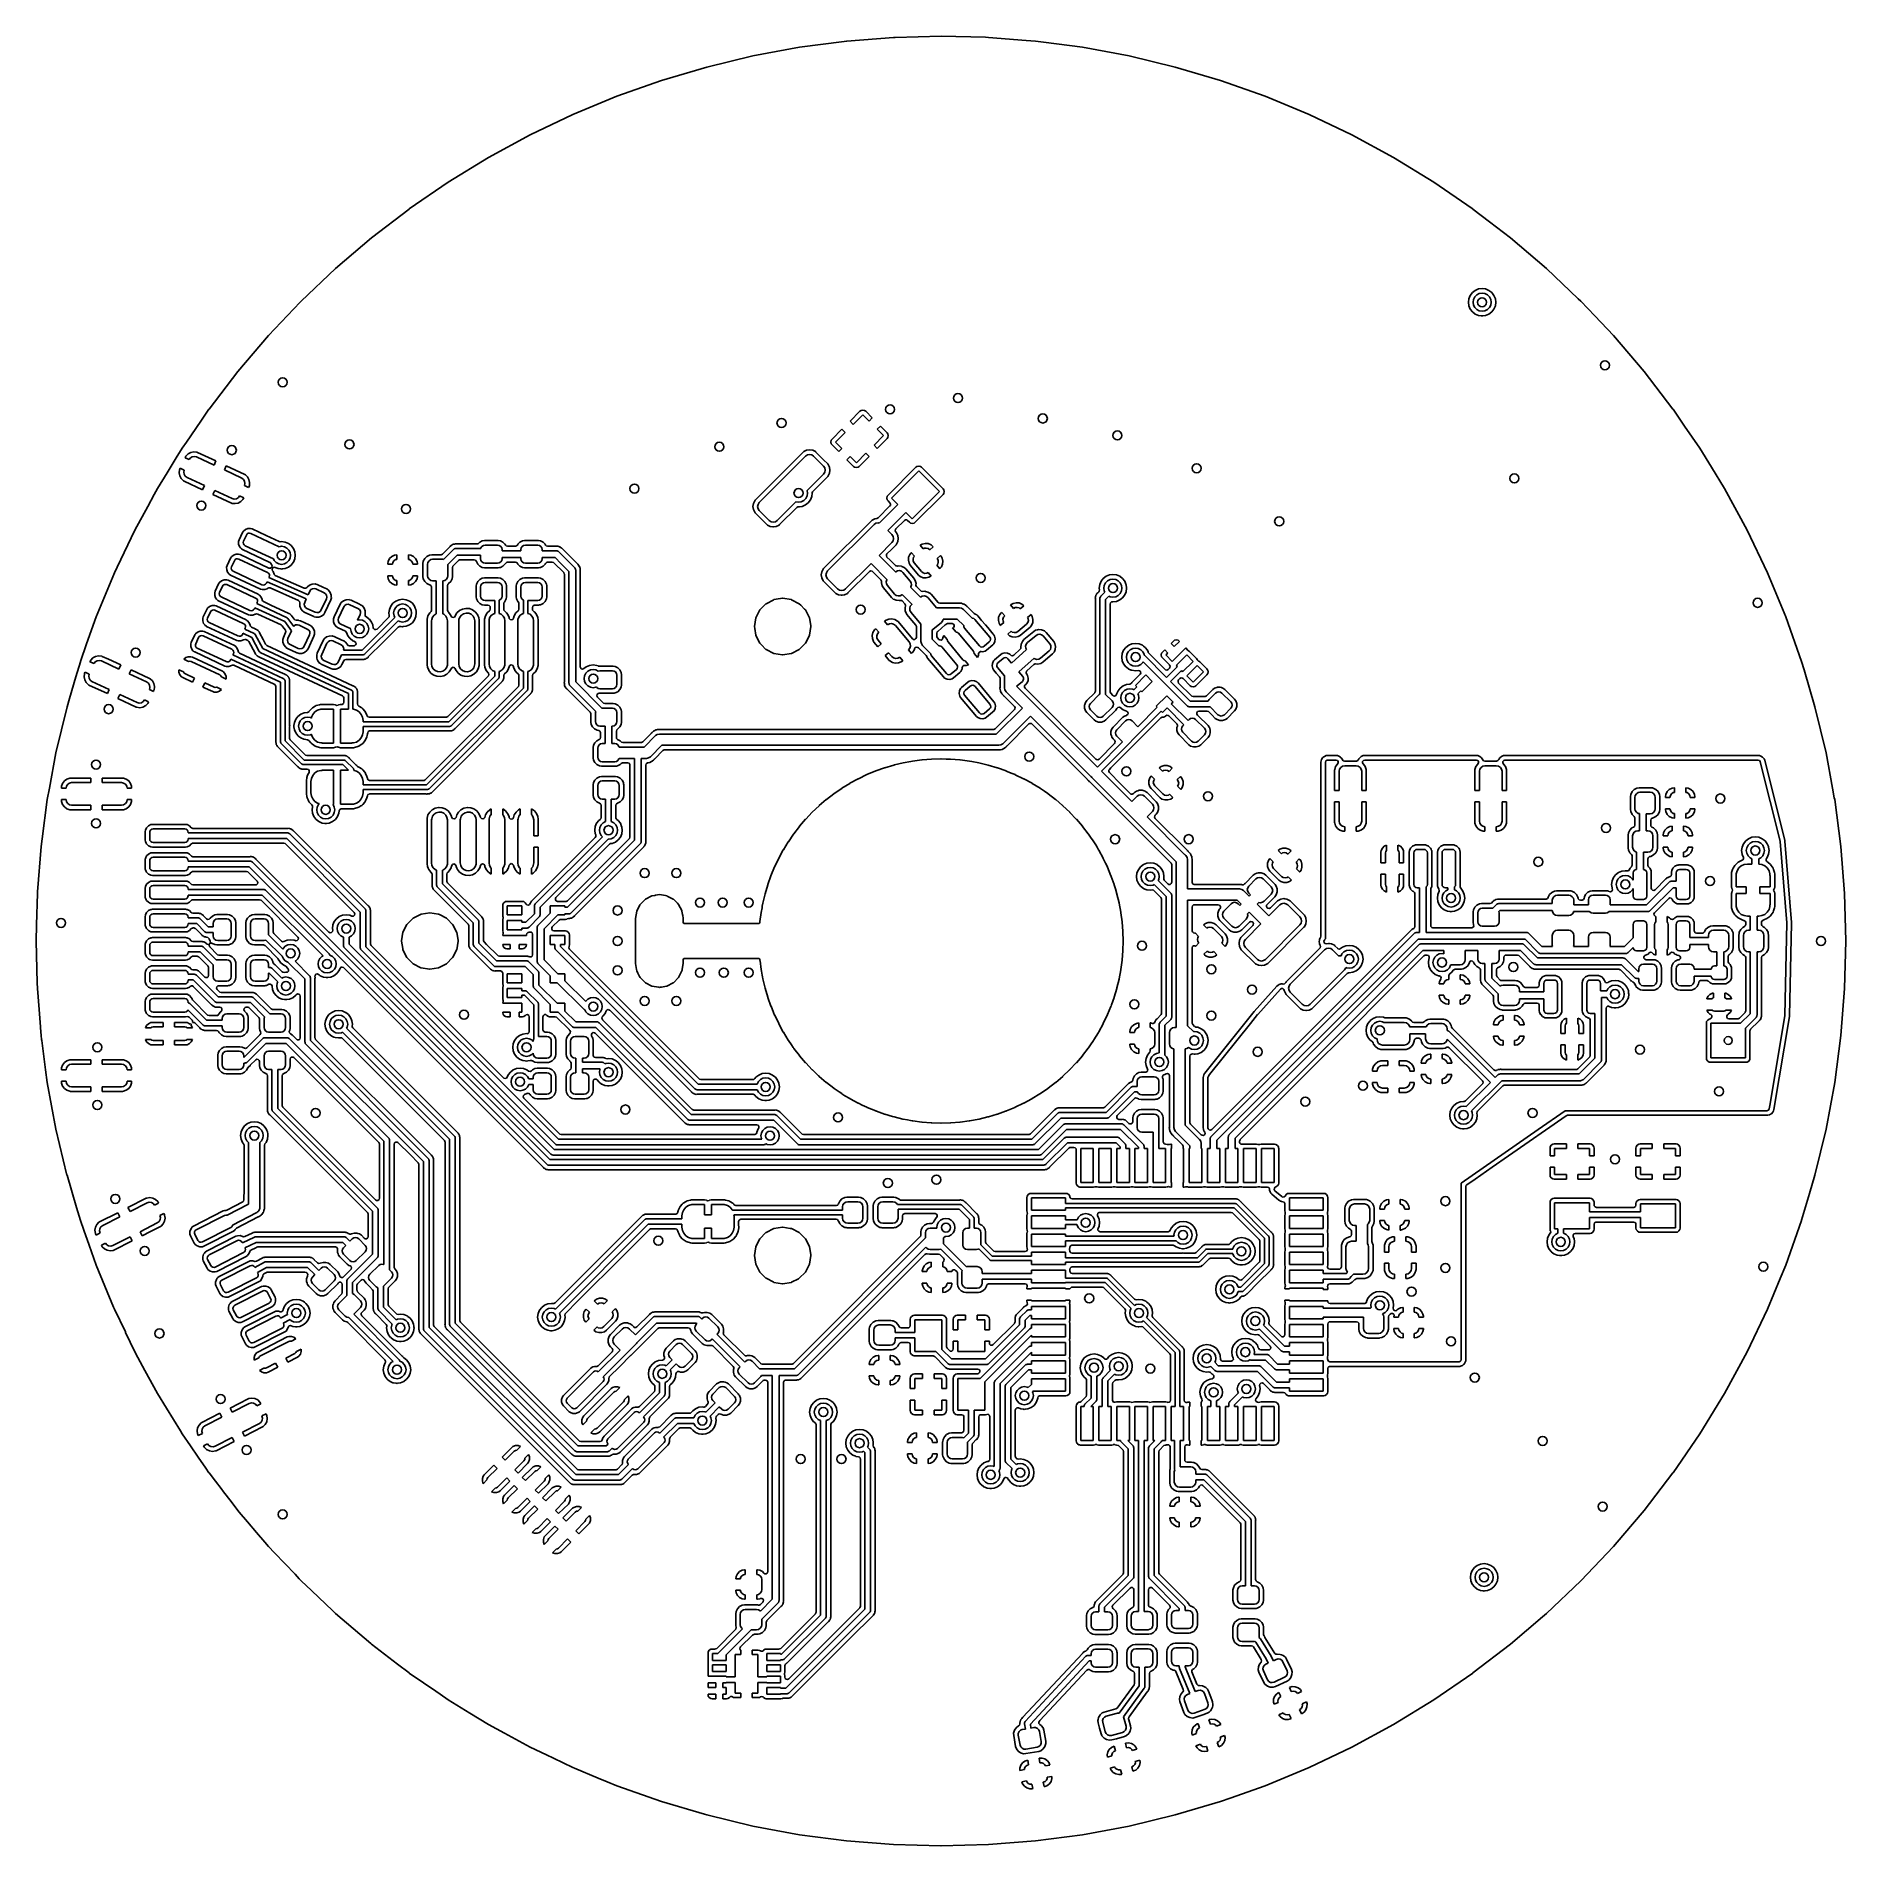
# Model space of a CAD drawing. Extents: x -1.57 to 1.57, y -1.57 to 1.57.
import ezdxf

# ---------------------------------------------------------------- set-up
doc = ezdxf.new("R2010")
doc.units = 0
doc.header["$MEASUREMENT"] = 0
doc.layers.add('BLACK', color=7, linetype='CONTINUOUS')

msp = doc.modelspace()

# ---------------------------------------------------------------- linework, layer by layer
at = {"layer": 'BLACK', "linetype": 'CONTINUOUS'}
for p, q in [((-0.0799, 1.5727), (0, 1.5748)), ((0, 1.5748), (0, 1.5748)), ((0, 1.5748), (0.0773, 1.5728)), ((-0.3274, 1.5404), (-0.2464, 1.5554)), ((-0.2464, 1.5554), (-0.2463, 1.5554)), ((-0.2463, 1.5554), (-0.1688, 1.5656)), ((-0.1688, 1.5656), (-0.1647, 1.5661)), ((-0.1647, 1.5661), (-0.1646, 1.5662)), ((-0.1646, 1.5662), (-0.1641, 1.5662)), ((-0.1641, 1.5662), (-0.0825, 1.5726)), ((-0.0825, 1.5726), (-0.0824, 1.5726)), ((-0.0824, 1.5726), (-0.0799, 1.5727)), ((0.0773, 1.5728), (0.0824, 1.5726)), ((0.0824, 1.5726), (0.0825, 1.5726)), ((0.0825, 1.5726), (0.148, 1.5675)), ((0.148, 1.5675), (0.1646, 1.5662)), ((0.1646, 1.5662), (0.1647, 1.5661)), ((0.1647, 1.5661), (0.1786, 1.5643)), ((0.1786, 1.5643), (0.2463, 1.5554)), ((0.2463, 1.5554), (0.2464, 1.5554)), ((0.2464, 1.5554), (0.3274, 1.5404)), ((-0.4866, 1.4977), (-0.4076, 1.5211)), ((-0.4076, 1.5211), (-0.4075, 1.5211)), ((-0.4075, 1.5211), (-0.3275, 1.5404)), ((-0.3275, 1.5404), (-0.3274, 1.5404)), ((0.3274, 1.5404), (0.3275, 1.5404)), ((0.3275, 1.5404), (0.4075, 1.5211)), ((0.4075, 1.5211), (0.4076, 1.5211)), ((0.4076, 1.5211), (0.4866, 1.4977)), ((-0.5643, 1.4702), (-0.4867, 1.4977)), ((-0.4867, 1.4977), (-0.4866, 1.4977)), ((0.4866, 1.4977), (0.4867, 1.4977)), ((0.4867, 1.4977), (0.5643, 1.4702)), ((-0.6405, 1.4386), (-0.5644, 1.4702)), ((-0.5644, 1.4702), (-0.5643, 1.4702)), ((0.5643, 1.4702), (0.5644, 1.4702)), ((0.5644, 1.4702), (0.6405, 1.4386)), ((-0.7149, 1.4032), (-0.6406, 1.4386)), ((-0.6406, 1.4386), (-0.6405, 1.4386)), ((0.6405, 1.4386), (0.6406, 1.4386)), ((0.6406, 1.4386), (0.6406, 1.4386)), ((0.6406, 1.4386), (0.7149, 1.4032)), ((-0.7873, 1.3638), (-0.715, 1.4031)), ((-0.715, 1.4031), (-0.7149, 1.4032)), ((0.7149, 1.4032), (0.715, 1.4031)), ((0.715, 1.4031), (0.7873, 1.3638)), ((-0.8576, 1.3208), (-0.7874, 1.3638)), ((-0.7874, 1.3638), (-0.7873, 1.3638)), ((0.7873, 1.3638), (0.7874, 1.3638)), ((0.7874, 1.3638), (0.8576, 1.3208)), ((-0.9256, 1.2741), (-0.8577, 1.3207)), ((-0.8577, 1.3207), (-0.8576, 1.3208)), ((0.8576, 1.3208), (0.8577, 1.3207)), ((0.8577, 1.3207), (0.9246, 1.2747)), ((-0.991, 1.2239), (-0.9257, 1.274)), ((-0.9257, 1.274), (-0.9256, 1.2741)), ((0.9246, 1.2747), (0.9256, 1.2741)), ((0.9256, 1.2741), (0.9257, 1.274)), ((0.9257, 1.274), (0.9548, 1.2516)), ((0.9548, 1.2516), (0.991, 1.2239)), ((-1.0537, 1.1703), (-0.9911, 1.2238)), ((-0.9911, 1.2238), (-0.991, 1.2239)), ((0.991, 1.2239), (0.9911, 1.2238)), ((0.9911, 1.2238), (1.0537, 1.1703)), ((-1.1135, 1.1136), (-1.0538, 1.1703)), ((-1.0538, 1.1703), (-1.0537, 1.1703)), ((1.0537, 1.1703), (1.0538, 1.1703)), ((1.0538, 1.1703), (1.1089, 1.1179)), ((0.9356, 1.1348), (0.9298, 1.1324)), ((0.9418, 1.1356), (0.9356, 1.1348)), ((0.9356, 1.1348), (0.9356, 1.1348)), ((0.9479, 1.1348), (0.9418, 1.1356)), ((0.9418, 1.1356), (0.9418, 1.1356)), ((0.9537, 1.1324), (0.9479, 1.1348)), ((0.9479, 1.1348), (0.9479, 1.1348)), ((-1.1703, 1.0538), (-1.1153, 1.1117)), ((-1.1153, 1.1117), (-1.1136, 1.1135)), ((-1.1136, 1.1135), (-1.1135, 1.1136)), ((0.9187, 1.1179), (0.9179, 1.1117)), ((0.9179, 1.1117), (0.9179, 1.1117)), ((0.9179, 1.1117), (0.9187, 1.1056)), ((0.9211, 1.1237), (0.9187, 1.1179)), ((0.9187, 1.1179), (0.9187, 1.1179)), ((0.9187, 1.1056), (0.9187, 1.1056)), ((0.9187, 1.1056), (0.9211, 1.0998)), ((0.9249, 1.1286), (0.9211, 1.1237)), ((0.9211, 1.1237), (0.9211, 1.1237)), ((0.9298, 1.1324), (0.9249, 1.1286)), ((0.9249, 1.1286), (0.9249, 1.1286)), ((0.926, 1.1117), (0.9268, 1.1166)), ((0.9268, 1.1069), (0.926, 1.1117)), ((0.9268, 1.1166), (0.929, 1.121)), ((0.929, 1.1025), (0.9268, 1.1069)), ((0.929, 1.121), (0.9325, 1.1245)), ((0.9325, 1.099), (0.929, 1.1025)), ((0.9298, 1.1324), (0.9298, 1.1324)), ((0.9325, 1.1245), (0.9369, 1.1267)), ((0.9369, 1.1267), (0.9418, 1.1275)), ((0.9418, 1.1275), (0.9466, 1.1267)), ((0.9466, 1.1267), (0.951, 1.1245)), ((0.951, 1.1245), (0.9545, 1.121)), ((0.9545, 1.1025), (0.951, 1.099)), ((0.9586, 1.1286), (0.9537, 1.1324)), ((0.9545, 1.121), (0.9567, 1.1166)), ((0.9567, 1.1069), (0.9545, 1.1025)), ((0.9567, 1.1166), (0.9575, 1.1117)), ((0.9575, 1.1117), (0.9567, 1.1069)), ((0.9624, 1.1237), (0.9586, 1.1286)), ((0.9586, 1.1286), (0.9586, 1.1286)), ((0.9586, 1.1286), (0.9586, 1.1286)), ((0.9586, 1.1286), (0.9586, 1.1286)), ((0.9586, 1.1286), (0.9586, 1.1286)), ((0.9648, 1.1179), (0.9624, 1.1237)), ((0.9624, 1.1237), (0.9624, 1.1237)), ((0.9624, 1.0998), (0.9648, 1.1056)), ((0.9656, 1.1117), (0.9648, 1.1179)), ((0.9648, 1.1056), (0.9656, 1.1117)), ((1.1089, 1.1179), (1.1135, 1.1136)), ((1.1135, 1.1136), (1.1136, 1.1135)), ((1.1136, 1.1135), (1.1379, 1.0879)), ((0.9211, 1.0998), (0.9211, 1.0998)), ((0.9211, 1.0998), (0.9211, 1.0998)), ((0.9211, 1.0998), (0.9249, 1.0949)), ((0.9249, 1.0949), (0.9298, 1.0911)), ((0.9298, 1.0911), (0.9356, 1.0887)), ((0.9369, 1.0967), (0.9325, 1.099)), ((0.9356, 1.0887), (0.9402, 1.0881)), ((0.9418, 1.096), (0.9369, 1.0967)), ((0.9402, 1.0881), (0.9418, 1.0879)), ((0.9466, 1.0967), (0.9418, 1.096)), ((0.9418, 1.0879), (0.943, 1.088)), ((0.9418, 1.0879), (0.9418, 1.0879)), ((0.9418, 1.0879), (0.9418, 1.0879)), ((0.943, 1.088), (0.9479, 1.0887)), ((0.951, 1.099), (0.9466, 1.0967)), ((0.9479, 1.0887), (0.9537, 1.0911)), ((0.9537, 1.0911), (0.9586, 1.0949)), ((0.9586, 1.0949), (0.9624, 1.0998)), ((1.1379, 1.0879), (1.1703, 1.0538)), ((-1.2238, 0.9911), (-1.1703, 1.0537)), ((-1.1703, 1.0537), (-1.1703, 1.0538)), ((1.1703, 1.0538), (1.1703, 1.0537)), ((1.1703, 1.0537), (1.2238, 0.9911)), ((-1.274, 0.9257), (-1.2239, 0.991)), ((-1.2239, 0.991), (-1.2238, 0.9911)), ((1.2238, 0.9911), (1.2238, 0.9911)), ((1.2238, 0.9911), (1.2239, 0.991)), ((1.2239, 0.991), (1.274, 0.9257)), ((-1.2884, 0.9048), (-1.2741, 0.9256)), ((-1.2741, 0.9256), (-1.274, 0.9257)), ((-0.1412, 0.9219), (-0.1583, 0.9048)), ((-0.1528, 0.8992), (-0.1362, 0.9158)), ((-0.1392, 0.9232), (-0.1412, 0.9219)), ((-0.1362, 0.9238), (-0.1392, 0.9232)), ((-0.1392, 0.9232), (-0.1392, 0.9232)), ((-0.1331, 0.9232), (-0.1362, 0.9238)), ((-0.1362, 0.9158), (-0.1251, 0.9048)), ((-0.1311, 0.9219), (-0.1331, 0.9232)), ((-0.1196, 0.9103), (-0.1311, 0.9219)), ((1.274, 0.9257), (1.2741, 0.9256)), ((1.2741, 0.9256), (1.2943, 0.8962)), ((-1.3133, 0.8684), (-1.2884, 0.9048)), ((-0.1725, 0.8906), (-0.1896, 0.8735)), ((-0.1835, 0.8684), (-0.1669, 0.885)), ((-0.1669, 0.885), (-0.1725, 0.8906)), ((-0.1583, 0.9048), (-0.1528, 0.8992)), ((-0.1251, 0.9048), (-0.1196, 0.9103)), ((-0.1054, 0.8962), (-0.111, 0.8906)), ((-0.111, 0.8906), (-0.1, 0.8796)), ((-0.0939, 0.8846), (-0.1054, 0.8962)), ((-0.0926, 0.8827), (-0.0939, 0.8846)), ((-0.0919, 0.8796), (-0.0926, 0.8827)), ((1.2943, 0.8962), (1.3207, 0.8577)), ((-1.3309, 0.8411), (-1.3208, 0.8576)), ((-1.3208, 0.8576), (-1.3207, 0.8577)), ((-1.3207, 0.8577), (-1.3133, 0.8684)), ((-1.3006, 0.8514), (-1.3058, 0.8503)), ((-1.2953, 0.8509), (-1.3006, 0.8514)), ((-1.3006, 0.8514), (-1.3006, 0.8514)), ((-1.2941, 0.8505), (-1.2953, 0.8509)), ((-1.2953, 0.8509), (-1.2953, 0.8509)), ((-1.262, 0.8355), (-1.2941, 0.8505)), ((-1.2941, 0.8505), (-1.2941, 0.8505)), ((-0.2397, 0.851), (-0.3234, 0.7672)), ((-0.2387, 0.8517), (-0.2397, 0.851)), ((-0.2397, 0.851), (-0.2397, 0.851)), ((-0.2339, 0.8541), (-0.2387, 0.8517)), ((-0.2286, 0.8549), (-0.2339, 0.8541)), ((-0.2339, 0.8541), (-0.2339, 0.8541)), ((-0.2233, 0.8541), (-0.2286, 0.8549)), ((-0.2286, 0.8549), (-0.2286, 0.8549)), ((-0.2185, 0.8517), (-0.2233, 0.8541)), ((-0.2181, 0.8514), (-0.2185, 0.8517)), ((-0.2176, 0.851), (-0.2181, 0.8514)), ((-0.2043, 0.8377), (-0.2176, 0.851)), ((-0.1909, 0.8715), (-0.1915, 0.8684)), ((-0.1915, 0.8684), (-0.1909, 0.8654)), ((-0.1896, 0.8735), (-0.1909, 0.8715)), ((-0.1909, 0.8715), (-0.1909, 0.8715)), ((-0.1909, 0.8654), (-0.1896, 0.8634)), ((-0.1896, 0.8634), (-0.178, 0.8519)), ((-0.1725, 0.8574), (-0.1835, 0.8684)), ((-0.178, 0.8519), (-0.1725, 0.8574)), ((-0.1, 0.8796), (-0.1166, 0.863)), ((-0.1166, 0.863), (-0.111, 0.8574)), ((-0.111, 0.8574), (-0.0939, 0.8746)), ((-0.0939, 0.8746), (-0.0926, 0.8765)), ((-0.0926, 0.8765), (-0.0919, 0.8796)), ((-0.0926, 0.8765), (-0.0926, 0.8765)), ((1.3207, 0.8577), (1.3207, 0.8577)), ((1.3207, 0.8577), (1.3208, 0.8576)), ((1.3208, 0.8576), (1.3409, 0.8248)), ((-1.347, 0.8148), (-1.3309, 0.8411)), ((-1.3254, 0.8201), (-1.3259, 0.8148)), ((-1.325, 0.8212), (-1.3254, 0.8201)), ((-1.3254, 0.8201), (-1.3254, 0.8201)), ((-1.3241, 0.823), (-1.325, 0.8212)), ((-1.317, 0.8197), (-1.3241, 0.823)), ((-1.3241, 0.823), (-1.3241, 0.823)), ((-1.3178, 0.8161), (-1.317, 0.8197)), ((-1.3149, 0.8429), (-1.3157, 0.8411)), ((-1.3157, 0.8411), (-1.3085, 0.8378)), ((-1.3142, 0.844), (-1.3149, 0.8429)), ((-1.3105, 0.8478), (-1.3142, 0.844)), ((-1.3058, 0.8503), (-1.3105, 0.8478)), ((-1.3105, 0.8478), (-1.3105, 0.8478)), ((-1.3085, 0.8378), (-1.3063, 0.8408)), ((-1.3063, 0.8408), (-1.3031, 0.8427)), ((-1.3031, 0.8427), (-1.2993, 0.8433)), ((-1.2993, 0.8433), (-1.2955, 0.8424)), ((-1.2955, 0.8424), (-1.2653, 0.8283)), ((-1.2653, 0.8283), (-1.262, 0.8355)), ((-1.2439, 0.827), (-1.2472, 0.8199)), ((-1.2472, 0.8199), (-1.217, 0.8058)), ((-1.2118, 0.812), (-1.2439, 0.827)), ((-1.2439, 0.827), (-1.2439, 0.827)), ((-0.3163, 0.7631), (-0.2356, 0.8439)), ((-0.2356, 0.8439), (-0.2324, 0.846)), ((-0.2324, 0.846), (-0.2286, 0.8468)), ((-0.2286, 0.8468), (-0.2249, 0.846)), ((-0.2249, 0.846), (-0.2217, 0.8439)), ((-0.2217, 0.8439), (-0.2043, 0.8265)), ((-0.1972, 0.8305), (-0.2043, 0.8377)), ((-0.2043, 0.8265), (-0.2021, 0.8233)), ((-0.2021, 0.8233), (-0.2014, 0.8195)), ((-0.2014, 0.8195), (-0.2021, 0.8158)), ((-0.1964, 0.8296), (-0.1972, 0.8305)), ((-0.1941, 0.8248), (-0.1964, 0.8296)), ((-0.1933, 0.8195), (-0.1941, 0.8248)), ((-0.1941, 0.8142), (-0.1933, 0.8195)), ((-0.1583, 0.8433), (-0.1639, 0.8377)), ((-0.1639, 0.8377), (-0.1523, 0.8261)), ((-0.1473, 0.8323), (-0.1583, 0.8433)), ((-0.1523, 0.8261), (-0.1504, 0.8248)), ((-0.1504, 0.8248), (-0.1473, 0.8242)), ((-0.1307, 0.8488), (-0.1473, 0.8323)), ((-0.1473, 0.8242), (-0.1442, 0.8248)), ((-0.1442, 0.8248), (-0.1423, 0.8261)), ((-0.1442, 0.8248), (-0.1442, 0.8248)), ((-0.1423, 0.8261), (-0.1251, 0.8433)), ((-0.1251, 0.8433), (-0.1307, 0.8488)), ((-0.0438, 0.8245), (-0.0922, 0.776)), ((-0.0418, 0.8258), (-0.0438, 0.8245)), ((-0.0387, 0.8264), (-0.0418, 0.8258)), ((-0.0382, 0.8263), (-0.0387, 0.8264)), ((-0.0387, 0.8264), (-0.0387, 0.8264)), ((-0.0356, 0.8258), (-0.0382, 0.8263)), ((-0.0337, 0.8245), (-0.0356, 0.8258)), ((0.0036, 0.7872), (-0.0337, 0.8245)), ((1.3409, 0.8248), (1.3638, 0.7874)), ((-1.3638, 0.7874), (-1.347, 0.8148)), ((-1.3638, 0.7873), (-1.3638, 0.7874)), ((-1.3259, 0.8148), (-1.3259, 0.8148)), ((-1.3259, 0.8148), (-1.3249, 0.8095)), ((-1.3249, 0.8095), (-1.3223, 0.8048)), ((-1.3223, 0.8048), (-1.3223, 0.8048)), ((-1.3223, 0.8048), (-1.3185, 0.8011)), ((-1.3185, 0.8011), (-1.3174, 0.8005)), ((-1.3173, 0.8123), (-1.3178, 0.8161)), ((-1.3174, 0.8005), (-1.2853, 0.7855)), ((-1.3153, 0.809), (-1.3173, 0.8123)), ((-1.3122, 0.8067), (-1.3153, 0.809)), ((-1.282, 0.7927), (-1.3122, 0.8067)), ((-1.2853, 0.7855), (-1.282, 0.7927)), ((-1.217, 0.8058), (-1.2139, 0.8035)), ((-1.2139, 0.8035), (-1.212, 0.8003)), ((-1.2114, 0.7965), (-1.2122, 0.7929)), ((-1.2122, 0.7929), (-1.2051, 0.7895)), ((-1.212, 0.8003), (-1.2114, 0.7965)), ((-1.2107, 0.8114), (-1.2118, 0.812)), ((-1.2118, 0.812), (-1.2118, 0.812)), ((-1.2069, 0.8077), (-1.2107, 0.8114)), ((-1.2044, 0.803), (-1.2069, 0.8077)), ((-1.2069, 0.8077), (-1.2069, 0.8077)), ((-1.2051, 0.7895), (-1.2042, 0.7913)), ((-1.2051, 0.7895), (-1.2051, 0.7895)), ((-1.2033, 0.7978), (-1.2044, 0.803)), ((-1.2042, 0.7913), (-1.2038, 0.7925)), ((-1.2038, 0.7925), (-1.2033, 0.7978)), ((-1.2038, 0.7925), (-1.2038, 0.7925)), ((-1.2033, 0.7978), (-1.2033, 0.7978)), ((-0.2043, 0.8126), (-0.233, 0.7839)), ((-0.2231, 0.7826), (-0.1972, 0.8085)), ((-0.2021, 0.8158), (-0.2043, 0.8126)), ((-0.1972, 0.8085), (-0.1964, 0.8094)), ((-0.1972, 0.8085), (-0.1972, 0.8085)), ((-0.1972, 0.8085), (-0.1972, 0.8085)), ((-0.1964, 0.8094), (-0.1941, 0.8142)), ((-0.0861, 0.771), (-0.0387, 0.8183)), ((-0.0387, 0.8183), (-0.0025, 0.7821)), ((1.3638, 0.7874), (1.3638, 0.7873)), ((-1.4031, 0.715), (-1.3807, 0.7562)), ((-1.3807, 0.7562), (-1.3694, 0.7771)), ((-1.3694, 0.7771), (-1.3638, 0.7873)), ((-1.2639, 0.7842), (-1.2672, 0.7771)), ((-1.2672, 0.7771), (-1.2672, 0.7771)), ((-1.2672, 0.7771), (-1.2351, 0.7621)), ((-1.2337, 0.7701), (-1.2639, 0.7842)), ((-1.2351, 0.7621), (-1.2351, 0.7621)), ((-1.2351, 0.7621), (-1.2339, 0.7617)), ((-1.2339, 0.7617), (-1.2339, 0.7617)), ((-1.2339, 0.7617), (-1.2286, 0.7612)), ((-1.23, 0.7692), (-1.2337, 0.7701)), ((-1.2262, 0.7698), (-1.23, 0.7692)), ((-1.2286, 0.7612), (-1.2234, 0.7622)), ((-1.2286, 0.7612), (-1.2286, 0.7612)), ((-1.2229, 0.7718), (-1.2262, 0.7698)), ((-1.2234, 0.7622), (-1.2187, 0.7648)), ((-1.2207, 0.7748), (-1.2229, 0.7718)), ((-1.2135, 0.7714), (-1.2207, 0.7748)), ((-1.2187, 0.7648), (-1.215, 0.7686)), ((-1.2187, 0.7648), (-1.2187, 0.7648)), ((-1.215, 0.7686), (-1.2144, 0.7696)), ((-1.2144, 0.7696), (-1.2135, 0.7714)), ((-1.2144, 0.7696), (-1.2144, 0.7696)), ((-0.3265, 0.7615), (-0.3273, 0.7562)), ((-0.3273, 0.7562), (-0.3273, 0.7562)), ((-0.3273, 0.7562), (-0.3265, 0.7509)), ((-0.3242, 0.7663), (-0.3265, 0.7615)), ((-0.3265, 0.7615), (-0.3265, 0.7615)), ((-0.3234, 0.7672), (-0.3242, 0.7663)), ((-0.3234, 0.7672), (-0.3234, 0.7672)), ((-0.3192, 0.7562), (-0.3185, 0.76)), ((-0.3185, 0.7524), (-0.3192, 0.7562)), ((-0.3185, 0.76), (-0.3163, 0.7631)), ((-0.2524, 0.7645), (-0.285, 0.7318)), ((-0.248, 0.7638), (-0.2524, 0.7645)), ((-0.2432, 0.7645), (-0.248, 0.7638)), ((-0.248, 0.7557), (-0.2463, 0.7559)), ((-0.2463, 0.7559), (-0.2419, 0.7565)), ((-0.2388, 0.7668), (-0.2432, 0.7645)), ((-0.2419, 0.7565), (-0.2361, 0.7589)), ((-0.2353, 0.7703), (-0.2388, 0.7668)), ((-0.2361, 0.7589), (-0.2312, 0.7627)), ((-0.2331, 0.7747), (-0.2353, 0.7703)), ((-0.2323, 0.7795), (-0.2331, 0.7747)), ((-0.233, 0.7839), (-0.2323, 0.7795)), ((-0.2312, 0.7627), (-0.2274, 0.7676)), ((-0.2274, 0.7676), (-0.225, 0.7734)), ((-0.225, 0.7734), (-0.2242, 0.7795)), ((-0.2242, 0.7795), (-0.2242, 0.7798)), ((-0.2242, 0.7798), (-0.2241, 0.7798)), ((-0.2241, 0.7798), (-0.2237, 0.7817)), ((-0.2237, 0.7817), (-0.2231, 0.7826)), ((-0.0888, 0.7571), (-0.1093, 0.7367)), ((-0.1075, 0.7273), (-0.0749, 0.7599)), ((-0.0935, 0.7741), (-0.0941, 0.771)), ((-0.0941, 0.771), (-0.0935, 0.7679)), ((-0.0922, 0.776), (-0.0935, 0.7741)), ((-0.0935, 0.7679), (-0.0935, 0.7679)), ((-0.0935, 0.7679), (-0.0922, 0.766)), ((-0.0922, 0.766), (-0.0888, 0.7626)), ((-0.0888, 0.7626), (-0.0877, 0.7605)), ((-0.0881, 0.7581), (-0.0888, 0.7571)), ((-0.0877, 0.7605), (-0.0881, 0.7581)), ((-0.0749, 0.7599), (-0.0861, 0.771)), ((-0.0025, 0.7821), (-0.0499, 0.7348)), ((-0.0448, 0.7287), (0.0036, 0.7771)), ((0.0049, 0.7852), (0.0036, 0.7872)), ((0.0036, 0.7771), (0.0049, 0.7791)), ((0.0055, 0.7821), (0.0049, 0.7852)), ((0.0049, 0.7852), (0.0049, 0.7852)), ((0.0049, 0.7791), (0.0055, 0.7821)), ((1.3638, 0.7873), (1.4031, 0.715)), ((-0.3265, 0.7509), (-0.3265, 0.7509)), ((-0.3265, 0.7509), (-0.3242, 0.7461)), ((-0.3242, 0.7461), (-0.3234, 0.7452)), ((-0.3234, 0.7452), (-0.3234, 0.7452)), ((-0.3234, 0.7452), (-0.303, 0.7247)), ((-0.3163, 0.7492), (-0.3185, 0.7524)), ((-0.2989, 0.7318), (-0.3163, 0.7492)), ((-0.303, 0.7247), (-0.303, 0.7247)), ((-0.303, 0.7247), (-0.3021, 0.724)), ((-0.2957, 0.7297), (-0.2989, 0.7318)), ((-0.292, 0.7289), (-0.2957, 0.7297)), ((-0.2882, 0.7297), (-0.292, 0.7289)), ((-0.285, 0.7318), (-0.2882, 0.7297)), ((-0.2819, 0.724), (-0.2809, 0.7247)), ((-0.2809, 0.7247), (-0.2511, 0.7546)), ((-0.2511, 0.7546), (-0.249, 0.7556)), ((-0.249, 0.7556), (-0.2483, 0.7557)), ((-0.2483, 0.7557), (-0.2483, 0.7557)), ((-0.2483, 0.7557), (-0.248, 0.7557)), ((-0.1206, 0.732), (-0.2044, 0.6482)), ((-0.1973, 0.6441), (-0.1166, 0.7249)), ((-0.1197, 0.7327), (-0.1206, 0.732)), ((-0.1206, 0.732), (-0.1206, 0.732)), ((-0.1149, 0.735), (-0.1197, 0.7327)), ((-0.1166, 0.7249), (-0.1134, 0.727)), ((-0.1115, 0.7356), (-0.1149, 0.735)), ((-0.1134, 0.727), (-0.1096, 0.7277)), ((-0.1114, 0.7356), (-0.1115, 0.7356)), ((-0.1093, 0.7367), (-0.1114, 0.7356)), ((-0.1096, 0.7277), (-0.1075, 0.7273)), ((-0.061, 0.746), (-0.0924, 0.7146)), ((-0.0785, 0.7173), (-0.0638, 0.732)), ((-0.0638, 0.732), (-0.0616, 0.7331)), ((-0.0616, 0.7331), (-0.0592, 0.7328)), ((-0.0499, 0.7348), (-0.061, 0.746)), ((-0.0592, 0.7328), (-0.0582, 0.732)), ((-0.0582, 0.732), (-0.0549, 0.7287)), ((-0.0549, 0.7287), (-0.0529, 0.7274)), ((-0.0529, 0.7274), (-0.0524, 0.7273)), ((-0.0524, 0.7273), (-0.0499, 0.7268)), ((-0.0499, 0.7268), (-0.0468, 0.7274)), ((-0.0468, 0.7274), (-0.0448, 0.7287)), ((-1.4338, 0.6508), (-1.4032, 0.7149)), ((-1.4032, 0.7149), (-1.4031, 0.715)), ((-1.2217, 0.698), (-1.2225, 0.6954)), ((-1.2225, 0.6954), (-1.2225, 0.6954)), ((-1.2225, 0.6954), (-1.2224, 0.6908)), ((-1.2156, 0.711), (-1.2217, 0.698)), ((-1.2142, 0.7133), (-1.2156, 0.711)), ((-1.2146, 0.6936), (-1.214, 0.6958)), ((-1.2142, 0.6913), (-1.2146, 0.6936)), ((-1.2106, 0.7162), (-1.2142, 0.7133)), ((-1.214, 0.6958), (-1.209, 0.7065)), ((-1.2062, 0.7178), (-1.2106, 0.7162)), ((-1.2106, 0.7162), (-1.2106, 0.7162)), ((-1.209, 0.7065), (-1.2077, 0.7084)), ((-1.2077, 0.7084), (-1.2057, 0.7096)), ((-1.2016, 0.7179), (-1.2062, 0.7178)), ((-1.2062, 0.7178), (-1.2062, 0.7178)), ((-1.2057, 0.7096), (-1.2034, 0.7099)), ((-1.2034, 0.7099), (-1.2012, 0.7094)), ((-1.199, 0.7171), (-1.2016, 0.7179)), ((-1.2016, 0.7179), (-1.2016, 0.7179)), ((-1.2016, 0.7179), (-1.2016, 0.7179)), ((-1.2016, 0.7179), (-1.2016, 0.7179)), ((-1.2012, 0.7094), (-1.1518, 0.6863)), ((-1.1748, 0.7058), (-1.199, 0.7171)), ((-1.199, 0.7171), (-1.199, 0.7171)), ((-1.152, 0.6951), (-1.1748, 0.7058)), ((-1.1499, 0.6948), (-1.152, 0.6951)), ((-1.1476, 0.6951), (-1.1499, 0.6948)), ((-1.1415, 0.6943), (-1.1476, 0.6951)), ((-1.1476, 0.6951), (-1.1476, 0.6951)), ((-1.1357, 0.6919), (-1.1415, 0.6943)), ((-1.1415, 0.6943), (-1.1415, 0.6943)), ((-0.8028, 0.694), (-0.8047, 0.6921)), ((-0.7984, 0.6963), (-0.8028, 0.694)), ((-0.8028, 0.694), (-0.8028, 0.694)), ((-0.7947, 0.6969), (-0.7984, 0.6963)), ((-0.7984, 0.6963), (-0.7984, 0.6963)), ((-0.7705, 0.6969), (-0.7947, 0.6969)), ((-0.7947, 0.6969), (-0.7947, 0.6969)), ((-0.7668, 0.6963), (-0.7705, 0.6969)), ((-0.7624, 0.694), (-0.7668, 0.6963)), ((-0.7668, 0.6963), (-0.7668, 0.6963)), ((-0.7589, 0.6905), (-0.7624, 0.694)), ((-0.7328, 0.694), (-0.7363, 0.6905)), ((-0.7284, 0.6963), (-0.7328, 0.694)), ((-0.7247, 0.6969), (-0.7284, 0.6963)), ((-0.7284, 0.6963), (-0.7284, 0.6963)), ((-0.7005, 0.6969), (-0.7247, 0.6969)), ((-0.7247, 0.6969), (-0.7247, 0.6969)), ((-0.6968, 0.6963), (-0.7005, 0.6969)), ((-0.6924, 0.694), (-0.6968, 0.6963)), ((-0.6968, 0.6963), (-0.6968, 0.6963)), ((-0.6889, 0.6905), (-0.6924, 0.694)), ((-0.3021, 0.724), (-0.3021, 0.724)), ((-0.3021, 0.724), (-0.3021, 0.724)), ((-0.3021, 0.724), (-0.2972, 0.7216)), ((-0.2972, 0.7216), (-0.2928, 0.721)), ((-0.2928, 0.721), (-0.292, 0.7208)), ((-0.292, 0.7208), (-0.2913, 0.721)), ((-0.292, 0.7208), (-0.292, 0.7208)), ((-0.292, 0.7208), (-0.292, 0.7208)), ((-0.2913, 0.721), (-0.2867, 0.7216)), ((-0.2867, 0.7216), (-0.2819, 0.724)), ((-0.0853, 0.6935), (-0.1079, 0.6709)), ((-0.0924, 0.7146), (-0.0853, 0.7075)), ((-0.0853, 0.7075), (-0.0831, 0.7043)), ((-0.0831, 0.6967), (-0.0853, 0.6935)), ((-0.0831, 0.7043), (-0.0824, 0.7005)), ((-0.0824, 0.7005), (-0.0831, 0.6967)), ((-0.0795, 0.714), (-0.0792, 0.7164)), ((-0.0785, 0.7118), (-0.0795, 0.714)), ((-0.0792, 0.7164), (-0.0785, 0.7173)), ((-0.0782, 0.7115), (-0.0785, 0.7118)), ((-0.0774, 0.7106), (-0.0782, 0.7115)), ((-0.0751, 0.7058), (-0.0774, 0.7106)), ((-0.0774, 0.6904), (-0.0751, 0.6952)), ((-0.0743, 0.7005), (-0.0751, 0.7058)), ((-0.0751, 0.6952), (-0.0743, 0.7005)), ((1.4031, 0.715), (1.4032, 0.7149)), ((1.4032, 0.7149), (1.4386, 0.6406)), ((-1.2364, 0.6664), (-1.2425, 0.6534)), ((-1.2349, 0.6687), (-1.2364, 0.6664)), ((-1.2314, 0.6716), (-1.2349, 0.6687)), ((-1.2348, 0.6512), (-1.2298, 0.6619)), ((-1.227, 0.6732), (-1.2314, 0.6716)), ((-1.2314, 0.6716), (-1.2314, 0.6716)), ((-1.2298, 0.6619), (-1.2285, 0.6638)), ((-1.2285, 0.6638), (-1.2265, 0.665)), ((-1.2224, 0.6733), (-1.227, 0.6732)), ((-1.227, 0.6732), (-1.227, 0.6732)), ((-1.2265, 0.665), (-1.2242, 0.6653)), ((-1.2242, 0.6653), (-1.222, 0.6648)), ((-1.2224, 0.6908), (-1.2224, 0.6908)), ((-1.2224, 0.6908), (-1.2224, 0.6908)), ((-1.2224, 0.6908), (-1.2209, 0.6864)), ((-1.2198, 0.6725), (-1.2224, 0.6733)), ((-1.2224, 0.6733), (-1.2224, 0.6733)), ((-1.2224, 0.6733), (-1.2224, 0.6733)), ((-1.2224, 0.6733), (-1.2224, 0.6733)), ((-1.222, 0.6648), (-1.172, 0.6415)), ((-1.2209, 0.6864), (-1.2191, 0.6843)), ((-1.1697, 0.6491), (-1.2198, 0.6725)), ((-1.2198, 0.6725), (-1.2198, 0.6725)), ((-1.2191, 0.6843), (-1.2182, 0.6832)), ((-1.2182, 0.6832), (-1.218, 0.6829)), ((-1.218, 0.6829), (-1.2177, 0.6827)), ((-1.2177, 0.6827), (-1.2157, 0.6814)), ((-1.2157, 0.6814), (-1.2157, 0.6814)), ((-1.2157, 0.6814), (-1.1691, 0.6596)), ((-1.213, 0.6893), (-1.2142, 0.6913)), ((-1.2112, 0.688), (-1.213, 0.6893)), ((-1.1619, 0.665), (-1.2112, 0.688)), ((-1.1604, 0.662), (-1.1619, 0.665)), ((-1.1569, 0.6585), (-1.1604, 0.662)), ((-1.1518, 0.6863), (-1.1476, 0.687)), ((-1.1476, 0.687), (-1.1428, 0.6862)), ((-1.1428, 0.6862), (-1.1384, 0.684)), ((-1.1384, 0.684), (-1.1349, 0.6805)), ((-1.1349, 0.662), (-1.1384, 0.6585)), ((-1.1339, 0.6905), (-1.1357, 0.6919)), ((-1.1357, 0.6919), (-1.1357, 0.6919)), ((-1.1357, 0.6919), (-1.1357, 0.6919)), ((-1.1349, 0.6805), (-1.1327, 0.6761)), ((-1.1327, 0.6664), (-1.1349, 0.662)), ((-1.1308, 0.6881), (-1.1339, 0.6905)), ((-1.1327, 0.6761), (-1.1319, 0.6713)), ((-1.1319, 0.6713), (-1.1327, 0.6664)), ((-1.127, 0.6832), (-1.1308, 0.6881)), ((-1.1308, 0.6881), (-1.1308, 0.6881)), ((-1.1308, 0.6881), (-1.1308, 0.6881)), ((-1.1308, 0.6881), (-1.1308, 0.6881)), ((-1.1308, 0.6881), (-1.1308, 0.6881)), ((-1.1246, 0.6774), (-1.127, 0.6832)), ((-1.127, 0.6832), (-1.127, 0.6832)), ((-1.127, 0.6593), (-1.1246, 0.6651)), ((-1.1238, 0.6716), (-1.1246, 0.6774)), ((-1.1246, 0.6774), (-1.1246, 0.6774)), ((-1.1246, 0.6774), (-1.1246, 0.6774)), ((-1.1246, 0.6651), (-1.1238, 0.6713)), ((-1.1238, 0.6713), (-1.1238, 0.6716)), ((-0.9596, 0.6655), (-0.962, 0.6607)), ((-0.9558, 0.6692), (-0.9596, 0.6655)), ((-0.9511, 0.6716), (-0.9558, 0.6692)), ((-0.954, 0.6589), (-0.9521, 0.6618)), ((-0.9521, 0.6618), (-0.9493, 0.6637)), ((-0.9472, 0.6722), (-0.9511, 0.6716)), ((-0.9511, 0.6716), (-0.9511, 0.6716)), ((-0.9493, 0.6637), (-0.947, 0.6641)), ((-0.947, 0.6722), (-0.9472, 0.6722)), ((-0.947, 0.6641), (-0.947, 0.6722)), ((-0.9268, 0.6722), (-0.927, 0.6722)), ((-0.927, 0.6722), (-0.927, 0.6641)), ((-0.927, 0.6641), (-0.9248, 0.6637)), ((-0.9229, 0.6716), (-0.9268, 0.6722)), ((-0.9248, 0.6637), (-0.9219, 0.6618)), ((-0.9182, 0.6692), (-0.9229, 0.6716)), ((-0.9229, 0.6716), (-0.9229, 0.6716)), ((-0.9219, 0.6618), (-0.92, 0.6589)), ((-0.9144, 0.6655), (-0.9182, 0.6692)), ((-0.912, 0.6607), (-0.9144, 0.6655)), ((-0.8986, 0.6655), (-0.901, 0.6608)), ((-0.8948, 0.6692), (-0.8986, 0.6655)), ((-0.8901, 0.6716), (-0.8948, 0.6692)), ((-0.893, 0.6589), (-0.8911, 0.6618)), ((-0.8911, 0.6618), (-0.8882, 0.6637)), ((-0.8862, 0.6723), (-0.8901, 0.6716)), ((-0.8901, 0.6716), (-0.8901, 0.6716)), ((-0.8882, 0.6637), (-0.8848, 0.6644)), ((-0.8705, 0.6723), (-0.8862, 0.6723)), ((-0.8848, 0.6644), (-0.8671, 0.6644)), ((-0.8699, 0.6723), (-0.8705, 0.6723)), ((-0.8678, 0.6734), (-0.8699, 0.6723)), ((-0.8545, 0.6867), (-0.8678, 0.6734)), ((-0.8671, 0.6644), (-0.8659, 0.6641)), ((-0.8659, 0.6641), (-0.8487, 0.6813)), ((-0.842, 0.6713), (-0.8583, 0.655)), ((-0.8544, 0.6868), (-0.8545, 0.6867)), ((-0.8531, 0.6882), (-0.8544, 0.6868)), ((-0.8529, 0.6884), (-0.8531, 0.6882)), ((-0.8526, 0.6886), (-0.8529, 0.6884)), ((-0.8508, 0.6894), (-0.8526, 0.6886)), ((-0.849, 0.6904), (-0.8508, 0.6895)), ((-0.8508, 0.6895), (-0.8508, 0.6894)), ((-0.8492, 0.6529), (-0.8399, 0.6622)), ((-0.8488, 0.6905), (-0.849, 0.6904)), ((-0.8485, 0.6906), (-0.8488, 0.6905)), ((-0.8487, 0.6813), (-0.848, 0.6817)), ((-0.8465, 0.6908), (-0.8485, 0.6906)), ((-0.848, 0.6817), (-0.8474, 0.6823)), ((-0.8474, 0.6823), (-0.8467, 0.6825)), ((-0.8467, 0.6825), (-0.846, 0.6829)), ((-0.8464, 0.6908), (-0.8465, 0.6908)), ((-0.8456, 0.691), (-0.8464, 0.6908)), ((-0.846, 0.6829), (-0.8452, 0.6829)), ((-0.8455, 0.691), (-0.8456, 0.691)), ((-0.8452, 0.691), (-0.8455, 0.691)), ((-0.8439, 0.6911), (-0.8452, 0.691)), ((-0.8452, 0.6829), (-0.8445, 0.6831)), ((-0.8445, 0.6831), (-0.8009, 0.6831)), ((-0.8435, 0.691), (-0.8439, 0.6911)), ((-0.8439, 0.6911), (-0.8439, 0.6911)), ((-0.8427, 0.691), (-0.8435, 0.691)), ((-0.8075, 0.691), (-0.8427, 0.691)), ((-0.8013, 0.6713), (-0.842, 0.6713)), ((-0.8399, 0.6622), (-0.8378, 0.6633)), ((-0.8378, 0.6633), (-0.8372, 0.6634)), ((-0.8372, 0.6634), (-0.8124, 0.6634)), ((-0.8124, 0.6634), (-0.8101, 0.6626)), ((-0.8101, 0.6626), (-0.8087, 0.6607)), ((-0.8069, 0.691), (-0.8075, 0.691)), ((-0.8047, 0.6921), (-0.8069, 0.691)), ((-0.8013, 0.6654), (-0.8013, 0.6713)), ((-0.8007, 0.6623), (-0.8013, 0.6654)), ((-0.8009, 0.6831), (-0.8007, 0.6841)), ((-0.8007, 0.6841), (-0.799, 0.6867)), ((-0.799, 0.6598), (-0.8007, 0.6623)), ((-0.799, 0.6867), (-0.7964, 0.6884)), ((-0.7964, 0.6884), (-0.7934, 0.689)), ((-0.7934, 0.689), (-0.7718, 0.689)), ((-0.7718, 0.689), (-0.7688, 0.6884)), ((-0.7688, 0.6884), (-0.7662, 0.6867)), ((-0.7662, 0.6867), (-0.7645, 0.6841)), ((-0.7645, 0.6623), (-0.7662, 0.6598)), ((-0.7645, 0.6841), (-0.7639, 0.6811)), ((-0.7639, 0.6654), (-0.7645, 0.6623)), ((-0.7639, 0.6811), (-0.7639, 0.6791)), ((-0.7639, 0.6791), (-0.7313, 0.6791)), ((-0.7313, 0.6673), (-0.7639, 0.6673)), ((-0.7639, 0.6673), (-0.7639, 0.6654)), ((-0.7588, 0.6904), (-0.7589, 0.6905)), ((-0.7582, 0.6892), (-0.7588, 0.6904)), ((-0.757, 0.6878), (-0.7582, 0.6892)), ((-0.7547, 0.687), (-0.757, 0.6878)), ((-0.7405, 0.687), (-0.7547, 0.687)), ((-0.7387, 0.6875), (-0.7405, 0.687)), ((-0.737, 0.6892), (-0.7387, 0.6875)), ((-0.7363, 0.6905), (-0.737, 0.6892)), ((-0.7313, 0.6811), (-0.7307, 0.6841)), ((-0.7313, 0.6791), (-0.7313, 0.6811)), ((-0.7313, 0.6654), (-0.7313, 0.6673)), ((-0.7307, 0.6623), (-0.7313, 0.6654)), ((-0.7307, 0.6841), (-0.729, 0.6867)), ((-0.729, 0.6598), (-0.7307, 0.6623)), ((-0.729, 0.6867), (-0.7264, 0.6884)), ((-0.7264, 0.6884), (-0.7234, 0.689)), ((-0.7234, 0.689), (-0.7018, 0.689)), ((-0.7018, 0.689), (-0.6988, 0.6884)), ((-0.6988, 0.6884), (-0.6962, 0.6867)), ((-0.6962, 0.6867), (-0.6945, 0.6841)), ((-0.6945, 0.6623), (-0.6962, 0.6598)), ((-0.6945, 0.6841), (-0.6939, 0.6811)), ((-0.6939, 0.6654), (-0.6945, 0.6623)), ((-0.6939, 0.6811), (-0.6939, 0.6791)), ((-0.6939, 0.6791), (-0.6693, 0.6791)), ((-0.6717, 0.6673), (-0.6939, 0.6673)), ((-0.6939, 0.6673), (-0.6939, 0.6654)), ((-0.6888, 0.6904), (-0.6889, 0.6905)), ((-0.6882, 0.6892), (-0.6888, 0.6904)), ((-0.687, 0.6878), (-0.6882, 0.6892)), ((-0.6847, 0.687), (-0.687, 0.6878)), ((-0.6696, 0.687), (-0.6847, 0.687)), ((-0.6617, 0.6572), (-0.6717, 0.6673)), ((-0.6695, 0.687), (-0.6696, 0.687)), ((-0.6677, 0.6871), (-0.6695, 0.687)), ((-0.6693, 0.6791), (-0.6685, 0.6789)), ((-0.6685, 0.6789), (-0.6678, 0.6789)), ((-0.6678, 0.6789), (-0.6671, 0.6785)), ((-0.6676, 0.6871), (-0.6677, 0.6871)), ((-0.6673, 0.6871), (-0.6676, 0.6871)), ((-0.6676, 0.6871), (-0.6676, 0.6871)), ((-0.667, 0.687), (-0.6673, 0.6871)), ((-0.6671, 0.6785), (-0.6663, 0.6783)), ((-0.6651, 0.6864), (-0.667, 0.687)), ((-0.6663, 0.6783), (-0.6658, 0.6778)), ((-0.6658, 0.6778), (-0.6651, 0.6774)), ((-0.665, 0.6864), (-0.6651, 0.6864)), ((-0.6651, 0.6774), (-0.6533, 0.6656)), ((-0.6644, 0.6862), (-0.665, 0.6864)), ((-0.6631, 0.6858), (-0.6644, 0.6862)), ((-0.6629, 0.6857), (-0.6631, 0.6858)), ((-0.6631, 0.6858), (-0.6631, 0.6858)), ((-0.6626, 0.6855), (-0.6629, 0.6857)), ((-0.6611, 0.6843), (-0.6626, 0.6855)), ((-0.661, 0.6843), (-0.6611, 0.6843)), ((-0.6603, 0.6838), (-0.661, 0.6843)), ((-0.6602, 0.6837), (-0.6603, 0.6838)), ((-0.66, 0.6835), (-0.6602, 0.6837)), ((-0.659, 0.6827), (-0.66, 0.6835)), ((-0.6587, 0.6823), (-0.659, 0.6827)), ((-0.6582, 0.6817), (-0.6587, 0.6823)), ((-0.6322, 0.6557), (-0.6582, 0.6817)), ((-0.6533, 0.6656), (-0.6376, 0.6498)), ((-0.1079, 0.6709), (-0.0792, 0.6423)), ((-0.095, 0.6703), (-0.0947, 0.6727)), ((-0.094, 0.6682), (-0.095, 0.6703)), ((-0.0947, 0.6727), (-0.094, 0.6737)), ((-0.094, 0.6737), (-0.0863, 0.6814)), ((-0.0883, 0.6626), (-0.094, 0.6682)), ((-0.0793, 0.6535), (-0.0883, 0.6626)), ((-0.0863, 0.6814), (-0.0789, 0.6887)), ((-0.0789, 0.6887), (-0.0782, 0.6895)), ((-0.0782, 0.6895), (-0.0774, 0.6904)), ((-0.0563, 0.6679), (-0.0568, 0.6626)), ((-0.0568, 0.6626), (-0.0568, 0.6626)), ((-0.0568, 0.6626), (-0.0556, 0.6574)), ((-0.0543, 0.6727), (-0.0563, 0.6679)), ((-0.0563, 0.6679), (-0.0563, 0.6679)), ((-0.0517, 0.6757), (-0.0543, 0.6727)), ((-0.0515, 0.6758), (-0.0517, 0.6757)), ((-0.0463, 0.6696), (-0.0515, 0.6758)), ((-0.0487, 0.6645), (-0.0478, 0.6678)), ((-0.0484, 0.6611), (-0.0487, 0.6645)), ((-0.0478, 0.6678), (-0.0463, 0.6696)), ((-0.0361, 0.6888), (-0.0362, 0.6887)), ((-0.0362, 0.6887), (-0.031, 0.6825)), ((-0.0327, 0.6908), (-0.0361, 0.6888)), ((-0.0275, 0.692), (-0.0327, 0.6908)), ((-0.031, 0.6825), (-0.029, 0.6836)), ((-0.029, 0.6836), (-0.0256, 0.684)), ((-0.0222, 0.6916), (-0.0275, 0.692)), ((-0.0275, 0.692), (-0.0275, 0.692)), ((-0.0256, 0.684), (-0.0222, 0.683)), ((-0.0174, 0.6895), (-0.0222, 0.6916)), ((-0.0222, 0.6916), (-0.0222, 0.6916)), ((-0.0222, 0.683), (-0.0197, 0.6809)), ((-0.0197, 0.6809), (-0.0136, 0.686)), ((-0.0144, 0.6869), (-0.0174, 0.6895)), ((-0.0136, 0.686), (-0.0144, 0.6869)), ((-0.0008, 0.6707), (-0.0068, 0.6656)), ((-0.0068, 0.6656), (-0.0052, 0.6627)), ((-0.0052, 0.6627), (-0.0049, 0.6593)), ((0, 0.6698), (-0.0008, 0.6707)), ((0.002, 0.6664), (0, 0.6698)), ((0.0032, 0.6612), (0.002, 0.6664)), ((-1.4529, 0.6062), (-1.4386, 0.6405)), ((-1.4386, 0.6406), (-1.4338, 0.6508)), ((-1.4386, 0.6405), (-1.4386, 0.6406)), ((-1.2425, 0.6534), (-1.2433, 0.6508)), ((-1.2433, 0.6508), (-1.2433, 0.6508)), ((-1.2433, 0.6508), (-1.2432, 0.6462)), ((-1.2432, 0.6462), (-1.2432, 0.6462)), ((-1.2432, 0.6462), (-1.2432, 0.6462)), ((-1.2432, 0.6462), (-1.2417, 0.6418)), ((-1.2417, 0.6418), (-1.2388, 0.6382)), ((-1.2388, 0.6382), (-1.2367, 0.6369)), ((-1.2367, 0.6369), (-1.2365, 0.6368)), ((-1.2365, 0.6368), (-1.2365, 0.6368)), ((-1.2365, 0.6368), (-1.1842, 0.6124)), ((-1.2354, 0.649), (-1.2348, 0.6512)), ((-1.235, 0.6467), (-1.2354, 0.649)), ((-1.2338, 0.6447), (-1.235, 0.6467)), ((-1.232, 0.6434), (-1.2338, 0.6447)), ((-1.182, 0.6201), (-1.232, 0.6434)), ((-1.172, 0.6415), (-1.1702, 0.6401)), ((-1.1702, 0.6401), (-1.169, 0.6381)), ((-1.1692, 0.6489), (-1.1697, 0.6491)), ((-1.1692, 0.6336), (-1.1697, 0.6325)), ((-1.1697, 0.6325), (-1.1013, 0.6024)), ((-1.1668, 0.649), (-1.1692, 0.6489)), ((-1.1686, 0.6359), (-1.1692, 0.6336)), ((-1.1691, 0.6596), (-1.1676, 0.6585)), ((-1.169, 0.6381), (-1.1686, 0.6359)), ((-1.1676, 0.6585), (-1.165, 0.655)), ((-1.1648, 0.6504), (-1.1668, 0.649)), ((-1.165, 0.655), (-1.1642, 0.6527)), ((-1.1642, 0.6527), (-1.1648, 0.6504)), ((-1.1642, 0.6465), (-1.1636, 0.6488)), ((-1.1634, 0.6443), (-1.1642, 0.6465)), ((-1.1636, 0.6488), (-1.1617, 0.6503)), ((-1.1623, 0.643), (-1.1634, 0.6443)), ((-1.1608, 0.6387), (-1.1623, 0.643)), ((-1.1623, 0.643), (-1.1623, 0.643)), ((-1.1617, 0.6503), (-1.1593, 0.6505)), ((-1.1607, 0.6385), (-1.1608, 0.6387)), ((-1.1608, 0.6387), (-1.1608, 0.6387)), ((-1.1604, 0.6379), (-1.1607, 0.6385)), ((-1.1586, 0.6363), (-1.1604, 0.6379)), ((-1.1593, 0.6505), (-1.1588, 0.6503)), ((-1.1588, 0.6503), (-1.1538, 0.6482)), ((-1.1546, 0.6345), (-1.1586, 0.6363)), ((-1.1525, 0.6563), (-1.1569, 0.6585)), ((-1.1083, 0.6141), (-1.1546, 0.6345)), ((-1.1538, 0.6482), (-1.1492, 0.6476)), ((-1.1476, 0.6555), (-1.1525, 0.6563)), ((-1.1492, 0.6476), (-1.1476, 0.6474)), ((-1.1428, 0.6563), (-1.1476, 0.6555)), ((-1.1476, 0.6474), (-1.1461, 0.6476)), ((-1.1476, 0.6474), (-1.1476, 0.6474)), ((-1.1476, 0.6474), (-1.1476, 0.6474)), ((-1.1461, 0.6476), (-1.1415, 0.6482)), ((-1.1384, 0.6585), (-1.1428, 0.6563)), ((-1.1415, 0.6482), (-1.1357, 0.6506)), ((-1.1357, 0.6506), (-1.1308, 0.6544)), ((-1.1308, 0.6544), (-1.1298, 0.6557)), ((-1.1298, 0.6557), (-1.127, 0.6593)), ((-0.962, 0.6607), (-0.9626, 0.6568)), ((-0.9626, 0.6568), (-0.9626, 0.6557)), ((-0.9626, 0.6557), (-0.9547, 0.6557)), ((-0.9626, 0.6557), (-0.9626, 0.6557)), ((-0.9547, 0.6357), (-0.9626, 0.6357)), ((-0.9626, 0.6357), (-0.9626, 0.6357)), ((-0.9626, 0.6357), (-0.9626, 0.6345)), ((-0.9626, 0.6345), (-0.9626, 0.6345)), ((-0.9626, 0.6345), (-0.962, 0.6306)), ((-0.962, 0.6306), (-0.962, 0.6306)), ((-0.962, 0.6306), (-0.9596, 0.6259)), ((-0.9547, 0.6557), (-0.954, 0.6589)), ((-0.954, 0.6324), (-0.9547, 0.6357)), ((-0.9521, 0.6296), (-0.954, 0.6324)), ((-0.92, 0.6324), (-0.9219, 0.6296)), ((-0.92, 0.6589), (-0.9193, 0.6557)), ((-0.9193, 0.6357), (-0.92, 0.6324)), ((-0.9193, 0.6557), (-0.9114, 0.6557)), ((-0.9114, 0.6357), (-0.9193, 0.6357)), ((-0.9144, 0.6259), (-0.912, 0.6306)), ((-0.9114, 0.6568), (-0.912, 0.6607)), ((-0.912, 0.6607), (-0.912, 0.6607)), ((-0.912, 0.6306), (-0.9114, 0.6345)), ((-0.9114, 0.6557), (-0.9114, 0.6568)), ((-0.9114, 0.6557), (-0.9114, 0.6557)), ((-0.9114, 0.6345), (-0.9114, 0.6357)), ((-0.9114, 0.6357), (-0.9114, 0.6357)), ((-0.901, 0.6608), (-0.9016, 0.6568)), ((-0.9016, 0.6568), (-0.9016, 0.6345)), ((-0.9016, 0.6345), (-0.901, 0.6306)), ((-0.901, 0.6608), (-0.901, 0.6608)), ((-0.901, 0.6306), (-0.901, 0.6306)), ((-0.901, 0.6306), (-0.8986, 0.6259)), ((-0.8937, 0.6555), (-0.893, 0.6589)), ((-0.8937, 0.6358), (-0.8937, 0.6555)), ((-0.893, 0.6324), (-0.8937, 0.6358)), ((-0.8911, 0.6296), (-0.893, 0.6324)), ((-0.8589, 0.6324), (-0.8609, 0.6296)), ((-0.8583, 0.6358), (-0.8589, 0.6324)), ((-0.8583, 0.655), (-0.8583, 0.6358)), ((-0.8534, 0.6259), (-0.851, 0.6306)), ((-0.851, 0.6306), (-0.8504, 0.6345)), ((-0.8504, 0.6502), (-0.8496, 0.6524)), ((-0.8504, 0.6345), (-0.8504, 0.6502)), ((-0.8496, 0.6524), (-0.8492, 0.6529)), ((-0.8087, 0.6607), (-0.8087, 0.6607)), ((-0.8087, 0.6607), (-0.8086, 0.6604)), ((-0.8086, 0.6604), (-0.8075, 0.6583)), ((-0.8075, 0.6583), (-0.8063, 0.656)), ((-0.8063, 0.656), (-0.8028, 0.6524)), ((-0.8028, 0.6524), (-0.7984, 0.6502)), ((-0.7984, 0.6313), (-0.8028, 0.6291)), ((-0.7964, 0.6581), (-0.799, 0.6598)), ((-0.7984, 0.6502), (-0.7947, 0.6496)), ((-0.7947, 0.6319), (-0.7984, 0.6313)), ((-0.7984, 0.6313), (-0.7984, 0.6313)), ((-0.7934, 0.6575), (-0.7964, 0.6581)), ((-0.7947, 0.6496), (-0.7705, 0.6496)), ((-0.7705, 0.6319), (-0.7947, 0.6319)), ((-0.7947, 0.6319), (-0.7947, 0.6319)), ((-0.7718, 0.6575), (-0.7934, 0.6575)), ((-0.7688, 0.6581), (-0.7718, 0.6575)), ((-0.7705, 0.6496), (-0.7683, 0.6499)), ((-0.7705, 0.6496), (-0.7705, 0.6496)), ((-0.7705, 0.6496), (-0.7705, 0.6496)), ((-0.7668, 0.6313), (-0.7705, 0.6319)), ((-0.7662, 0.6598), (-0.7688, 0.6581)), ((-0.7683, 0.6499), (-0.7668, 0.6502)), ((-0.7668, 0.6502), (-0.7624, 0.6524)), ((-0.7668, 0.6502), (-0.7668, 0.6502)), ((-0.7668, 0.6502), (-0.7668, 0.6502)), ((-0.7624, 0.6291), (-0.7668, 0.6313)), ((-0.7668, 0.6313), (-0.7668, 0.6313)), ((-0.7624, 0.6524), (-0.7589, 0.656)), ((-0.7589, 0.656), (-0.7582, 0.6573)), ((-0.7582, 0.6573), (-0.7565, 0.659)), ((-0.7565, 0.659), (-0.7547, 0.6594)), ((-0.7547, 0.6594), (-0.7405, 0.6594)), ((-0.7405, 0.6594), (-0.7382, 0.6587)), ((-0.7382, 0.6587), (-0.737, 0.6573)), ((-0.737, 0.6573), (-0.7363, 0.656)), ((-0.7363, 0.656), (-0.7328, 0.6524)), ((-0.7328, 0.6524), (-0.7284, 0.6502)), ((-0.7284, 0.6313), (-0.7328, 0.6291)), ((-0.7264, 0.6581), (-0.729, 0.6598)), ((-0.7284, 0.6502), (-0.7247, 0.6496)), ((-0.7247, 0.6319), (-0.7284, 0.6313)), ((-0.7284, 0.6313), (-0.7284, 0.6313)), ((-0.7234, 0.6575), (-0.7264, 0.6581)), ((-0.7247, 0.6496), (-0.7005, 0.6496)), ((-0.7005, 0.6319), (-0.7247, 0.6319)), ((-0.7247, 0.6319), (-0.7247, 0.6319)), ((-0.7018, 0.6575), (-0.7234, 0.6575)), ((-0.6988, 0.6581), (-0.7018, 0.6575)), ((-0.7005, 0.6496), (-0.6983, 0.6499)), ((-0.7005, 0.6496), (-0.7005, 0.6496)), ((-0.7005, 0.6496), (-0.7005, 0.6496)), ((-0.6968, 0.6313), (-0.7005, 0.6319)), ((-0.6962, 0.6598), (-0.6988, 0.6581)), ((-0.6983, 0.6499), (-0.6968, 0.6502)), ((-0.6968, 0.6502), (-0.6924, 0.6524)), ((-0.6968, 0.6502), (-0.6968, 0.6502)), ((-0.6968, 0.6502), (-0.6968, 0.6502)), ((-0.6924, 0.6291), (-0.6968, 0.6313)), ((-0.6968, 0.6313), (-0.6968, 0.6313)), ((-0.6924, 0.6524), (-0.6889, 0.656)), ((-0.6889, 0.656), (-0.6882, 0.6573)), ((-0.6882, 0.6573), (-0.6865, 0.659)), ((-0.6865, 0.659), (-0.6847, 0.6594)), ((-0.6847, 0.6594), (-0.6766, 0.6594)), ((-0.6766, 0.6594), (-0.6743, 0.6587)), ((-0.6743, 0.6587), (-0.6739, 0.6583)), ((-0.6739, 0.6583), (-0.6567, 0.6411)), ((-0.6476, 0.6432), (-0.6617, 0.6572)), ((-0.6617, 0.6572), (-0.6617, 0.6572)), ((-0.6567, 0.6411), (-0.6556, 0.6389)), ((-0.6556, 0.6389), (-0.6555, 0.6383)), ((-0.6555, 0.6383), (-0.6555, 0.4507)), ((-0.6476, 0.4488), (-0.6476, 0.6432)), ((-0.6376, 0.6498), (-0.6372, 0.6492)), ((-0.6372, 0.6492), (-0.6366, 0.6486)), ((-0.6366, 0.6486), (-0.6364, 0.6479)), ((-0.6364, 0.6479), (-0.636, 0.6472)), ((-0.636, 0.6472), (-0.636, 0.6464)), ((-0.636, 0.6464), (-0.6358, 0.6457)), ((-0.6358, 0.6457), (-0.6358, 0.4513)), ((-0.6321, 0.6556), (-0.6322, 0.6557)), ((-0.6307, 0.6543), (-0.6321, 0.6556)), ((-0.6305, 0.654), (-0.6307, 0.6543)), ((-0.6303, 0.6538), (-0.6305, 0.654)), ((-0.6295, 0.652), (-0.6303, 0.6538)), ((-0.6294, 0.652), (-0.6295, 0.652)), ((-0.6285, 0.6502), (-0.6294, 0.652)), ((-0.6284, 0.6499), (-0.6285, 0.6502)), ((-0.6283, 0.6497), (-0.6284, 0.6499)), ((-0.6281, 0.648), (-0.6283, 0.6497)), ((-0.6283, 0.6497), (-0.6283, 0.6497)), ((-0.6281, 0.6477), (-0.6281, 0.648)), ((-0.6281, 0.6476), (-0.6281, 0.6477)), ((-0.6279, 0.6468), (-0.6281, 0.6476)), ((-0.6279, 0.6466), (-0.6279, 0.6468)), ((-0.6279, 0.6464), (-0.6279, 0.6466)), ((-0.6278, 0.6451), (-0.6279, 0.6464)), ((-0.6279, 0.6446), (-0.6278, 0.6451)), ((-0.6279, 0.6438), (-0.6279, 0.6446)), ((-0.6279, 0.6372), (-0.6279, 0.6438)), ((-0.6279, 0.5472), (-0.6279, 0.6372)), ((-0.2075, 0.6425), (-0.2083, 0.6372)), ((-0.2083, 0.6372), (-0.2083, 0.6372)), ((-0.2083, 0.6372), (-0.2075, 0.6319)), ((-0.2052, 0.6473), (-0.2075, 0.6425)), ((-0.2075, 0.6425), (-0.2075, 0.6425)), ((-0.2075, 0.6319), (-0.2075, 0.6319)), ((-0.2075, 0.6319), (-0.2052, 0.6271)), ((-0.2044, 0.6482), (-0.2052, 0.6473)), ((-0.2044, 0.6482), (-0.2044, 0.6482)), ((-0.2002, 0.6372), (-0.1994, 0.6409)), ((-0.1994, 0.6334), (-0.2002, 0.6372)), ((-0.1994, 0.6409), (-0.1973, 0.6441)), ((-0.1973, 0.6302), (-0.1994, 0.6334)), ((-0.1799, 0.6128), (-0.1973, 0.6302)), ((-0.1218, 0.657), (-0.166, 0.6128)), ((-0.1619, 0.6057), (-0.1245, 0.6431)), ((-0.1245, 0.6431), (-0.1224, 0.6442)), ((-0.1224, 0.6442), (-0.12, 0.6438)), ((-0.094, 0.6292), (-0.1218, 0.657)), ((-0.12, 0.6438), (-0.119, 0.6431)), ((-0.119, 0.6431), (-0.1045, 0.6286)), ((-0.0781, 0.6527), (-0.0793, 0.6535)), ((-0.0792, 0.6423), (-0.0788, 0.6427)), ((-0.0788, 0.6427), (-0.0757, 0.6444)), ((-0.0757, 0.6525), (-0.0781, 0.6527)), ((-0.0743, 0.6528), (-0.0757, 0.6525)), ((-0.0757, 0.6444), (-0.0723, 0.6447)), ((-0.069, 0.6524), (-0.0743, 0.6528)), ((-0.0743, 0.6528), (-0.0743, 0.6528)), ((-0.0723, 0.6447), (-0.069, 0.6438)), ((-0.068, 0.652), (-0.069, 0.6524)), ((-0.069, 0.6524), (-0.069, 0.6524)), ((-0.069, 0.6438), (-0.0663, 0.6416)), ((-0.0641, 0.6503), (-0.068, 0.652)), ((-0.0663, 0.6416), (-0.0536, 0.6265)), ((-0.0611, 0.6477), (-0.0641, 0.6503)), ((-0.0641, 0.6503), (-0.0641, 0.6503)), ((-0.0641, 0.6503), (-0.0641, 0.6503)), ((-0.0474, 0.6313), (-0.0611, 0.6477)), ((-0.0611, 0.6477), (-0.0611, 0.6477)), ((-0.0556, 0.6574), (-0.0536, 0.654)), ((-0.0536, 0.654), (-0.0392, 0.6369)), ((-0.0467, 0.6581), (-0.0484, 0.6611)), ((-0.0467, 0.6306), (-0.0474, 0.6313)), ((-0.034, 0.643), (-0.0467, 0.6581)), ((-0.0447, 0.6272), (-0.0467, 0.6306)), ((-0.0392, 0.6369), (-0.0392, 0.6369)), ((-0.0392, 0.6369), (-0.0362, 0.6343)), ((-0.0362, 0.6343), (-0.0313, 0.6322)), ((-0.0313, 0.6408), (-0.034, 0.643)), ((-0.028, 0.6398), (-0.0313, 0.6408)), ((-0.0313, 0.6322), (-0.0313, 0.6322)), ((-0.0313, 0.6322), (-0.0261, 0.6318)), ((-0.0246, 0.6402), (-0.028, 0.6398)), ((-0.0261, 0.6318), (-0.0209, 0.633)), ((-0.0261, 0.6318), (-0.0261, 0.6318)), ((-0.0226, 0.6413), (-0.0246, 0.6402)), ((-0.0174, 0.6351), (-0.0226, 0.6413)), ((-0.0209, 0.633), (-0.0175, 0.635)), ((-0.0175, 0.635), (-0.0174, 0.6351)), ((-0.0174, 0.6351), (-0.0174, 0.6351)), ((-0.0058, 0.656), (-0.0073, 0.6542)), ((-0.0073, 0.6542), (-0.002, 0.648)), ((-0.0049, 0.6593), (-0.0058, 0.656)), ((-0.002, 0.648), (-0.0019, 0.6481)), ((-0.002, 0.648), (-0.002, 0.648)), ((-0.0019, 0.6481), (0.0007, 0.6511)), ((0.0007, 0.6511), (0.0028, 0.656)), ((0.0028, 0.656), (0.0032, 0.6612)), ((0.0028, 0.656), (0.0028, 0.656)), ((0.0032, 0.6612), (0.0032, 0.6612)), ((0.2824, 0.631), (0.2786, 0.6261)), ((0.2873, 0.6348), (0.2824, 0.631)), ((0.2824, 0.631), (0.2824, 0.631)), ((0.293, 0.6372), (0.2873, 0.6348)), ((0.2873, 0.6348), (0.2873, 0.6348)), ((0.2992, 0.638), (0.293, 0.6372)), ((0.293, 0.6372), (0.293, 0.6372)), ((0.2943, 0.6292), (0.2992, 0.6299)), ((0.3054, 0.6372), (0.2992, 0.638)), ((0.2992, 0.638), (0.2992, 0.638)), ((0.2992, 0.6299), (0.3041, 0.6292)), ((0.3111, 0.6348), (0.3054, 0.6372)), ((0.3054, 0.6372), (0.3054, 0.6372)), ((0.3161, 0.631), (0.3111, 0.6348)), ((0.3199, 0.6261), (0.3161, 0.631)), ((0.3161, 0.631), (0.3161, 0.631)), ((0.3161, 0.631), (0.3161, 0.631)), ((0.3161, 0.631), (0.3161, 0.631)), ((0.3161, 0.631), (0.3161, 0.631)), ((1.4386, 0.6406), (1.4386, 0.6405)), ((1.4386, 0.6405), (1.4702, 0.5644)), ((-1.4702, 0.5644), (-1.4529, 0.6062)), ((-1.2633, 0.6088), (-1.2641, 0.6062)), ((-1.2641, 0.6062), (-1.2641, 0.6062)), ((-1.2641, 0.6062), (-1.264, 0.6016)), ((-1.264, 0.6016), (-1.264, 0.6016)), ((-1.264, 0.6016), (-1.264, 0.6016)), ((-1.264, 0.6016), (-1.2625, 0.5972)), ((-1.2572, 0.6218), (-1.2633, 0.6088)), ((-1.2563, 0.6233), (-1.2572, 0.6219)), ((-1.2572, 0.6219), (-1.2572, 0.6218)), ((-1.2557, 0.6241), (-1.2563, 0.6233)), ((-1.2562, 0.6044), (-1.2556, 0.6066)), ((-1.2558, 0.6021), (-1.2562, 0.6044)), ((-1.2546, 0.6001), (-1.2558, 0.6021)), ((-1.2522, 0.627), (-1.2557, 0.6241)), ((-1.2556, 0.6066), (-1.2506, 0.6173)), ((-1.2528, 0.5988), (-1.2546, 0.6001)), ((-1.2028, 0.5755), (-1.2528, 0.5988)), ((-1.2478, 0.6286), (-1.2522, 0.627)), ((-1.2522, 0.627), (-1.2522, 0.627)), ((-1.2506, 0.6173), (-1.2493, 0.6192)), ((-1.2493, 0.6192), (-1.2473, 0.6204)), ((-1.2432, 0.6287), (-1.2478, 0.6286)), ((-1.2478, 0.6286), (-1.2478, 0.6286)), ((-1.2473, 0.6204), (-1.245, 0.6207)), ((-1.245, 0.6207), (-1.2428, 0.6202)), ((-1.2406, 0.6279), (-1.2432, 0.6287)), ((-1.2432, 0.6287), (-1.2432, 0.6287)), ((-1.2432, 0.6287), (-1.2432, 0.6287)), ((-1.2432, 0.6287), (-1.2432, 0.6287)), ((-1.2428, 0.6202), (-1.1928, 0.5969)), ((-1.1883, 0.6035), (-1.2406, 0.6279)), ((-1.2406, 0.6279), (-1.2406, 0.6279)), ((-1.187, 0.6026), (-1.1883, 0.6035)), ((-1.1883, 0.6035), (-1.1883, 0.6035)), ((-1.1861, 0.602), (-1.187, 0.6026)), ((-1.1831, 0.5984), (-1.1861, 0.602)), ((-1.1842, 0.6124), (-1.1842, 0.6124)), ((-1.1842, 0.6124), (-1.1842, 0.6124)), ((-1.1842, 0.6124), (-1.1842, 0.6124)), ((-1.1842, 0.6124), (-1.1816, 0.6116)), ((-1.1798, 0.6195), (-1.182, 0.6201)), ((-1.1816, 0.6116), (-1.177, 0.6117)), ((-1.1775, 0.6199), (-1.1798, 0.6195)), ((-1.1755, 0.6211), (-1.1775, 0.6199)), ((-1.177, 0.6117), (-1.1726, 0.6132)), ((-1.1742, 0.6229), (-1.1755, 0.6211)), ((-1.173, 0.6254), (-1.1742, 0.6229)), ((-1.1047, 0.5953), (-1.173, 0.6254)), ((-1.1726, 0.6132), (-1.1718, 0.6139)), ((-1.1726, 0.6132), (-1.1726, 0.6132)), ((-1.1726, 0.6132), (-1.1726, 0.6132)), ((-1.1718, 0.6139), (-1.1696, 0.6148)), ((-1.1696, 0.6148), (-1.1678, 0.6144)), ((-1.1678, 0.6144), (-1.1183, 0.5927)), ((-1.1078, 0.6139), (-1.1083, 0.6141)), ((-1.1054, 0.614), (-1.1078, 0.6139)), ((-1.1035, 0.6155), (-1.1054, 0.614)), ((-1.1028, 0.6165), (-1.1035, 0.6155)), ((-1.0989, 0.6196), (-1.1028, 0.6165)), ((-1.1028, 0.6165), (-1.1028, 0.6165)), ((-1.1013, 0.6024), (-1.0983, 0.609)), ((-1.0942, 0.6213), (-1.0989, 0.6196)), ((-1.0983, 0.609), (-1.0965, 0.6115)), ((-1.0965, 0.6115), (-1.0938, 0.6131)), ((-1.0892, 0.6215), (-1.0942, 0.6213)), ((-1.0938, 0.6131), (-1.0908, 0.6135)), ((-1.0908, 0.6135), (-1.0878, 0.6128)), ((-1.0879, 0.6211), (-1.0892, 0.6215)), ((-1.0892, 0.6215), (-1.0892, 0.6215)), ((-1.0856, 0.6205), (-1.0879, 0.6211)), ((-1.0878, 0.6128), (-1.0735, 0.6061)), ((-1.075, 0.6155), (-1.0856, 0.6205)), ((-1.0856, 0.6205), (-1.0856, 0.6205)), ((-1.0856, 0.6205), (-1.0856, 0.6205)), ((-1.0691, 0.6128), (-1.075, 0.6155)), ((-1.0735, 0.6061), (-1.0711, 0.6043)), ((-1.0711, 0.6043), (-1.0695, 0.6017)), ((-1.069, 0.5987), (-1.0697, 0.5957)), ((-1.0695, 0.6017), (-1.069, 0.5987)), ((-1.066, 0.6107), (-1.0691, 0.6128)), ((-1.0629, 0.6067), (-1.066, 0.6107)), ((-1.066, 0.6107), (-1.066, 0.6107)), ((-1.066, 0.6107), (-1.066, 0.6107)), ((-1.0612, 0.602), (-1.0629, 0.6067)), ((-1.0611, 0.5992), (-1.0612, 0.602)), ((-1.061, 0.5973), (-1.0611, 0.5992)), ((-0.9596, 0.6259), (-0.9558, 0.6221)), ((-0.9558, 0.6221), (-0.9511, 0.6197)), ((-0.9493, 0.6276), (-0.9521, 0.6296)), ((-0.9511, 0.6197), (-0.9511, 0.6197)), ((-0.9511, 0.6197), (-0.9472, 0.6191)), ((-0.947, 0.6272), (-0.9493, 0.6276)), ((-0.9472, 0.6191), (-0.947, 0.6191)), ((-0.947, 0.6191), (-0.947, 0.6272)), ((-0.947, 0.6191), (-0.947, 0.6191)), ((-0.9248, 0.6276), (-0.927, 0.6272)), ((-0.927, 0.6272), (-0.927, 0.6191)), ((-0.927, 0.6191), (-0.9268, 0.6191)), ((-0.927, 0.6191), (-0.927, 0.6191)), ((-0.9268, 0.6191), (-0.9229, 0.6197)), ((-0.9219, 0.6296), (-0.9248, 0.6276)), ((-0.9229, 0.6197), (-0.9182, 0.6221)), ((-0.9229, 0.6197), (-0.9229, 0.6197)), ((-0.9182, 0.6221), (-0.9144, 0.6259)), ((-0.8986, 0.6259), (-0.8986, 0.6259)), ((-0.8986, 0.6259), (-0.8948, 0.6221)), ((-0.8948, 0.6221), (-0.8948, 0.6221)), ((-0.8948, 0.6221), (-0.8901, 0.6197)), ((-0.8882, 0.6276), (-0.8911, 0.6296)), ((-0.8901, 0.6197), (-0.8901, 0.6197)), ((-0.8901, 0.6197), (-0.8901, 0.6197)), ((-0.8901, 0.6197), (-0.8899, 0.6197)), ((-0.8899, 0.6197), (-0.8878, 0.6186)), ((-0.8848, 0.627), (-0.8882, 0.6276)), ((-0.8878, 0.6186), (-0.8867, 0.6164)), ((-0.8867, 0.6164), (-0.8866, 0.6158)), ((-0.8866, 0.6158), (-0.8866, 0.5755)), ((-0.8787, 0.627), (-0.8848, 0.627)), ((-0.8787, 0.5695), (-0.8787, 0.627)), ((-0.8637, 0.6276), (-0.8669, 0.627)), ((-0.8669, 0.627), (-0.8669, 0.5693)), ((-0.8609, 0.6296), (-0.8637, 0.6276)), ((-0.859, 0.6188), (-0.8583, 0.621)), ((-0.859, 0.5758), (-0.859, 0.6188)), ((-0.8583, 0.621), (-0.8574, 0.6219)), ((-0.8574, 0.6219), (-0.8572, 0.6221)), ((-0.8574, 0.6219), (-0.8574, 0.6219)), ((-0.8572, 0.6221), (-0.8534, 0.6259)), ((-0.8572, 0.6221), (-0.8572, 0.6221)), ((-0.8572, 0.6221), (-0.8572, 0.6221)), ((-0.8086, 0.6211), (-0.8092, 0.6174)), ((-0.8092, 0.6174), (-0.8092, 0.5992)), ((-0.8092, 0.5992), (-0.8092, 0.5992)), ((-0.8092, 0.5992), (-0.8086, 0.5955)), ((-0.8063, 0.6255), (-0.8086, 0.6211)), ((-0.8028, 0.6291), (-0.8063, 0.6255)), ((-0.8013, 0.6161), (-0.8007, 0.6192)), ((-0.8013, 0.6004), (-0.8013, 0.6161)), ((-0.8007, 0.5974), (-0.8013, 0.6004)), ((-0.8007, 0.6192), (-0.799, 0.6217)), ((-0.799, 0.6217), (-0.7964, 0.6234)), ((-0.7964, 0.6234), (-0.7934, 0.624)), ((-0.7934, 0.624), (-0.7718, 0.624)), ((-0.7718, 0.624), (-0.7688, 0.6234)), ((-0.7688, 0.6234), (-0.7662, 0.6217)), ((-0.7662, 0.6217), (-0.7645, 0.6192)), ((-0.7645, 0.6192), (-0.7639, 0.6161)), ((-0.7639, 0.6004), (-0.7645, 0.5974)), ((-0.7639, 0.6161), (-0.7639, 0.6004)), ((-0.7589, 0.6255), (-0.7624, 0.6291)), ((-0.7566, 0.6211), (-0.7589, 0.6255)), ((-0.7562, 0.6186), (-0.7566, 0.6211)), ((-0.7566, 0.6211), (-0.7566, 0.6211)), ((-0.7566, 0.6211), (-0.7566, 0.6211)), ((-0.7566, 0.5955), (-0.756, 0.5992)), ((-0.756, 0.6174), (-0.7562, 0.6186)), ((-0.756, 0.5992), (-0.756, 0.6174)), ((-0.7386, 0.6211), (-0.7392, 0.6174)), ((-0.7392, 0.6174), (-0.7392, 0.5992)), ((-0.7392, 0.5992), (-0.7392, 0.5992)), ((-0.7392, 0.5992), (-0.7386, 0.5955)), ((-0.7363, 0.6255), (-0.7386, 0.6211)), ((-0.7328, 0.6291), (-0.7363, 0.6255)), ((-0.7313, 0.6161), (-0.7307, 0.6192)), ((-0.7313, 0.6004), (-0.7313, 0.6161)), ((-0.7307, 0.5974), (-0.7313, 0.6004)), ((-0.7307, 0.6192), (-0.729, 0.6217)), ((-0.729, 0.6217), (-0.7264, 0.6234)), ((-0.7264, 0.6234), (-0.7234, 0.624)), ((-0.7234, 0.624), (-0.7018, 0.624)), ((-0.7018, 0.624), (-0.6988, 0.6234)), ((-0.6988, 0.6234), (-0.6962, 0.6217)), ((-0.6962, 0.6217), (-0.6945, 0.6192)), ((-0.6945, 0.6192), (-0.6939, 0.6161)), ((-0.6939, 0.6004), (-0.6945, 0.5974)), ((-0.6939, 0.6161), (-0.6939, 0.6004)), ((-0.6889, 0.6255), (-0.6924, 0.6291)), ((-0.6866, 0.6211), (-0.6889, 0.6255)), ((-0.6862, 0.6186), (-0.6866, 0.6211)), ((-0.6866, 0.6211), (-0.6866, 0.6211)), ((-0.6866, 0.6211), (-0.6866, 0.6211)), ((-0.6866, 0.5955), (-0.686, 0.5992)), ((-0.686, 0.6174), (-0.6862, 0.6186)), ((-0.686, 0.5992), (-0.686, 0.6174)), ((-0.2052, 0.6271), (-0.2044, 0.6261)), ((-0.2044, 0.6261), (-0.2044, 0.6261)), ((-0.2044, 0.6261), (-0.184, 0.6057)), ((-0.184, 0.6057), (-0.184, 0.6057)), ((-0.184, 0.6057), (-0.1831, 0.605)), ((-0.1831, 0.605), (-0.1831, 0.605)), ((-0.1831, 0.605), (-0.1831, 0.605)), ((-0.1831, 0.605), (-0.1782, 0.6026)), ((-0.1767, 0.6107), (-0.1799, 0.6128)), ((-0.1782, 0.6026), (-0.1739, 0.602)), ((-0.1729, 0.6099), (-0.1767, 0.6107)), ((-0.1739, 0.602), (-0.1729, 0.6018)), ((-0.1692, 0.6107), (-0.1729, 0.6099)), ((-0.1729, 0.6018), (-0.1719, 0.602)), ((-0.1729, 0.6018), (-0.1729, 0.6018)), ((-0.1729, 0.6018), (-0.1729, 0.6018)), ((-0.1719, 0.602), (-0.1677, 0.6026)), ((-0.166, 0.6128), (-0.1692, 0.6107)), ((-0.1677, 0.6026), (-0.1628, 0.605)), ((-0.1628, 0.605), (-0.1619, 0.6057)), ((-0.1045, 0.6286), (-0.1034, 0.6264)), ((-0.1034, 0.6255), (-0.1036, 0.6233)), ((-0.1036, 0.6233), (-0.1036, 0.6233)), ((-0.1036, 0.6233), (-0.1024, 0.6182)), ((-0.1034, 0.6264), (-0.1034, 0.6255)), ((-0.1024, 0.6182), (-0.1013, 0.6164)), ((-0.1013, 0.6164), (-0.1003, 0.6148)), ((-0.1003, 0.6148), (-0.086, 0.5977)), ((-0.0955, 0.6253), (-0.0945, 0.6286)), ((-0.0951, 0.6219), (-0.0955, 0.6253)), ((-0.0934, 0.6188), (-0.0951, 0.6219)), ((-0.0945, 0.6286), (-0.094, 0.6292)), ((-0.0808, 0.6038), (-0.0934, 0.6188)), ((-0.0781, 0.6016), (-0.0808, 0.6038)), ((-0.0748, 0.6006), (-0.0781, 0.6016)), ((-0.0713, 0.601), (-0.0748, 0.6006)), ((-0.0683, 0.6027), (-0.0713, 0.601)), ((-0.0678, 0.6031), (-0.0683, 0.6027)), ((-0.0507, 0.586), (-0.0678, 0.6031)), ((-0.0536, 0.6265), (-0.052, 0.6235)), ((-0.0526, 0.6167), (-0.0531, 0.6161)), ((-0.0531, 0.6161), (-0.0355, 0.5986)), ((-0.0516, 0.6201), (-0.0526, 0.6167)), ((-0.052, 0.6235), (-0.0516, 0.6201)), ((-0.0435, 0.622), (-0.0447, 0.6272)), ((-0.0437, 0.6199), (-0.0435, 0.622)), ((-0.0437, 0.6189), (-0.0437, 0.6199)), ((-0.0426, 0.6168), (-0.0437, 0.6189)), ((-0.0353, 0.6096), (-0.0426, 0.6168)), ((-0.0355, 0.5986), (-0.0326, 0.6002)), ((-0.0347, 0.609), (-0.0353, 0.6096)), ((-0.0323, 0.6084), (-0.0347, 0.609)), ((-0.0326, 0.6002), (-0.0287, 0.6006)), ((-0.028, 0.6087), (-0.0323, 0.6084)), ((-0.0287, 0.6006), (-0.0251, 0.5996)), ((-0.0269, 0.6084), (-0.028, 0.6087)), ((-0.028, 0.6087), (-0.028, 0.6087)), ((-0.0228, 0.6074), (-0.0269, 0.6084)), ((-0.0251, 0.5996), (-0.0221, 0.5972)), ((-0.0182, 0.6047), (-0.0228, 0.6074)), ((-0.0228, 0.6074), (-0.0228, 0.6074)), ((-0.0228, 0.6074), (-0.0228, 0.6074)), ((-0.0174, 0.6039), (-0.0182, 0.6047)), ((-0.0052, 0.5893), (-0.0174, 0.6039)), ((0.269, 0.5992), (0.2685, 0.5976)), ((0.2693, 0.6009), (0.269, 0.5993)), ((0.269, 0.5993), (0.269, 0.5992)), ((0.2697, 0.6019), (0.2693, 0.601)), ((0.2693, 0.601), (0.2693, 0.6009)), ((0.2693, 0.6009), (0.2693, 0.6009)), ((0.2706, 0.6033), (0.2697, 0.602)), ((0.2697, 0.602), (0.2697, 0.602)), ((0.2697, 0.602), (0.2697, 0.6019)), ((0.2707, 0.6034), (0.2706, 0.6033)), ((0.2708, 0.6035), (0.2707, 0.6034)), ((0.2715, 0.6047), (0.2708, 0.6035)), ((0.2728, 0.6059), (0.2715, 0.6048)), ((0.2715, 0.6048), (0.2715, 0.6048)), ((0.2715, 0.6048), (0.2715, 0.6047)), ((0.2729, 0.606), (0.2728, 0.6059)), ((0.2747, 0.6078), (0.2729, 0.606)), ((0.2753, 0.6087), (0.2747, 0.6078)), ((0.2758, 0.611), (0.2753, 0.6087)), ((0.2762, 0.6203), (0.2754, 0.6142)), ((0.2754, 0.6142), (0.2754, 0.6142)), ((0.2754, 0.6142), (0.2758, 0.611)), ((0.2786, 0.6261), (0.2762, 0.6203)), ((0.2762, 0.6203), (0.2762, 0.6203)), ((0.2768, 0.5978), (0.2774, 0.5989)), ((0.2774, 0.5989), (0.278, 0.5999)), ((0.278, 0.5999), (0.2853, 0.6072)), ((0.2786, 0.6261), (0.2786, 0.6261)), ((0.2835, 0.6142), (0.2842, 0.619)), ((0.2842, 0.6093), (0.2835, 0.6142)), ((0.2842, 0.619), (0.2865, 0.6234)), ((0.2853, 0.6072), (0.2842, 0.6093)), ((0.2923, 0.6003), (0.2864, 0.5944)), ((0.2865, 0.6234), (0.29, 0.6269)), ((0.29, 0.6269), (0.2943, 0.6292)), ((0.2943, 0.5992), (0.2923, 0.6003)), ((0.2992, 0.5984), (0.2943, 0.5992)), ((0.3041, 0.5992), (0.2992, 0.5984)), ((0.3041, 0.6292), (0.3085, 0.6269)), ((0.3085, 0.6014), (0.3041, 0.5992)), ((0.3085, 0.6269), (0.312, 0.6234)), ((0.312, 0.6049), (0.3085, 0.6014)), ((0.312, 0.6234), (0.3142, 0.619)), ((0.3142, 0.6093), (0.312, 0.6049)), ((0.3142, 0.619), (0.315, 0.6142)), ((0.315, 0.6142), (0.3142, 0.6093)), ((0.3161, 0.5973), (0.3199, 0.6022)), ((0.3218, 0.6213), (0.3199, 0.6261)), ((0.3199, 0.6261), (0.3199, 0.6261)), ((0.3199, 0.6022), (0.3222, 0.608)), ((0.3222, 0.6203), (0.3218, 0.6213)), ((0.3231, 0.6142), (0.3222, 0.6203)), ((0.3222, 0.608), (0.3231, 0.6142)), ((-1.278, 0.5772), (-1.2841, 0.5642)), ((-1.2766, 0.5795), (-1.278, 0.5772)), ((-1.273, 0.5824), (-1.2766, 0.5795)), ((-1.2764, 0.562), (-1.2714, 0.5727)), ((-1.2686, 0.584), (-1.273, 0.5824)), ((-1.273, 0.5824), (-1.273, 0.5824)), ((-1.2714, 0.5727), (-1.2701, 0.5746)), ((-1.2701, 0.5746), (-1.2681, 0.5758)), ((-1.264, 0.5841), (-1.2686, 0.584)), ((-1.2686, 0.584), (-1.2686, 0.584)), ((-1.2681, 0.5758), (-1.2658, 0.5761)), ((-1.2658, 0.5761), (-1.2636, 0.5756)), ((-1.2614, 0.5833), (-1.264, 0.5841)), ((-1.264, 0.5841), (-1.264, 0.5841)), ((-1.264, 0.5841), (-1.264, 0.5841)), ((-1.264, 0.5841), (-1.264, 0.5841)), ((-1.2636, 0.5756), (-1.2136, 0.5523)), ((-1.2625, 0.5972), (-1.2607, 0.5951)), ((-1.2091, 0.5589), (-1.2614, 0.5833)), ((-1.2614, 0.5833), (-1.2614, 0.5833)), ((-1.2607, 0.5951), (-1.2596, 0.5938)), ((-1.2596, 0.5938), (-1.2596, 0.5936)), ((-1.2596, 0.5936), (-1.2584, 0.5929)), ((-1.2584, 0.5929), (-1.2573, 0.5922)), ((-1.2573, 0.5922), (-1.2573, 0.5922)), ((-1.2573, 0.5922), (-1.205, 0.5678)), ((-1.205, 0.5678), (-1.205, 0.5678)), ((-1.205, 0.5678), (-1.205, 0.5678)), ((-1.205, 0.5678), (-1.205, 0.5678)), ((-1.205, 0.5678), (-1.2024, 0.567)), ((-1.2006, 0.5749), (-1.2028, 0.5755)), ((-1.2024, 0.567), (-1.1978, 0.5671)), ((-1.1983, 0.5753), (-1.2006, 0.5749)), ((-1.1963, 0.5765), (-1.1983, 0.5753)), ((-1.1978, 0.5671), (-1.1934, 0.5686)), ((-1.195, 0.5783), (-1.1963, 0.5765)), ((-1.1941, 0.5801), (-1.195, 0.5783)), ((-1.1423, 0.5559), (-1.1941, 0.5801)), ((-1.1934, 0.5686), (-1.1932, 0.5688)), ((-1.1934, 0.5686), (-1.1934, 0.5686)), ((-1.1934, 0.5686), (-1.1934, 0.5686)), ((-1.1932, 0.5688), (-1.1931, 0.5688)), ((-1.1931, 0.5688), (-1.1912, 0.5695)), ((-1.1928, 0.5969), (-1.191, 0.5955)), ((-1.1912, 0.5695), (-1.1893, 0.5691)), ((-1.191, 0.5955), (-1.1898, 0.5935)), ((-1.19, 0.589), (-1.1908, 0.5872)), ((-1.1908, 0.5872), (-1.1381, 0.5626)), ((-1.1894, 0.5913), (-1.19, 0.589)), ((-1.1898, 0.5935), (-1.1894, 0.5913)), ((-1.1893, 0.5691), (-1.1486, 0.5501)), ((-1.1816, 0.5941), (-1.1831, 0.5984)), ((-1.1816, 0.594), (-1.1816, 0.5941)), ((-1.1816, 0.5941), (-1.1816, 0.5941)), ((-1.1815, 0.5938), (-1.1816, 0.594)), ((-1.1816, 0.594), (-1.1816, 0.594)), ((-1.1811, 0.5922), (-1.1815, 0.5938)), ((-1.1815, 0.5938), (-1.1815, 0.5938)), ((-1.1793, 0.5906), (-1.1811, 0.5922)), ((-1.1666, 0.5846), (-1.1793, 0.5906)), ((-1.1351, 0.5699), (-1.1666, 0.5846)), ((-1.135, 0.5699), (-1.1351, 0.5699)), ((-1.1333, 0.5692), (-1.135, 0.5699)), ((-1.133, 0.569), (-1.1333, 0.5692)), ((-1.1333, 0.5692), (-1.1333, 0.5692)), ((-1.1328, 0.5688), (-1.133, 0.569)), ((-1.1315, 0.5675), (-1.1328, 0.5688)), ((-1.1328, 0.5688), (-1.1328, 0.5688)), ((-1.1328, 0.5688), (-1.1328, 0.5688)), ((-1.1314, 0.5674), (-1.1315, 0.5675)), ((-1.131, 0.5671), (-1.1314, 0.5674)), ((-1.1309, 0.567), (-1.131, 0.5671)), ((-1.1308, 0.5668), (-1.1309, 0.567)), ((-1.1309, 0.567), (-1.1309, 0.567)), ((-1.1183, 0.5927), (-1.1165, 0.5911)), ((-1.1165, 0.5911), (-1.116, 0.5887)), ((-1.116, 0.5887), (-1.1161, 0.588)), ((-1.1161, 0.588), (-1.1161, 0.588)), ((-1.1161, 0.588), (-1.116, 0.5846)), ((-1.116, 0.5846), (-1.116, 0.583)), ((-1.116, 0.583), (-1.1148, 0.5797)), ((-1.1148, 0.5797), (-1.1143, 0.5785)), ((-1.1143, 0.5785), (-1.1143, 0.5783)), ((-1.1143, 0.5783), (-1.1112, 0.5744)), ((-1.1112, 0.5744), (-1.1081, 0.5723)), ((-1.1082, 0.5864), (-1.1074, 0.5894)), ((-1.1077, 0.5833), (-1.1082, 0.5864)), ((-1.1081, 0.5723), (-1.0916, 0.5646)), ((-1.1061, 0.5807), (-1.1077, 0.5833)), ((-1.1074, 0.5894), (-1.1047, 0.5953)), ((-1.1036, 0.5789), (-1.1061, 0.5807)), ((-1.0894, 0.5722), (-1.1036, 0.5789)), ((-1.0864, 0.5715), (-1.0894, 0.5722)), ((-1.0833, 0.572), (-1.0864, 0.5715)), ((-1.0807, 0.5736), (-1.0833, 0.572)), ((-1.0789, 0.5761), (-1.0807, 0.5736)), ((-1.0697, 0.5957), (-1.0789, 0.5761)), ((-1.0783, 0.5654), (-1.0743, 0.5685)), ((-1.0743, 0.5685), (-1.0723, 0.5716)), ((-1.0723, 0.5716), (-1.0621, 0.5935)), ((-1.0621, 0.5935), (-1.061, 0.5971)), ((-1.061, 0.5971), (-1.061, 0.5973)), ((-1.046, 0.586), (-1.0562, 0.5641)), ((-1.0486, 0.5619), (-1.0394, 0.5815)), ((-1.0439, 0.5891), (-1.046, 0.586)), ((-1.04, 0.5922), (-1.0439, 0.5891)), ((-1.0439, 0.5891), (-1.0439, 0.5891)), ((-1.0353, 0.5939), (-1.04, 0.5922)), ((-1.0394, 0.5815), (-1.0376, 0.584)), ((-1.0376, 0.584), (-1.035, 0.5856)), ((-1.0303, 0.5941), (-1.0353, 0.5939)), ((-1.035, 0.5856), (-1.0319, 0.5861)), ((-1.0319, 0.5861), (-1.0289, 0.5853)), ((-1.0293, 0.5938), (-1.0303, 0.5941)), ((-1.0303, 0.5941), (-1.0303, 0.5941)), ((-1.0267, 0.593), (-1.0293, 0.5938)), ((-1.0289, 0.5853), (-1.0147, 0.5787)), ((-1.012, 0.5862), (-1.0267, 0.593)), ((-1.0267, 0.593), (-1.0267, 0.593)), ((-1.0267, 0.593), (-1.0267, 0.593)), ((-1.0109, 0.5682), (-1.0154, 0.5585)), ((-1.0147, 0.5787), (-1.0122, 0.5769)), ((-1.0122, 0.5769), (-1.0106, 0.5742)), ((-1.0102, 0.5853), (-1.012, 0.5862)), ((-1.0101, 0.5712), (-1.0109, 0.5682)), ((-1.0106, 0.5742), (-1.0101, 0.5712)), ((-1.0071, 0.5832), (-1.0102, 0.5853)), ((-1.004, 0.5793), (-1.0071, 0.5832)), ((-1.0071, 0.5832), (-1.0071, 0.5832)), ((-1.0071, 0.5832), (-1.0071, 0.5832)), ((-1.0023, 0.5746), (-1.004, 0.5793)), ((-1.0025, 0.568), (-1.0024, 0.5687)), ((-1.002, 0.5656), (-1.0025, 0.568)), ((-1.0024, 0.5687), (-1.0022, 0.5696)), ((-1.0022, 0.5696), (-1.0023, 0.5746)), ((-0.96, 0.577), (-0.9609, 0.5709)), ((-0.9609, 0.5709), (-0.9609, 0.5709)), ((-0.9609, 0.5709), (-0.9603, 0.5665)), ((-0.9577, 0.5828), (-0.96, 0.577)), ((-0.96, 0.577), (-0.96, 0.577)), ((-0.9539, 0.5877), (-0.9577, 0.5828)), ((-0.9577, 0.5828), (-0.9577, 0.5828)), ((-0.9489, 0.5915), (-0.9539, 0.5877)), ((-0.9539, 0.5877), (-0.9539, 0.5877)), ((-0.9528, 0.5709), (-0.952, 0.5757)), ((-0.952, 0.566), (-0.9528, 0.5709)), ((-0.952, 0.5757), (-0.9497, 0.5801)), ((-0.9497, 0.5801), (-0.9463, 0.5836)), ((-0.9432, 0.5939), (-0.9489, 0.5915)), ((-0.9489, 0.5915), (-0.9489, 0.5915)), ((-0.9463, 0.5836), (-0.9419, 0.5858)), ((-0.937, 0.5947), (-0.9432, 0.5939)), ((-0.9432, 0.5939), (-0.9432, 0.5939)), ((-0.9419, 0.5858), (-0.937, 0.5866)), ((-0.9308, 0.5939), (-0.937, 0.5947)), ((-0.937, 0.5947), (-0.937, 0.5947)), ((-0.937, 0.5866), (-0.9321, 0.5858)), ((-0.9321, 0.5858), (-0.9278, 0.5836)), ((-0.9251, 0.5915), (-0.9308, 0.5939)), ((-0.9308, 0.5939), (-0.9308, 0.5939)), ((-0.9278, 0.5836), (-0.9243, 0.5801)), ((-0.9239, 0.5906), (-0.9251, 0.5915)), ((-0.9251, 0.5915), (-0.9251, 0.5915)), ((-0.9251, 0.5915), (-0.9251, 0.5915)), ((-0.9243, 0.5801), (-0.922, 0.5757)), ((-0.9201, 0.5877), (-0.9239, 0.5906)), ((-0.922, 0.5757), (-0.9213, 0.5709)), ((-0.9213, 0.5709), (-0.922, 0.566)), ((-0.9164, 0.5828), (-0.9201, 0.5877)), ((-0.9201, 0.5877), (-0.9201, 0.5877)), ((-0.9201, 0.5877), (-0.9201, 0.5877)), ((-0.9201, 0.5877), (-0.9201, 0.5877)), ((-0.9201, 0.5877), (-0.9201, 0.5877)), ((-0.915, 0.5795), (-0.9164, 0.5828)), ((-0.9164, 0.5828), (-0.9164, 0.5828)), ((-0.914, 0.577), (-0.915, 0.5795)), ((-0.9136, 0.5741), (-0.914, 0.577)), ((-0.914, 0.5647), (-0.9132, 0.5709)), ((-0.9132, 0.5709), (-0.9136, 0.5741)), ((-0.9132, 0.5709), (-0.9132, 0.5709)), ((-0.8898, 0.5709), (-0.8929, 0.5658)), ((-0.8879, 0.5727), (-0.8898, 0.5709)), ((-0.8874, 0.5733), (-0.8879, 0.5727)), ((-0.8866, 0.5755), (-0.8874, 0.5733)), ((-0.885, 0.5636), (-0.8822, 0.5672)), ((-0.8822, 0.5672), (-0.8787, 0.5695)), ((-0.8669, 0.5693), (-0.8653, 0.5686)), ((-0.8653, 0.5686), (-0.862, 0.5655)), ((-0.859, 0.5751), (-0.859, 0.5758)), ((-0.858, 0.5733), (-0.859, 0.5751)), ((-0.8579, 0.5731), (-0.8581, 0.5733)), ((-0.8581, 0.5733), (-0.858, 0.5733)), ((-0.8572, 0.5723), (-0.8579, 0.5731)), ((-0.8579, 0.5731), (-0.8579, 0.5731)), ((-0.8541, 0.5685), (-0.8572, 0.5723)), ((-0.8528, 0.5653), (-0.8541, 0.5685)), ((-0.8541, 0.5685), (-0.8541, 0.5685)), ((-0.8541, 0.5685), (-0.8541, 0.5685)), ((-0.8424, 0.5709), (-0.8455, 0.5658)), ((-0.838, 0.575), (-0.8424, 0.5709)), ((-0.8327, 0.5777), (-0.838, 0.575)), ((-0.8375, 0.5636), (-0.8347, 0.5672)), ((-0.8347, 0.5672), (-0.8309, 0.5697)), ((-0.8269, 0.5789), (-0.8327, 0.5777)), ((-0.8327, 0.5777), (-0.8327, 0.5777)), ((-0.8309, 0.5697), (-0.8265, 0.5708)), ((-0.8262, 0.5789), (-0.8269, 0.5789)), ((-0.8269, 0.5789), (-0.8269, 0.5789)), ((-0.8269, 0.5789), (-0.8269, 0.5789)), ((-0.8265, 0.5708), (-0.822, 0.5704)), ((-0.8209, 0.5785), (-0.8262, 0.5789)), ((-0.822, 0.5704), (-0.8179, 0.5686)), ((-0.8153, 0.5765), (-0.8209, 0.5785)), ((-0.8179, 0.5686), (-0.8145, 0.5655)), ((-0.8105, 0.5731), (-0.8153, 0.5765)), ((-0.8067, 0.5685), (-0.8105, 0.5731)), ((-0.8105, 0.5731), (-0.8105, 0.5731)), ((-0.8105, 0.5731), (-0.8105, 0.5731)), ((-0.8086, 0.5955), (-0.8086, 0.5955)), ((-0.8086, 0.5955), (-0.8063, 0.591)), ((-0.806, 0.5668), (-0.8067, 0.5685)), ((-0.8063, 0.591), (-0.8028, 0.5875)), ((-0.8028, 0.5875), (-0.7984, 0.5852)), ((-0.799, 0.5948), (-0.8007, 0.5974)), ((-0.7964, 0.5931), (-0.799, 0.5948)), ((-0.7984, 0.5852), (-0.7947, 0.5846)), ((-0.7934, 0.5925), (-0.7964, 0.5931)), ((-0.7947, 0.5846), (-0.7886, 0.5846)), ((-0.7768, 0.5925), (-0.7934, 0.5925)), ((-0.7898, 0.5709), (-0.7929, 0.5658)), ((-0.7859, 0.5745), (-0.7898, 0.5709)), ((-0.7886, 0.5846), (-0.7863, 0.5839)), ((-0.7863, 0.5839), (-0.7849, 0.5819)), ((-0.7854, 0.5751), (-0.7859, 0.5745)), ((-0.7847, 0.5774), (-0.7854, 0.5751)), ((-0.785, 0.5636), (-0.7822, 0.5672)), ((-0.7849, 0.5819), (-0.7847, 0.5807)), ((-0.7847, 0.5807), (-0.7847, 0.5774)), ((-0.7822, 0.5672), (-0.7784, 0.5697)), ((-0.7784, 0.5697), (-0.7768, 0.5701)), ((-0.7768, 0.5701), (-0.7768, 0.5925)), ((-0.7688, 0.5931), (-0.7689, 0.5931)), ((-0.7689, 0.5931), (-0.7689, 0.5702)), ((-0.7689, 0.5702), (-0.7653, 0.5686)), ((-0.7662, 0.5948), (-0.7688, 0.5931)), ((-0.7645, 0.5974), (-0.7662, 0.5948)), ((-0.7653, 0.5686), (-0.762, 0.5655)), ((-0.761, 0.5872), (-0.7603, 0.5895)), ((-0.761, 0.5773), (-0.761, 0.5872)), ((-0.7608, 0.576), (-0.761, 0.5773)), ((-0.7594, 0.5741), (-0.7608, 0.576)), ((-0.7603, 0.5895), (-0.7599, 0.59)), ((-0.7599, 0.59), (-0.7589, 0.591)), ((-0.7579, 0.5731), (-0.7594, 0.5741)), ((-0.7589, 0.591), (-0.7566, 0.5955)), ((-0.7564, 0.5712), (-0.7579, 0.5731)), ((-0.7541, 0.5685), (-0.7564, 0.5712)), ((-0.7518, 0.563), (-0.7541, 0.5685)), ((-0.7541, 0.5685), (-0.7541, 0.5685)), ((-0.7541, 0.5685), (-0.7541, 0.5685)), ((-0.7398, 0.5709), (-0.7429, 0.5658)), ((-0.7359, 0.5745), (-0.7398, 0.5709)), ((-0.7386, 0.5955), (-0.7386, 0.5955)), ((-0.7386, 0.5955), (-0.7363, 0.591)), ((-0.7363, 0.591), (-0.7358, 0.5905)), ((-0.7354, 0.5751), (-0.7359, 0.5745)), ((-0.7358, 0.5905), (-0.7347, 0.5883)), ((-0.7347, 0.5774), (-0.7354, 0.5751)), ((-0.735, 0.5636), (-0.7322, 0.5672)), ((-0.7347, 0.5883), (-0.7347, 0.5877)), ((-0.7347, 0.5877), (-0.7347, 0.5774)), ((-0.7322, 0.5672), (-0.7284, 0.5697)), ((-0.729, 0.5948), (-0.7307, 0.5974)), ((-0.7268, 0.5933), (-0.729, 0.5948)), ((-0.7284, 0.5697), (-0.7268, 0.5701)), ((-0.7268, 0.5701), (-0.7268, 0.5933)), ((-0.7018, 0.5925), (-0.7189, 0.5925)), ((-0.7189, 0.5925), (-0.7189, 0.5702)), ((-0.7189, 0.5702), (-0.7153, 0.5686)), ((-0.7153, 0.5686), (-0.712, 0.5655)), ((-0.711, 0.5807), (-0.7103, 0.583)), ((-0.711, 0.5773), (-0.711, 0.5807)), ((-0.7108, 0.576), (-0.711, 0.5773)), ((-0.7094, 0.5741), (-0.7108, 0.576)), ((-0.7103, 0.583), (-0.7083, 0.5844)), ((-0.7079, 0.5731), (-0.7094, 0.5741)), ((-0.7083, 0.5844), (-0.7071, 0.5846)), ((-0.7072, 0.5723), (-0.7079, 0.5731)), ((-0.7041, 0.5685), (-0.7072, 0.5723)), ((-0.7071, 0.5846), (-0.7005, 0.5846)), ((-0.7041, 0.5682), (-0.7041, 0.5685)), ((-0.7041, 0.5685), (-0.7041, 0.5685)), ((-0.7041, 0.5685), (-0.7041, 0.5685)), ((-0.7019, 0.5632), (-0.7041, 0.5682)), ((-0.6988, 0.5931), (-0.7018, 0.5925)), ((-0.7005, 0.5846), (-0.6986, 0.5849)), ((-0.7005, 0.5846), (-0.7005, 0.5846)), ((-0.6962, 0.5948), (-0.6988, 0.5931)), ((-0.6986, 0.5849), (-0.6968, 0.5852)), ((-0.6968, 0.5852), (-0.6924, 0.5875)), ((-0.6968, 0.5852), (-0.6968, 0.5852)), ((-0.6968, 0.5852), (-0.6968, 0.5852)), ((-0.6945, 0.5974), (-0.6962, 0.5948)), ((-0.6924, 0.5875), (-0.6889, 0.591)), ((-0.6889, 0.591), (-0.6866, 0.5955)), ((-0.3195, 0.5681), (-0.3224, 0.5625)), ((-0.3155, 0.5761), (-0.3195, 0.5681)), ((-0.3154, 0.5762), (-0.3155, 0.5761)), ((-0.3046, 0.587), (-0.3154, 0.5762)), ((-0.3154, 0.5762), (-0.3154, 0.5762)), ((-0.3154, 0.5762), (-0.3154, 0.5762)), ((-0.3045, 0.5871), (-0.3046, 0.587)), ((-0.2909, 0.594), (-0.3045, 0.5871)), ((-0.3045, 0.5871), (-0.3045, 0.5871)), ((-0.3045, 0.5871), (-0.3045, 0.5871)), ((-0.3045, 0.5871), (-0.3045, 0.5871)), ((-0.2908, 0.5941), (-0.2909, 0.594)), ((-0.2907, 0.5941), (-0.2908, 0.5941)), ((-0.2908, 0.5941), (-0.2908, 0.5941)), ((-0.2908, 0.5941), (-0.2908, 0.5941)), ((-0.2867, 0.5947), (-0.2907, 0.5941)), ((-0.2757, 0.5965), (-0.2867, 0.5947)), ((-0.2756, 0.5965), (-0.2757, 0.5965)), ((-0.2755, 0.5965), (-0.2756, 0.5965)), ((-0.2605, 0.5941), (-0.2755, 0.5965)), ((-0.2604, 0.5941), (-0.2605, 0.5941)), ((-0.2603, 0.594), (-0.2604, 0.5941)), ((-0.2604, 0.5941), (-0.2604, 0.5941)), ((-0.2604, 0.5941), (-0.2604, 0.5941)), ((-0.2604, 0.5941), (-0.2604, 0.5941)), ((-0.2467, 0.5871), (-0.2603, 0.594)), ((-0.2466, 0.587), (-0.2467, 0.5871)), ((-0.2467, 0.5871), (-0.2467, 0.5871)), ((-0.2442, 0.5847), (-0.2466, 0.587)), ((-0.2373, 0.5777), (-0.2442, 0.5847)), ((-0.2358, 0.5762), (-0.2373, 0.5777)), ((-0.2357, 0.5761), (-0.2358, 0.5762)), ((-0.2358, 0.5762), (-0.2358, 0.5762)), ((-0.2358, 0.5762), (-0.2358, 0.5762)), ((-0.2288, 0.5625), (-0.2357, 0.5761)), ((-0.086, 0.5977), (-0.086, 0.5977)), ((-0.086, 0.5977), (-0.086, 0.5977)), ((-0.086, 0.5977), (-0.083, 0.5951)), ((-0.083, 0.5951), (-0.083, 0.5951)), ((-0.083, 0.5951), (-0.083, 0.5951)), ((-0.083, 0.5951), (-0.0809, 0.5942)), ((-0.0809, 0.5942), (-0.0781, 0.593)), ((-0.0781, 0.593), (-0.0728, 0.5925)), ((-0.0728, 0.5925), (-0.0714, 0.5929)), ((-0.0714, 0.5929), (-0.069, 0.5926)), ((-0.069, 0.5926), (-0.0678, 0.5918)), ((-0.0678, 0.5918), (-0.0628, 0.5868)), ((-0.0628, 0.5868), (-0.0617, 0.5847)), ((-0.0617, 0.5832), (-0.0626, 0.5797)), ((-0.0626, 0.5797), (-0.0622, 0.5744)), ((-0.0622, 0.5744), (-0.0622, 0.5744)), ((-0.0622, 0.5744), (-0.0603, 0.5694)), ((-0.0617, 0.5847), (-0.0617, 0.5832)), ((-0.0603, 0.5694), (-0.0603, 0.5694)), ((-0.0603, 0.5694), (-0.0596, 0.5684)), ((-0.0596, 0.5684), (-0.0596, 0.5684)), ((-0.0596, 0.5684), (-0.0506, 0.5577)), ((-0.0545, 0.579), (-0.0534, 0.5827)), ((-0.0541, 0.5752), (-0.0545, 0.579)), ((-0.0522, 0.5719), (-0.0541, 0.5752)), ((-0.0534, 0.5827), (-0.051, 0.5857)), ((-0.035, 0.5513), (-0.0522, 0.5719)), ((-0.051, 0.5857), (-0.0507, 0.586)), ((-0.0221, 0.5972), (-0.0077, 0.58)), ((-0.0077, 0.58), (0.0322, 0.58)), ((-0.0045, 0.5887), (-0.0052, 0.5893)), ((-0.0052, 0.5893), (-0.0052, 0.5893)), ((-0.0022, 0.5879), (-0.0045, 0.5887)), ((0.0293, 0.5879), (-0.0022, 0.5879)), ((0.0299, 0.588), (0.0293, 0.5879)), ((0.0302, 0.588), (0.0299, 0.588)), ((0.0299, 0.588), (0.0299, 0.588)), ((0.0303, 0.588), (0.0302, 0.588)), ((0.0302, 0.588), (0.0302, 0.588)), ((0.0325, 0.5879), (0.0303, 0.588)), ((0.0322, 0.58), (0.0359, 0.5793)), ((0.0326, 0.5879), (0.0325, 0.5879)), ((0.0349, 0.5879), (0.0326, 0.5879)), ((0.0351, 0.5879), (0.0349, 0.5879)), ((0.0349, 0.5879), (0.0349, 0.5879)), ((0.0352, 0.5879), (0.0351, 0.5879)), ((0.0351, 0.5879), (0.0351, 0.5879)), ((0.0355, 0.5878), (0.0352, 0.5879)), ((0.0352, 0.5879), (0.0352, 0.5879)), ((0.0377, 0.587), (0.0355, 0.5878)), ((0.0355, 0.5878), (0.0355, 0.5878)), ((0.0355, 0.5878), (0.0355, 0.5878)), ((0.0355, 0.5878), (0.0355, 0.5878)), ((0.0359, 0.5793), (0.0391, 0.5771)), ((0.0378, 0.587), (0.0377, 0.587)), ((0.04, 0.5863), (0.0378, 0.587)), ((0.0391, 0.5771), (0.0545, 0.5618)), ((0.0402, 0.5862), (0.04, 0.5863)), ((0.0403, 0.5862), (0.0402, 0.5862)), ((0.0402, 0.5862), (0.0402, 0.5862)), ((0.0406, 0.586), (0.0403, 0.5862)), ((0.0403, 0.5862), (0.0403, 0.5862)), ((0.0422, 0.5848), (0.0406, 0.586)), ((0.0424, 0.5847), (0.0422, 0.5848)), ((0.0425, 0.5846), (0.0424, 0.5847)), ((0.0439, 0.5837), (0.0425, 0.5846)), ((0.0444, 0.5833), (0.0439, 0.5837)), ((0.0451, 0.5824), (0.0444, 0.5833)), ((0.0454, 0.5821), (0.0451, 0.5824)), ((0.0455, 0.5819), (0.0454, 0.5821)), ((0.0575, 0.57), (0.0455, 0.5819)), ((0.0587, 0.5692), (0.0575, 0.57)), ((0.0596, 0.5687), (0.0587, 0.5692)), ((0.0621, 0.5676), (0.0596, 0.5687)), ((0.0641, 0.5658), (0.0621, 0.5676)), ((0.1024, 0.5682), (0.1003, 0.5634)), ((0.105, 0.5712), (0.1024, 0.5682)), ((0.1024, 0.5682), (0.1024, 0.5682)), ((0.1059, 0.572), (0.105, 0.5712)), ((0.111, 0.5659), (0.1059, 0.572)), ((0.1221, 0.5856), (0.1212, 0.5848)), ((0.1212, 0.5848), (0.1263, 0.5788)), ((0.1255, 0.5876), (0.1221, 0.5856)), ((0.1307, 0.5888), (0.1255, 0.5876)), ((0.1263, 0.5788), (0.1292, 0.5804)), ((0.1292, 0.5804), (0.1326, 0.5807)), ((0.1359, 0.5884), (0.1307, 0.5888)), ((0.1307, 0.5888), (0.1307, 0.5888)), ((0.1326, 0.5807), (0.1359, 0.5798)), ((0.1408, 0.5863), (0.1359, 0.5884)), ((0.1359, 0.5884), (0.1359, 0.5884)), ((0.1359, 0.5798), (0.1377, 0.5783)), ((0.1377, 0.5783), (0.1439, 0.5835)), ((0.1438, 0.5837), (0.1408, 0.5863)), ((0.1439, 0.5835), (0.1438, 0.5837)), ((0.1438, 0.5837), (0.1438, 0.5837)), ((0.1439, 0.5835), (0.1439, 0.5835)), ((0.1568, 0.5682), (0.1506, 0.563)), ((0.1569, 0.5681), (0.1568, 0.5682)), ((0.1589, 0.5647), (0.1569, 0.5681)), ((0.1569, 0.5681), (0.1569, 0.5681)), ((0.2685, 0.5976), (0.2685, 0.5976)), ((0.2685, 0.5976), (0.2687, 0.596)), ((0.2687, 0.596), (0.2687, 0.5958)), ((0.2687, 0.5958), (0.2687, 0.435)), ((0.2766, 0.5965), (0.2767, 0.5973)), ((0.2766, 0.4297), (0.2766, 0.5965)), ((0.2767, 0.5976), (0.2768, 0.5978)), ((0.2767, 0.5975), (0.2767, 0.5976)), ((0.2767, 0.5973), (0.2767, 0.5975)), ((0.2864, 0.5944), (0.2864, 0.429)), ((0.2943, 0.5865), (0.2951, 0.5888)), ((0.2943, 0.4339), (0.2943, 0.5865)), ((0.2951, 0.5888), (0.297, 0.5902)), ((0.297, 0.5902), (0.2987, 0.5904)), ((0.2987, 0.5904), (0.2992, 0.5903)), ((0.2992, 0.5903), (0.3054, 0.5911)), ((0.3054, 0.5911), (0.3111, 0.5935)), ((0.3111, 0.5935), (0.3161, 0.5973)), ((-1.487, 0.517), (-1.4702, 0.5643)), ((-1.4702, 0.5643), (-1.4702, 0.5644)), ((-1.2938, 0.5378), (-1.2974, 0.5349)), ((-1.2894, 0.5394), (-1.2938, 0.5378)), ((-1.2938, 0.5378), (-1.2938, 0.5378)), ((-1.2848, 0.5395), (-1.2894, 0.5394)), ((-1.2894, 0.5394), (-1.2894, 0.5394)), ((-1.2841, 0.5642), (-1.2849, 0.5616)), ((-1.2849, 0.5616), (-1.2849, 0.5616)), ((-1.2849, 0.5616), (-1.2848, 0.557)), ((-1.2848, 0.557), (-1.2848, 0.557)), ((-1.2848, 0.557), (-1.2848, 0.557)), ((-1.2848, 0.557), (-1.2833, 0.5526)), ((-1.2822, 0.5387), (-1.2848, 0.5395)), ((-1.2848, 0.5395), (-1.2848, 0.5395)), ((-1.2848, 0.5395), (-1.2848, 0.5395)), ((-1.2848, 0.5395), (-1.2848, 0.5395)), ((-1.2833, 0.5526), (-1.2813, 0.5502)), ((-1.2299, 0.5143), (-1.2822, 0.5387)), ((-1.2822, 0.5387), (-1.2822, 0.5387)), ((-1.2813, 0.5502), (-1.2805, 0.5492)), ((-1.2805, 0.5492), (-1.2804, 0.549)), ((-1.2804, 0.549), (-1.2786, 0.5479)), ((-1.2786, 0.5479), (-1.2781, 0.5476)), ((-1.2781, 0.5476), (-1.2781, 0.5476)), ((-1.2781, 0.5476), (-1.2258, 0.5232)), ((-1.277, 0.5598), (-1.2764, 0.562)), ((-1.2766, 0.5575), (-1.277, 0.5598)), ((-1.2754, 0.5555), (-1.2766, 0.5575)), ((-1.2736, 0.5542), (-1.2754, 0.5555)), ((-1.2236, 0.5309), (-1.2736, 0.5542)), ((-1.2149, 0.5355), (-1.2158, 0.5337)), ((-1.1997, 0.5285), (-1.2149, 0.5355)), ((-1.2136, 0.5523), (-1.2118, 0.5509)), ((-1.2118, 0.5509), (-1.2106, 0.5489)), ((-1.2108, 0.5444), (-1.2116, 0.5427)), ((-1.2116, 0.5427), (-1.1952, 0.5351)), ((-1.2102, 0.5467), (-1.2108, 0.5444)), ((-1.2106, 0.5489), (-1.2102, 0.5467)), ((-1.2079, 0.5581), (-1.2091, 0.5589)), ((-1.2091, 0.5589), (-1.2091, 0.5589)), ((-1.2068, 0.5574), (-1.2079, 0.5581)), ((-1.204, 0.5538), (-1.2068, 0.5574)), ((-1.2024, 0.5495), (-1.204, 0.5538)), ((-1.2023, 0.5492), (-1.2024, 0.5495)), ((-1.2024, 0.5495), (-1.2024, 0.5495)), ((-1.2024, 0.5495), (-1.2024, 0.5495)), ((-1.2019, 0.5477), (-1.2023, 0.5492)), ((-1.2023, 0.5492), (-1.2023, 0.5492)), ((-1.2001, 0.5461), (-1.2019, 0.5477)), ((-1.1939, 0.5432), (-1.2001, 0.5461)), ((-1.1929, 0.5429), (-1.1939, 0.5432)), ((-1.1915, 0.542), (-1.1929, 0.5429)), ((-1.1929, 0.5429), (-1.1929, 0.5429)), ((-1.1929, 0.5429), (-1.1929, 0.5429)), ((-1.1913, 0.542), (-1.1915, 0.542)), ((-1.1905, 0.5416), (-1.1913, 0.542)), ((-1.1899, 0.5413), (-1.1905, 0.5416)), ((-1.1898, 0.5413), (-1.1899, 0.5413)), ((-1.1891, 0.5407), (-1.1898, 0.5413)), ((-1.189, 0.5406), (-1.1891, 0.5407)), ((-1.188, 0.5394), (-1.189, 0.5406)), ((-1.189, 0.5406), (-1.189, 0.5406)), ((-1.1879, 0.5393), (-1.188, 0.5394)), ((-1.1876, 0.539), (-1.1879, 0.5393)), ((-1.1868, 0.5381), (-1.1876, 0.539)), ((-1.1862, 0.5368), (-1.1868, 0.5381)), ((-1.1868, 0.5381), (-1.1868, 0.5381)), ((-1.1868, 0.5381), (-1.1868, 0.5381)), ((-1.1862, 0.5367), (-1.1862, 0.5368)), ((-1.1861, 0.5365), (-1.1862, 0.5367)), ((-1.1797, 0.5245), (-1.1861, 0.5365)), ((-1.1486, 0.5501), (-1.1484, 0.55)), ((-1.1484, 0.55), (-1.1469, 0.5488)), ((-1.1469, 0.5488), (-1.1455, 0.5469)), ((-1.1455, 0.5469), (-1.1411, 0.5409)), ((-1.1406, 0.5368), (-1.1445, 0.5285)), ((-1.1305, 0.5398), (-1.1423, 0.5559)), ((-1.1411, 0.5409), (-1.141, 0.5408)), ((-1.141, 0.5408), (-1.1402, 0.5385)), ((-1.1402, 0.5385), (-1.1406, 0.5368)), ((-1.1381, 0.5626), (-1.1374, 0.562)), ((-1.1374, 0.562), (-1.1366, 0.5614)), ((-1.1368, 0.5263), (-1.1305, 0.5398)), ((-1.1366, 0.5614), (-1.1264, 0.5476)), ((-1.1306, 0.5666), (-1.1308, 0.5668)), ((-1.1297, 0.5656), (-1.1306, 0.5666)), ((-1.1296, 0.5654), (-1.1297, 0.5656)), ((-1.1291, 0.5645), (-1.1296, 0.5654)), ((-1.1275, 0.5624), (-1.1291, 0.5645)), ((-1.1257, 0.5599), (-1.1275, 0.5624)), ((-1.1264, 0.5476), (-1.1258, 0.5484)), ((-1.1258, 0.5484), (-1.1232, 0.55)), ((-1.1247, 0.5589), (-1.1257, 0.5599)), ((-1.1224, 0.5583), (-1.1247, 0.5589)), ((-1.1232, 0.55), (-1.1201, 0.5504)), ((-1.1185, 0.5584), (-1.1224, 0.5583)), ((-1.1201, 0.5504), (-1.1172, 0.5497)), ((-1.1175, 0.5581), (-1.1185, 0.5584)), ((-1.1185, 0.5584), (-1.1185, 0.5584)), ((-1.1185, 0.5584), (-1.1185, 0.5584)), ((-1.115, 0.5574), (-1.1175, 0.5581)), ((-1.1172, 0.5497), (-1.1029, 0.543)), ((-1.0997, 0.5503), (-1.115, 0.5574)), ((-1.115, 0.5574), (-1.115, 0.5574)), ((-1.115, 0.5574), (-1.115, 0.5574)), ((-1.1029, 0.543), (-1.1004, 0.5412)), ((-1.1004, 0.5412), (-1.0988, 0.5386)), ((-1.0984, 0.5497), (-1.0997, 0.5503)), ((-1.0983, 0.5356), (-1.0991, 0.5326)), ((-1.0988, 0.5386), (-1.0983, 0.5356)), ((-1.0953, 0.5476), (-1.0984, 0.5497)), ((-1.0922, 0.5436), (-1.0953, 0.5476)), ((-1.0953, 0.5476), (-1.0953, 0.5476)), ((-1.0953, 0.5476), (-1.0953, 0.5476)), ((-1.0905, 0.539), (-1.0922, 0.5436)), ((-1.0916, 0.5646), (-1.0916, 0.5646)), ((-1.0916, 0.5646), (-1.0916, 0.5646)), ((-1.0916, 0.5646), (-1.091, 0.5644)), ((-1.091, 0.5644), (-1.088, 0.5635)), ((-1.0904, 0.534), (-1.0905, 0.539)), ((-1.088, 0.5635), (-1.083, 0.5637)), ((-1.083, 0.5637), (-1.0783, 0.5654)), ((-1.0562, 0.5641), (-1.0573, 0.5605)), ((-1.0573, 0.5605), (-1.0571, 0.557)), ((-1.0571, 0.557), (-1.0571, 0.5555)), ((-1.0571, 0.5555), (-1.0565, 0.554)), ((-1.0565, 0.554), (-1.0554, 0.551)), ((-1.0554, 0.551), (-1.0554, 0.5508)), ((-1.0554, 0.5508), (-1.0523, 0.5469)), ((-1.0523, 0.5469), (-1.0492, 0.5448)), ((-1.0493, 0.5589), (-1.0486, 0.5619)), ((-1.0488, 0.5559), (-1.0493, 0.5589)), ((-1.0492, 0.5448), (-1.0367, 0.539)), ((-1.0472, 0.5533), (-1.0488, 0.5559)), ((-1.0448, 0.5514), (-1.0472, 0.5533)), ((-1.0305, 0.5448), (-1.0448, 0.5514)), ((-1.0367, 0.539), (-1.035, 0.5373)), ((-1.035, 0.5373), (-1.0348, 0.537)), ((-1.0348, 0.537), (-1.0325, 0.5314)), ((-1.0275, 0.5441), (-1.0305, 0.5448)), ((-1.0276, 0.5433), (-1.0274, 0.5441)), ((-1.0268, 0.5384), (-1.0276, 0.5433)), ((-1.0274, 0.5441), (-1.0275, 0.5441)), ((-1.0246, 0.5341), (-1.0268, 0.5384)), ((-1.0154, 0.5585), (-1.0118, 0.5591)), ((-1.0118, 0.5591), (-1.0069, 0.5583)), ((-1.0075, 0.5059), (-0.9505, 0.563)), ((-1.0069, 0.5583), (-1.0026, 0.556)), ((-0.9449, 0.5574), (-1.0031, 0.4992)), ((-1.0026, 0.556), (-0.9991, 0.5526)), ((-1.0001, 0.5641), (-1.002, 0.5656)), ((-0.9999, 0.564), (-1.0001, 0.5641)), ((-0.995, 0.5602), (-0.9999, 0.564)), ((-0.9999, 0.564), (-0.9999, 0.564)), ((-0.9991, 0.5526), (-0.9968, 0.5482)), ((-0.9968, 0.5384), (-0.9991, 0.5341)), ((-0.9968, 0.5482), (-0.9961, 0.5433)), ((-0.9961, 0.5433), (-0.9968, 0.5384)), ((-0.9949, 0.5602), (-0.995, 0.5602)), ((-0.995, 0.5602), (-0.995, 0.5602)), ((-0.995, 0.5602), (-0.995, 0.5602)), ((-0.9912, 0.5552), (-0.9949, 0.5602)), ((-0.9949, 0.5602), (-0.9949, 0.5602)), ((-0.9891, 0.5502), (-0.9912, 0.5552)), ((-0.9912, 0.5552), (-0.9912, 0.5552)), ((-0.9888, 0.5495), (-0.9891, 0.5502)), ((-0.9882, 0.5453), (-0.9888, 0.5495)), ((-0.9878, 0.544), (-0.9882, 0.5453)), ((-0.9861, 0.5423), (-0.9878, 0.544)), ((-0.9837, 0.5419), (-0.9861, 0.5423)), ((-0.9816, 0.543), (-0.9837, 0.5419)), ((-0.9614, 0.5632), (-0.9816, 0.543)), ((-0.9708, 0.5203), (-0.9447, 0.5465)), ((-0.9607, 0.5641), (-0.9614, 0.5632)), ((-0.9603, 0.5665), (-0.9607, 0.5641)), ((-0.9505, 0.563), (-0.952, 0.566)), ((-0.9419, 0.5559), (-0.9449, 0.5574)), ((-0.9447, 0.5465), (-0.9425, 0.5476)), ((-0.9425, 0.5476), (-0.9414, 0.5476)), ((-0.937, 0.5551), (-0.9419, 0.5559)), ((-0.9414, 0.5476), (-0.9394, 0.5473)), ((-0.9394, 0.5473), (-0.937, 0.547)), ((-0.9321, 0.5559), (-0.937, 0.5551)), ((-0.937, 0.547), (-0.9358, 0.5472)), ((-0.937, 0.547), (-0.937, 0.547)), ((-0.937, 0.547), (-0.937, 0.547)), ((-0.9358, 0.5472), (-0.9308, 0.5478)), ((-0.9278, 0.5581), (-0.9321, 0.5559)), ((-0.9308, 0.5478), (-0.9251, 0.5502)), ((-0.9243, 0.5616), (-0.9278, 0.5581)), ((-0.9251, 0.5502), (-0.9201, 0.554)), ((-0.922, 0.566), (-0.9243, 0.5616)), ((-0.9201, 0.554), (-0.9164, 0.5589)), ((-0.9164, 0.5589), (-0.914, 0.5647)), ((-0.8929, 0.5658), (-0.8945, 0.5601)), ((-0.8945, 0.5601), (-0.8945, 0.4808)), ((-0.8866, 0.5571), (-0.8864, 0.5594)), ((-0.8866, 0.4823), (-0.8866, 0.5571)), ((-0.8864, 0.5594), (-0.885, 0.5636)), ((-0.862, 0.5655), (-0.8598, 0.5616)), ((-0.8598, 0.5616), (-0.8591, 0.5571)), ((-0.8591, 0.5571), (-0.8591, 0.4823)), ((-0.8514, 0.5636), (-0.8528, 0.5653)), ((-0.849, 0.563), (-0.8514, 0.5636)), ((-0.8468, 0.5638), (-0.849, 0.563)), ((-0.8456, 0.5656), (-0.8468, 0.5638)), ((-0.8455, 0.5658), (-0.8456, 0.5656)), ((-0.8456, 0.5656), (-0.8456, 0.5656)), ((-0.8392, 0.5571), (-0.839, 0.5594)), ((-0.8392, 0.4823), (-0.8392, 0.5571)), ((-0.839, 0.5594), (-0.8375, 0.5636)), ((-0.8145, 0.5655), (-0.8124, 0.5616)), ((-0.8124, 0.5616), (-0.8116, 0.5571)), ((-0.8116, 0.5571), (-0.8116, 0.4823)), ((-0.8044, 0.5632), (-0.806, 0.5668)), ((-0.8043, 0.563), (-0.8044, 0.5632)), ((-0.8037, 0.5586), (-0.8043, 0.563)), ((-0.8037, 0.4793), (-0.8037, 0.5586)), ((-0.7929, 0.5658), (-0.7945, 0.5601)), ((-0.7945, 0.5601), (-0.7945, 0.4808)), ((-0.7866, 0.5571), (-0.7864, 0.5594)), ((-0.7866, 0.4823), (-0.7866, 0.5571)), ((-0.7864, 0.5594), (-0.785, 0.5636)), ((-0.762, 0.5655), (-0.7598, 0.5616)), ((-0.7598, 0.5616), (-0.7591, 0.5571)), ((-0.7591, 0.5571), (-0.7591, 0.4823)), ((-0.7517, 0.5624), (-0.7518, 0.563)), ((-0.7517, 0.5622), (-0.7517, 0.5624)), ((-0.7515, 0.5614), (-0.7517, 0.5622)), ((-0.75, 0.5595), (-0.7515, 0.5614)), ((-0.7476, 0.5589), (-0.75, 0.5595)), ((-0.7454, 0.5597), (-0.7476, 0.5589)), ((-0.744, 0.5617), (-0.7454, 0.5597)), ((-0.7429, 0.5658), (-0.744, 0.5617)), ((-0.7366, 0.5571), (-0.7364, 0.5594)), ((-0.7366, 0.4823), (-0.7366, 0.5571)), ((-0.7364, 0.5594), (-0.735, 0.5636)), ((-0.712, 0.5655), (-0.7098, 0.5616)), ((-0.7098, 0.5616), (-0.7091, 0.5571)), ((-0.7091, 0.5571), (-0.7091, 0.4823)), ((-0.7018, 0.563), (-0.7019, 0.5632)), ((-0.7012, 0.5586), (-0.7018, 0.563)), ((-0.7012, 0.4793), (-0.7012, 0.5586)), ((-0.6279, 0.4967), (-0.6279, 0.5472)), ((-0.3224, 0.5624), (-0.3248, 0.5473)), ((-0.3248, 0.5473), (-0.3248, 0.5472)), ((-0.3248, 0.5472), (-0.3243, 0.544)), ((-0.3248, 0.5472), (-0.3248, 0.5472)), ((-0.3243, 0.544), (-0.3224, 0.5321)), ((-0.3224, 0.5625), (-0.3224, 0.5625)), ((-0.3224, 0.5625), (-0.3224, 0.5625)), ((-0.3224, 0.5625), (-0.3224, 0.5624)), ((-0.3224, 0.5624), (-0.3224, 0.5624)), ((-0.2288, 0.5624), (-0.2288, 0.5625)), ((-0.2288, 0.5625), (-0.2288, 0.5625)), ((-0.2267, 0.5494), (-0.2288, 0.5624)), ((-0.2288, 0.5321), (-0.2264, 0.5472)), ((-0.2264, 0.5473), (-0.2267, 0.5494)), ((-0.2264, 0.5472), (-0.2264, 0.5473)), ((-0.2264, 0.5473), (-0.2264, 0.5473)), ((-0.2264, 0.5472), (-0.2264, 0.5472)), ((-0.1186, 0.5368), (-0.1198, 0.5317)), ((-0.1159, 0.5414), (-0.1186, 0.5368)), ((-0.1186, 0.5368), (-0.1186, 0.5368)), ((-0.115, 0.5423), (-0.1159, 0.5414)), ((-0.1135, 0.5436), (-0.115, 0.5423)), ((-0.115, 0.5423), (-0.115, 0.5423)), ((-0.1084, 0.5375), (-0.1135, 0.5436)), ((-0.1107, 0.5346), (-0.1084, 0.5375)), ((-0.0967, 0.5577), (-0.0982, 0.5564)), ((-0.0982, 0.5564), (-0.0931, 0.5504)), ((-0.0957, 0.5584), (-0.0967, 0.5577)), ((-0.0907, 0.5603), (-0.0957, 0.5584)), ((-0.0931, 0.5504), (-0.0899, 0.5521)), ((-0.0853, 0.5606), (-0.0907, 0.5603)), ((-0.0907, 0.5603), (-0.0907, 0.5603)), ((-0.0899, 0.5521), (-0.086, 0.5526)), ((-0.086, 0.5526), (-0.0824, 0.5515)), ((-0.0802, 0.5593), (-0.0853, 0.5606)), ((-0.0824, 0.5515), (-0.0794, 0.5491)), ((-0.0756, 0.5566), (-0.0802, 0.5593)), ((-0.0794, 0.5491), (-0.0553, 0.5204)), ((-0.0747, 0.5558), (-0.0756, 0.5566)), ((-0.0497, 0.526), (-0.0747, 0.5558)), ((-0.0747, 0.5558), (-0.0747, 0.5558)), ((-0.0506, 0.5577), (-0.0438, 0.5495)), ((-0.0438, 0.5495), (-0.0429, 0.5473)), ((-0.0429, 0.5473), (-0.0429, 0.547)), ((-0.0429, 0.547), (-0.0429, 0.5285)), ((-0.035, 0.5212), (-0.035, 0.5513)), ((-0.0143, 0.542), (-0.0153, 0.5415)), ((-0.0153, 0.5415), (-0.0153, 0.5253)), ((0.0008, 0.5546), (-0.0143, 0.542)), ((-0.0074, 0.5357), (-0.0066, 0.538)), ((-0.0074, 0.5302), (-0.0074, 0.5357)), ((-0.0066, 0.538), (-0.006, 0.5387)), ((-0.006, 0.5387), (-0.0058, 0.5389)), ((-0.0058, 0.5389), (0.0075, 0.55)), ((0.0032, 0.5576), (0.0008, 0.5546)), ((0.004, 0.5603), (0.0032, 0.5576)), ((0.0281, 0.5603), (0.004, 0.5603)), ((0.0075, 0.55), (0.0083, 0.5508)), ((0.0083, 0.5508), (0.0084, 0.5509)), ((0.0083, 0.5508), (0.0083, 0.5508)), ((0.0084, 0.5509), (0.0085, 0.551)), ((0.0085, 0.551), (0.0104, 0.5523)), ((0.0085, 0.551), (0.0085, 0.551)), ((0.0085, 0.551), (0.0085, 0.551)), ((0.0104, 0.5523), (0.0115, 0.5524)), ((0.0115, 0.5524), (0.0194, 0.5524)), ((0.0194, 0.5524), (0.0217, 0.5517)), ((0.0204, 0.5448), (0.0203, 0.5448)), ((0.0203, 0.5448), (0.0203, 0.5448)), ((0.0203, 0.5448), (0.0262, 0.5378)), ((0.0217, 0.5454), (0.0204, 0.5448)), ((0.0217, 0.5517), (0.0231, 0.5497)), ((0.0231, 0.5473), (0.0217, 0.5454)), ((0.0231, 0.5497), (0.0231, 0.5473)), ((0.0262, 0.5378), (0.0263, 0.5378)), ((0.0263, 0.5378), (0.0285, 0.5371)), ((0.0395, 0.5489), (0.0281, 0.5603)), ((0.0285, 0.5371), (0.0303, 0.5357)), ((0.0303, 0.5357), (0.0562, 0.5048)), ((0.0397, 0.5466), (0.0395, 0.5489)), ((0.0395, 0.5489), (0.0395, 0.5489)), ((0.0408, 0.5446), (0.0397, 0.5466)), ((0.0668, 0.5136), (0.0408, 0.5446)), ((0.0545, 0.5618), (0.0549, 0.5618)), ((0.0549, 0.5618), (0.0571, 0.5612)), ((0.0571, 0.5612), (0.0589, 0.5597)), ((0.0589, 0.5597), (0.0849, 0.5288)), ((0.0689, 0.5602), (0.0641, 0.5658)), ((0.0641, 0.5658), (0.0641, 0.5658)), ((0.0641, 0.5658), (0.0641, 0.5658)), ((0.0706, 0.5581), (0.0689, 0.5602)), ((0.0772, 0.5503), (0.0706, 0.5581)), ((0.0773, 0.5502), (0.0772, 0.5503)), ((0.0774, 0.5501), (0.0773, 0.5502)), ((0.0773, 0.5502), (0.0773, 0.5502)), ((0.0813, 0.5454), (0.0774, 0.5501)), ((0.0908, 0.5341), (0.0813, 0.5454)), ((0.1003, 0.5634), (0.0999, 0.5581)), ((0.0999, 0.5581), (0.0999, 0.5581)), ((0.0999, 0.5581), (0.1011, 0.5529)), ((0.1003, 0.5634), (0.1003, 0.5634)), ((0.1011, 0.5529), (0.1011, 0.5529)), ((0.1011, 0.5529), (0.1031, 0.5495)), ((0.1031, 0.5495), (0.1032, 0.5494)), ((0.1032, 0.5494), (0.1094, 0.5546)), ((0.1032, 0.5494), (0.1032, 0.5494)), ((0.1079, 0.56), (0.1089, 0.5634)), ((0.1083, 0.5566), (0.1079, 0.56)), ((0.1094, 0.5546), (0.1083, 0.5566)), ((0.1089, 0.5634), (0.111, 0.5659)), ((0.1223, 0.5393), (0.1161, 0.5341)), ((0.1241, 0.5378), (0.1223, 0.5393)), ((0.1274, 0.5369), (0.1241, 0.5378)), ((0.1308, 0.5372), (0.1274, 0.5369)), ((0.1338, 0.5389), (0.1308, 0.5372)), ((0.1489, 0.5516), (0.1338, 0.5389)), ((0.1379, 0.532), (0.155, 0.5464)), ((0.1613, 0.5389), (0.1442, 0.5245)), ((0.1511, 0.5543), (0.1489, 0.5516)), ((0.1506, 0.563), (0.1517, 0.561)), ((0.1521, 0.5576), (0.1511, 0.5543)), ((0.1517, 0.561), (0.1521, 0.5576)), ((0.155, 0.5464), (0.1576, 0.5494)), ((0.155, 0.5464), (0.155, 0.5464)), ((0.1576, 0.5494), (0.1597, 0.5542)), ((0.1576, 0.5494), (0.1576, 0.5494)), ((0.1601, 0.5595), (0.1589, 0.5647)), ((0.1597, 0.5542), (0.1601, 0.5595)), ((0.1597, 0.5542), (0.1597, 0.5542)), ((0.1601, 0.5595), (0.1601, 0.5595)), ((0.1647, 0.5409), (0.1613, 0.5389)), ((0.1679, 0.5416), (0.1647, 0.5409)), ((0.1699, 0.5421), (0.1679, 0.5416)), ((0.1752, 0.5416), (0.1699, 0.5421)), ((0.1699, 0.5421), (0.1699, 0.5421)), ((0.1699, 0.5421), (0.1699, 0.5421)), ((0.1769, 0.5409), (0.1752, 0.5416)), ((0.1752, 0.5416), (0.1752, 0.5416)), ((0.1801, 0.5396), (0.1769, 0.5409)), ((0.183, 0.537), (0.1801, 0.5396)), ((0.1801, 0.5396), (0.1801, 0.5396)), ((0.1801, 0.5396), (0.1801, 0.5396)), ((0.1801, 0.5396), (0.1801, 0.5396)), ((0.1961, 0.5214), (0.183, 0.537)), ((0.183, 0.537), (0.183, 0.537)), ((1.4702, 0.5644), (1.4702, 0.5643)), ((1.4702, 0.5643), (1.4977, 0.4867)), ((-1.4977, 0.4867), (-1.487, 0.517)), ((-1.3049, 0.5196), (-1.3057, 0.517)), ((-1.3057, 0.517), (-1.3057, 0.517)), ((-1.3057, 0.517), (-1.3056, 0.5124)), ((-1.3056, 0.5124), (-1.3056, 0.5124)), ((-1.3056, 0.5124), (-1.3056, 0.5124)), ((-1.3056, 0.5124), (-1.304, 0.508)), ((-1.2988, 0.5326), (-1.3049, 0.5196)), ((-1.304, 0.508), (-1.3019, 0.5053)), ((-1.3019, 0.5053), (-1.3013, 0.5046)), ((-1.3013, 0.5046), (-1.3012, 0.5044)), ((-1.3012, 0.5044), (-1.2997, 0.5035)), ((-1.2987, 0.5329), (-1.2988, 0.5326)), ((-1.2984, 0.5333), (-1.2987, 0.5329)), ((-1.2974, 0.5349), (-1.2984, 0.5333)), ((-1.2978, 0.5152), (-1.2972, 0.5174)), ((-1.2974, 0.5129), (-1.2978, 0.5152)), ((-1.2962, 0.5109), (-1.2974, 0.5129)), ((-1.2972, 0.5174), (-1.2922, 0.5281)), ((-1.2944, 0.5096), (-1.2962, 0.5109)), ((-1.2444, 0.4863), (-1.2944, 0.5096)), ((-1.2922, 0.5281), (-1.2909, 0.53)), ((-1.2909, 0.53), (-1.2889, 0.5312)), ((-1.2889, 0.5312), (-1.2866, 0.5315)), ((-1.2866, 0.5315), (-1.2844, 0.531)), ((-1.2844, 0.531), (-1.2344, 0.5077)), ((-1.2344, 0.5077), (-1.2326, 0.5063)), ((-1.2326, 0.5063), (-1.2314, 0.5043)), ((-1.2314, 0.5043), (-1.231, 0.5021)), ((-1.2276, 0.5128), (-1.2299, 0.5143)), ((-1.2299, 0.5143), (-1.2299, 0.5143)), ((-1.2299, 0.5143), (-1.2299, 0.5143)), ((-1.2248, 0.5092), (-1.2276, 0.5128)), ((-1.2258, 0.5232), (-1.2258, 0.5232)), ((-1.2258, 0.5232), (-1.2258, 0.5232)), ((-1.2258, 0.5232), (-1.2258, 0.5232)), ((-1.2258, 0.5232), (-1.2232, 0.5224)), ((-1.2232, 0.5049), (-1.2248, 0.5092)), ((-1.2214, 0.5303), (-1.2236, 0.5309)), ((-1.2232, 0.5224), (-1.2186, 0.5225)), ((-1.2232, 0.5047), (-1.2232, 0.5049)), ((-1.2232, 0.5049), (-1.2232, 0.5049)), ((-1.2227, 0.5029), (-1.2232, 0.5047)), ((-1.2191, 0.5307), (-1.2214, 0.5303)), ((-1.2171, 0.5319), (-1.2191, 0.5307)), ((-1.2186, 0.5225), (-1.2142, 0.524)), ((-1.2158, 0.5337), (-1.2171, 0.5319)), ((-1.2142, 0.524), (-1.2142, 0.5241)), ((-1.2142, 0.5241), (-1.2141, 0.5241)), ((-1.2142, 0.524), (-1.2142, 0.524)), ((-1.2142, 0.524), (-1.2142, 0.524)), ((-1.2141, 0.5241), (-1.214, 0.5242)), ((-1.214, 0.5242), (-1.2139, 0.5242)), ((-1.2139, 0.5242), (-1.2119, 0.525)), ((-1.2119, 0.525), (-1.2101, 0.5246)), ((-1.2101, 0.5246), (-1.2066, 0.523)), ((-1.2066, 0.523), (-1.2048, 0.5213)), ((-1.2048, 0.5213), (-1.2048, 0.5213)), ((-1.2048, 0.5213), (-1.1938, 0.5009)), ((-1.1865, 0.504), (-1.1997, 0.5285)), ((-1.1952, 0.5351), (-1.1952, 0.535)), ((-1.1952, 0.535), (-1.1951, 0.535)), ((-1.1951, 0.535), (-1.1943, 0.5342)), ((-1.1943, 0.5342), (-1.1934, 0.5334)), ((-1.1934, 0.5334), (-1.1934, 0.5334)), ((-1.1934, 0.5334), (-1.1934, 0.5334)), ((-1.1934, 0.5334), (-1.1802, 0.5089)), ((-1.1856, 0.5032), (-1.1865, 0.504)), ((-1.1865, 0.504), (-1.1865, 0.504)), ((-1.1865, 0.504), (-1.1865, 0.504)), ((-1.1802, 0.5089), (-1.0259, 0.4366)), ((-1.1754, 0.5166), (-1.1797, 0.5245)), ((-1.1751, 0.5161), (-1.1754, 0.5166)), ((-1.1733, 0.5144), (-1.1751, 0.5161)), ((-1.1751, 0.5161), (-1.1751, 0.5161)), ((-1.1371, 0.4974), (-1.1733, 0.5144)), ((-1.1445, 0.5285), (-1.1455, 0.5249)), ((-1.1455, 0.5249), (-1.1454, 0.5213)), ((-1.1454, 0.5213), (-1.1453, 0.5199)), ((-1.1453, 0.5199), (-1.1443, 0.5171)), ((-1.1443, 0.5171), (-1.1436, 0.5153)), ((-1.1436, 0.5153), (-1.1436, 0.5152)), ((-1.1436, 0.5152), (-1.1405, 0.5113)), ((-1.1405, 0.5113), (-1.1405, 0.5113)), ((-1.1405, 0.5113), (-1.1401, 0.511)), ((-1.1401, 0.511), (-1.1374, 0.5092)), ((-1.1375, 0.5233), (-1.1368, 0.5263)), ((-1.137, 0.5202), (-1.1375, 0.5233)), ((-1.1374, 0.5092), (-1.1209, 0.5015)), ((-1.1355, 0.5176), (-1.137, 0.5202)), ((-1.133, 0.5158), (-1.1355, 0.5176)), ((-1.1187, 0.5091), (-1.133, 0.5158)), ((-1.1157, 0.5084), (-1.1187, 0.5091)), ((-1.1127, 0.5089), (-1.1157, 0.5084)), ((-1.11, 0.5105), (-1.1127, 0.5089)), ((-1.1082, 0.513), (-1.11, 0.5105)), ((-1.0991, 0.5326), (-1.1082, 0.513)), ((-1.1076, 0.5023), (-1.1037, 0.5054)), ((-1.1037, 0.5054), (-1.1016, 0.5085)), ((-1.1016, 0.5085), (-1.0914, 0.5304)), ((-1.0914, 0.5304), (-1.0904, 0.534)), ((-1.0754, 0.5229), (-1.0856, 0.501)), ((-1.0779, 0.4988), (-1.0688, 0.5184)), ((-1.0733, 0.526), (-1.0754, 0.5229)), ((-1.0694, 0.5291), (-1.0733, 0.526)), ((-1.0733, 0.526), (-1.0733, 0.526)), ((-1.0647, 0.5308), (-1.0694, 0.5291)), ((-1.0688, 0.5184), (-1.0669, 0.5209)), ((-1.0669, 0.5209), (-1.0643, 0.5225)), ((-1.0597, 0.531), (-1.0647, 0.5308)), ((-1.0643, 0.5225), (-1.0613, 0.523)), ((-1.0613, 0.523), (-1.0583, 0.5222)), ((-1.0584, 0.5306), (-1.0597, 0.531)), ((-1.0597, 0.531), (-1.0597, 0.531)), ((-1.0561, 0.5299), (-1.0584, 0.5306)), ((-1.0583, 0.5222), (-1.044, 0.5156)), ((-1.0426, 0.5237), (-1.0561, 0.5299)), ((-1.0561, 0.5299), (-1.0561, 0.5299)), ((-1.0561, 0.5299), (-1.0561, 0.5299)), ((-1.044, 0.5156), (-1.0415, 0.5138)), ((-1.0395, 0.5222), (-1.0426, 0.5237)), ((-1.0415, 0.5138), (-1.0399, 0.5111)), ((-1.0395, 0.5081), (-1.04, 0.5059)), ((-1.04, 0.5059), (-1.0075, 0.5059)), ((-1.0399, 0.5111), (-1.0395, 0.5081)), ((-1.0365, 0.5201), (-1.0395, 0.5222)), ((-1.0337, 0.5166), (-1.0365, 0.5201)), ((-1.0365, 0.5201), (-1.0365, 0.5201)), ((-1.0365, 0.5201), (-1.0365, 0.5201)), ((-1.0334, 0.5162), (-1.0337, 0.5166)), ((-1.0332, 0.5159), (-1.0334, 0.5162)), ((-1.0321, 0.5145), (-1.0332, 0.516)), ((-1.0332, 0.516), (-1.0332, 0.5159)), ((-1.0325, 0.5314), (-1.0325, 0.5314)), ((-1.0325, 0.5314), (-1.0297, 0.5278)), ((-1.0298, 0.5138), (-1.0321, 0.5145)), ((-1.0219, 0.5138), (-1.0298, 0.5138)), ((-1.0297, 0.5278), (-1.0287, 0.5264)), ((-1.0287, 0.5264), (-1.0287, 0.5264)), ((-1.0287, 0.5264), (-1.0287, 0.5264)), ((-1.0287, 0.5264), (-1.0284, 0.5262)), ((-1.0284, 0.5262), (-1.0237, 0.5227)), ((-1.0211, 0.5306), (-1.0246, 0.5341)), ((-1.0237, 0.5227), (-1.0221, 0.522)), ((-1.0221, 0.522), (-1.0205, 0.5213)), ((-1.021, 0.5139), (-1.0219, 0.5138)), ((-1.0167, 0.5283), (-1.0211, 0.5306)), ((-1.019, 0.5152), (-1.021, 0.5139)), ((-1.0205, 0.5213), (-1.0186, 0.5197)), ((-1.0181, 0.5174), (-1.019, 0.5152)), ((-1.0186, 0.5197), (-1.0181, 0.5174)), ((-1.0118, 0.5276), (-1.0167, 0.5283)), ((-1.0069, 0.5283), (-1.0118, 0.5276)), ((-1.0026, 0.5306), (-1.0069, 0.5283)), ((-0.9991, 0.5341), (-1.0026, 0.5306)), ((-0.9969, 0.4943), (-0.9708, 0.5203)), ((-0.3224, 0.5321), (-0.3224, 0.532)), ((-0.3224, 0.532), (-0.3224, 0.532)), ((-0.3224, 0.532), (-0.3224, 0.532)), ((-0.3224, 0.532), (-0.3224, 0.532)), ((-0.3224, 0.532), (-0.3155, 0.5184)), ((-0.3155, 0.5184), (-0.3154, 0.5183)), ((-0.3154, 0.5183), (-0.3154, 0.5182)), ((-0.3154, 0.5182), (-0.3123, 0.5152)), ((-0.3123, 0.5152), (-0.3046, 0.5075)), ((-0.3046, 0.5075), (-0.3045, 0.5074)), ((-0.3045, 0.5074), (-0.3045, 0.5074)), ((-0.3045, 0.5074), (-0.3045, 0.5074)), ((-0.3045, 0.5074), (-0.2909, 0.5005)), ((-0.26, 0.5006), (-0.2467, 0.5074)), ((-0.2467, 0.5074), (-0.2467, 0.5074)), ((-0.2467, 0.5074), (-0.2466, 0.5074)), ((-0.2466, 0.5075), (-0.2358, 0.5182)), ((-0.2466, 0.5074), (-0.2466, 0.5075)), ((-0.2358, 0.5183), (-0.2357, 0.5184)), ((-0.2358, 0.5182), (-0.2358, 0.5183)), ((-0.2358, 0.5183), (-0.2358, 0.5183)), ((-0.2357, 0.5184), (-0.229, 0.5317)), ((-0.229, 0.5317), (-0.2288, 0.532)), ((-0.2288, 0.532), (-0.2288, 0.5321)), ((-0.2288, 0.532), (-0.2288, 0.532)), ((-0.2288, 0.532), (-0.2288, 0.532)), ((-0.1198, 0.5317), (-0.1195, 0.5263)), ((-0.1195, 0.5263), (-0.1176, 0.5213)), ((-0.1176, 0.5213), (-0.1169, 0.5203)), ((-0.1169, 0.5203), (-0.1169, 0.5203)), ((-0.1169, 0.5203), (-0.11, 0.512)), ((-0.1118, 0.531), (-0.1107, 0.5346)), ((-0.1114, 0.5271), (-0.1118, 0.531)), ((-0.1095, 0.5238), (-0.1114, 0.5271)), ((-0.11, 0.512), (-0.1039, 0.5171)), ((-0.1039, 0.5171), (-0.1095, 0.5238)), ((-0.0541, 0.5096), (-0.0564, 0.5067)), ((-0.0564, 0.5067), (-0.0514, 0.5006)), ((-0.0553, 0.5204), (-0.0535, 0.5171)), ((-0.0531, 0.5132), (-0.0541, 0.5096)), ((-0.0535, 0.5171), (-0.0531, 0.5132)), ((-0.048, 0.5248), (-0.0497, 0.526)), ((-0.049, 0.5028), (-0.0463, 0.5073)), ((-0.0456, 0.5248), (-0.048, 0.5248)), ((-0.0463, 0.5073), (-0.046, 0.5086)), ((-0.0463, 0.5073), (-0.0463, 0.5073)), ((-0.046, 0.5086), (-0.0447, 0.5106)), ((-0.0436, 0.5262), (-0.0456, 0.5248)), ((-0.0447, 0.5106), (-0.0425, 0.5116)), ((-0.0429, 0.5285), (-0.0436, 0.5262)), ((-0.0425, 0.5116), (-0.0401, 0.511)), ((-0.0401, 0.511), (-0.0394, 0.5104)), ((-0.0394, 0.5104), (-0.0387, 0.5097)), ((-0.0387, 0.5097), (-0.0379, 0.5089)), ((-0.0379, 0.5089), (-0.0379, 0.5089)), ((-0.0379, 0.5089), (-0.0363, 0.5072)), ((-0.0363, 0.5072), (-0.0361, 0.507)), ((-0.0361, 0.507), (-0.0361, 0.507)), ((-0.0361, 0.507), (-0.0356, 0.5067)), ((-0.0356, 0.5067), (-0.0259, 0.4969)), ((-0.0342, 0.5175), (-0.035, 0.5212)), ((-0.0321, 0.5143), (-0.0342, 0.5175)), ((-0.0177, 0.4999), (-0.0321, 0.5143)), ((-0.0153, 0.5253), (-0.0036, 0.5136)), ((-0.0073, 0.5296), (-0.0074, 0.5302)), ((-0.0062, 0.5274), (-0.0073, 0.5296)), ((-0.0035, 0.5247), (-0.0062, 0.5274)), ((-0.0036, 0.5136), (-0.0024, 0.5137)), ((-0.0023, 0.5239), (-0.0035, 0.5247)), ((-0.0024, 0.5137), (-0.0002, 0.5131)), ((0.0001, 0.5237), (-0.0023, 0.5239)), ((-0.0002, 0.5131), (0.0016, 0.5117)), ((0.0022, 0.5249), (0.0001, 0.5237)), ((0.0016, 0.5117), (0.0276, 0.4807)), ((0.0031, 0.5271), (0.0022, 0.5249)), ((0.0032, 0.5278), (0.0031, 0.5271)), ((0.005, 0.5319), (0.0032, 0.5278)), ((0.0032, 0.5278), (0.0032, 0.5278)), ((0.0109, 0.5249), (0.005, 0.5319)), ((0.005, 0.5319), (0.005, 0.5319)), ((0.0108, 0.5248), (0.0109, 0.5249)), ((0.0111, 0.5225), (0.0108, 0.5248)), ((0.0122, 0.5205), (0.0111, 0.5225)), ((0.0381, 0.4896), (0.0122, 0.5205)), ((0.0562, 0.5048), (0.0573, 0.5028)), ((0.0686, 0.5122), (0.0668, 0.5136)), ((0.0708, 0.5116), (0.0686, 0.5122)), ((0.0731, 0.5118), (0.0708, 0.5116)), ((0.0724, 0.5035), (0.0769, 0.5046)), ((0.0751, 0.5129), (0.0731, 0.5118)), ((0.0841, 0.5205), (0.0751, 0.5129)), ((0.0769, 0.5046), (0.0792, 0.506)), ((0.0792, 0.506), (0.0901, 0.5152)), ((0.0856, 0.5223), (0.0841, 0.5205)), ((0.0849, 0.5288), (0.086, 0.5268)), ((0.0862, 0.5245), (0.0856, 0.5223)), ((0.086, 0.5268), (0.0862, 0.5245)), ((0.0901, 0.5152), (0.0902, 0.5153)), ((0.0902, 0.5153), (0.092, 0.5173)), ((0.0902, 0.5153), (0.0902, 0.5153)), ((0.0902, 0.5153), (0.0902, 0.5153)), ((0.0918, 0.5329), (0.0908, 0.5341)), ((0.0923, 0.532), (0.0918, 0.5329)), ((0.092, 0.5173), (0.0939, 0.5215)), ((0.0932, 0.5306), (0.0923, 0.532)), ((0.0943, 0.5261), (0.0932, 0.5306)), ((0.0939, 0.5215), (0.0943, 0.5261)), ((0.1161, 0.5341), (0.1162, 0.5339)), ((0.1162, 0.5339), (0.1192, 0.5313)), ((0.1192, 0.5313), (0.124, 0.5293)), ((0.1229, 0.4835), (0.149, 0.5071)), ((0.124, 0.5293), (0.124, 0.5293)), ((0.124, 0.5293), (0.1293, 0.5288)), ((0.1379, 0.5077), (0.1266, 0.4975)), ((0.1293, 0.5288), (0.1345, 0.53)), ((0.1293, 0.5288), (0.1293, 0.5288)), ((0.1345, 0.53), (0.1379, 0.532)), ((0.1388, 0.509), (0.1379, 0.5077)), ((0.139, 0.511), (0.1388, 0.509)), ((0.1391, 0.511), (0.139, 0.511)), ((0.1395, 0.5166), (0.1391, 0.5113)), ((0.1391, 0.5113), (0.1391, 0.511)), ((0.1416, 0.5215), (0.1395, 0.5166)), ((0.1395, 0.5166), (0.1395, 0.5166)), ((0.1442, 0.5245), (0.1416, 0.5215)), ((0.1416, 0.5215), (0.1416, 0.5215)), ((0.1472, 0.5133), (0.1481, 0.5166)), ((0.1475, 0.5099), (0.1472, 0.5133)), ((0.149, 0.5071), (0.1475, 0.5099)), ((0.1481, 0.5166), (0.1503, 0.5193)), ((0.1503, 0.5193), (0.1654, 0.532)), ((0.1654, 0.532), (0.1684, 0.5336)), ((0.1684, 0.5336), (0.1718, 0.534)), ((0.1718, 0.534), (0.1752, 0.533)), ((0.1881, 0.5048), (0.1731, 0.4922)), ((0.1752, 0.533), (0.1779, 0.5309)), ((0.1779, 0.5309), (0.1892, 0.5173)), ((0.1903, 0.5075), (0.1881, 0.5048)), ((0.1892, 0.5173), (0.1909, 0.5143)), ((0.1913, 0.5108), (0.1903, 0.5075)), ((0.1909, 0.5143), (0.1913, 0.5108)), ((0.1982, 0.518), (0.1961, 0.5214)), ((0.1961, 0.5214), (0.1961, 0.5214)), ((0.1961, 0.5214), (0.1961, 0.5214)), ((0.1974, 0.5039), (0.1989, 0.5075)), ((0.1994, 0.5128), (0.1982, 0.518)), ((0.1989, 0.5075), (0.1994, 0.5128)), ((0.3179, 0.506), (0.3155, 0.5003)), ((0.3217, 0.511), (0.3179, 0.506)), ((0.3179, 0.506), (0.3179, 0.506)), ((0.3267, 0.5147), (0.3217, 0.511)), ((0.3217, 0.511), (0.3217, 0.511)), ((0.3258, 0.5034), (0.3293, 0.5068)), ((0.3324, 0.5171), (0.3267, 0.5147)), ((0.3267, 0.5147), (0.3267, 0.5147)), ((0.3293, 0.5068), (0.3337, 0.5091)), ((0.3386, 0.5179), (0.3324, 0.5171)), ((0.3324, 0.5171), (0.3324, 0.5171)), ((0.3337, 0.5091), (0.3386, 0.5098)), ((0.3448, 0.5171), (0.3386, 0.5179)), ((0.3386, 0.5179), (0.3386, 0.5179)), ((0.3386, 0.5179), (0.3386, 0.5179)), ((0.3386, 0.5098), (0.3434, 0.5091)), ((0.3434, 0.5091), (0.3478, 0.5068)), ((0.3505, 0.5147), (0.3448, 0.5171)), ((0.3448, 0.5171), (0.3448, 0.5171)), ((0.3478, 0.5068), (0.3513, 0.5034)), ((0.3525, 0.5132), (0.3505, 0.5147)), ((0.3505, 0.5147), (0.3505, 0.5147)), ((0.3505, 0.5147), (0.3505, 0.5147)), ((0.3554, 0.511), (0.3525, 0.5132)), ((0.3592, 0.506), (0.3554, 0.511)), ((0.3554, 0.511), (0.3554, 0.511)), ((0.3554, 0.511), (0.3554, 0.511)), ((0.3554, 0.511), (0.3554, 0.511)), ((0.3554, 0.511), (0.3554, 0.511)), ((0.3603, 0.5035), (0.3592, 0.506)), ((0.3592, 0.506), (0.3592, 0.506)), ((0.3592, 0.506), (0.3592, 0.506)), ((0.3893, 0.5068), (0.3853, 0.5028)), ((0.3949, 0.5012), (0.3893, 0.5068)), ((0.4044, 0.522), (0.4004, 0.5179)), ((0.4004, 0.5179), (0.406, 0.5124)), ((0.4206, 0.5047), (0.4025, 0.4866)), ((0.4064, 0.5233), (0.4044, 0.522)), ((0.406, 0.5124), (0.415, 0.5214)), ((0.4095, 0.5239), (0.4064, 0.5233)), ((0.4064, 0.5233), (0.4064, 0.5233)), ((0.4125, 0.5233), (0.4095, 0.5239)), ((0.4145, 0.522), (0.4125, 0.5233)), ((0.415, 0.5214), (0.4145, 0.522)), ((0.4262, 0.5103), (0.4206, 0.5047)), ((0.4206, 0.5047), (0.4206, 0.5047)), ((0.4267, 0.5097), (0.4262, 0.5103)), ((0.428, 0.5078), (0.4267, 0.5097)), ((0.4282, 0.5075), (0.428, 0.5078)), ((0.4289, 0.5063), (0.4282, 0.5075)), ((0.4304, 0.5055), (0.4289, 0.5063)), ((0.4303, 0.5053), (0.4304, 0.5055)), ((0.4306, 0.5052), (0.4303, 0.5053)), ((0.4326, 0.5039), (0.4306, 0.5052)), ((-1.5057, 0.4597), (-1.4979, 0.4861)), ((-1.4979, 0.4861), (-1.4977, 0.4866)), ((-1.4977, 0.4866), (-1.4977, 0.4867)), ((-1.4804, 0.4879), (-1.4812, 0.4861)), ((-1.4812, 0.4861), (-1.4741, 0.4828)), ((-1.4798, 0.4889), (-1.4804, 0.4879)), ((-1.4761, 0.4928), (-1.4798, 0.4889)), ((-1.4714, 0.4953), (-1.4761, 0.4928)), ((-1.4761, 0.4928), (-1.4761, 0.4928)), ((-1.4741, 0.4828), (-1.4719, 0.4857)), ((-1.4719, 0.4857), (-1.4686, 0.4877)), ((-1.4661, 0.4964), (-1.4714, 0.4953)), ((-1.4686, 0.4877), (-1.4648, 0.4883)), ((-1.4608, 0.4958), (-1.4661, 0.4964)), ((-1.4661, 0.4964), (-1.4661, 0.4964)), ((-1.4648, 0.4883), (-1.4611, 0.4874)), ((-1.4611, 0.4874), (-1.4309, 0.4733)), ((-1.4597, 0.4954), (-1.4608, 0.4958)), ((-1.4608, 0.4958), (-1.4608, 0.4958)), ((-1.4488, 0.4904), (-1.4597, 0.4954)), ((-1.4597, 0.4954), (-1.4597, 0.4954)), ((-1.4276, 0.4804), (-1.4488, 0.4904)), ((-1.4309, 0.4733), (-1.4276, 0.4804)), ((-1.3146, 0.4932), (-1.318, 0.4904)), ((-1.318, 0.4904), (-1.318, 0.4904)), ((-1.318, 0.4904), (-1.3098, 0.4865)), ((-1.3102, 0.4947), (-1.3146, 0.4932)), ((-1.3146, 0.4932), (-1.3146, 0.4932)), ((-1.3056, 0.4948), (-1.3102, 0.4947)), ((-1.3098, 0.4865), (-1.3097, 0.4866)), ((-1.3097, 0.4866), (-1.3074, 0.4869)), ((-1.3074, 0.4869), (-1.3052, 0.4864)), ((-1.303, 0.4941), (-1.3056, 0.4948)), ((-1.3056, 0.4948), (-1.3056, 0.4948)), ((-1.3052, 0.4864), (-1.2552, 0.4631)), ((-1.2507, 0.4697), (-1.303, 0.4941)), ((-1.303, 0.4941), (-1.303, 0.4941)), ((-1.2997, 0.5035), (-1.2989, 0.503)), ((-1.2989, 0.503), (-1.2989, 0.503)), ((-1.2989, 0.503), (-1.2466, 0.4786)), ((-1.2466, 0.4786), (-1.2466, 0.4786)), ((-1.2466, 0.4786), (-1.2466, 0.4786)), ((-1.2466, 0.4786), (-1.2466, 0.4786)), ((-1.2466, 0.4786), (-1.244, 0.4778)), ((-1.2422, 0.4857), (-1.2444, 0.4863)), ((-1.244, 0.4778), (-1.2394, 0.4779)), ((-1.2399, 0.4861), (-1.2422, 0.4857)), ((-1.2379, 0.4873), (-1.2399, 0.4861)), ((-1.2394, 0.4779), (-1.235, 0.4794)), ((-1.2366, 0.4891), (-1.2379, 0.4873)), ((-1.2358, 0.4908), (-1.2366, 0.4891)), ((-1.1496, 0.4503), (-1.2358, 0.4908)), ((-1.235, 0.4794), (-1.2348, 0.4796)), ((-1.2348, 0.4796), (-1.2347, 0.4795)), ((-1.2347, 0.4795), (-1.2329, 0.4802)), ((-1.2329, 0.4802), (-1.231, 0.4798)), ((-1.2316, 0.4998), (-1.2325, 0.4979)), ((-1.2325, 0.4979), (-1.144, 0.4563)), ((-1.231, 0.5021), (-1.2316, 0.4998)), ((-1.231, 0.4798), (-1.1597, 0.4463)), ((-1.2209, 0.5012), (-1.2227, 0.5029)), ((-1.1543, 0.4699), (-1.2209, 0.5012)), ((-1.1938, 0.5009), (-1.1937, 0.5007)), ((-1.1937, 0.5007), (-1.1931, 0.4993)), ((-1.1931, 0.4993), (-1.192, 0.4981)), ((-1.192, 0.4981), (-1.1919, 0.498)), ((-1.1919, 0.498), (-1.1919, 0.498)), ((-1.1919, 0.498), (-1.1912, 0.4972)), ((-1.1912, 0.4972), (-1.1909, 0.4968)), ((-1.1909, 0.4968), (-1.1908, 0.4967)), ((-1.1908, 0.4967), (-1.1902, 0.4962)), ((-1.1902, 0.4962), (-1.1901, 0.4961)), ((-1.1901, 0.4961), (-1.1901, 0.4961)), ((-1.1901, 0.4961), (-1.1901, 0.4961)), ((-1.1901, 0.4961), (-1.1886, 0.4954)), ((-1.1886, 0.4954), (-1.1885, 0.4954)), ((-1.1885, 0.4954), (-1.1871, 0.4945)), ((-1.1871, 0.4945), (-1.1871, 0.4945)), ((-1.1871, 0.4945), (-1.1869, 0.4945)), ((-1.1869, 0.4945), (-1.186, 0.4942)), ((-1.186, 0.4942), (-1.0417, 0.4266)), ((-1.1848, 0.5024), (-1.1856, 0.5032)), ((-1.1847, 0.5023), (-1.1848, 0.5024)), ((-1.1848, 0.5024), (-1.1848, 0.5024)), ((-1.0315, 0.4306), (-1.1847, 0.5023)), ((-1.0237, 0.4443), (-1.1371, 0.4974)), ((-1.1209, 0.5015), (-1.1209, 0.5015)), ((-1.1209, 0.5015), (-1.1209, 0.5015)), ((-1.1209, 0.5015), (-1.1203, 0.5013)), ((-1.1203, 0.5013), (-1.1173, 0.5004)), ((-1.1173, 0.5004), (-1.1123, 0.5006)), ((-1.1123, 0.5006), (-1.1076, 0.5023)), ((-1.0856, 0.501), (-1.0866, 0.4974)), ((-1.0866, 0.4974), (-1.0865, 0.4934)), ((-1.0865, 0.4934), (-1.0864, 0.4924)), ((-1.0864, 0.4924), (-1.0856, 0.4901)), ((-1.0856, 0.4901), (-1.0848, 0.4879)), ((-1.0848, 0.4879), (-1.0847, 0.4877)), ((-1.0847, 0.4877), (-1.0817, 0.4838)), ((-1.0817, 0.4838), (-1.0817, 0.4838)), ((-1.0817, 0.4838), (-1.0801, 0.4828)), ((-1.0801, 0.4828), (-1.0786, 0.4817)), ((-1.0786, 0.4958), (-1.0779, 0.4988)), ((-1.0782, 0.4928), (-1.0786, 0.4958)), ((-1.0786, 0.4817), (-1.062, 0.474)), ((-1.0766, 0.4902), (-1.0782, 0.4928)), ((-1.0741, 0.4883), (-1.0766, 0.4902)), ((-1.0598, 0.4817), (-1.0741, 0.4883)), ((-1.062, 0.474), (-1.062, 0.474)), ((-1.062, 0.474), (-1.062, 0.474)), ((-1.062, 0.474), (-1.0619, 0.474)), ((-1.0619, 0.474), (-1.0584, 0.473)), ((-1.0568, 0.481), (-1.0598, 0.4817)), ((-1.0584, 0.473), (-1.0534, 0.4732)), ((-1.0538, 0.4814), (-1.0568, 0.481)), ((-1.0512, 0.483), (-1.0538, 0.4814)), ((-1.0534, 0.4732), (-1.0488, 0.4749)), ((-1.0494, 0.4855), (-1.0512, 0.483)), ((-1.0435, 0.498), (-1.0494, 0.4855)), ((-1.0488, 0.4749), (-1.0448, 0.4779)), ((-1.0448, 0.4779), (-1.0427, 0.481)), ((-1.0059, 0.498), (-1.0435, 0.498)), ((-1.0427, 0.481), (-1.0395, 0.4879)), ((-1.0427, 0.481), (-1.0427, 0.481)), ((-1.0427, 0.481), (-1.0427, 0.481)), ((-1.0395, 0.4879), (-1.0379, 0.4896)), ((-1.0379, 0.4896), (-1.036, 0.4901)), ((-1.036, 0.4901), (-1.0085, 0.4901)), ((-1.0085, 0.4901), (-1.0079, 0.49)), ((-1.0079, 0.49), (-1.0079, 0.4901)), ((-1.0079, 0.4901), (-1.0076, 0.49)), ((-1.0076, 0.49), (-1.0072, 0.4901)), ((-1.0076, 0.49), (-1.0076, 0.49)), ((-1.0076, 0.49), (-1.0076, 0.49)), ((-1.0076, 0.49), (-1.0076, 0.49)), ((-1.0072, 0.4901), (-1.0057, 0.4901)), ((-1.0056, 0.4981), (-1.0059, 0.498)), ((-1.0057, 0.4901), (-1.0056, 0.4901)), ((-1.0053, 0.4981), (-1.0056, 0.4981)), ((-1.0056, 0.4901), (-1.0048, 0.4901)), ((-1.0045, 0.4985), (-1.0053, 0.4981)), ((-1.0048, 0.4901), (-1.0047, 0.4902)), ((-1.0048, 0.4901), (-1.0048, 0.4901)), ((-1.0047, 0.4902), (-1.0044, 0.4902)), ((-1.0036, 0.4988), (-1.0045, 0.4985)), ((-1.0044, 0.4902), (-1.0031, 0.4903)), ((-1.0034, 0.499), (-1.0036, 0.4988)), ((-1.0031, 0.4992), (-1.0034, 0.499)), ((-1.0031, 0.4903), (-1.0028, 0.4904)), ((-1.0028, 0.4904), (-1.0019, 0.4907)), ((-1.0019, 0.4907), (-1.0016, 0.4907)), ((-1.0016, 0.4907), (-1.0005, 0.4914)), ((-1.0005, 0.4914), (-1.0003, 0.4915)), ((-1.0003, 0.4915), (-0.9991, 0.492)), ((-0.9991, 0.492), (-0.9988, 0.4923)), ((-0.9988, 0.4923), (-0.9981, 0.4929)), ((-0.9981, 0.4929), (-0.9978, 0.4931)), ((-0.9978, 0.4931), (-0.997, 0.4941)), ((-0.997, 0.4941), (-0.9969, 0.4943)), ((-0.8945, 0.4808), (-0.8945, 0.4808)), ((-0.8945, 0.4808), (-0.8939, 0.4764)), ((-0.8939, 0.4764), (-0.8916, 0.4711)), ((-0.8859, 0.4778), (-0.8866, 0.4823)), ((-0.8837, 0.4738), (-0.8859, 0.4778)), ((-0.8804, 0.4707), (-0.8837, 0.4738)), ((-0.8607, 0.4757), (-0.8635, 0.4721)), ((-0.8592, 0.48), (-0.8607, 0.4757)), ((-0.8591, 0.4823), (-0.8592, 0.48)), ((-0.8559, 0.4685), (-0.8528, 0.4736)), ((-0.8528, 0.4736), (-0.8527, 0.4738)), ((-0.8528, 0.4736), (-0.8528, 0.4736)), ((-0.8527, 0.4738), (-0.8526, 0.4738)), ((-0.8526, 0.4738), (-0.8514, 0.4756)), ((-0.8514, 0.4756), (-0.8492, 0.4764)), ((-0.8492, 0.4764), (-0.8469, 0.4757)), ((-0.8469, 0.4757), (-0.8454, 0.474)), ((-0.8454, 0.474), (-0.8444, 0.4716)), ((-0.8384, 0.4778), (-0.8392, 0.4823)), ((-0.8363, 0.4738), (-0.8384, 0.4778)), ((-0.8329, 0.4707), (-0.8363, 0.4738)), ((-0.8133, 0.4757), (-0.8161, 0.4721)), ((-0.8118, 0.48), (-0.8133, 0.4757)), ((-0.8116, 0.4823), (-0.8118, 0.48)), ((-0.8084, 0.4685), (-0.8053, 0.4736)), ((-0.8053, 0.4736), (-0.8037, 0.4793)), ((-0.7945, 0.4808), (-0.7945, 0.4808)), ((-0.7945, 0.4808), (-0.7939, 0.4764)), ((-0.7939, 0.4764), (-0.7915, 0.4709)), ((-0.7859, 0.4778), (-0.7866, 0.4823)), ((-0.7837, 0.4738), (-0.7859, 0.4778)), ((-0.7804, 0.4707), (-0.7837, 0.4738)), ((-0.7607, 0.4757), (-0.7635, 0.4721)), ((-0.7592, 0.48), (-0.7607, 0.4757)), ((-0.7591, 0.4823), (-0.7592, 0.48)), ((-0.7559, 0.4685), (-0.7528, 0.4736)), ((-0.7528, 0.4736), (-0.7526, 0.474)), ((-0.7526, 0.474), (-0.7518, 0.4771)), ((-0.7518, 0.4771), (-0.7516, 0.4777)), ((-0.7516, 0.4777), (-0.7503, 0.4797)), ((-0.7503, 0.4797), (-0.748, 0.4805)), ((-0.748, 0.4805), (-0.7457, 0.4799)), ((-0.7457, 0.4799), (-0.7442, 0.478)), ((-0.7442, 0.478), (-0.744, 0.4771)), ((-0.744, 0.4771), (-0.7439, 0.4764)), ((-0.7439, 0.4764), (-0.7416, 0.4711)), ((-0.7359, 0.4778), (-0.7366, 0.4823)), ((-0.7337, 0.4738), (-0.7359, 0.4778)), ((-0.7304, 0.4707), (-0.7337, 0.4738)), ((-0.7107, 0.4757), (-0.7135, 0.4721)), ((-0.7092, 0.48), (-0.7107, 0.4757)), ((-0.7091, 0.4823), (-0.7092, 0.48)), ((-0.7059, 0.4685), (-0.7028, 0.4736)), ((-0.7028, 0.4736), (-0.7012, 0.4793)), ((-0.6279, 0.4771), (-0.6279, 0.4967)), ((-0.6277, 0.4758), (-0.6279, 0.4771)), ((-0.6262, 0.4738), (-0.6277, 0.4758)), ((-0.6239, 0.4732), (-0.6262, 0.4738)), ((-0.6217, 0.474), (-0.6239, 0.4732)), ((-0.6173, 0.4773), (-0.6217, 0.474)), ((-0.6115, 0.4797), (-0.6173, 0.4773)), ((-0.6173, 0.4773), (-0.6173, 0.4773)), ((-0.6053, 0.4805), (-0.6115, 0.4797)), ((-0.6115, 0.4797), (-0.6115, 0.4797)), ((-0.6102, 0.4717), (-0.6053, 0.4724)), ((-0.5992, 0.4797), (-0.6053, 0.4805)), ((-0.6053, 0.4805), (-0.6053, 0.4805)), ((-0.6053, 0.4724), (-0.6005, 0.4717)), ((-0.5969, 0.4788), (-0.5992, 0.4797)), ((-0.5992, 0.4797), (-0.5992, 0.4797)), ((-0.5992, 0.4797), (-0.5992, 0.4797)), ((-0.5966, 0.4786), (-0.5969, 0.4788)), ((-0.5949, 0.4784), (-0.5966, 0.4786)), ((-0.5948, 0.4784), (-0.5949, 0.4784)), ((-0.5949, 0.4784), (-0.5949, 0.4784)), ((-0.5947, 0.4784), (-0.5948, 0.4784)), ((-0.5948, 0.4784), (-0.5948, 0.4784)), ((-0.5706, 0.4784), (-0.5947, 0.4784)), ((-0.5669, 0.4778), (-0.5706, 0.4784)), ((-0.5625, 0.4755), (-0.5669, 0.4778)), ((-0.5669, 0.4778), (-0.5669, 0.4778)), ((-0.5589, 0.472), (-0.5625, 0.4755)), ((-0.2909, 0.5005), (-0.2908, 0.5004)), ((-0.2908, 0.5004), (-0.2907, 0.5004)), ((-0.2907, 0.5004), (-0.2757, 0.498)), ((-0.2757, 0.498), (-0.2756, 0.498)), ((-0.2756, 0.498), (-0.2756, 0.498)), ((-0.2756, 0.498), (-0.2755, 0.498)), ((-0.2755, 0.498), (-0.2605, 0.5004)), ((-0.2605, 0.5004), (-0.2604, 0.5004)), ((-0.2604, 0.5004), (-0.2603, 0.5005)), ((-0.2604, 0.5004), (-0.2604, 0.5004)), ((-0.2603, 0.5005), (-0.26, 0.5006)), ((-0.0911, 0.5018), (-0.0971, 0.4967)), ((-0.0971, 0.4967), (-0.0901, 0.4884)), ((-0.0855, 0.4951), (-0.0911, 0.5018)), ((-0.0901, 0.4884), (-0.0901, 0.4884)), ((-0.0901, 0.4884), (-0.0893, 0.4876)), ((-0.0893, 0.4876), (-0.0847, 0.4848)), ((-0.0825, 0.4927), (-0.0855, 0.4951)), ((-0.0847, 0.4848), (-0.0795, 0.4836)), ((-0.0788, 0.4916), (-0.0825, 0.4927)), ((-0.0795, 0.4836), (-0.0742, 0.4839)), ((-0.075, 0.4921), (-0.0788, 0.4916)), ((-0.0718, 0.4938), (-0.075, 0.4921)), ((-0.0742, 0.4839), (-0.0692, 0.4858)), ((-0.0742, 0.4839), (-0.0742, 0.4839)), ((-0.0667, 0.4878), (-0.0718, 0.4938)), ((-0.0692, 0.4858), (-0.0682, 0.4865)), ((-0.0682, 0.4865), (-0.0667, 0.4878)), ((-0.0682, 0.4865), (-0.0682, 0.4865)), ((-0.0514, 0.5006), (-0.0498, 0.5019)), ((-0.0498, 0.5019), (-0.049, 0.5028)), ((-0.049, 0.5028), (-0.049, 0.5028)), ((-0.0259, 0.4969), (-0.0249, 0.4951)), ((-0.0249, 0.4951), (-0.0248, 0.4947)), ((-0.0248, 0.4947), (-0.0234, 0.4924)), ((-0.0234, 0.4924), (0.0043, 0.4595)), ((-0.0176, 0.4985), (-0.0177, 0.4999)), ((-0.0165, 0.4965), (-0.0176, 0.4985)), ((0.0095, 0.4656), (-0.0165, 0.4965)), ((0.0283, 0.4742), (0.0268, 0.4724)), ((0.0276, 0.4807), (0.0287, 0.4787)), ((0.0289, 0.4764), (0.0283, 0.4742)), ((0.0287, 0.4787), (0.0289, 0.4764)), ((0.0347, 0.4692), (0.0366, 0.4735)), ((0.0366, 0.4735), (0.0368, 0.4762)), ((0.0368, 0.4762), (0.0378, 0.4784)), ((0.0378, 0.4784), (0.0398, 0.4796)), ((0.0399, 0.4882), (0.0381, 0.4896)), ((0.0398, 0.4796), (0.0411, 0.4797)), ((0.0421, 0.4875), (0.0399, 0.4882)), ((0.0411, 0.4797), (0.0437, 0.4795)), ((0.0422, 0.4875), (0.0421, 0.4875)), ((0.0481, 0.4806), (0.0422, 0.4875)), ((0.0437, 0.4795), (0.0481, 0.4806)), ((0.0573, 0.5028), (0.0576, 0.5005)), ((0.0576, 0.5005), (0.0576, 0.5004)), ((0.0576, 0.5004), (0.0634, 0.4934)), ((0.0634, 0.4934), (0.0652, 0.4975)), ((0.0652, 0.4975), (0.0655, 0.5002)), ((0.0655, 0.5002), (0.0664, 0.5024)), ((0.0664, 0.5024), (0.0685, 0.5036)), ((0.0685, 0.5036), (0.0697, 0.5037)), ((0.0697, 0.5037), (0.0724, 0.5035)), ((0.0894, 0.4832), (0.089, 0.4787)), ((0.089, 0.4787), (0.089, 0.4787)), ((0.089, 0.4787), (0.0901, 0.4742)), ((0.0913, 0.4874), (0.0894, 0.4832)), ((0.0894, 0.4832), (0.0894, 0.4832)), ((0.0901, 0.4742), (0.0901, 0.4742)), ((0.0901, 0.4742), (0.0915, 0.4719)), ((0.0931, 0.4895), (0.0913, 0.4874)), ((0.0913, 0.4874), (0.0913, 0.4874)), ((0.1041, 0.4987), (0.0931, 0.4895)), ((0.0931, 0.4895), (0.0931, 0.4895)), ((0.0971, 0.4803), (0.0977, 0.4825)), ((0.0973, 0.478), (0.0971, 0.4803)), ((0.0984, 0.4759), (0.0973, 0.478)), ((0.0977, 0.4825), (0.0991, 0.4843)), ((0.1106, 0.4614), (0.0984, 0.4759)), ((0.0991, 0.4843), (0.1082, 0.4919)), ((0.1064, 0.5002), (0.1041, 0.4987)), ((0.1109, 0.5013), (0.1064, 0.5002)), ((0.1064, 0.5002), (0.1064, 0.5002)), ((0.1082, 0.4919), (0.1102, 0.493)), ((0.1102, 0.493), (0.1125, 0.4932)), ((0.1155, 0.5009), (0.1109, 0.5013)), ((0.1109, 0.5013), (0.1109, 0.5013)), ((0.1125, 0.4932), (0.1147, 0.4926)), ((0.1147, 0.4926), (0.1165, 0.4911)), ((0.1197, 0.499), (0.1155, 0.5009)), ((0.1155, 0.5009), (0.1155, 0.5009)), ((0.1165, 0.4911), (0.1229, 0.4835)), ((0.1214, 0.4975), (0.1197, 0.499)), ((0.122, 0.497), (0.1214, 0.4975)), ((0.1244, 0.4965), (0.122, 0.497)), ((0.1266, 0.4975), (0.1244, 0.4965)), ((0.1619, 0.4922), (0.1355, 0.4684)), ((0.1493, 0.4702), (0.1617, 0.4814)), ((0.1617, 0.4814), (0.1639, 0.4824)), ((0.1633, 0.4911), (0.1619, 0.4922)), ((0.1666, 0.4901), (0.1633, 0.4911)), ((0.1639, 0.4824), (0.1646, 0.4824)), ((0.1646, 0.4824), (0.1686, 0.482)), ((0.17, 0.4905), (0.1666, 0.4901)), ((0.1686, 0.482), (0.1737, 0.4832)), ((0.1731, 0.4922), (0.17, 0.4905)), ((0.1737, 0.4832), (0.1771, 0.4853)), ((0.1771, 0.4853), (0.1942, 0.4996)), ((0.1942, 0.4996), (0.1968, 0.5026)), ((0.1968, 0.5026), (0.197, 0.503)), ((0.197, 0.503), (0.1974, 0.5039)), ((0.3155, 0.5003), (0.3147, 0.4941)), ((0.3147, 0.4941), (0.3147, 0.4941)), ((0.3147, 0.4941), (0.3155, 0.4879)), ((0.3155, 0.5003), (0.3155, 0.5003)), ((0.3155, 0.4879), (0.3155, 0.4879)), ((0.3155, 0.4879), (0.3179, 0.4822)), ((0.3179, 0.4822), (0.3179, 0.4822)), ((0.3179, 0.4822), (0.3217, 0.4772)), ((0.3217, 0.4772), (0.3217, 0.4772)), ((0.3217, 0.4772), (0.3217, 0.4772)), ((0.3217, 0.4772), (0.3217, 0.4772)), ((0.3217, 0.4772), (0.3228, 0.4764)), ((0.3228, 0.4941), (0.3236, 0.499)), ((0.3236, 0.4892), (0.3228, 0.4941)), ((0.3228, 0.4764), (0.3267, 0.4734)), ((0.3236, 0.499), (0.3258, 0.5034)), ((0.3258, 0.4848), (0.3236, 0.4892)), ((0.3293, 0.4814), (0.3258, 0.4848)), ((0.3267, 0.4734), (0.3267, 0.4734)), ((0.3267, 0.4734), (0.3267, 0.4734)), ((0.3267, 0.4734), (0.3311, 0.4716)), ((0.3337, 0.4791), (0.3293, 0.4814)), ((0.3386, 0.4783), (0.3337, 0.4791)), ((0.3434, 0.4791), (0.3386, 0.4783)), ((0.3478, 0.4814), (0.3434, 0.4791)), ((0.3513, 0.4848), (0.3478, 0.4814)), ((0.3513, 0.5034), (0.3536, 0.499)), ((0.3518, 0.4857), (0.3513, 0.4848)), ((0.4283, 0.4093), (0.3518, 0.4857)), ((0.3536, 0.499), (0.3538, 0.4976)), ((0.3538, 0.4976), (0.3539, 0.4976)), ((0.3539, 0.4976), (0.3927, 0.4587)), ((0.3608, 0.5022), (0.3603, 0.5035)), ((0.3616, 0.501), (0.3608, 0.5022)), ((0.39, 0.4727), (0.3616, 0.501)), ((0.384, 0.5008), (0.3833, 0.4978)), ((0.3833, 0.4978), (0.384, 0.4947)), ((0.3853, 0.5028), (0.384, 0.5008)), ((0.384, 0.5008), (0.384, 0.5008)), ((0.384, 0.4947), (0.3853, 0.4927)), ((0.3853, 0.4927), (0.3976, 0.4804)), ((0.3909, 0.4719), (0.39, 0.4727)), ((0.3914, 0.4978), (0.3949, 0.5012)), ((0.4025, 0.4866), (0.3914, 0.4978)), ((0.3927, 0.4587), (0.4116, 0.4776)), ((0.3955, 0.4727), (0.3933, 0.4716)), ((0.3977, 0.4748), (0.3955, 0.4727)), ((0.3976, 0.4804), (0.3976, 0.4803)), ((0.3976, 0.4803), (0.3987, 0.4786)), ((0.3985, 0.4762), (0.3977, 0.4748)), ((0.3987, 0.4786), (0.3985, 0.4762)), ((0.4095, 0.4797), (0.4276, 0.4978)), ((0.4116, 0.4776), (0.4095, 0.4797)), ((0.4387, 0.4866), (0.4206, 0.4685)), ((0.4276, 0.4978), (0.4387, 0.4866)), ((0.4276, 0.4616), (0.4457, 0.4797)), ((0.4448, 0.4917), (0.4326, 0.5039)), ((0.4326, 0.5039), (0.4326, 0.5039)), ((0.4461, 0.4897), (0.4448, 0.4917)), ((0.4457, 0.4797), (0.4568, 0.4685)), ((0.4463, 0.4894), (0.4461, 0.4897)), ((0.4461, 0.4897), (0.4461, 0.4897)), ((0.4466, 0.4888), (0.4463, 0.4894)), ((0.4484, 0.4872), (0.4466, 0.4888)), ((0.4487, 0.4871), (0.4484, 0.4872)), ((0.4507, 0.4858), (0.4487, 0.4871)), ((0.4629, 0.4736), (0.4507, 0.4858)), ((0.4641, 0.4719), (0.4629, 0.4736)), ((1.4977, 0.4867), (1.4977, 0.4866)), ((1.4977, 0.4866), (1.5021, 0.472)), ((-1.5168, 0.422), (-1.5057, 0.4597)), ((-1.4909, 0.465), (-1.4915, 0.4597)), ((-1.4915, 0.4597), (-1.4915, 0.4597)), ((-1.4915, 0.4597), (-1.4904, 0.4545)), ((-1.4905, 0.4662), (-1.4909, 0.465)), ((-1.4909, 0.465), (-1.4909, 0.465)), ((-1.4897, 0.468), (-1.4905, 0.4662)), ((-1.4904, 0.4545), (-1.4878, 0.4498)), ((-1.4825, 0.4646), (-1.4897, 0.468)), ((-1.4897, 0.468), (-1.4897, 0.468)), ((-1.4878, 0.4498), (-1.4878, 0.4498)), ((-1.4878, 0.4498), (-1.484, 0.4461)), ((-1.484, 0.4461), (-1.483, 0.4455)), ((-1.4834, 0.4611), (-1.4825, 0.4646)), ((-1.4828, 0.4573), (-1.4834, 0.4611)), ((-1.483, 0.4455), (-1.4509, 0.4305)), ((-1.4808, 0.454), (-1.4828, 0.4573)), ((-1.4777, 0.4517), (-1.4808, 0.454)), ((-1.4475, 0.4376), (-1.4777, 0.4517)), ((-1.4095, 0.472), (-1.4128, 0.4649)), ((-1.4128, 0.4649), (-1.3826, 0.4508)), ((-1.3773, 0.457), (-1.4095, 0.472)), ((-1.4095, 0.472), (-1.4095, 0.472)), ((-1.3826, 0.4508), (-1.3795, 0.4485)), ((-1.3795, 0.4485), (-1.3775, 0.4452)), ((-1.3769, 0.4414), (-1.3778, 0.4379)), ((-1.3775, 0.4452), (-1.3769, 0.4414)), ((-1.3763, 0.4564), (-1.3773, 0.457)), ((-1.3773, 0.457), (-1.3773, 0.457)), ((-1.3725, 0.4527), (-1.3763, 0.4564)), ((-1.3699, 0.448), (-1.3725, 0.4527)), ((-1.3725, 0.4527), (-1.3725, 0.4527)), ((-1.3689, 0.4428), (-1.3699, 0.448)), ((-1.3694, 0.4374), (-1.3689, 0.4419)), ((-1.3689, 0.4419), (-1.3689, 0.4428)), ((-1.3689, 0.4428), (-1.3689, 0.4428)), ((-1.3265, 0.4722), (-1.3264, 0.4678)), ((-1.3182, 0.4684), (-1.3265, 0.4722)), ((-1.3265, 0.4722), (-1.3265, 0.4722)), ((-1.3264, 0.4678), (-1.3264, 0.4678)), ((-1.3264, 0.4678), (-1.3248, 0.4634)), ((-1.3248, 0.4634), (-1.3248, 0.4634)), ((-1.3248, 0.4634), (-1.3219, 0.4599)), ((-1.3219, 0.4599), (-1.3197, 0.4584)), ((-1.3197, 0.4584), (-1.3026, 0.4504)), ((-1.3182, 0.4683), (-1.3182, 0.4684)), ((-1.317, 0.4663), (-1.3182, 0.4683)), ((-1.3152, 0.465), (-1.317, 0.4663)), ((-1.2993, 0.4575), (-1.3152, 0.465)), ((-1.3026, 0.4504), (-1.2993, 0.4575)), ((-1.2811, 0.4491), (-1.2845, 0.4419)), ((-1.2845, 0.4419), (-1.2845, 0.4419)), ((-1.2845, 0.4419), (-1.2673, 0.434)), ((-1.2652, 0.4417), (-1.2811, 0.4491)), ((-1.263, 0.4411), (-1.2652, 0.4417)), ((-1.2607, 0.4415), (-1.263, 0.4411)), ((-1.2606, 0.4415), (-1.2607, 0.4415)), ((-1.2524, 0.4377), (-1.2606, 0.4415)), ((-1.2552, 0.4631), (-1.2534, 0.4617)), ((-1.2534, 0.4617), (-1.2522, 0.4597)), ((-1.2522, 0.4597), (-1.2522, 0.4596)), ((-1.2522, 0.4596), (-1.2439, 0.4558)), ((-1.2485, 0.4682), (-1.2507, 0.4697)), ((-1.2507, 0.4697), (-1.2507, 0.4697)), ((-1.2456, 0.4646), (-1.2485, 0.4682)), ((-1.244, 0.4603), (-1.2456, 0.4646)), ((-1.2456, 0.4646), (-1.2456, 0.4646)), ((-1.2439, 0.4558), (-1.244, 0.4603)), ((-1.2439, 0.4558), (-1.2439, 0.4558)), ((-1.1597, 0.4463), (-1.158, 0.4447)), ((-1.158, 0.4447), (-1.1575, 0.4428)), ((-1.1575, 0.4428), (-1.1575, 0.349)), ((-1.1423, 0.4643), (-1.1543, 0.4699)), ((-1.1496, 0.3465), (-1.1496, 0.4503)), ((-1.144, 0.4563), (-1.1433, 0.4556)), ((-1.1433, 0.4556), (-1.1425, 0.4551)), ((-1.1425, 0.4551), (-1.1424, 0.4548)), ((-1.1424, 0.4548), (-1.1422, 0.4547)), ((-1.1418, 0.464), (-1.1423, 0.4643)), ((-1.1422, 0.4547), (-1.142, 0.4537)), ((-1.142, 0.4537), (-1.1417, 0.4528)), ((-1.1412, 0.4638), (-1.1418, 0.464)), ((-1.1417, 0.4528), (-1.1417, 0.3481)), ((-1.1406, 0.4636), (-1.1412, 0.4638)), ((-1.1403, 0.4635), (-1.1406, 0.4636)), ((-1.1398, 0.4632), (-1.1403, 0.4635)), ((-1.1392, 0.4628), (-1.1398, 0.4632)), ((-1.1386, 0.4625), (-1.1392, 0.4628)), ((-1.1381, 0.462), (-1.1386, 0.4625)), ((-1.1386, 0.4625), (-1.1386, 0.4625)), ((-1.138, 0.4618), (-1.1381, 0.462)), ((-1.1375, 0.4614), (-1.138, 0.4618)), ((-1.1368, 0.4609), (-1.1375, 0.4614)), ((-1.1366, 0.4606), (-1.1368, 0.4609)), ((-1.1368, 0.4609), (-1.1368, 0.4609)), ((-1.1365, 0.4604), (-1.1366, 0.4606)), ((-1.136, 0.4597), (-1.1365, 0.4604)), ((-1.1356, 0.4593), (-1.136, 0.4597)), ((-1.1352, 0.4585), (-1.1356, 0.4593)), ((-1.1356, 0.4593), (-1.1356, 0.4593)), ((-1.1349, 0.4579), (-1.1352, 0.4585)), ((-1.1346, 0.4574), (-1.1349, 0.4579)), ((-1.1344, 0.4571), (-1.1346, 0.4574)), ((-1.1343, 0.4565), (-1.1344, 0.4571)), ((-1.1344, 0.4571), (-1.1344, 0.4571)), ((-1.1344, 0.4571), (-1.1344, 0.4571)), ((-1.1341, 0.4558), (-1.1343, 0.4565)), ((-1.1339, 0.4552), (-1.1341, 0.4558)), ((-1.1339, 0.4542), (-1.1339, 0.4552)), ((-1.1339, 0.4552), (-1.1339, 0.4552)), ((-1.1339, 0.4552), (-1.1339, 0.4552)), ((-1.1339, 0.4541), (-1.1339, 0.4542)), ((-1.1338, 0.4539), (-1.1339, 0.4541)), ((-1.1338, 0.4529), (-1.1338, 0.4539)), ((-1.1338, 0.4508), (-1.1338, 0.4529)), ((-1.1338, 0.4529), (-1.1338, 0.4529)), ((-1.1338, 0.4502), (-1.1338, 0.4508)), ((-1.1338, 0.3755), (-1.1338, 0.4502)), ((-1.0231, 0.4441), (-1.0237, 0.4443)), ((-1.0222, 0.4438), (-1.0231, 0.4441)), ((-1.0217, 0.4435), (-1.0222, 0.4438)), ((-1.0211, 0.4431), (-1.0217, 0.4435)), ((-1.0205, 0.4428), (-1.0211, 0.4431)), ((-1.0201, 0.4423), (-1.0205, 0.4428)), ((-1.0199, 0.4422), (-1.0201, 0.4423)), ((-1.0194, 0.4417), (-1.0199, 0.4422)), ((-1.0187, 0.4412), (-1.0194, 0.4417)), ((-1.0184, 0.4407), (-1.0187, 0.4412)), ((-1.0187, 0.4412), (-1.0187, 0.4412)), ((-1.0187, 0.4412), (-1.0187, 0.4412)), ((-0.7358, 0.4423), (-0.8975, 0.2807)), ((-0.8916, 0.4711), (-0.8915, 0.4709)), ((-0.8915, 0.4709), (-0.8878, 0.4663)), ((-0.8878, 0.4663), (-0.8878, 0.4663)), ((-0.8878, 0.4663), (-0.8854, 0.4646)), ((-0.8854, 0.4646), (-0.8829, 0.4629)), ((-0.8829, 0.4629), (-0.8795, 0.4617)), ((-0.8762, 0.4689), (-0.8804, 0.4707)), ((-0.8795, 0.4617), (-0.8773, 0.4609)), ((-0.8773, 0.4609), (-0.8769, 0.4608)), ((-0.8769, 0.4608), (-0.8713, 0.4605)), ((-0.8717, 0.4686), (-0.8762, 0.4689)), ((-0.8673, 0.4697), (-0.8717, 0.4686)), ((-0.8713, 0.4605), (-0.8655, 0.4617)), ((-0.8635, 0.4721), (-0.8673, 0.4697)), ((-0.8655, 0.4617), (-0.8602, 0.4644)), ((-0.8655, 0.4617), (-0.8655, 0.4617)), ((-0.8655, 0.4617), (-0.8655, 0.4617)), ((-0.8655, 0.4617), (-0.8655, 0.4617)), ((-0.8602, 0.4644), (-0.8559, 0.4685)), ((-0.788, 0.461), (-0.8585, 0.3905)), ((-0.8564, 0.3815), (-0.7768, 0.4611)), ((-0.7701, 0.4567), (-0.8519, 0.3748)), ((-0.8444, 0.4716), (-0.8441, 0.4709)), ((-0.8441, 0.4709), (-0.8403, 0.4663)), ((-0.8403, 0.4663), (-0.8403, 0.4663)), ((-0.8403, 0.4663), (-0.8379, 0.4646)), ((-0.8379, 0.4646), (-0.8355, 0.4629)), ((-0.8355, 0.4629), (-0.8321, 0.4617)), ((-0.8288, 0.4689), (-0.8329, 0.4707)), ((-0.8321, 0.4617), (-0.8298, 0.4609)), ((-0.8298, 0.4609), (-0.8295, 0.4608)), ((-0.8295, 0.4608), (-0.8239, 0.4605)), ((-0.8243, 0.4686), (-0.8288, 0.4689)), ((-0.8199, 0.4697), (-0.8243, 0.4686)), ((-0.8239, 0.4605), (-0.8181, 0.4617)), ((-0.8161, 0.4721), (-0.8199, 0.4697)), ((-0.8181, 0.4617), (-0.8128, 0.4644)), ((-0.8181, 0.4617), (-0.8181, 0.4617)), ((-0.8181, 0.4617), (-0.8181, 0.4617)), ((-0.8181, 0.4617), (-0.8181, 0.4617)), ((-0.8128, 0.4644), (-0.8084, 0.4685)), ((-0.8061, 0.4095), (-0.7663, 0.4493)), ((-0.7915, 0.4709), (-0.7877, 0.4662)), ((-0.7875, 0.4617), (-0.788, 0.461)), ((-0.7877, 0.4662), (-0.7869, 0.464)), ((-0.7869, 0.464), (-0.7875, 0.4617)), ((-0.7768, 0.4692), (-0.7804, 0.4707)), ((-0.7768, 0.4611), (-0.7768, 0.4692)), ((-0.7699, 0.4569), (-0.7701, 0.4567)), ((-0.7696, 0.4571), (-0.7699, 0.4569)), ((-0.7694, 0.458), (-0.7696, 0.4571)), ((-0.7689, 0.4588), (-0.7694, 0.458)), ((-0.7689, 0.4594), (-0.769, 0.4591)), ((-0.769, 0.4591), (-0.7689, 0.4588)), ((-0.7673, 0.4697), (-0.7689, 0.4693)), ((-0.7689, 0.4693), (-0.7689, 0.4594)), ((-0.7635, 0.4721), (-0.7673, 0.4697)), ((-0.7663, 0.4493), (-0.7658, 0.4496)), ((-0.7659, 0.4496), (-0.7656, 0.4498)), ((-0.7658, 0.4496), (-0.7659, 0.4496)), ((-0.7656, 0.4498), (-0.7643, 0.4512)), ((-0.7656, 0.4498), (-0.7656, 0.4498)), ((-0.7643, 0.4512), (-0.7642, 0.4513)), ((-0.7642, 0.4513), (-0.7637, 0.4519)), ((-0.7637, 0.4519), (-0.7636, 0.452)), ((-0.7636, 0.452), (-0.7634, 0.4522)), ((-0.7634, 0.4522), (-0.763, 0.4527)), ((-0.763, 0.4527), (-0.7626, 0.4531)), ((-0.7626, 0.4531), (-0.7625, 0.4535)), ((-0.7625, 0.4535), (-0.762, 0.4543)), ((-0.762, 0.4543), (-0.7618, 0.4546)), ((-0.7618, 0.4546), (-0.7615, 0.4558)), ((-0.7615, 0.4561), (-0.761, 0.4572)), ((-0.7615, 0.4558), (-0.7615, 0.4561)), ((-0.761, 0.462), (-0.7603, 0.4643)), ((-0.761, 0.4604), (-0.761, 0.462)), ((-0.761, 0.4601), (-0.761, 0.4604)), ((-0.7608, 0.4589), (-0.761, 0.4601)), ((-0.761, 0.4576), (-0.7609, 0.4585)), ((-0.761, 0.4572), (-0.761, 0.4576)), ((-0.7609, 0.4586), (-0.7608, 0.4589)), ((-0.7609, 0.4585), (-0.7609, 0.4586)), ((-0.7603, 0.4643), (-0.7598, 0.4648)), ((-0.7598, 0.4648), (-0.7595, 0.465)), ((-0.7595, 0.465), (-0.7559, 0.4685)), ((-0.7416, 0.4711), (-0.7415, 0.4709)), ((-0.7415, 0.4709), (-0.7378, 0.4663)), ((-0.7378, 0.4663), (-0.7363, 0.4653)), ((-0.7363, 0.4653), (-0.7349, 0.4633)), ((-0.7354, 0.4428), (-0.7358, 0.4423)), ((-0.7347, 0.4451), (-0.7354, 0.4428)), ((-0.7349, 0.4633), (-0.7347, 0.4621)), ((-0.7347, 0.4621), (-0.7347, 0.4451)), ((-0.7268, 0.4692), (-0.7304, 0.4707)), ((-0.7268, 0.4402), (-0.7268, 0.4692)), ((-0.7173, 0.4697), (-0.7189, 0.4693)), ((-0.7189, 0.4693), (-0.7189, 0.4386)), ((-0.7135, 0.4721), (-0.7173, 0.4697)), ((-0.711, 0.462), (-0.7103, 0.4643)), ((-0.711, 0.4507), (-0.711, 0.462)), ((-0.711, 0.4395), (-0.711, 0.4507)), ((-0.7103, 0.4643), (-0.7098, 0.4648)), ((-0.7098, 0.4648), (-0.7059, 0.4685)), ((-0.6556, 0.4499), (-0.6557, 0.4494)), ((-0.6557, 0.4494), (-0.6555, 0.4481)), ((-0.6555, 0.4507), (-0.6556, 0.4499)), ((-0.6555, 0.4481), (-0.6555, 0.4478)), ((-0.6555, 0.4478), (-0.6555, 0.4477)), ((-0.6555, 0.4477), (-0.6554, 0.4469)), ((-0.6554, 0.4469), (-0.6554, 0.4468)), ((-0.6554, 0.4468), (-0.6551, 0.4448)), ((-0.6551, 0.4448), (-0.6551, 0.4445)), ((-0.6551, 0.4445), (-0.655, 0.4443)), ((-0.655, 0.4443), (-0.654, 0.4425)), ((-0.654, 0.4425), (-0.654, 0.4425)), ((-0.654, 0.4425), (-0.6531, 0.4407)), ((-0.6474, 0.4481), (-0.6476, 0.4488)), ((-0.6474, 0.4473), (-0.6474, 0.4481)), ((-0.647, 0.4466), (-0.6474, 0.4473)), ((-0.6468, 0.4459), (-0.647, 0.4466)), ((-0.6463, 0.4453), (-0.6468, 0.4459)), ((-0.6459, 0.4446), (-0.6463, 0.4453)), ((-0.601, 0.3997), (-0.6459, 0.4446)), ((-0.6358, 0.4513), (-0.5901, 0.4055)), ((-0.6211, 0.4567), (-0.6203, 0.4616)), ((-0.6203, 0.4518), (-0.6211, 0.4567)), ((-0.6203, 0.4616), (-0.6181, 0.4659)), ((-0.6181, 0.4474), (-0.6203, 0.4518)), ((-0.6181, 0.4659), (-0.6146, 0.4694)), ((-0.6146, 0.444), (-0.6181, 0.4474)), ((-0.6146, 0.4694), (-0.6102, 0.4717)), ((-0.6102, 0.4417), (-0.6146, 0.444)), ((-0.6053, 0.4409), (-0.6102, 0.4417)), ((-0.6005, 0.4417), (-0.6053, 0.4409)), ((-0.6005, 0.4717), (-0.5967, 0.4698)), ((-0.5996, 0.4421), (-0.6005, 0.4417)), ((-0.5991, 0.4413), (-0.5996, 0.4421)), ((-0.5965, 0.4396), (-0.5991, 0.4413)), ((-0.5967, 0.4698), (-0.5965, 0.4699)), ((-0.5965, 0.4699), (-0.5935, 0.4705)), ((-0.5935, 0.4705), (-0.5718, 0.4705)), ((-0.5718, 0.4705), (-0.5688, 0.4699)), ((-0.5688, 0.4699), (-0.5663, 0.4682)), ((-0.5663, 0.4413), (-0.5688, 0.4396)), ((-0.5663, 0.4682), (-0.5646, 0.4656)), ((-0.5646, 0.4438), (-0.5663, 0.4413)), ((-0.5646, 0.4656), (-0.564, 0.4626)), ((-0.564, 0.4469), (-0.5646, 0.4438)), ((-0.564, 0.4626), (-0.564, 0.4469)), ((-0.5567, 0.4675), (-0.5589, 0.472)), ((-0.5589, 0.4375), (-0.5567, 0.4419)), ((-0.5566, 0.467), (-0.5567, 0.4675)), ((-0.5567, 0.4675), (-0.5567, 0.4675)), ((-0.5567, 0.4675), (-0.5567, 0.4675)), ((-0.5567, 0.4419), (-0.5561, 0.4456)), ((-0.5561, 0.4638), (-0.5566, 0.467)), ((-0.5561, 0.4456), (-0.5561, 0.4638)), ((0.0043, 0.4595), (0.0043, 0.4595)), ((0.0043, 0.4595), (0.0043, 0.4595)), ((0.0043, 0.4595), (0.0063, 0.4577)), ((0.0063, 0.4577), (0.0105, 0.4558)), ((0.0113, 0.4641), (0.0095, 0.4656)), ((0.0105, 0.4558), (0.0151, 0.4554)), ((0.0135, 0.4635), (0.0113, 0.4641)), ((0.0158, 0.4637), (0.0135, 0.4635)), ((0.0151, 0.4554), (0.0196, 0.4565)), ((0.0178, 0.4648), (0.0158, 0.4637)), ((0.0268, 0.4724), (0.0178, 0.4648)), ((0.0196, 0.4565), (0.0219, 0.4579)), ((0.0219, 0.4579), (0.0329, 0.4672)), ((0.0329, 0.4672), (0.0347, 0.4692)), ((0.0358, 0.4414), (0.034, 0.4394)), ((0.0468, 0.4507), (0.0358, 0.4414)), ((0.0358, 0.4414), (0.0358, 0.4414)), ((0.0418, 0.4362), (0.0509, 0.4438)), ((0.0491, 0.4521), (0.0468, 0.4507)), ((0.0536, 0.4532), (0.0491, 0.4521)), ((0.0491, 0.4521), (0.0491, 0.4521)), ((0.0509, 0.4438), (0.0529, 0.4449)), ((0.0529, 0.4449), (0.0552, 0.4451)), ((0.0582, 0.4528), (0.0536, 0.4532)), ((0.0536, 0.4532), (0.0536, 0.4532)), ((0.0552, 0.4451), (0.0574, 0.4445)), ((0.0574, 0.4445), (0.0592, 0.443)), ((0.0624, 0.4509), (0.0582, 0.4528)), ((0.0582, 0.4528), (0.0582, 0.4528)), ((0.0592, 0.443), (0.0851, 0.4121)), ((0.0639, 0.4496), (0.0624, 0.4509)), ((0.0644, 0.4491), (0.0639, 0.4496)), ((0.092, 0.4162), (0.0644, 0.4491)), ((0.0644, 0.4491), (0.0644, 0.4491)), ((0.0915, 0.4719), (0.0963, 0.4662)), ((0.0963, 0.4662), (0.1018, 0.4597)), ((0.1018, 0.4597), (0.1027, 0.4574)), ((0.1027, 0.4415), (0.1025, 0.44)), ((0.1027, 0.4574), (0.1027, 0.4571)), ((0.1027, 0.4571), (0.1027, 0.4418)), ((0.1027, 0.4418), (0.1027, 0.4415)), ((0.1106, 0.4407), (0.1106, 0.4614)), ((0.1327, 0.4443), (0.1314, 0.4436)), ((0.1314, 0.4436), (0.2722, 0.3028)), ((0.1417, 0.4519), (0.1327, 0.4443)), ((0.1355, 0.4684), (0.1424, 0.4602)), ((0.1432, 0.4537), (0.1417, 0.4519)), ((0.1424, 0.4602), (0.1436, 0.4582)), ((0.1438, 0.4559), (0.1432, 0.4537)), ((0.1436, 0.4582), (0.1438, 0.4559)), ((0.1452, 0.442), (0.1456, 0.4444)), ((0.1463, 0.4399), (0.1452, 0.442)), ((0.1456, 0.4444), (0.1465, 0.4456)), ((0.1465, 0.4456), (0.1478, 0.4467)), ((0.1478, 0.4467), (0.1496, 0.4487)), ((0.148, 0.467), (0.1486, 0.4694)), ((0.1489, 0.4648), (0.148, 0.467)), ((0.1486, 0.4694), (0.1493, 0.4702)), ((0.1493, 0.4643), (0.1489, 0.4648)), ((0.1508, 0.462), (0.1493, 0.4643)), ((0.1496, 0.4487), (0.1515, 0.4529)), ((0.1519, 0.4575), (0.1508, 0.462)), ((0.1515, 0.4529), (0.1519, 0.4575)), ((0.3168, 0.4439), (0.3119, 0.4401)), ((0.3226, 0.4463), (0.3168, 0.4439)), ((0.3168, 0.4439), (0.3168, 0.4439)), ((0.3289, 0.4471), (0.3226, 0.4463)), ((0.3226, 0.4463), (0.3226, 0.4463)), ((0.3297, 0.4473), (0.3289, 0.4471)), ((0.3316, 0.4488), (0.3297, 0.4473)), ((0.3311, 0.4716), (0.3324, 0.4711)), ((0.3323, 0.4499), (0.3316, 0.4488)), ((0.3467, 0.4643), (0.3323, 0.4499)), ((0.3324, 0.4711), (0.3386, 0.4702)), ((0.3357, 0.4371), (0.3409, 0.4424)), ((0.3385, 0.4449), (0.3566, 0.463)), ((0.3409, 0.4424), (0.3385, 0.4449)), ((0.3386, 0.4702), (0.3435, 0.4709)), ((0.3435, 0.4709), (0.3458, 0.4705)), ((0.3458, 0.4705), (0.3475, 0.4687)), ((0.3478, 0.4663), (0.3467, 0.4643)), ((0.3475, 0.4687), (0.3478, 0.4663)), ((0.3677, 0.4518), (0.3496, 0.4337)), ((0.3566, 0.463), (0.3677, 0.4518)), ((0.3933, 0.4716), (0.3909, 0.4719)), ((0.4185, 0.4706), (0.3997, 0.4518)), ((0.3997, 0.4518), (0.4338, 0.4177)), ((0.4125, 0.4512), (0.4129, 0.4535)), ((0.4136, 0.449), (0.4125, 0.4512)), ((0.4129, 0.4535), (0.4136, 0.4545)), ((0.4136, 0.4545), (0.4158, 0.4567)), ((0.4359, 0.4267), (0.4136, 0.449)), ((0.4158, 0.4567), (0.4179, 0.4578)), ((0.4179, 0.4578), (0.4203, 0.4574)), ((0.4206, 0.4685), (0.4185, 0.4706)), ((0.4203, 0.4574), (0.4213, 0.4566)), ((0.4213, 0.4566), (0.4213, 0.4567)), ((0.4213, 0.4567), (0.4337, 0.4443)), ((0.4387, 0.4504), (0.4276, 0.4616)), ((0.4337, 0.4443), (0.4356, 0.443)), ((0.4356, 0.443), (0.4356, 0.443)), ((0.4356, 0.443), (0.4356, 0.443)), ((0.4356, 0.443), (0.4364, 0.4428)), ((0.4364, 0.4428), (0.4387, 0.4424)), ((0.4568, 0.4685), (0.4387, 0.4504)), ((0.4387, 0.4424), (0.4397, 0.4426)), ((0.4387, 0.4424), (0.4387, 0.4424)), ((0.4387, 0.4424), (0.4387, 0.4424)), ((0.4397, 0.4426), (0.4418, 0.443)), ((0.4418, 0.443), (0.4437, 0.4443)), ((0.4437, 0.4443), (0.4629, 0.4635)), ((0.4629, 0.4635), (0.4642, 0.4654)), ((0.4642, 0.4716), (0.4641, 0.4719)), ((0.4643, 0.4711), (0.4642, 0.4716)), ((0.4642, 0.4654), (0.4648, 0.4685)), ((0.4648, 0.4686), (0.4643, 0.4711)), ((0.4648, 0.4685), (0.4648, 0.4686)), ((0.48, 0.4414), (0.4762, 0.4402)), ((0.481, 0.4417), (0.48, 0.4414)), ((0.486, 0.4417), (0.481, 0.4417)), ((0.4883, 0.441), (0.486, 0.4417)), ((0.4907, 0.4402), (0.4883, 0.441)), ((1.5021, 0.472), (1.5211, 0.4076)), ((-1.5211, 0.4076), (-1.5168, 0.422)), ((-1.4509, 0.4305), (-1.4475, 0.4376)), ((-1.4294, 0.4292), (-1.4327, 0.422)), ((-1.4327, 0.422), (-1.4327, 0.422)), ((-1.4327, 0.422), (-1.4006, 0.4071)), ((-1.3992, 0.4151), (-1.4294, 0.4292)), ((-1.3955, 0.4142), (-1.3992, 0.4151)), ((-1.3917, 0.4148), (-1.3955, 0.4142)), ((-1.3884, 0.4168), (-1.3917, 0.4148)), ((-1.3889, 0.4072), (-1.3842, 0.4097)), ((-1.3862, 0.4197), (-1.3884, 0.4168)), ((-1.3791, 0.4164), (-1.3862, 0.4197)), ((-1.3842, 0.4097), (-1.3805, 0.4136)), ((-1.3842, 0.4097), (-1.3842, 0.4097)), ((-1.3805, 0.4136), (-1.3799, 0.4146)), ((-1.3799, 0.4146), (-1.3791, 0.4164)), ((-1.3799, 0.4146), (-1.3799, 0.4146)), ((-1.3778, 0.4379), (-1.3706, 0.4345)), ((-1.3706, 0.4345), (-1.3698, 0.4363)), ((-1.3706, 0.4345), (-1.3706, 0.4345)), ((-1.3698, 0.4363), (-1.3694, 0.4374)), ((-1.3694, 0.4374), (-1.3694, 0.4374)), ((-1.2673, 0.434), (-1.2673, 0.434)), ((-1.2673, 0.434), (-1.2648, 0.4332)), ((-1.2648, 0.4332), (-1.2602, 0.4333)), ((-1.2648, 0.4332), (-1.2648, 0.4332)), ((-1.2602, 0.4333), (-1.2558, 0.4349)), ((-1.2602, 0.4333), (-1.2602, 0.4333)), ((-1.2558, 0.4349), (-1.2524, 0.4377)), ((-1.2558, 0.4349), (-1.2558, 0.4349)), ((-1.2524, 0.4377), (-1.2524, 0.4377)), ((-1.0873, 0.4097), (-1.0894, 0.4087)), ((-1.0819, 0.4113), (-1.0873, 0.4097)), ((-1.0801, 0.4115), (-1.0819, 0.4113)), ((-1.0819, 0.4113), (-1.0819, 0.4113)), ((-1.0796, 0.4116), (-1.0801, 0.4115)), ((-1.0571, 0.4116), (-1.0796, 0.4116)), ((-1.054, 0.411), (-1.0571, 0.4116)), ((-1.0534, 0.4105), (-1.054, 0.411)), ((-1.054, 0.411), (-1.054, 0.411)), ((-1.0513, 0.4099), (-1.0534, 0.4105)), ((-1.049, 0.4105), (-1.0513, 0.4099)), ((-1.0484, 0.411), (-1.049, 0.4105)), ((-1.046, 0.4114), (-1.0484, 0.411)), ((-1.0484, 0.411), (-1.0484, 0.411)), ((-1.0484, 0.411), (-1.0484, 0.411)), ((-1.0453, 0.4116), (-1.046, 0.4114)), ((-1.0433, 0.4116), (-1.0453, 0.4116)), ((-1.0421, 0.4118), (-1.0433, 0.4116)), ((-1.0401, 0.4132), (-1.0421, 0.4118)), ((-1.0417, 0.4266), (-1.0416, 0.4266)), ((-1.0416, 0.4266), (-1.0399, 0.425)), ((-1.0394, 0.4155), (-1.0401, 0.4132)), ((-1.0399, 0.425), (-1.0394, 0.4231)), ((-1.0394, 0.4231), (-1.0394, 0.4155)), ((-1.0315, 0.4035), (-1.0315, 0.4306)), ((-1.0259, 0.4366), (-1.0252, 0.436)), ((-1.0252, 0.436), (-1.0244, 0.4354)), ((-1.0244, 0.4354), (-1.0243, 0.4351)), ((-1.0243, 0.4351), (-1.0241, 0.435)), ((-1.0241, 0.435), (-1.0239, 0.434)), ((-1.0239, 0.434), (-1.0236, 0.4331)), ((-1.0236, 0.4331), (-1.0236, 0.4033)), ((-1.0179, 0.4401), (-1.0184, 0.4407)), ((-1.0175, 0.4396), (-1.0179, 0.4401)), ((-1.0171, 0.4388), (-1.0175, 0.4396)), ((-1.0175, 0.4396), (-1.0175, 0.4396)), ((-1.0168, 0.4382), (-1.0171, 0.4388)), ((-1.0163, 0.4374), (-1.0168, 0.4382)), ((-1.0162, 0.4369), (-1.0163, 0.4374)), ((-1.016, 0.4361), (-1.0162, 0.4369)), ((-1.0158, 0.4356), (-1.016, 0.4361)), ((-1.0158, 0.4346), (-1.0158, 0.4356)), ((-1.0157, 0.4343), (-1.0158, 0.4346)), ((-1.0157, 0.4342), (-1.0157, 0.4343)), ((-1.0157, 0.4343), (-1.0157, 0.4343)), ((-1.0157, 0.4332), (-1.0157, 0.4342)), ((-1.0157, 0.4311), (-1.0157, 0.4332)), ((-1.0157, 0.4332), (-1.0157, 0.4332)), ((-1.0157, 0.4305), (-1.0157, 0.4311)), ((-1.0157, 0.4311), (-1.0157, 0.4311)), ((-1.0157, 0.4311), (-1.0157, 0.4311)), ((-1.0157, 0.421), (-1.0157, 0.4305)), ((-1.0157, 0.4125), (-1.0157, 0.421)), ((-1.0152, 0.4106), (-1.0157, 0.4125)), ((-1.0134, 0.4089), (-1.0152, 0.4106)), ((-0.8953, 0.2717), (-0.7268, 0.4402)), ((-0.7201, 0.4358), (-0.8909, 0.2649)), ((-0.8457, 0.3699), (-0.8061, 0.4095)), ((-0.8008, 0.3439), (-0.7163, 0.4284)), ((-0.7199, 0.4361), (-0.7201, 0.4358)), ((-0.7197, 0.4363), (-0.7199, 0.4361)), ((-0.7194, 0.4371), (-0.7197, 0.4363)), ((-0.7189, 0.438), (-0.7194, 0.4371)), ((-0.7189, 0.4386), (-0.719, 0.4383)), ((-0.719, 0.4383), (-0.7189, 0.438)), ((-0.7163, 0.4284), (-0.7158, 0.4287)), ((-0.7159, 0.4288), (-0.7156, 0.429)), ((-0.7158, 0.4287), (-0.7159, 0.4288)), ((-0.7156, 0.429), (-0.7143, 0.4304)), ((-0.7156, 0.429), (-0.7156, 0.429)), ((-0.7143, 0.4304), (-0.7142, 0.4304)), ((-0.7142, 0.4304), (-0.7137, 0.431)), ((-0.7137, 0.431), (-0.7136, 0.4311)), ((-0.7136, 0.4311), (-0.7134, 0.4313)), ((-0.7134, 0.4313), (-0.7126, 0.4322)), ((-0.7126, 0.4322), (-0.7125, 0.4326)), ((-0.7125, 0.4326), (-0.712, 0.4334)), ((-0.712, 0.4334), (-0.7118, 0.4337)), ((-0.7118, 0.4337), (-0.7115, 0.4349)), ((-0.7115, 0.4352), (-0.711, 0.4364)), ((-0.7115, 0.4349), (-0.7115, 0.4352)), ((-0.711, 0.4393), (-0.711, 0.4395)), ((-0.7108, 0.438), (-0.711, 0.4393)), ((-0.711, 0.4368), (-0.7109, 0.4376)), ((-0.711, 0.4364), (-0.711, 0.4368)), ((-0.7109, 0.4376), (-0.7108, 0.438)), ((-0.6531, 0.4407), (-0.653, 0.4405)), ((-0.653, 0.4405), (-0.6528, 0.4402)), ((-0.6528, 0.4402), (-0.6513, 0.4389)), ((-0.6513, 0.4389), (-0.6513, 0.4388)), ((-0.6513, 0.4388), (-0.6104, 0.398)), ((-0.5989, 0.4266), (-0.5986, 0.429)), ((-0.5978, 0.4244), (-0.5989, 0.4266)), ((-0.5986, 0.429), (-0.597, 0.4306)), ((-0.5879, 0.4145), (-0.5978, 0.4244)), ((-0.597, 0.4306), (-0.5969, 0.4307)), ((-0.5969, 0.4307), (-0.5949, 0.4311)), ((-0.5935, 0.439), (-0.5965, 0.4396)), ((-0.5949, 0.4311), (-0.5949, 0.4311)), ((-0.5949, 0.4311), (-0.5948, 0.4311)), ((-0.5948, 0.4311), (-0.5948, 0.4311)), ((-0.5948, 0.4311), (-0.5947, 0.4311)), ((-0.5947, 0.4311), (-0.5947, 0.4311)), ((-0.5947, 0.4311), (-0.5706, 0.4311)), ((-0.5718, 0.439), (-0.5935, 0.439)), ((-0.5875, 0.4142), (-0.5879, 0.4145)), ((-0.5852, 0.4134), (-0.5875, 0.4142)), ((-0.5706, 0.4134), (-0.5852, 0.4134)), ((-0.5688, 0.4396), (-0.5718, 0.439)), ((-0.5706, 0.4311), (-0.5688, 0.4314)), ((-0.5706, 0.4311), (-0.5706, 0.4311)), ((-0.5706, 0.4311), (-0.5706, 0.4311)), ((-0.5669, 0.4128), (-0.5706, 0.4134)), ((-0.5706, 0.4134), (-0.5706, 0.4134)), ((-0.5688, 0.4314), (-0.5669, 0.4317)), ((-0.5669, 0.4317), (-0.5625, 0.4339)), ((-0.5669, 0.4317), (-0.5669, 0.4317)), ((-0.5669, 0.4317), (-0.5669, 0.4317)), ((-0.5625, 0.4106), (-0.5669, 0.4128)), ((-0.5669, 0.4128), (-0.5669, 0.4128)), ((-0.5625, 0.4339), (-0.5589, 0.4375)), ((-0.5589, 0.407), (-0.5625, 0.4106)), ((0.0321, 0.4352), (0.0317, 0.4306)), ((0.0317, 0.4306), (0.0317, 0.4306)), ((0.0317, 0.4306), (0.0328, 0.4261)), ((0.034, 0.4394), (0.0321, 0.4352)), ((0.0321, 0.4352), (0.0321, 0.4352)), ((0.0328, 0.4261), (0.0328, 0.4261)), ((0.0328, 0.4261), (0.0342, 0.4238)), ((0.034, 0.4394), (0.034, 0.4394)), ((0.0342, 0.4238), (0.0618, 0.3909)), ((0.0398, 0.4322), (0.0404, 0.4344)), ((0.04, 0.4299), (0.0398, 0.4322)), ((0.0411, 0.4279), (0.04, 0.4299)), ((0.0404, 0.4344), (0.0418, 0.4362)), ((0.067, 0.397), (0.0411, 0.4279)), ((0.0851, 0.4121), (0.0863, 0.4101)), ((0.0863, 0.4101), (0.0865, 0.4078)), ((0.0935, 0.4139), (0.092, 0.4162)), ((0.092, 0.4162), (0.092, 0.4162)), ((0.0946, 0.4094), (0.0935, 0.4139)), ((0.1025, 0.44), (0.1025, 0.44)), ((0.1025, 0.44), (0.1029, 0.4377)), ((0.1029, 0.4377), (0.1029, 0.4376)), ((0.1029, 0.4376), (0.1033, 0.4354)), ((0.1033, 0.4354), (0.1034, 0.4351)), ((0.1034, 0.4351), (0.1034, 0.4351)), ((0.1034, 0.4351), (0.1034, 0.435)), ((0.1034, 0.435), (0.1034, 0.435)), ((0.1034, 0.435), (0.1035, 0.4347)), ((0.1035, 0.4347), (0.1035, 0.4347)), ((0.1035, 0.4347), (0.1035, 0.4347)), ((0.1035, 0.4347), (0.1037, 0.4343)), ((0.1037, 0.4343), (0.1046, 0.4327)), ((0.1046, 0.4327), (0.1046, 0.4326)), ((0.1046, 0.4326), (0.1056, 0.4305)), ((0.1056, 0.4305), (0.1058, 0.4303)), ((0.1058, 0.4303), (0.1058, 0.4303)), ((0.1058, 0.4303), (0.1058, 0.4302)), ((0.1058, 0.4302), (0.1058, 0.4302)), ((0.1058, 0.4302), (0.106, 0.43)), ((0.106, 0.43), (0.1076, 0.4284)), ((0.1076, 0.4284), (0.1077, 0.4283)), ((0.1077, 0.4283), (0.1092, 0.4266)), ((0.1092, 0.4266), (0.1095, 0.4264)), ((0.1095, 0.4264), (0.1095, 0.4264)), ((0.1095, 0.4264), (0.1099, 0.4261)), ((0.1099, 0.4261), (0.1277, 0.4083)), ((0.1113, 0.4369), (0.1106, 0.4407)), ((0.1135, 0.4337), (0.1113, 0.4369)), ((0.1416, 0.4055), (0.1135, 0.4337)), ((0.2695, 0.3167), (0.1463, 0.4399)), ((0.2503, 0.4119), (0.2499, 0.4105)), ((0.2499, 0.4105), (0.2499, 0.4055)), ((0.2514, 0.4153), (0.2503, 0.4119)), ((0.2536, 0.4183), (0.2514, 0.4153)), ((0.2675, 0.4322), (0.2536, 0.4183)), ((0.2578, 0.408), (0.2584, 0.411)), ((0.2584, 0.411), (0.2601, 0.4136)), ((0.2601, 0.4136), (0.2754, 0.4289)), ((0.2679, 0.4327), (0.2675, 0.4322)), ((0.2687, 0.435), (0.2679, 0.4327)), ((0.2754, 0.4289), (0.2766, 0.4297)), ((0.2864, 0.429), (0.2865, 0.4289)), ((0.2865, 0.4289), (0.2977, 0.4178)), ((0.2944, 0.4333), (0.2943, 0.4339)), ((0.2955, 0.4311), (0.2944, 0.4333)), ((0.2991, 0.4275), (0.2955, 0.4311)), ((0.2977, 0.4178), (0.2994, 0.4152)), ((0.2998, 0.4269), (0.2991, 0.4275)), ((0.2994, 0.4152), (0.3, 0.4122)), ((0.3, 0.4122), (0.2994, 0.4092)), ((0.3021, 0.4263), (0.2998, 0.4269)), ((0.3043, 0.4272), (0.3021, 0.4263)), ((0.3057, 0.4292), (0.3043, 0.4272)), ((0.3081, 0.4352), (0.3057, 0.4294)), ((0.3057, 0.4294), (0.3057, 0.4292)), ((0.3119, 0.4401), (0.3081, 0.4352)), ((0.3081, 0.4352), (0.3081, 0.4352)), ((0.3119, 0.4401), (0.3119, 0.4401)), ((0.313, 0.4232), (0.3138, 0.4281)), ((0.3138, 0.4184), (0.313, 0.4232)), ((0.3138, 0.4281), (0.316, 0.4325)), ((0.316, 0.414), (0.3138, 0.4184)), ((0.316, 0.4325), (0.3195, 0.436)), ((0.3195, 0.4105), (0.316, 0.414)), ((0.3195, 0.436), (0.3239, 0.4382)), ((0.3239, 0.4083), (0.3195, 0.4105)), ((0.3239, 0.4382), (0.3287, 0.439)), ((0.3287, 0.439), (0.3336, 0.4382)), ((0.3336, 0.4382), (0.3357, 0.4371)), ((0.338, 0.4105), (0.3336, 0.4083)), ((0.3415, 0.414), (0.338, 0.4105)), ((0.3437, 0.4184), (0.3415, 0.414)), ((0.3479, 0.4354), (0.3427, 0.4302)), ((0.3427, 0.4302), (0.3437, 0.4281)), ((0.3437, 0.4281), (0.3445, 0.4232)), ((0.3445, 0.4232), (0.3437, 0.4184)), ((0.3496, 0.4337), (0.3479, 0.4354)), ((0.3747, 0.4087), (0.3928, 0.4268)), ((0.3928, 0.4268), (0.4039, 0.4156)), ((0.4039, 0.4156), (0.4008, 0.4126)), ((0.4008, 0.4126), (0.4299, 0.3835)), ((0.4338, 0.4177), (0.465, 0.4177)), ((0.4364, 0.4263), (0.4359, 0.4267)), ((0.4387, 0.4255), (0.4364, 0.4263)), ((0.4592, 0.4255), (0.4387, 0.4255)), ((0.4598, 0.4256), (0.4592, 0.4255)), ((0.4619, 0.4267), (0.4598, 0.4256)), ((0.4732, 0.438), (0.4619, 0.4267)), ((0.465, 0.4177), (0.4651, 0.4178)), ((0.4651, 0.4178), (0.4668, 0.4204)), ((0.4668, 0.4204), (0.4779, 0.4315)), ((0.4762, 0.4402), (0.4732, 0.438)), ((0.4779, 0.4315), (0.4805, 0.4332)), ((0.4805, 0.4332), (0.4835, 0.4338)), ((0.4835, 0.4338), (0.4865, 0.4332)), ((0.4865, 0.4332), (0.489, 0.4315)), ((0.489, 0.4315), (0.5044, 0.4162)), ((0.4938, 0.438), (0.4907, 0.4402)), ((0.5108, 0.4209), (0.4938, 0.438)), ((0.5044, 0.4162), (0.5061, 0.4137)), ((0.5061, 0.4137), (0.5067, 0.4106)), ((0.5067, 0.4106), (0.5061, 0.4076)), ((0.5127, 0.4183), (0.5108, 0.4209)), ((0.513, 0.4179), (0.5127, 0.4183)), ((0.5146, 0.4131), (0.513, 0.4179)), ((0.5146, 0.4081), (0.5146, 0.4131)), ((-1.5404, 0.3275), (-1.5211, 0.4075)), ((-1.5211, 0.4075), (-1.5211, 0.4076)), ((-1.4006, 0.4071), (-1.4006, 0.4071)), ((-1.4006, 0.4071), (-1.3995, 0.4067)), ((-1.3995, 0.4067), (-1.3995, 0.4067)), ((-1.3995, 0.4067), (-1.3942, 0.4061)), ((-1.3942, 0.4061), (-1.3889, 0.4072)), ((-1.3942, 0.4061), (-1.3942, 0.4061)), ((-1.1254, 0.3802), (-1.1261, 0.375)), ((-1.123, 0.3859), (-1.1254, 0.3802)), ((-1.1254, 0.3802), (-1.1254, 0.3802)), ((-1.1192, 0.3909), (-1.123, 0.3859)), ((-1.123, 0.3859), (-1.123, 0.3859)), ((-1.1143, 0.3947), (-1.1192, 0.3909)), ((-1.1192, 0.3909), (-1.1192, 0.3909)), ((-1.1181, 0.374), (-1.1173, 0.3789)), ((-1.1173, 0.3789), (-1.1151, 0.3833)), ((-1.1151, 0.3833), (-1.1116, 0.3868)), ((-1.1085, 0.397), (-1.1143, 0.3947)), ((-1.1143, 0.3947), (-1.1143, 0.3947)), ((-1.1116, 0.3868), (-1.1072, 0.389)), ((-1.1025, 0.3978), (-1.1085, 0.397)), ((-1.1085, 0.397), (-1.1085, 0.397)), ((-1.1072, 0.389), (-1.1024, 0.3898)), ((-1.1016, 0.3981), (-1.1025, 0.3978)), ((-1.1024, 0.3898), (-1.0975, 0.389)), ((-1.0998, 0.3996), (-1.1016, 0.3981)), ((-1.0996, 0.3999), (-1.0998, 0.3996)), ((-1.0959, 0.4042), (-1.0996, 0.3999)), ((-1.0996, 0.3999), (-1.0996, 0.3999)), ((-1.0975, 0.389), (-1.0958, 0.3881)), ((-1.0941, 0.4057), (-1.0959, 0.4042)), ((-1.0959, 0.4042), (-1.0959, 0.4042)), ((-1.0958, 0.3881), (-1.0957, 0.3894)), ((-1.0957, 0.3894), (-1.0933, 0.3945)), ((-1.0894, 0.4087), (-1.0941, 0.4057)), ((-1.0941, 0.4057), (-1.0941, 0.4057)), ((-1.0933, 0.3945), (-1.0897, 0.3987)), ((-1.0897, 0.3987), (-1.085, 0.4018)), ((-1.0894, 0.4087), (-1.0894, 0.4087)), ((-1.085, 0.4018), (-1.0796, 0.4033)), ((-1.0796, 0.4033), (-1.0768, 0.4033)), ((-1.0768, 0.4033), (-1.0768, 0.4035)), ((-1.0768, 0.4035), (-1.0571, 0.4035)), ((-1.0571, 0.4035), (-1.0571, 0.3445)), ((-1.0453, 0.3445), (-1.0453, 0.4035)), ((-1.0453, 0.4035), (-1.0315, 0.4035)), ((-1.0236, 0.4033), (-1.0228, 0.4033)), ((-1.0228, 0.4033), (-1.0174, 0.4018)), ((-1.0174, 0.4018), (-1.0127, 0.3987)), ((-1.013, 0.4087), (-1.0134, 0.4089)), ((-1.0082, 0.4057), (-1.013, 0.4087)), ((-1.013, 0.4087), (-1.013, 0.4087)), ((-1.0127, 0.3987), (-1.009, 0.3945)), ((-1.009, 0.3945), (-1.0067, 0.3894)), ((-1.0065, 0.4042), (-1.0082, 0.4057)), ((-1.0082, 0.4057), (-1.0082, 0.4057)), ((-1.0067, 0.3894), (-1.0059, 0.3839)), ((-1.0028, 0.3999), (-1.0065, 0.4042)), ((-1.0065, 0.4042), (-1.0065, 0.4042)), ((-1.0065, 0.4042), (-1.0065, 0.4042)), ((-1.0065, 0.4042), (-1.0065, 0.4042)), ((-1.0059, 0.3839), (-1.0059, 0.3815)), ((-1.0059, 0.3815), (-0.8564, 0.3815)), ((-1.0016, 0.3981), (-1.0028, 0.3999)), ((-1.0028, 0.3999), (-1.0028, 0.3999)), ((-1.0015, 0.398), (-1.0016, 0.3981)), ((-0.9992, 0.3928), (-1.0015, 0.398)), ((-0.999, 0.3922), (-0.9992, 0.3928)), ((-0.9992, 0.3928), (-0.9992, 0.3928)), ((-0.999, 0.3921), (-0.999, 0.3922)), ((-0.9976, 0.3901), (-0.999, 0.3921)), ((-0.9953, 0.3894), (-0.9976, 0.3901)), ((-0.8612, 0.3894), (-0.9953, 0.3894)), ((-0.8606, 0.3894), (-0.8612, 0.3894)), ((-0.8585, 0.3905), (-0.8606, 0.3894)), ((-0.6104, 0.398), (-0.6093, 0.3958)), ((-0.6093, 0.3958), (-0.6093, 0.3952)), ((-0.6093, 0.3952), (-0.6093, 0.3806)), ((-0.6093, 0.3806), (-0.6093, 0.3806)), ((-0.6093, 0.3806), (-0.6087, 0.377)), ((-0.6014, 0.3976), (-0.601, 0.3997)), ((-0.6014, 0.3819), (-0.6014, 0.3976)), ((-0.6008, 0.3789), (-0.6014, 0.3819)), ((-0.5991, 0.3763), (-0.6008, 0.3789)), ((-0.5901, 0.4055), (-0.5718, 0.4055)), ((-0.5718, 0.4055), (-0.5688, 0.4049)), ((-0.5688, 0.4049), (-0.5663, 0.4032)), ((-0.5663, 0.4032), (-0.5646, 0.4007)), ((-0.5646, 0.3789), (-0.5663, 0.3763)), ((-0.5646, 0.4007), (-0.564, 0.3976)), ((-0.564, 0.3819), (-0.5646, 0.3789)), ((-0.564, 0.3976), (-0.564, 0.3819)), ((-0.5567, 0.4026), (-0.5589, 0.407)), ((-0.5562, 0.3994), (-0.5567, 0.4026)), ((-0.5567, 0.4026), (-0.5567, 0.4026)), ((-0.5567, 0.4026), (-0.5567, 0.4026)), ((-0.5567, 0.377), (-0.5561, 0.3806)), ((-0.5561, 0.3989), (-0.5562, 0.3994)), ((-0.5561, 0.3806), (-0.5561, 0.3989)), ((0.0618, 0.3909), (0.0618, 0.3909)), ((0.0618, 0.3909), (0.0618, 0.3909)), ((0.0618, 0.3909), (0.0639, 0.3891)), ((0.0639, 0.3891), (0.0681, 0.3872)), ((0.0688, 0.3955), (0.067, 0.397)), ((0.0681, 0.3872), (0.0727, 0.3868)), ((0.0711, 0.3949), (0.0688, 0.3955)), ((0.0733, 0.3951), (0.0711, 0.3949)), ((0.0727, 0.3868), (0.0771, 0.3879)), ((0.0754, 0.3962), (0.0733, 0.3951)), ((0.0844, 0.4038), (0.0754, 0.3962)), ((0.0771, 0.3879), (0.0794, 0.3893)), ((0.0794, 0.3893), (0.0897, 0.398)), ((0.0859, 0.4056), (0.0844, 0.4038)), ((0.0865, 0.4078), (0.0859, 0.4056)), ((0.0897, 0.398), (0.0905, 0.3986)), ((0.0905, 0.3986), (0.0923, 0.4006)), ((0.0905, 0.3986), (0.0905, 0.3986)), ((0.0905, 0.3986), (0.0905, 0.3986)), ((0.0923, 0.4006), (0.0942, 0.4048)), ((0.0942, 0.4048), (0.0946, 0.4094)), ((0.1277, 0.4028), (0.0942, 0.3693)), ((0.0963, 0.3602), (0.1416, 0.4055)), ((0.1555, 0.3916), (0.1074, 0.3434)), ((0.1277, 0.4083), (0.1288, 0.4062)), ((0.1284, 0.4038), (0.1277, 0.4028)), ((0.1288, 0.4062), (0.1284, 0.4038)), ((0.1528, 0.3777), (0.1549, 0.3788)), ((0.1549, 0.3788), (0.1573, 0.3784)), ((0.2608, 0.2863), (0.1555, 0.3916)), ((0.1573, 0.3784), (0.1583, 0.3777)), ((0.2499, 0.4055), (0.2509, 0.4024)), ((0.2509, 0.4024), (0.2514, 0.4008)), ((0.2514, 0.4008), (0.2536, 0.3977)), ((0.2536, 0.3977), (0.2536, 0.3977)), ((0.2536, 0.3977), (0.2536, 0.3977)), ((0.2536, 0.3977), (0.2665, 0.3849)), ((0.2584, 0.405), (0.2578, 0.408)), ((0.2601, 0.4025), (0.2584, 0.405)), ((0.2712, 0.3913), (0.2601, 0.4025)), ((0.2665, 0.3849), (0.2695, 0.3827)), ((0.2695, 0.3827), (0.2743, 0.3811)), ((0.2738, 0.3896), (0.2712, 0.3913)), ((0.2768, 0.389), (0.2738, 0.3896)), ((0.2743, 0.3811), (0.2743, 0.3811)), ((0.2743, 0.3811), (0.2793, 0.3811)), ((0.2798, 0.3896), (0.2768, 0.389)), ((0.3833, 0.4), (0.2791, 0.2958)), ((0.2793, 0.3811), (0.284, 0.3827)), ((0.2793, 0.3811), (0.2793, 0.3811)), ((0.2823, 0.3913), (0.2798, 0.3896)), ((0.2977, 0.4066), (0.2823, 0.3913)), ((0.284, 0.3827), (0.2871, 0.3849)), ((0.2871, 0.3849), (0.3041, 0.4019)), ((0.2958, 0.3013), (0.3828, 0.3883)), ((0.2994, 0.4092), (0.2977, 0.4066)), ((0.3166, 0.3894), (0.2996, 0.3724)), ((0.3041, 0.4019), (0.3063, 0.4049)), ((0.306, 0.3677), (0.3213, 0.383)), ((0.3063, 0.4049), (0.3065, 0.4052)), ((0.3063, 0.4049), (0.3063, 0.4049)), ((0.3065, 0.4052), (0.3066, 0.4051)), ((0.3066, 0.4051), (0.308, 0.4066)), ((0.308, 0.4066), (0.3104, 0.4069)), ((0.3104, 0.4069), (0.3121, 0.4062)), ((0.3121, 0.4062), (0.3168, 0.4026)), ((0.3196, 0.3916), (0.3166, 0.3894)), ((0.3168, 0.4026), (0.3168, 0.4026)), ((0.3168, 0.4026), (0.3168, 0.4026)), ((0.3168, 0.4026), (0.3226, 0.4002)), ((0.3229, 0.3927), (0.3196, 0.3916)), ((0.3213, 0.383), (0.3239, 0.3847)), ((0.3226, 0.4002), (0.3226, 0.4002)), ((0.3226, 0.4002), (0.3226, 0.4002)), ((0.3226, 0.4002), (0.3227, 0.4002)), ((0.3227, 0.4002), (0.3247, 0.3988)), ((0.3231, 0.3928), (0.3229, 0.3927)), ((0.325, 0.3943), (0.3231, 0.3928)), ((0.3287, 0.4075), (0.3239, 0.4083)), ((0.3239, 0.3847), (0.3269, 0.3853)), ((0.3247, 0.3988), (0.3256, 0.3966)), ((0.3256, 0.3966), (0.325, 0.3943)), ((0.3269, 0.3853), (0.3299, 0.3847)), ((0.3336, 0.4083), (0.3287, 0.4075)), ((0.3299, 0.3847), (0.3325, 0.383)), ((0.3325, 0.383), (0.3424, 0.373)), ((0.3424, 0.373), (0.3764, 0.407)), ((0.3764, 0.407), (0.3747, 0.4087)), ((0.3828, 0.3883), (0.385, 0.3894)), ((0.3858, 0.3975), (0.3833, 0.4)), ((0.385, 0.3894), (0.3856, 0.3895)), ((0.3856, 0.3895), (0.3858, 0.3895)), ((0.3939, 0.4056), (0.3858, 0.3975)), ((0.3858, 0.3895), (0.3873, 0.3898)), ((0.3873, 0.3898), (0.3889, 0.3901)), ((0.3889, 0.3901), (0.3908, 0.3914)), ((0.3908, 0.3914), (0.3911, 0.3917)), ((0.3911, 0.3917), (0.3933, 0.3928)), ((0.3933, 0.3928), (0.3956, 0.3924)), ((0.4229, 0.3765), (0.3939, 0.4056)), ((0.3956, 0.3924), (0.3966, 0.3917)), ((0.3966, 0.3917), (0.4105, 0.3778)), ((0.4293, 0.4087), (0.4283, 0.4093)), ((0.4304, 0.408), (0.4293, 0.4087)), ((0.4299, 0.3835), (0.432, 0.3856)), ((0.4306, 0.408), (0.4304, 0.408)), ((0.4307, 0.4079), (0.4306, 0.408)), ((0.4309, 0.4079), (0.4307, 0.4079)), ((0.4318, 0.4078), (0.4309, 0.4079)), ((0.4682, 0.4078), (0.4318, 0.4078)), ((0.432, 0.3856), (0.4345, 0.3873)), ((0.4345, 0.3873), (0.4375, 0.3879)), ((0.4375, 0.3879), (0.4406, 0.3873)), ((0.4406, 0.3873), (0.4431, 0.3856)), ((0.4431, 0.3856), (0.4584, 0.3703)), ((0.4453, 0.3972), (0.4467, 0.3992)), ((0.4453, 0.3948), (0.4453, 0.3972)), ((0.4467, 0.3929), (0.4453, 0.3948)), ((0.4467, 0.3992), (0.449, 0.3999)), ((0.4478, 0.392), (0.4467, 0.3929)), ((0.4649, 0.375), (0.4478, 0.392)), ((0.449, 0.3999), (0.4633, 0.3999)), ((0.4633, 0.3999), (0.4656, 0.3992)), ((0.4656, 0.3992), (0.4661, 0.3988)), ((0.4661, 0.3988), (0.472, 0.3929)), ((0.4821, 0.3939), (0.4682, 0.4078)), ((0.472, 0.3929), (0.4774, 0.3875)), ((0.4774, 0.3875), (0.4804, 0.3853)), ((0.4804, 0.3853), (0.4852, 0.3837)), ((0.4846, 0.3922), (0.4821, 0.3939)), ((0.4877, 0.3916), (0.4846, 0.3922)), ((0.4852, 0.3837), (0.4852, 0.3837)), ((0.4852, 0.3837), (0.4902, 0.3837)), ((0.4907, 0.3922), (0.4877, 0.3916)), ((0.4902, 0.3837), (0.4949, 0.3853)), ((0.4902, 0.3837), (0.4902, 0.3837)), ((0.4932, 0.3939), (0.4907, 0.3922)), ((0.5044, 0.4051), (0.4932, 0.3939)), ((0.4949, 0.3853), (0.4979, 0.3875)), ((0.4979, 0.3875), (0.5108, 0.4004)), ((0.5061, 0.4076), (0.5044, 0.4051)), ((0.5108, 0.4004), (0.513, 0.4034)), ((0.513, 0.4034), (0.5146, 0.4081)), ((1.5211, 0.4076), (1.5211, 0.4075)), ((1.5211, 0.4075), (1.5404, 0.3275)), ((-1.1575, 0.349), (-1.1576, 0.3485)), ((-1.1576, 0.3485), (-1.1575, 0.3485)), ((-1.1575, 0.3485), (-1.1576, 0.3481)), ((-1.1576, 0.3481), (-1.1575, 0.3462)), ((-1.1495, 0.3462), (-1.1496, 0.3465)), ((-1.1417, 0.3481), (-1.1086, 0.315)), ((-1.1334, 0.3738), (-1.1338, 0.3755)), ((-1.1338, 0.3725), (-1.1334, 0.3738)), ((-1.1338, 0.353), (-1.1338, 0.3725)), ((-1.1338, 0.3524), (-1.1338, 0.353)), ((-1.1327, 0.3502), (-1.1338, 0.3524)), ((-1.1065, 0.324), (-1.1327, 0.3502)), ((-1.1261, 0.375), (-1.1265, 0.3741)), ((-1.1265, 0.3741), (-1.1261, 0.373)), ((-1.1261, 0.373), (-1.1254, 0.3678)), ((-1.1254, 0.3678), (-1.1254, 0.3678)), ((-1.1254, 0.3678), (-1.123, 0.3621)), ((-1.123, 0.3621), (-1.123, 0.3621)), ((-1.123, 0.3621), (-1.1194, 0.3574)), ((-1.1194, 0.3574), (-1.1192, 0.3572)), ((-1.1192, 0.3572), (-1.1143, 0.3534)), ((-1.1173, 0.3691), (-1.1181, 0.374)), ((-1.1151, 0.3648), (-1.1173, 0.3691)), ((-1.1116, 0.3613), (-1.1151, 0.3648)), ((-1.1143, 0.3534), (-1.1143, 0.3534)), ((-1.1143, 0.3534), (-1.1143, 0.3534)), ((-1.1143, 0.3534), (-1.1089, 0.3511)), ((-1.1072, 0.359), (-1.1116, 0.3613)), ((-1.1089, 0.3511), (-1.1085, 0.351)), ((-1.1085, 0.351), (-1.1025, 0.3502)), ((-1.1024, 0.3583), (-1.1072, 0.359)), ((-1.1025, 0.3502), (-1.1004, 0.3492)), ((-1.0975, 0.359), (-1.1024, 0.3583)), ((-1.1004, 0.3492), (-1.0998, 0.3484)), ((-1.0998, 0.3484), (-1.0996, 0.3482)), ((-1.0996, 0.3482), (-1.0996, 0.3482)), ((-1.0996, 0.3482), (-1.0968, 0.345)), ((-1.0958, 0.3599), (-1.0975, 0.359)), ((-1.0957, 0.3586), (-1.0958, 0.3599)), ((-1.0933, 0.3535), (-1.0957, 0.3586)), ((-1.0897, 0.3493), (-1.0933, 0.3535)), ((-1.085, 0.3463), (-1.0897, 0.3493)), ((-1.0127, 0.3493), (-1.0174, 0.3463)), ((-1.009, 0.3535), (-1.0127, 0.3493)), ((-1.0067, 0.3586), (-1.009, 0.3535)), ((-1.0059, 0.3642), (-1.0067, 0.3586)), ((-1.0065, 0.3439), (-1.004, 0.3467)), ((-0.8547, 0.3736), (-1.0059, 0.3736)), ((-1.0059, 0.3736), (-1.0059, 0.3642)), ((-1.004, 0.3467), (-1.0028, 0.3482)), ((-1.0028, 0.3482), (-1.0015, 0.3501)), ((-1.0028, 0.3482), (-1.0028, 0.3482)), ((-1.0028, 0.3482), (-1.0028, 0.3482)), ((-1.0015, 0.3501), (-0.9992, 0.3552)), ((-0.9992, 0.3552), (-0.9985, 0.3574)), ((-0.9985, 0.3574), (-0.9981, 0.3607)), ((-0.9981, 0.3607), (-0.9978, 0.3624)), ((-0.9978, 0.3624), (-0.9968, 0.3645)), ((-0.9968, 0.3645), (-0.9946, 0.3657)), ((-0.9946, 0.3657), (-0.994, 0.3657)), ((-0.994, 0.3657), (-0.8573, 0.3657)), ((-0.8573, 0.3657), (-0.8568, 0.3656)), ((-0.8568, 0.3656), (-0.8567, 0.3657)), ((-0.8567, 0.3657), (-0.8564, 0.3656)), ((-0.8564, 0.3656), (-0.856, 0.3657)), ((-0.8564, 0.3656), (-0.8564, 0.3656)), ((-0.8564, 0.3656), (-0.8564, 0.3656)), ((-0.8564, 0.3656), (-0.8564, 0.3656)), ((-0.856, 0.3657), (-0.8545, 0.3657)), ((-0.8544, 0.3737), (-0.8547, 0.3736)), ((-0.8545, 0.3657), (-0.8544, 0.3657)), ((-0.8541, 0.3737), (-0.8544, 0.3737)), ((-0.8544, 0.3657), (-0.8536, 0.3657)), ((-0.8533, 0.3741), (-0.8541, 0.3737)), ((-0.8536, 0.3657), (-0.8535, 0.3658)), ((-0.8536, 0.3657), (-0.8536, 0.3657)), ((-0.8535, 0.3658), (-0.8532, 0.3658)), ((-0.8524, 0.3744), (-0.8533, 0.3741)), ((-0.8532, 0.3658), (-0.852, 0.3658)), ((-0.8522, 0.3746), (-0.8524, 0.3744)), ((-0.8519, 0.3748), (-0.8522, 0.3746)), ((-0.852, 0.3658), (-0.8516, 0.366)), ((-0.8516, 0.366), (-0.8508, 0.3663)), ((-0.8508, 0.3663), (-0.8504, 0.3663)), ((-0.8504, 0.3663), (-0.8493, 0.367)), ((-0.8493, 0.367), (-0.8491, 0.3671)), ((-0.8491, 0.3671), (-0.8479, 0.3676)), ((-0.8479, 0.3676), (-0.8477, 0.3679)), ((-0.8477, 0.3679), (-0.8469, 0.3685)), ((-0.8469, 0.3685), (-0.8466, 0.3687)), ((-0.8466, 0.3687), (-0.8459, 0.3697)), ((-0.8459, 0.3697), (-0.8457, 0.3699)), ((-0.6087, 0.377), (-0.6087, 0.377)), ((-0.6087, 0.377), (-0.6064, 0.3725)), ((-0.6064, 0.3725), (-0.6029, 0.369)), ((-0.6029, 0.369), (-0.5984, 0.3667)), ((-0.5989, 0.3485), (-0.6025, 0.345)), ((-0.5965, 0.3746), (-0.5991, 0.3763)), ((-0.5947, 0.3507), (-0.5989, 0.3485)), ((-0.5984, 0.3667), (-0.5958, 0.3663)), ((-0.5935, 0.374), (-0.5965, 0.3746)), ((-0.5958, 0.3663), (-0.5937, 0.3652)), ((-0.5933, 0.3519), (-0.5947, 0.3507)), ((-0.5937, 0.3652), (-0.5926, 0.3631)), ((-0.5846, 0.374), (-0.5935, 0.374)), ((-0.5925, 0.3542), (-0.5933, 0.3519)), ((-0.5926, 0.3631), (-0.5925, 0.3624)), ((-0.5925, 0.3624), (-0.5925, 0.3542)), ((-0.5846, 0.3435), (-0.5846, 0.374)), ((-0.5718, 0.374), (-0.5728, 0.374)), ((-0.5728, 0.374), (-0.5728, 0.3435)), ((-0.5688, 0.3746), (-0.5718, 0.374)), ((-0.5663, 0.3763), (-0.5688, 0.3746)), ((-0.5649, 0.3653), (-0.5642, 0.3676)), ((-0.5649, 0.3586), (-0.5649, 0.3653)), ((-0.5649, 0.3542), (-0.5649, 0.3586)), ((-0.5645, 0.3524), (-0.5649, 0.3542)), ((-0.5628, 0.3507), (-0.5645, 0.3524)), ((-0.5642, 0.3676), (-0.5628, 0.3688)), ((-0.5628, 0.3688), (-0.5625, 0.369)), ((-0.5585, 0.3485), (-0.5628, 0.3507)), ((-0.5625, 0.369), (-0.5589, 0.3725)), ((-0.5589, 0.3725), (-0.5567, 0.377)), ((-0.5566, 0.3466), (-0.5585, 0.3485)), ((-0.5585, 0.3485), (-0.5585, 0.3485)), ((-0.5562, 0.3462), (-0.5566, 0.3466)), ((-0.519, 0.3466), (-0.5211, 0.3455)), ((-0.5047, 0.3609), (-0.519, 0.3466)), ((-0.5169, 0.3376), (-0.4971, 0.3574)), ((-0.5044, 0.3614), (-0.5047, 0.3609)), ((-0.5042, 0.3616), (-0.5044, 0.3613)), ((-0.5044, 0.3613), (-0.5044, 0.3614)), ((-0.5025, 0.3631), (-0.5042, 0.3616)), ((-0.5024, 0.3632), (-0.5025, 0.3631)), ((-0.5008, 0.3648), (-0.5024, 0.3632)), ((-0.5006, 0.365), (-0.5008, 0.3648)), ((-0.5005, 0.3651), (-0.5006, 0.365)), ((-0.5006, 0.365), (-0.5006, 0.365)), ((-0.5003, 0.3652), (-0.5005, 0.365)), ((-0.5005, 0.365), (-0.5005, 0.3651)), ((-0.4982, 0.3662), (-0.5003, 0.3652)), ((-0.4981, 0.3662), (-0.4982, 0.3662)), ((-0.4961, 0.3673), (-0.4981, 0.3662)), ((-0.4971, 0.3574), (-0.4939, 0.3595)), ((-0.4958, 0.3674), (-0.4961, 0.3673)), ((-0.4957, 0.3675), (-0.4958, 0.3674)), ((-0.4958, 0.3674), (-0.4958, 0.3674)), ((-0.4954, 0.3675), (-0.4957, 0.3674)), ((-0.4957, 0.3674), (-0.4957, 0.3675)), ((-0.4932, 0.3679), (-0.4954, 0.3675)), ((-0.4939, 0.3595), (-0.4902, 0.3602)), ((-0.4931, 0.3679), (-0.4932, 0.3679)), ((-0.4916, 0.3682), (-0.4931, 0.3679)), ((-0.4908, 0.3683), (-0.4916, 0.3682)), ((-0.4893, 0.3681), (-0.4908, 0.3683)), ((-0.4908, 0.3683), (-0.4908, 0.3683)), ((-0.4902, 0.3602), (-0.4902, 0.3602)), ((-0.4902, 0.3602), (0.0963, 0.3602)), ((-0.4891, 0.3681), (-0.4893, 0.3681)), ((0.0914, 0.3681), (-0.4891, 0.3681)), ((0.092, 0.3682), (0.0914, 0.3681)), ((0.0942, 0.3693), (0.092, 0.3682)), ((0.1149, 0.3399), (0.1528, 0.3777)), ((0.1583, 0.3777), (0.2546, 0.2814)), ((0.2722, 0.3028), (0.316, 0.3466)), ((0.2963, 0.3662), (0.2958, 0.3646)), ((0.2958, 0.3646), (0.2958, 0.3596)), ((0.2958, 0.3596), (0.2965, 0.3574)), ((0.2974, 0.3693), (0.2963, 0.3662)), ((0.2965, 0.3574), (0.2974, 0.3548)), ((0.2996, 0.3724), (0.2974, 0.3693)), ((0.2974, 0.3548), (0.2996, 0.3518)), ((0.2996, 0.3518), (0.2996, 0.3518)), ((0.2996, 0.3518), (0.2996, 0.3518)), ((0.2996, 0.3518), (0.3021, 0.3493)), ((0.3021, 0.3493), (0.3031, 0.3472)), ((0.3031, 0.3472), (0.3028, 0.3448)), ((0.3037, 0.3621), (0.3043, 0.3651)), ((0.3043, 0.3591), (0.3037, 0.3621)), ((0.3043, 0.3651), (0.306, 0.3677)), ((0.306, 0.3565), (0.3043, 0.3591)), ((0.316, 0.3466), (0.306, 0.3565)), ((0.4105, 0.3778), (0.4116, 0.3757)), ((0.4114, 0.3739), (0.4106, 0.3714)), ((0.4106, 0.3714), (0.4106, 0.3714)), ((0.4106, 0.3714), (0.4106, 0.3664)), ((0.4106, 0.3664), (0.4112, 0.3645)), ((0.4112, 0.3645), (0.4122, 0.3616)), ((0.4116, 0.3757), (0.4114, 0.3739)), ((0.4122, 0.3616), (0.4144, 0.3586)), ((0.4144, 0.3586), (0.4144, 0.3586)), ((0.4144, 0.3586), (0.4144, 0.3586)), ((0.4144, 0.3586), (0.4314, 0.3415)), ((0.4185, 0.3689), (0.4191, 0.3719)), ((0.4191, 0.3659), (0.4185, 0.3689)), ((0.4191, 0.3719), (0.4208, 0.3745)), ((0.4208, 0.3633), (0.4191, 0.3659)), ((0.4208, 0.3745), (0.4229, 0.3765)), ((0.4362, 0.348), (0.4208, 0.3633)), ((0.4387, 0.3463), (0.4362, 0.348)), ((0.4473, 0.348), (0.4447, 0.3463)), ((0.4584, 0.3591), (0.4473, 0.348)), ((0.452, 0.3415), (0.4649, 0.3544)), ((0.4584, 0.3703), (0.4601, 0.3677)), ((0.4601, 0.3617), (0.4584, 0.3591)), ((0.4601, 0.3677), (0.4607, 0.3647)), ((0.4607, 0.3647), (0.4601, 0.3617)), ((0.4668, 0.3724), (0.4649, 0.375)), ((0.4649, 0.3544), (0.4671, 0.3575)), ((0.4671, 0.372), (0.4668, 0.3724)), ((0.4686, 0.3672), (0.4671, 0.372)), ((0.4671, 0.3575), (0.4686, 0.3622)), ((0.4686, 0.3622), (0.4686, 0.3672)), ((-1.5518, 0.266), (-1.5404, 0.3274)), ((-1.5404, 0.3274), (-1.5404, 0.3275)), ((-1.1575, 0.3462), (-1.1575, 0.3461)), ((-1.1575, 0.3461), (-1.1575, 0.3454)), ((-1.1575, 0.3454), (-1.1575, 0.3452)), ((-1.1575, 0.3452), (-1.1574, 0.345)), ((-1.1574, 0.345), (-1.1574, 0.3437)), ((-1.1574, 0.3437), (-1.1574, 0.3437)), ((-1.1574, 0.3437), (-1.1572, 0.3433)), ((-1.1572, 0.3433), (-1.157, 0.3425)), ((-1.157, 0.3425), (-1.1569, 0.3421)), ((-1.1569, 0.3421), (-1.1562, 0.341)), ((-1.1562, 0.341), (-1.1561, 0.3408)), ((-1.1561, 0.3408), (-1.1557, 0.3399)), ((-1.1557, 0.3399), (-1.1556, 0.3397)), ((-1.1556, 0.3397), (-1.1553, 0.3394)), ((-1.1553, 0.3394), (-1.1548, 0.3387)), ((-1.1548, 0.3387), (-1.1546, 0.3384)), ((-1.1546, 0.3384), (-1.1546, 0.3383)), ((-1.1546, 0.3383), (-1.1536, 0.3376)), ((-1.1536, 0.3376), (-1.1534, 0.3374)), ((-1.1534, 0.3374), (-1.1204, 0.3045)), ((-1.1496, 0.3458), (-1.1495, 0.3462)), ((-1.1491, 0.345), (-1.1496, 0.3458)), ((-1.1488, 0.3441), (-1.1491, 0.345)), ((-1.1486, 0.344), (-1.1488, 0.3441)), ((-1.1484, 0.3437), (-1.1486, 0.344)), ((-1.113, 0.3082), (-1.1484, 0.3437)), ((-1.1086, 0.315), (-1.0394, 0.315)), ((-1.106, 0.3236), (-1.1065, 0.324)), ((-1.1037, 0.3229), (-1.106, 0.3236)), ((-1.0403, 0.3229), (-1.1037, 0.3229)), ((-1.0968, 0.345), (-1.0959, 0.3439)), ((-1.0959, 0.3439), (-1.0959, 0.3439)), ((-1.0959, 0.3439), (-1.0959, 0.3439)), ((-1.0959, 0.3439), (-1.0941, 0.3424)), ((-1.0941, 0.3424), (-1.0941, 0.3424)), ((-1.0941, 0.3424), (-1.0894, 0.3393)), ((-1.0894, 0.3393), (-1.0894, 0.3393)), ((-1.0894, 0.3393), (-1.0894, 0.3393)), ((-1.0894, 0.3393), (-1.0873, 0.3384)), ((-1.0873, 0.3384), (-1.0819, 0.3368)), ((-1.0796, 0.3447), (-1.085, 0.3463)), ((-1.0819, 0.3368), (-1.0796, 0.3364)), ((-1.0768, 0.3447), (-1.0796, 0.3447)), ((-1.0796, 0.3364), (-1.0796, 0.3364)), ((-1.0796, 0.3364), (-1.0571, 0.3364)), ((-1.0768, 0.3445), (-1.0768, 0.3447)), ((-1.0571, 0.3445), (-1.0768, 0.3445)), ((-1.0571, 0.3364), (-1.054, 0.3371)), ((-1.0571, 0.3364), (-1.0571, 0.3364)), ((-1.054, 0.3371), (-1.0534, 0.3375)), ((-1.0534, 0.3375), (-1.051, 0.3381)), ((-1.051, 0.3381), (-1.049, 0.3375)), ((-1.049, 0.3375), (-1.0484, 0.3371)), ((-1.0484, 0.3371), (-1.0453, 0.3364)), ((-1.0256, 0.3445), (-1.0453, 0.3445)), ((-1.0453, 0.3364), (-1.0453, 0.3364)), ((-1.0453, 0.3364), (-1.0228, 0.3364)), ((-1.0401, 0.3229), (-1.0403, 0.3229)), ((-1.0388, 0.323), (-1.0401, 0.3229)), ((-1.0394, 0.315), (-1.0391, 0.3149)), ((-1.0384, 0.323), (-1.0388, 0.323)), ((-1.0388, 0.323), (-1.0388, 0.323)), ((-1.0375, 0.3229), (-1.0384, 0.323)), ((-1.0372, 0.3229), (-1.0375, 0.3229)), ((-1.036, 0.3224), (-1.0372, 0.3229)), ((-1.0372, 0.3229), (-1.0372, 0.3229)), ((-1.0372, 0.3229), (-1.0372, 0.3229)), ((-1.0372, 0.3229), (-1.0372, 0.3229)), ((-1.0357, 0.3223), (-1.036, 0.3224)), ((-1.0345, 0.322), (-1.0357, 0.3223)), ((-1.0342, 0.3218), (-1.0345, 0.322)), ((-1.0345, 0.322), (-1.0345, 0.322)), ((-1.0334, 0.3214), (-1.0342, 0.3218)), ((-1.033, 0.3213), (-1.0334, 0.3214)), ((-1.0321, 0.3204), (-1.033, 0.3213)), ((-1.0319, 0.3202), (-1.0321, 0.3204)), ((-1.0318, 0.3202), (-1.0319, 0.3202)), ((-1.0312, 0.3196), (-1.0318, 0.3202)), ((-1.0302, 0.3186), (-1.0312, 0.3196)), ((-1.0312, 0.3196), (-1.0312, 0.3196)), ((-1.0298, 0.3183), (-1.0302, 0.3186)), ((-1.0295, 0.318), (-1.0298, 0.3183)), ((-1.0292, 0.3176), (-1.0295, 0.318)), ((-1.0295, 0.318), (-1.0295, 0.318)), ((-1.0179, 0.3063), (-1.0292, 0.3176)), ((-1.0228, 0.3447), (-1.0256, 0.3447)), ((-1.0256, 0.3447), (-1.0256, 0.3445)), ((-1.0174, 0.3463), (-1.0228, 0.3447)), ((-1.0228, 0.3364), (-1.0205, 0.3368)), ((-1.0228, 0.3364), (-1.0228, 0.3364)), ((-1.0205, 0.3368), (-1.0151, 0.3384)), ((-1.0151, 0.3384), (-1.013, 0.3393)), ((-1.013, 0.3393), (-1.0107, 0.3408)), ((-1.0107, 0.3408), (-1.0082, 0.3424)), ((-1.0082, 0.3424), (-1.0065, 0.3439)), ((-1.0082, 0.3424), (-1.0082, 0.3424)), ((-1.0082, 0.3424), (-1.0082, 0.3424)), ((-0.8847, 0.26), (-0.8008, 0.3439)), ((-0.6048, 0.3406), (-0.6053, 0.3369)), ((-0.6053, 0.3369), (-0.6053, 0.3186)), ((-0.6053, 0.3186), (-0.6053, 0.3186)), ((-0.6053, 0.3186), (-0.6048, 0.3149)), ((-0.6025, 0.345), (-0.6048, 0.3406)), ((-0.5974, 0.3356), (-0.5968, 0.3386)), ((-0.5974, 0.3199), (-0.5974, 0.3356)), ((-0.5968, 0.3169), (-0.5974, 0.3199)), ((-0.5968, 0.3386), (-0.5951, 0.3412)), ((-0.5951, 0.3143), (-0.5968, 0.3169)), ((-0.5951, 0.3412), (-0.5926, 0.3429)), ((-0.5926, 0.3429), (-0.5896, 0.3435)), ((-0.5896, 0.3435), (-0.5846, 0.3435)), ((-0.5728, 0.3435), (-0.5679, 0.3435)), ((-0.5679, 0.3435), (-0.5649, 0.3429)), ((-0.5649, 0.3429), (-0.5623, 0.3412)), ((-0.5623, 0.3412), (-0.5606, 0.3386)), ((-0.5606, 0.3169), (-0.5623, 0.3143)), ((-0.5606, 0.3386), (-0.5604, 0.3376)), ((-0.5604, 0.3179), (-0.5606, 0.3169)), ((-0.5604, 0.3376), (-0.5169, 0.3376)), ((-0.5335, 0.3179), (-0.5604, 0.3179)), ((-0.5539, 0.3455), (-0.5562, 0.3462)), ((-0.5218, 0.3455), (-0.5539, 0.3455)), ((-0.5335, 0.1757), (-0.5335, 0.3179)), ((-0.5211, 0.3455), (-0.5218, 0.3455)), ((-0.5128, 0.3179), (-0.5217, 0.3179)), ((-0.5217, 0.3179), (-0.5217, 0.1732)), ((-0.509, 0.3187), (-0.5128, 0.3179)), ((-0.5058, 0.3208), (-0.509, 0.3187)), ((-0.4861, 0.3406), (-0.5058, 0.3208)), ((-0.5021, 0.3133), (-0.5005, 0.315)), ((-0.5005, 0.315), (-0.4988, 0.3166)), ((-0.5005, 0.315), (-0.5005, 0.315)), ((-0.4988, 0.3166), (-0.4986, 0.3168)), ((-0.4988, 0.3166), (-0.4988, 0.3166)), ((-0.4986, 0.3168), (-0.4982, 0.3172)), ((-0.4986, 0.3168), (-0.4986, 0.3168)), ((-0.4982, 0.3172), (-0.484, 0.3315)), ((0.1004, 0.3406), (-0.4861, 0.3406)), ((-0.484, 0.3315), (-0.4818, 0.3326)), ((-0.4818, 0.3326), (-0.4812, 0.3327)), ((-0.4812, 0.3327), (0.0993, 0.3327)), ((-0.0333, 0.3152), (-0.0495, 0.3131)), ((-0.0332, 0.3152), (-0.0333, 0.3152)), ((-0.0331, 0.3152), (-0.0332, 0.3152)), ((-0.0332, 0.3152), (-0.0332, 0.3152)), ((-0.033, 0.3152), (-0.0331, 0.3152)), ((-0.0331, 0.3152), (-0.0331, 0.3152)), ((-0.0167, 0.3165), (-0.033, 0.3152)), ((-0.0166, 0.3165), (-0.0167, 0.3165)), ((-0.0167, 0.3165), (-0.0167, 0.3165)), ((-0.0164, 0.3165), (-0.0166, 0.3165)), ((-0.0166, 0.3165), (-0.0166, 0.3165)), ((-0.0163, 0.3165), (-0.0164, 0.3165)), ((-0.0001, 0.3169), (-0.0163, 0.3165)), ((0, 0.317), (-0.0001, 0.317)), ((-0.0001, 0.317), (-0.0001, 0.3169)), ((0, 0.317), (0, 0.317)), ((0.0001, 0.317), (0, 0.317)), ((0.0001, 0.3169), (0.0001, 0.317)), ((0.0089, 0.3167), (0.0001, 0.3169)), ((0.0165, 0.3165), (0.0089, 0.3167)), ((0.0166, 0.3165), (0.0165, 0.3165)), ((0.0165, 0.3165), (0.0165, 0.3165)), ((0.0167, 0.3165), (0.0166, 0.3165)), ((0.0166, 0.3165), (0.0166, 0.3165)), ((0.033, 0.3152), (0.0167, 0.3165)), ((0.0167, 0.3165), (0.0167, 0.3165)), ((0.0331, 0.3152), (0.033, 0.3152)), ((0.0332, 0.3152), (0.0331, 0.3152)), ((0.0331, 0.3152), (0.0331, 0.3152)), ((0.0333, 0.3152), (0.0332, 0.3152)), ((0.0334, 0.3152), (0.0333, 0.3152)), ((0.0495, 0.3131), (0.0334, 0.3152)), ((0.0993, 0.3327), (0.0995, 0.3326)), ((0.0995, 0.3326), (0.1011, 0.3325)), ((0.1042, 0.3413), (0.1004, 0.3406)), ((0.1011, 0.3325), (0.1033, 0.3329)), ((0.1033, 0.3329), (0.1034, 0.3329)), ((0.1034, 0.3329), (0.1057, 0.3333)), ((0.1074, 0.3434), (0.1042, 0.3413)), ((0.1057, 0.3333), (0.1057, 0.3333)), ((0.1057, 0.3333), (0.106, 0.3333)), ((0.106, 0.3334), (0.1063, 0.3335)), ((0.106, 0.3333), (0.106, 0.3334)), ((0.106, 0.3334), (0.106, 0.3334)), ((0.106, 0.3333), (0.106, 0.3333)), ((0.1063, 0.3335), (0.1076, 0.3341)), ((0.1063, 0.3335), (0.1063, 0.3335)), ((0.1076, 0.3341), (0.1084, 0.3345)), ((0.1084, 0.3346), (0.1092, 0.335)), ((0.1084, 0.3345), (0.1084, 0.3346)), ((0.1092, 0.335), (0.1105, 0.3356)), ((0.1105, 0.3356), (0.1107, 0.3357)), ((0.1105, 0.3356), (0.1105, 0.3356)), ((0.1107, 0.3357), (0.1108, 0.3358)), ((0.1107, 0.3357), (0.1107, 0.3357)), ((0.1108, 0.3358), (0.111, 0.336)), ((0.1108, 0.3358), (0.1108, 0.3358)), ((0.111, 0.336), (0.1127, 0.3376)), ((0.111, 0.336), (0.111, 0.336)), ((0.1127, 0.3376), (0.1144, 0.3392)), ((0.1127, 0.3376), (0.1127, 0.3376)), ((0.1144, 0.3392), (0.1146, 0.3394)), ((0.1144, 0.3392), (0.1144, 0.3392)), ((0.1146, 0.3394), (0.1149, 0.3399)), ((0.1146, 0.3394), (0.1146, 0.3394)), ((0.2704, 0.316), (0.2695, 0.3167)), ((0.2728, 0.3156), (0.2704, 0.316)), ((0.275, 0.3167), (0.2728, 0.3156)), ((0.3021, 0.3438), (0.275, 0.3167)), ((0.3028, 0.3448), (0.3021, 0.3438)), ((0.4314, 0.3415), (0.4345, 0.3393)), ((0.4345, 0.3393), (0.4392, 0.3378)), ((0.4417, 0.3457), (0.4387, 0.3463)), ((0.4392, 0.3378), (0.4392, 0.3378)), ((0.4392, 0.3378), (0.4442, 0.3378)), ((0.4447, 0.3463), (0.4417, 0.3457)), ((0.4442, 0.3378), (0.449, 0.3393)), ((0.4442, 0.3378), (0.4442, 0.3378)), ((0.449, 0.3393), (0.452, 0.3415)), ((0.6623, 0.3159), (0.6616, 0.3136)), ((0.6642, 0.3189), (0.6623, 0.3159)), ((0.6623, 0.3159), (0.6623, 0.3159)), ((0.6653, 0.3199), (0.6642, 0.3189)), ((0.6672, 0.3213), (0.6653, 0.3199)), ((0.6705, 0.3227), (0.6672, 0.3213)), ((0.6707, 0.3228), (0.6705, 0.3227)), ((0.6705, 0.3227), (0.6705, 0.3227)), ((0.6719, 0.323), (0.6707, 0.3228)), ((0.672, 0.323), (0.6719, 0.323)), ((0.6732, 0.3231), (0.672, 0.323)), ((0.672, 0.3148), (0.6732, 0.315)), ((0.6877, 0.3231), (0.6732, 0.3231)), ((0.6732, 0.315), (0.6877, 0.315)), ((0.6902, 0.3227), (0.6877, 0.3231)), ((0.6877, 0.3231), (0.6877, 0.3231)), ((0.6877, 0.315), (0.69, 0.3142)), ((0.6925, 0.3219), (0.6902, 0.3227)), ((0.6902, 0.3227), (0.6902, 0.3227)), ((0.6956, 0.3201), (0.6925, 0.3219)), ((0.6925, 0.3219), (0.6925, 0.3219)), ((0.6925, 0.3219), (0.6925, 0.3219)), ((0.6966, 0.319), (0.6956, 0.3201)), ((0.6979, 0.3172), (0.6966, 0.319)), ((0.698, 0.317), (0.6979, 0.3172)), ((0.6987, 0.3154), (0.698, 0.317)), ((0.7, 0.3138), (0.6987, 0.3154)), ((0.7263, 0.3156), (0.7253, 0.314)), ((0.7264, 0.3156), (0.7263, 0.3156)), ((0.7265, 0.3159), (0.7264, 0.3156)), ((0.7272, 0.3171), (0.7265, 0.3159)), ((0.7287, 0.319), (0.7272, 0.3171)), ((0.7314, 0.3214), (0.7287, 0.319)), ((0.7327, 0.3219), (0.7314, 0.3214)), ((0.735, 0.3227), (0.7327, 0.3219)), ((0.7327, 0.3219), (0.7327, 0.3219)), ((0.7374, 0.3231), (0.735, 0.3227)), ((0.735, 0.3227), (0.735, 0.3227)), ((0.7352, 0.3142), (0.7374, 0.315)), ((0.9318, 0.3231), (0.7374, 0.3231)), ((0.7374, 0.3231), (0.7374, 0.3231)), ((0.7374, 0.315), (0.9318, 0.315)), ((0.9343, 0.3227), (0.9318, 0.3231)), ((0.9318, 0.3231), (0.9318, 0.3231)), ((0.9318, 0.315), (0.9341, 0.3142)), ((0.9366, 0.3219), (0.9343, 0.3227)), ((0.9343, 0.3227), (0.9343, 0.3227)), ((0.9397, 0.3201), (0.9366, 0.3219)), ((0.9366, 0.3219), (0.9366, 0.3219)), ((0.9366, 0.3219), (0.9366, 0.3219)), ((0.9407, 0.319), (0.9397, 0.3201)), ((0.9419, 0.3172), (0.9407, 0.319)), ((0.9421, 0.317), (0.9419, 0.3172)), ((0.9428, 0.3154), (0.9421, 0.317)), ((0.9441, 0.3138), (0.9428, 0.3154)), ((0.9704, 0.3156), (0.9694, 0.314)), ((0.9705, 0.3156), (0.9704, 0.3156)), ((0.9706, 0.3159), (0.9705, 0.3156)), ((0.9713, 0.3171), (0.9706, 0.3159)), ((0.9728, 0.319), (0.9713, 0.3171)), ((0.9755, 0.3214), (0.9728, 0.319)), ((0.9768, 0.3219), (0.9755, 0.3214)), ((0.9791, 0.3227), (0.9768, 0.3219)), ((0.9768, 0.3219), (0.9768, 0.3219)), ((0.9815, 0.3231), (0.9791, 0.3227)), ((0.9791, 0.3227), (0.9791, 0.3227)), ((0.9793, 0.3142), (0.9815, 0.315)), ((1.4222, 0.3231), (0.9815, 0.3231)), ((0.9815, 0.3231), (0.9815, 0.3231)), ((0.9815, 0.315), (1.4222, 0.315)), ((1.4246, 0.3227), (1.4222, 0.3231)), ((1.4222, 0.3231), (1.4222, 0.3231)), ((1.4222, 0.315), (1.4244, 0.3142)), ((1.4269, 0.3219), (1.4246, 0.3227)), ((1.4246, 0.3227), (1.4246, 0.3227)), ((1.43, 0.3201), (1.4269, 0.3219)), ((1.4269, 0.3219), (1.4269, 0.3219)), ((1.4269, 0.3219), (1.4269, 0.3219)), ((1.431, 0.319), (1.43, 0.3201)), ((1.4324, 0.317), (1.431, 0.319)), ((1.4336, 0.3145), (1.4324, 0.317)), ((1.5404, 0.3275), (1.5404, 0.3274)), ((1.5404, 0.3274), (1.5518, 0.2658)), ((-1.5152, 0.2835), (-1.5164, 0.2834)), ((-1.4797, 0.2835), (-1.5152, 0.2835)), ((-1.4797, 0.2757), (-1.4797, 0.2835)), ((-1.4797, 0.2835), (-1.4797, 0.2835)), ((-1.4597, 0.2835), (-1.4597, 0.2757)), ((-1.4243, 0.2835), (-1.4597, 0.2835)), ((-1.4597, 0.2835), (-1.4597, 0.2835)), ((-1.4231, 0.2834), (-1.4243, 0.2835)), ((-1.1204, 0.3045), (-1.1201, 0.304)), ((-1.1201, 0.304), (-1.1201, 0.3041)), ((-1.1201, 0.3041), (-1.1198, 0.3038)), ((-1.1198, 0.3038), (-1.1184, 0.3025)), ((-1.1184, 0.3025), (-1.1184, 0.3024)), ((-1.1184, 0.3024), (-1.1178, 0.3019)), ((-1.1178, 0.3019), (-1.1178, 0.3019)), ((-1.1178, 0.3019), (-1.1177, 0.3018)), ((-1.1177, 0.3018), (-1.1175, 0.3016)), ((-1.1175, 0.3016), (-1.1166, 0.3008)), ((-1.1166, 0.3008), (-1.1166, 0.3008)), ((-1.1166, 0.3008), (-1.1166, 0.3008)), ((-1.1166, 0.3008), (-1.1162, 0.3007)), ((-1.1162, 0.3007), (-1.1154, 0.3002)), ((-1.1154, 0.3002), (-1.1151, 0.3)), ((-1.1151, 0.3), (-1.1139, 0.2997)), ((-1.1139, 0.2997), (-1.1136, 0.2996)), ((-1.1136, 0.2996), (-1.1124, 0.2992)), ((-1.1127, 0.3081), (-1.113, 0.3082)), ((-1.1125, 0.3078), (-1.1127, 0.3081)), ((-1.1117, 0.3076), (-1.1125, 0.3078)), ((-1.1124, 0.2992), (-1.1121, 0.2992)), ((-1.1121, 0.2992), (-1.1112, 0.2991)), ((-1.1108, 0.3071), (-1.1117, 0.3076)), ((-1.1112, 0.2991), (-1.1108, 0.299)), ((-1.1105, 0.3072), (-1.1108, 0.3071)), ((-1.1108, 0.299), (-1.1098, 0.2991)), ((-1.1102, 0.3071), (-1.1105, 0.3072)), ((-1.041, 0.3071), (-1.1102, 0.3071)), ((-1.1098, 0.2991), (-1.1096, 0.2992)), ((-1.1096, 0.2992), (-1.1093, 0.2992)), ((-1.1093, 0.2992), (-1.1031, 0.2992)), ((-1.1038, 0.2843), (-1.1046, 0.2787)), ((-1.1032, 0.2865), (-1.1038, 0.2843)), ((-1.1038, 0.2843), (-1.1038, 0.2843)), ((-1.1029, 0.287), (-1.1032, 0.2865)), ((-1.1031, 0.2992), (-1.1008, 0.2984)), ((-1.1018, 0.2895), (-1.1029, 0.287)), ((-1.1008, 0.2917), (-1.1018, 0.2895)), ((-1.1008, 0.2984), (-1.0994, 0.2965)), ((-1.0998, 0.2932), (-1.1008, 0.2917)), ((-1.1008, 0.2917), (-1.1008, 0.2917)), ((-1.0994, 0.2941), (-1.0998, 0.2932)), ((-1.0994, 0.2965), (-1.0994, 0.2941)), ((-1.0957, 0.2831), (-1.0933, 0.2882)), ((-1.0933, 0.2882), (-1.0897, 0.2924)), ((-1.0897, 0.2924), (-1.085, 0.2955)), ((-1.085, 0.2955), (-1.0796, 0.297)), ((-1.0796, 0.297), (-1.0768, 0.297)), ((-1.0768, 0.297), (-1.0768, 0.2972)), ((-1.0768, 0.2972), (-1.0571, 0.2972)), ((-1.0571, 0.2972), (-1.0571, 0.2382)), ((-1.0453, 0.2382), (-1.0453, 0.2972)), ((-1.0453, 0.2972), (-1.0312, 0.2972)), ((-1.0312, 0.2972), (-1.041, 0.3071)), ((-1.0391, 0.3149), (-1.0388, 0.3149)), ((-1.0388, 0.3149), (-1.0379, 0.3145)), ((-1.0379, 0.3145), (-1.0371, 0.3142)), ((-1.0371, 0.3142), (-1.0369, 0.314)), ((-1.0369, 0.314), (-1.0366, 0.3138)), ((-1.0366, 0.3138), (-1.0228, 0.3)), ((-1.0228, 0.3), (-1.0227, 0.2997)), ((-1.0227, 0.2997), (-1.0224, 0.2996)), ((-1.0224, 0.2996), (-1.0221, 0.2987)), ((-1.0221, 0.2987), (-1.0217, 0.2979)), ((-1.0217, 0.2979), (-1.0217, 0.2975)), ((-1.0217, 0.2975), (-1.0216, 0.2972)), ((-1.0216, 0.2972), (-1.0216, 0.2967)), ((-1.0216, 0.2967), (-1.0174, 0.2955)), ((-1.0177, 0.3061), (-1.0179, 0.3063)), ((-1.0167, 0.3054), (-1.0177, 0.3061)), ((-1.0174, 0.2955), (-1.0127, 0.2924)), ((-1.0165, 0.305), (-1.0167, 0.3054)), ((-1.0159, 0.3043), (-1.0165, 0.305)), ((-1.0154, 0.3038), (-1.0159, 0.3043)), ((-1.0143, 0.303), (-1.0154, 0.3038)), ((-1.013, 0.3024), (-1.0143, 0.303)), ((-1.0082, 0.2994), (-1.013, 0.3024)), ((-1.013, 0.3024), (-1.013, 0.3024)), ((-1.0127, 0.2924), (-1.009, 0.2882)), ((-1.009, 0.2882), (-1.0067, 0.2831)), ((-1.0065, 0.2979), (-1.0082, 0.2994)), ((-1.0082, 0.2994), (-1.0082, 0.2994)), ((-1.0028, 0.2936), (-1.0065, 0.2979)), ((-1.0065, 0.2979), (-1.0065, 0.2979)), ((-1.0065, 0.2979), (-1.0065, 0.2979)), ((-1.0065, 0.2979), (-1.0065, 0.2979)), ((-1.0025, 0.2932), (-1.0028, 0.2936)), ((-1.0028, 0.2936), (-1.0028, 0.2936)), ((-1.0015, 0.2917), (-1.0025, 0.2932)), ((-0.9992, 0.2865), (-1.0015, 0.2917)), ((-0.9985, 0.2843), (-0.9992, 0.2865)), ((-0.9984, 0.2836), (-0.9985, 0.2843)), ((-0.9983, 0.2829), (-0.9984, 0.2836)), ((-0.6048, 0.3149), (-0.6048, 0.3149)), ((-0.6048, 0.3149), (-0.6025, 0.3105)), ((-0.6025, 0.3105), (-0.5989, 0.307)), ((-0.5989, 0.2836), (-0.6025, 0.2801)), ((-0.5989, 0.307), (-0.5945, 0.3047)), ((-0.5945, 0.2859), (-0.5989, 0.2836)), ((-0.5926, 0.3126), (-0.5951, 0.3143)), ((-0.5945, 0.3047), (-0.5908, 0.3041)), ((-0.5908, 0.2864), (-0.5945, 0.2859)), ((-0.5945, 0.2859), (-0.5945, 0.2859)), ((-0.5896, 0.312), (-0.5926, 0.3126)), ((-0.5908, 0.3041), (-0.5667, 0.3041)), ((-0.5667, 0.2864), (-0.5908, 0.2864)), ((-0.5908, 0.2864), (-0.5908, 0.2864)), ((-0.5679, 0.312), (-0.5896, 0.312)), ((-0.5649, 0.3126), (-0.5679, 0.312)), ((-0.5667, 0.3041), (-0.5648, 0.3044)), ((-0.5667, 0.3041), (-0.5667, 0.3041)), ((-0.5667, 0.3041), (-0.5667, 0.3041)), ((-0.563, 0.2859), (-0.5667, 0.2864)), ((-0.5623, 0.3143), (-0.5649, 0.3126)), ((-0.5648, 0.3044), (-0.563, 0.3047)), ((-0.563, 0.3047), (-0.5585, 0.307)), ((-0.563, 0.3047), (-0.563, 0.3047)), ((-0.563, 0.3047), (-0.563, 0.3047)), ((-0.5585, 0.2836), (-0.563, 0.2859)), ((-0.563, 0.2859), (-0.563, 0.2859)), ((-0.5585, 0.307), (-0.5576, 0.3079)), ((-0.555, 0.2801), (-0.5585, 0.2836)), ((-0.5576, 0.3079), (-0.5566, 0.3089)), ((-0.5566, 0.3089), (-0.5545, 0.31)), ((-0.5545, 0.31), (-0.5539, 0.31)), ((-0.5539, 0.31), (-0.5453, 0.31)), ((-0.5453, 0.31), (-0.543, 0.3093)), ((-0.543, 0.3093), (-0.5415, 0.3073)), ((-0.5415, 0.3073), (-0.5414, 0.3061)), ((-0.5414, 0.3061), (-0.5414, 0.1806)), ((-0.5138, 0.3063), (-0.513, 0.3086)), ((-0.5138, 0.1736), (-0.5138, 0.3063)), ((-0.513, 0.3086), (-0.5111, 0.31)), ((-0.5111, 0.31), (-0.5106, 0.3101)), ((-0.5106, 0.3101), (-0.5099, 0.3103)), ((-0.5099, 0.3103), (-0.5098, 0.3103)), ((-0.5098, 0.3103), (-0.5075, 0.3106)), ((-0.5075, 0.3106), (-0.5072, 0.3107)), ((-0.5075, 0.3106), (-0.5075, 0.3106)), ((-0.5072, 0.3107), (-0.5072, 0.3107)), ((-0.5072, 0.3107), (-0.5071, 0.3107)), ((-0.5071, 0.3107), (-0.5069, 0.3108)), ((-0.5071, 0.3107), (-0.5071, 0.3107)), ((-0.5069, 0.3108), (-0.5056, 0.3115)), ((-0.5069, 0.3108), (-0.5069, 0.3108)), ((-0.5056, 0.3115), (-0.5048, 0.3119)), ((-0.5048, 0.3119), (-0.504, 0.3123)), ((-0.5048, 0.3119), (-0.5048, 0.3119)), ((-0.504, 0.3123), (-0.5027, 0.3129)), ((-0.5027, 0.3129), (-0.5024, 0.3131)), ((-0.5027, 0.3129), (-0.5027, 0.3129)), ((-0.5024, 0.3132), (-0.5021, 0.3133)), ((-0.5024, 0.3131), (-0.5024, 0.3132)), ((-0.5024, 0.3131), (-0.5024, 0.3131)), ((-0.5024, 0.3131), (-0.5024, 0.3131)), ((-0.5021, 0.3133), (-0.5021, 0.3133)), ((-0.129, 0.2895), (-0.1438, 0.2824)), ((-0.1289, 0.2895), (-0.129, 0.2895)), ((-0.129, 0.2895), (-0.129, 0.2895)), ((-0.1288, 0.2896), (-0.1289, 0.2896)), ((-0.1289, 0.2896), (-0.1289, 0.2895)), ((-0.1137, 0.2959), (-0.1288, 0.2896)), ((-0.1288, 0.2896), (-0.1288, 0.2896)), ((-0.1136, 0.2959), (-0.1137, 0.2959)), ((-0.1134, 0.296), (-0.1136, 0.2959)), ((-0.1136, 0.2959), (-0.1136, 0.2959)), ((-0.1136, 0.2959), (-0.1136, 0.2959)), ((-0.1133, 0.296), (-0.1134, 0.296)), ((-0.0981, 0.3014), (-0.1133, 0.296)), ((-0.098, 0.3014), (-0.0981, 0.3014)), ((-0.0979, 0.3015), (-0.098, 0.3014)), ((-0.098, 0.3014), (-0.098, 0.3014)), ((-0.0978, 0.3015), (-0.0979, 0.3015)), ((-0.0979, 0.3015), (-0.0979, 0.3015)), ((-0.0822, 0.3061), (-0.0978, 0.3015)), ((-0.0821, 0.3061), (-0.0822, 0.3061)), ((-0.082, 0.3062), (-0.0821, 0.3061)), ((-0.0821, 0.3061), (-0.0821, 0.3061)), ((-0.0819, 0.3062), (-0.082, 0.3062)), ((-0.082, 0.3062), (-0.082, 0.3062)), ((-0.0809, 0.3064), (-0.0819, 0.3062)), ((-0.0819, 0.3062), (-0.0819, 0.3062)), ((-0.066, 0.31), (-0.0809, 0.3064)), ((-0.0659, 0.31), (-0.066, 0.31)), ((-0.066, 0.31), (-0.066, 0.31)), ((-0.0658, 0.31), (-0.0659, 0.31)), ((-0.0659, 0.31), (-0.0659, 0.31)), ((-0.0523, 0.3125), (-0.0658, 0.31)), ((-0.0658, 0.31), (-0.0658, 0.31)), ((-0.0497, 0.313), (-0.0523, 0.3125)), ((-0.0496, 0.313), (-0.0497, 0.313)), ((-0.0495, 0.3131), (-0.0496, 0.313)), ((-0.0496, 0.313), (-0.0496, 0.313)), ((-0.0495, 0.3131), (-0.0495, 0.3131)), ((-0.0495, 0.3131), (-0.0495, 0.3131)), ((0.0496, 0.3131), (0.0495, 0.3131)), ((0.0495, 0.3131), (0.0495, 0.3131)), ((0.0496, 0.313), (0.0496, 0.3131)), ((0.0497, 0.313), (0.0496, 0.313)), ((0.0534, 0.3123), (0.0497, 0.313)), ((0.0497, 0.313), (0.0497, 0.313)), ((0.0658, 0.31), (0.0534, 0.3123)), ((0.0659, 0.31), (0.0658, 0.31)), ((0.0658, 0.31), (0.0658, 0.31)), ((0.066, 0.31), (0.0659, 0.31)), ((0.0659, 0.31), (0.0659, 0.31)), ((0.0819, 0.3062), (0.066, 0.31)), ((0.066, 0.31), (0.066, 0.31)), ((0.082, 0.3062), (0.0819, 0.3062)), ((0.0821, 0.3061), (0.082, 0.3062)), ((0.082, 0.3062), (0.082, 0.3062)), ((0.0822, 0.3061), (0.0821, 0.3061)), ((0.0823, 0.3061), (0.0822, 0.3061)), ((0.0978, 0.3015), (0.0823, 0.3061)), ((0.0979, 0.3015), (0.0978, 0.3015)), ((0.0979, 0.3014), (0.0979, 0.3015)), ((0.098, 0.3014), (0.0979, 0.3014)), ((0.0981, 0.3014), (0.098, 0.3014)), ((0.0982, 0.3013), (0.0981, 0.3014)), ((0.1133, 0.296), (0.0982, 0.3013)), ((0.1134, 0.296), (0.1133, 0.296)), ((0.1135, 0.2959), (0.1134, 0.296)), ((0.1136, 0.2959), (0.1135, 0.2959)), ((0.1137, 0.2959), (0.1136, 0.2959)), ((0.1137, 0.2958), (0.1137, 0.2959)), ((0.1238, 0.2917), (0.1137, 0.2958)), ((0.1288, 0.2896), (0.1238, 0.2917)), ((0.1289, 0.2896), (0.1288, 0.2896)), ((0.1288, 0.2896), (0.1288, 0.2896)), ((0.1289, 0.2895), (0.1289, 0.2896)), ((0.1291, 0.2895), (0.1289, 0.2895)), ((0.1292, 0.2894), (0.1291, 0.2895)), ((0.1438, 0.2825), (0.1292, 0.2894)), ((0.2618, 0.2857), (0.2608, 0.2863)), ((0.2627, 0.2844), (0.2618, 0.2857)), ((0.4094, 0.1376), (0.2627, 0.2844)), ((0.2791, 0.2958), (0.3323, 0.2426)), ((0.2919, 0.2952), (0.2923, 0.2975)), ((0.293, 0.293), (0.2919, 0.2952)), ((0.2923, 0.2975), (0.293, 0.2985)), ((0.293, 0.2985), (0.2958, 0.3013)), ((0.3125, 0.2735), (0.293, 0.293)), ((0.3633, 0.2838), (0.3616, 0.2788)), ((0.3656, 0.287), (0.3633, 0.2838)), ((0.3657, 0.2872), (0.3656, 0.287)), ((0.3714, 0.2814), (0.3657, 0.2872)), ((0.38, 0.3014), (0.3799, 0.3013)), ((0.3799, 0.3013), (0.3856, 0.2956)), ((0.3832, 0.3038), (0.38, 0.3014)), ((0.3882, 0.3054), (0.3832, 0.3038)), ((0.3856, 0.2956), (0.3875, 0.2968)), ((0.3875, 0.2968), (0.3909, 0.2975)), ((0.3935, 0.3054), (0.3882, 0.3054)), ((0.3909, 0.2975), (0.3943, 0.2968)), ((0.3986, 0.3038), (0.3935, 0.3054)), ((0.3943, 0.2968), (0.397, 0.295)), ((0.397, 0.295), (0.4026, 0.3006)), ((0.4018, 0.3014), (0.3986, 0.3038)), ((0.4026, 0.3006), (0.4018, 0.3014)), ((0.4167, 0.2865), (0.4112, 0.2809)), ((0.4176, 0.2856), (0.4167, 0.2865)), ((0.4199, 0.2824), (0.4176, 0.2856)), ((0.6616, 0.3136), (0.6612, 0.3111)), ((0.6612, 0.3111), (0.6612, 0.0082)), ((0.6693, 0.3111), (0.67, 0.3134)), ((0.6693, 0.2065), (0.6693, 0.3111)), ((0.67, 0.3134), (0.672, 0.3148)), ((0.6852, 0.2986), (0.685, 0.2974)), ((0.685, 0.2974), (0.685, 0.2618)), ((0.6869, 0.3036), (0.6852, 0.2986)), ((0.6901, 0.3079), (0.6869, 0.3036)), ((0.69, 0.3142), (0.6915, 0.3123)), ((0.6903, 0.3082), (0.6901, 0.3079)), ((0.6915, 0.3099), (0.6903, 0.3082)), ((0.6903, 0.3082), (0.6903, 0.3082)), ((0.6915, 0.3123), (0.6915, 0.3099)), ((0.6929, 0.2953), (0.6937, 0.299)), ((0.6929, 0.2618), (0.6929, 0.2953)), ((0.6937, 0.299), (0.6958, 0.3022)), ((0.6958, 0.3022), (0.699, 0.3044)), ((0.699, 0.3044), (0.7028, 0.3051)), ((0.7023, 0.313), (0.7, 0.3138)), ((0.7227, 0.313), (0.7023, 0.313)), ((0.7028, 0.3051), (0.7224, 0.3051)), ((0.7224, 0.3051), (0.7262, 0.3044)), ((0.7231, 0.313), (0.7227, 0.313)), ((0.7253, 0.314), (0.7231, 0.313)), ((0.7262, 0.3044), (0.7294, 0.3022)), ((0.7294, 0.3022), (0.7315, 0.299)), ((0.7315, 0.299), (0.7323, 0.2953)), ((0.7323, 0.2953), (0.7323, 0.2618)), ((0.7337, 0.3099), (0.7338, 0.3123)), ((0.7349, 0.3082), (0.7337, 0.3099)), ((0.7338, 0.3123), (0.7352, 0.3142)), ((0.7351, 0.3079), (0.7349, 0.3082)), ((0.7349, 0.3082), (0.7349, 0.3082)), ((0.7383, 0.3036), (0.7351, 0.3079)), ((0.74, 0.2986), (0.7383, 0.3036)), ((0.7402, 0.2974), (0.74, 0.2986)), ((0.74, 0.2986), (0.74, 0.2986)), ((0.7402, 0.2618), (0.7402, 0.2974)), ((0.9292, 0.2986), (0.9291, 0.2974)), ((0.9291, 0.2974), (0.9291, 0.2618)), ((0.931, 0.3036), (0.9292, 0.2986)), ((0.9342, 0.3079), (0.931, 0.3036)), ((0.9341, 0.3142), (0.9355, 0.3123)), ((0.9344, 0.3082), (0.9342, 0.3079)), ((0.9355, 0.3099), (0.9343, 0.3082)), ((0.9343, 0.3082), (0.9344, 0.3082)), ((0.9355, 0.3123), (0.9355, 0.3099)), ((0.937, 0.2953), (0.9378, 0.299)), ((0.937, 0.2618), (0.937, 0.2953)), ((0.9378, 0.299), (0.9399, 0.3022)), ((0.9399, 0.3022), (0.9431, 0.3044)), ((0.9431, 0.3044), (0.9468, 0.3051)), ((0.9464, 0.313), (0.9441, 0.3138)), ((0.9668, 0.313), (0.9464, 0.313)), ((0.9468, 0.3051), (0.9665, 0.3051)), ((0.9665, 0.3051), (0.9703, 0.3044)), ((0.9671, 0.313), (0.9668, 0.313)), ((0.9694, 0.314), (0.9671, 0.313)), ((0.9703, 0.3044), (0.9735, 0.3022)), ((0.9735, 0.3022), (0.9756, 0.299)), ((0.9756, 0.299), (0.9764, 0.2953)), ((0.9764, 0.2953), (0.9764, 0.2618)), ((0.9778, 0.3123), (0.9793, 0.3142)), ((0.9778, 0.3099), (0.9778, 0.3123)), ((0.979, 0.3082), (0.9778, 0.3099)), ((0.9792, 0.3079), (0.979, 0.3082)), ((0.979, 0.3082), (0.979, 0.3082)), ((0.9824, 0.3036), (0.9792, 0.3079)), ((0.9841, 0.2986), (0.9824, 0.3036)), ((0.9843, 0.2974), (0.9841, 0.2986)), ((0.9841, 0.2986), (0.9841, 0.2986)), ((0.9843, 0.2618), (0.9843, 0.2974)), ((1.4244, 0.3142), (1.4259, 0.3123)), ((1.4259, 0.3123), (1.4259, 0.312)), ((1.4259, 0.312), (1.4606, 0.1735)), ((1.4337, 0.3142), (1.4336, 0.3145)), ((1.4338, 0.314), (1.4337, 0.3142)), ((1.4684, 0.1753), (1.4338, 0.314)), ((-1.5554, 0.2464), (-1.5518, 0.266)), ((-1.5307, 0.2692), (-1.5308, 0.268)), ((-1.5308, 0.268), (-1.5308, 0.266)), ((-1.5308, 0.266), (-1.5229, 0.266)), ((-1.5308, 0.266), (-1.5308, 0.266)), ((-1.5289, 0.2742), (-1.5307, 0.2692)), ((-1.5257, 0.2785), (-1.5289, 0.2742)), ((-1.5214, 0.2817), (-1.5257, 0.2785)), ((-1.5257, 0.2785), (-1.5257, 0.2785)), ((-1.5229, 0.266), (-1.5221, 0.2696)), ((-1.5221, 0.2696), (-1.52, 0.2728)), ((-1.5164, 0.2834), (-1.5214, 0.2817)), ((-1.52, 0.2728), (-1.5168, 0.2749)), ((-1.5168, 0.2749), (-1.5131, 0.2757)), ((-1.5164, 0.2834), (-1.5164, 0.2834)), ((-1.5131, 0.2757), (-1.4797, 0.2757)), ((-1.4597, 0.2757), (-1.4264, 0.2757)), ((-1.4264, 0.2757), (-1.4227, 0.2749)), ((-1.4181, 0.2817), (-1.4231, 0.2834)), ((-1.4227, 0.2749), (-1.4195, 0.2728)), ((-1.4195, 0.2728), (-1.4173, 0.2696)), ((-1.4138, 0.2785), (-1.4181, 0.2817)), ((-1.4173, 0.2696), (-1.4166, 0.266)), ((-1.4166, 0.266), (-1.4087, 0.266)), ((-1.4106, 0.2742), (-1.4138, 0.2785)), ((-1.4138, 0.2785), (-1.4138, 0.2785)), ((-1.4088, 0.2692), (-1.4106, 0.2742)), ((-1.4087, 0.268), (-1.4088, 0.2692)), ((-1.4088, 0.2692), (-1.4088, 0.2692)), ((-1.4087, 0.266), (-1.4087, 0.268)), ((-1.4087, 0.266), (-1.4087, 0.266)), ((-1.1046, 0.2787), (-1.1046, 0.2764)), ((-1.1046, 0.2764), (-1.1045, 0.2759)), ((-1.1045, 0.2596), (-1.1046, 0.259)), ((-1.1046, 0.259), (-1.1046, 0.2567)), ((-1.1046, 0.2567), (-1.1038, 0.2511)), ((-1.1045, 0.2759), (-1.1045, 0.2753)), ((-1.1045, 0.2753), (-1.1045, 0.2601)), ((-1.1045, 0.2601), (-1.1045, 0.2596)), ((-1.0965, 0.2776), (-1.0957, 0.2831)), ((-1.0965, 0.2579), (-1.0965, 0.2776)), ((-1.0957, 0.2523), (-1.0965, 0.2579)), ((-1.0933, 0.2472), (-1.0957, 0.2523)), ((-1.0067, 0.2523), (-1.009, 0.2472)), ((-1.0067, 0.2831), (-1.0059, 0.2776)), ((-1.0059, 0.2579), (-1.0067, 0.2523)), ((-1.0059, 0.2776), (-1.0059, 0.2717)), ((-1.0059, 0.2717), (-0.8953, 0.2717)), ((-0.8937, 0.2638), (-1.0059, 0.2638)), ((-1.0059, 0.2638), (-1.0059, 0.2579)), ((-0.9985, 0.2511), (-0.9983, 0.2525)), ((-0.9982, 0.2822), (-0.9983, 0.2829)), ((-0.9983, 0.2525), (-0.9973, 0.2547)), ((-0.9968, 0.2803), (-0.9982, 0.2822)), ((-0.9973, 0.2547), (-0.9951, 0.2558)), ((-0.9945, 0.2795), (-0.9968, 0.2803)), ((-0.9951, 0.2558), (-0.9945, 0.2559)), ((-0.9002, 0.2795), (-0.9945, 0.2795)), ((-0.9945, 0.2559), (-0.8963, 0.2559)), ((-0.8996, 0.2796), (-0.9002, 0.2795)), ((-0.8975, 0.2807), (-0.8996, 0.2796)), ((-0.8963, 0.2559), (-0.8957, 0.2558)), ((-0.8957, 0.2558), (-0.8957, 0.2558)), ((-0.8957, 0.2558), (-0.8954, 0.2558)), ((-0.8954, 0.2558), (-0.8954, 0.2558)), ((-0.8954, 0.2558), (-0.8954, 0.2558)), ((-0.8954, 0.2558), (-0.8954, 0.2558)), ((-0.8954, 0.2558), (-0.895, 0.2558)), ((-0.895, 0.2558), (-0.8935, 0.2559)), ((-0.8934, 0.2639), (-0.8937, 0.2638)), ((-0.8935, 0.2559), (-0.8934, 0.2559)), ((-0.8931, 0.2638), (-0.8934, 0.2639)), ((-0.8934, 0.2559), (-0.8926, 0.2559)), ((-0.8923, 0.2642), (-0.8931, 0.2638)), ((-0.8926, 0.2559), (-0.8926, 0.2559)), ((-0.8926, 0.2559), (-0.8925, 0.2559)), ((-0.8925, 0.2559), (-0.8922, 0.2559)), ((-0.8914, 0.2645), (-0.8923, 0.2642)), ((-0.8922, 0.2559), (-0.8909, 0.256)), ((-0.8912, 0.2648), (-0.8914, 0.2645)), ((-0.8909, 0.2649), (-0.8912, 0.2648)), ((-0.8909, 0.256), (-0.8906, 0.2562)), ((-0.8906, 0.2562), (-0.8897, 0.2564)), ((-0.8897, 0.2564), (-0.8894, 0.2565)), ((-0.8894, 0.2565), (-0.8883, 0.2572)), ((-0.8883, 0.2572), (-0.888, 0.2573)), ((-0.888, 0.2573), (-0.8869, 0.2578)), ((-0.8869, 0.2578), (-0.8866, 0.2581)), ((-0.8866, 0.2581), (-0.8859, 0.2586)), ((-0.8859, 0.2586), (-0.8856, 0.2588)), ((-0.8856, 0.2588), (-0.8848, 0.2598)), ((-0.8848, 0.2598), (-0.8847, 0.26)), ((-0.6048, 0.2756), (-0.6053, 0.2719)), ((-0.6053, 0.2719), (-0.6053, 0.2537)), ((-0.6053, 0.2537), (-0.6053, 0.2537)), ((-0.6053, 0.2537), (-0.6048, 0.25)), ((-0.6025, 0.2801), (-0.6048, 0.2756)), ((-0.5974, 0.2707), (-0.5968, 0.2737)), ((-0.5974, 0.2549), (-0.5974, 0.2707)), ((-0.5968, 0.2519), (-0.5974, 0.2549)), ((-0.5968, 0.2737), (-0.5951, 0.2762)), ((-0.5951, 0.2762), (-0.5926, 0.2779)), ((-0.5926, 0.2779), (-0.5896, 0.2785)), ((-0.5896, 0.2785), (-0.5679, 0.2785)), ((-0.5679, 0.2785), (-0.5649, 0.2779)), ((-0.5649, 0.2779), (-0.5623, 0.2762)), ((-0.5623, 0.2762), (-0.5606, 0.2737)), ((-0.5606, 0.2737), (-0.56, 0.2707)), ((-0.56, 0.2549), (-0.5606, 0.2519)), ((-0.56, 0.2707), (-0.56, 0.2549)), ((-0.5527, 0.2756), (-0.555, 0.2801)), ((-0.5524, 0.2735), (-0.5527, 0.2756)), ((-0.5527, 0.2756), (-0.5527, 0.2756)), ((-0.5527, 0.2756), (-0.5527, 0.2756)), ((-0.5527, 0.25), (-0.5521, 0.2537)), ((-0.5521, 0.2719), (-0.5524, 0.2735)), ((-0.5521, 0.2537), (-0.5521, 0.2719)), ((-0.1864, 0.2563), (-0.1994, 0.2464)), ((-0.1863, 0.2564), (-0.1864, 0.2564)), ((-0.1864, 0.2564), (-0.1864, 0.2563)), ((-0.1862, 0.2565), (-0.1863, 0.2564)), ((-0.1863, 0.2564), (-0.1863, 0.2564)), ((-0.1727, 0.2657), (-0.1862, 0.2565)), ((-0.1862, 0.2565), (-0.1862, 0.2565)), ((-0.1726, 0.2658), (-0.1727, 0.2658)), ((-0.1727, 0.2658), (-0.1727, 0.2657)), ((-0.1725, 0.2659), (-0.1726, 0.2659)), ((-0.1726, 0.2659), (-0.1726, 0.2658)), ((-0.1726, 0.2658), (-0.1726, 0.2658)), ((-0.1586, 0.2744), (-0.1725, 0.2659)), ((-0.1585, 0.2744), (-0.1586, 0.2744)), ((-0.1584, 0.2745), (-0.1585, 0.2745)), ((-0.1585, 0.2745), (-0.1585, 0.2745)), ((-0.1585, 0.2745), (-0.1585, 0.2744)), ((-0.144, 0.2823), (-0.1584, 0.2745)), ((-0.1584, 0.2745), (-0.1584, 0.2745)), ((-0.1439, 0.2824), (-0.144, 0.2823)), ((-0.1438, 0.2824), (-0.1439, 0.2824)), ((-0.1439, 0.2824), (-0.1439, 0.2824)), ((-0.1438, 0.2824), (-0.1438, 0.2824)), ((-0.1438, 0.2824), (-0.1438, 0.2824)), ((0.1438, 0.2824), (0.1438, 0.2825)), ((0.1439, 0.2824), (0.1438, 0.2824)), ((0.1441, 0.2823), (0.1439, 0.2824)), ((0.1439, 0.2824), (0.1439, 0.2824)), ((0.1442, 0.2823), (0.1441, 0.2823)), ((0.1584, 0.2745), (0.1442, 0.2823)), ((0.1585, 0.2745), (0.1584, 0.2745)), ((0.1584, 0.2745), (0.1584, 0.2745)), ((0.1584, 0.2745), (0.1584, 0.2745)), ((0.1586, 0.2744), (0.1585, 0.2745)), ((0.1587, 0.2743), (0.1586, 0.2744)), ((0.1724, 0.266), (0.1587, 0.2743)), ((0.1725, 0.2659), (0.1724, 0.266)), ((0.1726, 0.2658), (0.1725, 0.2659)), ((0.1727, 0.2658), (0.1726, 0.2658)), ((0.1728, 0.2657), (0.1727, 0.2658)), ((0.1729, 0.2656), (0.1728, 0.2657)), ((0.1802, 0.2606), (0.1729, 0.2656)), ((0.1858, 0.2567), (0.1802, 0.2606)), ((0.1861, 0.2566), (0.1858, 0.2567)), ((0.1862, 0.2565), (0.1861, 0.2566)), ((0.1863, 0.2564), (0.1862, 0.2565)), ((0.1864, 0.2564), (0.1863, 0.2564)), ((0.1863, 0.2564), (0.1863, 0.2564)), ((0.1864, 0.2563), (0.1864, 0.2564)), ((0.1994, 0.2464), (0.1864, 0.2563)), ((0.2546, 0.2814), (0.255, 0.2809)), ((0.255, 0.2809), (0.255, 0.2809)), ((0.255, 0.2809), (0.2552, 0.2807)), ((0.2552, 0.2807), (0.2568, 0.279)), ((0.2568, 0.279), (0.2569, 0.279)), ((0.2569, 0.279), (0.2573, 0.2785)), ((0.2573, 0.2785), (0.2584, 0.2773)), ((0.2584, 0.2773), (0.2587, 0.2771)), ((0.2587, 0.2771), (0.2587, 0.2771)), ((0.2587, 0.2771), (0.2591, 0.2768)), ((0.2591, 0.2768), (0.4004, 0.1354)), ((0.3295, 0.2565), (0.3125, 0.2735)), ((0.3305, 0.2558), (0.3295, 0.2565)), ((0.3329, 0.2554), (0.3305, 0.2558)), ((0.335, 0.2565), (0.3329, 0.2554)), ((0.3368, 0.2583), (0.335, 0.2565)), ((0.3387, 0.2596), (0.3368, 0.2583)), ((0.3368, 0.2583), (0.3368, 0.2583)), ((0.3368, 0.2583), (0.3368, 0.2583)), ((0.3368, 0.2583), (0.3368, 0.2583)), ((0.34, 0.2606), (0.3387, 0.2596)), ((0.3426, 0.2615), (0.34, 0.2606)), ((0.3415, 0.2518), (0.3443, 0.2537)), ((0.3451, 0.2623), (0.3426, 0.2615)), ((0.3443, 0.2537), (0.3477, 0.2544)), ((0.3504, 0.2623), (0.3451, 0.2623)), ((0.3477, 0.2544), (0.3511, 0.2537)), ((0.3554, 0.2606), (0.3504, 0.2623)), ((0.3511, 0.2537), (0.354, 0.2518)), ((0.3565, 0.2598), (0.3554, 0.2606)), ((0.3586, 0.2583), (0.3565, 0.2598)), ((0.3744, 0.2425), (0.3586, 0.2583)), ((0.3586, 0.2583), (0.3586, 0.2583)), ((0.3586, 0.2583), (0.3586, 0.2583)), ((0.3616, 0.2788), (0.3616, 0.2735)), ((0.3616, 0.2735), (0.3633, 0.2684)), ((0.3633, 0.2684), (0.3633, 0.2684)), ((0.3633, 0.2684), (0.3656, 0.2652)), ((0.3656, 0.2652), (0.3814, 0.2494)), ((0.3695, 0.2761), (0.3702, 0.2795)), ((0.3702, 0.2727), (0.3695, 0.2761)), ((0.3702, 0.2795), (0.3714, 0.2814)), ((0.3721, 0.2699), (0.3702, 0.2727)), ((0.386, 0.2559), (0.3721, 0.2699)), ((0.3889, 0.254), (0.386, 0.2559)), ((0.3923, 0.2534), (0.3889, 0.254)), ((0.3957, 0.254), (0.3923, 0.2534)), ((0.3976, 0.2553), (0.3957, 0.254)), ((0.4033, 0.2496), (0.3976, 0.2553)), ((0.4112, 0.2809), (0.413, 0.2781)), ((0.413, 0.2713), (0.4117, 0.2694)), ((0.4117, 0.2694), (0.4174, 0.2637)), ((0.413, 0.2781), (0.4137, 0.2747)), ((0.4137, 0.2747), (0.413, 0.2713)), ((0.4174, 0.2637), (0.4176, 0.2638)), ((0.4176, 0.2638), (0.4199, 0.267)), ((0.4176, 0.2638), (0.4176, 0.2638)), ((0.4215, 0.2774), (0.4199, 0.2824)), ((0.4199, 0.2824), (0.4199, 0.2824)), ((0.4199, 0.267), (0.4215, 0.2721)), ((0.4215, 0.2721), (0.4215, 0.2774)), ((0.4215, 0.2774), (0.4215, 0.2774)), ((0.4215, 0.2721), (0.4215, 0.2721)), ((0.685, 0.2618), (0.685, 0.2618)), ((0.685, 0.2618), (0.6929, 0.2618)), ((0.7323, 0.2618), (0.7402, 0.2618)), ((0.7402, 0.2618), (0.7402, 0.2618)), ((0.9291, 0.2618), (0.9291, 0.2618)), ((0.9291, 0.2618), (0.937, 0.2618)), ((0.9764, 0.2618), (0.9843, 0.2618)), ((0.9843, 0.2618), (0.9843, 0.2618)), ((1.2004, 0.2552), (1.1998, 0.2513)), ((1.2028, 0.26), (1.2004, 0.2552)), ((1.2004, 0.2552), (1.2004, 0.2552)), ((1.2066, 0.2637), (1.2028, 0.26)), ((1.2113, 0.2661), (1.2066, 0.2637)), ((1.2077, 0.25), (1.2084, 0.2534)), ((1.2084, 0.2534), (1.2103, 0.2563)), ((1.2103, 0.2563), (1.2131, 0.2582)), ((1.2152, 0.2668), (1.2113, 0.2661)), ((1.2113, 0.2661), (1.2113, 0.2661)), ((1.2131, 0.2582), (1.2165, 0.2589)), ((1.2356, 0.2668), (1.2152, 0.2668)), ((1.2152, 0.2668), (1.2152, 0.2668)), ((1.2165, 0.2589), (1.2343, 0.2589)), ((1.2343, 0.2589), (1.2376, 0.2582)), ((1.2382, 0.2663), (1.2356, 0.2668)), ((1.2356, 0.2668), (1.2356, 0.2668)), ((1.2376, 0.2582), (1.2405, 0.2563)), ((1.2395, 0.2661), (1.2382, 0.2663)), ((1.2442, 0.2637), (1.2395, 0.2661)), ((1.2395, 0.2661), (1.2395, 0.2661)), ((1.2395, 0.2661), (1.2395, 0.2661)), ((1.2405, 0.2563), (1.2424, 0.2534)), ((1.2424, 0.2534), (1.2431, 0.25)), ((1.248, 0.26), (1.2442, 0.2637)), ((1.2442, 0.2637), (1.2442, 0.2637)), ((1.2504, 0.2552), (1.248, 0.26)), ((1.248, 0.26), (1.248, 0.26)), ((1.251, 0.2513), (1.2504, 0.2552)), ((1.2504, 0.2552), (1.2504, 0.2552)), ((1.2504, 0.2552), (1.2504, 0.2552)), ((1.2614, 0.2552), (1.2608, 0.2513)), ((1.2638, 0.26), (1.2614, 0.2552)), ((1.2676, 0.2637), (1.2638, 0.26)), ((1.2723, 0.2661), (1.2676, 0.2637)), ((1.2687, 0.25), (1.2694, 0.2534)), ((1.2694, 0.2534), (1.2713, 0.2563)), ((1.2713, 0.2563), (1.2742, 0.2582)), ((1.2762, 0.2667), (1.2723, 0.2661)), ((1.2723, 0.2661), (1.2723, 0.2661)), ((1.2742, 0.2582), (1.2766, 0.2587)), ((1.2766, 0.2667), (1.2762, 0.2667)), ((1.2762, 0.2667), (1.2762, 0.2667)), ((1.2766, 0.2587), (1.2766, 0.2667)), ((1.2766, 0.2667), (1.2766, 0.2667)), ((1.2966, 0.2667), (1.2963, 0.2667)), ((1.2963, 0.2667), (1.2963, 0.2587)), ((1.2963, 0.2587), (1.2987, 0.2582)), ((1.3005, 0.2661), (1.2966, 0.2667)), ((1.2987, 0.2582), (1.3015, 0.2563)), ((1.3052, 0.2637), (1.3005, 0.2661)), ((1.3005, 0.2661), (1.3005, 0.2661)), ((1.3015, 0.2563), (1.3035, 0.2534)), ((1.3035, 0.2534), (1.3041, 0.25)), ((1.309, 0.26), (1.3052, 0.2637)), ((1.3114, 0.2552), (1.309, 0.26)), ((1.312, 0.2513), (1.3114, 0.2552)), ((1.3114, 0.2552), (1.3114, 0.2552)), ((1.5518, 0.2658), (1.5548, 0.2494)), ((-1.5644, 0.1778), (-1.5554, 0.246)), ((-1.5554, 0.2463), (-1.5554, 0.2464)), ((-1.5554, 0.246), (-1.5554, 0.2463)), ((-1.5229, 0.246), (-1.5308, 0.246)), ((-1.5308, 0.246), (-1.5308, 0.244)), ((-1.5308, 0.244), (-1.5307, 0.2428)), ((-1.5307, 0.2428), (-1.5307, 0.2428)), ((-1.5307, 0.2428), (-1.5289, 0.2378)), ((-1.5289, 0.2378), (-1.5257, 0.2335)), ((-1.5257, 0.2335), (-1.5257, 0.2335)), ((-1.5257, 0.2335), (-1.5214, 0.2303)), ((-1.5221, 0.2424), (-1.5229, 0.246)), ((-1.52, 0.2392), (-1.5221, 0.2424)), ((-1.5214, 0.2303), (-1.5164, 0.2285)), ((-1.5168, 0.237), (-1.52, 0.2392)), ((-1.5131, 0.2363), (-1.5168, 0.237)), ((-1.5164, 0.2285), (-1.5152, 0.2284)), ((-1.5152, 0.2284), (-1.4797, 0.2284)), ((-1.4797, 0.2363), (-1.5131, 0.2363)), ((-1.4797, 0.2284), (-1.4797, 0.2363)), ((-1.4797, 0.2284), (-1.4797, 0.2284)), ((-1.4264, 0.2363), (-1.4597, 0.2363)), ((-1.4597, 0.2363), (-1.4597, 0.2284)), ((-1.4597, 0.2284), (-1.4243, 0.2284)), ((-1.4597, 0.2284), (-1.4597, 0.2284)), ((-1.4227, 0.237), (-1.4264, 0.2363)), ((-1.4243, 0.2284), (-1.4231, 0.2285)), ((-1.4231, 0.2285), (-1.4181, 0.2303)), ((-1.4231, 0.2285), (-1.4231, 0.2285)), ((-1.4195, 0.2392), (-1.4227, 0.237)), ((-1.4173, 0.2424), (-1.4195, 0.2392)), ((-1.4181, 0.2303), (-1.4138, 0.2335)), ((-1.4166, 0.246), (-1.4173, 0.2424)), ((-1.4087, 0.246), (-1.4166, 0.246)), ((-1.4138, 0.2335), (-1.4106, 0.2378)), ((-1.4138, 0.2335), (-1.4138, 0.2335)), ((-1.4106, 0.2378), (-1.4088, 0.2428)), ((-1.4088, 0.2428), (-1.4087, 0.244)), ((-1.4087, 0.244), (-1.4087, 0.246)), ((-1.4087, 0.246), (-1.4087, 0.246)), ((-1.4087, 0.244), (-1.4087, 0.244)), ((-1.1038, 0.2511), (-1.1038, 0.2511)), ((-1.1038, 0.2511), (-1.1034, 0.2496)), ((-1.1034, 0.2496), (-1.1032, 0.2489)), ((-1.1032, 0.2489), (-1.1016, 0.2455)), ((-1.1016, 0.2455), (-1.1008, 0.2438)), ((-1.1008, 0.2438), (-1.1008, 0.2438)), ((-1.1008, 0.2438), (-1.0996, 0.2419)), ((-1.0996, 0.2419), (-1.0996, 0.2419)), ((-1.0996, 0.2419), (-1.0974, 0.2393)), ((-1.0974, 0.2393), (-1.0959, 0.2376)), ((-1.0959, 0.2376), (-1.0959, 0.2376)), ((-1.0959, 0.2376), (-1.0959, 0.2376)), ((-1.0959, 0.2376), (-1.0953, 0.2371)), ((-1.0953, 0.2371), (-1.0941, 0.235)), ((-1.094, 0.2336), (-1.0947, 0.2283)), ((-1.0947, 0.2283), (-1.0947, 0.2283)), ((-1.0947, 0.2283), (-1.0939, 0.2222)), ((-1.0941, 0.235), (-1.094, 0.2336)), ((-1.0939, 0.2222), (-1.0939, 0.2222)), ((-1.0939, 0.2222), (-1.0915, 0.2164)), ((-1.0897, 0.243), (-1.0933, 0.2472)), ((-1.085, 0.24), (-1.0897, 0.243)), ((-1.0866, 0.2283), (-1.0858, 0.2332)), ((-1.0858, 0.2235), (-1.0866, 0.2283)), ((-1.0858, 0.2332), (-1.0836, 0.2376)), ((-1.0836, 0.2191), (-1.0858, 0.2235)), ((-1.0821, 0.2391), (-1.085, 0.24)), ((-1.0836, 0.2376), (-1.0821, 0.2391)), ((-1.0571, 0.2382), (-1.0587, 0.2382)), ((-1.0587, 0.2382), (-1.0581, 0.2376)), ((-1.0581, 0.2376), (-1.0559, 0.2332)), ((-1.0559, 0.2235), (-1.0581, 0.2191)), ((-1.0559, 0.2332), (-1.0551, 0.2283)), ((-1.0551, 0.2283), (-1.0559, 0.2235)), ((-1.0502, 0.2164), (-1.0478, 0.2222)), ((-1.0478, 0.2222), (-1.0472, 0.2268)), ((-1.0472, 0.2268), (-1.0462, 0.2289)), ((-1.0462, 0.2289), (-1.0441, 0.2301)), ((-1.0256, 0.2382), (-1.0453, 0.2382)), ((-1.0441, 0.2301), (-1.0434, 0.2301)), ((-1.0434, 0.2301), (-1.0228, 0.2301)), ((-1.0228, 0.2384), (-1.0256, 0.2384)), ((-1.0256, 0.2384), (-1.0256, 0.2382)), ((-1.0174, 0.24), (-1.0228, 0.2384)), ((-1.0228, 0.2301), (-1.0205, 0.2305)), ((-1.0228, 0.2301), (-1.0228, 0.2301)), ((-1.0205, 0.2305), (-1.0151, 0.2321)), ((-1.0127, 0.243), (-1.0174, 0.24)), ((-1.0151, 0.2321), (-1.013, 0.233)), ((-1.013, 0.233), (-1.0098, 0.235)), ((-1.009, 0.2472), (-1.0127, 0.243)), ((-1.0098, 0.235), (-1.0082, 0.2361)), ((-1.0082, 0.2361), (-1.0065, 0.2376)), ((-1.0082, 0.2361), (-1.0082, 0.2361)), ((-1.0082, 0.2361), (-1.0082, 0.2361)), ((-1.0065, 0.2376), (-1.0028, 0.2419)), ((-1.0028, 0.2419), (-1.0015, 0.2438)), ((-1.0015, 0.2438), (-0.9992, 0.2489)), ((-0.9992, 0.2489), (-0.9985, 0.2511)), ((-0.8898, 0.2244), (-0.8929, 0.2193)), ((-0.8855, 0.2285), (-0.8898, 0.2244)), ((-0.8802, 0.2312), (-0.8855, 0.2285)), ((-0.885, 0.2172), (-0.8822, 0.2208)), ((-0.8822, 0.2208), (-0.8784, 0.2232)), ((-0.8743, 0.2325), (-0.8802, 0.2312)), ((-0.8802, 0.2312), (-0.8802, 0.2312)), ((-0.8784, 0.2232), (-0.874, 0.2244)), ((-0.8736, 0.2324), (-0.8743, 0.2325)), ((-0.8743, 0.2325), (-0.8743, 0.2325)), ((-0.8743, 0.2325), (-0.8743, 0.2325)), ((-0.874, 0.2244), (-0.8695, 0.224)), ((-0.8684, 0.232), (-0.8736, 0.2324)), ((-0.8695, 0.224), (-0.8653, 0.2222)), ((-0.8628, 0.2301), (-0.8684, 0.232)), ((-0.8653, 0.2222), (-0.862, 0.2191)), ((-0.8579, 0.2266), (-0.8628, 0.2301)), ((-0.8541, 0.222), (-0.8579, 0.2266)), ((-0.8579, 0.2266), (-0.8579, 0.2266)), ((-0.8579, 0.2266), (-0.8579, 0.2266)), ((-0.8518, 0.2165), (-0.8541, 0.222)), ((-0.8398, 0.2244), (-0.8429, 0.2193)), ((-0.8355, 0.2285), (-0.8398, 0.2244)), ((-0.8302, 0.2312), (-0.8355, 0.2285)), ((-0.835, 0.2172), (-0.8322, 0.2208)), ((-0.8322, 0.2208), (-0.8284, 0.2232)), ((-0.8243, 0.2325), (-0.8302, 0.2312)), ((-0.8302, 0.2312), (-0.8302, 0.2312)), ((-0.8284, 0.2232), (-0.824, 0.2244)), ((-0.8236, 0.2324), (-0.8243, 0.2325)), ((-0.8243, 0.2325), (-0.8243, 0.2325)), ((-0.8243, 0.2325), (-0.8243, 0.2325)), ((-0.824, 0.2244), (-0.8195, 0.224)), ((-0.8184, 0.232), (-0.8236, 0.2324)), ((-0.8195, 0.224), (-0.8153, 0.2222)), ((-0.8128, 0.2301), (-0.8184, 0.232)), ((-0.8153, 0.2222), (-0.812, 0.2191)), ((-0.8079, 0.2266), (-0.8128, 0.2301)), ((-0.8128, 0.2301), (-0.8128, 0.2301)), ((-0.8041, 0.222), (-0.8079, 0.2266)), ((-0.8079, 0.2266), (-0.8079, 0.2266)), ((-0.8079, 0.2266), (-0.8079, 0.2266)), ((-0.8018, 0.2165), (-0.8041, 0.222)), ((-0.7898, 0.2244), (-0.7929, 0.2193)), ((-0.7854, 0.2285), (-0.7898, 0.2244)), ((-0.7828, 0.2298), (-0.7854, 0.2285)), ((-0.7828, 0.2199), (-0.7828, 0.2298)), ((-0.7828, 0.2298), (-0.7828, 0.2298)), ((-0.7628, 0.23), (-0.7628, 0.2301)), ((-0.7628, 0.2301), (-0.7628, 0.2199)), ((-0.7579, 0.2266), (-0.7628, 0.23)), ((-0.7542, 0.222), (-0.7579, 0.2266)), ((-0.7518, 0.2165), (-0.7542, 0.222)), ((-0.7396, 0.2244), (-0.7427, 0.2193)), ((-0.7352, 0.2285), (-0.7396, 0.2244)), ((-0.7326, 0.2298), (-0.7352, 0.2285)), ((-0.7326, 0.2199), (-0.7326, 0.2298)), ((-0.7326, 0.2298), (-0.7326, 0.2298)), ((-0.7126, 0.23), (-0.7126, 0.2301)), ((-0.7126, 0.2301), (-0.7126, 0.2199)), ((-0.7077, 0.2266), (-0.7126, 0.23)), ((-0.704, 0.222), (-0.7077, 0.2266)), ((-0.7016, 0.2165), (-0.704, 0.222)), ((-0.6048, 0.25), (-0.6048, 0.25)), ((-0.6048, 0.25), (-0.6025, 0.2455)), ((-0.6025, 0.2455), (-0.5989, 0.242)), ((-0.5989, 0.242), (-0.5945, 0.2397)), ((-0.5951, 0.2494), (-0.5968, 0.2519)), ((-0.5926, 0.2476), (-0.5951, 0.2494)), ((-0.5945, 0.2397), (-0.5945, 0.2397)), ((-0.5945, 0.2397), (-0.5942, 0.2397)), ((-0.5942, 0.2397), (-0.5923, 0.2382)), ((-0.5896, 0.247), (-0.5926, 0.2476)), ((-0.5923, 0.2382), (-0.5916, 0.2359)), ((-0.5916, 0.2359), (-0.5916, 0.2148)), ((-0.5837, 0.247), (-0.5896, 0.247)), ((-0.5837, 0.2079), (-0.5837, 0.247)), ((-0.5679, 0.247), (-0.5738, 0.247)), ((-0.5738, 0.247), (-0.5738, 0.2079)), ((-0.5649, 0.2476), (-0.5679, 0.247)), ((-0.5659, 0.2359), (-0.5652, 0.2382)), ((-0.5659, 0.2244), (-0.5659, 0.2359)), ((-0.5659, 0.2148), (-0.5659, 0.2244)), ((-0.5652, 0.2382), (-0.5632, 0.2397)), ((-0.5623, 0.2494), (-0.5649, 0.2476)), ((-0.5632, 0.2397), (-0.5632, 0.2397)), ((-0.5632, 0.2397), (-0.563, 0.2397)), ((-0.563, 0.2397), (-0.5585, 0.242)), ((-0.563, 0.2397), (-0.563, 0.2397)), ((-0.5606, 0.2519), (-0.5623, 0.2494)), ((-0.5585, 0.242), (-0.555, 0.2455)), ((-0.555, 0.2455), (-0.5527, 0.25)), ((-0.2242, 0.224), (-0.2355, 0.2122)), ((-0.2241, 0.2241), (-0.2242, 0.2241)), ((-0.2242, 0.2241), (-0.2242, 0.224)), ((-0.224, 0.2242), (-0.2241, 0.2242)), ((-0.2241, 0.2242), (-0.2241, 0.2241)), ((-0.2241, 0.2241), (-0.2241, 0.2241)), ((-0.2122, 0.2355), (-0.224, 0.2242)), ((-0.2121, 0.2355), (-0.2122, 0.2355)), ((-0.212, 0.2356), (-0.2121, 0.2356)), ((-0.2121, 0.2356), (-0.2121, 0.2355)), ((-0.2121, 0.2355), (-0.2121, 0.2355)), ((-0.1996, 0.2462), (-0.212, 0.2356)), ((-0.212, 0.2356), (-0.212, 0.2356)), ((-0.1995, 0.2463), (-0.1996, 0.2462)), ((-0.1994, 0.2463), (-0.1995, 0.2463)), ((-0.1995, 0.2463), (-0.1995, 0.2463)), ((-0.1994, 0.2464), (-0.1994, 0.2464)), ((-0.1994, 0.2464), (-0.1994, 0.2463)), ((0.1994, 0.2463), (0.1994, 0.2464)), ((0.1994, 0.2464), (0.1994, 0.2464)), ((0.1995, 0.2463), (0.1994, 0.2463)), ((0.1996, 0.2462), (0.1995, 0.2463)), ((0.1995, 0.2463), (0.1995, 0.2463)), ((0.2115, 0.2361), (0.1996, 0.2462)), ((0.2119, 0.2357), (0.2115, 0.2361)), ((0.212, 0.2357), (0.2119, 0.2357)), ((0.212, 0.2356), (0.212, 0.2357)), ((0.2121, 0.2355), (0.212, 0.2356)), ((0.2122, 0.2354), (0.2121, 0.2355)), ((0.2123, 0.2353), (0.2122, 0.2354)), ((0.224, 0.2242), (0.2123, 0.2353)), ((0.2241, 0.2242), (0.224, 0.2242)), ((0.2242, 0.2241), (0.2241, 0.2242)), ((0.2241, 0.2242), (0.2241, 0.2242)), ((0.2243, 0.224), (0.2242, 0.2241)), ((0.2243, 0.2239), (0.2243, 0.224)), ((0.2354, 0.2122), (0.2243, 0.2239)), ((0.3323, 0.2426), (0.3415, 0.2518)), ((0.354, 0.2518), (0.3679, 0.2379)), ((0.3679, 0.2253), (0.3587, 0.2161)), ((0.3679, 0.2379), (0.3698, 0.235)), ((0.3698, 0.2282), (0.3679, 0.2253)), ((0.3698, 0.235), (0.3705, 0.2316)), ((0.3705, 0.2316), (0.3698, 0.2282)), ((0.3726, 0.2189), (0.3744, 0.2207)), ((0.3768, 0.2393), (0.3744, 0.2425)), ((0.3744, 0.2207), (0.3768, 0.2239)), ((0.3784, 0.2342), (0.3768, 0.2393)), ((0.3768, 0.2239), (0.3784, 0.2289)), ((0.3784, 0.2289), (0.3784, 0.2342)), ((0.3814, 0.2494), (0.3846, 0.2471)), ((0.3846, 0.2471), (0.3896, 0.2455)), ((0.3896, 0.2455), (0.3896, 0.2455)), ((0.3896, 0.2455), (0.3949, 0.2455)), ((0.3949, 0.2455), (0.4, 0.2471)), ((0.3949, 0.2455), (0.3949, 0.2455)), ((0.4, 0.2471), (0.4032, 0.2494)), ((0.4032, 0.2494), (0.4033, 0.2496)), ((0.4033, 0.2496), (0.4033, 0.2496)), ((0.6929, 0.2421), (0.685, 0.2421)), ((0.685, 0.2421), (0.685, 0.2421)), ((0.685, 0.2421), (0.685, 0.2065)), ((0.6929, 0.2087), (0.6929, 0.2421)), ((0.7402, 0.2421), (0.7323, 0.2421)), ((0.7323, 0.2421), (0.7323, 0.2087)), ((0.7402, 0.2065), (0.7402, 0.2421)), ((0.7402, 0.2421), (0.7402, 0.2421)), ((0.937, 0.2421), (0.9291, 0.2421)), ((0.9291, 0.2421), (0.9291, 0.2065)), ((0.937, 0.2087), (0.937, 0.2421)), ((0.9843, 0.2421), (0.9764, 0.2421)), ((0.9764, 0.2421), (0.9764, 0.2087)), ((0.9843, 0.2065), (0.9843, 0.2421)), ((0.9843, 0.2421), (0.9843, 0.2421)), ((1.1998, 0.2513), (1.1998, 0.229)), ((1.1998, 0.229), (1.2004, 0.2251)), ((1.2004, 0.2251), (1.2004, 0.2251)), ((1.2004, 0.2251), (1.2028, 0.2203)), ((1.2077, 0.2303), (1.2077, 0.25)), ((1.2084, 0.2269), (1.2077, 0.2303)), ((1.2103, 0.2241), (1.2084, 0.2269)), ((1.2131, 0.2221), (1.2103, 0.2241)), ((1.2155, 0.2217), (1.2131, 0.2221)), ((1.2155, 0.1919), (1.2155, 0.2217)), ((1.2343, 0.2215), (1.2274, 0.2215)), ((1.2274, 0.2215), (1.2274, 0.1919)), ((1.2376, 0.2221), (1.2343, 0.2215)), ((1.2405, 0.2241), (1.2376, 0.2221)), ((1.2424, 0.2269), (1.2405, 0.2241)), ((1.2431, 0.2303), (1.2424, 0.2269)), ((1.2431, 0.25), (1.2431, 0.2303)), ((1.248, 0.2203), (1.2504, 0.2251)), ((1.2504, 0.2251), (1.251, 0.229)), ((1.251, 0.25), (1.251, 0.2513)), ((1.251, 0.229), (1.251, 0.25)), ((1.251, 0.229), (1.251, 0.229)), ((1.2608, 0.2513), (1.2608, 0.25)), ((1.2608, 0.25), (1.2687, 0.25)), ((1.2608, 0.25), (1.2608, 0.25)), ((1.2687, 0.2303), (1.2608, 0.2303)), ((1.2608, 0.2303), (1.2608, 0.2303)), ((1.2608, 0.2303), (1.2608, 0.229)), ((1.2608, 0.229), (1.2608, 0.229)), ((1.2608, 0.229), (1.2614, 0.2251)), ((1.2614, 0.2251), (1.2614, 0.2251)), ((1.2614, 0.2251), (1.2638, 0.2204)), ((1.2694, 0.2269), (1.2687, 0.2303)), ((1.2713, 0.2241), (1.2694, 0.2269)), ((1.2742, 0.2221), (1.2713, 0.2241)), ((1.2766, 0.2217), (1.2742, 0.2221)), ((1.2766, 0.2136), (1.2766, 0.2217)), ((1.2987, 0.2221), (1.2963, 0.2217)), ((1.2963, 0.2217), (1.2963, 0.2136)), ((1.3015, 0.2241), (1.2987, 0.2221)), ((1.3035, 0.2269), (1.3015, 0.2241)), ((1.3041, 0.2303), (1.3035, 0.2269)), ((1.3041, 0.25), (1.312, 0.25)), ((1.312, 0.2303), (1.3041, 0.2303)), ((1.309, 0.2204), (1.3114, 0.2251)), ((1.3114, 0.2251), (1.312, 0.229)), ((1.312, 0.25), (1.312, 0.2513)), ((1.312, 0.25), (1.312, 0.25)), ((1.312, 0.229), (1.312, 0.2303)), ((1.312, 0.2303), (1.312, 0.2303)), ((1.5548, 0.2494), (1.5554, 0.2464)), ((1.5554, 0.2464), (1.5554, 0.2463)), ((1.5554, 0.2463), (1.5661, 0.1647)), ((-1.3847, 0.1929), (-1.3851, 0.1904)), ((-1.3851, 0.1904), (-1.3851, 0.1759)), ((-1.3827, 0.1972), (-1.3847, 0.193)), ((-1.3847, 0.193), (-1.3847, 0.1929)), ((-1.3795, 0.2004), (-1.3827, 0.1972)), ((-1.3753, 0.2025), (-1.3795, 0.2004)), ((-1.3772, 0.189), (-1.3768, 0.1913)), ((-1.3772, 0.1772), (-1.3772, 0.189)), ((-1.3768, 0.1913), (-1.3755, 0.1932)), ((-1.3755, 0.1932), (-1.3736, 0.1945)), ((-1.374, 0.2027), (-1.3753, 0.2025)), ((-1.3726, 0.2028), (-1.374, 0.2027)), ((-1.3736, 0.1945), (-1.3713, 0.195)), ((-1.3149, 0.2028), (-1.3726, 0.2028)), ((-1.3713, 0.195), (-1.3162, 0.195)), ((-1.3162, 0.195), (-1.3139, 0.1945)), ((-1.3133, 0.2026), (-1.3149, 0.2028)), ((-1.3139, 0.1945), (-1.312, 0.1932)), ((-1.3122, 0.2025), (-1.3133, 0.2026)), ((-1.3081, 0.2004), (-1.3122, 0.2025)), ((-1.312, 0.1932), (-1.3108, 0.1913)), ((-1.3108, 0.1913), (-1.3103, 0.189)), ((-1.3103, 0.189), (-1.3103, 0.1881)), ((-1.3048, 0.1972), (-1.3081, 0.2004)), ((-1.3081, 0.2004), (-1.3081, 0.2004)), ((-1.3047, 0.1971), (-1.3048, 0.1972)), ((-1.3048, 0.1972), (-1.3048, 0.1972)), ((-1.3043, 0.1967), (-1.3047, 0.1971)), ((-1.302, 0.196), (-1.3043, 0.1967)), ((-1.1373, 0.196), (-1.302, 0.196)), ((-1.1371, 0.196), (-1.1373, 0.196)), ((-1.1357, 0.1961), (-1.1371, 0.196)), ((-1.1355, 0.1961), (-1.1357, 0.1961)), ((-1.135, 0.196), (-1.1355, 0.1961)), ((-1.1355, 0.1961), (-1.1355, 0.1961)), ((-1.134, 0.1957), (-1.135, 0.196)), ((-1.1338, 0.1957), (-1.134, 0.1957)), ((-1.1322, 0.1954), (-1.1338, 0.1957)), ((-1.1321, 0.1953), (-1.1322, 0.1954)), ((-1.1312, 0.195), (-1.1321, 0.1953)), ((-1.1312, 0.1949), (-1.1312, 0.195)), ((-1.1298, 0.194), (-1.1312, 0.1949)), ((-1.1312, 0.1949), (-1.1312, 0.1949)), ((-1.1297, 0.1939), (-1.1298, 0.194)), ((-1.1292, 0.1936), (-1.1297, 0.1939)), ((-1.1283, 0.1931), (-1.1292, 0.1936)), ((-1.1273, 0.1919), (-1.1283, 0.1931)), ((-1.1271, 0.1918), (-1.1273, 0.1919)), ((-0.9973, 0.0619), (-1.1271, 0.1918)), ((-1.0915, 0.2164), (-1.0915, 0.2164)), ((-1.0915, 0.2164), (-1.088, 0.2118)), ((-1.088, 0.2118), (-1.0877, 0.2115)), ((-1.0877, 0.2115), (-1.0828, 0.2077)), ((-1.0801, 0.2156), (-1.0836, 0.2191)), ((-1.0828, 0.2077), (-1.077, 0.2053)), ((-1.0757, 0.2134), (-1.0801, 0.2156)), ((-1.077, 0.2053), (-1.0724, 0.2047)), ((-1.0709, 0.2126), (-1.0757, 0.2134)), ((-1.0724, 0.2047), (-1.0709, 0.2045)), ((-1.066, 0.2134), (-1.0709, 0.2126)), ((-1.0709, 0.2045), (-1.0696, 0.2047)), ((-1.0709, 0.2045), (-1.0709, 0.2045)), ((-1.0709, 0.2045), (-1.0709, 0.2045)), ((-1.0696, 0.2047), (-1.0647, 0.2053)), ((-1.0616, 0.2156), (-1.066, 0.2134)), ((-1.0647, 0.2053), (-1.0589, 0.2077)), ((-1.0581, 0.2191), (-1.0616, 0.2156)), ((-1.0589, 0.2077), (-1.054, 0.2115)), ((-1.054, 0.2115), (-1.0502, 0.2164)), ((-0.8929, 0.2193), (-0.8945, 0.2136)), ((-0.8945, 0.2136), (-0.8945, 0.1343)), ((-0.8866, 0.2106), (-0.8864, 0.2129)), ((-0.8866, 0.1358), (-0.8866, 0.2106)), ((-0.8864, 0.2129), (-0.885, 0.2172)), ((-0.862, 0.2191), (-0.8598, 0.2151)), ((-0.8598, 0.2151), (-0.8591, 0.2106)), ((-0.8591, 0.2106), (-0.8591, 0.1358)), ((-0.8517, 0.2161), (-0.8518, 0.2165)), ((-0.8517, 0.2158), (-0.8517, 0.2161)), ((-0.8515, 0.2149), (-0.8517, 0.2158)), ((-0.85, 0.2131), (-0.8515, 0.2149)), ((-0.8476, 0.2124), (-0.85, 0.2131)), ((-0.8454, 0.2132), (-0.8476, 0.2124)), ((-0.844, 0.2152), (-0.8454, 0.2132)), ((-0.8429, 0.2193), (-0.844, 0.2152)), ((-0.8366, 0.2106), (-0.8364, 0.2129)), ((-0.8366, 0.1358), (-0.8366, 0.2106)), ((-0.8364, 0.2129), (-0.835, 0.2172)), ((-0.812, 0.2191), (-0.8098, 0.2151)), ((-0.8098, 0.2151), (-0.8091, 0.2106)), ((-0.8091, 0.2106), (-0.8091, 0.1358)), ((-0.8017, 0.2161), (-0.8018, 0.2165)), ((-0.8017, 0.2157), (-0.8017, 0.2161)), ((-0.8014, 0.2149), (-0.8017, 0.2157)), ((-0.8, 0.213), (-0.8014, 0.2149)), ((-0.7976, 0.2124), (-0.8, 0.213)), ((-0.7954, 0.2132), (-0.7976, 0.2124)), ((-0.794, 0.2152), (-0.7954, 0.2132)), ((-0.7929, 0.2193), (-0.794, 0.2152)), ((-0.7866, 0.2106), (-0.7864, 0.2129)), ((-0.7866, 0.1358), (-0.7866, 0.2106)), ((-0.7864, 0.2129), (-0.785, 0.2172)), ((-0.785, 0.2172), (-0.7828, 0.2199)), ((-0.7628, 0.2199), (-0.762, 0.2191)), ((-0.762, 0.2191), (-0.7598, 0.2151)), ((-0.7598, 0.2151), (-0.7591, 0.2106)), ((-0.7591, 0.2106), (-0.7591, 0.1358)), ((-0.7516, 0.2152), (-0.7518, 0.2165)), ((-0.7518, 0.2165), (-0.7518, 0.2165)), ((-0.7514, 0.2144), (-0.7516, 0.2152)), ((-0.7499, 0.2125), (-0.7514, 0.2144)), ((-0.7476, 0.2118), (-0.7499, 0.2125)), ((-0.7453, 0.2127), (-0.7476, 0.2118)), ((-0.744, 0.2147), (-0.7453, 0.2127)), ((-0.7427, 0.2193), (-0.744, 0.2147)), ((-0.7427, 0.2193), (-0.7427, 0.2193)), ((-0.7364, 0.2106), (-0.7362, 0.2129)), ((-0.7364, 0.1358), (-0.7364, 0.2106)), ((-0.7362, 0.2129), (-0.7348, 0.2172)), ((-0.7348, 0.2172), (-0.7326, 0.2199)), ((-0.7126, 0.2199), (-0.7118, 0.2191)), ((-0.7118, 0.2191), (-0.7096, 0.2151)), ((-0.7096, 0.2151), (-0.7089, 0.2106)), ((-0.7089, 0.2106), (-0.7089, 0.1832)), ((-0.701, 0.2121), (-0.7016, 0.2165)), ((-0.7016, 0.2165), (-0.7016, 0.2165)), ((-0.701, 0.1832), (-0.701, 0.2121)), ((-0.701, 0.2121), (-0.701, 0.2121)), ((-0.6018, 0.1991), (-0.6026, 0.1929)), ((-0.6026, 0.1929), (-0.6026, 0.1929)), ((-0.6026, 0.1929), (-0.6018, 0.1867)), ((-0.5994, 0.2048), (-0.6018, 0.1991)), ((-0.6018, 0.1991), (-0.6018, 0.1991)), ((-0.5956, 0.2098), (-0.5994, 0.2048)), ((-0.5994, 0.2048), (-0.5994, 0.2048)), ((-0.5931, 0.2117), (-0.5956, 0.2098)), ((-0.5945, 0.1929), (-0.5937, 0.1978)), ((-0.5937, 0.188), (-0.5945, 0.1929)), ((-0.5937, 0.1978), (-0.5915, 0.2022)), ((-0.5923, 0.2125), (-0.5931, 0.2117)), ((-0.5916, 0.2148), (-0.5923, 0.2125)), ((-0.5915, 0.2022), (-0.588, 0.2057)), ((-0.588, 0.2057), (-0.5837, 0.2079)), ((-0.5738, 0.2079), (-0.5695, 0.2057)), ((-0.5695, 0.2057), (-0.566, 0.2022)), ((-0.566, 0.2022), (-0.5638, 0.1978)), ((-0.5658, 0.2137), (-0.5659, 0.2148)), ((-0.5644, 0.2117), (-0.5658, 0.2137)), ((-0.5619, 0.2098), (-0.5644, 0.2117)), ((-0.5638, 0.1978), (-0.563, 0.1929)), ((-0.563, 0.1929), (-0.5638, 0.188)), ((-0.5581, 0.2048), (-0.5619, 0.2098)), ((-0.5619, 0.2098), (-0.5619, 0.2098)), ((-0.5619, 0.2098), (-0.5619, 0.2098)), ((-0.5558, 0.1992), (-0.5581, 0.2048)), ((-0.5581, 0.2048), (-0.5581, 0.2048)), ((-0.5557, 0.1991), (-0.5558, 0.1992)), ((-0.5554, 0.1967), (-0.5557, 0.1991)), ((-0.5557, 0.1867), (-0.5549, 0.1929)), ((-0.555, 0.1939), (-0.5554, 0.1967)), ((-0.5549, 0.1929), (-0.555, 0.1939)), ((-0.2464, 0.1994), (-0.2564, 0.1864)), ((-0.2463, 0.1994), (-0.2464, 0.1994)), ((-0.2464, 0.1994), (-0.2464, 0.1994)), ((-0.2462, 0.1996), (-0.2463, 0.1995)), ((-0.2463, 0.1995), (-0.2463, 0.1995)), ((-0.2463, 0.1995), (-0.2463, 0.1994)), ((-0.2356, 0.212), (-0.2462, 0.1996)), ((-0.2355, 0.2121), (-0.2356, 0.2121)), ((-0.2356, 0.2121), (-0.2356, 0.212)), ((-0.2356, 0.212), (-0.2356, 0.212)), ((-0.2355, 0.2122), (-0.2355, 0.2121)), ((-0.2355, 0.2121), (-0.2355, 0.2121)), ((0.2355, 0.2121), (0.2354, 0.2122)), ((0.2356, 0.212), (0.2355, 0.2121)), ((0.2355, 0.2121), (0.2355, 0.2121)), ((0.2357, 0.2119), (0.2356, 0.212)), ((0.2358, 0.2118), (0.2357, 0.2119)), ((0.2462, 0.1996), (0.2358, 0.2118)), ((0.2463, 0.1995), (0.2462, 0.1996)), ((0.2464, 0.1994), (0.2463, 0.1995)), ((0.2463, 0.1995), (0.2463, 0.1995)), ((0.2464, 0.1993), (0.2464, 0.1994)), ((0.2465, 0.1992), (0.2464, 0.1993)), ((0.2563, 0.1864), (0.2465, 0.1992)), ((0.3587, 0.2161), (0.424, 0.1508)), ((0.3716, 0.2155), (0.3719, 0.2179)), ((0.3726, 0.2134), (0.3716, 0.2155)), ((0.3719, 0.2179), (0.3726, 0.2189)), ((0.4282, 0.1579), (0.3726, 0.2134)), ((0.6693, 0.1358), (0.6693, 0.2065)), ((0.685, 0.2065), (0.6852, 0.2053)), ((0.6852, 0.2053), (0.6852, 0.2053)), ((0.6852, 0.2053), (0.6869, 0.2003)), ((0.6869, 0.2003), (0.6901, 0.196)), ((0.6901, 0.196), (0.6901, 0.196)), ((0.6901, 0.196), (0.6944, 0.1928)), ((0.6937, 0.2049), (0.6929, 0.2087)), ((0.6958, 0.2017), (0.6937, 0.2049)), ((0.6944, 0.1928), (0.6994, 0.1911)), ((0.699, 0.1996), (0.6958, 0.2017)), ((0.7028, 0.1988), (0.699, 0.1996)), ((0.6994, 0.1911), (0.7006, 0.1909)), ((0.7006, 0.1909), (0.7028, 0.1909)), ((0.7028, 0.1909), (0.7028, 0.1988)), ((0.7028, 0.1909), (0.7028, 0.1909)), ((0.7262, 0.1996), (0.7224, 0.1988)), ((0.7224, 0.1988), (0.7224, 0.1909)), ((0.7224, 0.1909), (0.7246, 0.1909)), ((0.7224, 0.1909), (0.7224, 0.1909)), ((0.7246, 0.1909), (0.7258, 0.1911)), ((0.7258, 0.1911), (0.7308, 0.1928)), ((0.7258, 0.1911), (0.7258, 0.1911)), ((0.7294, 0.2017), (0.7262, 0.1996)), ((0.7315, 0.2049), (0.7294, 0.2017)), ((0.7308, 0.1928), (0.7351, 0.196)), ((0.7323, 0.2087), (0.7315, 0.2049)), ((0.7351, 0.196), (0.7383, 0.2003)), ((0.7351, 0.196), (0.7351, 0.196)), ((0.7383, 0.2003), (0.74, 0.2053)), ((0.74, 0.2053), (0.7402, 0.2065)), ((0.7402, 0.2065), (0.7402, 0.2065)), ((0.9291, 0.2065), (0.9292, 0.2053)), ((0.9292, 0.2053), (0.9292, 0.2053)), ((0.9292, 0.2053), (0.931, 0.2003)), ((0.931, 0.2003), (0.9342, 0.196)), ((0.9342, 0.196), (0.9342, 0.196)), ((0.9342, 0.196), (0.9385, 0.1928)), ((0.9378, 0.2049), (0.937, 0.2087)), ((0.9399, 0.2017), (0.9378, 0.2049)), ((0.9385, 0.1928), (0.9435, 0.1911)), ((0.9431, 0.1996), (0.9399, 0.2017)), ((0.9468, 0.1988), (0.9431, 0.1996)), ((0.9435, 0.1911), (0.9447, 0.1909)), ((0.9447, 0.1909), (0.9468, 0.1909)), ((0.9468, 0.1909), (0.9468, 0.1988)), ((0.9468, 0.1909), (0.9468, 0.1909)), ((0.9703, 0.1996), (0.9665, 0.1988)), ((0.9665, 0.1988), (0.9665, 0.1909)), ((0.9665, 0.1909), (0.9687, 0.1909)), ((0.9665, 0.1909), (0.9665, 0.1909)), ((0.9687, 0.1909), (0.9699, 0.1911)), ((0.9699, 0.1911), (0.9749, 0.1928)), ((0.9699, 0.1911), (0.9699, 0.1911)), ((0.9735, 0.2017), (0.9703, 0.1996)), ((0.9756, 0.2049), (0.9735, 0.2017)), ((0.9749, 0.1928), (0.9792, 0.196)), ((0.9764, 0.2087), (0.9756, 0.2049)), ((0.9792, 0.196), (0.9824, 0.2003)), ((0.9792, 0.196), (0.9792, 0.196)), ((0.9824, 0.2003), (0.9841, 0.2053)), ((0.9841, 0.2053), (0.9843, 0.2065)), ((0.9843, 0.2065), (0.9843, 0.2065)), ((1.1989, 0.193), (1.1965, 0.1883)), ((1.2026, 0.1968), (1.1989, 0.193)), ((1.2055, 0.1983), (1.2026, 0.1968)), ((1.2028, 0.2203), (1.2028, 0.2203)), ((1.2028, 0.2203), (1.2065, 0.2166)), ((1.2044, 0.1865), (1.2063, 0.1893)), ((1.2069, 0.1995), (1.2055, 0.1983)), ((1.2063, 0.1893), (1.2092, 0.1913)), ((1.2065, 0.2166), (1.2076, 0.2145)), ((1.2077, 0.2017), (1.2069, 0.1995)), ((1.2076, 0.2145), (1.2077, 0.2139)), ((1.2077, 0.2139), (1.2077, 0.2017)), ((1.2092, 0.1913), (1.2126, 0.1919)), ((1.2126, 0.1919), (1.2155, 0.1919)), ((1.2274, 0.1919), (1.2303, 0.1919)), ((1.2303, 0.1919), (1.2337, 0.1913)), ((1.2337, 0.1913), (1.2366, 0.1893)), ((1.2353, 0.2102), (1.236, 0.2125)), ((1.2353, 0.2017), (1.2353, 0.2102)), ((1.2357, 0.2), (1.2353, 0.2017)), ((1.2374, 0.1983), (1.2357, 0.2)), ((1.236, 0.2125), (1.238, 0.2139)), ((1.2366, 0.1893), (1.2385, 0.1865)), ((1.2401, 0.1969), (1.2374, 0.1983)), ((1.238, 0.2139), (1.2385, 0.214)), ((1.2385, 0.214), (1.2395, 0.2142)), ((1.2395, 0.2142), (1.2442, 0.2166)), ((1.2403, 0.1968), (1.2401, 0.1969)), ((1.244, 0.193), (1.2403, 0.1968)), ((1.2465, 0.1883), (1.244, 0.193)), ((1.244, 0.193), (1.244, 0.193)), ((1.2442, 0.2166), (1.248, 0.2203)), ((1.2599, 0.193), (1.2575, 0.1883)), ((1.2637, 0.1968), (1.2599, 0.193)), ((1.2684, 0.1992), (1.2637, 0.1968)), ((1.2638, 0.2204), (1.2676, 0.2166)), ((1.2654, 0.1865), (1.2674, 0.1893)), ((1.2674, 0.1893), (1.2702, 0.1913)), ((1.2676, 0.2166), (1.2723, 0.2142)), ((1.2723, 0.1998), (1.2684, 0.1992)), ((1.2684, 0.1992), (1.2684, 0.1992)), ((1.2702, 0.1913), (1.2726, 0.1917)), ((1.2723, 0.2142), (1.2723, 0.2142)), ((1.2723, 0.2142), (1.2762, 0.2136)), ((1.2726, 0.1998), (1.2723, 0.1998)), ((1.2723, 0.1998), (1.2723, 0.1998)), ((1.2726, 0.1917), (1.2726, 0.1998)), ((1.2762, 0.2136), (1.2762, 0.2136)), ((1.2762, 0.2136), (1.2766, 0.2136)), ((1.2766, 0.2136), (1.2766, 0.2136)), ((1.2923, 0.1998), (1.2923, 0.1917)), ((1.2927, 0.1998), (1.2923, 0.1998)), ((1.2923, 0.1998), (1.2923, 0.1998)), ((1.2923, 0.1917), (1.2947, 0.1913)), ((1.2966, 0.1992), (1.2927, 0.1998)), ((1.2947, 0.1913), (1.2976, 0.1893)), ((1.2963, 0.2136), (1.2966, 0.2136)), ((1.2963, 0.2136), (1.2963, 0.2136)), ((1.2966, 0.2136), (1.3005, 0.2142)), ((1.3013, 0.1968), (1.2966, 0.1992)), ((1.2966, 0.1992), (1.2966, 0.1992)), ((1.2976, 0.1893), (1.2995, 0.1865)), ((1.3005, 0.2142), (1.3052, 0.2166)), ((1.3005, 0.2142), (1.3005, 0.2142)), ((1.305, 0.193), (1.3013, 0.1968)), ((1.3075, 0.1883), (1.305, 0.193)), ((1.3052, 0.2166), (1.309, 0.2204)), ((-1.5724, 0.0853), (-1.5662, 0.1646)), ((-1.5662, 0.1646), (-1.5661, 0.1647)), ((-1.5661, 0.1647), (-1.5644, 0.1778)), ((-1.3851, 0.1759), (-1.385, 0.1753)), ((-1.385, 0.1753), (-1.3847, 0.1732)), ((-1.3847, 0.1732), (-1.3833, 0.1703)), ((-1.3833, 0.1703), (-1.3827, 0.1691)), ((-1.3827, 0.1691), (-1.3795, 0.1659)), ((-1.3795, 0.1659), (-1.3773, 0.1648)), ((-1.3773, 0.1648), (-1.3753, 0.1638)), ((-1.3768, 0.175), (-1.3772, 0.1772)), ((-1.3755, 0.1731), (-1.3768, 0.175)), ((-1.3736, 0.1718), (-1.3755, 0.1731)), ((-1.3753, 0.1638), (-1.3753, 0.1638)), ((-1.3753, 0.1638), (-1.3753, 0.1638)), ((-1.3753, 0.1638), (-1.3726, 0.1634)), ((-1.3713, 0.1713), (-1.3736, 0.1718)), ((-1.3726, 0.1634), (-1.3726, 0.1634)), ((-1.3726, 0.1634), (-1.3149, 0.1634)), ((-1.3162, 0.1713), (-1.3713, 0.1713)), ((-1.3139, 0.1718), (-1.3162, 0.1713)), ((-1.3149, 0.1634), (-1.3122, 0.1638)), ((-1.3149, 0.1634), (-1.3149, 0.1634)), ((-1.312, 0.1731), (-1.3139, 0.1718)), ((-1.3122, 0.1638), (-1.3081, 0.1659)), ((-1.3108, 0.175), (-1.312, 0.1731)), ((-1.3103, 0.1772), (-1.3108, 0.175)), ((-1.3103, 0.1881), (-1.1366, 0.1881)), ((-1.1387, 0.1782), (-1.3103, 0.1782)), ((-1.3103, 0.1782), (-1.3103, 0.1772)), ((-1.3081, 0.1659), (-1.3048, 0.1691)), ((-1.3048, 0.1691), (-1.3047, 0.1692)), ((-1.3048, 0.1691), (-1.3048, 0.1691)), ((-1.3047, 0.1692), (-1.3026, 0.1703)), ((-1.3026, 0.1703), (-1.302, 0.1703)), ((-1.302, 0.1703), (-1.1436, 0.1703)), ((-1.1436, 0.1703), (-1.1413, 0.1696)), ((-1.1413, 0.1696), (-1.1408, 0.1692)), ((-1.1408, 0.1692), (-1.0213, 0.0497)), ((-1.0108, 0.0504), (-1.1387, 0.1782)), ((-1.1366, 0.1881), (-1.1358, 0.1879)), ((-1.1358, 0.1879), (-1.1356, 0.188)), ((-1.1356, 0.188), (-1.1355, 0.1879)), ((-1.1355, 0.1879), (-1.1353, 0.1879)), ((-1.1353, 0.1879), (-1.1342, 0.1872)), ((-1.1342, 0.1872), (-1.1332, 0.1866)), ((-1.1332, 0.1866), (-1.0024, 0.0559)), ((-0.6017, 0.1802), (-0.7114, 0.0705)), ((-0.7089, 0.1832), (-0.701, 0.1832)), ((-0.701, 0.1632), (-0.7089, 0.1632)), ((-0.7089, 0.1632), (-0.7089, 0.1358)), ((-0.7062, 0.0645), (-0.5893, 0.1815)), ((-0.701, 0.1832), (-0.701, 0.1832)), ((-0.701, 0.1329), (-0.701, 0.1632)), ((-0.701, 0.1632), (-0.701, 0.1632)), ((-0.5795, 0.1773), (-0.6978, 0.059)), ((-0.5425, 0.1778), (-0.6503, 0.07)), ((-0.6501, 0.0591), (-0.5335, 0.1757)), ((-0.5234, 0.1691), (-0.6435, 0.049)), ((-0.6377, 0.0436), (-0.5191, 0.1622)), ((-0.624, 0.1216), (-0.5772, 0.1685)), ((-0.6018, 0.1867), (-0.6018, 0.1867)), ((-0.6018, 0.1867), (-0.6018, 0.1867)), ((-0.6018, 0.1867), (-0.6016, 0.1862)), ((-0.6006, 0.1821), (-0.6017, 0.1802)), ((-0.6016, 0.1862), (-0.6008, 0.1845)), ((-0.6008, 0.1845), (-0.6006, 0.1821)), ((-0.5915, 0.1837), (-0.5937, 0.188)), ((-0.5893, 0.1815), (-0.5915, 0.1837)), ((-0.5787, 0.1772), (-0.5795, 0.1773)), ((-0.5739, 0.1779), (-0.5787, 0.1772)), ((-0.5772, 0.1685), (-0.5751, 0.1696)), ((-0.5751, 0.1696), (-0.575, 0.1696)), ((-0.575, 0.1696), (-0.5726, 0.1699)), ((-0.5695, 0.1802), (-0.5739, 0.1779)), ((-0.5726, 0.1699), (-0.5668, 0.1723)), ((-0.566, 0.1837), (-0.5695, 0.1802)), ((-0.5668, 0.1723), (-0.5619, 0.1761)), ((-0.5638, 0.188), (-0.566, 0.1837)), ((-0.5619, 0.1761), (-0.5581, 0.181)), ((-0.5581, 0.181), (-0.5557, 0.1867)), ((-0.5421, 0.1783), (-0.5425, 0.1778)), ((-0.5414, 0.1806), (-0.5421, 0.1783)), ((-0.523, 0.1697), (-0.5234, 0.1691)), ((-0.5224, 0.1703), (-0.523, 0.1697)), ((-0.5222, 0.171), (-0.5224, 0.1703)), ((-0.5219, 0.1717), (-0.5222, 0.171)), ((-0.5217, 0.1732), (-0.5219, 0.1725)), ((-0.5219, 0.1725), (-0.5219, 0.1717)), ((-0.5191, 0.1622), (-0.5185, 0.1627)), ((-0.5185, 0.1627), (-0.5181, 0.1629)), ((-0.5181, 0.1629), (-0.5173, 0.164)), ((-0.5173, 0.164), (-0.5171, 0.1642)), ((-0.5171, 0.1642), (-0.517, 0.1643)), ((-0.517, 0.1643), (-0.5165, 0.1649)), ((-0.5165, 0.165), (-0.5158, 0.1659)), ((-0.5165, 0.1649), (-0.5165, 0.165)), ((-0.5158, 0.1659), (-0.5153, 0.1666)), ((-0.5153, 0.1666), (-0.5151, 0.1668)), ((-0.5153, 0.1666), (-0.5153, 0.1666)), ((-0.5151, 0.1668), (-0.515, 0.1671)), ((-0.515, 0.1671), (-0.5146, 0.1685)), ((-0.5146, 0.1685), (-0.5144, 0.169)), ((-0.5144, 0.1691), (-0.5138, 0.1709)), ((-0.5144, 0.169), (-0.5144, 0.1691)), ((-0.5138, 0.1735), (-0.5138, 0.1736)), ((-0.5137, 0.1715), (-0.5138, 0.1735)), ((-0.5138, 0.1709), (-0.5137, 0.1712)), ((-0.5138, 0.1709), (-0.5138, 0.1709)), ((-0.5137, 0.1712), (-0.5137, 0.1715)), ((-0.5137, 0.1715), (-0.5137, 0.1715)), ((-0.2745, 0.1584), (-0.2823, 0.144)), ((-0.2744, 0.1586), (-0.2745, 0.1585)), ((-0.2745, 0.1585), (-0.2745, 0.1585)), ((-0.2745, 0.1585), (-0.2745, 0.1584)), ((-0.2745, 0.1584), (-0.2745, 0.1584)), ((-0.2745, 0.1584), (-0.2745, 0.1584)), ((-0.2659, 0.1725), (-0.2744, 0.1586)), ((-0.2658, 0.1726), (-0.2659, 0.1725)), ((-0.2659, 0.1725), (-0.2659, 0.1725)), ((-0.2657, 0.1727), (-0.2658, 0.1727)), ((-0.2658, 0.1727), (-0.2658, 0.1726)), ((-0.2658, 0.1726), (-0.2658, 0.1726)), ((-0.2565, 0.1862), (-0.2657, 0.1727)), ((-0.2564, 0.1863), (-0.2565, 0.1862)), ((-0.2565, 0.1862), (-0.2565, 0.1862)), ((-0.2564, 0.1864), (-0.2564, 0.1863)), ((-0.2564, 0.1863), (-0.2564, 0.1863)), ((-0.2564, 0.1863), (-0.2564, 0.1863)), ((0.2564, 0.1864), (0.2563, 0.1864)), ((0.2564, 0.1863), (0.2564, 0.1864)), ((0.2565, 0.1861), (0.2564, 0.1863)), ((0.2564, 0.1863), (0.2564, 0.1863)), ((0.2566, 0.186), (0.2565, 0.1861)), ((0.2615, 0.1789), (0.2566, 0.186)), ((0.2652, 0.1736), (0.2615, 0.1789)), ((0.2657, 0.1727), (0.2652, 0.1736)), ((0.2658, 0.1727), (0.2657, 0.1727)), ((0.2658, 0.1726), (0.2658, 0.1727)), ((0.2658, 0.1727), (0.2658, 0.1727)), ((0.2659, 0.1725), (0.2658, 0.1726)), ((0.266, 0.1724), (0.2659, 0.1725)), ((0.2692, 0.1671), (0.266, 0.1724)), ((0.2716, 0.1632), (0.2692, 0.1671)), ((0.2743, 0.1587), (0.2716, 0.1632)), ((0.2744, 0.1586), (0.2743, 0.1587)), ((0.2745, 0.1585), (0.2744, 0.1586)), ((0.2745, 0.1584), (0.2745, 0.1585)), ((0.2746, 0.1583), (0.2745, 0.1584)), ((0.2746, 0.1582), (0.2746, 0.1583)), ((0.2823, 0.144), (0.2746, 0.1582)), ((0.4284, 0.1577), (0.4282, 0.1579)), ((0.4287, 0.1574), (0.4284, 0.1577)), ((0.5868, 0.1578), (0.5866, 0.1577)), ((0.5866, 0.1577), (0.5924, 0.1519)), ((0.59, 0.1601), (0.5868, 0.1578)), ((0.595, 0.1618), (0.59, 0.1601)), ((0.6003, 0.1618), (0.595, 0.1618)), ((0.6053, 0.1601), (0.6003, 0.1618)), ((0.6086, 0.1578), (0.6053, 0.1601)), ((0.6094, 0.157), (0.6086, 0.1578)), ((0.7661, 0.1575), (0.7657, 0.1549)), ((0.7682, 0.1617), (0.7661, 0.1575)), ((0.7714, 0.1649), (0.7682, 0.1617)), ((0.7755, 0.1669), (0.7714, 0.1649)), ((0.7741, 0.1558), (0.7754, 0.1577)), ((0.7754, 0.1577), (0.7756, 0.1579)), ((0.7756, 0.1669), (0.7755, 0.1669)), ((0.7756, 0.1579), (0.7756, 0.1669)), ((0.7756, 0.1669), (0.7756, 0.1669)), ((0.7995, 0.1649), (0.7953, 0.1669)), ((0.7953, 0.1669), (0.7953, 0.1669)), ((0.7953, 0.1669), (0.7953, 0.1579)), ((0.7953, 0.1579), (0.7955, 0.1577)), ((0.7955, 0.1577), (0.7968, 0.1558)), ((0.8027, 0.1617), (0.7995, 0.1649)), ((0.8047, 0.1575), (0.8027, 0.1617)), ((0.8051, 0.1549), (0.8047, 0.1575)), ((0.8174, 0.1617), (0.8153, 0.1575)), ((0.8153, 0.1575), (0.8153, 0.1575)), ((0.8206, 0.1649), (0.8174, 0.1617)), ((0.8247, 0.167), (0.8206, 0.1649)), ((0.8233, 0.1558), (0.8246, 0.1577)), ((0.8246, 0.1577), (0.8265, 0.159)), ((0.8261, 0.1671), (0.8247, 0.167)), ((0.8274, 0.1673), (0.8261, 0.1671)), ((0.8265, 0.159), (0.8287, 0.1594)), ((0.8419, 0.1673), (0.8274, 0.1673)), ((0.8287, 0.1594), (0.8406, 0.1594)), ((0.8406, 0.1594), (0.8428, 0.159)), ((0.8435, 0.1671), (0.8419, 0.1673)), ((0.8428, 0.159), (0.8447, 0.1577)), ((0.8445, 0.167), (0.8435, 0.1671)), ((0.8487, 0.1649), (0.8445, 0.167)), ((0.8447, 0.1577), (0.846, 0.1558)), ((0.8519, 0.1617), (0.8487, 0.1649)), ((0.8487, 0.1649), (0.8487, 0.1649)), ((0.853, 0.1596), (0.8519, 0.1617)), ((0.8538, 0.1578), (0.853, 0.1596)), ((0.854, 0.1575), (0.8538, 0.1578)), ((0.8544, 0.1549), (0.854, 0.1575)), ((0.8666, 0.1617), (0.8645, 0.1575)), ((0.8645, 0.1575), (0.8645, 0.1575)), ((0.8698, 0.1649), (0.8666, 0.1617)), ((0.874, 0.167), (0.8698, 0.1649)), ((0.8725, 0.1558), (0.8738, 0.1577)), ((0.8738, 0.1577), (0.8757, 0.159)), ((0.8753, 0.1671), (0.874, 0.167)), ((0.8766, 0.1673), (0.8753, 0.1671)), ((0.8757, 0.159), (0.878, 0.1594)), ((0.8911, 0.1673), (0.8766, 0.1673)), ((0.878, 0.1594), (0.8898, 0.1594)), ((0.8898, 0.1594), (0.892, 0.159)), ((0.8927, 0.1671), (0.8911, 0.1673)), ((0.892, 0.159), (0.8939, 0.1577)), ((0.8938, 0.167), (0.8927, 0.1671)), ((0.8979, 0.1649), (0.8938, 0.167)), ((0.8939, 0.1577), (0.8952, 0.1558)), ((0.9012, 0.1617), (0.8979, 0.1649)), ((0.8979, 0.1649), (0.8979, 0.1649)), ((0.9022, 0.1596), (0.9012, 0.1617)), ((0.903, 0.1578), (0.9022, 0.1596)), ((0.9032, 0.1575), (0.903, 0.1578)), ((0.9036, 0.1549), (0.9032, 0.1575)), ((1.1965, 0.1883), (1.1959, 0.1844)), ((1.1959, 0.1844), (1.1959, 0.1621)), ((1.1959, 0.1621), (1.1965, 0.1581)), ((1.1965, 0.1883), (1.1965, 0.1883)), ((1.1965, 0.1581), (1.1965, 0.1581)), ((1.1965, 0.1581), (1.1989, 0.1534)), ((1.2037, 0.1831), (1.2044, 0.1865)), ((1.2037, 0.1634), (1.2037, 0.1831)), ((1.2044, 0.16), (1.2037, 0.1634)), ((1.2063, 0.1571), (1.2044, 0.16)), ((1.2385, 0.16), (1.2366, 0.1571)), ((1.2385, 0.1865), (1.2392, 0.1831)), ((1.2392, 0.1634), (1.2385, 0.16)), ((1.2392, 0.1831), (1.2392, 0.1634)), ((1.244, 0.1534), (1.2465, 0.1581)), ((1.2471, 0.1844), (1.2465, 0.1883)), ((1.2465, 0.1883), (1.2465, 0.1883)), ((1.2465, 0.1883), (1.2465, 0.1883)), ((1.2465, 0.1581), (1.2471, 0.1621)), ((1.2471, 0.1831), (1.2471, 0.1844)), ((1.2471, 0.1621), (1.2471, 0.1831)), ((1.2471, 0.1621), (1.2471, 0.1621)), ((1.2575, 0.1883), (1.2569, 0.1844)), ((1.2569, 0.1844), (1.2569, 0.1831)), ((1.2569, 0.1831), (1.2648, 0.1831)), ((1.2569, 0.1831), (1.2569, 0.1831)), ((1.2648, 0.1634), (1.2569, 0.1634)), ((1.2569, 0.1634), (1.2569, 0.1634)), ((1.2569, 0.1634), (1.2569, 0.1621)), ((1.2569, 0.1621), (1.2569, 0.1621)), ((1.2569, 0.1621), (1.2575, 0.1582)), ((1.2575, 0.1582), (1.2575, 0.1582)), ((1.2575, 0.1582), (1.2599, 0.1534)), ((1.2648, 0.1831), (1.2654, 0.1865)), ((1.2654, 0.16), (1.2648, 0.1634)), ((1.2674, 0.1571), (1.2654, 0.16)), ((1.2995, 0.16), (1.2976, 0.1571)), ((1.2995, 0.1865), (1.3002, 0.1831)), ((1.3002, 0.1634), (1.2995, 0.16)), ((1.3002, 0.1831), (1.3081, 0.1831)), ((1.3081, 0.1634), (1.3002, 0.1634)), ((1.305, 0.1534), (1.3075, 0.1582)), ((1.3081, 0.1844), (1.3075, 0.1883)), ((1.3075, 0.1883), (1.3075, 0.1883)), ((1.3075, 0.1582), (1.3081, 0.1621)), ((1.3081, 0.1831), (1.3081, 0.1844)), ((1.3081, 0.1831), (1.3081, 0.1831)), ((1.3081, 0.1621), (1.3081, 0.1634)), ((1.3081, 0.1634), (1.3081, 0.1634)), ((1.3943, 0.1636), (1.3935, 0.1575)), ((1.3967, 0.1694), (1.3943, 0.1636)), ((1.3943, 0.1636), (1.3943, 0.1636)), ((1.4005, 0.1743), (1.3967, 0.1694)), ((1.3967, 0.1694), (1.3967, 0.1694)), ((1.4054, 0.1781), (1.4005, 0.1743)), ((1.4005, 0.1743), (1.4005, 0.1743)), ((1.4016, 0.1575), (1.4023, 0.1623)), ((1.4023, 0.1623), (1.4046, 0.1667)), ((1.4046, 0.1667), (1.4081, 0.1702)), ((1.4111, 0.1805), (1.4054, 0.1781)), ((1.4054, 0.1781), (1.4054, 0.1781)), ((1.4081, 0.1702), (1.4125, 0.1724)), ((1.4173, 0.1813), (1.4111, 0.1805)), ((1.4111, 0.1805), (1.4111, 0.1805)), ((1.4125, 0.1724), (1.4173, 0.1732)), ((1.4235, 0.1805), (1.4173, 0.1813)), ((1.4173, 0.1813), (1.4173, 0.1813)), ((1.4173, 0.1732), (1.4222, 0.1724)), ((1.4222, 0.1724), (1.4266, 0.1702)), ((1.4292, 0.1781), (1.4235, 0.1805)), ((1.4235, 0.1805), (1.4235, 0.1805)), ((1.4266, 0.1702), (1.4301, 0.1667)), ((1.4342, 0.1743), (1.4292, 0.1781)), ((1.4301, 0.1667), (1.4323, 0.1623)), ((1.4323, 0.1623), (1.4331, 0.1575)), ((1.438, 0.1694), (1.4342, 0.1743)), ((1.4342, 0.1743), (1.4342, 0.1743)), ((1.4342, 0.1743), (1.4342, 0.1743)), ((1.4342, 0.1743), (1.4342, 0.1743)), ((1.4342, 0.1743), (1.4342, 0.1743)), ((1.44, 0.1646), (1.438, 0.1694)), ((1.438, 0.1694), (1.438, 0.1694)), ((1.4404, 0.1636), (1.44, 0.1646)), ((1.4412, 0.1575), (1.4404, 0.1636)), ((1.4606, 0.1735), (1.4607, 0.1729)), ((1.4607, 0.1729), (1.4724, 0.0316)), ((1.4685, 0.175), (1.4684, 0.1753)), ((1.4687, 0.1741), (1.4685, 0.175)), ((1.4687, 0.1737), (1.4687, 0.1741)), ((1.4805, 0.0322), (1.4687, 0.1737)), ((1.5661, 0.1647), (1.5662, 0.1646)), ((1.5662, 0.1646), (1.5726, 0.0825)), ((-1.3849, 0.1428), (-1.3851, 0.1411)), ((-1.3851, 0.1411), (-1.3851, 0.1267)), ((-1.3851, 0.1267), (-1.3849, 0.1249)), ((-1.3847, 0.1438), (-1.3849, 0.1428)), ((-1.3827, 0.148), (-1.3847, 0.1438)), ((-1.3795, 0.1512), (-1.3827, 0.148)), ((-1.3753, 0.1532), (-1.3795, 0.1512)), ((-1.3772, 0.1398), (-1.3768, 0.1421)), ((-1.3772, 0.128), (-1.3772, 0.1398)), ((-1.3768, 0.1258), (-1.3772, 0.128)), ((-1.3768, 0.1421), (-1.3755, 0.144)), ((-1.3755, 0.144), (-1.3736, 0.1453)), ((-1.374, 0.1534), (-1.3753, 0.1532)), ((-1.3726, 0.1536), (-1.374, 0.1534)), ((-1.3736, 0.1453), (-1.3713, 0.1457)), ((-1.3149, 0.1536), (-1.3726, 0.1536)), ((-1.3713, 0.1457), (-1.3162, 0.1457)), ((-1.3162, 0.1457), (-1.3139, 0.1453)), ((-1.3133, 0.1534), (-1.3149, 0.1536)), ((-1.3139, 0.1453), (-1.312, 0.144)), ((-1.3122, 0.1532), (-1.3133, 0.1534)), ((-1.3098, 0.1521), (-1.3122, 0.1532)), ((-1.312, 0.144), (-1.3108, 0.1421)), ((-1.3108, 0.1421), (-1.3103, 0.1398)), ((-1.3103, 0.128), (-1.3108, 0.1258)), ((-1.3103, 0.1398), (-1.3103, 0.1389)), ((-1.3103, 0.1389), (-1.2019, 0.1389)), ((-1.2039, 0.129), (-1.3103, 0.129)), ((-1.3103, 0.129), (-1.3103, 0.128)), ((-1.3081, 0.1512), (-1.3098, 0.1521)), ((-1.3048, 0.148), (-1.3081, 0.1512)), ((-1.3047, 0.1479), (-1.3048, 0.148)), ((-1.3048, 0.148), (-1.3048, 0.148)), ((-1.3043, 0.1475), (-1.3047, 0.1479)), ((-1.302, 0.1467), (-1.3043, 0.1475)), ((-1.2025, 0.1467), (-1.302, 0.1467)), ((-0.6862, -0.3887), (-1.2039, 0.129)), ((-1.2024, 0.1468), (-1.2025, 0.1467)), ((-1.2009, 0.1469), (-1.2024, 0.1468)), ((-1.2019, 0.1389), (-1.201, 0.1387)), ((-1.201, 0.1387), (-1.2008, 0.1387)), ((-1.2008, 0.1469), (-1.2009, 0.1469)), ((-1.2002, 0.1468), (-1.2008, 0.1469)), ((-1.2008, 0.1469), (-1.2008, 0.1469)), ((-1.2008, 0.1387), (-1.2008, 0.1387)), ((-1.2008, 0.1387), (-1.2005, 0.1387)), ((-1.2005, 0.1387), (-1.1995, 0.138)), ((-1.1992, 0.1465), (-1.2002, 0.1468)), ((-1.1995, 0.138), (-1.1984, 0.1374)), ((-1.199, 0.1464), (-1.1992, 0.1465)), ((-1.1974, 0.1462), (-1.199, 0.1464)), ((-1.1984, 0.1374), (-0.6807, -0.3803)), ((-1.1974, 0.1461), (-1.1974, 0.1462)), ((-1.1965, 0.1457), (-1.1974, 0.1461)), ((-1.1964, 0.1457), (-1.1965, 0.1457)), ((-1.1951, 0.1448), (-1.1964, 0.1457)), ((-1.1964, 0.1457), (-1.1964, 0.1457)), ((-1.1949, 0.1447), (-1.1951, 0.1448)), ((-1.1944, 0.1444), (-1.1949, 0.1447)), ((-1.1935, 0.1439), (-1.1944, 0.1444)), ((-1.1925, 0.1427), (-1.1935, 0.1439)), ((-1.1924, 0.1425), (-1.1925, 0.1427)), ((-1.0653, 0.0155), (-1.1924, 0.1425)), ((-0.8945, 0.1343), (-0.8945, 0.1343)), ((-0.8945, 0.1343), (-0.8939, 0.1299)), ((-0.8939, 0.1299), (-0.8925, 0.1267)), ((-0.8925, 0.1267), (-0.8915, 0.1245)), ((-0.8859, 0.1314), (-0.8866, 0.1358)), ((-0.8837, 0.1274), (-0.8859, 0.1314)), ((-0.8804, 0.1243), (-0.8837, 0.1274)), ((-0.8607, 0.1293), (-0.8635, 0.1257)), ((-0.8592, 0.1336), (-0.8607, 0.1293)), ((-0.8591, 0.1358), (-0.8592, 0.1336)), ((-0.8559, 0.122), (-0.8528, 0.1271)), ((-0.8528, 0.1271), (-0.8524, 0.1285)), ((-0.8524, 0.1285), (-0.852, 0.1299)), ((-0.852, 0.1299), (-0.8516, 0.1312)), ((-0.8516, 0.1312), (-0.8503, 0.1332)), ((-0.8503, 0.1332), (-0.848, 0.1341)), ((-0.848, 0.1341), (-0.8457, 0.1334)), ((-0.8457, 0.1334), (-0.8442, 0.1315)), ((-0.8442, 0.1315), (-0.844, 0.1307)), ((-0.844, 0.1307), (-0.8439, 0.1299)), ((-0.8439, 0.1299), (-0.8425, 0.1267)), ((-0.8425, 0.1267), (-0.8415, 0.1245)), ((-0.8359, 0.1314), (-0.8366, 0.1358)), ((-0.8337, 0.1274), (-0.8359, 0.1314)), ((-0.8304, 0.1243), (-0.8337, 0.1274)), ((-0.8107, 0.1293), (-0.8135, 0.1257)), ((-0.8092, 0.1336), (-0.8107, 0.1293)), ((-0.8091, 0.1358), (-0.8092, 0.1336)), ((-0.8059, 0.122), (-0.8028, 0.1271)), ((-0.8028, 0.1271), (-0.8016, 0.1313)), ((-0.8016, 0.1313), (-0.8003, 0.1333)), ((-0.8003, 0.1333), (-0.798, 0.1341)), ((-0.798, 0.1341), (-0.7957, 0.1335)), ((-0.7957, 0.1335), (-0.7942, 0.1316)), ((-0.7942, 0.1316), (-0.794, 0.1307)), ((-0.794, 0.1307), (-0.7939, 0.1299)), ((-0.7939, 0.1299), (-0.7939, 0.1299)), ((-0.7939, 0.1299), (-0.7915, 0.1245)), ((-0.7859, 0.1314), (-0.7866, 0.1358)), ((-0.7837, 0.1274), (-0.7859, 0.1314)), ((-0.7828, 0.1266), (-0.7837, 0.1274)), ((-0.7828, 0.1164), (-0.7828, 0.1266)), ((-0.7607, 0.1293), (-0.7628, 0.1265)), ((-0.7628, 0.1265), (-0.7628, 0.1166)), ((-0.7592, 0.1336), (-0.7607, 0.1293)), ((-0.7591, 0.1358), (-0.7592, 0.1336)), ((-0.7559, 0.122), (-0.7528, 0.1271)), ((-0.7528, 0.1271), (-0.7515, 0.1318)), ((-0.7528, 0.1271), (-0.7528, 0.1271)), ((-0.7515, 0.1318), (-0.7501, 0.1338)), ((-0.7501, 0.1338), (-0.7479, 0.1346)), ((-0.7479, 0.1346), (-0.7456, 0.134)), ((-0.7456, 0.134), (-0.7441, 0.1321)), ((-0.7441, 0.1321), (-0.7439, 0.1313)), ((-0.7439, 0.1313), (-0.7437, 0.1299)), ((-0.7437, 0.1299), (-0.7437, 0.1299)), ((-0.7437, 0.1299), (-0.7413, 0.1245)), ((-0.7357, 0.1314), (-0.7364, 0.1358)), ((-0.7335, 0.1274), (-0.7357, 0.1314)), ((-0.7326, 0.1266), (-0.7335, 0.1274)), ((-0.7326, 0.1166), (-0.7326, 0.1266)), ((-0.7105, 0.1293), (-0.7126, 0.1265)), ((-0.7126, 0.1265), (-0.7126, 0.1166)), ((-0.709, 0.1336), (-0.7105, 0.1293)), ((-0.7089, 0.1358), (-0.709, 0.1336)), ((-0.7057, 0.122), (-0.7026, 0.1271)), ((-0.7026, 0.1271), (-0.701, 0.1329)), ((-0.7026, 0.1271), (-0.7026, 0.1271)), ((-0.2896, 0.1288), (-0.2959, 0.1137)), ((-0.2895, 0.129), (-0.2896, 0.1289)), ((-0.2896, 0.1289), (-0.2896, 0.1289)), ((-0.2896, 0.1289), (-0.2896, 0.1288)), ((-0.2825, 0.1438), (-0.2895, 0.129)), ((-0.2895, 0.129), (-0.2895, 0.129)), ((-0.2824, 0.1438), (-0.2825, 0.1438)), ((-0.2823, 0.144), (-0.2824, 0.144)), ((-0.2824, 0.144), (-0.2824, 0.1439)), ((-0.2824, 0.1439), (-0.2824, 0.1439)), ((-0.2824, 0.1439), (-0.2824, 0.1438)), ((0.2824, 0.144), (0.2823, 0.144)), ((0.2824, 0.1438), (0.2824, 0.144)), ((0.2824, 0.144), (0.2824, 0.144)), ((0.2825, 0.1438), (0.2824, 0.1438)), ((0.2824, 0.1438), (0.2824, 0.1438)), ((0.2865, 0.1352), (0.2825, 0.1438)), ((0.2895, 0.129), (0.2865, 0.1352)), ((0.2896, 0.1289), (0.2895, 0.129)), ((0.2895, 0.129), (0.2895, 0.129)), ((0.2895, 0.129), (0.2895, 0.129)), ((0.2896, 0.1287), (0.2896, 0.1289)), ((0.2897, 0.1286), (0.2896, 0.1287)), ((0.2958, 0.1137), (0.2897, 0.1286)), ((0.3473, 0.1291), (0.3435, 0.1241)), ((0.3523, 0.1329), (0.3473, 0.1291)), ((0.3473, 0.1291), (0.3473, 0.1291)), ((0.358, 0.1352), (0.3523, 0.1329)), ((0.3523, 0.1329), (0.3523, 0.1329)), ((0.3549, 0.1249), (0.3593, 0.1272)), ((0.3642, 0.1361), (0.358, 0.1352)), ((0.358, 0.1352), (0.358, 0.1352)), ((0.3593, 0.1272), (0.3642, 0.128)), ((0.3703, 0.1352), (0.3642, 0.1361)), ((0.3642, 0.1361), (0.3642, 0.1361)), ((0.3642, 0.128), (0.369, 0.1272)), ((0.369, 0.1272), (0.3734, 0.1249)), ((0.3761, 0.1329), (0.3703, 0.1352)), ((0.3703, 0.1352), (0.3703, 0.1352)), ((0.3761, 0.1328), (0.3761, 0.1329)), ((0.3761, 0.1329), (0.3761, 0.1329)), ((0.3761, 0.1329), (0.3761, 0.1329)), ((0.381, 0.1291), (0.3761, 0.1328)), ((0.3848, 0.1241), (0.381, 0.1291)), ((0.381, 0.1291), (0.381, 0.1291)), ((0.381, 0.1291), (0.381, 0.1291)), ((0.381, 0.1291), (0.381, 0.1291)), ((0.381, 0.1291), (0.381, 0.1291)), ((0.4004, 0.1354), (0.4015, 0.1333)), ((0.4015, 0.1333), (0.4016, 0.1327)), ((0.4016, 0.1327), (0.4016, 0.1024)), ((0.4094, 0.0866), (0.4094, 0.1376)), ((0.424, 0.1508), (0.4243, 0.1507)), ((0.4243, 0.1507), (0.4263, 0.1487)), ((0.4263, 0.1487), (0.4263, 0.1487)), ((0.4263, 0.1487), (0.4284, 0.1455)), ((0.4284, 0.1455), (0.4284, 0.1455)), ((0.4284, 0.1455), (0.4291, 0.1417)), ((0.4295, 0.1568), (0.4287, 0.1574)), ((0.4291, 0.1417), (0.4291, 0.1417)), ((0.4291, 0.1417), (0.4291, 0.0906)), ((0.43, 0.1563), (0.4295, 0.1568)), ((0.4295, 0.1568), (0.4295, 0.1568)), ((0.4303, 0.156), (0.43, 0.1563)), ((0.432, 0.1541), (0.4303, 0.156)), ((0.4303, 0.156), (0.4303, 0.156)), ((0.4321, 0.154), (0.432, 0.1541)), ((0.4337, 0.1524), (0.4321, 0.154)), ((0.4339, 0.1521), (0.4337, 0.1524)), ((0.4337, 0.1524), (0.4337, 0.1524)), ((0.4337, 0.1524), (0.4337, 0.1524)), ((0.434, 0.1521), (0.4339, 0.1522)), ((0.4339, 0.1522), (0.4339, 0.1521)), ((0.4341, 0.1518), (0.4339, 0.1521)), ((0.4339, 0.1521), (0.434, 0.1521)), ((0.4349, 0.1503), (0.4341, 0.1518)), ((0.4341, 0.1518), (0.4341, 0.1518)), ((0.4351, 0.1498), (0.4349, 0.1503)), ((0.4351, 0.1497), (0.4351, 0.1498)), ((0.4362, 0.1477), (0.4351, 0.1497)), ((0.4363, 0.1474), (0.4362, 0.1477)), ((0.4362, 0.1477), (0.4362, 0.1477)), ((0.4364, 0.1473), (0.4363, 0.1474)), ((0.4363, 0.1474), (0.4363, 0.1474)), ((0.4364, 0.147), (0.4363, 0.1473)), ((0.4363, 0.1473), (0.4364, 0.1473)), ((0.4368, 0.1447), (0.4364, 0.147)), ((0.4364, 0.147), (0.4364, 0.147)), ((0.4372, 0.1424), (0.4368, 0.1447)), ((0.4368, 0.1447), (0.4368, 0.1447)), ((0.437, 0.1408), (0.4371, 0.1411)), ((0.437, 0.1406), (0.437, 0.1408)), ((0.437, 0.1299), (0.437, 0.1406)), ((0.437, 0.1023), (0.437, 0.1299)), ((0.4371, 0.1411), (0.4372, 0.1424)), ((0.57, 0.1402), (0.5684, 0.1352)), ((0.5684, 0.1352), (0.5684, 0.1299)), ((0.5684, 0.1299), (0.57, 0.1248)), ((0.5724, 0.1434), (0.57, 0.1402)), ((0.5725, 0.1435), (0.5724, 0.1434)), ((0.5782, 0.1378), (0.5725, 0.1435)), ((0.5763, 0.1325), (0.5769, 0.1359)), ((0.5769, 0.1291), (0.5763, 0.1325)), ((0.5769, 0.1359), (0.5782, 0.1378)), ((0.5789, 0.1262), (0.5769, 0.1291)), ((0.5928, 0.1123), (0.5789, 0.1262)), ((0.5924, 0.1519), (0.5943, 0.1532)), ((0.5943, 0.1532), (0.5977, 0.1539)), ((0.5977, 0.1539), (0.601, 0.1532)), ((0.601, 0.1532), (0.6038, 0.1514)), ((0.6038, 0.1514), (0.6094, 0.157)), ((0.6235, 0.1428), (0.6179, 0.1372)), ((0.6179, 0.1372), (0.6198, 0.1345)), ((0.6198, 0.1277), (0.6185, 0.1258)), ((0.6198, 0.1345), (0.6204, 0.1311)), ((0.6204, 0.1311), (0.6198, 0.1277)), ((0.6243, 0.142), (0.6235, 0.1428)), ((0.6267, 0.1388), (0.6243, 0.142)), ((0.6283, 0.1338), (0.6267, 0.1388)), ((0.6267, 0.1388), (0.6267, 0.1388)), ((0.6267, 0.1234), (0.6283, 0.1285)), ((0.6283, 0.1285), (0.6283, 0.1338)), ((0.6283, 0.1338), (0.6283, 0.1338)), ((0.6283, 0.1285), (0.6283, 0.1285)), ((0.6693, 0.1161), (0.6693, 0.1358)), ((0.7657, 0.1549), (0.7657, 0.1358)), ((0.7657, 0.1358), (0.7736, 0.1358)), ((0.7657, 0.1358), (0.7657, 0.1358)), ((0.7736, 0.1535), (0.7741, 0.1558)), ((0.7736, 0.1358), (0.7736, 0.1535)), ((0.7968, 0.1558), (0.7972, 0.1535)), ((0.7972, 0.1535), (0.7972, 0.1358)), ((0.7972, 0.1358), (0.8051, 0.1358)), ((0.8051, 0.1358), (0.8051, 0.1549)), ((0.8051, 0.1549), (0.8051, 0.1549)), ((0.8051, 0.1358), (0.8051, 0.1358)), ((0.8153, 0.1575), (0.8149, 0.1549)), ((0.8149, 0.1549), (0.8149, 0.0971)), ((0.8228, 0.1535), (0.8233, 0.1558)), ((0.8228, 0.0984), (0.8228, 0.1535)), ((0.846, 0.1558), (0.8465, 0.1535)), ((0.8465, 0.1535), (0.8465, 0.0984)), ((0.8544, 0.0971), (0.8544, 0.1549)), ((0.8645, 0.1575), (0.8642, 0.1549)), ((0.8642, 0.1549), (0.8642, 0.0971)), ((0.872, 0.1535), (0.8725, 0.1558)), ((0.872, 0.0984), (0.872, 0.1535)), ((0.8952, 0.1558), (0.8957, 0.1535)), ((0.8957, 0.1535), (0.8957, 0.0984)), ((0.9036, 0.0971), (0.9036, 0.1549)), ((1.1992, 0.1267), (1.1979, 0.124)), ((1.1989, 0.1534), (1.1989, 0.1534)), ((1.1989, 0.1534), (1.2016, 0.1507)), ((1.2016, 0.1291), (1.1992, 0.1267)), ((1.1992, 0.1267), (1.1992, 0.1267)), ((1.2016, 0.1507), (1.2027, 0.1486)), ((1.202, 0.1295), (1.2016, 0.1291)), ((1.2027, 0.1318), (1.202, 0.1295)), ((1.2027, 0.1486), (1.2027, 0.1479)), ((1.2027, 0.1479), (1.2027, 0.1318)), ((1.2092, 0.1552), (1.2063, 0.1571)), ((1.2106, 0.1549), (1.2092, 0.1552)), ((1.2106, 0.1245), (1.2106, 0.1549)), ((1.2303, 0.1545), (1.2224, 0.1545)), ((1.2224, 0.1545), (1.2224, 0.1245)), ((1.2337, 0.1552), (1.2303, 0.1545)), ((1.2303, 0.1431), (1.2311, 0.1454)), ((1.2303, 0.1318), (1.2303, 0.1431)), ((1.2304, 0.1312), (1.2303, 0.1318)), ((1.2315, 0.1291), (1.2304, 0.1312)), ((1.2311, 0.1454), (1.233, 0.1468)), ((1.2338, 0.1267), (1.2315, 0.1291)), ((1.233, 0.1468), (1.2336, 0.1469)), ((1.2336, 0.1469), (1.2356, 0.1473)), ((1.2366, 0.1571), (1.2337, 0.1552)), ((1.2358, 0.1226), (1.2338, 0.1267)), ((1.2356, 0.1473), (1.2403, 0.1497)), ((1.2403, 0.1497), (1.244, 0.1534)), ((1.2599, 0.1534), (1.2637, 0.1497)), ((1.2637, 0.1497), (1.2684, 0.1473)), ((1.2702, 0.1552), (1.2674, 0.1571)), ((1.2684, 0.1473), (1.2684, 0.1473)), ((1.2684, 0.1473), (1.2723, 0.1467)), ((1.2726, 0.1547), (1.2702, 0.1552)), ((1.274, 0.1267), (1.272, 0.1226)), ((1.2723, 0.1467), (1.2723, 0.1467)), ((1.2723, 0.1467), (1.2726, 0.1467)), ((1.2726, 0.1467), (1.2726, 0.1547)), ((1.2773, 0.13), (1.274, 0.1267)), ((1.2814, 0.132), (1.2773, 0.13)), ((1.2828, 0.1322), (1.2814, 0.132)), ((1.2841, 0.1324), (1.2828, 0.1322)), ((1.2986, 0.1324), (1.2841, 0.1324)), ((1.2947, 0.1552), (1.2923, 0.1547)), ((1.2923, 0.1547), (1.2923, 0.1467)), ((1.2923, 0.1467), (1.2927, 0.1467)), ((1.2923, 0.1467), (1.2923, 0.1467)), ((1.2927, 0.1467), (1.2966, 0.1473)), ((1.2976, 0.1571), (1.2947, 0.1552)), ((1.2966, 0.1473), (1.3013, 0.1497)), ((1.2966, 0.1473), (1.2966, 0.1473)), ((1.3002, 0.1322), (1.2986, 0.1324)), ((1.3012, 0.132), (1.3002, 0.1322)), ((1.3051, 0.1301), (1.3012, 0.132)), ((1.3013, 0.1497), (1.305, 0.1534)), ((1.3054, 0.13), (1.3051, 0.1301)), ((1.3086, 0.1267), (1.3054, 0.13)), ((1.3107, 0.1226), (1.3086, 0.1267)), ((1.3787, 0.1268), (1.3777, 0.1247)), ((1.3817, 0.1315), (1.3787, 0.1268)), ((1.3787, 0.1268), (1.3787, 0.1268)), ((1.3832, 0.1333), (1.3817, 0.1315)), ((1.3817, 0.1315), (1.3817, 0.1315)), ((1.3875, 0.137), (1.3832, 0.1333)), ((1.3832, 0.1333), (1.3832, 0.1333)), ((1.3856, 0.1224), (1.3887, 0.1271)), ((1.3895, 0.1382), (1.3875, 0.137)), ((1.3875, 0.137), (1.3875, 0.137)), ((1.3887, 0.1271), (1.3929, 0.1307)), ((1.3946, 0.1406), (1.3895, 0.1382)), ((1.3895, 0.1382), (1.3895, 0.1382)), ((1.3929, 0.1307), (1.398, 0.1331)), ((1.3935, 0.1575), (1.3935, 0.1575)), ((1.3935, 0.1575), (1.3943, 0.1513)), ((1.3943, 0.1513), (1.3943, 0.1513)), ((1.3943, 0.1513), (1.3945, 0.1507)), ((1.3945, 0.1507), (1.3966, 0.1456)), ((1.3956, 0.1412), (1.3946, 0.1406)), ((1.3968, 0.1432), (1.3956, 0.1412)), ((1.3966, 0.1456), (1.3968, 0.1432)), ((1.398, 0.1331), (1.4035, 0.1339)), ((1.4023, 0.1526), (1.4016, 0.1575)), ((1.4046, 0.1482), (1.4023, 0.1526)), ((1.4035, 0.1339), (1.4114, 0.1339)), ((1.4081, 0.1447), (1.4046, 0.1482)), ((1.4114, 0.143), (1.4081, 0.1447)), ((1.4114, 0.1339), (1.4114, 0.143)), ((1.4266, 0.1447), (1.4232, 0.143)), ((1.4232, 0.143), (1.4232, 0.1339)), ((1.4232, 0.1339), (1.4288, 0.1331)), ((1.4301, 0.1482), (1.4266, 0.1447)), ((1.4288, 0.1331), (1.4339, 0.1307)), ((1.4323, 0.1526), (1.4301, 0.1482)), ((1.4331, 0.1575), (1.4323, 0.1526)), ((1.4339, 0.1307), (1.4381, 0.1271)), ((1.4359, 0.1423), (1.4366, 0.1437)), ((1.436, 0.1399), (1.4359, 0.1423)), ((1.4376, 0.1381), (1.436, 0.1399)), ((1.4366, 0.1437), (1.438, 0.1455)), ((1.4392, 0.137), (1.4376, 0.1381)), ((1.438, 0.1455), (1.4404, 0.1513)), ((1.4381, 0.1271), (1.4411, 0.1224)), ((1.4435, 0.1333), (1.4392, 0.137)), ((1.4392, 0.137), (1.4392, 0.137)), ((1.4404, 0.1513), (1.4412, 0.1575)), ((1.445, 0.1315), (1.4435, 0.1333)), ((1.4435, 0.1333), (1.4435, 0.1333)), ((1.4435, 0.1333), (1.4435, 0.1333)), ((1.4435, 0.1333), (1.4435, 0.1333)), ((1.4481, 0.1268), (1.445, 0.1315)), ((1.445, 0.1315), (1.445, 0.1315)), ((1.449, 0.1247), (1.4481, 0.1268)), ((1.4481, 0.1268), (1.4481, 0.1268)), ((-1.3847, 0.0946), (-1.3851, 0.0919)), ((-1.3849, 0.1249), (-1.3847, 0.124)), ((-1.3847, 0.124), (-1.3833, 0.1211)), ((-1.3827, 0.0988), (-1.3847, 0.0946)), ((-1.3847, 0.0946), (-1.3847, 0.0946)), ((-1.3833, 0.1211), (-1.3827, 0.1199)), ((-1.3827, 0.1199), (-1.3795, 0.1166)), ((-1.3795, 0.102), (-1.3827, 0.0988)), ((-1.3795, 0.1166), (-1.3773, 0.1156)), ((-1.3753, 0.104), (-1.3795, 0.102)), ((-1.3773, 0.1156), (-1.3753, 0.1146)), ((-1.3755, 0.1239), (-1.3768, 0.1258)), ((-1.3768, 0.0929), (-1.3755, 0.0948)), ((-1.3736, 0.1226), (-1.3755, 0.1239)), ((-1.3755, 0.0948), (-1.3736, 0.0961)), ((-1.3753, 0.1146), (-1.3753, 0.1146)), ((-1.3753, 0.1146), (-1.3753, 0.1146)), ((-1.3753, 0.1146), (-1.3726, 0.1142)), ((-1.374, 0.1042), (-1.3753, 0.104)), ((-1.3726, 0.1044), (-1.374, 0.1042)), ((-1.3713, 0.1221), (-1.3736, 0.1226)), ((-1.3736, 0.0961), (-1.3713, 0.0965)), ((-1.3726, 0.1142), (-1.3726, 0.1142)), ((-1.3726, 0.1142), (-1.3149, 0.1142)), ((-1.3149, 0.1044), (-1.3726, 0.1044)), ((-1.3162, 0.1221), (-1.3713, 0.1221)), ((-1.3713, 0.0965), (-1.3162, 0.0965)), ((-1.3139, 0.1226), (-1.3162, 0.1221)), ((-1.3162, 0.0965), (-1.3139, 0.0961)), ((-1.3149, 0.1142), (-1.3122, 0.1146)), ((-1.3149, 0.1142), (-1.3149, 0.1142)), ((-1.3133, 0.1042), (-1.3149, 0.1044)), ((-1.312, 0.1239), (-1.3139, 0.1226)), ((-1.3139, 0.0961), (-1.312, 0.0948)), ((-1.3122, 0.104), (-1.3133, 0.1042)), ((-1.3122, 0.1146), (-1.3081, 0.1166)), ((-1.3088, 0.1024), (-1.3122, 0.104)), ((-1.3108, 0.1258), (-1.312, 0.1239)), ((-1.312, 0.0948), (-1.3108, 0.0929)), ((-1.3081, 0.102), (-1.3088, 0.1024)), ((-1.3081, 0.1166), (-1.3048, 0.1199)), ((-1.3048, 0.0988), (-1.3081, 0.102)), ((-1.3048, 0.1199), (-1.3047, 0.12)), ((-1.3048, 0.1199), (-1.3048, 0.1199)), ((-1.3047, 0.0987), (-1.3048, 0.0988)), ((-1.3048, 0.0988), (-1.3048, 0.0988)), ((-1.3047, 0.12), (-1.3026, 0.1211)), ((-1.3043, 0.0983), (-1.3047, 0.0987)), ((-1.302, 0.0975), (-1.3043, 0.0983)), ((-1.3026, 0.1211), (-1.302, 0.1211)), ((-1.302, 0.1211), (-1.2088, 0.1211)), ((-1.193, 0.0975), (-1.302, 0.0975)), ((-1.2088, 0.1211), (-1.2065, 0.1204)), ((-1.2065, 0.1204), (-1.2061, 0.12)), ((-1.2061, 0.12), (-1.1903, 0.1042)), ((-1.1913, 0.098), (-1.193, 0.0975)), ((-1.1896, 0.0997), (-1.1913, 0.098)), ((-1.1903, 0.1042), (-1.1892, 0.102)), ((-1.1892, 0.102), (-1.1896, 0.0997)), ((-0.8915, 0.1245), (-0.8878, 0.1198)), ((-0.8878, 0.1198), (-0.8873, 0.1195)), ((-0.8873, 0.1195), (-0.8859, 0.1176)), ((-0.8859, 0.1176), (-0.8857, 0.1163)), ((-0.8857, 0.0971), (-0.8858, 0.0961)), ((-0.8858, 0.0961), (-0.8854, 0.0945)), ((-0.8857, 0.1163), (-0.8857, 0.0979)), ((-0.8857, 0.0979), (-0.8857, 0.0977)), ((-0.8857, 0.0977), (-0.8857, 0.0971)), ((-0.8854, 0.0945), (-0.8853, 0.0944)), ((-0.8778, 0.1231), (-0.8804, 0.1243)), ((-0.8778, 0.0972), (-0.8778, 0.1231)), ((-0.8774, 0.0961), (-0.8778, 0.0972)), ((-0.8772, 0.0949), (-0.8774, 0.0961)), ((-0.877, 0.0947), (-0.8772, 0.0949)), ((-0.877, 0.0946), (-0.877, 0.0947)), ((-0.8768, 0.0945), (-0.877, 0.0946)), ((-0.8673, 0.1232), (-0.8679, 0.1231)), ((-0.8679, 0.1231), (-0.8679, 0.0993)), ((-0.8679, 0.0993), (-0.8056, 0.0369)), ((-0.8635, 0.1257), (-0.8673, 0.1232)), ((-0.86, 0.1164), (-0.8593, 0.1187)), ((-0.86, 0.1042), (-0.86, 0.1164)), ((-0.86, 0.1036), (-0.86, 0.1042)), ((-0.8589, 0.1014), (-0.86, 0.1036)), ((-0.8593, 0.1187), (-0.8588, 0.1193)), ((-0.8004, 0.043), (-0.8589, 0.1014)), ((-0.8588, 0.1193), (-0.8586, 0.1195)), ((-0.8586, 0.1195), (-0.8559, 0.122)), ((-0.8415, 0.1245), (-0.8378, 0.1198)), ((-0.8378, 0.1198), (-0.8378, 0.1198)), ((-0.8378, 0.1198), (-0.8354, 0.1181)), ((-0.8354, 0.1181), (-0.8329, 0.1164)), ((-0.8329, 0.1164), (-0.8293, 0.1151)), ((-0.8262, 0.1225), (-0.8304, 0.1243)), ((-0.8293, 0.1151), (-0.8273, 0.1144)), ((-0.8273, 0.1144), (-0.8269, 0.1144)), ((-0.8269, 0.1144), (-0.8213, 0.114)), ((-0.8217, 0.1221), (-0.8262, 0.1225)), ((-0.8173, 0.1232), (-0.8217, 0.1221)), ((-0.8213, 0.114), (-0.8155, 0.1152)), ((-0.8135, 0.1257), (-0.8173, 0.1232)), ((-0.8155, 0.1152), (-0.8102, 0.118)), ((-0.8155, 0.1152), (-0.8155, 0.1152)), ((-0.8155, 0.1152), (-0.8155, 0.1152)), ((-0.8155, 0.1152), (-0.8155, 0.1152)), ((-0.8102, 0.118), (-0.8059, 0.122)), ((-0.7915, 0.1245), (-0.7878, 0.1199)), ((-0.7878, 0.1199), (-0.7829, 0.1164)), ((-0.7829, 0.1164), (-0.7828, 0.1164)), ((-0.7628, 0.1166), (-0.7602, 0.118)), ((-0.7602, 0.118), (-0.7559, 0.122)), ((-0.7413, 0.1245), (-0.7376, 0.1199)), ((-0.7376, 0.1199), (-0.7327, 0.1164)), ((-0.7327, 0.1164), (-0.7326, 0.1164)), ((-0.7326, 0.1164), (-0.7326, 0.1166)), ((-0.7326, 0.1164), (-0.7326, 0.1164)), ((-0.7126, 0.1166), (-0.71, 0.118)), ((-0.71, 0.118), (-0.7057, 0.122)), ((-0.6701, 0.0756), (-0.624, 0.1216)), ((-0.3015, 0.0978), (-0.3061, 0.0822)), ((-0.3014, 0.098), (-0.3015, 0.0979)), ((-0.3015, 0.0979), (-0.3015, 0.0979)), ((-0.3015, 0.0979), (-0.3015, 0.0978)), ((-0.296, 0.1133), (-0.3014, 0.0981)), ((-0.3014, 0.0981), (-0.3014, 0.098)), ((-0.3014, 0.098), (-0.3014, 0.098)), ((-0.2959, 0.1136), (-0.296, 0.1134)), ((-0.296, 0.1134), (-0.296, 0.1133)), ((-0.2959, 0.1137), (-0.2959, 0.1136)), ((-0.2959, 0.1136), (-0.2959, 0.1136)), ((-0.2959, 0.1136), (-0.2959, 0.1136)), ((0.2959, 0.1137), (0.2958, 0.1137)), ((0.2959, 0.1136), (0.2959, 0.1137)), ((0.2959, 0.1135), (0.2959, 0.1136)), ((0.296, 0.1134), (0.2959, 0.1135)), ((0.296, 0.1133), (0.296, 0.1134)), ((0.2964, 0.1122), (0.296, 0.1133)), ((0.3013, 0.0983), (0.2964, 0.1122)), ((0.3013, 0.0982), (0.3013, 0.0983)), ((0.3014, 0.0981), (0.3013, 0.0982)), ((0.3014, 0.098), (0.3014, 0.0981)), ((0.3015, 0.0979), (0.3014, 0.098)), ((0.3015, 0.0978), (0.3015, 0.0979)), ((0.3015, 0.0976), (0.3015, 0.0978)), ((0.3036, 0.0906), (0.3015, 0.0976)), ((0.3411, 0.1184), (0.3403, 0.1122)), ((0.3403, 0.1122), (0.3403, 0.1122)), ((0.3403, 0.1122), (0.3411, 0.106)), ((0.3435, 0.1241), (0.3411, 0.1184)), ((0.3411, 0.1184), (0.3411, 0.1184)), ((0.3411, 0.106), (0.3411, 0.106)), ((0.3411, 0.106), (0.3435, 0.1003)), ((0.3435, 0.1241), (0.3435, 0.1241)), ((0.3435, 0.1003), (0.3435, 0.1003)), ((0.3435, 0.1003), (0.3471, 0.0957)), ((0.3471, 0.0957), (0.3473, 0.0953)), ((0.3473, 0.0953), (0.3523, 0.0916)), ((0.3484, 0.1122), (0.3492, 0.1171)), ((0.3492, 0.1073), (0.3484, 0.1122)), ((0.3492, 0.1171), (0.3514, 0.1215)), ((0.3514, 0.1029), (0.3492, 0.1073)), ((0.3514, 0.1215), (0.3549, 0.1249)), ((0.3549, 0.0995), (0.3514, 0.1029)), ((0.3593, 0.0972), (0.3549, 0.0995)), ((0.3642, 0.0965), (0.3593, 0.0972)), ((0.369, 0.0972), (0.3642, 0.0965)), ((0.3711, 0.0983), (0.369, 0.0972)), ((0.3917, 0.0777), (0.3711, 0.0983)), ((0.3734, 0.1249), (0.3769, 0.1215)), ((0.3769, 0.1215), (0.3792, 0.1171)), ((0.3792, 0.1073), (0.3781, 0.1053)), ((0.3781, 0.1053), (0.4001, 0.0832)), ((0.3792, 0.1171), (0.3799, 0.1122)), ((0.3799, 0.1122), (0.3792, 0.1073)), ((0.3865, 0.12), (0.3848, 0.1241)), ((0.3848, 0.1241), (0.3848, 0.1241)), ((0.3872, 0.1184), (0.3865, 0.12)), ((0.388, 0.1122), (0.3872, 0.1184)), ((0.3876, 0.1091), (0.388, 0.1122)), ((0.3876, 0.1079), (0.3876, 0.1091)), ((0.3887, 0.1058), (0.3876, 0.1079)), ((0.3949, 0.0996), (0.3887, 0.1058)), ((0.3965, 0.0986), (0.3949, 0.0996)), ((0.3989, 0.0986), (0.3965, 0.0986)), ((0.4008, 0.1001), (0.3989, 0.0986)), ((0.4016, 0.1024), (0.4008, 0.1001)), ((0.4372, 0.1011), (0.437, 0.1023)), ((0.4386, 0.0992), (0.4372, 0.1011)), ((0.4409, 0.0984), (0.4386, 0.0992)), ((0.5168, 0.0984), (0.4409, 0.0984)), ((0.5174, 0.0985), (0.5168, 0.0984)), ((0.5177, 0.0985), (0.5174, 0.0985)), ((0.5174, 0.0985), (0.5174, 0.0985)), ((0.5178, 0.0985), (0.5177, 0.0985)), ((0.5177, 0.0985), (0.5177, 0.0985)), ((0.52, 0.0984), (0.5178, 0.0985)), ((0.5201, 0.0984), (0.52, 0.0984)), ((0.5224, 0.0984), (0.5201, 0.0984)), ((0.5226, 0.0984), (0.5224, 0.0984)), ((0.5224, 0.0984), (0.5224, 0.0984)), ((0.5227, 0.0984), (0.5226, 0.0984)), ((0.5226, 0.0984), (0.5226, 0.0984)), ((0.523, 0.0983), (0.5227, 0.0984)), ((0.5227, 0.0984), (0.5227, 0.0984)), ((0.5241, 0.098), (0.523, 0.0983)), ((0.5242, 0.0979), (0.5241, 0.098)), ((0.5266, 0.0979), (0.5242, 0.0979)), ((0.5285, 0.0993), (0.5266, 0.0979)), ((0.5292, 0.1003), (0.5285, 0.0993)), ((0.5436, 0.1147), (0.5292, 0.1003)), ((0.5338, 0.0927), (0.5357, 0.0956)), ((0.5357, 0.0956), (0.5482, 0.1081)), ((0.5468, 0.117), (0.5436, 0.1147)), ((0.5498, 0.118), (0.5468, 0.117)), ((0.5468, 0.117), (0.5468, 0.117)), ((0.5482, 0.1081), (0.5511, 0.1101)), ((0.5518, 0.1186), (0.5498, 0.118)), ((0.5511, 0.1101), (0.5545, 0.1107)), ((0.5572, 0.1186), (0.5518, 0.1186)), ((0.5545, 0.1107), (0.5579, 0.1101)), ((0.5622, 0.117), (0.5572, 0.1186)), ((0.5579, 0.1101), (0.5608, 0.1081)), ((0.5608, 0.1081), (0.5747, 0.0942)), ((0.5631, 0.1163), (0.5622, 0.117)), ((0.5654, 0.1147), (0.5631, 0.1163)), ((0.5812, 0.0989), (0.5654, 0.1147)), ((0.5654, 0.1147), (0.5654, 0.1147)), ((0.5654, 0.1147), (0.5654, 0.1147)), ((0.57, 0.1248), (0.57, 0.1248)), ((0.57, 0.1248), (0.5724, 0.1216)), ((0.5724, 0.1216), (0.5881, 0.1058)), ((0.5815, 0.0985), (0.5812, 0.0989)), ((0.5812, 0.0989), (0.5812, 0.0989)), ((0.5812, 0.0989), (0.5812, 0.0989)), ((0.5835, 0.0957), (0.5815, 0.0985)), ((0.5852, 0.0906), (0.5835, 0.0957)), ((0.5881, 0.1058), (0.5914, 0.1035)), ((0.5914, 0.1035), (0.5964, 0.1019)), ((0.5957, 0.1104), (0.5928, 0.1123)), ((0.599, 0.1097), (0.5957, 0.1104)), ((0.5964, 0.1019), (0.5964, 0.1019)), ((0.5964, 0.1019), (0.6017, 0.1019)), ((0.6024, 0.1104), (0.599, 0.1097)), ((0.6017, 0.1019), (0.6067, 0.1035)), ((0.6017, 0.1019), (0.6017, 0.1019)), ((0.6043, 0.1117), (0.6024, 0.1104)), ((0.6101, 0.1059), (0.6043, 0.1117)), ((0.6067, 0.1035), (0.6099, 0.1058)), ((0.6099, 0.1058), (0.6101, 0.1059)), ((0.6101, 0.1059), (0.6101, 0.1059)), ((0.6185, 0.1258), (0.6242, 0.1201)), ((0.6242, 0.1201), (0.6243, 0.1202)), ((0.6243, 0.1202), (0.6267, 0.1234)), ((0.6243, 0.1202), (0.6243, 0.1202)), ((0.6693, 0.0039), (0.6693, 0.1161)), ((0.7736, 0.1161), (0.7657, 0.1161)), ((0.7657, 0.1161), (0.7657, 0.0971)), ((0.7657, 0.0971), (0.7661, 0.0944)), ((0.7736, 0.0984), (0.7736, 0.1161)), ((0.7741, 0.0962), (0.7736, 0.0984)), ((0.7754, 0.0942), (0.7741, 0.0962)), ((0.7968, 0.0962), (0.7955, 0.0942)), ((0.7972, 0.0984), (0.7968, 0.0962)), ((0.8051, 0.1161), (0.7972, 0.1161)), ((0.7972, 0.1161), (0.7972, 0.0984)), ((0.8047, 0.0944), (0.8051, 0.0971)), ((0.8051, 0.0971), (0.8051, 0.1161)), ((0.8051, 0.1161), (0.8051, 0.1161)), ((0.8149, 0.0971), (0.8152, 0.0957)), ((0.8152, 0.0957), (0.8153, 0.0944)), ((0.8233, 0.0962), (0.8228, 0.0984)), ((0.8246, 0.0942), (0.8233, 0.0962)), ((0.846, 0.0962), (0.8447, 0.0942)), ((0.8465, 0.0984), (0.846, 0.0962)), ((0.854, 0.0944), (0.8544, 0.0971)), ((0.8642, 0.0971), (0.8644, 0.0957)), ((0.8644, 0.0957), (0.8645, 0.0944)), ((0.8725, 0.0962), (0.872, 0.0984)), ((0.8738, 0.0942), (0.8725, 0.0962)), ((0.8952, 0.0962), (0.8939, 0.0942)), ((0.8957, 0.0984), (0.8952, 0.0962)), ((0.9033, 0.0952), (0.9036, 0.0971)), ((0.9034, 0.0936), (0.9033, 0.0952)), ((1.1679, 0.1046), (1.1671, 0.0984)), ((1.1671, 0.0984), (1.1671, 0.0984)), ((1.1671, 0.0984), (1.1679, 0.0923)), ((1.1703, 0.1103), (1.1679, 0.1046)), ((1.1679, 0.1046), (1.1679, 0.1046)), ((1.1741, 0.1153), (1.1703, 0.1103)), ((1.1703, 0.1103), (1.1703, 0.1103)), ((1.179, 0.1191), (1.1741, 0.1153)), ((1.1741, 0.1153), (1.1741, 0.1153)), ((1.1752, 0.0984), (1.176, 0.1033)), ((1.176, 0.0936), (1.1752, 0.0984)), ((1.176, 0.1033), (1.1782, 0.1077)), ((1.1782, 0.1077), (1.1817, 0.1112)), ((1.1848, 0.1215), (1.179, 0.1191)), ((1.179, 0.1191), (1.179, 0.1191)), ((1.1817, 0.1112), (1.1861, 0.1134)), ((1.1909, 0.1223), (1.1848, 0.1215)), ((1.1848, 0.1215), (1.1848, 0.1215)), ((1.1861, 0.1134), (1.1909, 0.1142)), ((1.1939, 0.1219), (1.1909, 0.1223)), ((1.1909, 0.1223), (1.1909, 0.1223)), ((1.1909, 0.1142), (1.1958, 0.1134)), ((1.1963, 0.1223), (1.1939, 0.1219)), ((1.1958, 0.1134), (1.2002, 0.1112)), ((1.1979, 0.124), (1.1963, 0.1223)), ((1.2002, 0.1112), (1.2037, 0.1077)), ((1.2037, 0.1077), (1.2047, 0.1056)), ((1.2047, 0.1186), (1.2052, 0.1209)), ((1.2047, 0.1056), (1.2047, 0.1186)), ((1.2052, 0.1209), (1.2065, 0.1228)), ((1.2065, 0.1228), (1.2084, 0.1241)), ((1.2084, 0.1241), (1.2106, 0.1245)), ((1.2224, 0.1245), (1.2247, 0.1241)), ((1.2247, 0.1241), (1.2266, 0.1228)), ((1.2266, 0.1228), (1.2279, 0.1209)), ((1.2279, 0.1209), (1.2284, 0.1186)), ((1.2279, 0.063), (1.2675, 0.1026)), ((1.2284, 0.1186), (1.2284, 0.0782)), ((1.236, 0.1216), (1.2358, 0.1226)), ((1.2362, 0.1199), (1.236, 0.1216)), ((1.2362, 0.0919), (1.2362, 0.1199)), ((1.2617, 0.108), (1.2429, 0.0892)), ((1.2631, 0.1095), (1.2617, 0.108)), ((1.2617, 0.108), (1.2617, 0.108)), ((1.2633, 0.1096), (1.2631, 0.1095)), ((1.2635, 0.1098), (1.2633, 0.1096)), ((1.2653, 0.1107), (1.2635, 0.1098)), ((1.2654, 0.1107), (1.2653, 0.1107)), ((1.2671, 0.1117), (1.2654, 0.1107)), ((1.2674, 0.1118), (1.2671, 0.1117)), ((1.2677, 0.1118), (1.2674, 0.1118)), ((1.2675, 0.1026), (1.2682, 0.103)), ((1.2682, 0.1119), (1.2677, 0.1118)), ((1.2689, 0.1121), (1.2682, 0.1119)), ((1.2682, 0.103), (1.2687, 0.1035)), ((1.2687, 0.1035), (1.2694, 0.1037)), ((1.2709, 0.1135), (1.2689, 0.1121)), ((1.2694, 0.1037), (1.2701, 0.1041)), ((1.2701, 0.1041), (1.2709, 0.1041)), ((1.2716, 0.1158), (1.2709, 0.1135)), ((1.2709, 0.1041), (1.2716, 0.1043)), ((1.272, 0.1226), (1.2716, 0.1199)), ((1.2716, 0.1199), (1.2716, 0.1158)), ((1.2716, 0.1043), (1.2795, 0.1043)), ((1.2795, 0.1186), (1.28, 0.1209)), ((1.2795, 0.1043), (1.2795, 0.1186)), ((1.28, 0.1209), (1.2813, 0.1228)), ((1.2813, 0.1228), (1.2832, 0.1241)), ((1.2832, 0.1241), (1.2854, 0.1245)), ((1.2854, 0.1245), (1.2972, 0.1245)), ((1.2972, 0.1245), (1.2995, 0.1241)), ((1.2995, 0.1241), (1.3014, 0.1228)), ((1.3014, 0.1228), (1.3027, 0.1209)), ((1.3027, 0.1209), (1.3032, 0.1186)), ((1.3032, 0.1186), (1.3032, 0.0782)), ((1.311, 0.1199), (1.3107, 0.1226)), ((1.311, 0.0769), (1.311, 0.1199)), ((1.376, 0.1186), (1.3758, 0.117)), ((1.3758, 0.117), (1.3758, 0.0945)), ((1.3758, 0.0945), (1.3764, 0.0914)), ((1.3761, 0.1193), (1.376, 0.1186)), ((1.3777, 0.1247), (1.3761, 0.1193)), ((1.3761, 0.1193), (1.3761, 0.1193)), ((1.3839, 0.0945), (1.3839, 0.1142)), ((1.3839, 0.1142), (1.3841, 0.1142)), ((1.4016, 0.0945), (1.3839, 0.0945)), ((1.3841, 0.117), (1.3856, 0.1224)), ((1.3841, 0.1142), (1.3841, 0.117)), ((1.4016, 0.0827), (1.4016, 0.0945)), ((1.4429, 0.0945), (1.4252, 0.0945)), ((1.4252, 0.0945), (1.4252, 0.0827)), ((1.4411, 0.1224), (1.4427, 0.117)), ((1.4427, 0.117), (1.4427, 0.1142)), ((1.4427, 0.1142), (1.4429, 0.1142)), ((1.4429, 0.1142), (1.4429, 0.0945)), ((1.4506, 0.1193), (1.449, 0.1247)), ((1.4504, 0.0914), (1.451, 0.0945)), ((1.451, 0.117), (1.4506, 0.1193)), ((1.451, 0.0945), (1.451, 0.117)), ((-1.574, 0.0283), (-1.5726, 0.0824)), ((-1.5726, 0.0825), (-1.5724, 0.0853)), ((-1.5726, 0.0824), (-1.5726, 0.0825)), ((-1.3851, 0.0919), (-1.3851, 0.0775)), ((-1.3851, 0.0775), (-1.3849, 0.0757)), ((-1.3849, 0.0757), (-1.3847, 0.0748)), ((-1.3847, 0.0748), (-1.3833, 0.0719)), ((-1.3833, 0.0719), (-1.3827, 0.0707)), ((-1.3827, 0.0707), (-1.3795, 0.0674)), ((-1.3795, 0.0674), (-1.3775, 0.0665)), ((-1.3775, 0.0665), (-1.3753, 0.0654)), ((-1.3772, 0.0906), (-1.3768, 0.0929)), ((-1.3772, 0.0788), (-1.3772, 0.0906)), ((-1.3768, 0.0766), (-1.3772, 0.0788)), ((-1.3755, 0.0746), (-1.3768, 0.0766)), ((-1.3736, 0.0734), (-1.3755, 0.0746)), ((-1.3753, 0.0654), (-1.3753, 0.0654)), ((-1.3753, 0.0654), (-1.3753, 0.0654)), ((-1.3753, 0.0654), (-1.3726, 0.065)), ((-1.3713, 0.0729), (-1.3736, 0.0734)), ((-1.3726, 0.065), (-1.3726, 0.065)), ((-1.3726, 0.065), (-1.3149, 0.065)), ((-1.3162, 0.0729), (-1.3713, 0.0729)), ((-1.3139, 0.0734), (-1.3162, 0.0729)), ((-1.3149, 0.065), (-1.3122, 0.0654)), ((-1.3149, 0.065), (-1.3149, 0.065)), ((-1.312, 0.0746), (-1.3139, 0.0734)), ((-1.3122, 0.0654), (-1.3081, 0.0674)), ((-1.3108, 0.0766), (-1.312, 0.0746)), ((-1.3108, 0.0929), (-1.3103, 0.0906)), ((-1.3103, 0.0788), (-1.3108, 0.0766)), ((-1.3103, 0.0906), (-1.3103, 0.0896)), ((-1.3103, 0.0896), (-1.1792, 0.0896)), ((-1.1812, 0.0798), (-1.3103, 0.0798)), ((-1.3103, 0.0798), (-1.3103, 0.0788)), ((-1.3081, 0.0674), (-1.3048, 0.0707)), ((-1.3048, 0.0707), (-1.3047, 0.0708)), ((-1.3048, 0.0707), (-1.3048, 0.0707)), ((-1.3047, 0.0708), (-1.3026, 0.0719)), ((-1.3026, 0.0719), (-1.302, 0.0719)), ((-1.302, 0.0719), (-1.1861, 0.0719)), ((-1.1861, 0.0719), (-1.1838, 0.0712)), ((-1.1838, 0.0712), (-1.1834, 0.0708)), ((-1.1834, 0.0708), (-1.1196, 0.0069)), ((-1.0754, -0.026), (-1.1812, 0.0798)), ((-1.1792, 0.0896), (-1.1783, 0.0895)), ((-1.1783, 0.0895), (-1.1782, 0.0895)), ((-1.1782, 0.0895), (-1.1781, 0.0895)), ((-1.1781, 0.0895), (-1.1778, 0.0894)), ((-1.1778, 0.0894), (-1.1768, 0.0888)), ((-1.1768, 0.0888), (-1.1757, 0.0882)), ((-1.1757, 0.0882), (-1.0649, -0.0226)), ((-0.8853, 0.0944), (-0.8851, 0.0928)), ((-0.8851, 0.0928), (-0.885, 0.0927)), ((-0.885, 0.0927), (-0.8846, 0.0918)), ((-0.8846, 0.0918), (-0.8846, 0.0917)), ((-0.8846, 0.0917), (-0.8846, 0.0917)), ((-0.8846, 0.0917), (-0.8837, 0.0904)), ((-0.8837, 0.0904), (-0.8836, 0.0903)), ((-0.8836, 0.0903), (-0.8828, 0.0889)), ((-0.8828, 0.0889), (-0.8816, 0.0878)), ((-0.8816, 0.0878), (-0.8814, 0.0877)), ((-0.8814, 0.0877), (-0.823, 0.0293)), ((-0.8763, 0.0938), (-0.8768, 0.0945)), ((-0.814, 0.0314), (-0.8763, 0.0938)), ((-0.7624, 0.0641), (-0.7628, 0.0618)), ((-0.7606, 0.0667), (-0.7624, 0.0641)), ((-0.7624, 0.0641), (-0.7624, 0.0641)), ((-0.758, 0.0685), (-0.7606, 0.0667)), ((-0.7606, 0.0667), (-0.7606, 0.0667)), ((-0.7557, 0.0689), (-0.758, 0.0685)), ((-0.758, 0.0685), (-0.758, 0.0685)), ((-0.7286, 0.0689), (-0.7557, 0.0689)), ((-0.7557, 0.0689), (-0.7557, 0.0689)), ((-0.7557, 0.0689), (-0.7557, 0.0689)), ((-0.7263, 0.0685), (-0.7286, 0.0689)), ((-0.7286, 0.0689), (-0.7286, 0.0689)), ((-0.7236, 0.0667), (-0.7263, 0.0685)), ((-0.7263, 0.0685), (-0.7263, 0.0685)), ((-0.7263, 0.0685), (-0.7263, 0.0685)), ((-0.7263, 0.0685), (-0.7263, 0.0685)), ((-0.722, 0.0643), (-0.7236, 0.0667)), ((-0.7236, 0.0667), (-0.7236, 0.0667)), ((-0.7206, 0.063), (-0.722, 0.0643)), ((-0.7182, 0.0626), (-0.7206, 0.063)), ((-0.7161, 0.0636), (-0.7182, 0.0626)), ((-0.7152, 0.0652), (-0.7161, 0.0636)), ((-0.7151, 0.0652), (-0.7152, 0.0652)), ((-0.715, 0.0655), (-0.7151, 0.0652)), ((-0.7146, 0.0665), (-0.715, 0.0655)), ((-0.715, 0.0655), (-0.715, 0.0655)), ((-0.7145, 0.0665), (-0.7146, 0.0665)), ((-0.7146, 0.0665), (-0.7146, 0.0665)), ((-0.7136, 0.0678), (-0.7145, 0.0665)), ((-0.7135, 0.068), (-0.7136, 0.0678)), ((-0.7127, 0.0694), (-0.7135, 0.068)), ((-0.7115, 0.0704), (-0.7127, 0.0694)), ((-0.7127, 0.0694), (-0.7127, 0.0694)), ((-0.7114, 0.0705), (-0.7115, 0.0704)), ((-0.7075, 0.0624), (-0.7068, 0.0634)), ((-0.7068, 0.0634), (-0.7062, 0.0645)), ((-0.671, 0.074), (-0.6701, 0.0756)), ((-0.671, 0.0716), (-0.671, 0.074)), ((-0.6696, 0.0697), (-0.671, 0.0716)), ((-0.6673, 0.0689), (-0.6696, 0.0697)), ((-0.6538, 0.0689), (-0.6673, 0.0689)), ((-0.6536, 0.0689), (-0.6538, 0.0689)), ((-0.6538, 0.0689), (-0.6538, 0.0689)), ((-0.6525, 0.0689), (-0.6536, 0.0689)), ((-0.6536, 0.0689), (-0.6536, 0.0689)), ((-0.6503, 0.07), (-0.6525, 0.0689)), ((-0.5237, 0.0636), (-0.5241, 0.0627)), ((-0.5236, 0.0636), (-0.5237, 0.0636)), ((-0.5237, 0.0636), (-0.5237, 0.0636)), ((-0.5145, 0.0728), (-0.5236, 0.0637)), ((-0.5236, 0.0637), (-0.5236, 0.0637)), ((-0.5236, 0.0637), (-0.5236, 0.0637)), ((-0.5236, 0.0637), (-0.5236, 0.0637)), ((-0.5236, 0.0637), (-0.5236, 0.0637)), ((-0.5236, 0.0637), (-0.5236, 0.0636)), ((-0.5144, 0.0728), (-0.5145, 0.0728)), ((-0.5145, 0.0728), (-0.5145, 0.0728)), ((-0.5145, 0.0728), (-0.5145, 0.0728)), ((-0.5145, 0.0728), (-0.5145, 0.0728)), ((-0.5145, 0.0728), (-0.5145, 0.0728)), ((-0.503, 0.0787), (-0.5144, 0.0729)), ((-0.5144, 0.0729), (-0.5144, 0.0729)), ((-0.5144, 0.0729), (-0.5144, 0.0728)), ((-0.5029, 0.0787), (-0.503, 0.0787)), ((-0.503, 0.0787), (-0.503, 0.0787)), ((-0.503, 0.0787), (-0.503, 0.0787)), ((-0.4987, 0.0794), (-0.5029, 0.0787)), ((-0.5029, 0.0787), (-0.5029, 0.0787)), ((-0.5029, 0.0787), (-0.5029, 0.0787)), ((-0.5029, 0.0787), (-0.5029, 0.0787)), ((-0.4983, 0.0794), (-0.4987, 0.0794)), ((-0.4968, 0.0797), (-0.4983, 0.0794)), ((-0.4902, 0.0807), (-0.4968, 0.0797)), ((-0.4901, 0.0807), (-0.4902, 0.0807)), ((-0.4902, 0.0807), (-0.4902, 0.0807)), ((-0.4796, 0.0791), (-0.4901, 0.0807)), ((-0.4774, 0.0787), (-0.4796, 0.0791)), ((-0.4773, 0.0787), (-0.4774, 0.0787)), ((-0.4774, 0.0787), (-0.4774, 0.0787)), ((-0.4774, 0.0787), (-0.4774, 0.0787)), ((-0.4774, 0.0787), (-0.4774, 0.0787)), ((-0.4774, 0.0787), (-0.4774, 0.0787)), ((-0.4774, 0.0787), (-0.4774, 0.0787)), ((-0.4765, 0.0782), (-0.4773, 0.0787)), ((-0.4698, 0.0748), (-0.4765, 0.0782)), ((-0.4659, 0.0729), (-0.4698, 0.0748)), ((-0.4659, 0.0728), (-0.4659, 0.0729)), ((-0.4659, 0.0729), (-0.4659, 0.0729)), ((-0.4658, 0.0728), (-0.4659, 0.0728)), ((-0.4589, 0.0659), (-0.4658, 0.0728)), ((-0.4658, 0.0728), (-0.4658, 0.0728)), ((-0.4567, 0.0637), (-0.4589, 0.0659)), ((-0.4567, 0.0636), (-0.4567, 0.0637)), ((-0.4567, 0.0637), (-0.4567, 0.0637)), ((-0.4567, 0.0637), (-0.4567, 0.0637)), ((-0.4512, 0.0528), (-0.4567, 0.0636)), ((-0.4567, 0.0636), (-0.4567, 0.0636)), ((-0.4567, 0.0636), (-0.4567, 0.0636)), ((-0.31, 0.0658), (-0.311, 0.0608)), ((-0.3062, 0.0819), (-0.31, 0.066)), ((-0.31, 0.066), (-0.31, 0.066)), ((-0.31, 0.066), (-0.31, 0.0659)), ((-0.31, 0.0659), (-0.31, 0.0659)), ((-0.31, 0.0659), (-0.31, 0.0658)), ((-0.31, 0.0658), (-0.31, 0.0658)), ((-0.3061, 0.0821), (-0.3062, 0.082)), ((-0.3062, 0.082), (-0.3062, 0.082)), ((-0.3062, 0.082), (-0.3062, 0.0819)), ((-0.3061, 0.0822), (-0.3061, 0.0821)), ((-0.3061, 0.0821), (-0.3061, 0.0821)), ((0.3061, 0.0823), (0.3036, 0.0906)), ((0.3061, 0.0822), (0.3061, 0.0823)), ((0.3061, 0.0821), (0.3061, 0.0822)), ((0.3062, 0.082), (0.3061, 0.0821)), ((0.3062, 0.0819), (0.3062, 0.082)), ((0.3062, 0.0817), (0.3062, 0.0819)), ((0.31, 0.0662), (0.3062, 0.0817)), ((0.31, 0.0661), (0.31, 0.0662)), ((0.31, 0.0659), (0.31, 0.0661)), ((0.31, 0.0658), (0.31, 0.0659)), ((0.3101, 0.0657), (0.31, 0.0658)), ((0.3101, 0.0656), (0.3101, 0.0657)), ((0.313, 0.0499), (0.3101, 0.0656)), ((0.3523, 0.0916), (0.3523, 0.0916)), ((0.3523, 0.0916), (0.3523, 0.0916)), ((0.3523, 0.0916), (0.355, 0.0904)), ((0.355, 0.0904), (0.358, 0.0892)), ((0.358, 0.0892), (0.3642, 0.0884)), ((0.3642, 0.0884), (0.3673, 0.0888)), ((0.3673, 0.0888), (0.3697, 0.0883)), ((0.3697, 0.0883), (0.3706, 0.0877)), ((0.3706, 0.0877), (0.3827, 0.0756)), ((0.3827, 0.0756), (0.3838, 0.0734)), ((0.3838, 0.0734), (0.3838, 0.0728)), ((0.3838, 0.0728), (0.3838, -0.126)), ((0.3917, -0.1308), (0.3917, 0.0777)), ((0.4001, 0.0832), (0.4007, 0.0825)), ((0.4007, 0.0825), (0.4008, 0.0824)), ((0.4008, 0.0824), (0.4008, 0.0823)), ((0.4008, 0.0823), (0.401, 0.0821)), ((0.401, 0.0821), (0.4012, 0.0809)), ((0.4012, 0.0809), (0.4016, 0.0797)), ((0.4016, 0.0797), (0.4016, -0.1329)), ((0.4094, -0.1506), (0.4094, 0.0866)), ((0.4291, 0.0906), (0.5197, 0.0906)), ((0.5156, 0.0709), (0.4291, 0.0709)), ((0.4291, 0.0709), (0.4291, -0.1475)), ((0.4922, 0.0522), (0.5048, 0.0647)), ((0.5048, 0.0647), (0.5076, 0.0666)), ((0.5076, 0.0666), (0.511, 0.0673)), ((0.511, 0.0673), (0.5144, 0.0666)), ((0.5144, 0.0666), (0.5173, 0.0647)), ((0.5225, 0.064), (0.5156, 0.0709)), ((0.5173, 0.0647), (0.5203, 0.0617)), ((0.5197, 0.0906), (0.5235, 0.0898)), ((0.5203, 0.0617), (0.5225, 0.064)), ((0.5235, 0.0898), (0.5266, 0.0877)), ((0.5266, 0.0877), (0.5364, 0.0779)), ((0.5331, 0.0894), (0.5338, 0.0927)), ((0.5338, 0.086), (0.5331, 0.0894)), ((0.5357, 0.0831), (0.5338, 0.086)), ((0.5387, 0.0801), (0.5357, 0.0831)), ((0.5364, 0.0779), (0.5387, 0.0801)), ((0.5534, 0.0671), (0.5503, 0.064)), ((0.5503, 0.064), (0.5707, 0.0436)), ((0.5559, 0.0666), (0.5534, 0.0671)), ((0.5593, 0.0673), (0.5559, 0.0666)), ((0.5622, 0.0692), (0.5593, 0.0673)), ((0.5747, 0.0817), (0.5622, 0.0692)), ((0.5668, 0.0624), (0.5676, 0.0634)), ((0.5676, 0.0634), (0.5812, 0.0771)), ((0.5856, 0.0698), (0.5734, 0.0576)), ((0.5747, 0.0942), (0.5766, 0.0914)), ((0.5766, 0.0846), (0.5747, 0.0817)), ((0.5766, 0.0914), (0.5773, 0.088)), ((0.5773, 0.088), (0.5766, 0.0846)), ((0.5812, 0.0771), (0.5835, 0.0803)), ((0.5835, 0.0803), (0.5852, 0.0853)), ((0.5852, 0.0853), (0.5852, 0.0906)), ((0.5866, 0.0705), (0.5856, 0.0698)), ((0.5914, 0.0729), (0.5866, 0.0705)), ((0.5897, 0.0627), (0.5929, 0.0648)), ((0.5967, 0.0737), (0.5914, 0.0729)), ((0.5929, 0.0648), (0.5967, 0.0656)), ((0.5983, 0.0734), (0.5967, 0.0737)), ((0.5967, 0.0737), (0.5967, 0.0737)), ((0.5967, 0.0656), (0.6004, 0.0648)), ((0.6019, 0.0729), (0.5983, 0.0734)), ((0.6004, 0.0648), (0.6036, 0.0627)), ((0.6068, 0.0705), (0.6019, 0.0729)), ((0.6077, 0.0698), (0.6068, 0.0705)), ((0.6316, 0.0459), (0.6077, 0.0698)), ((0.7661, 0.0944), (0.7682, 0.0903)), ((0.7682, 0.0903), (0.7714, 0.0871)), ((0.7714, 0.0871), (0.7755, 0.085)), ((0.7756, 0.0941), (0.7754, 0.0942)), ((0.7755, 0.085), (0.7756, 0.085)), ((0.7756, 0.085), (0.7756, 0.0941)), ((0.7756, 0.085), (0.7756, 0.085)), ((0.7955, 0.0942), (0.7953, 0.0941)), ((0.7953, 0.0941), (0.7953, 0.085)), ((0.7953, 0.085), (0.7995, 0.0871)), ((0.7953, 0.085), (0.7953, 0.085)), ((0.7995, 0.0871), (0.8027, 0.0903)), ((0.8027, 0.0903), (0.8047, 0.0944)), ((0.8153, 0.0944), (0.8169, 0.0912)), ((0.8169, 0.0912), (0.8174, 0.0903)), ((0.8174, 0.0903), (0.8206, 0.087)), ((0.8206, 0.087), (0.8217, 0.0865)), ((0.8217, 0.0865), (0.8226, 0.0861)), ((0.8226, 0.0861), (0.8243, 0.0844)), ((0.8243, 0.0844), (0.8248, 0.0826)), ((0.8265, 0.093), (0.8246, 0.0942)), ((0.8248, 0.0826), (0.8248, 0.0253)), ((0.8287, 0.0925), (0.8265, 0.093)), ((0.8327, 0.0925), (0.8287, 0.0925)), ((0.8327, 0.0148), (0.8327, 0.0925)), ((0.8447, 0.0942), (0.8445, 0.0941)), ((0.8445, 0.0941), (0.8445, 0.0148)), ((0.8524, 0.0903), (0.8528, 0.092)), ((0.8524, 0.0748), (0.8524, 0.0903)), ((0.8524, 0.0266), (0.8524, 0.0748)), ((0.8528, 0.092), (0.854, 0.0944)), ((0.8648, 0.081), (0.8639, 0.0748)), ((0.8639, 0.0748), (0.8639, 0.0748)), ((0.8639, 0.0748), (0.8648, 0.0686)), ((0.8645, 0.0944), (0.8666, 0.0903)), ((0.867, 0.0865), (0.8648, 0.081)), ((0.8648, 0.081), (0.8648, 0.081)), ((0.8648, 0.0686), (0.8648, 0.0686)), ((0.8648, 0.0686), (0.8671, 0.0629)), ((0.8666, 0.0903), (0.8666, 0.0902)), ((0.8666, 0.0902), (0.8666, 0.0902)), ((0.8666, 0.0902), (0.8667, 0.09)), ((0.8667, 0.09), (0.8667, 0.09)), ((0.8667, 0.09), (0.8673, 0.0879)), ((0.8673, 0.0879), (0.867, 0.0865)), ((0.872, 0.0748), (0.8728, 0.0797)), ((0.8728, 0.0699), (0.872, 0.0748)), ((0.8728, 0.0797), (0.8751, 0.0841)), ((0.8751, 0.0655), (0.8728, 0.0699)), ((0.8757, 0.093), (0.8738, 0.0942)), ((0.8751, 0.0841), (0.8785, 0.0875)), ((0.8785, 0.0621), (0.8751, 0.0655)), ((0.878, 0.0925), (0.8757, 0.093)), ((0.8819, 0.0925), (0.878, 0.0925)), ((0.8785, 0.0875), (0.8819, 0.0893)), ((0.8819, 0.0893), (0.8819, 0.0925)), ((0.8939, 0.0942), (0.8937, 0.0941)), ((0.8937, 0.0941), (0.8937, 0.0893)), ((0.8937, 0.0893), (0.8971, 0.0875)), ((0.8971, 0.0875), (0.9005, 0.0841)), ((0.9005, 0.0655), (0.8971, 0.0621)), ((0.9005, 0.0841), (0.9028, 0.0797)), ((0.9028, 0.0699), (0.9005, 0.0655)), ((0.9028, 0.0797), (0.9035, 0.0748)), ((0.9035, 0.0748), (0.9028, 0.0699)), ((0.9045, 0.0919), (0.9034, 0.0936)), ((0.9045, 0.0918), (0.9045, 0.0919)), ((0.9047, 0.0917), (0.9045, 0.0918)), ((0.9084, 0.0867), (0.9047, 0.0917)), ((0.9047, 0.0917), (0.9047, 0.0917)), ((0.9047, 0.0917), (0.9047, 0.0917)), ((0.9047, 0.0917), (0.9047, 0.0917)), ((0.9107, 0.0812), (0.9084, 0.0867)), ((0.9084, 0.0867), (0.9084, 0.0867)), ((0.9084, 0.0629), (0.9108, 0.0686)), ((0.9108, 0.081), (0.9107, 0.0812)), ((0.9116, 0.0748), (0.9108, 0.081)), ((0.9108, 0.0686), (0.9116, 0.0748)), ((0.937, 0.0644), (0.9325, 0.0621)), ((0.9407, 0.065), (0.937, 0.0644)), ((0.937, 0.0644), (0.937, 0.0644)), ((0.9553, 0.065), (0.9407, 0.065)), ((0.9407, 0.065), (0.9407, 0.065)), ((0.9559, 0.065), (0.9553, 0.065)), ((0.958, 0.0661), (0.9559, 0.065)), ((0.9605, 0.0686), (0.958, 0.0661)), ((0.9602, 0.0571), (0.9663, 0.0632)), ((0.9619, 0.0701), (0.9605, 0.0686)), ((0.9605, 0.0686), (0.9605, 0.0686)), ((0.9621, 0.0703), (0.9619, 0.0701)), ((0.9623, 0.0704), (0.9621, 0.0703)), ((0.9641, 0.0713), (0.9623, 0.0704)), ((0.9642, 0.0713), (0.9641, 0.0713)), ((0.9659, 0.0723), (0.9642, 0.0713)), ((0.9662, 0.0724), (0.9659, 0.0723)), ((0.9665, 0.0725), (0.9662, 0.0724)), ((0.9663, 0.0632), (0.967, 0.0636)), ((0.9684, 0.0727), (0.9665, 0.0725)), ((0.967, 0.0636), (0.9675, 0.0642)), ((0.9675, 0.0642), (0.9683, 0.0644)), ((0.9683, 0.0644), (0.9689, 0.0648)), ((0.9685, 0.0727), (0.9684, 0.0727)), ((0.9693, 0.0729), (0.9685, 0.0727)), ((0.9689, 0.0648), (0.9697, 0.0648)), ((0.9695, 0.0729), (0.9693, 0.0729)), ((0.9697, 0.0729), (0.9695, 0.0729)), ((0.9711, 0.073), (0.9697, 0.0729)), ((0.9697, 0.0648), (0.9705, 0.065)), ((0.9705, 0.065), (1.064, 0.065)), ((0.9715, 0.0729), (0.9711, 0.073)), ((0.9723, 0.0729), (0.9715, 0.0729)), ((1.0529, 0.0729), (0.9723, 0.0729)), ((1.0535, 0.0729), (1.0529, 0.0729)), ((1.0556, 0.074), (1.0535, 0.0729)), ((1.0566, 0.0758), (1.0556, 0.074)), ((1.0567, 0.0761), (1.0566, 0.0758)), ((1.0566, 0.0758), (1.0566, 0.0758)), ((1.0591, 0.0808), (1.0567, 0.0761)), ((1.0629, 0.0846), (1.0591, 0.0808)), ((1.0676, 0.087), (1.0629, 0.0846)), ((1.064, 0.0709), (1.0647, 0.0743)), ((1.064, 0.065), (1.064, 0.0709)), ((1.0647, 0.0743), (1.0666, 0.0771)), ((1.0666, 0.0771), (1.0694, 0.0791)), ((1.0715, 0.0876), (1.0676, 0.087)), ((1.0676, 0.087), (1.0676, 0.087)), ((1.0694, 0.0791), (1.0728, 0.0797)), ((1.0938, 0.0876), (1.0715, 0.0876)), ((1.0715, 0.0876), (1.0715, 0.0876)), ((1.0728, 0.0797), (1.0925, 0.0797)), ((1.0925, 0.0797), (1.0959, 0.0791)), ((1.0964, 0.0872), (1.0938, 0.0876)), ((1.0938, 0.0876), (1.0938, 0.0876)), ((1.0959, 0.0791), (1.0988, 0.0771)), ((1.0978, 0.087), (1.0964, 0.0872)), ((1.1025, 0.0846), (1.0978, 0.087)), ((1.0978, 0.087), (1.0978, 0.087)), ((1.0978, 0.087), (1.0978, 0.087)), ((1.0988, 0.0771), (1.1007, 0.0743)), ((1.1007, 0.0743), (1.1014, 0.0709)), ((1.1014, 0.0709), (1.1014, 0.063)), ((1.1014, 0.063), (1.127, 0.063)), ((1.1062, 0.0808), (1.1025, 0.0846)), ((1.1025, 0.0846), (1.1025, 0.0846)), ((1.1086, 0.0761), (1.1062, 0.0808)), ((1.1062, 0.0808), (1.1062, 0.0808)), ((1.1089, 0.0745), (1.1086, 0.0761)), ((1.1086, 0.0761), (1.1086, 0.0761)), ((1.1086, 0.0761), (1.1086, 0.0761)), ((1.109, 0.0742), (1.1089, 0.0745)), ((1.1091, 0.0736), (1.109, 0.0742)), ((1.1105, 0.0716), (1.1091, 0.0736)), ((1.1128, 0.0709), (1.1105, 0.0716)), ((1.1154, 0.0709), (1.1128, 0.0709)), ((1.116, 0.0709), (1.1154, 0.0709)), ((1.1181, 0.072), (1.116, 0.0709)), ((1.1193, 0.0742), (1.1181, 0.072)), ((1.1197, 0.0768), (1.1193, 0.0742)), ((1.1219, 0.0812), (1.1197, 0.0768)), ((1.1255, 0.0848), (1.1219, 0.0812)), ((1.1299, 0.087), (1.1255, 0.0848)), ((1.127, 0.0719), (1.1276, 0.0749)), ((1.127, 0.063), (1.127, 0.0719)), ((1.1276, 0.0749), (1.1293, 0.0774)), ((1.1293, 0.0774), (1.1318, 0.0791)), ((1.1336, 0.0876), (1.1299, 0.087)), ((1.1299, 0.087), (1.1299, 0.087)), ((1.1318, 0.0791), (1.1348, 0.0797)), ((1.1577, 0.0876), (1.1336, 0.0876)), ((1.1336, 0.0876), (1.1336, 0.0876)), ((1.1348, 0.0797), (1.1565, 0.0797)), ((1.1565, 0.0797), (1.1595, 0.0791)), ((1.1605, 0.0872), (1.1577, 0.0876)), ((1.1595, 0.0791), (1.1621, 0.0774)), ((1.1614, 0.087), (1.1605, 0.0872)), ((1.1625, 0.0865), (1.1614, 0.087)), ((1.1621, 0.0774), (1.1638, 0.0749)), ((1.163, 0.0862), (1.1625, 0.0865)), ((1.165, 0.0858), (1.163, 0.0862)), ((1.1638, 0.0749), (1.1644, 0.0719)), ((1.1644, 0.0719), (1.1644, 0.063)), ((1.1644, 0.063), (1.2279, 0.063)), ((1.1673, 0.0868), (1.165, 0.0858)), ((1.1685, 0.0888), (1.1673, 0.0868)), ((1.1679, 0.0923), (1.1679, 0.0923)), ((1.1679, 0.0923), (1.1683, 0.0912)), ((1.1683, 0.0912), (1.1685, 0.0888)), ((1.1782, 0.0892), (1.176, 0.0936)), ((1.1817, 0.0857), (1.1782, 0.0892)), ((1.1861, 0.0834), (1.1817, 0.0857)), ((1.1909, 0.0827), (1.1861, 0.0834)), ((1.1958, 0.0834), (1.1909, 0.0827)), ((1.2002, 0.0857), (1.1958, 0.0834)), ((1.2037, 0.0892), (1.2002, 0.0857)), ((1.2047, 0.0912), (1.2037, 0.0892)), ((1.2047, 0.0782), (1.2047, 0.0912)), ((1.2052, 0.076), (1.2047, 0.0782)), ((1.2065, 0.0741), (1.2052, 0.076)), ((1.2084, 0.0728), (1.2065, 0.0741)), ((1.2106, 0.0723), (1.2084, 0.0728)), ((1.2224, 0.0723), (1.2106, 0.0723)), ((1.2247, 0.0728), (1.2224, 0.0723)), ((1.2266, 0.0741), (1.2247, 0.0728)), ((1.2279, 0.076), (1.2266, 0.0741)), ((1.2284, 0.0782), (1.2279, 0.076)), ((1.2741, 0.0925), (1.2345, 0.0529)), ((1.2367, 0.0902), (1.2362, 0.0919)), ((1.2384, 0.0885), (1.2367, 0.0902)), ((1.2408, 0.0881), (1.2384, 0.0885)), ((1.2429, 0.0892), (1.2408, 0.0881)), ((1.242, 0.0492), (1.2665, 0.0738)), ((1.2665, 0.0738), (1.2687, 0.0749)), ((1.2687, 0.0749), (1.271, 0.0745)), ((1.271, 0.0745), (1.2727, 0.0728)), ((1.2727, 0.0728), (1.2728, 0.0727)), ((1.2728, 0.0727), (1.274, 0.0701)), ((1.274, 0.0701), (1.2773, 0.0669)), ((1.2795, 0.0925), (1.2741, 0.0925)), ((1.2773, 0.0669), (1.2788, 0.0661)), ((1.2788, 0.0661), (1.2814, 0.0648)), ((1.2795, 0.0782), (1.2795, 0.0925)), ((1.28, 0.076), (1.2795, 0.0782)), ((1.2813, 0.0741), (1.28, 0.076)), ((1.2832, 0.0728), (1.2813, 0.0741)), ((1.2814, 0.0648), (1.2814, 0.0648)), ((1.2814, 0.0648), (1.2814, 0.0648)), ((1.2814, 0.0648), (1.2841, 0.0644)), ((1.2854, 0.0723), (1.2832, 0.0728)), ((1.2841, 0.0644), (1.2841, 0.0644)), ((1.2841, 0.0644), (1.2986, 0.0644)), ((1.2972, 0.0723), (1.2854, 0.0723)), ((1.2995, 0.0728), (1.2972, 0.0723)), ((1.2986, 0.0644), (1.3012, 0.0648)), ((1.2986, 0.0644), (1.2986, 0.0644)), ((1.3014, 0.0741), (1.2995, 0.0728)), ((1.3012, 0.0648), (1.3054, 0.0669)), ((1.3027, 0.076), (1.3014, 0.0741)), ((1.3032, 0.0782), (1.3027, 0.076)), ((1.3054, 0.0669), (1.3086, 0.0701)), ((1.3086, 0.0701), (1.3107, 0.0743)), ((1.3107, 0.0743), (1.311, 0.0769)), ((1.3762, 0.0846), (1.3758, 0.0827)), ((1.3758, 0.0827), (1.3758, 0.0602)), ((1.3764, 0.0858), (1.3762, 0.0846)), ((1.3764, 0.0914), (1.3764, 0.0914)), ((1.3764, 0.0914), (1.3764, 0.0914)), ((1.3764, 0.0914), (1.3769, 0.0907)), ((1.3769, 0.0864), (1.3764, 0.0858)), ((1.3764, 0.0858), (1.3764, 0.0858)), ((1.3764, 0.0858), (1.3764, 0.0858)), ((1.3769, 0.0907), (1.3775, 0.0884)), ((1.3775, 0.0884), (1.3769, 0.0864)), ((1.3839, 0.063), (1.3839, 0.0827)), ((1.3839, 0.0827), (1.4016, 0.0827)), ((1.3841, 0.063), (1.3839, 0.063)), ((1.3841, 0.0602), (1.3841, 0.063)), ((1.4252, 0.0827), (1.4429, 0.0827)), ((1.4429, 0.063), (1.4427, 0.063)), ((1.4427, 0.063), (1.4427, 0.0602)), ((1.4429, 0.0827), (1.4429, 0.063)), ((1.4492, 0.0887), (1.4499, 0.0907)), ((1.4499, 0.0864), (1.4492, 0.0887)), ((1.4499, 0.0907), (1.4504, 0.0914)), ((1.4504, 0.0858), (1.4499, 0.0864)), ((1.451, 0.0827), (1.4504, 0.0858)), ((1.451, 0.0602), (1.451, 0.0827)), ((1.5726, 0.0825), (1.5726, 0.0824)), ((1.5726, 0.0824), (1.5748, 0.0001)), ((-1.3848, 0.0447), (-1.3851, 0.0427)), ((-1.3851, 0.0427), (-1.3851, 0.0283)), ((-1.3847, 0.0454), (-1.3848, 0.0447)), ((-1.3827, 0.0495), (-1.3847, 0.0454)), ((-1.3795, 0.0528), (-1.3827, 0.0495)), ((-1.3753, 0.0548), (-1.3795, 0.0528)), ((-1.3772, 0.0414), (-1.3768, 0.0437)), ((-1.3772, 0.0296), (-1.3772, 0.0414)), ((-1.3768, 0.0437), (-1.3755, 0.0456)), ((-1.3755, 0.0456), (-1.3736, 0.0469)), ((-1.374, 0.055), (-1.3753, 0.0548)), ((-1.3726, 0.0552), (-1.374, 0.055)), ((-1.3736, 0.0469), (-1.3713, 0.0473)), ((-1.3149, 0.0552), (-1.3726, 0.0552)), ((-1.3713, 0.0473), (-1.3162, 0.0473)), ((-1.3162, 0.0473), (-1.3139, 0.0469)), ((-1.3133, 0.055), (-1.3149, 0.0552)), ((-1.3139, 0.0469), (-1.312, 0.0456)), ((-1.3122, 0.0548), (-1.3133, 0.055)), ((-1.3096, 0.0535), (-1.3122, 0.0548)), ((-1.312, 0.0456), (-1.3108, 0.0437)), ((-1.3108, 0.0437), (-1.3103, 0.0414)), ((-1.3103, 0.0414), (-1.3103, 0.0404)), ((-1.3103, 0.0404), (-1.2934, 0.0404)), ((-1.3081, 0.0528), (-1.3096, 0.0535)), ((-1.3048, 0.0495), (-1.3081, 0.0528)), ((-1.3047, 0.0495), (-1.3048, 0.0495)), ((-1.3048, 0.0495), (-1.3048, 0.0495)), ((-1.3043, 0.0491), (-1.3047, 0.0495)), ((-1.302, 0.0483), (-1.3043, 0.0491)), ((-1.294, 0.0483), (-1.302, 0.0483)), ((-1.2939, 0.0483), (-1.294, 0.0483)), ((-1.2924, 0.0485), (-1.2939, 0.0483)), ((-1.2934, 0.0404), (-1.2925, 0.0403)), ((-1.2925, 0.0403), (-1.2923, 0.0403)), ((-1.2922, 0.0485), (-1.2924, 0.0485)), ((-1.2923, 0.0403), (-1.2922, 0.0403)), ((-1.2917, 0.0483), (-1.2922, 0.0485)), ((-1.2922, 0.0485), (-1.2922, 0.0485)), ((-1.2922, 0.0403), (-1.292, 0.0402)), ((-1.292, 0.0402), (-1.291, 0.0396)), ((-1.2907, 0.0481), (-1.2917, 0.0483)), ((-1.291, 0.0396), (-1.2899, 0.039)), ((-1.2905, 0.048), (-1.2907, 0.0481)), ((-1.2889, 0.0477), (-1.2905, 0.048)), ((-1.2899, 0.039), (-1.2755, 0.0246)), ((-1.2879, 0.0473), (-1.2889, 0.0477)), ((-1.2889, 0.0477), (-1.2889, 0.0477)), ((-1.2866, 0.0464), (-1.2879, 0.0473)), ((-1.2879, 0.0473), (-1.2879, 0.0473)), ((-1.2879, 0.0473), (-1.2879, 0.0473)), ((-1.2864, 0.0463), (-1.2866, 0.0464)), ((-1.285, 0.0455), (-1.2864, 0.0463)), ((-1.2864, 0.0463), (-1.2864, 0.0463)), ((-1.284, 0.0442), (-1.285, 0.0455)), ((-1.2839, 0.0441), (-1.284, 0.0442)), ((-1.2782, 0.0385), (-1.2839, 0.0441)), ((-1.2761, 0.0374), (-1.2782, 0.0385)), ((-1.2737, 0.0378), (-1.2761, 0.0374)), ((-1.272, 0.0395), (-1.2737, 0.0378)), ((-1.2718, 0.0399), (-1.272, 0.0395)), ((-1.2682, 0.0434), (-1.2718, 0.0399)), ((-1.2638, 0.0457), (-1.2682, 0.0434)), ((-1.2667, 0.0305), (-1.2661, 0.0335)), ((-1.2661, 0.0335), (-1.2644, 0.0361)), ((-1.2644, 0.0361), (-1.2619, 0.0378)), ((-1.2601, 0.0463), (-1.2638, 0.0457)), ((-1.2638, 0.0457), (-1.2638, 0.0457)), ((-1.2619, 0.0378), (-1.2589, 0.0384)), ((-1.2419, 0.0463), (-1.2601, 0.0463)), ((-1.2601, 0.0463), (-1.2601, 0.0463)), ((-1.2589, 0.0384), (-1.2431, 0.0384)), ((-1.2431, 0.0384), (-1.2401, 0.0378)), ((-1.2382, 0.0457), (-1.2419, 0.0463)), ((-1.2401, 0.0378), (-1.2375, 0.0361)), ((-1.2337, 0.0434), (-1.2382, 0.0457)), ((-1.2382, 0.0457), (-1.2382, 0.0457)), ((-1.2375, 0.0361), (-1.2358, 0.0335)), ((-1.2358, 0.0335), (-1.2352, 0.0305)), ((-1.2302, 0.0399), (-1.2337, 0.0434)), ((-1.2279, 0.0354), (-1.2302, 0.0399)), ((-1.2273, 0.0318), (-1.2279, 0.0354)), ((-1.2279, 0.0354), (-1.2279, 0.0354)), ((-1.2279, 0.0354), (-1.2279, 0.0354)), ((-1.2273, 0.0076), (-1.2273, 0.0318)), ((-1.2273, 0.0318), (-1.2273, 0.0318)), ((-1.2273, 0.0318), (-1.2273, 0.0318)), ((-1.2091, 0.0354), (-1.2097, 0.0318)), ((-1.2097, 0.0318), (-1.2097, 0.0076)), ((-1.2068, 0.0399), (-1.2091, 0.0354)), ((-1.2033, 0.0434), (-1.2068, 0.0399)), ((-1.1988, 0.0457), (-1.2033, 0.0434)), ((-1.2018, 0.0305), (-1.2012, 0.0335)), ((-1.2012, 0.0335), (-1.1995, 0.0361)), ((-1.1995, 0.0361), (-1.1969, 0.0378)), ((-1.1951, 0.0463), (-1.1988, 0.0457)), ((-1.1988, 0.0457), (-1.1988, 0.0457)), ((-1.1969, 0.0378), (-1.1939, 0.0384)), ((-1.1769, 0.0463), (-1.1951, 0.0463)), ((-1.1951, 0.0463), (-1.1951, 0.0463)), ((-1.1939, 0.0384), (-1.1782, 0.0384)), ((-1.1782, 0.0384), (-1.1751, 0.0378)), ((-1.1732, 0.0457), (-1.1769, 0.0463)), ((-1.1751, 0.0378), (-1.1726, 0.0361)), ((-1.1688, 0.0434), (-1.1732, 0.0457)), ((-1.1732, 0.0457), (-1.1732, 0.0457)), ((-1.1726, 0.0361), (-1.1709, 0.0335)), ((-1.1709, 0.0335), (-1.1703, 0.0305)), ((-1.1652, 0.0399), (-1.1688, 0.0434)), ((-1.163, 0.0354), (-1.1652, 0.0399)), ((-1.1624, 0.0318), (-1.163, 0.0354)), ((-1.163, 0.0354), (-1.163, 0.0354)), ((-1.163, 0.0354), (-1.163, 0.0354)), ((-1.1624, 0.0158), (-1.1624, 0.0318)), ((-1.1624, 0.0318), (-1.1624, 0.0318)), ((-1.0559, 0.0337), (-1.0583, 0.0279)), ((-1.0521, 0.0386), (-1.0559, 0.0337)), ((-1.0559, 0.0337), (-1.0559, 0.0337)), ((-1.0472, 0.0424), (-1.0521, 0.0386)), ((-1.0521, 0.0386), (-1.0521, 0.0386)), ((-1.048, 0.031), (-1.0445, 0.0345)), ((-1.0414, 0.0448), (-1.0472, 0.0424)), ((-1.0472, 0.0424), (-1.0472, 0.0424)), ((-1.0445, 0.0345), (-1.0401, 0.0367)), ((-1.0352, 0.0456), (-1.0414, 0.0448)), ((-1.0414, 0.0448), (-1.0414, 0.0448)), ((-1.0401, 0.0367), (-1.0352, 0.0375)), ((-1.0291, 0.0448), (-1.0352, 0.0456)), ((-1.0352, 0.0456), (-1.0352, 0.0456)), ((-1.0352, 0.0375), (-1.0304, 0.0367)), ((-1.0304, 0.0367), (-1.026, 0.0345)), ((-1.0255, 0.0433), (-1.0291, 0.0448)), ((-1.0291, 0.0448), (-1.0291, 0.0448)), ((-1.026, 0.0345), (-1.0225, 0.031)), ((-1.0247, 0.0431), (-1.0255, 0.0433)), ((-1.0223, 0.0434), (-1.0247, 0.0431)), ((-1.0206, 0.0451), (-1.0223, 0.0434)), ((-1.0213, 0.0497), (-1.0202, 0.0475)), ((-1.0202, 0.0475), (-1.0206, 0.0451)), ((-1.0108, -0.0119), (-1.0108, 0.0504)), ((-1.0024, 0.0559), (-1.0019, 0.0552)), ((-1.0019, 0.0552), (-1.0018, 0.0551)), ((-1.0018, 0.0551), (-1.0017, 0.055)), ((-1.0017, 0.055), (-1.0016, 0.0548)), ((-1.0016, 0.0548), (-1.0013, 0.0536)), ((-1.0013, 0.0536), (-1.001, 0.0524)), ((-1.001, 0.0524), (-1.001, -0.0099)), ((-0.9972, 0.0618), (-0.9973, 0.0619)), ((-0.9968, 0.0615), (-0.9972, 0.0618)), ((-0.9959, 0.0608), (-0.9968, 0.0615)), ((-0.9951, 0.0594), (-0.9959, 0.0608)), ((-0.995, 0.0592), (-0.9951, 0.0594)), ((-0.9941, 0.0579), (-0.995, 0.0592)), ((-0.9941, 0.0578), (-0.9941, 0.0579)), ((-0.9941, 0.0579), (-0.9941, 0.0579)), ((-0.9941, 0.0579), (-0.9941, 0.0579)), ((-0.9937, 0.0569), (-0.9941, 0.0578)), ((-0.9934, 0.0553), (-0.9937, 0.0569)), ((-0.9937, 0.0569), (-0.9937, 0.0569)), ((-0.9934, 0.0551), (-0.9934, 0.0553)), ((-0.9929, 0.0535), (-0.9934, 0.0551)), ((-0.9931, 0.0519), (-0.9929, 0.0535)), ((-0.9931, 0.0518), (-0.9931, 0.0519)), ((-0.9931, 0), (-0.9931, 0.0518)), ((-0.9188, 0.0398), (-0.9295, 0.029)), ((-0.9187, 0.0398), (-0.9188, 0.0398)), ((-0.9186, 0.0399), (-0.9187, 0.0398)), ((-0.9187, 0.0398), (-0.9187, 0.0398)), ((-0.905, 0.0468), (-0.9186, 0.0399)), ((-0.9049, 0.0468), (-0.905, 0.0468)), ((-0.905, 0.0468), (-0.905, 0.0468)), ((-0.905, 0.0468), (-0.905, 0.0468)), ((-0.905, 0.0468), (-0.905, 0.0468)), ((-0.8898, 0.0492), (-0.9049, 0.0468)), ((-0.8897, 0.0492), (-0.8898, 0.0492)), ((-0.8898, 0.0492), (-0.8898, 0.0492)), ((-0.8746, 0.0468), (-0.8897, 0.0492)), ((-0.8745, 0.0468), (-0.8746, 0.0468)), ((-0.8746, 0.0468), (-0.8746, 0.0468)), ((-0.8727, 0.0459), (-0.8745, 0.0468)), ((-0.8745, 0.0468), (-0.8745, 0.0468)), ((-0.8745, 0.0468), (-0.8745, 0.0468)), ((-0.8609, 0.0399), (-0.8727, 0.0459)), ((-0.8608, 0.0398), (-0.8609, 0.0399)), ((-0.8588, 0.0378), (-0.8608, 0.0398)), ((-0.8608, 0.0398), (-0.8608, 0.0398)), ((-0.85, 0.029), (-0.8588, 0.0378)), ((-0.8056, 0.0369), (-0.805, 0.0362)), ((-0.805, 0.0362), (-0.8049, 0.0361)), ((-0.8049, 0.0361), (-0.8049, 0.036)), ((-0.8049, 0.036), (-0.8047, 0.0358)), ((-0.8047, 0.0358), (-0.8045, 0.0346)), ((-0.8045, 0.0346), (-0.8041, 0.0335)), ((-0.8041, 0.0335), (-0.8041, -0.0039)), ((-0.8003, 0.0429), (-0.8004, 0.043)), ((-0.8, 0.0426), (-0.8003, 0.0429)), ((-0.7991, 0.0418), (-0.8, 0.0426)), ((-0.7983, 0.0404), (-0.7991, 0.0418)), ((-0.7982, 0.0403), (-0.7983, 0.0404)), ((-0.7973, 0.039), (-0.7982, 0.0403)), ((-0.7972, 0.0389), (-0.7973, 0.039)), ((-0.7973, 0.039), (-0.7973, 0.039)), ((-0.7973, 0.039), (-0.7973, 0.039)), ((-0.7969, 0.038), (-0.7972, 0.0389)), ((-0.7968, 0.0379), (-0.7969, 0.038)), ((-0.7967, 0.0374), (-0.7968, 0.0379)), ((-0.7965, 0.0363), (-0.7967, 0.0374)), ((-0.7965, 0.0362), (-0.7965, 0.0363)), ((-0.7961, 0.0346), (-0.7965, 0.0362)), ((-0.7962, 0.033), (-0.7961, 0.0346)), ((-0.7962, 0.0328), (-0.7962, 0.033)), ((-0.7962, 0.001), (-0.7962, 0.0328)), ((-0.7628, 0.0618), (-0.7628, 0.0618)), ((-0.7628, 0.0618), (-0.7628, 0.0445)), ((-0.7628, 0.0445), (-0.7628, 0.0445)), ((-0.7628, 0.0445), (-0.7624, 0.0422)), ((-0.7624, 0.0385), (-0.7628, 0.0362)), ((-0.7628, 0.0362), (-0.7628, 0.0362)), ((-0.7628, 0.0362), (-0.7628, 0.0189)), ((-0.7624, 0.0422), (-0.7622, 0.0418)), ((-0.7622, 0.0389), (-0.7624, 0.0385)), ((-0.7622, 0.0418), (-0.762, 0.0394)), ((-0.762, 0.0394), (-0.7622, 0.0389)), ((-0.7549, 0.0453), (-0.7549, 0.061)), ((-0.7549, 0.061), (-0.7293, 0.061)), ((-0.7293, 0.0453), (-0.7549, 0.0453)), ((-0.7549, 0.0197), (-0.7549, 0.0354)), ((-0.7549, 0.0354), (-0.7293, 0.0354)), ((-0.7293, 0.061), (-0.7293, 0.0453)), ((-0.7293, 0.0354), (-0.7293, 0.0325)), ((-0.7293, 0.0325), (-0.7225, 0.0325)), ((-0.7225, 0.0325), (-0.7077, 0.0473)), ((-0.6993, 0.0418), (-0.717, 0.0241)), ((-0.7077, 0.061), (-0.7076, 0.0619)), ((-0.7077, 0.0473), (-0.7077, 0.061)), ((-0.7076, 0.0621), (-0.7075, 0.0622)), ((-0.7076, 0.0619), (-0.7076, 0.0621)), ((-0.7075, 0.0622), (-0.7075, 0.0624)), ((-0.701, 0.0278), (-0.6801, 0.0487)), ((-0.6987, 0.0429), (-0.6993, 0.0418)), ((-0.698, 0.0439), (-0.6987, 0.0429)), ((-0.6978, 0.0453), (-0.698, 0.0444)), ((-0.698, 0.0444), (-0.6979, 0.0442)), ((-0.6979, 0.0442), (-0.698, 0.0441)), ((-0.698, 0.0441), (-0.698, 0.0439)), ((-0.6978, 0.059), (-0.6978, 0.0453)), ((-0.6668, 0.0453), (-0.6909, 0.0212)), ((-0.6801, 0.0487), (-0.6801, 0.061)), ((-0.6801, 0.061), (-0.6545, 0.061)), ((-0.6766, 0.0244), (-0.6647, 0.0362)), ((-0.6545, 0.0453), (-0.6668, 0.0453)), ((-0.6647, 0.0362), (-0.6626, 0.0373)), ((-0.6626, 0.0373), (-0.662, 0.0374)), ((-0.662, 0.0374), (-0.6538, 0.0374)), ((-0.6545, 0.061), (-0.6545, 0.0591)), ((-0.6545, 0.0591), (-0.6501, 0.0591)), ((-0.6476, 0.0472), (-0.6545, 0.0472)), ((-0.6545, 0.0472), (-0.6545, 0.0453)), ((-0.6538, 0.0374), (-0.6514, 0.0378)), ((-0.6538, 0.0374), (-0.6538, 0.0374)), ((-0.6514, 0.0378), (-0.6504, 0.0385)), ((-0.6504, 0.0385), (-0.6485, 0.0391)), ((-0.6485, 0.0391), (-0.6482, 0.0392)), ((-0.6485, 0.0391), (-0.6485, 0.0391)), ((-0.6482, 0.0392), (-0.6469, 0.0393)), ((-0.6482, 0.0392), (-0.6482, 0.0392)), ((-0.6469, 0.0474), (-0.6476, 0.0472)), ((-0.6461, 0.0474), (-0.6469, 0.0474)), ((-0.6469, 0.0393), (-0.6467, 0.0394)), ((-0.6467, 0.0394), (-0.6465, 0.0394)), ((-0.6465, 0.0394), (-0.6464, 0.0394)), ((-0.6464, 0.0394), (-0.6459, 0.0394)), ((-0.6454, 0.0478), (-0.6461, 0.0474)), ((-0.6459, 0.0394), (-0.6457, 0.0395)), ((-0.6457, 0.0395), (-0.6456, 0.0395)), ((-0.6456, 0.0395), (-0.6436, 0.0397)), ((-0.6447, 0.048), (-0.6454, 0.0478)), ((-0.6441, 0.0486), (-0.6447, 0.048)), ((-0.6435, 0.049), (-0.6441, 0.0486)), ((-0.6436, 0.0397), (-0.6434, 0.0398)), ((-0.6436, 0.0397), (-0.6436, 0.0397)), ((-0.6434, 0.0398), (-0.6431, 0.0399)), ((-0.6431, 0.0399), (-0.6414, 0.0409)), ((-0.6431, 0.0399), (-0.6431, 0.0399)), ((-0.6414, 0.0409), (-0.6413, 0.0409)), ((-0.6413, 0.0409), (-0.6395, 0.0418)), ((-0.6395, 0.0418), (-0.6393, 0.0419)), ((-0.6395, 0.0418), (-0.6395, 0.0418)), ((-0.6395, 0.0418), (-0.6395, 0.0418)), ((-0.6395, 0.0418), (-0.6395, 0.0418)), ((-0.6393, 0.0419), (-0.639, 0.0421)), ((-0.639, 0.0421), (-0.6377, 0.0436)), ((-0.639, 0.0421), (-0.639, 0.0421)), ((-0.639, 0.0421), (-0.639, 0.0421)), ((-0.6377, 0.0436), (-0.6377, 0.0436)), ((-0.5295, 0.0521), (-0.5315, 0.0394)), ((-0.5315, 0.0394), (-0.5315, 0.0394)), ((-0.5315, 0.0394), (-0.5315, 0.0394)), ((-0.5315, 0.0394), (-0.5315, 0.0394)), ((-0.5315, 0.0394), (-0.5315, 0.0393)), ((-0.5315, 0.0393), (-0.5315, -0.0393)), ((-0.5241, 0.0627), (-0.5295, 0.0522)), ((-0.5295, 0.0522), (-0.5295, 0.0522)), ((-0.5295, 0.0522), (-0.5295, 0.0522)), ((-0.5295, 0.0522), (-0.5295, 0.0521)), ((-0.5295, 0.0521), (-0.5295, 0.0521)), ((-0.5295, 0.0521), (-0.5295, 0.0521)), ((-0.5295, 0.0521), (-0.5295, 0.0521)), ((-0.4509, 0.0522), (-0.4512, 0.0528)), ((-0.4508, 0.0522), (-0.4509, 0.0522)), ((-0.4509, 0.0522), (-0.4509, 0.0522)), ((-0.4508, 0.0521), (-0.4508, 0.0522)), ((-0.4508, 0.0522), (-0.4508, 0.0522)), ((-0.4498, 0.0459), (-0.4508, 0.0521)), ((-0.4508, 0.0521), (-0.4508, 0.0521)), ((-0.4496, 0.0441), (-0.4498, 0.0459)), ((-0.4488, 0.0395), (-0.4496, 0.0441)), ((-0.4488, 0.0394), (-0.4488, 0.0395)), ((-0.4488, 0.0393), (-0.4488, 0.0394)), ((-0.4488, 0.0394), (-0.4488, 0.0394)), ((-0.4488, 0.0394), (-0.4488, 0.0394)), ((-0.4488, 0.0325), (-0.4488, 0.0393)), ((-0.4482, 0.0311), (-0.4488, 0.0325)), ((-0.3153, 0.0323), (-0.3159, 0.031)), ((-0.3152, 0.0331), (-0.3153, 0.0323)), ((-0.3151, 0.0339), (-0.3152, 0.0332)), ((-0.3152, 0.0332), (-0.3152, 0.0332)), ((-0.3152, 0.0332), (-0.3152, 0.0332)), ((-0.3152, 0.0332), (-0.3152, 0.0331)), ((-0.3152, 0.0331), (-0.3152, 0.0331)), ((-0.3152, 0.0331), (-0.3152, 0.0331)), ((-0.3131, 0.0495), (-0.3151, 0.0339)), ((-0.3151, 0.0339), (-0.3151, 0.0339)), ((-0.313, 0.0496), (-0.3131, 0.0495)), ((-0.3131, 0.0495), (-0.3131, 0.0495)), ((-0.3131, 0.0495), (-0.3131, 0.0495)), ((-0.3131, 0.0495), (-0.3131, 0.0495)), ((-0.3115, 0.0579), (-0.313, 0.0497)), ((-0.313, 0.0497), (-0.313, 0.0497)), ((-0.313, 0.0497), (-0.313, 0.0496)), ((-0.313, 0.0496), (-0.313, 0.0496)), ((-0.313, 0.0496), (-0.313, 0.0496)), ((-0.313, 0.0496), (-0.313, 0.0496)), ((-0.313, 0.0496), (-0.313, 0.0496)), ((-0.313, 0.0496), (-0.313, 0.0496)), ((-0.311, 0.0608), (-0.3115, 0.0579)), ((0.313, 0.0497), (0.313, 0.0499)), ((0.313, 0.0496), (0.313, 0.0497)), ((0.3131, 0.0495), (0.313, 0.0496)), ((0.3131, 0.0494), (0.3131, 0.0495)), ((0.3131, 0.0493), (0.3131, 0.0494)), ((0.3152, 0.0334), (0.3131, 0.0493)), ((0.3152, 0.0333), (0.3152, 0.0334)), ((0.3152, 0.0332), (0.3152, 0.0333)), ((0.3152, 0.0331), (0.3152, 0.0332)), ((0.3152, 0.0329), (0.3152, 0.0331)), ((0.3152, 0.0328), (0.3152, 0.0329)), ((0.3165, 0.0169), (0.3152, 0.0328)), ((0.437, 0.0591), (0.4378, 0.0614)), ((0.437, 0.0279), (0.437, 0.0591)), ((0.4378, 0.0614), (0.4397, 0.0628)), ((0.4397, 0.0628), (0.4409, 0.063)), ((0.4409, 0.063), (0.4826, 0.063)), ((0.4652, 0.032), (0.4602, 0.0304)), ((0.4705, 0.032), (0.4652, 0.032)), ((0.4756, 0.0304), (0.4705, 0.032)), ((0.4828, 0.0518), (0.4818, 0.0485)), ((0.4818, 0.0485), (0.4818, 0.0432)), ((0.4818, 0.0432), (0.4834, 0.0382)), ((0.4826, 0.063), (0.4849, 0.0622)), ((0.4834, 0.0536), (0.4828, 0.0518)), ((0.4846, 0.0552), (0.4834, 0.0536)), ((0.4834, 0.0382), (0.4854, 0.0354)), ((0.4857, 0.0568), (0.4846, 0.0552)), ((0.4849, 0.0622), (0.4863, 0.0603)), ((0.4854, 0.0354), (0.4857, 0.035)), ((0.4863, 0.0579), (0.4857, 0.0568)), ((0.4857, 0.035), (0.5015, 0.0192)), ((0.4863, 0.0603), (0.4863, 0.0579)), ((0.4897, 0.0459), (0.4903, 0.0493)), ((0.4903, 0.0425), (0.4897, 0.0459)), ((0.4903, 0.0493), (0.4922, 0.0522)), ((0.4922, 0.0396), (0.4903, 0.0425)), ((0.5062, 0.0257), (0.4922, 0.0396)), ((0.5312, 0.0382), (0.5187, 0.0257)), ((0.5233, 0.0192), (0.537, 0.0328)), ((0.5331, 0.0411), (0.5312, 0.0382)), ((0.5338, 0.0445), (0.5331, 0.0411)), ((0.5364, 0.0501), (0.5333, 0.047)), ((0.5333, 0.047), (0.5338, 0.0445)), ((0.5567, 0.0297), (0.5364, 0.0501)), ((0.537, 0.0328), (0.5391, 0.0339)), ((0.5391, 0.0339), (0.5415, 0.0335)), ((0.5415, 0.0335), (0.5425, 0.0328)), ((0.5425, 0.0328), (0.5428, 0.0325)), ((0.5428, 0.0325), (0.5439, 0.0303)), ((0.5665, 0.0601), (0.5668, 0.0624)), ((0.5676, 0.0579), (0.5665, 0.0601)), ((0.5679, 0.0576), (0.5676, 0.0579)), ((0.5689, 0.0569), (0.5679, 0.0576)), ((0.5713, 0.0565), (0.5689, 0.0569)), ((0.5707, 0.0436), (0.5897, 0.0627)), ((0.5734, 0.0576), (0.5713, 0.0565)), ((0.6036, 0.0627), (0.6245, 0.0418)), ((0.6245, 0.0418), (0.6266, 0.0386)), ((0.6266, 0.0386), (0.6274, 0.0348)), ((0.6274, 0.0348), (0.6266, 0.0311)), ((0.6324, 0.0449), (0.6316, 0.0459)), ((0.6347, 0.0401), (0.6324, 0.0449)), ((0.6355, 0.0348), (0.6347, 0.0401)), ((0.6347, 0.0296), (0.6355, 0.0348)), ((0.8671, 0.0629), (0.8671, 0.0629)), ((0.8671, 0.0629), (0.8709, 0.0579)), ((0.8709, 0.0579), (0.8709, 0.0579)), ((0.8709, 0.0579), (0.8759, 0.0542)), ((0.8759, 0.0542), (0.8759, 0.0542)), ((0.8759, 0.0542), (0.8759, 0.0542)), ((0.8759, 0.0542), (0.8759, 0.0541)), ((0.8759, 0.0541), (0.8816, 0.0518)), ((0.8829, 0.0598), (0.8785, 0.0621)), ((0.8816, 0.0518), (0.8863, 0.0512)), ((0.8878, 0.0591), (0.8829, 0.0598)), ((0.8863, 0.0512), (0.8878, 0.051)), ((0.8927, 0.0598), (0.8878, 0.0591)), ((0.8878, 0.051), (0.889, 0.0511)), ((0.8878, 0.051), (0.8878, 0.051)), ((0.8878, 0.051), (0.8878, 0.051)), ((0.889, 0.0511), (0.894, 0.0518)), ((0.8971, 0.0621), (0.8927, 0.0598)), ((0.894, 0.0518), (0.8997, 0.0542)), ((0.8997, 0.0542), (0.9047, 0.0579)), ((0.9047, 0.0579), (0.9084, 0.0629)), ((0.9267, 0.0541), (0.9262, 0.0505)), ((0.9262, 0.0505), (0.9262, 0.0322)), ((0.9262, 0.0322), (0.9262, 0.0322)), ((0.9262, 0.0322), (0.9267, 0.0285)), ((0.929, 0.0586), (0.9267, 0.0541)), ((0.9325, 0.0621), (0.929, 0.0586)), ((0.9341, 0.0492), (0.9347, 0.0522)), ((0.9341, 0.0335), (0.9341, 0.0492)), ((0.9347, 0.0305), (0.9341, 0.0335)), ((0.9347, 0.0522), (0.9364, 0.0548)), ((0.9364, 0.0548), (0.9389, 0.0565)), ((0.9389, 0.0565), (0.9419, 0.0571)), ((0.9419, 0.0571), (0.9602, 0.0571)), ((0.9715, 0.0335), (0.9709, 0.0305)), ((0.9729, 0.0531), (0.971, 0.0513)), ((0.971, 0.0513), (0.9715, 0.0492)), ((0.9715, 0.0492), (0.9715, 0.0335)), ((1.064, 0.0531), (0.9729, 0.0531)), ((1.0647, 0.0498), (1.064, 0.0531)), ((1.0666, 0.0469), (1.0647, 0.0498)), ((1.0694, 0.045), (1.0666, 0.0469)), ((1.0728, 0.0443), (1.0694, 0.045)), ((1.0925, 0.0443), (1.0728, 0.0443)), ((1.0959, 0.045), (1.0925, 0.0443)), ((1.0988, 0.0469), (1.0959, 0.045)), ((1.1007, 0.0498), (1.0988, 0.0469)), ((1.101, 0.0512), (1.1007, 0.0498)), ((1.1288, 0.0512), (1.101, 0.0512)), ((1.1293, 0.0505), (1.1288, 0.0512)), ((1.1318, 0.0488), (1.1293, 0.0505)), ((1.1348, 0.0482), (1.1318, 0.0488)), ((1.1565, 0.0482), (1.1348, 0.0482)), ((1.1595, 0.0488), (1.1565, 0.0482)), ((1.1621, 0.0505), (1.1595, 0.0488)), ((1.1625, 0.0512), (1.1621, 0.0505)), ((1.2303, 0.0512), (1.1625, 0.0512)), ((1.2052, 0.0313), (1.2065, 0.0332)), ((1.2065, 0.0332), (1.2084, 0.0345)), ((1.2084, 0.0345), (1.2106, 0.0349)), ((1.2106, 0.0349), (1.2224, 0.0349)), ((1.2224, 0.0349), (1.2247, 0.0345)), ((1.2247, 0.0345), (1.2266, 0.0332)), ((1.2266, 0.0332), (1.2279, 0.0313)), ((1.2311, 0.0514), (1.2303, 0.0512)), ((1.2318, 0.0514), (1.2311, 0.0514)), ((1.2325, 0.0518), (1.2318, 0.0514)), ((1.2333, 0.052), (1.2325, 0.0518)), ((1.2338, 0.0525), (1.2333, 0.052)), ((1.2345, 0.0529), (1.2338, 0.0525)), ((1.2409, 0.0471), (1.242, 0.0492)), ((1.2412, 0.0447), (1.2409, 0.0471)), ((1.2429, 0.043), (1.2412, 0.0447)), ((1.2426, 0.0313), (1.2439, 0.0332)), ((1.2435, 0.0429), (1.2429, 0.043)), ((1.2441, 0.0424), (1.2435, 0.0429)), ((1.2439, 0.0332), (1.2441, 0.0334)), ((1.2441, 0.0334), (1.2441, 0.0424)), ((1.268, 0.0404), (1.2638, 0.0424)), ((1.2638, 0.0424), (1.2638, 0.0424)), ((1.2638, 0.0424), (1.2638, 0.0334)), ((1.2638, 0.0334), (1.264, 0.0332)), ((1.264, 0.0332), (1.2653, 0.0313)), ((1.2699, 0.0385), (1.268, 0.0404)), ((1.2709, 0.0378), (1.2699, 0.0385)), ((1.2732, 0.0374), (1.2709, 0.0378)), ((1.2754, 0.0385), (1.2732, 0.0374)), ((1.2773, 0.0404), (1.2754, 0.0385)), ((1.2814, 0.0424), (1.2773, 0.0404)), ((1.2773, 0.0404), (1.2773, 0.0404)), ((1.2773, 0.0404), (1.2773, 0.0404)), ((1.28, 0.0313), (1.2813, 0.0332)), ((1.2813, 0.0332), (1.2832, 0.0345)), ((1.2828, 0.0426), (1.2814, 0.0424)), ((1.2841, 0.0428), (1.2828, 0.0426)), ((1.2832, 0.0345), (1.2854, 0.0349)), ((1.2986, 0.0428), (1.2841, 0.0428)), ((1.2854, 0.0349), (1.2972, 0.0349)), ((1.2972, 0.0349), (1.2995, 0.0345)), ((1.3002, 0.0426), (1.2986, 0.0428)), ((1.2995, 0.0345), (1.3014, 0.0332)), ((1.3012, 0.0424), (1.3002, 0.0426)), ((1.3043, 0.0409), (1.3012, 0.0424)), ((1.3014, 0.0332), (1.3027, 0.0313)), ((1.3054, 0.0404), (1.3043, 0.0409)), ((1.3086, 0.0372), (1.3054, 0.0404)), ((1.3107, 0.033), (1.3086, 0.0372)), ((1.311, 0.0303), (1.3107, 0.033)), ((1.3758, 0.0602), (1.3761, 0.0579)), ((1.3761, 0.0579), (1.3761, 0.0579)), ((1.3761, 0.0579), (1.3772, 0.0541)), ((1.3772, 0.0541), (1.3777, 0.0525)), ((1.3777, 0.0525), (1.3784, 0.051)), ((1.3784, 0.051), (1.3787, 0.0504)), ((1.3787, 0.0504), (1.3787, 0.0504)), ((1.3787, 0.0504), (1.3817, 0.0456)), ((1.3817, 0.0456), (1.3817, 0.0456)), ((1.3817, 0.0456), (1.3824, 0.0448)), ((1.3824, 0.0448), (1.3832, 0.0439)), ((1.3832, 0.0439), (1.3832, 0.0439)), ((1.3832, 0.0439), (1.3832, 0.0439)), ((1.3832, 0.0439), (1.3875, 0.0402)), ((1.3856, 0.0548), (1.3841, 0.0602)), ((1.3887, 0.0501), (1.3856, 0.0548)), ((1.3875, 0.0402), (1.3875, 0.0402)), ((1.3875, 0.0402), (1.3895, 0.0389)), ((1.3929, 0.0464), (1.3887, 0.0501)), ((1.3895, 0.0389), (1.3895, 0.0389)), ((1.3895, 0.0389), (1.3895, 0.0389)), ((1.3895, 0.0389), (1.3946, 0.0366)), ((1.398, 0.0441), (1.3929, 0.0464)), ((1.3946, 0.0366), (1.3968, 0.0359)), ((1.3968, 0.0359), (1.3972, 0.0359)), ((1.3972, 0.0359), (1.3994, 0.0348)), ((1.4035, 0.0433), (1.398, 0.0441)), ((1.3994, 0.0348), (1.4005, 0.0327)), ((1.4005, 0.0327), (1.4006, 0.032)), ((1.4006, 0.032), (1.4006, 0.0285)), ((1.4085, 0.0433), (1.4035, 0.0433)), ((1.4085, 0.0187), (1.4085, 0.0433)), ((1.4232, 0.0433), (1.4203, 0.0433)), ((1.4203, 0.0433), (1.4203, 0.0187)), ((1.4288, 0.0441), (1.4232, 0.0433)), ((1.4282, 0.0325), (1.4289, 0.0348)), ((1.4282, 0.0285), (1.4282, 0.0325)), ((1.4339, 0.0464), (1.4288, 0.0441)), ((1.4289, 0.0348), (1.4309, 0.0362)), ((1.4309, 0.0362), (1.431, 0.0362)), ((1.431, 0.0362), (1.4322, 0.0366)), ((1.4322, 0.0366), (1.4373, 0.0389)), ((1.4381, 0.0501), (1.4339, 0.0464)), ((1.4373, 0.0389), (1.4392, 0.0402)), ((1.4411, 0.0548), (1.4381, 0.0501)), ((1.4392, 0.0402), (1.4394, 0.0403)), ((1.4394, 0.0403), (1.4407, 0.0414)), ((1.4407, 0.0414), (1.4435, 0.0439)), ((1.4427, 0.0602), (1.4411, 0.0548)), ((1.4435, 0.0439), (1.445, 0.0456)), ((1.445, 0.0456), (1.4481, 0.0504)), ((1.445, 0.0456), (1.445, 0.0456)), ((1.445, 0.0456), (1.445, 0.0456)), ((1.4481, 0.0504), (1.449, 0.0525)), ((1.4481, 0.0504), (1.4481, 0.0504)), ((1.449, 0.0525), (1.4506, 0.0579)), ((1.4506, 0.0579), (1.451, 0.0602)), ((1.4724, 0.0316), (1.4724, 0.0314)), ((1.4805, 0.0319), (1.4805, 0.0322)), ((1.4805, 0.0315), (1.4805, 0.0319)), ((1.4805, 0.0313), (1.4805, 0.0315)), ((-1.5748, 0), (-1.574, 0.0283)), ((-1.5748, 0), (-1.5748, 0)), ((-1.3851, 0.0283), (-1.3849, 0.0272)), ((-1.3849, 0.0272), (-1.3847, 0.0256)), ((-1.3847, 0.0256), (-1.3834, 0.0228)), ((-1.3827, 0.0003), (-1.3847, -0.0038)), ((-1.3834, 0.0228), (-1.3827, 0.0215)), ((-1.3827, 0.0215), (-1.3795, 0.0182)), ((-1.3795, 0.0036), (-1.3827, 0.0003)), ((-1.3795, 0.0182), (-1.3775, 0.0173)), ((-1.3753, 0.0056), (-1.3795, 0.0036)), ((-1.3775, 0.0173), (-1.3753, 0.0162)), ((-1.3768, 0.0273), (-1.3772, 0.0296)), ((-1.3755, 0.0254), (-1.3768, 0.0273)), ((-1.3736, 0.0241), (-1.3755, 0.0254)), ((-1.3753, 0.0162), (-1.3753, 0.0162)), ((-1.3753, 0.0162), (-1.3753, 0.0162)), ((-1.3753, 0.0162), (-1.3726, 0.0158)), ((-1.374, 0.0058), (-1.3753, 0.0056)), ((-1.3726, 0.006), (-1.374, 0.0058)), ((-1.3713, 0.0237), (-1.3736, 0.0241)), ((-1.3726, 0.0158), (-1.3726, 0.0158)), ((-1.3726, 0.0158), (-1.3149, 0.0158)), ((-1.3149, 0.006), (-1.3726, 0.006)), ((-1.3162, 0.0237), (-1.3713, 0.0237)), ((-1.3139, 0.0241), (-1.3162, 0.0237)), ((-1.3149, 0.0158), (-1.3122, 0.0162)), ((-1.3149, 0.0158), (-1.3149, 0.0158)), ((-1.3133, 0.0058), (-1.3149, 0.006)), ((-1.312, 0.0254), (-1.3139, 0.0241)), ((-1.3122, 0.0056), (-1.3133, 0.0058)), ((-1.3122, 0.0162), (-1.3081, 0.0182)), ((-1.3081, 0.0036), (-1.3122, 0.0056)), ((-1.3108, 0.0273), (-1.312, 0.0254)), ((-1.3103, 0.0296), (-1.3108, 0.0273)), ((-1.2954, 0.0306), (-1.3103, 0.0306)), ((-1.3103, 0.0306), (-1.3103, 0.0296)), ((-1.3081, 0.0182), (-1.3048, 0.0215)), ((-1.3048, 0.0003), (-1.3081, 0.0036)), ((-1.3081, 0.0036), (-1.3081, 0.0036)), ((-1.3048, 0.0215), (-1.3047, 0.0216)), ((-1.3048, 0.0215), (-1.3048, 0.0215)), ((-1.3047, 0.0003), (-1.3048, 0.0003)), ((-1.3048, 0.0003), (-1.3048, 0.0003)), ((-1.3047, 0.0216), (-1.3026, 0.0226)), ((-1.3043, -0.0001), (-1.3047, 0.0003)), ((-1.3026, 0.0226), (-1.302, 0.0227)), ((-1.302, 0.0227), (-1.3003, 0.0227)), ((-1.3003, 0.0227), (-1.298, 0.0219)), ((-1.298, 0.0219), (-1.2975, 0.0216)), ((-1.2975, 0.0216), (-1.2922, 0.0163)), ((-1.281, 0.0162), (-1.2954, 0.0306)), ((-1.2922, 0.0163), (-1.2871, 0.0111)), ((-1.2871, 0.0111), (-1.287, 0.011)), ((-1.287, 0.011), (-1.286, 0.0098)), ((-1.286, 0.0098), (-1.2859, 0.0097)), ((-1.2859, 0.0097), (-1.2845, 0.0089)), ((-1.2845, 0.0089), (-1.2844, 0.0088)), ((-1.2844, 0.0088), (-1.2831, 0.0079)), ((-1.2831, 0.0079), (-1.283, 0.0079)), ((-1.283, 0.0079), (-1.2821, 0.0075)), ((-1.2821, 0.0075), (-1.282, 0.0075)), ((-1.282, 0.0075), (-1.2804, 0.0072)), ((-1.28, 0.0156), (-1.281, 0.0162)), ((-1.2804, 0.0072), (-1.2803, 0.0071)), ((-1.2803, 0.0071), (-1.2787, 0.0067)), ((-1.279, 0.015), (-1.28, 0.0156)), ((-1.2787, 0.0149), (-1.279, 0.015)), ((-1.2786, 0.0149), (-1.2787, 0.0149)), ((-1.2787, 0.0067), (-1.2781, 0.0068)), ((-1.2784, 0.0149), (-1.2786, 0.0149)), ((-1.2776, 0.0148), (-1.2784, 0.0149)), ((-1.2781, 0.0068), (-1.2758, 0.0062)), ((-1.2667, 0.0148), (-1.2776, 0.0148)), ((-1.2758, 0.0062), (-1.2742, 0.0044)), ((-1.2755, 0.0246), (-1.2667, 0.0246)), ((-1.2742, 0.0044), (-1.2741, 0.0041)), ((-1.2741, 0.0041), (-1.274, 0.0039)), ((-1.274, 0.0039), (-1.2718, -0.0005)), ((-1.2667, 0.0246), (-1.2667, 0.0305)), ((-1.2667, 0.0089), (-1.2667, 0.0148)), ((-1.2661, 0.0058), (-1.2667, 0.0089)), ((-1.2644, 0.0033), (-1.2661, 0.0058)), ((-1.2619, 0.0016), (-1.2644, 0.0033)), ((-1.2589, 0.001), (-1.2619, 0.0016)), ((-1.2431, 0.001), (-1.2589, 0.001)), ((-1.2401, 0.0016), (-1.2431, 0.001)), ((-1.2375, 0.0033), (-1.2401, 0.0016)), ((-1.2358, 0.0058), (-1.2375, 0.0033)), ((-1.2352, 0.0089), (-1.2358, 0.0058)), ((-1.2352, 0.0305), (-1.2352, 0.0089)), ((-1.2302, -0.0005), (-1.2279, 0.0039)), ((-1.2279, 0.0039), (-1.2273, 0.0076)), ((-1.2097, 0.0076), (-1.2097, 0.0076)), ((-1.2097, 0.0076), (-1.2091, 0.0039)), ((-1.2091, 0.0039), (-1.2091, 0.0039)), ((-1.2091, 0.0039), (-1.2068, -0.0005)), ((-1.2018, 0.0089), (-1.2018, 0.0305)), ((-1.2012, 0.0058), (-1.2018, 0.0089)), ((-1.1995, 0.0033), (-1.2012, 0.0058)), ((-1.1969, 0.0016), (-1.1995, 0.0033)), ((-1.1939, 0.001), (-1.1969, 0.0016)), ((-1.1782, 0.001), (-1.1939, 0.001)), ((-1.1751, 0.0016), (-1.1782, 0.001)), ((-1.175, 0.0017), (-1.1751, 0.0016)), ((-1.1469, -0.0264), (-1.175, 0.0017)), ((-1.1703, 0.0305), (-1.1703, 0.0109)), ((-1.1703, 0.0109), (-1.1454, -0.014)), ((-1.1623, 0.0152), (-1.1624, 0.0158)), ((-1.1612, 0.013), (-1.1623, 0.0152)), ((-1.1481, -0.0002), (-1.1612, 0.013)), ((-1.1381, 0.0014), (-1.1438, -0.001)), ((-1.1319, 0.0022), (-1.1381, 0.0014)), ((-1.1381, 0.0014), (-1.1381, 0.0014)), ((-1.1257, 0.0014), (-1.1319, 0.0022)), ((-1.1319, 0.0022), (-1.1319, 0.0022)), ((-1.1238, 0.0006), (-1.1257, 0.0014)), ((-1.1257, 0.0014), (-1.1257, 0.0014)), ((-1.1229, 0.0003), (-1.1238, 0.0006)), ((-1.1205, 0.0007), (-1.1229, 0.0003)), ((-1.1188, 0.0024), (-1.1205, 0.0007)), ((-1.1196, 0.0069), (-1.1185, 0.0048)), ((-1.1185, 0.0048), (-1.1188, 0.0024)), ((-1.0633, 0.0144), (-1.0653, 0.0155)), ((-1.0609, 0.0147), (-1.0633, 0.0144)), ((-1.0591, 0.0164), (-1.0609, 0.0147)), ((-1.0583, 0.0279), (-1.0591, 0.0217)), ((-1.0591, 0.0217), (-1.0591, 0.0217)), ((-1.0591, 0.0217), (-1.0587, 0.0187)), ((-1.0587, 0.0187), (-1.0591, 0.0164)), ((-1.0583, 0.0279), (-1.0583, 0.0279)), ((-1.051, 0.0217), (-1.0502, 0.0266)), ((-1.0502, 0.0169), (-1.051, 0.0217)), ((-1.0502, 0.0266), (-1.048, 0.031)), ((-1.048, 0.0125), (-1.0502, 0.0169)), ((-1.0445, 0.009), (-1.048, 0.0125)), ((-1.0402, 0.0068), (-1.0445, 0.009)), ((-1.0402, -0.0077), (-1.0402, 0.0068)), ((-1.026, 0.009), (-1.0303, 0.0068)), ((-1.0303, 0.0068), (-1.0303, -0.0056)), ((-1.0225, 0.0125), (-1.026, 0.009)), ((-1.0225, 0.031), (-1.0203, 0.0266)), ((-1.0203, 0.0169), (-1.0225, 0.0125)), ((-1.0203, 0.0266), (-1.0195, 0.0217)), ((-1.0195, 0.0217), (-1.0203, 0.0169)), ((-0.9366, 0.0151), (-0.939, 0.0001)), ((-0.939, 0.0001), (-0.939, 0)), ((-0.9296, 0.0289), (-0.9366, 0.0153)), ((-0.9366, 0.0153), (-0.9366, 0.0152)), ((-0.9366, 0.0152), (-0.9366, 0.0152)), ((-0.9366, 0.0152), (-0.9366, 0.0152)), ((-0.9366, 0.0152), (-0.9366, 0.0151)), ((-0.9295, 0.029), (-0.9296, 0.0289)), ((-0.9296, 0.0289), (-0.9296, 0.0289)), ((-0.9296, 0.0289), (-0.9296, 0.0289)), ((-0.8499, 0.0289), (-0.85, 0.029)), ((-0.843, 0.0153), (-0.8499, 0.0289)), ((-0.8499, 0.0289), (-0.8499, 0.0289)), ((-0.8499, 0.0289), (-0.8499, 0.0289)), ((-0.8429, 0.0152), (-0.843, 0.0153)), ((-0.8429, 0.0151), (-0.8429, 0.0152)), ((-0.8429, 0.0152), (-0.8429, 0.0152)), ((-0.8406, 0.0006), (-0.8429, 0.0151)), ((-0.8405, 0.0001), (-0.8406, 0.0006)), ((-0.8405, 0), (-0.8405, 0.0001)), ((-0.8405, 0), (-0.8405, 0)), ((-0.823, 0.0293), (-0.8219, 0.0272)), ((-0.8219, 0.0272), (-0.8219, 0.0265)), ((-0.8219, 0.0265), (-0.8219, -0.0053)), ((-0.814, -0.0059), (-0.814, 0.0314)), ((-0.7962, 0.0004), (-0.7962, 0.001)), ((-0.7951, -0.0017), (-0.7962, 0.0004)), ((-0.7628, 0.0189), (-0.7628, 0.0189)), ((-0.7628, 0.0189), (-0.7624, 0.0169)), ((-0.7623, 0.0129), (-0.7628, 0.0106)), ((-0.7628, 0.0106), (-0.7628, 0.0098)), ((-0.7628, 0.0098), (-0.7628, 0.0098)), ((-0.7628, 0.0098), (-0.7215, 0.0098)), ((-0.7624, 0.0169), (-0.7624, 0.0166)), ((-0.7624, 0.0166), (-0.7624, 0.0166)), ((-0.7624, 0.0166), (-0.7622, 0.0163)), ((-0.7622, 0.0163), (-0.7624, 0.0162)), ((-0.7624, 0.0162), (-0.7619, 0.0146)), ((-0.7622, 0.0133), (-0.7623, 0.0129)), ((-0.7619, 0.0146), (-0.7622, 0.0133)), ((-0.7293, 0.0197), (-0.7549, 0.0197)), ((-0.7205, 0.0226), (-0.7293, 0.0226)), ((-0.7293, 0.0226), (-0.7293, 0.0197)), ((-0.7215, 0.0107), (-0.7215, 0.0108)), ((-0.7215, 0.0108), (-0.7214, 0.0108)), ((-0.7215, 0.0106), (-0.7215, 0.0107)), ((-0.7215, 0.0098), (-0.7215, 0.0106)), ((-0.7215, 0.0106), (-0.7215, 0.0106)), ((-0.7215, 0.0098), (-0.7215, 0.0098)), ((-0.7214, 0.0108), (-0.7209, 0.013)), ((-0.7209, 0.013), (-0.7191, 0.0146)), ((-0.7193, 0.023), (-0.7205, 0.0226)), ((-0.7181, 0.0232), (-0.7193, 0.023)), ((-0.7191, 0.0146), (-0.7186, 0.0148)), ((-0.7186, 0.0148), (-0.7178, 0.015)), ((-0.7179, 0.0234), (-0.7181, 0.0232)), ((-0.7178, 0.0234), (-0.7179, 0.0234)), ((-0.7177, 0.0236), (-0.7178, 0.0234)), ((-0.7178, 0.015), (-0.7176, 0.0151)), ((-0.717, 0.0241), (-0.7177, 0.0236)), ((-0.7176, 0.0151), (-0.716, 0.0153)), ((-0.716, 0.0153), (-0.7159, 0.0154)), ((-0.716, 0.0153), (-0.716, 0.0153)), ((-0.7159, 0.0154), (-0.7157, 0.0154)), ((-0.7157, 0.0154), (-0.7135, 0.0155)), ((-0.7157, 0.0154), (-0.7157, 0.0154)), ((-0.7157, 0.0154), (-0.7157, 0.0154)), ((-0.7135, 0.0155), (-0.7115, 0.0141)), ((-0.7115, 0.0141), (-0.7107, 0.0119)), ((-0.7107, 0.0119), (-0.7107, 0.0117)), ((-0.7107, 0.0117), (-0.7107, -0.0239)), ((-0.7028, 0.0236), (-0.7026, 0.0244)), ((-0.7028, -0.0354), (-0.7028, 0.0236)), ((-0.7026, 0.0252), (-0.7022, 0.0258)), ((-0.7026, 0.0244), (-0.7026, 0.0252)), ((-0.7022, 0.0258), (-0.702, 0.0266)), ((-0.702, 0.0266), (-0.7014, 0.0271)), ((-0.7014, 0.0271), (-0.701, 0.0278)), ((-0.6909, 0.0212), (-0.6909, -0.033)), ((-0.6801, -0.0059), (-0.6801, 0.0098)), ((-0.6801, 0.0098), (-0.6545, 0.0098)), ((-0.6775, 0.0228), (-0.6766, 0.0244)), ((-0.6775, 0.0204), (-0.6775, 0.0228)), ((-0.6761, 0.0185), (-0.6775, 0.0204)), ((-0.6738, 0.0177), (-0.6761, 0.0185)), ((-0.6538, 0.0177), (-0.6738, 0.0177)), ((-0.6545, 0.0098), (-0.6545, -0.0059)), ((-0.6514, 0.0173), (-0.6538, 0.0177)), ((-0.6538, 0.0177), (-0.6538, 0.0177)), ((-0.6488, 0.0155), (-0.6514, 0.0173)), ((-0.6514, 0.0173), (-0.6514, 0.0173)), ((-0.6514, 0.0173), (-0.6514, 0.0173)), ((-0.6514, 0.0173), (-0.6514, 0.0173)), ((-0.6471, 0.0129), (-0.6488, 0.0155)), ((-0.6488, 0.0155), (-0.6488, 0.0155)), ((-0.6466, 0.0106), (-0.6471, 0.0129)), ((-0.6466, -0.0067), (-0.6466, 0.0106)), ((-0.4469, 0.0305), (-0.4482, 0.0311)), ((-0.4449, 0.0305), (-0.4469, 0.0305)), ((-0.319, 0.0305), (-0.4449, 0.0305)), ((-0.3172, 0.0305), (-0.319, 0.0305)), ((-0.3159, 0.031), (-0.3172, 0.0305)), ((0.3165, 0.0168), (0.3165, 0.0169)), ((0.3165, 0.0166), (0.3165, 0.0168)), ((0.3165, 0.0165), (0.3165, 0.0166)), ((0.3165, 0.0164), (0.3165, 0.0165)), ((0.3165, 0.0162), (0.3165, 0.0164)), ((0.3169, 0.0001), (0.3165, 0.0162)), ((0.317, 0.0001), (0.3169, 0.0001)), ((0.317, -0.0001), (0.317, 0.0001)), ((0.317, 0.0001), (0.317, 0.0001)), ((0.437, 0.0175), (0.437, 0.0279)), ((0.4375, 0.0157), (0.437, 0.0175)), ((0.4392, 0.014), (0.4375, 0.0157)), ((0.4415, 0.0136), (0.4392, 0.014)), ((0.4418, 0.0138), (0.4415, 0.0136)), ((0.4427, 0.0138), (0.4418, 0.0138)), ((0.4484, 0.008), (0.4427, 0.0138)), ((0.4465, 0.0027), (0.4472, 0.0061)), ((0.4472, -0.0006), (0.4465, 0.0027)), ((0.4472, 0.0061), (0.4484, 0.008)), ((0.457, 0.028), (0.4569, 0.0279)), ((0.4569, 0.0279), (0.4626, 0.0222)), ((0.4602, 0.0304), (0.457, 0.028)), ((0.4626, 0.0222), (0.4645, 0.0235)), ((0.4645, 0.0235), (0.4679, 0.0241)), ((0.4679, 0.0241), (0.4713, 0.0235)), ((0.4703, -0.3403), (0.8236, 0.013)), ((0.8178, 0.0184), (0.4712, -0.3282)), ((0.4713, 0.0235), (0.4742, 0.0215)), ((0.4742, 0.0215), (0.4881, 0.0076)), ((0.4788, 0.028), (0.4756, 0.0304)), ((0.4946, 0.0123), (0.4788, 0.028)), ((0.8302, 0.003), (0.4803, -0.3469)), ((0.4881, 0.0076), (0.49, 0.0047)), ((0.49, 0.0047), (0.4907, 0.0014)), ((0.4907, 0.0014), (0.49, -0.002)), ((0.4969, 0.009), (0.4946, 0.0123)), ((0.4985, 0.004), (0.4969, 0.009)), ((0.4969, 0.009), (0.4969, 0.009)), ((0.4985, -0.0013), (0.4985, 0.004)), ((0.4985, 0.004), (0.4985, 0.004)), ((0.5015, 0.0192), (0.5047, 0.0169)), ((0.5047, 0.0169), (0.5098, 0.0152)), ((0.509, 0.0238), (0.5062, 0.0257)), ((0.5124, 0.0231), (0.509, 0.0238)), ((0.5098, 0.0152), (0.5098, 0.0152)), ((0.5098, 0.0152), (0.5151, 0.0152)), ((0.5158, 0.0238), (0.5124, 0.0231)), ((0.5151, 0.0152), (0.5201, 0.0169)), ((0.5151, 0.0152), (0.5151, 0.0152)), ((0.5187, 0.0257), (0.5158, 0.0238)), ((0.5197, 0.0012), (0.5189, -0.0038)), ((0.522, 0.006), (0.5197, 0.0012)), ((0.5201, 0.0169), (0.5233, 0.0192)), ((0.5227, 0.0069), (0.522, 0.006)), ((0.5428, 0.027), (0.5227, 0.0069)), ((0.5277, -0.0004), (0.5298, 0.0028)), ((0.5298, 0.0028), (0.5567, 0.0297)), ((0.5435, 0.028), (0.5428, 0.027)), ((0.5439, 0.0303), (0.5435, 0.028)), ((0.6245, 0.0279), (0.5646, -0.032)), ((0.5687, -0.0391), (0.6316, 0.0238)), ((0.6266, 0.0311), (0.6245, 0.0279)), ((0.6316, 0.0238), (0.6324, 0.0247)), ((0.6324, 0.0247), (0.6347, 0.0296)), ((0.6585, 0.002), (0.6582, -0.0016)), ((0.6589, 0.0031), (0.6585, 0.002)), ((0.6599, 0.0051), (0.6589, 0.0031)), ((0.6605, 0.0061), (0.6599, 0.0051)), ((0.6599, 0.0051), (0.6599, 0.0051)), ((0.6612, 0.0082), (0.6605, 0.0061)), ((0.6662, -0.0004), (0.6672, 0.0016)), ((0.6672, 0.0016), (0.6675, 0.0019)), ((0.6675, 0.0019), (0.6693, 0.0039)), ((0.8192, 0.0199), (0.8178, 0.0184)), ((0.8178, 0.0184), (0.8178, 0.0184)), ((0.8194, 0.0201), (0.8192, 0.0199)), ((0.8196, 0.0202), (0.8194, 0.0201)), ((0.8214, 0.0211), (0.8196, 0.0202)), ((0.8215, 0.0211), (0.8214, 0.0211)), ((0.8227, 0.0218), (0.8215, 0.0211)), ((0.824, 0.023), (0.8227, 0.0218)), ((0.8236, 0.013), (0.8243, 0.0134)), ((0.8248, 0.0253), (0.824, 0.023)), ((0.8243, 0.0134), (0.8248, 0.014)), ((0.8248, 0.014), (0.8256, 0.0142)), ((0.8256, 0.0142), (0.8262, 0.0146)), ((0.8262, 0.0146), (0.827, 0.0146)), ((0.827, 0.0146), (0.8278, 0.0148)), ((0.8278, 0.0148), (0.8327, 0.0148)), ((0.8386, 0.003), (0.8302, 0.003)), ((1.0165, 0.003), (0.8386, 0.003)), ((0.8445, 0.0148), (1.019, 0.0148)), ((0.8526, 0.0254), (0.8524, 0.0266)), ((0.854, 0.0234), (0.8526, 0.0254)), ((0.8563, 0.0227), (0.854, 0.0234)), ((0.9234, 0.0227), (0.8563, 0.0227)), ((0.924, 0.0227), (0.9234, 0.0227)), ((0.9261, 0.0238), (0.924, 0.0227)), ((0.9272, 0.0259), (0.9261, 0.0238)), ((0.9267, 0.0285), (0.9267, 0.0285)), ((0.9267, 0.0285), (0.9269, 0.0283)), ((0.9269, 0.0283), (0.9272, 0.0259)), ((0.9364, 0.0279), (0.9347, 0.0305)), ((0.9389, 0.0262), (0.9364, 0.0279)), ((0.9419, 0.0256), (0.9389, 0.0262)), ((0.9636, 0.0256), (0.9419, 0.0256)), ((0.9666, 0.0262), (0.9636, 0.0256)), ((0.9691, 0.0279), (0.9666, 0.0262)), ((0.9709, 0.0305), (0.9691, 0.0279)), ((1.0394, -0.0199), (1.0165, 0.003)), ((1.019, 0.0148), (1.0197, 0.0146)), ((1.0197, 0.0146), (1.0205, 0.0146)), ((1.0205, 0.0146), (1.0212, 0.0142)), ((1.0212, 0.0142), (1.0219, 0.014)), ((1.0219, 0.014), (1.0225, 0.0134)), ((1.0225, 0.0134), (1.0232, 0.013)), ((1.0232, 0.013), (1.046, -0.0098)), ((1.064, 0.0098), (1.0647, 0.0132)), ((1.064, -0.0079), (1.064, 0.0098)), ((1.0647, 0.0132), (1.0666, 0.0161)), ((1.0666, 0.0161), (1.0694, 0.018)), ((1.0694, 0.018), (1.0728, 0.0187)), ((1.0728, 0.0187), (1.0925, 0.0187)), ((1.0925, 0.0187), (1.0959, 0.018)), ((1.0959, 0.018), (1.0988, 0.0161)), ((1.0988, 0.0161), (1.1007, 0.0132)), ((1.1007, 0.0132), (1.1014, 0.0098)), ((1.1014, 0.0098), (1.1014, -0.0079)), ((1.127, 0.0069), (1.1276, 0.0099)), ((1.127, -0.0089), (1.127, 0.0069)), ((1.1276, 0.0099), (1.1293, 0.0125)), ((1.1293, 0.0125), (1.1318, 0.0142)), ((1.1318, 0.0142), (1.1348, 0.0148)), ((1.1348, 0.0148), (1.1565, 0.0148)), ((1.1565, 0.0148), (1.1595, 0.0142)), ((1.1595, 0.0142), (1.1621, 0.0125)), ((1.1621, 0.0125), (1.1638, 0.0099)), ((1.1638, 0.0099), (1.1644, 0.0069)), ((1.1644, 0.0069), (1.1644, -0.0089)), ((1.1895, -0.0098), (1.2047, 0.0054)), ((1.2047, 0.029), (1.2052, 0.0313)), ((1.2047, 0.0054), (1.2047, 0.029)), ((1.2279, 0.0313), (1.2284, 0.029)), ((1.2284, 0.029), (1.2284, -0.0113)), ((1.2421, 0.029), (1.2426, 0.0313)), ((1.2421, -0.0113), (1.2421, 0.029)), ((1.2653, 0.0313), (1.2657, 0.029)), ((1.2657, 0.029), (1.2657, -0.0113)), ((1.2795, 0.029), (1.28, 0.0313)), ((1.2795, -0.0113), (1.2795, 0.029)), ((1.3027, 0.0313), (1.3032, 0.029)), ((1.3032, 0.029), (1.3032, 0.0059)), ((1.3032, 0.0059), (1.3356, 0.0059)), ((1.311, 0.0177), (1.311, 0.0303)), ((1.311, 0.0303), (1.311, 0.0303)), ((1.3112, 0.0165), (1.311, 0.0177)), ((1.3127, 0.0145), (1.3112, 0.0165)), ((1.3149, 0.0138), (1.3127, 0.0145)), ((1.3253, 0.0138), (1.3149, 0.0138)), ((1.3271, 0.0142), (1.3253, 0.0138)), ((1.3288, 0.0159), (1.3271, 0.0142)), ((1.3308, 0.0198), (1.3288, 0.0159)), ((1.3345, 0.0236), (1.3308, 0.0198)), ((1.3393, 0.026), (1.3345, 0.0236)), ((1.3356, 0.0098), (1.3363, 0.0132)), ((1.3356, 0.0059), (1.3356, 0.0098)), ((1.3363, 0.0132), (1.3382, 0.0161)), ((1.3382, 0.0161), (1.3411, 0.018)), ((1.3432, 0.0266), (1.3393, 0.026)), ((1.3393, 0.026), (1.3393, 0.026)), ((1.3411, 0.018), (1.3445, 0.0187)), ((1.3635, 0.0266), (1.3432, 0.0266)), ((1.3432, 0.0266), (1.3432, 0.0266)), ((1.3445, 0.0187), (1.3622, 0.0187)), ((1.3622, 0.0187), (1.3656, 0.018)), ((1.3659, 0.0262), (1.3635, 0.0266)), ((1.3635, 0.0266), (1.3635, 0.0266)), ((1.3656, 0.018), (1.3685, 0.0161)), ((1.3675, 0.026), (1.3659, 0.0262)), ((1.3722, 0.0236), (1.3675, 0.026)), ((1.3675, 0.026), (1.3675, 0.026)), ((1.3675, 0.026), (1.3675, 0.026)), ((1.3685, 0.0161), (1.3704, 0.0132)), ((1.3704, 0.0132), (1.3711, 0.0098)), ((1.3711, 0.0098), (1.3711, -0.0098)), ((1.3759, 0.0198), (1.3722, 0.0236)), ((1.3722, 0.0236), (1.3722, 0.0236)), ((1.3783, 0.0151), (1.3759, 0.0198)), ((1.3759, 0.0198), (1.3759, 0.0198)), ((1.3785, 0.0142), (1.3783, 0.0151)), ((1.3783, 0.0151), (1.3783, 0.0151)), ((1.3783, 0.0151), (1.3783, 0.0151)), ((1.3788, 0.0118), (1.3785, 0.0142)), ((1.379, 0.0112), (1.3788, 0.0118)), ((1.379, -0.0112), (1.379, 0.0112)), ((1.3889, 0.0118), (1.3888, 0.0112)), ((1.3888, 0.0112), (1.3888, -0.0112)), ((1.3894, 0.0151), (1.3889, 0.0118)), ((1.3918, 0.0198), (1.3894, 0.0151)), ((1.3894, 0.0151), (1.3894, 0.0151)), ((1.3955, 0.0236), (1.3918, 0.0198)), ((1.3984, 0.025), (1.3955, 0.0236)), ((1.3966, 0.0098), (1.3973, 0.0132)), ((1.3966, -0.0098), (1.3966, 0.0098)), ((1.3973, 0.0132), (1.3993, 0.0161)), ((1.3998, 0.0262), (1.3984, 0.025)), ((1.3993, 0.0161), (1.4021, 0.018)), ((1.4006, 0.0285), (1.3998, 0.0262)), ((1.4021, 0.018), (1.4055, 0.0187)), ((1.4055, 0.0187), (1.4085, 0.0187)), ((1.4203, 0.0187), (1.4232, 0.0187)), ((1.4232, 0.0187), (1.4266, 0.018)), ((1.4266, 0.018), (1.4295, 0.0161)), ((1.4286, 0.0267), (1.4282, 0.0285)), ((1.4303, 0.025), (1.4286, 0.0267)), ((1.4295, 0.0161), (1.4314, 0.0132)), ((1.4322, 0.0241), (1.4303, 0.025)), ((1.4314, 0.0132), (1.4321, 0.0098)), ((1.4321, 0.0098), (1.4321, -0.0098)), ((1.4332, 0.0236), (1.4322, 0.0241)), ((1.4369, 0.0198), (1.4332, 0.0236)), ((1.4394, 0.0151), (1.4369, 0.0198)), ((1.4369, 0.0198), (1.4369, 0.0198)), ((1.4395, 0.0142), (1.4394, 0.0151)), ((1.4394, 0.0151), (1.4394, 0.0151)), ((1.4394, 0.0151), (1.4394, 0.0151)), ((1.4399, 0.0118), (1.4395, 0.0142)), ((1.44, 0.0112), (1.4399, 0.0118)), ((1.44, -0.0112), (1.44, 0.0112)), ((1.4724, 0.0314), (1.4685, -0.1298)), ((1.4766, -0.1301), (1.4805, 0.0313)), ((1.5748, 0.0001), (1.5748, -0.0001)), ((-1.5729, -0.0729), (-1.5748, 0)), ((-1.3849, -0.0048), (-1.3851, -0.0065)), ((-1.3851, -0.0065), (-1.3851, -0.0209)), ((-1.3851, -0.0209), (-1.385, -0.0217)), ((-1.385, -0.0217), (-1.3847, -0.0236)), ((-1.3847, -0.0038), (-1.3849, -0.0048)), ((-1.3847, -0.0236), (-1.3829, -0.0274)), ((-1.3829, -0.0274), (-1.3827, -0.0277)), ((-1.3827, -0.0277), (-1.3795, -0.031)), ((-1.3795, -0.031), (-1.3773, -0.032)), ((-1.3772, -0.0078), (-1.3768, -0.0055)), ((-1.3772, -0.0196), (-1.3772, -0.0078)), ((-1.3768, -0.0219), (-1.3772, -0.0196)), ((-1.3768, -0.0055), (-1.3755, -0.0036)), ((-1.3755, -0.0238), (-1.3768, -0.0219)), ((-1.3755, -0.0036), (-1.3736, -0.0023)), ((-1.3736, -0.0251), (-1.3755, -0.0238)), ((-1.3736, -0.0023), (-1.3713, -0.0019)), ((-1.3713, -0.0255), (-1.3736, -0.0251)), ((-1.3713, -0.0019), (-1.3162, -0.0019)), ((-1.3162, -0.0255), (-1.3713, -0.0255)), ((-1.3162, -0.0019), (-1.3139, -0.0023)), ((-1.3139, -0.0251), (-1.3162, -0.0255)), ((-1.3139, -0.0023), (-1.312, -0.0036)), ((-1.312, -0.0238), (-1.3139, -0.0251)), ((-1.3122, -0.033), (-1.3081, -0.031)), ((-1.312, -0.0036), (-1.3108, -0.0055)), ((-1.3108, -0.0219), (-1.312, -0.0238)), ((-1.3108, -0.0055), (-1.3103, -0.0078)), ((-1.3103, -0.0196), (-1.3108, -0.0219)), ((-1.3103, -0.0078), (-1.3103, -0.0088)), ((-1.3103, -0.0088), (-1.2875, -0.0088)), ((-1.2895, -0.0186), (-1.3103, -0.0186)), ((-1.3103, -0.0186), (-1.3103, -0.0196)), ((-1.3081, -0.031), (-1.3048, -0.0277)), ((-1.3048, -0.0277), (-1.3048, -0.0277)), ((-1.3048, -0.0277), (-1.3047, -0.0277)), ((-1.3047, -0.0277), (-1.3026, -0.0266)), ((-1.302, -0.0009), (-1.3043, -0.0001)), ((-1.3026, -0.0266), (-1.302, -0.0265)), ((-1.2881, -0.0009), (-1.302, -0.0009)), ((-1.302, -0.0265), (-1.2944, -0.0265)), ((-1.2944, -0.0265), (-1.2921, -0.0273)), ((-1.2921, -0.0273), (-1.2916, -0.0277)), ((-1.2916, -0.0277), (-1.2758, -0.0435)), ((-1.2667, -0.0414), (-1.2895, -0.0186)), ((-1.2879, -0.0009), (-1.2881, -0.0009)), ((-1.2865, -0.0008), (-1.2879, -0.0009)), ((-1.2875, -0.0088), (-1.2866, -0.0089)), ((-1.2866, -0.0089), (-1.2864, -0.0089)), ((-1.2863, -0.0007), (-1.2865, -0.0008)), ((-1.2864, -0.0089), (-1.2863, -0.0089)), ((-1.2858, -0.0009), (-1.2863, -0.0007)), ((-1.2863, -0.0007), (-1.2863, -0.0007)), ((-1.2863, -0.0089), (-1.2861, -0.009)), ((-1.2861, -0.009), (-1.2851, -0.0096)), ((-1.2848, -0.0012), (-1.2858, -0.0009)), ((-1.2851, -0.0096), (-1.284, -0.0102)), ((-1.2846, -0.0012), (-1.2848, -0.0012)), ((-1.283, -0.0015), (-1.2846, -0.0012)), ((-1.284, -0.0102), (-1.2613, -0.033)), ((-1.282, -0.0019), (-1.283, -0.0015)), ((-1.283, -0.0015), (-1.283, -0.0015)), ((-1.2807, -0.0028), (-1.282, -0.0019)), ((-1.282, -0.0019), (-1.282, -0.0019)), ((-1.282, -0.0019), (-1.282, -0.0019)), ((-1.2805, -0.0029), (-1.2807, -0.0028)), ((-1.28, -0.0032), (-1.2805, -0.0029)), ((-1.2791, -0.0037), (-1.28, -0.0032)), ((-1.2783, -0.0048), (-1.2791, -0.0037)), ((-1.277, -0.0057), (-1.2783, -0.0048)), ((-1.2747, -0.0061), (-1.277, -0.0057)), ((-1.273, -0.0053), (-1.2747, -0.0061)), ((-1.2739, -0.0081), (-1.2735, -0.0058)), ((-1.2728, -0.0103), (-1.2739, -0.0081)), ((-1.2735, -0.0058), (-1.273, -0.0053)), ((-1.2596, -0.0234), (-1.2728, -0.0103)), ((-1.2714, -0.0029), (-1.2723, -0.0045)), ((-1.2723, -0.0045), (-1.2718, -0.0041)), ((-1.2718, -0.0005), (-1.2714, -0.0029)), ((-1.2718, -0.0041), (-1.2694, -0.0037)), ((-1.2694, -0.0037), (-1.2683, -0.0041)), ((-1.2683, -0.0041), (-1.2682, -0.0041)), ((-1.2682, -0.0041), (-1.2682, -0.0041)), ((-1.2682, -0.0041), (-1.2638, -0.0063)), ((-1.2638, -0.0063), (-1.2601, -0.0069)), ((-1.2601, -0.0069), (-1.2419, -0.0069)), ((-1.2591, -0.0238), (-1.2596, -0.0234)), ((-1.2569, -0.0246), (-1.2591, -0.0238)), ((-1.2419, -0.0246), (-1.2569, -0.0246)), ((-1.2419, -0.0069), (-1.2392, -0.0065)), ((-1.2419, -0.0069), (-1.2419, -0.0069)), ((-1.2419, -0.0069), (-1.2419, -0.0069)), ((-1.2382, -0.0252), (-1.2419, -0.0246)), ((-1.2419, -0.0246), (-1.2419, -0.0246)), ((-1.2392, -0.0065), (-1.2382, -0.0063)), ((-1.2382, -0.0063), (-1.2337, -0.0041)), ((-1.2382, -0.0063), (-1.2382, -0.0063)), ((-1.2382, -0.0063), (-1.2382, -0.0063)), ((-1.2337, -0.0274), (-1.2382, -0.0252)), ((-1.2382, -0.0252), (-1.2382, -0.0252)), ((-1.2337, -0.0041), (-1.2302, -0.0005)), ((-1.2302, -0.031), (-1.2337, -0.0274)), ((-1.2279, -0.0354), (-1.2302, -0.031)), ((-1.2068, -0.031), (-1.2091, -0.0354)), ((-1.2068, -0.0005), (-1.2033, -0.0041)), ((-1.2033, -0.0274), (-1.2068, -0.031)), ((-1.2033, -0.0041), (-1.1988, -0.0063)), ((-1.1988, -0.0252), (-1.2033, -0.0274)), ((-1.1988, -0.0063), (-1.1951, -0.0069)), ((-1.1951, -0.0246), (-1.1988, -0.0252)), ((-1.1988, -0.0252), (-1.1988, -0.0252)), ((-1.1951, -0.0069), (-1.1792, -0.0069)), ((-1.1769, -0.0246), (-1.1951, -0.0246)), ((-1.1951, -0.0246), (-1.1951, -0.0246)), ((-1.1792, -0.0069), (-1.1769, -0.0077)), ((-1.1769, -0.0077), (-1.1764, -0.0081)), ((-1.1732, -0.0252), (-1.1769, -0.0246)), ((-1.1764, -0.0081), (-1.1543, -0.0302)), ((-1.1688, -0.0274), (-1.1732, -0.0252)), ((-1.1732, -0.0252), (-1.1732, -0.0252)), ((-1.1652, -0.031), (-1.1688, -0.0274)), ((-1.163, -0.0354), (-1.1652, -0.031)), ((-1.1543, -0.0302), (-1.1534, -0.0315)), ((-1.1534, -0.0315), (-1.1525, -0.0336)), ((-1.1462, -0.0012), (-1.1481, -0.0002)), ((-1.1469, -0.0265), (-1.1469, -0.0264)), ((-1.1446, -0.0309), (-1.1469, -0.0265)), ((-1.1438, -0.001), (-1.1462, -0.0012)), ((-1.1454, -0.014), (-1.1446, -0.0124)), ((-1.1446, -0.0124), (-1.1412, -0.0089)), ((-1.1412, -0.0344), (-1.1446, -0.0309)), ((-1.1412, -0.0089), (-1.1368, -0.0067)), ((-1.1368, -0.0067), (-1.1319, -0.0059)), ((-1.1319, -0.0059), (-1.127, -0.0067)), ((-1.127, -0.0067), (-1.1226, -0.0089)), ((-1.1226, -0.0089), (-1.1192, -0.0124)), ((-1.1192, -0.0309), (-1.1226, -0.0344)), ((-1.1192, -0.0124), (-1.1169, -0.0168)), ((-1.1169, -0.0265), (-1.1192, -0.0309)), ((-1.1169, -0.0168), (-1.1161, -0.0217)), ((-1.1161, -0.0217), (-1.1169, -0.0265)), ((-1.0834, -0.035), (-1.0812, -0.0306)), ((-1.0812, -0.0306), (-1.0777, -0.0271)), ((-1.0777, -0.0271), (-1.0754, -0.026)), ((-1.0649, -0.0226), (-1.0644, -0.0233)), ((-1.0644, -0.0233), (-1.0643, -0.0234)), ((-1.0643, -0.0234), (-1.0642, -0.0235)), ((-1.0642, -0.0235), (-1.0641, -0.0237)), ((-1.0641, -0.0237), (-1.0638, -0.0249)), ((-1.0638, -0.0249), (-1.0635, -0.0249)), ((-1.0635, -0.0249), (-1.0592, -0.0271)), ((-1.0592, -0.0271), (-1.0557, -0.0306)), ((-1.0557, -0.0306), (-1.0534, -0.035)), ((-1.0398, -0.0088), (-1.0402, -0.0077)), ((-1.0396, -0.01), (-1.0398, -0.0088)), ((-1.0394, -0.0102), (-1.0396, -0.01)), ((-1.0394, -0.0103), (-1.0394, -0.0102)), ((-1.0392, -0.0105), (-1.0394, -0.0103)), ((-1.0387, -0.0112), (-1.0392, -0.0105)), ((-0.6789, -0.371), (-1.0387, -0.0112)), ((-1.0303, -0.0056), (-0.6733, -0.3626)), ((-1.0105, -0.0131), (-1.0108, -0.0119)), ((-1.0102, -0.0143), (-1.0105, -0.0131)), ((-1.0101, -0.0145), (-1.0102, -0.0143)), ((-1.01, -0.0146), (-1.0101, -0.0145)), ((-1.0099, -0.0147), (-1.01, -0.0146)), ((-1.0094, -0.0154), (-1.0099, -0.0147)), ((-0.6715, -0.3533), (-1.0094, -0.0154)), ((-1.001, -0.0099), (-0.666, -0.3449)), ((-0.9931, -0.005), (-0.9931, 0)), ((-0.993, -0.0056), (-0.9931, -0.005)), ((-0.9919, -0.0078), (-0.993, -0.0056)), ((-0.8757, -0.124), (-0.9919, -0.0078)), ((-0.939, 0), (-0.939, -0.0001)), ((-0.939, -0.0001), (-0.9369, -0.0133)), ((-0.9369, -0.0133), (-0.9366, -0.0151)), ((-0.9366, -0.0151), (-0.9366, -0.0152)), ((-0.9366, -0.0152), (-0.9366, -0.0152)), ((-0.9366, -0.0152), (-0.9366, -0.0152)), ((-0.9366, -0.0152), (-0.9365, -0.0153)), ((-0.9365, -0.0153), (-0.9296, -0.0289)), ((-0.9296, -0.0289), (-0.9296, -0.0289)), ((-0.9296, -0.0289), (-0.9295, -0.029)), ((-0.9295, -0.029), (-0.9275, -0.031)), ((-0.9275, -0.031), (-0.9191, -0.0394)), ((-0.8608, -0.0398), (-0.85, -0.029)), ((-0.85, -0.029), (-0.8499, -0.0289)), ((-0.8499, -0.0289), (-0.843, -0.0153)), ((-0.8499, -0.0289), (-0.8499, -0.0289)), ((-0.8499, -0.0289), (-0.8499, -0.0289)), ((-0.843, -0.0153), (-0.8429, -0.0152)), ((-0.8429, -0.0151), (-0.8405, -0.0001)), ((-0.8429, -0.0152), (-0.8429, -0.0151)), ((-0.8429, -0.0152), (-0.8429, -0.0152)), ((-0.8405, -0.0001), (-0.8405, 0)), ((-0.8219, -0.0056), (-0.822, -0.007)), ((-0.822, -0.007), (-0.8216, -0.0086)), ((-0.8219, -0.0053), (-0.8219, -0.0054)), ((-0.8219, -0.0054), (-0.8219, -0.0056)), ((-0.8216, -0.0086), (-0.8216, -0.0088)), ((-0.8216, -0.0088), (-0.8213, -0.0104)), ((-0.8213, -0.0104), (-0.8213, -0.0104)), ((-0.8213, -0.0104), (-0.8209, -0.0113)), ((-0.8209, -0.0113), (-0.8208, -0.0114)), ((-0.8208, -0.0114), (-0.8208, -0.0114)), ((-0.8208, -0.0114), (-0.8199, -0.0127)), ((-0.8199, -0.0127), (-0.8198, -0.0129)), ((-0.8198, -0.0129), (-0.819, -0.0143)), ((-0.819, -0.0143), (-0.8178, -0.0153)), ((-0.8178, -0.0153), (-0.8177, -0.0154)), ((-0.8177, -0.0154), (-0.7851, -0.048)), ((-0.8136, -0.0071), (-0.814, -0.0059)), ((-0.8134, -0.0083), (-0.8136, -0.0071)), ((-0.8132, -0.0085), (-0.8134, -0.0083)), ((-0.8132, -0.0086), (-0.8132, -0.0085)), ((-0.8131, -0.0087), (-0.8132, -0.0086)), ((-0.8125, -0.0094), (-0.8131, -0.0087)), ((-0.7791, -0.0428), (-0.8125, -0.0094)), ((-0.8041, -0.0039), (-0.7736, -0.0344)), ((-0.7909, -0.0059), (-0.7951, -0.0017)), ((-0.7714, -0.0254), (-0.7909, -0.0059)), ((-0.771, -0.0258), (-0.7714, -0.0254)), ((-0.7687, -0.0266), (-0.771, -0.0258)), ((-0.7221, -0.0266), (-0.7687, -0.0266)), ((-0.75, -0.0059), (-0.7628, -0.0059)), ((-0.7628, -0.0059), (-0.7628, -0.0067)), ((-0.7628, -0.0067), (-0.7623, -0.009)), ((-0.7623, -0.009), (-0.7606, -0.0116)), ((-0.7606, -0.0116), (-0.7606, -0.0116)), ((-0.7606, -0.0116), (-0.758, -0.0133)), ((-0.758, -0.0133), (-0.7557, -0.0138)), ((-0.7557, -0.0138), (-0.7557, -0.0138)), ((-0.7557, -0.0138), (-0.75, -0.0138)), ((-0.75, -0.0138), (-0.75, -0.0059)), ((-0.75, -0.0059), (-0.75, -0.0059)), ((-0.75, -0.0138), (-0.75, -0.0138)), ((-0.75, -0.0138), (-0.75, -0.0138)), ((-0.7215, -0.0059), (-0.7343, -0.0059)), ((-0.7343, -0.0059), (-0.7343, -0.0059)), ((-0.7343, -0.0059), (-0.7343, -0.0138)), ((-0.7343, -0.0138), (-0.7286, -0.0138)), ((-0.7343, -0.0138), (-0.7343, -0.0138)), ((-0.7286, -0.0138), (-0.7263, -0.0133)), ((-0.7286, -0.0138), (-0.7286, -0.0138)), ((-0.7263, -0.0133), (-0.7237, -0.0116)), ((-0.7237, -0.0116), (-0.7219, -0.009)), ((-0.7237, -0.0116), (-0.7237, -0.0116)), ((-0.7219, -0.0265), (-0.7221, -0.0266)), ((-0.7219, -0.009), (-0.7215, -0.0067)), ((-0.7205, -0.0264), (-0.7219, -0.0265)), ((-0.7215, -0.0067), (-0.7215, -0.0059)), ((-0.7215, -0.0067), (-0.7215, -0.0067)), ((-0.7203, -0.0264), (-0.7205, -0.0264)), ((-0.7195, -0.0266), (-0.7203, -0.0264)), ((-0.7203, -0.0264), (-0.7203, -0.0264)), ((-0.7188, -0.0268), (-0.7195, -0.0266)), ((-0.7186, -0.0269), (-0.7188, -0.0268)), ((-0.717, -0.0271), (-0.7186, -0.0269)), ((-0.717, -0.0272), (-0.717, -0.0271)), ((-0.716, -0.0276), (-0.717, -0.0272)), ((-0.7158, -0.0276), (-0.716, -0.0276)), ((-0.7157, -0.0276), (-0.7158, -0.0276)), ((-0.7158, -0.0276), (-0.7158, -0.0276)), ((-0.7156, -0.0277), (-0.7157, -0.0276)), ((-0.7133, -0.0276), (-0.7156, -0.0276)), ((-0.7156, -0.0276), (-0.7156, -0.0277)), ((-0.7114, -0.0262), (-0.7133, -0.0276)), ((-0.7107, -0.0239), (-0.7114, -0.0262)), ((-0.6722, -0.0059), (-0.6801, -0.0059)), ((-0.6722, -0.0115), (-0.6722, -0.0059)), ((-0.6719, -0.0127), (-0.6722, -0.0115)), ((-0.6716, -0.0139), (-0.6719, -0.0127)), ((-0.6715, -0.0141), (-0.6716, -0.0139)), ((-0.6715, -0.0142), (-0.6715, -0.0141)), ((-0.6713, -0.0143), (-0.6715, -0.0142)), ((-0.6708, -0.015), (-0.6713, -0.0143)), ((-0.4284, -0.2574), (-0.6708, -0.015)), ((-0.6545, -0.0059), (-0.6624, -0.0059)), ((-0.6624, -0.0059), (-0.6624, -0.0095)), ((-0.6624, -0.0095), (-0.4229, -0.249)), ((-0.6478, -0.0119), (-0.6474, -0.0095)), ((-0.6467, -0.014), (-0.6478, -0.0119)), ((-0.6474, -0.0095), (-0.6472, -0.0091)), ((-0.6472, -0.0091), (-0.6471, -0.009)), ((-0.6471, -0.009), (-0.6466, -0.0067)), ((-0.4208, -0.24), (-0.6467, -0.014)), ((-0.4488, -0.0325), (-0.4482, -0.0311)), ((-0.4482, -0.0311), (-0.4469, -0.0305)), ((-0.4469, -0.0305), (-0.3172, -0.0305)), ((-0.3172, -0.0305), (-0.3158, -0.0311)), ((-0.3158, -0.0311), (-0.3153, -0.0323)), ((0.3152, -0.0328), (0.3165, -0.0169)), ((0.3165, -0.0163), (0.3169, -0.0003)), ((0.3165, -0.0164), (0.3165, -0.0163)), ((0.3165, -0.0165), (0.3165, -0.0164)), ((0.3165, -0.0166), (0.3165, -0.0165)), ((0.3165, -0.0168), (0.3165, -0.0166)), ((0.3165, -0.0169), (0.3165, -0.0168)), ((0.3169, -0.0003), (0.317, -0.0002)), ((0.317, -0.0002), (0.317, -0.0001)), ((0.437, -0.012), (0.4378, -0.0097)), ((0.437, -0.0231), (0.437, -0.012)), ((0.437, -0.1426), (0.437, -0.0231)), ((0.4378, -0.0097), (0.4397, -0.0083)), ((0.4397, -0.0083), (0.4421, -0.0083)), ((0.4421, -0.0083), (0.4432, -0.009)), ((0.4432, -0.009), (0.4434, -0.009)), ((0.4434, -0.009), (0.449, -0.0034)), ((0.449, -0.0034), (0.4472, -0.0006)), ((0.4631, -0.0175), (0.4576, -0.0231)), ((0.4576, -0.0231), (0.4584, -0.0239)), ((0.4584, -0.0239), (0.4616, -0.0263)), ((0.4616, -0.0263), (0.4666, -0.0279)), ((0.4659, -0.0194), (0.4631, -0.0175)), ((0.4693, -0.02), (0.4659, -0.0194)), ((0.4666, -0.0279), (0.4666, -0.0279)), ((0.4666, -0.0279), (0.4719, -0.0279)), ((0.4727, -0.0194), (0.4693, -0.02)), ((0.4719, -0.0279), (0.477, -0.0263)), ((0.4719, -0.0279), (0.4719, -0.0279)), ((0.4746, -0.0181), (0.4727, -0.0194)), ((0.4803, -0.0238), (0.4746, -0.0181)), ((0.477, -0.0263), (0.4802, -0.0239)), ((0.4802, -0.0239), (0.4803, -0.0238)), ((0.4803, -0.0238), (0.4803, -0.0238)), ((0.49, -0.002), (0.4887, -0.0039)), ((0.4887, -0.0039), (0.4944, -0.0097)), ((0.4944, -0.0097), (0.4946, -0.0095)), ((0.4946, -0.0095), (0.4969, -0.0063)), ((0.4946, -0.0095), (0.4946, -0.0095)), ((0.4969, -0.0063), (0.4985, -0.0013)), ((0.4985, -0.0013), (0.4985, -0.0013)), ((0.5018, -0.3366), (0.8317, -0.0067)), ((0.8384, -0.0167), (0.5118, -0.3432)), ((0.5189, -0.0038), (0.5189, -0.0041)), ((0.5189, -0.0041), (0.5197, -0.0094)), ((0.5197, -0.0094), (0.522, -0.0142)), ((0.522, -0.0142), (0.5227, -0.0152)), ((0.5227, -0.0152), (0.5466, -0.0391)), ((0.527, -0.0041), (0.5277, -0.0004)), ((0.5277, -0.0079), (0.527, -0.0041)), ((0.5298, -0.0111), (0.5277, -0.0079)), ((0.5507, -0.032), (0.5298, -0.0111)), ((0.6596, -0.0122), (0.6007, -0.0711)), ((0.6078, -0.0751), (0.6676, -0.0153)), ((0.6582, -0.0016), (0.6582, -0.0016)), ((0.6582, -0.0016), (0.6586, -0.004)), ((0.6586, -0.004), (0.6586, -0.004)), ((0.6586, -0.004), (0.6589, -0.0054)), ((0.6589, -0.0054), (0.6589, -0.0054)), ((0.6589, -0.0054), (0.6601, -0.0074)), ((0.6598, -0.0119), (0.6596, -0.0122)), ((0.6607, -0.0097), (0.6598, -0.0119)), ((0.6601, -0.0074), (0.6607, -0.0097)), ((0.6666, -0.0028), (0.6662, -0.0004)), ((0.6683, -0.0045), (0.6666, -0.0028)), ((0.6676, -0.0153), (0.6708, -0.0131)), ((0.6707, -0.0049), (0.6683, -0.0045)), ((0.6746, -0.0043), (0.6707, -0.0049)), ((0.6708, -0.0131), (0.6746, -0.0124)), ((0.6759, -0.0045), (0.6746, -0.0043)), ((0.6746, -0.0043), (0.6746, -0.0043)), ((0.6746, -0.0124), (0.6784, -0.0131)), ((0.6799, -0.0051), (0.6759, -0.0045)), ((0.6784, -0.0131), (0.6816, -0.0153)), ((0.6847, -0.0074), (0.6799, -0.0051)), ((0.6816, -0.0153), (0.6919, -0.0256)), ((0.6856, -0.0082), (0.6847, -0.0074)), ((0.6904, -0.0129), (0.6856, -0.0082)), ((0.6856, -0.0082), (0.6856, -0.0082)), ((0.6856, -0.0082), (0.6856, -0.0082)), ((0.6909, -0.0134), (0.6904, -0.0129)), ((0.6933, -0.0141), (0.6909, -0.0134)), ((0.6919, -0.0256), (0.6962, -0.0256)), ((0.6955, -0.0133), (0.6933, -0.0141)), ((0.6987, -0.0108), (0.6955, -0.0133)), ((0.6962, -0.0256), (0.6979, -0.0222)), ((0.6979, -0.0222), (0.7014, -0.0188)), ((0.7045, -0.0085), (0.6987, -0.0108)), ((0.6987, -0.0108), (0.6987, -0.0108)), ((0.7014, -0.0188), (0.7058, -0.0165)), ((0.7106, -0.0077), (0.7045, -0.0085)), ((0.7045, -0.0085), (0.7045, -0.0085)), ((0.7058, -0.0165), (0.7106, -0.0157)), ((0.7168, -0.0085), (0.7106, -0.0077)), ((0.7106, -0.0077), (0.7106, -0.0077)), ((0.7106, -0.0157), (0.7155, -0.0165)), ((0.7155, -0.0165), (0.7199, -0.0188)), ((0.7226, -0.0108), (0.7168, -0.0085)), ((0.7168, -0.0085), (0.7168, -0.0085)), ((0.7199, -0.0188), (0.7234, -0.0222)), ((0.7275, -0.0146), (0.7226, -0.0108)), ((0.7234, -0.0222), (0.7256, -0.0266)), ((0.7256, -0.0266), (0.7264, -0.0315)), ((0.7313, -0.0196), (0.7275, -0.0146)), ((0.7275, -0.0146), (0.7275, -0.0146)), ((0.7275, -0.0146), (0.7275, -0.0146)), ((0.7275, -0.0146), (0.7275, -0.0146)), ((0.7275, -0.0146), (0.7275, -0.0146)), ((0.7335, -0.0248), (0.7313, -0.0196)), ((0.7313, -0.0196), (0.7313, -0.0196)), ((0.7337, -0.0253), (0.7335, -0.0248)), ((0.7345, -0.0315), (0.7337, -0.0253)), ((0.7714, -0.0948), (0.8405, -0.0258)), ((0.8317, -0.0067), (0.8324, -0.0063)), ((0.8324, -0.0063), (0.833, -0.0057)), ((0.833, -0.0057), (0.8337, -0.0055)), ((0.8337, -0.0055), (0.8344, -0.0051)), ((0.8344, -0.0051), (0.8352, -0.0051)), ((0.8352, -0.0051), (0.8359, -0.0049)), ((0.8359, -0.0049), (0.9528, -0.0049)), ((0.875, -0.0167), (0.8384, -0.0167)), ((0.8405, -0.0258), (0.8426, -0.0247)), ((0.8426, -0.0247), (0.8432, -0.0246)), ((0.8432, -0.0246), (0.8459, -0.0246)), ((0.8459, -0.0246), (0.8482, -0.0254)), ((0.8482, -0.0254), (0.8496, -0.0273)), ((0.849, -0.0312), (0.8482, -0.0374)), ((0.8494, -0.0302), (0.849, -0.0312)), ((0.849, -0.0312), (0.849, -0.0312)), ((0.8495, -0.03), (0.8494, -0.0302)), ((0.8496, -0.0297), (0.8495, -0.03)), ((0.8496, -0.0273), (0.8496, -0.0297)), ((0.8571, -0.0325), (0.8593, -0.0281)), ((0.8593, -0.0281), (0.8628, -0.0247)), ((0.8628, -0.0247), (0.8672, -0.0224)), ((0.8672, -0.0224), (0.872, -0.0217)), ((0.872, -0.0217), (0.875, -0.0221)), ((0.875, -0.0221), (0.875, -0.0167)), ((0.9341, -0.0167), (0.9124, -0.0167)), ((0.9124, -0.0167), (0.9124, -0.0325)), ((0.9341, -0.0315), (0.9341, -0.0167)), ((0.9528, -0.0049), (1.0108, -0.0049)), ((1.0084, -0.0167), (0.9715, -0.0167)), ((0.9715, -0.0167), (0.9715, -0.0315)), ((0.9794, -0.0285), (0.9801, -0.0262)), ((0.9794, -0.0327), (0.9794, -0.0285)), ((0.9801, -0.0262), (0.982, -0.0248)), ((0.982, -0.0248), (0.9832, -0.0246)), ((0.9832, -0.0246), (1.0035, -0.0246)), ((1.0035, -0.0246), (1.0058, -0.0254)), ((1.0058, -0.0254), (1.0063, -0.0258)), ((1.0063, -0.0258), (1.0244, -0.0439)), ((1.0313, -0.0396), (1.0084, -0.0167)), ((1.0108, -0.0049), (1.0116, -0.0051)), ((1.0116, -0.0051), (1.0124, -0.0051)), ((1.0124, -0.0051), (1.013, -0.0055)), ((1.013, -0.0055), (1.0138, -0.0057)), ((1.0138, -0.0057), (1.0143, -0.0063)), ((1.0143, -0.0063), (1.015, -0.0067)), ((1.015, -0.0067), (1.0379, -0.0295)), ((1.0379, -0.0295), (1.187, -0.0295)), ((1.0401, -0.0203), (1.0394, -0.0199)), ((1.0406, -0.0209), (1.0401, -0.0203)), ((1.0414, -0.0211), (1.0406, -0.0209)), ((1.0421, -0.0215), (1.0414, -0.0211)), ((1.0428, -0.0215), (1.0421, -0.0215)), ((1.0436, -0.0217), (1.0428, -0.0215)), ((1.1919, -0.0217), (1.0436, -0.0217)), ((1.046, -0.0098), (1.0644, -0.0098)), ((1.0644, -0.0098), (1.064, -0.0079)), ((1.1014, -0.0079), (1.101, -0.0098)), ((1.101, -0.0098), (1.1272, -0.0098)), ((1.1272, -0.0098), (1.127, -0.0089)), ((1.1644, -0.0089), (1.1642, -0.0098)), ((1.1642, -0.0098), (1.1895, -0.0098)), ((1.187, -0.0295), (1.1878, -0.0297)), ((1.1878, -0.0297), (1.1885, -0.0297)), ((1.1885, -0.0297), (1.1892, -0.0301)), ((1.1892, -0.0301), (1.19, -0.0303)), ((1.19, -0.0303), (1.1905, -0.0309)), ((1.1905, -0.0309), (1.1912, -0.0313)), ((1.1912, -0.0313), (1.2131, -0.0531)), ((1.1927, -0.0215), (1.1919, -0.0217)), ((1.1935, -0.0215), (1.1927, -0.0215)), ((1.1941, -0.0211), (1.1935, -0.0215)), ((1.1949, -0.0209), (1.1941, -0.0211)), ((1.1954, -0.0203), (1.1949, -0.0209)), ((1.1961, -0.0199), (1.1954, -0.0203)), ((1.2047, -0.0113), (1.1961, -0.0199)), ((1.2052, -0.0136), (1.2047, -0.0113)), ((1.2047, -0.0113), (1.2047, -0.0113)), ((1.2065, -0.0155), (1.2052, -0.0136)), ((1.2084, -0.0168), (1.2065, -0.0155)), ((1.2106, -0.0172), (1.2084, -0.0168)), ((1.2224, -0.0172), (1.2106, -0.0172)), ((1.2247, -0.0168), (1.2224, -0.0172)), ((1.2234, -0.0274), (1.2248, -0.0254)), ((1.2234, -0.0298), (1.2234, -0.0274)), ((1.2248, -0.0317), (1.2234, -0.0298)), ((1.2266, -0.0155), (1.2247, -0.0168)), ((1.2248, -0.0254), (1.2262, -0.0249)), ((1.2261, -0.0248), (1.2264, -0.0247)), ((1.2262, -0.0249), (1.2261, -0.0248)), ((1.2264, -0.0247), (1.2306, -0.0227)), ((1.2264, -0.0247), (1.2264, -0.0247)), ((1.2279, -0.0136), (1.2266, -0.0155)), ((1.2284, -0.0113), (1.2279, -0.0136)), ((1.2306, -0.0227), (1.2325, -0.0208)), ((1.2325, -0.0208), (1.2346, -0.0197)), ((1.2346, -0.0197), (1.237, -0.0201)), ((1.237, -0.0201), (1.238, -0.0208)), ((1.238, -0.0208), (1.2399, -0.0227)), ((1.2399, -0.0227), (1.2441, -0.0247)), ((1.2426, -0.0136), (1.2421, -0.0113)), ((1.2439, -0.0155), (1.2426, -0.0136)), ((1.2441, -0.0157), (1.2439, -0.0155)), ((1.2441, -0.0247), (1.2441, -0.0157)), ((1.2441, -0.0247), (1.2441, -0.0247)), ((1.2441, -0.0247), (1.2441, -0.0247)), ((1.264, -0.0155), (1.2638, -0.0157)), ((1.2638, -0.0157), (1.2638, -0.0247)), ((1.2638, -0.0247), (1.268, -0.0227)), ((1.2638, -0.0247), (1.2638, -0.0247)), ((1.2653, -0.0136), (1.264, -0.0155)), ((1.2657, -0.0113), (1.2653, -0.0136)), ((1.268, -0.0227), (1.2699, -0.0208)), ((1.2699, -0.0208), (1.272, -0.0197)), ((1.272, -0.0197), (1.2744, -0.0201)), ((1.2744, -0.0201), (1.2754, -0.0208)), ((1.2754, -0.0208), (1.2773, -0.0227)), ((1.2773, -0.0227), (1.2794, -0.0237)), ((1.2794, -0.0237), (1.2814, -0.0247)), ((1.28, -0.0136), (1.2795, -0.0113)), ((1.2813, -0.0155), (1.28, -0.0136)), ((1.2832, -0.0168), (1.2813, -0.0155)), ((1.2814, -0.0247), (1.2814, -0.0247)), ((1.2814, -0.0247), (1.2814, -0.0247)), ((1.2814, -0.0247), (1.284, -0.0251)), ((1.2854, -0.0172), (1.2832, -0.0168)), ((1.284, -0.0251), (1.2861, -0.0262)), ((1.2869, -0.0307), (1.2852, -0.0324)), ((1.2972, -0.0172), (1.2854, -0.0172)), ((1.2861, -0.0262), (1.2872, -0.0283)), ((1.2872, -0.0283), (1.2869, -0.0307)), ((1.2995, -0.0168), (1.2972, -0.0172)), ((1.3014, -0.0155), (1.2995, -0.0168)), ((1.3027, -0.0136), (1.3014, -0.0155)), ((1.3032, -0.0113), (1.3027, -0.0136)), ((1.3356, -0.0059), (1.3032, -0.0059)), ((1.3032, -0.0059), (1.3032, -0.0113)), ((1.3356, -0.0098), (1.3356, -0.0059)), ((1.3363, -0.0132), (1.3356, -0.0098)), ((1.3382, -0.0161), (1.3363, -0.0132)), ((1.3411, -0.018), (1.3382, -0.0161)), ((1.3445, -0.0187), (1.3411, -0.018)), ((1.3504, -0.0187), (1.3445, -0.0187)), ((1.3504, -0.0433), (1.3504, -0.0187)), ((1.3656, -0.018), (1.3622, -0.0187)), ((1.3622, -0.0187), (1.3622, -0.0433)), ((1.3685, -0.0161), (1.3656, -0.018)), ((1.3704, -0.0132), (1.3685, -0.0161)), ((1.3701, -0.027), (1.3708, -0.0247)), ((1.3701, -0.036), (1.3701, -0.027)), ((1.3711, -0.0098), (1.3704, -0.0132)), ((1.3708, -0.0247), (1.372, -0.0238)), ((1.3719, -0.0237), (1.3722, -0.0236)), ((1.372, -0.0238), (1.3719, -0.0237)), ((1.3722, -0.0236), (1.3759, -0.0198)), ((1.3722, -0.0236), (1.3722, -0.0236)), ((1.3722, -0.0236), (1.3722, -0.0236)), ((1.3759, -0.0198), (1.3783, -0.0151)), ((1.3783, -0.0151), (1.379, -0.0112)), ((1.3888, -0.0112), (1.3893, -0.0142)), ((1.3893, -0.0142), (1.3894, -0.0151)), ((1.3894, -0.0151), (1.3894, -0.0151)), ((1.3894, -0.0151), (1.3918, -0.0198)), ((1.3918, -0.0198), (1.3918, -0.0198)), ((1.3918, -0.0198), (1.3955, -0.0236)), ((1.3955, -0.0236), (1.3984, -0.025)), ((1.3973, -0.0132), (1.3966, -0.0098)), ((1.3993, -0.0161), (1.3973, -0.0132)), ((1.3984, -0.025), (1.4002, -0.0267)), ((1.4021, -0.018), (1.3993, -0.0161)), ((1.4002, -0.0267), (1.4006, -0.0285)), ((1.4006, -0.0285), (1.4006, -0.1216)), ((1.4055, -0.0187), (1.4021, -0.018)), ((1.4085, -0.0187), (1.4055, -0.0187)), ((1.4085, -0.1265), (1.4085, -0.0187)), ((1.4232, -0.0187), (1.4203, -0.0187)), ((1.4203, -0.0187), (1.4203, -0.1289)), ((1.4266, -0.018), (1.4232, -0.0187)), ((1.4295, -0.0161), (1.4266, -0.018)), ((1.4282, -0.0285), (1.4289, -0.0262)), ((1.4282, -0.0785), (1.4282, -0.0285)), ((1.4289, -0.0262), (1.4303, -0.025)), ((1.4314, -0.0132), (1.4295, -0.0161)), ((1.4303, -0.025), (1.4332, -0.0236)), ((1.4321, -0.0098), (1.4314, -0.0132)), ((1.4332, -0.0236), (1.4369, -0.0198)), ((1.4369, -0.0198), (1.4394, -0.0151)), ((1.4394, -0.0151), (1.44, -0.0112)), ((1.5748, -0.0001), (1.5726, -0.0824)), ((-1.3847, -0.053), (-1.3851, -0.0557)), ((-1.3851, -0.0557), (-1.3851, -0.0701)), ((-1.3827, -0.0489), (-1.3847, -0.053)), ((-1.3847, -0.053), (-1.3847, -0.053)), ((-1.3795, -0.0456), (-1.3827, -0.0489)), ((-1.3753, -0.0436), (-1.3795, -0.0456)), ((-1.3773, -0.032), (-1.3753, -0.033)), ((-1.3772, -0.057), (-1.3768, -0.0548)), ((-1.3772, -0.0688), (-1.3772, -0.057)), ((-1.3768, -0.0548), (-1.3755, -0.0528)), ((-1.3755, -0.0528), (-1.3736, -0.0516)), ((-1.3753, -0.033), (-1.3753, -0.033)), ((-1.3753, -0.033), (-1.3753, -0.033)), ((-1.3753, -0.033), (-1.3726, -0.0334)), ((-1.374, -0.0434), (-1.3753, -0.0436)), ((-1.3726, -0.0432), (-1.374, -0.0434)), ((-1.3736, -0.0516), (-1.3713, -0.0511)), ((-1.3726, -0.0334), (-1.3726, -0.0334)), ((-1.3726, -0.0334), (-1.3149, -0.0334)), ((-1.3149, -0.0432), (-1.3726, -0.0432)), ((-1.3713, -0.0511), (-1.3162, -0.0511)), ((-1.3162, -0.0511), (-1.3139, -0.0516)), ((-1.3149, -0.0334), (-1.3122, -0.033)), ((-1.3149, -0.0334), (-1.3149, -0.0334)), ((-1.3133, -0.0434), (-1.3149, -0.0432)), ((-1.3139, -0.0516), (-1.312, -0.0528)), ((-1.3122, -0.0436), (-1.3133, -0.0434)), ((-1.3088, -0.0453), (-1.3122, -0.0436)), ((-1.312, -0.0528), (-1.3108, -0.0548)), ((-1.3108, -0.0548), (-1.3103, -0.057)), ((-1.3103, -0.057), (-1.3103, -0.058)), ((-1.3103, -0.058), (-1.2993, -0.058)), ((-1.3081, -0.0456), (-1.3088, -0.0453)), ((-1.3048, -0.0489), (-1.3081, -0.0456)), ((-1.3047, -0.049), (-1.3048, -0.0489)), ((-1.3048, -0.0489), (-1.3048, -0.0489)), ((-1.3043, -0.0494), (-1.3047, -0.049)), ((-1.302, -0.0501), (-1.3043, -0.0494)), ((-1.2999, -0.0501), (-1.302, -0.0501)), ((-1.2998, -0.0501), (-1.2999, -0.0501)), ((-1.2983, -0.05), (-1.2998, -0.0501)), ((-1.2993, -0.058), (-1.2984, -0.0581)), ((-1.2984, -0.0581), (-1.2982, -0.0581)), ((-1.2981, -0.05), (-1.2983, -0.05)), ((-1.2982, -0.0581), (-1.2981, -0.0582)), ((-1.2976, -0.0501), (-1.2981, -0.05)), ((-1.2981, -0.05), (-1.2981, -0.05)), ((-1.2981, -0.0582), (-1.2979, -0.0582)), ((-1.2979, -0.0582), (-1.2969, -0.0589)), ((-1.2966, -0.0504), (-1.2976, -0.0501)), ((-1.2969, -0.0589), (-1.2958, -0.0594)), ((-1.2964, -0.0504), (-1.2966, -0.0504)), ((-1.2948, -0.0507), (-1.2964, -0.0504)), ((-1.2958, -0.0594), (-1.2578, -0.0974)), ((-1.2938, -0.0511), (-1.2948, -0.0507)), ((-1.2948, -0.0507), (-1.2948, -0.0507)), ((-1.2925, -0.0521), (-1.2938, -0.0511)), ((-1.2938, -0.0511), (-1.2938, -0.0511)), ((-1.2938, -0.0511), (-1.2938, -0.0511)), ((-1.2923, -0.0521), (-1.2925, -0.0521)), ((-1.2919, -0.0524), (-1.2923, -0.0521)), ((-1.2909, -0.053), (-1.2919, -0.0524)), ((-1.2899, -0.0542), (-1.2909, -0.053)), ((-1.2898, -0.0543), (-1.2899, -0.0542)), ((-1.2813, -0.0628), (-1.2898, -0.0543)), ((-1.2797, -0.0638), (-1.2813, -0.0628)), ((-1.2754, -0.0623), (-1.2773, -0.0638)), ((-1.2758, -0.0435), (-1.2747, -0.0457)), ((-1.2746, -0.06), (-1.2754, -0.0623)), ((-1.2747, -0.0457), (-1.2746, -0.0463)), ((-1.2746, -0.0463), (-1.2746, -0.06)), ((-1.2667, -0.062), (-1.2667, -0.0414)), ((-1.2661, -0.065), (-1.2667, -0.062)), ((-1.2613, -0.033), (-1.2589, -0.0325)), ((-1.2589, -0.0325), (-1.2431, -0.0325)), ((-1.2431, -0.0325), (-1.2401, -0.0331)), ((-1.2401, -0.0331), (-1.2375, -0.0348)), ((-1.2375, -0.0348), (-1.2358, -0.0373)), ((-1.2358, -0.0373), (-1.2352, -0.0404)), ((-1.2352, -0.062), (-1.2358, -0.065)), ((-1.2352, -0.0404), (-1.2352, -0.062)), ((-1.2276, -0.0373), (-1.2279, -0.0354)), ((-1.2279, -0.0354), (-1.2279, -0.0354)), ((-1.2279, -0.0354), (-1.2279, -0.0354)), ((-1.2273, -0.0391), (-1.2276, -0.0373)), ((-1.2273, -0.0632), (-1.2273, -0.0391)), ((-1.2091, -0.0354), (-1.2097, -0.0391)), ((-1.2097, -0.0391), (-1.2097, -0.0632)), ((-1.2018, -0.0404), (-1.2012, -0.0373)), ((-1.2018, -0.062), (-1.2018, -0.0404)), ((-1.2012, -0.065), (-1.2018, -0.062)), ((-1.2012, -0.0373), (-1.1995, -0.0348)), ((-1.1995, -0.0348), (-1.1969, -0.0331)), ((-1.1969, -0.0331), (-1.1939, -0.0325)), ((-1.1939, -0.0325), (-1.1782, -0.0325)), ((-1.1782, -0.0325), (-1.1751, -0.0331)), ((-1.1751, -0.0331), (-1.1726, -0.0348)), ((-1.1726, -0.0348), (-1.1709, -0.0373)), ((-1.1709, -0.0373), (-1.1703, -0.0404)), ((-1.1703, -0.062), (-1.1709, -0.065)), ((-1.1703, -0.0404), (-1.1703, -0.0463)), ((-1.1703, -0.0463), (-1.1673, -0.0463)), ((-1.1694, -0.0561), (-1.1703, -0.0561)), ((-1.1703, -0.0561), (-1.1703, -0.062)), ((-1.1542, -0.0713), (-1.1694, -0.0561)), ((-1.1673, -0.0463), (-1.1664, -0.0464)), ((-1.1664, -0.0464), (-1.1663, -0.0464)), ((-1.1663, -0.0464), (-1.1662, -0.0464)), ((-1.1662, -0.0464), (-1.1659, -0.0465)), ((-1.1659, -0.0465), (-1.1649, -0.0471)), ((-1.1649, -0.0471), (-1.1638, -0.0477)), ((-1.1638, -0.0477), (-1.1472, -0.0644)), ((-1.1627, -0.0373), (-1.163, -0.0354)), ((-1.1625, -0.038), (-1.1627, -0.0373)), ((-1.161, -0.0399), (-1.1625, -0.038)), ((-1.1605, -0.0403), (-1.161, -0.0399)), ((-1.1604, -0.0404), (-1.1605, -0.0403)), ((-1.159, -0.0412), (-1.1604, -0.0404)), ((-1.1579, -0.0425), (-1.159, -0.0412)), ((-1.1578, -0.0426), (-1.1579, -0.0425)), ((-1.1466, -0.0537), (-1.1578, -0.0426)), ((-1.1525, -0.0336), (-1.1525, -0.0336)), ((-1.1525, -0.0336), (-1.1504, -0.0364)), ((-1.1504, -0.0364), (-1.1493, -0.0378)), ((-1.1493, -0.0378), (-1.1487, -0.0385)), ((-1.1487, -0.0385), (-1.1487, -0.0385)), ((-1.1487, -0.0385), (-1.1487, -0.0385)), ((-1.1487, -0.0385), (-1.1438, -0.0423)), ((-1.1458, -0.0544), (-1.1466, -0.0537)), ((-1.1434, -0.0548), (-1.1458, -0.0544)), ((-1.1451, -0.0633), (-1.1402, -0.0625)), ((-1.1438, -0.0423), (-1.1438, -0.0423)), ((-1.1438, -0.0423), (-1.1438, -0.0423)), ((-1.1438, -0.0423), (-1.1417, -0.0432)), ((-1.1402, -0.0544), (-1.1434, -0.0548)), ((-1.1417, -0.0432), (-1.1404, -0.044)), ((-1.1368, -0.0366), (-1.1412, -0.0344)), ((-1.1404, -0.044), (-1.1366, -0.0478)), ((-1.1399, -0.0545), (-1.1402, -0.0544)), ((-1.1402, -0.0544), (-1.1402, -0.0544)), ((-1.1402, -0.0625), (-1.1354, -0.0633)), ((-1.1376, -0.0541), (-1.1399, -0.0545)), ((-1.1359, -0.0524), (-1.1376, -0.0541)), ((-1.1366, -0.0366), (-1.1368, -0.0366)), ((-1.1073, -0.066), (-1.1366, -0.0366)), ((-1.1366, -0.0478), (-1.1355, -0.05)), ((-1.1355, -0.05), (-1.1359, -0.0524)), ((-1.1226, -0.0344), (-1.1242, -0.0352)), ((-1.1242, -0.0352), (-1.0989, -0.0605)), ((-1.0989, -0.0605), (-1.0984, -0.0612)), ((-1.0984, -0.0612), (-1.0982, -0.0613)), ((-1.0982, -0.0613), (-1.0982, -0.0614)), ((-1.0982, -0.0614), (-1.098, -0.0616)), ((-1.098, -0.0616), (-1.0978, -0.0628)), ((-1.0978, -0.0628), (-1.0974, -0.064)), ((-1.0896, -0.0623), (-1.0894, -0.0599)), ((-1.0894, -0.0628), (-1.0896, -0.0623)), ((-1.0895, -0.0645), (-1.0894, -0.0628)), ((-1.0894, -0.0599), (-1.0879, -0.058)), ((-1.0879, -0.058), (-1.0856, -0.0574)), ((-1.0856, -0.0574), (-1.0834, -0.0582)), ((-1.0842, -0.0399), (-1.0834, -0.035)), ((-1.0834, -0.0448), (-1.0842, -0.0399)), ((-1.0812, -0.0491), (-1.0834, -0.0448)), ((-1.0834, -0.0582), (-1.0823, -0.059)), ((-1.0823, -0.059), (-1.0803, -0.0605)), ((-1.0777, -0.0526), (-1.0812, -0.0491)), ((-1.0803, -0.0605), (-1.0803, -0.0605)), ((-1.0803, -0.0605), (-1.0803, -0.0605)), ((-1.0803, -0.0605), (-1.0746, -0.0629)), ((-1.0733, -0.0549), (-1.0777, -0.0526)), ((-1.0746, -0.0629), (-1.0746, -0.0629)), ((-1.0746, -0.0629), (-1.07, -0.0635)), ((-1.0684, -0.0556), (-1.0733, -0.0549)), ((-1.0635, -0.0549), (-1.0684, -0.0556)), ((-1.0672, -0.0636), (-1.0622, -0.0629)), ((-1.0592, -0.0526), (-1.0635, -0.0549)), ((-1.0622, -0.0629), (-1.0565, -0.0605)), ((-1.0557, -0.0491), (-1.0592, -0.0526)), ((-1.0565, -0.0605), (-1.0515, -0.0567)), ((-1.0534, -0.0448), (-1.0557, -0.0491)), ((-1.0534, -0.035), (-1.0527, -0.0399)), ((-1.0527, -0.0399), (-1.0534, -0.0448)), ((-1.0515, -0.0567), (-1.0478, -0.0518)), ((-1.0478, -0.0518), (-1.046, -0.0477)), ((-1.046, -0.0477), (-1.0445, -0.0458)), ((-1.0445, -0.0458), (-1.0421, -0.0453)), ((-1.0421, -0.0453), (-1.0399, -0.0462)), ((-1.0399, -0.0462), (-1.0397, -0.0464)), ((-1.0397, -0.0464), (-0.6922, -0.3939)), ((-0.9191, -0.0394), (-0.9188, -0.0398)), ((-0.9188, -0.0398), (-0.9187, -0.0398)), ((-0.9187, -0.0398), (-0.9187, -0.0398)), ((-0.9187, -0.0398), (-0.9186, -0.0399)), ((-0.9186, -0.0399), (-0.9051, -0.0468)), ((-0.9051, -0.0468), (-0.905, -0.0468)), ((-0.905, -0.0468), (-0.9049, -0.0468)), ((-0.9049, -0.0468), (-0.89, -0.0492)), ((-0.89, -0.0492), (-0.8898, -0.0492)), ((-0.8898, -0.0492), (-0.8898, -0.0492)), ((-0.8898, -0.0492), (-0.8897, -0.0492)), ((-0.8897, -0.0492), (-0.8746, -0.0468)), ((-0.8897, -0.0492), (-0.8897, -0.0492)), ((-0.8746, -0.0468), (-0.8746, -0.0468)), ((-0.8746, -0.0468), (-0.8745, -0.0468)), ((-0.8745, -0.0468), (-0.8609, -0.0399)), ((-0.8745, -0.0468), (-0.8745, -0.0468)), ((-0.8609, -0.0399), (-0.8608, -0.0398)), ((-0.8608, -0.0398), (-0.8608, -0.0398)), ((-0.8608, -0.0398), (-0.8608, -0.0398)), ((-0.7851, -0.048), (-0.785, -0.0481)), ((-0.785, -0.0481), (-0.784, -0.0492)), ((-0.784, -0.0492), (-0.784, -0.0493)), ((-0.784, -0.0493), (-0.7826, -0.0501)), ((-0.7826, -0.0501), (-0.7824, -0.0502)), ((-0.7824, -0.0502), (-0.7811, -0.0512)), ((-0.7811, -0.0512), (-0.7811, -0.0512)), ((-0.7811, -0.0512), (-0.7811, -0.0512)), ((-0.7811, -0.0512), (-0.7811, -0.0512)), ((-0.7811, -0.0512), (-0.7811, -0.0512)), ((-0.7811, -0.0512), (-0.781, -0.0512)), ((-0.781, -0.0512), (-0.7801, -0.0516)), ((-0.7801, -0.0516), (-0.78, -0.0516)), ((-0.78, -0.0516), (-0.7785, -0.0519)), ((-0.778, -0.0434), (-0.7791, -0.0428)), ((-0.7785, -0.0519), (-0.7783, -0.0519)), ((-0.7783, -0.0519), (-0.7767, -0.0523)), ((-0.777, -0.0441), (-0.778, -0.0434)), ((-0.7767, -0.0441), (-0.777, -0.0441)), ((-0.7766, -0.0442), (-0.7767, -0.0441)), ((-0.7767, -0.0523), (-0.7751, -0.0522)), ((-0.7765, -0.0442), (-0.7766, -0.0442)), ((-0.7756, -0.0443), (-0.7765, -0.0442)), ((-0.7235, -0.0443), (-0.7756, -0.0443)), ((-0.7751, -0.0522), (-0.7749, -0.0522)), ((-0.7749, -0.0522), (-0.7667, -0.0522)), ((-0.7736, -0.0344), (-0.7215, -0.0344)), ((-0.7667, -0.0522), (-0.7644, -0.0529)), ((-0.7644, -0.0529), (-0.763, -0.0549)), ((-0.763, -0.0549), (-0.7629, -0.0561)), ((-0.7629, -0.0561), (-0.7628, -0.0561)), ((-0.7628, -0.0561), (-0.7628, -0.0736)), ((-0.7549, -0.0728), (-0.7549, -0.0571)), ((-0.7549, -0.0571), (-0.7293, -0.0571)), ((-0.7293, -0.0571), (-0.7293, -0.0728)), ((-0.7096, -0.0581), (-0.7235, -0.0443)), ((-0.7215, -0.0344), (-0.7206, -0.0346)), ((-0.7206, -0.0346), (-0.7204, -0.0346)), ((-0.7204, -0.0346), (-0.7203, -0.0346)), ((-0.7203, -0.0346), (-0.7201, -0.0346)), ((-0.7201, -0.0346), (-0.719, -0.0353)), ((-0.719, -0.0353), (-0.718, -0.0359)), ((-0.718, -0.0359), (-0.7012, -0.0526)), ((-0.7096, -0.0787), (-0.7096, -0.0581)), ((-0.7026, -0.0362), (-0.7028, -0.0354)), ((-0.7026, -0.037), (-0.7026, -0.0362)), ((-0.7022, -0.0376), (-0.7026, -0.037)), ((-0.702, -0.0384), (-0.7022, -0.0376)), ((-0.7014, -0.0389), (-0.702, -0.0384)), ((-0.701, -0.0396), (-0.7014, -0.0389)), ((-0.7012, -0.0526), (-0.7007, -0.0533)), ((-0.6801, -0.0605), (-0.701, -0.0396)), ((-0.7007, -0.0533), (-0.7006, -0.0534)), ((-0.7006, -0.0534), (-0.7006, -0.0535)), ((-0.7006, -0.0535), (-0.7004, -0.0537)), ((-0.7004, -0.0537), (-0.7001, -0.0549)), ((-0.7001, -0.0549), (-0.6998, -0.0561)), ((-0.6998, -0.0561), (-0.6998, -0.0767)), ((-0.6909, -0.033), (-0.6668, -0.0571)), ((-0.6801, -0.0728), (-0.6801, -0.0605)), ((-0.6668, -0.0571), (-0.6545, -0.0571)), ((-0.6545, -0.0571), (-0.6545, -0.0694)), ((-0.5315, -0.0393), (-0.5315, -0.0394)), ((-0.5315, -0.0394), (-0.5315, -0.0394)), ((-0.5315, -0.0394), (-0.5315, -0.0394)), ((-0.5315, -0.0394), (-0.5315, -0.0394)), ((-0.5315, -0.0394), (-0.5299, -0.0497)), ((-0.5299, -0.0497), (-0.5295, -0.0521)), ((-0.5295, -0.0521), (-0.5295, -0.0521)), ((-0.5295, -0.0521), (-0.5295, -0.0522)), ((-0.5295, -0.0522), (-0.5295, -0.0522)), ((-0.5295, -0.0522), (-0.5295, -0.0522)), ((-0.5295, -0.0522), (-0.5295, -0.0522)), ((-0.5295, -0.0522), (-0.5295, -0.0522)), ((-0.5295, -0.0522), (-0.5277, -0.0557)), ((-0.5277, -0.0557), (-0.5245, -0.062)), ((-0.5245, -0.062), (-0.5236, -0.0636)), ((-0.4567, -0.0636), (-0.4508, -0.0522)), ((-0.4508, -0.0521), (-0.4507, -0.0516)), ((-0.4508, -0.0522), (-0.4508, -0.0521)), ((-0.4508, -0.0521), (-0.4508, -0.0521)), ((-0.4508, -0.0522), (-0.4508, -0.0522)), ((-0.4507, -0.0516), (-0.4503, -0.0488)), ((-0.4503, -0.0488), (-0.4488, -0.0394)), ((-0.4488, -0.0393), (-0.4488, -0.0325)), ((-0.4488, -0.0394), (-0.4488, -0.0393)), ((-0.4488, -0.0394), (-0.4488, -0.0394)), ((-0.3153, -0.0323), (-0.3152, -0.0331)), ((-0.3152, -0.0331), (-0.3152, -0.0331)), ((-0.3152, -0.0331), (-0.3152, -0.0331)), ((-0.3152, -0.0331), (-0.3152, -0.0331)), ((-0.3152, -0.0331), (-0.3152, -0.0332)), ((-0.3152, -0.0332), (-0.3152, -0.0332)), ((-0.3152, -0.0332), (-0.3151, -0.0339)), ((-0.3151, -0.0339), (-0.3151, -0.0339)), ((-0.3151, -0.0339), (-0.315, -0.0348)), ((-0.315, -0.0348), (-0.3131, -0.0495)), ((-0.3131, -0.0495), (-0.3131, -0.0495)), ((-0.3131, -0.0495), (-0.313, -0.0496)), ((-0.313, -0.0496), (-0.313, -0.0496)), ((-0.313, -0.0496), (-0.313, -0.0496)), ((-0.313, -0.0496), (-0.313, -0.0496)), ((-0.313, -0.0496), (-0.313, -0.0496)), ((-0.313, -0.0496), (-0.313, -0.0497)), ((-0.313, -0.0497), (-0.313, -0.0497)), ((-0.313, -0.0497), (-0.313, -0.0497)), ((-0.313, -0.0497), (-0.3125, -0.0523)), ((-0.3125, -0.0523), (-0.3112, -0.0594)), ((-0.3112, -0.0594), (-0.3106, -0.0626)), ((-0.3106, -0.0626), (-0.31, -0.0658)), ((0.3101, -0.0656), (0.313, -0.0499)), ((0.313, -0.0496), (0.3131, -0.0495)), ((0.313, -0.0498), (0.313, -0.0496)), ((0.313, -0.0499), (0.313, -0.0498)), ((0.3131, -0.0494), (0.3152, -0.0335)), ((0.3131, -0.0495), (0.3131, -0.0494)), ((0.3131, -0.0495), (0.3131, -0.0495)), ((0.3152, -0.033), (0.3152, -0.0328)), ((0.3152, -0.0331), (0.3152, -0.033)), ((0.3152, -0.0332), (0.3152, -0.0331)), ((0.3152, -0.0333), (0.3152, -0.0332)), ((0.3152, -0.0335), (0.3152, -0.0333)), ((0.5466, -0.0391), (0.5476, -0.0398)), ((0.5476, -0.0398), (0.5524, -0.0422)), ((0.5539, -0.0341), (0.5507, -0.032)), ((0.5524, -0.0422), (0.557, -0.0428)), ((0.5577, -0.0349), (0.5539, -0.0341)), ((0.557, -0.0428), (0.5577, -0.043)), ((0.5614, -0.0341), (0.5577, -0.0349)), ((0.5577, -0.043), (0.5583, -0.0429)), ((0.5577, -0.043), (0.5577, -0.043)), ((0.5577, -0.043), (0.5577, -0.043)), ((0.5583, -0.0429), (0.563, -0.0422)), ((0.5646, -0.032), (0.5614, -0.0341)), ((0.563, -0.0422), (0.5678, -0.0398)), ((0.5678, -0.0398), (0.5687, -0.0391)), ((0.7024, -0.0501), (0.6426, -0.1099)), ((0.6467, -0.117), (0.7072, -0.0564)), ((0.7046, -0.0469), (0.7024, -0.0501)), ((0.7048, -0.046), (0.7046, -0.0469)), ((0.7058, -0.0465), (0.7048, -0.046)), ((0.7106, -0.0472), (0.7058, -0.0465)), ((0.7072, -0.0564), (0.7094, -0.0553)), ((0.7094, -0.0553), (0.7105, -0.0553)), ((0.7105, -0.0553), (0.7106, -0.0553)), ((0.7155, -0.0465), (0.7106, -0.0472)), ((0.7106, -0.0553), (0.7168, -0.0545)), ((0.7199, -0.0442), (0.7155, -0.0465)), ((0.7168, -0.0545), (0.7226, -0.0521)), ((0.7234, -0.0408), (0.7199, -0.0442)), ((0.7226, -0.0521), (0.7275, -0.0484)), ((0.7256, -0.0364), (0.7234, -0.0408)), ((0.7264, -0.0315), (0.7256, -0.0364)), ((0.7275, -0.0484), (0.7313, -0.0434)), ((0.7313, -0.0434), (0.7333, -0.0386)), ((0.7313, -0.0434), (0.7313, -0.0434)), ((0.7313, -0.0434), (0.7313, -0.0434)), ((0.7333, -0.0386), (0.7337, -0.0377)), ((0.7337, -0.0377), (0.7345, -0.0315)), ((0.8482, -0.0374), (0.8482, -0.0374)), ((0.8482, -0.0374), (0.849, -0.0436)), ((0.849, -0.0436), (0.849, -0.0436)), ((0.849, -0.0436), (0.8514, -0.0493)), ((0.8514, -0.0493), (0.8514, -0.0493)), ((0.8514, -0.0493), (0.8522, -0.0504)), ((0.8522, -0.0504), (0.8552, -0.0543)), ((0.8552, -0.0543), (0.8601, -0.0581)), ((0.8563, -0.0374), (0.8571, -0.0325)), ((0.8571, -0.0423), (0.8563, -0.0374)), ((0.8593, -0.0467), (0.8571, -0.0423)), ((0.8628, -0.0501), (0.8593, -0.0467)), ((0.8601, -0.0581), (0.8601, -0.0581)), ((0.8601, -0.0581), (0.8601, -0.0581)), ((0.8601, -0.0581), (0.8658, -0.0604)), ((0.8672, -0.0524), (0.8628, -0.0501)), ((0.8658, -0.0604), (0.8659, -0.0604)), ((0.8659, -0.0604), (0.867, -0.0606)), ((0.867, -0.0606), (0.8692, -0.0616)), ((0.872, -0.0531), (0.8672, -0.0524)), ((0.8692, -0.0616), (0.8703, -0.0637)), ((0.8769, -0.0524), (0.872, -0.0531)), ((0.8813, -0.0501), (0.8769, -0.0524)), ((0.8848, -0.0467), (0.8813, -0.0501)), ((0.8839, -0.0601), (0.8842, -0.0591)), ((0.8839, -0.0669), (0.8839, -0.0601)), ((0.8842, -0.0591), (0.8846, -0.0578)), ((0.8846, -0.0578), (0.8854, -0.057)), ((0.887, -0.0423), (0.8848, -0.0467)), ((0.8854, -0.057), (0.8861, -0.0564)), ((0.8861, -0.0564), (0.8889, -0.0543)), ((0.8872, -0.0413), (0.887, -0.0423)), ((0.9035, -0.0413), (0.8872, -0.0413)), ((0.8889, -0.0543), (0.8916, -0.0508)), ((0.8916, -0.0508), (0.8936, -0.0494)), ((0.8936, -0.0494), (0.8947, -0.0492)), ((0.8947, -0.0492), (0.9049, -0.0492)), ((0.9069, -0.0407), (0.9035, -0.0413)), ((0.9049, -0.0591), (0.9035, -0.0591)), ((0.9035, -0.0591), (0.9035, -0.0669)), ((0.9049, -0.0492), (0.9057, -0.0491)), ((0.9088, -0.0597), (0.9049, -0.0591)), ((0.9057, -0.0491), (0.9088, -0.0486)), ((0.9098, -0.0387), (0.9069, -0.0407)), ((0.9088, -0.0486), (0.9135, -0.0462)), ((0.9135, -0.0621), (0.9088, -0.0597)), ((0.9088, -0.0597), (0.9088, -0.0597)), ((0.9117, -0.0359), (0.9098, -0.0387)), ((0.9124, -0.0325), (0.9117, -0.0359)), ((0.9135, -0.0462), (0.9173, -0.0425)), ((0.9172, -0.0658), (0.9135, -0.0621)), ((0.9173, -0.0425), (0.9197, -0.0377)), ((0.9197, -0.0377), (0.9198, -0.0374)), ((0.9197, -0.0377), (0.9197, -0.0377)), ((0.9198, -0.0374), (0.9199, -0.0375)), ((0.9199, -0.0375), (0.9207, -0.0358)), ((0.9207, -0.0358), (0.9229, -0.0348)), ((0.9229, -0.0348), (0.9252, -0.0351)), ((0.9252, -0.0351), (0.927, -0.0368)), ((0.927, -0.0368), (0.927, -0.0368)), ((0.927, -0.0368), (0.9281, -0.0391)), ((0.9281, -0.0391), (0.929, -0.0409)), ((0.929, -0.0409), (0.9325, -0.0444)), ((0.9325, -0.0444), (0.9325, -0.0444)), ((0.9325, -0.0444), (0.9368, -0.0466)), ((0.9347, -0.0345), (0.9341, -0.0315)), ((0.9364, -0.0371), (0.9347, -0.0345)), ((0.9389, -0.0388), (0.9364, -0.0371)), ((0.9368, -0.0466), (0.9385, -0.0483)), ((0.9385, -0.0483), (0.939, -0.0501)), ((0.9419, -0.0394), (0.9389, -0.0388)), ((0.939, -0.0501), (0.939, -0.0651)), ((0.9468, -0.0394), (0.9419, -0.0394)), ((0.9468, -0.0669), (0.9468, -0.0394)), ((0.9636, -0.0394), (0.9587, -0.0394)), ((0.9587, -0.0394), (0.9587, -0.0645)), ((0.9666, -0.0388), (0.9636, -0.0394)), ((0.9691, -0.0371), (0.9666, -0.0388)), ((0.9666, -0.0501), (0.9673, -0.0478)), ((0.9666, -0.0596), (0.9666, -0.0501)), ((0.9666, -0.0602), (0.9666, -0.0596)), ((0.9677, -0.0624), (0.9666, -0.0602)), ((0.9673, -0.0478), (0.9687, -0.0466)), ((0.9732, -0.0679), (0.9677, -0.0624)), ((0.9687, -0.0466), (0.973, -0.0444)), ((0.9709, -0.0345), (0.9691, -0.0371)), ((0.9715, -0.0315), (0.9709, -0.0345)), ((0.973, -0.0444), (0.9765, -0.0409)), ((0.9765, -0.0409), (0.9788, -0.0364)), ((0.9788, -0.0364), (0.9793, -0.033)), ((0.9793, -0.033), (0.9794, -0.0327)), ((1.0244, -0.0439), (1.0249, -0.0445)), ((1.0249, -0.0445), (1.0251, -0.0449)), ((1.0251, -0.0449), (1.0262, -0.0457)), ((1.0262, -0.0457), (1.0264, -0.0459)), ((1.0264, -0.0459), (1.0265, -0.046)), ((1.0265, -0.046), (1.0265, -0.046)), ((1.0265, -0.046), (1.0265, -0.046)), ((1.0265, -0.046), (1.0272, -0.0465)), ((1.0272, -0.0465), (1.0272, -0.0465)), ((1.0272, -0.0465), (1.0288, -0.0477)), ((1.0288, -0.0477), (1.029, -0.0479)), ((1.029, -0.0479), (1.0293, -0.048)), ((1.0293, -0.048), (1.0293, -0.048)), ((1.0293, -0.048), (1.0293, -0.048)), ((1.0293, -0.048), (1.0293, -0.048)), ((1.0293, -0.048), (1.0312, -0.0486)), ((1.0312, -0.0486), (1.0313, -0.0486)), ((1.0319, -0.04), (1.0313, -0.0396)), ((1.0313, -0.0486), (1.0326, -0.049)), ((1.0325, -0.0405), (1.0319, -0.04)), ((1.0332, -0.0407), (1.0325, -0.0405)), ((1.0326, -0.049), (1.0331, -0.0492)), ((1.0331, -0.0492), (1.0331, -0.0492)), ((1.0331, -0.0492), (1.0334, -0.0493)), ((1.0339, -0.0411), (1.0332, -0.0407)), ((1.0334, -0.0493), (1.0337, -0.0493)), ((1.0337, -0.0493), (1.0357, -0.0492)), ((1.0337, -0.0493), (1.0337, -0.0493)), ((1.0347, -0.0411), (1.0339, -0.0411)), ((1.0354, -0.0413), (1.0347, -0.0411)), ((1.1846, -0.0413), (1.0354, -0.0413)), ((1.0357, -0.0492), (1.0358, -0.0492)), ((1.0358, -0.0492), (1.1797, -0.0492)), ((1.047, -0.0624), (1.0437, -0.0657)), ((1.0511, -0.0604), (1.047, -0.0624)), ((1.0525, -0.0602), (1.0511, -0.0604)), ((1.0538, -0.06), (1.0525, -0.0602)), ((1.0682, -0.06), (1.0538, -0.06)), ((1.0698, -0.0603), (1.0682, -0.06)), ((1.0709, -0.0604), (1.0698, -0.0603)), ((1.0751, -0.0624), (1.0709, -0.0604)), ((1.0783, -0.0657), (1.0751, -0.0624)), ((1.0751, -0.0624), (1.0751, -0.0624)), ((1.1218, -0.0624), (1.1185, -0.0657)), ((1.1259, -0.0604), (1.1218, -0.0624)), ((1.1273, -0.0602), (1.1259, -0.0604)), ((1.1286, -0.06), (1.1273, -0.0602)), ((1.143, -0.06), (1.1286, -0.06)), ((1.1446, -0.0603), (1.143, -0.06)), ((1.1457, -0.0604), (1.1446, -0.0603)), ((1.1499, -0.0624), (1.1457, -0.0604)), ((1.1531, -0.0657), (1.1499, -0.0624)), ((1.1499, -0.0624), (1.1499, -0.0624)), ((1.1797, -0.0492), (1.182, -0.05)), ((1.182, -0.05), (1.1824, -0.0504)), ((1.1824, -0.0504), (1.1996, -0.0675)), ((1.2065, -0.0632), (1.1846, -0.0413)), ((1.2131, -0.0531), (1.2146, -0.0531)), ((1.2146, -0.0482), (1.2152, -0.0452)), ((1.2146, -0.0531), (1.2146, -0.0482)), ((1.2152, -0.0452), (1.2169, -0.0427)), ((1.2169, -0.0427), (1.2194, -0.041)), ((1.2194, -0.041), (1.2224, -0.0404)), ((1.2224, -0.0404), (1.2382, -0.0404)), ((1.2271, -0.0325), (1.2248, -0.0317)), ((1.2394, -0.0325), (1.2271, -0.0325)), ((1.2382, -0.0404), (1.2412, -0.041)), ((1.2431, -0.033), (1.2394, -0.0325)), ((1.2412, -0.041), (1.2438, -0.0427)), ((1.2476, -0.0353), (1.2431, -0.033)), ((1.2431, -0.033), (1.2431, -0.033)), ((1.2438, -0.0427), (1.2455, -0.0452)), ((1.2455, -0.0452), (1.2461, -0.0482)), ((1.2461, -0.0482), (1.2461, -0.0699)), ((1.2511, -0.0388), (1.2476, -0.0353)), ((1.2534, -0.0433), (1.2511, -0.0388)), ((1.2535, -0.0444), (1.2534, -0.0433)), ((1.2534, -0.0433), (1.2534, -0.0433)), ((1.2534, -0.0433), (1.2534, -0.0433)), ((1.254, -0.047), (1.2535, -0.0444)), ((1.254, -0.0711), (1.254, -0.047)), ((1.2722, -0.0433), (1.2716, -0.047)), ((1.2716, -0.047), (1.2716, -0.0711)), ((1.2745, -0.0388), (1.2722, -0.0433)), ((1.278, -0.0353), (1.2745, -0.0388)), ((1.2825, -0.033), (1.278, -0.0353)), ((1.2795, -0.0482), (1.2801, -0.0452)), ((1.2795, -0.0699), (1.2795, -0.0482)), ((1.2801, -0.0452), (1.2818, -0.0427)), ((1.2818, -0.0427), (1.2844, -0.041)), ((1.284, -0.0328), (1.2825, -0.033)), ((1.2825, -0.033), (1.2825, -0.033)), ((1.2852, -0.0324), (1.284, -0.0328)), ((1.2844, -0.041), (1.2874, -0.0404)), ((1.2874, -0.0404), (1.3032, -0.0404)), ((1.3032, -0.0404), (1.3062, -0.041)), ((1.3062, -0.041), (1.3087, -0.0427)), ((1.3087, -0.0427), (1.3104, -0.0452)), ((1.3104, -0.0452), (1.311, -0.0482)), ((1.311, -0.0482), (1.311, -0.0492)), ((1.311, -0.0492), (1.3405, -0.0492)), ((1.3405, -0.061), (1.311, -0.061)), ((1.311, -0.061), (1.311, -0.0699)), ((1.3405, -0.0492), (1.341, -0.047)), ((1.341, -0.0633), (1.3405, -0.061)), ((1.341, -0.047), (1.3423, -0.045)), ((1.3423, -0.045), (1.3442, -0.0438)), ((1.3442, -0.0438), (1.3465, -0.0433)), ((1.3465, -0.0433), (1.3504, -0.0433)), ((1.3622, -0.0433), (1.3645, -0.0438)), ((1.3645, -0.0438), (1.3664, -0.045)), ((1.3664, -0.045), (1.3677, -0.047)), ((1.3677, -0.047), (1.3681, -0.0492)), ((1.3681, -0.061), (1.3677, -0.0633)), ((1.3681, -0.0492), (1.3681, -0.061)), ((1.3701, -0.0366), (1.3701, -0.036)), ((1.3712, -0.0387), (1.3701, -0.0366)), ((1.3736, -0.0411), (1.3712, -0.0387)), ((1.3741, -0.0422), (1.3736, -0.0411)), ((1.3755, -0.0449), (1.3741, -0.0422)), ((1.3756, -0.0452), (1.3755, -0.0449)), ((1.376, -0.0479), (1.3756, -0.0452)), ((1.3756, -0.065), (1.376, -0.0623)), ((1.376, -0.0623), (1.376, -0.0479)), ((-1.5726, -0.0824), (-1.5729, -0.0729)), ((-1.5726, -0.0825), (-1.5726, -0.0824)), ((-1.5697, -0.1193), (-1.5726, -0.0825)), ((-1.3851, -0.0701), (-1.385, -0.0711)), ((-1.385, -0.0711), (-1.3847, -0.0728)), ((-1.3847, -0.0728), (-1.3827, -0.0769)), ((-1.3827, -0.0769), (-1.3827, -0.077)), ((-1.3827, -0.077), (-1.3795, -0.0802)), ((-1.3795, -0.0802), (-1.3773, -0.0812)), ((-1.3753, -0.0928), (-1.3795, -0.0948)), ((-1.3773, -0.0812), (-1.3753, -0.0822)), ((-1.3768, -0.0711), (-1.3772, -0.0688)), ((-1.3755, -0.073), (-1.3768, -0.0711)), ((-1.3736, -0.0743), (-1.3755, -0.073)), ((-1.3753, -0.0822), (-1.3753, -0.0822)), ((-1.3753, -0.0822), (-1.3753, -0.0822)), ((-1.3753, -0.0822), (-1.3726, -0.0826)), ((-1.374, -0.0926), (-1.3753, -0.0928)), ((-1.3726, -0.0924), (-1.374, -0.0926)), ((-1.3713, -0.0747), (-1.3736, -0.0743)), ((-1.3726, -0.0826), (-1.3726, -0.0826)), ((-1.3726, -0.0826), (-1.3149, -0.0826)), ((-1.3149, -0.0924), (-1.3726, -0.0924)), ((-1.3162, -0.0747), (-1.3713, -0.0747)), ((-1.3139, -0.0743), (-1.3162, -0.0747)), ((-1.3149, -0.0826), (-1.3122, -0.0822)), ((-1.3149, -0.0826), (-1.3149, -0.0826)), ((-1.3133, -0.0927), (-1.3149, -0.0924)), ((-1.312, -0.073), (-1.3139, -0.0743)), ((-1.3122, -0.0928), (-1.3133, -0.0927)), ((-1.3122, -0.0822), (-1.3081, -0.0802)), ((-1.3091, -0.0943), (-1.3122, -0.0928)), ((-1.3108, -0.0711), (-1.312, -0.073)), ((-1.3103, -0.0688), (-1.3108, -0.0711)), ((-1.3013, -0.0678), (-1.3103, -0.0678)), ((-1.3103, -0.0678), (-1.3103, -0.0688)), ((-1.3081, -0.0948), (-1.3091, -0.0943)), ((-1.3081, -0.0802), (-1.3069, -0.079)), ((-1.3069, -0.079), (-1.3047, -0.0779)), ((-1.3047, -0.0779), (-1.3023, -0.0783)), ((-1.3023, -0.0783), (-1.3013, -0.079)), ((-1.2633, -0.1058), (-1.3013, -0.0678)), ((-1.3013, -0.079), (-1.2694, -0.111)), ((-1.2773, -0.0638), (-1.2797, -0.0638)), ((-1.2644, -0.0676), (-1.2661, -0.065)), ((-1.2619, -0.0693), (-1.2644, -0.0676)), ((-1.2589, -0.0699), (-1.2619, -0.0693)), ((-1.2608, -0.0823), (-1.2604, -0.0799)), ((-1.2596, -0.0844), (-1.2608, -0.0823)), ((-1.2604, -0.0799), (-1.2587, -0.0782)), ((-1.2557, -0.0884), (-1.2596, -0.0844)), ((-1.2431, -0.0699), (-1.2589, -0.0699)), ((-1.2587, -0.0782), (-1.2569, -0.0778)), ((-1.2569, -0.0778), (-1.2419, -0.0778)), ((-1.2552, -0.0888), (-1.2557, -0.0884)), ((-1.2529, -0.0895), (-1.2552, -0.0888)), ((-1.2005, -0.0895), (-1.2529, -0.0895)), ((-1.2401, -0.0693), (-1.2431, -0.0699)), ((-1.2419, -0.0778), (-1.24, -0.0775)), ((-1.2419, -0.0778), (-1.2419, -0.0778)), ((-1.2419, -0.0778), (-1.2419, -0.0778)), ((-1.2375, -0.0676), (-1.2401, -0.0693)), ((-1.24, -0.0775), (-1.2382, -0.0772)), ((-1.2382, -0.0772), (-1.2337, -0.0749)), ((-1.2382, -0.0772), (-1.2382, -0.0772)), ((-1.2382, -0.0772), (-1.2382, -0.0772)), ((-1.2358, -0.065), (-1.2375, -0.0676)), ((-1.2337, -0.0749), (-1.2302, -0.0714)), ((-1.2302, -0.0714), (-1.2279, -0.0669)), ((-1.2279, -0.0669), (-1.2273, -0.0632)), ((-1.2097, -0.0632), (-1.2097, -0.0632)), ((-1.2097, -0.0632), (-1.2091, -0.0669)), ((-1.2091, -0.0669), (-1.2091, -0.0669)), ((-1.2091, -0.0669), (-1.2068, -0.0714)), ((-1.2068, -0.0714), (-1.2033, -0.0749)), ((-1.2033, -0.0749), (-1.1988, -0.0772)), ((-1.1995, -0.0676), (-1.2012, -0.065)), ((-1.2003, -0.0895), (-1.2005, -0.0895)), ((-1.1988, -0.0894), (-1.2003, -0.0895)), ((-1.1969, -0.0693), (-1.1995, -0.0676)), ((-1.1988, -0.0772), (-1.1951, -0.0778)), ((-1.1987, -0.0894), (-1.1988, -0.0894)), ((-1.1981, -0.0895), (-1.1987, -0.0894)), ((-1.1987, -0.0894), (-1.1987, -0.0894)), ((-1.1971, -0.0898), (-1.1981, -0.0895)), ((-1.1969, -0.0899), (-1.1971, -0.0898)), ((-1.1939, -0.0699), (-1.1969, -0.0693)), ((-1.1953, -0.0901), (-1.1969, -0.0899)), ((-1.1953, -0.0902), (-1.1953, -0.0901)), ((-1.1944, -0.0906), (-1.1953, -0.0902)), ((-1.1951, -0.0778), (-1.1769, -0.0778)), ((-1.1943, -0.0906), (-1.1944, -0.0906)), ((-1.193, -0.0915), (-1.1943, -0.0906)), ((-1.1943, -0.0906), (-1.1943, -0.0906)), ((-1.1782, -0.0699), (-1.1939, -0.0699)), ((-1.1928, -0.0916), (-1.193, -0.0915)), ((-1.1923, -0.0919), (-1.1928, -0.0916)), ((-1.1914, -0.0924), (-1.1923, -0.0919)), ((-1.1904, -0.0936), (-1.1914, -0.0924)), ((-1.1903, -0.0938), (-1.1904, -0.0936)), ((-1.1661, -0.1179), (-1.1903, -0.0938)), ((-1.1751, -0.0693), (-1.1782, -0.0699)), ((-1.1769, -0.0778), (-1.1751, -0.0775)), ((-1.1769, -0.0778), (-1.1769, -0.0778)), ((-1.1769, -0.0778), (-1.1769, -0.0778)), ((-1.1726, -0.0676), (-1.1751, -0.0693)), ((-1.1751, -0.0775), (-1.1732, -0.0772)), ((-1.1732, -0.0772), (-1.1727, -0.077)), ((-1.1732, -0.0772), (-1.1732, -0.0772)), ((-1.1727, -0.077), (-1.1697, -0.0754)), ((-1.1709, -0.065), (-1.1726, -0.0676)), ((-1.1697, -0.0754), (-1.1673, -0.075)), ((-1.1673, -0.075), (-1.1652, -0.0761)), ((-1.1652, -0.0761), (-1.1641, -0.0783)), ((-1.1641, -0.0783), (-1.1641, -0.0784)), ((-1.1641, -0.0784), (-1.1633, -0.0844)), ((-1.1633, -0.0844), (-1.1633, -0.0844)), ((-1.1633, -0.0844), (-1.1609, -0.0902)), ((-1.1609, -0.0902), (-1.1609, -0.0902)), ((-1.1609, -0.0902), (-1.1573, -0.0948)), ((-1.156, -0.0783), (-1.1552, -0.0734)), ((-1.1552, -0.0831), (-1.156, -0.0783)), ((-1.1552, -0.0734), (-1.1542, -0.0713)), ((-1.153, -0.0875), (-1.1552, -0.0831)), ((-1.1495, -0.091), (-1.153, -0.0875)), ((-1.1451, -0.0932), (-1.1495, -0.091)), ((-1.1472, -0.0644), (-1.1451, -0.0633)), ((-1.1402, -0.094), (-1.1451, -0.0932)), ((-1.1354, -0.0932), (-1.1402, -0.094)), ((-1.1354, -0.0633), (-1.131, -0.0655)), ((-1.131, -0.091), (-1.1354, -0.0932)), ((-1.131, -0.0655), (-1.1275, -0.069)), ((-1.1275, -0.0875), (-1.131, -0.091)), ((-1.1275, -0.069), (-1.1253, -0.0734)), ((-1.1253, -0.0831), (-1.1275, -0.0875)), ((-1.1253, -0.0734), (-1.1245, -0.0783)), ((-1.1245, -0.0783), (-1.1253, -0.0831)), ((-1.1234, -0.0951), (-1.1222, -0.0936)), ((-1.1222, -0.0936), (-1.1202, -0.0922)), ((-1.1202, -0.0922), (-1.1178, -0.0923)), ((-1.1178, -0.0923), (-1.1159, -0.0937)), ((-1.1159, -0.0937), (-1.1152, -0.0959)), ((-1.1073, -0.1755), (-1.1073, -0.066)), ((-1.0974, -0.064), (-1.0974, -0.1734)), ((-1.0896, -0.0646), (-1.0895, -0.0645)), ((-1.0896, -0.1171), (-1.0896, -0.0646)), ((-1.07, -0.0635), (-1.0684, -0.0637)), ((-1.0684, -0.0637), (-1.0672, -0.0636)), ((-1.0684, -0.0637), (-1.0684, -0.0637)), ((-1.0684, -0.0637), (-1.0684, -0.0637)), ((-0.7628, -0.0736), (-0.7628, -0.0736)), ((-0.7628, -0.0736), (-0.7624, -0.0759)), ((-0.7624, -0.0796), (-0.7628, -0.0819)), ((-0.7628, -0.0819), (-0.7628, -0.0992)), ((-0.7624, -0.0759), (-0.7622, -0.0763)), ((-0.7622, -0.0792), (-0.7624, -0.0796)), ((-0.7622, -0.0763), (-0.762, -0.0787)), ((-0.762, -0.0787), (-0.7622, -0.0792)), ((-0.7293, -0.0728), (-0.7549, -0.0728)), ((-0.7549, -0.0984), (-0.7549, -0.0827)), ((-0.7549, -0.0827), (-0.7293, -0.0827)), ((-0.7293, -0.0827), (-0.7293, -0.0866)), ((-0.7293, -0.0866), (-0.7234, -0.0866)), ((-0.7234, -0.0866), (-0.7231, -0.0867)), ((-0.7231, -0.0867), (-0.7228, -0.0867)), ((-0.7228, -0.0867), (-0.722, -0.0871)), ((-0.722, -0.0871), (-0.7211, -0.0874)), ((-0.7211, -0.0874), (-0.7209, -0.0876)), ((-0.7209, -0.0876), (-0.7206, -0.0878)), ((-0.7206, -0.0878), (-0.7019, -0.1065)), ((-0.7093, -0.0799), (-0.7096, -0.0787)), ((-0.709, -0.0811), (-0.7093, -0.0799)), ((-0.7089, -0.0813), (-0.709, -0.0811)), ((-0.7089, -0.0814), (-0.7089, -0.0813)), ((-0.7087, -0.0815), (-0.7089, -0.0814)), ((-0.7082, -0.0822), (-0.7087, -0.0815)), ((-0.6801, -0.1103), (-0.7082, -0.0822)), ((-0.6998, -0.0767), (-0.6682, -0.1083)), ((-0.6678, -0.0728), (-0.6801, -0.0728)), ((-0.6224, -0.1182), (-0.6678, -0.0728)), ((-0.6545, -0.0694), (-0.6184, -0.1055)), ((-0.5236, -0.0636), (-0.5236, -0.0637)), ((-0.5236, -0.0637), (-0.5236, -0.0637)), ((-0.5236, -0.0637), (-0.5145, -0.0728)), ((-0.5145, -0.0728), (-0.5145, -0.0728)), ((-0.5145, -0.0728), (-0.5145, -0.0728)), ((-0.5145, -0.0728), (-0.5144, -0.0728)), ((-0.5144, -0.0728), (-0.503, -0.0787)), ((-0.503, -0.0787), (-0.5029, -0.0787)), ((-0.5029, -0.0787), (-0.5029, -0.0787)), ((-0.5029, -0.0787), (-0.4919, -0.0805)), ((-0.4919, -0.0805), (-0.4912, -0.0806)), ((-0.4912, -0.0806), (-0.4902, -0.0807)), ((-0.4902, -0.0807), (-0.4902, -0.0807)), ((-0.4902, -0.0807), (-0.4902, -0.0807)), ((-0.4902, -0.0807), (-0.4902, -0.0807)), ((-0.4902, -0.0807), (-0.4901, -0.0807)), ((-0.4901, -0.0807), (-0.4883, -0.0804)), ((-0.4901, -0.0807), (-0.4901, -0.0807)), ((-0.4883, -0.0804), (-0.4862, -0.0801)), ((-0.4862, -0.0801), (-0.4775, -0.0787)), ((-0.4775, -0.0787), (-0.4775, -0.0787)), ((-0.4775, -0.0787), (-0.4774, -0.0787)), ((-0.4774, -0.0787), (-0.4774, -0.0787)), ((-0.4774, -0.0787), (-0.4774, -0.0787)), ((-0.4774, -0.0787), (-0.4773, -0.0787)), ((-0.4773, -0.0787), (-0.4659, -0.0729)), ((-0.4659, -0.0729), (-0.4659, -0.0728)), ((-0.4659, -0.0728), (-0.4658, -0.0728)), ((-0.4658, -0.0728), (-0.4567, -0.0637)), ((-0.4658, -0.0728), (-0.4658, -0.0728)), ((-0.4567, -0.0637), (-0.4567, -0.0636)), ((-0.4567, -0.0637), (-0.4567, -0.0637)), ((-0.4567, -0.0637), (-0.4567, -0.0637)), ((-0.31, -0.0658), (-0.31, -0.0658)), ((-0.31, -0.0658), (-0.31, -0.0659)), ((-0.31, -0.0659), (-0.31, -0.0659)), ((-0.31, -0.0659), (-0.31, -0.066)), ((-0.31, -0.066), (-0.31, -0.066)), ((-0.31, -0.066), (-0.3062, -0.0819)), ((-0.3062, -0.0819), (-0.3062, -0.082)), ((-0.3062, -0.082), (-0.3062, -0.082)), ((-0.3062, -0.082), (-0.3061, -0.0821)), ((-0.3061, -0.0821), (-0.3061, -0.0822)), ((-0.3061, -0.0822), (-0.3061, -0.0823)), ((-0.3061, -0.0823), (-0.3015, -0.0978)), ((0.3015, -0.0977), (0.306, -0.0824)), ((0.306, -0.0824), (0.3061, -0.0822)), ((0.3061, -0.0821), (0.3062, -0.082)), ((0.3061, -0.0822), (0.3061, -0.0821)), ((0.3062, -0.0817), (0.31, -0.0662)), ((0.3062, -0.0819), (0.3062, -0.0817)), ((0.3062, -0.082), (0.3062, -0.0819)), ((0.31, -0.0658), (0.3101, -0.0657)), ((0.31, -0.066), (0.31, -0.0658)), ((0.31, -0.0661), (0.31, -0.066)), ((0.31, -0.0662), (0.31, -0.0661)), ((0.3101, -0.0657), (0.3101, -0.0656)), ((0.5846, -0.0785), (0.5452, -0.1226)), ((0.5512, -0.1279), (0.5906, -0.0839)), ((0.5866, -0.0769), (0.5846, -0.0785)), ((0.5846, -0.0785), (0.5846, -0.0785)), ((0.5887, -0.0757), (0.5866, -0.0769)), ((0.5921, -0.0746), (0.5887, -0.0757)), ((0.5887, -0.0757), (0.5887, -0.0757)), ((0.5906, -0.0839), (0.5927, -0.0827)), ((0.5935, -0.0746), (0.5921, -0.0746)), ((0.5921, -0.0746), (0.5921, -0.0746)), ((0.5927, -0.0827), (0.5951, -0.0829)), ((0.5957, -0.0749), (0.5935, -0.0746)), ((0.5935, -0.0746), (0.5935, -0.0746)), ((0.5951, -0.0829), (0.5969, -0.0845)), ((0.5979, -0.0744), (0.5957, -0.0749)), ((0.5969, -0.0845), (0.5974, -0.0859)), ((0.5974, -0.0859), (0.5976, -0.0874)), ((0.5976, -0.0874), (0.5999, -0.0922)), ((0.5996, -0.0727), (0.5979, -0.0744)), ((0.5999, -0.072), (0.5996, -0.0727)), ((0.6007, -0.0711), (0.5999, -0.072)), ((0.5999, -0.0922), (0.6007, -0.0931)), ((0.6007, -0.0931), (0.6246, -0.117)), ((0.6049, -0.0821), (0.6057, -0.0783)), ((0.6057, -0.0859), (0.6049, -0.0821)), ((0.6057, -0.0783), (0.6078, -0.0751)), ((0.6078, -0.089), (0.6057, -0.0859)), ((0.6287, -0.1099), (0.6078, -0.089)), ((0.8677, -0.0706), (0.8671, -0.0745)), ((0.8671, -0.0745), (0.8671, -0.0748)), ((0.8671, -0.0748), (0.8671, -0.0748)), ((0.8671, -0.0748), (0.8752, -0.0748)), ((0.87, -0.0662), (0.8677, -0.0706)), ((0.8703, -0.0637), (0.87, -0.0661)), ((0.87, -0.0661), (0.87, -0.0662)), ((0.8752, -0.0748), (0.8757, -0.0724)), ((0.8757, -0.0724), (0.8776, -0.0695)), ((0.8776, -0.0695), (0.8805, -0.0676)), ((0.8805, -0.0676), (0.8839, -0.0669)), ((0.9035, -0.0669), (0.9069, -0.0676)), ((0.9069, -0.0676), (0.9098, -0.0695)), ((0.9098, -0.0695), (0.9117, -0.0724)), ((0.9117, -0.0724), (0.9122, -0.0748)), ((0.9122, -0.0748), (0.9203, -0.0748)), ((0.9197, -0.0706), (0.9172, -0.0658)), ((0.9203, -0.0745), (0.9197, -0.0706)), ((0.9197, -0.0706), (0.9197, -0.0706)), ((0.9203, -0.0748), (0.9203, -0.0745)), ((0.9203, -0.0748), (0.9203, -0.0748)), ((0.9389, -0.0659), (0.9388, -0.0664)), ((0.9388, -0.0664), (0.9389, -0.0677)), ((0.939, -0.0651), (0.9389, -0.0659)), ((0.9389, -0.0677), (0.939, -0.0679)), ((0.939, -0.0679), (0.939, -0.0681)), ((0.939, -0.0681), (0.9391, -0.0689)), ((0.9391, -0.0689), (0.9391, -0.069)), ((0.9391, -0.069), (0.9393, -0.0709)), ((0.9393, -0.0709), (0.9394, -0.0712)), ((0.9394, -0.0712), (0.9395, -0.0715)), ((0.9395, -0.0715), (0.9405, -0.0732)), ((0.9405, -0.0732), (0.9405, -0.0733)), ((0.9405, -0.0733), (0.9414, -0.0751)), ((0.9414, -0.0751), (0.9415, -0.0753)), ((0.9415, -0.0753), (0.9417, -0.0755)), ((0.9417, -0.0755), (0.9432, -0.0769)), ((0.9432, -0.0769), (0.9432, -0.0769)), ((0.9432, -0.0769), (0.9605, -0.0941)), ((0.9471, -0.0677), (0.9468, -0.0669)), ((0.9471, -0.0685), (0.9471, -0.0677)), ((0.9474, -0.0691), (0.9471, -0.0685)), ((0.9476, -0.0699), (0.9474, -0.0691)), ((0.9482, -0.0704), (0.9476, -0.0699)), ((0.9486, -0.0711), (0.9482, -0.0704)), ((0.9695, -0.092), (0.9486, -0.0711)), ((0.9587, -0.0645), (0.973, -0.0788)), ((0.9605, -0.0941), (0.9615, -0.0963)), ((0.9695, -0.1033), (0.9695, -0.092)), ((0.973, -0.0788), (0.975, -0.0774)), ((0.9742, -0.0686), (0.9732, -0.0679)), ((0.9766, -0.069), (0.9742, -0.0686)), ((0.975, -0.0774), (0.9783, -0.0768)), ((0.977, -0.0689), (0.9766, -0.069)), ((0.9993, -0.0689), (0.977, -0.0689)), ((0.9783, -0.0768), (0.998, -0.0768)), ((0.998, -0.0768), (1.0014, -0.0774)), ((1.0018, -0.0693), (0.9993, -0.0689)), ((0.9993, -0.0689), (0.9993, -0.0689)), ((1.0014, -0.0774), (1.0043, -0.0794)), ((1.0033, -0.0695), (1.0018, -0.0693)), ((1.008, -0.0719), (1.0033, -0.0695)), ((1.0033, -0.0695), (1.0033, -0.0695)), ((1.0033, -0.0695), (1.0033, -0.0695)), ((1.0043, -0.0794), (1.0062, -0.0822)), ((1.0062, -0.0822), (1.0069, -0.0856)), ((1.0069, -0.0856), (1.0069, -0.0886)), ((1.0069, -0.0886), (1.0492, -0.0886)), ((1.0117, -0.0757), (1.008, -0.0719)), ((1.008, -0.0719), (1.008, -0.0719)), ((1.0123, -0.0768), (1.0117, -0.0757)), ((1.0132, -0.0786), (1.0123, -0.0768)), ((1.0144, -0.0799), (1.0132, -0.0786)), ((1.0167, -0.0807), (1.0144, -0.0799)), ((1.0374, -0.0807), (1.0167, -0.0807)), ((1.0386, -0.0805), (1.0374, -0.0807)), ((1.0406, -0.0791), (1.0386, -0.0805)), ((1.0413, -0.0768), (1.0406, -0.0791)), ((1.0415, -0.0711), (1.0413, -0.0724)), ((1.0413, -0.0724), (1.0413, -0.0725)), ((1.0413, -0.0725), (1.0413, -0.0768)), ((1.0417, -0.0698), (1.0415, -0.0711)), ((1.0437, -0.0657), (1.0417, -0.0698)), ((1.0492, -0.0738), (1.0497, -0.0716)), ((1.0492, -0.0886), (1.0492, -0.0738)), ((1.0497, -0.0716), (1.0509, -0.0696)), ((1.0509, -0.0696), (1.0529, -0.0684)), ((1.0529, -0.0684), (1.0551, -0.0679)), ((1.0551, -0.0679), (1.0669, -0.0679)), ((1.0669, -0.0679), (1.0692, -0.0684)), ((1.0692, -0.0684), (1.0711, -0.0696)), ((1.0711, -0.0696), (1.0724, -0.0716)), ((1.0724, -0.0716), (1.0728, -0.0738)), ((1.0728, -0.0738), (1.0728, -0.1201)), ((1.0786, -0.0664), (1.0783, -0.0657)), ((1.0802, -0.0696), (1.0786, -0.0664)), ((1.0803, -0.0698), (1.0802, -0.0696)), ((1.0807, -0.0725), (1.0803, -0.0698)), ((1.0807, -0.1214), (1.0807, -0.0725)), ((1.1163, -0.0711), (1.1161, -0.0725)), ((1.1161, -0.0725), (1.1161, -0.1214)), ((1.1165, -0.0698), (1.1163, -0.0711)), ((1.1185, -0.0657), (1.1165, -0.0698)), ((1.124, -0.0738), (1.1245, -0.0716)), ((1.124, -0.1201), (1.124, -0.0738)), ((1.1245, -0.0716), (1.1258, -0.0696)), ((1.1258, -0.0696), (1.1277, -0.0684)), ((1.1277, -0.0684), (1.1299, -0.0679)), ((1.1299, -0.0679), (1.1417, -0.0679)), ((1.1417, -0.0679), (1.144, -0.0684)), ((1.144, -0.0684), (1.1459, -0.0696)), ((1.1459, -0.0696), (1.1472, -0.0716)), ((1.1472, -0.0716), (1.1476, -0.0738)), ((1.1476, -0.0738), (1.1476, -0.0866)), ((1.1476, -0.0866), (1.1588, -0.0866)), ((1.1547, -0.0689), (1.1531, -0.0657)), ((1.1551, -0.0698), (1.1547, -0.0689)), ((1.1552, -0.07), (1.1551, -0.0698)), ((1.1552, -0.0701), (1.1552, -0.07)), ((1.1567, -0.072), (1.1552, -0.0701)), ((1.159, -0.0727), (1.1567, -0.072)), ((1.1588, -0.0866), (1.1605, -0.0833)), ((1.1611, -0.072), (1.159, -0.0727)), ((1.1605, -0.0833), (1.164, -0.0798)), ((1.1612, -0.0719), (1.1611, -0.072)), ((1.1611, -0.072), (1.1611, -0.072)), ((1.1613, -0.0719), (1.1612, -0.0719)), ((1.1671, -0.0695), (1.1613, -0.0719)), ((1.1613, -0.0719), (1.1613, -0.0719)), ((1.1613, -0.0719), (1.1613, -0.0719)), ((1.164, -0.0798), (1.1684, -0.0775)), ((1.1732, -0.0687), (1.1671, -0.0695)), ((1.1671, -0.0695), (1.1671, -0.0695)), ((1.1684, -0.0775), (1.1732, -0.0768)), ((1.1794, -0.0695), (1.1732, -0.0687)), ((1.1732, -0.0687), (1.1732, -0.0687)), ((1.1732, -0.0768), (1.1781, -0.0775)), ((1.1781, -0.0775), (1.1825, -0.0798)), ((1.1851, -0.0719), (1.1794, -0.0695)), ((1.1794, -0.0695), (1.1794, -0.0695)), ((1.1825, -0.0798), (1.186, -0.0833)), ((1.1873, -0.0735), (1.1851, -0.0719)), ((1.1851, -0.0719), (1.1851, -0.0719)), ((1.1851, -0.0719), (1.1851, -0.0719)), ((1.186, -0.0833), (1.1882, -0.0877)), ((1.1901, -0.0757), (1.1873, -0.0735)), ((1.1882, -0.0877), (1.189, -0.0925)), ((1.189, -0.0925), (1.1882, -0.0974)), ((1.1939, -0.0806), (1.1901, -0.0757)), ((1.1901, -0.0757), (1.1901, -0.0757)), ((1.1901, -0.0757), (1.1901, -0.0757)), ((1.1901, -0.0757), (1.1901, -0.0757)), ((1.1901, -0.0757), (1.1901, -0.0757)), ((1.1946, -0.0824), (1.1939, -0.0806)), ((1.1939, -0.0806), (1.1939, -0.0806)), ((1.1963, -0.0863), (1.1946, -0.0824)), ((1.1968, -0.0906), (1.1963, -0.0863)), ((1.1963, -0.0987), (1.1971, -0.0925)), ((1.1971, -0.0925), (1.1968, -0.0906)), ((1.1996, -0.0675), (1.2001, -0.0681)), ((1.2001, -0.0681), (1.2003, -0.0685)), ((1.2003, -0.0685), (1.2014, -0.0693)), ((1.2014, -0.0693), (1.2016, -0.0695)), ((1.2016, -0.0695), (1.2017, -0.0696)), ((1.2017, -0.0696), (1.2017, -0.0696)), ((1.2017, -0.0696), (1.2024, -0.0701)), ((1.2024, -0.0701), (1.2024, -0.0701)), ((1.2024, -0.0701), (1.2038, -0.0712)), ((1.2038, -0.0712), (1.204, -0.0714)), ((1.204, -0.0714), (1.204, -0.0714)), ((1.204, -0.0714), (1.2042, -0.0715)), ((1.2042, -0.0715), (1.2045, -0.0716)), ((1.2045, -0.0716), (1.2045, -0.0716)), ((1.2045, -0.0716), (1.2045, -0.0716)), ((1.2045, -0.0716), (1.2048, -0.0718)), ((1.2048, -0.0718), (1.2048, -0.0718)), ((1.2048, -0.0718), (1.2065, -0.073)), ((1.2071, -0.0636), (1.2065, -0.0632)), ((1.2065, -0.073), (1.2071, -0.0745)), ((1.2077, -0.0642), (1.2071, -0.0636)), ((1.2071, -0.0745), (1.2072, -0.0745)), ((1.2072, -0.0745), (1.2072, -0.0747)), ((1.2072, -0.0747), (1.2072, -0.0748)), ((1.2072, -0.0748), (1.2073, -0.0748)), ((1.2073, -0.0748), (1.2073, -0.0748)), ((1.2073, -0.0748), (1.2091, -0.0785)), ((1.2084, -0.0644), (1.2077, -0.0642)), ((1.2091, -0.0648), (1.2084, -0.0644)), ((1.2099, -0.0648), (1.2091, -0.0648)), ((1.2091, -0.0785), (1.2095, -0.0793)), ((1.2095, -0.0793), (1.2131, -0.0828)), ((1.2106, -0.065), (1.2099, -0.0648)), ((1.2146, -0.065), (1.2106, -0.065)), ((1.2131, -0.0828), (1.2175, -0.0851)), ((1.2146, -0.0699), (1.2146, -0.065)), ((1.2152, -0.0729), (1.2146, -0.0699)), ((1.2169, -0.0754), (1.2152, -0.0729)), ((1.2194, -0.0772), (1.2169, -0.0754)), ((1.2175, -0.0851), (1.2212, -0.0856)), ((1.2224, -0.0778), (1.2194, -0.0772)), ((1.2212, -0.0856), (1.2394, -0.0856)), ((1.2382, -0.0778), (1.2224, -0.0778)), ((1.2412, -0.0772), (1.2382, -0.0778)), ((1.2394, -0.0856), (1.2413, -0.0854)), ((1.2394, -0.0856), (1.2394, -0.0856)), ((1.2394, -0.0856), (1.2394, -0.0856)), ((1.2438, -0.0754), (1.2412, -0.0772)), ((1.2413, -0.0854), (1.2431, -0.0851)), ((1.2431, -0.0851), (1.2476, -0.0828)), ((1.2431, -0.0851), (1.2431, -0.0851)), ((1.2431, -0.0851), (1.2431, -0.0851)), ((1.2455, -0.0729), (1.2438, -0.0754)), ((1.2461, -0.0699), (1.2455, -0.0729)), ((1.2476, -0.0828), (1.2511, -0.0793)), ((1.2511, -0.0793), (1.2534, -0.0748)), ((1.2534, -0.0748), (1.254, -0.0711)), ((1.2716, -0.0711), (1.2716, -0.0711)), ((1.2716, -0.0711), (1.2722, -0.0748)), ((1.2722, -0.0748), (1.2722, -0.0748)), ((1.2722, -0.0748), (1.2722, -0.0748)), ((1.2722, -0.0748), (1.2745, -0.0793)), ((1.2745, -0.0793), (1.278, -0.0828)), ((1.278, -0.0828), (1.2825, -0.0851)), ((1.2801, -0.0729), (1.2795, -0.0699)), ((1.2818, -0.0754), (1.2801, -0.0729)), ((1.2844, -0.0772), (1.2818, -0.0754)), ((1.2825, -0.0851), (1.2862, -0.0856)), ((1.2874, -0.0778), (1.2844, -0.0772)), ((1.2862, -0.0856), (1.3044, -0.0856)), ((1.3032, -0.0778), (1.2874, -0.0778)), ((1.3062, -0.0772), (1.3032, -0.0778)), ((1.3044, -0.0856), (1.3062, -0.0854)), ((1.3044, -0.0856), (1.3044, -0.0856)), ((1.3044, -0.0856), (1.3044, -0.0856)), ((1.3087, -0.0754), (1.3062, -0.0772)), ((1.3062, -0.0854), (1.3081, -0.0851)), ((1.3081, -0.0851), (1.3125, -0.0828)), ((1.3081, -0.0851), (1.3081, -0.0851)), ((1.3081, -0.0851), (1.3081, -0.0851)), ((1.3104, -0.0729), (1.3087, -0.0754)), ((1.311, -0.0699), (1.3104, -0.0729)), ((1.3125, -0.0828), (1.3161, -0.0793)), ((1.3161, -0.0793), (1.3183, -0.0748)), ((1.3183, -0.0748), (1.3187, -0.0725)), ((1.3187, -0.0725), (1.3188, -0.0722)), ((1.3188, -0.0722), (1.3198, -0.0701)), ((1.3198, -0.0701), (1.322, -0.069)), ((1.322, -0.069), (1.3226, -0.0689)), ((1.3226, -0.0689), (1.3332, -0.0689)), ((1.3332, -0.0689), (1.3355, -0.0697)), ((1.3383, -0.093), (1.3351, -0.0962)), ((1.3355, -0.0697), (1.336, -0.0701)), ((1.336, -0.0701), (1.3383, -0.0724)), ((1.3383, -0.0724), (1.3397, -0.0731)), ((1.3425, -0.0909), (1.3383, -0.093)), ((1.3397, -0.0731), (1.3425, -0.0744)), ((1.3423, -0.0652), (1.341, -0.0633)), ((1.3442, -0.0665), (1.3423, -0.0652)), ((1.3425, -0.0744), (1.3425, -0.0744)), ((1.3425, -0.0744), (1.3425, -0.0744)), ((1.3425, -0.0744), (1.3452, -0.0748)), ((1.3445, -0.0906), (1.3425, -0.0909)), ((1.3465, -0.0669), (1.3442, -0.0665)), ((1.3445, -0.0988), (1.3445, -0.0906)), ((1.3452, -0.0748), (1.3452, -0.0748)), ((1.3452, -0.0748), (1.3635, -0.0748)), ((1.3622, -0.0669), (1.3465, -0.0669)), ((1.3645, -0.0665), (1.3622, -0.0669)), ((1.3635, -0.0748), (1.3662, -0.0744)), ((1.3635, -0.0748), (1.3635, -0.0748)), ((1.3662, -0.0909), (1.3642, -0.0906)), ((1.3642, -0.0906), (1.3642, -0.0988)), ((1.3664, -0.0652), (1.3645, -0.0665)), ((1.3662, -0.0744), (1.3703, -0.0724)), ((1.3703, -0.093), (1.3662, -0.0909)), ((1.3677, -0.0633), (1.3664, -0.0652)), ((1.3703, -0.0724), (1.3736, -0.0692)), ((1.3736, -0.0962), (1.3703, -0.093)), ((1.3736, -0.0692), (1.3756, -0.065)), ((1.4282, -0.1286), (1.4282, -0.0785)), ((1.5726, -0.0825), (1.5662, -0.1646)), ((1.5726, -0.0824), (1.5726, -0.0825)), ((-1.5674, -0.1491), (-1.5697, -0.1193)), ((-1.3847, -0.1022), (-1.3851, -0.1049)), ((-1.3851, -0.1049), (-1.3851, -0.1193)), ((-1.3851, -0.1193), (-1.385, -0.1202)), ((-1.385, -0.1202), (-1.3847, -0.122)), ((-1.3827, -0.0981), (-1.3847, -0.1022)), ((-1.3847, -0.1022), (-1.3847, -0.1022)), ((-1.3847, -0.122), (-1.3834, -0.1248)), ((-1.3834, -0.1248), (-1.3827, -0.1262)), ((-1.3795, -0.0948), (-1.3827, -0.0981)), ((-1.3772, -0.1062), (-1.3768, -0.104)), ((-1.3772, -0.118), (-1.3772, -0.1062)), ((-1.3768, -0.1203), (-1.3772, -0.118)), ((-1.3768, -0.104), (-1.3755, -0.1021)), ((-1.3755, -0.1222), (-1.3768, -0.1203)), ((-1.3755, -0.1021), (-1.3736, -0.1008)), ((-1.3736, -0.1235), (-1.3755, -0.1222)), ((-1.3736, -0.1008), (-1.3713, -0.1003)), ((-1.3713, -0.1239), (-1.3736, -0.1235)), ((-1.3713, -0.1003), (-1.3162, -0.1003)), ((-1.3162, -0.1239), (-1.3713, -0.1239)), ((-1.3162, -0.1003), (-1.3139, -0.1008)), ((-1.3139, -0.1235), (-1.3162, -0.1239)), ((-1.3139, -0.1008), (-1.312, -0.1021)), ((-1.312, -0.1222), (-1.3139, -0.1235)), ((-1.312, -0.1021), (-1.3108, -0.104)), ((-1.3108, -0.1203), (-1.312, -0.1222)), ((-1.3108, -0.104), (-1.3103, -0.1062)), ((-1.3106, -0.1196), (-1.3108, -0.1203)), ((-1.284, -0.1462), (-1.3106, -0.1196)), ((-1.3103, -0.1062), (-1.3103, -0.1073)), ((-1.3103, -0.1073), (-1.3102, -0.1073)), ((-1.3102, -0.1073), (-1.31, -0.1073)), ((-1.31, -0.1073), (-1.31, -0.1074)), ((-1.31, -0.1074), (-1.3097, -0.1074)), ((-1.3097, -0.1074), (-1.3087, -0.1081)), ((-1.3087, -0.1081), (-1.3076, -0.1087)), ((-1.3048, -0.0981), (-1.3081, -0.0948)), ((-1.3076, -0.1087), (-1.2785, -0.1378)), ((-1.3035, -0.1008), (-1.3048, -0.0981)), ((-1.3032, -0.1015), (-1.3035, -0.1008)), ((-1.3027, -0.1023), (-1.3032, -0.1015)), ((-1.3017, -0.1034), (-1.3027, -0.1023)), ((-1.3016, -0.1035), (-1.3017, -0.1034)), ((-1.2764, -0.1288), (-1.3016, -0.1035)), ((-1.2694, -0.111), (-1.2692, -0.1111)), ((-1.2692, -0.1111), (-1.2684, -0.1122)), ((-1.2684, -0.1122), (-1.2682, -0.1123)), ((-1.2682, -0.1123), (-1.2668, -0.1131)), ((-1.2668, -0.1131), (-1.2667, -0.1132)), ((-1.2667, -0.1132), (-1.2653, -0.1142)), ((-1.2653, -0.1142), (-1.2653, -0.1142)), ((-1.2653, -0.1142), (-1.2653, -0.1142)), ((-1.2653, -0.1142), (-1.2653, -0.1142)), ((-1.2653, -0.1142), (-1.2643, -0.1146)), ((-1.2643, -0.1146), (-1.2643, -0.1146)), ((-1.2643, -0.1146), (-1.2643, -0.1146)), ((-1.2643, -0.1146), (-1.2627, -0.1149)), ((-1.2623, -0.1064), (-1.2633, -0.1058)), ((-1.2627, -0.1149), (-1.2625, -0.1149)), ((-1.2625, -0.1149), (-1.261, -0.1153)), ((-1.2612, -0.1071), (-1.2623, -0.1064)), ((-1.261, -0.1071), (-1.2612, -0.1071)), ((-1.2609, -0.1072), (-1.261, -0.1071)), ((-1.261, -0.1153), (-1.2594, -0.1152)), ((-1.2607, -0.1072), (-1.2609, -0.1072)), ((-1.2598, -0.1073), (-1.2607, -0.1072)), ((-1.2018, -0.1073), (-1.2598, -0.1073)), ((-1.2594, -0.1152), (-1.2592, -0.1152)), ((-1.2592, -0.1152), (-1.2551, -0.1152)), ((-1.2578, -0.0974), (-1.1998, -0.0974)), ((-1.256, -0.1255), (-1.2572, -0.1278)), ((-1.2546, -0.124), (-1.256, -0.1255)), ((-1.2551, -0.1152), (-1.2529, -0.1159)), ((-1.2525, -0.1219), (-1.2546, -0.124)), ((-1.2529, -0.1159), (-1.2514, -0.1179)), ((-1.2524, -0.1218), (-1.2525, -0.1219)), ((-1.2525, -0.1219), (-1.2525, -0.1219)), ((-1.2514, -0.1203), (-1.2524, -0.1218)), ((-1.2514, -0.1179), (-1.2514, -0.1203)), ((-1.2133, -0.1197), (-1.2129, -0.1173)), ((-1.2122, -0.1218), (-1.2133, -0.1197)), ((-1.2129, -0.1173), (-1.2112, -0.1156)), ((-1.2121, -0.1219), (-1.2122, -0.1218)), ((-1.2085, -0.1255), (-1.2121, -0.1219)), ((-1.2121, -0.1219), (-1.2121, -0.1219)), ((-1.2112, -0.1156), (-1.2094, -0.1152)), ((-1.2094, -0.1152), (-1.2067, -0.1152)), ((-1.2063, -0.1299), (-1.2085, -0.1255)), ((-1.2067, -0.1152), (-1.2044, -0.1159)), ((-1.2044, -0.1159), (-1.204, -0.1163)), ((-1.204, -0.1163), (-1.1872, -0.1331)), ((-1.1775, -0.1317), (-1.2018, -0.1073)), ((-1.1998, -0.0974), (-1.1989, -0.0976)), ((-1.1989, -0.0976), (-1.1988, -0.0976)), ((-1.1988, -0.0976), (-1.1987, -0.0976)), ((-1.1987, -0.0976), (-1.1984, -0.0976)), ((-1.1984, -0.0976), (-1.1974, -0.0983)), ((-1.1974, -0.0983), (-1.1963, -0.0989)), ((-1.1963, -0.0989), (-1.1682, -0.127)), ((-1.1656, -0.1183), (-1.1661, -0.1179)), ((-1.1634, -0.1191), (-1.1656, -0.1183)), ((-1.1474, -0.1191), (-1.1634, -0.1191)), ((-1.1573, -0.0948), (-1.1571, -0.0951)), ((-1.1571, -0.0951), (-1.1571, -0.0951)), ((-1.1571, -0.0951), (-1.1571, -0.0951)), ((-1.1571, -0.0951), (-1.1559, -0.096)), ((-1.1559, -0.096), (-1.1522, -0.0989)), ((-1.1522, -0.0989), (-1.1522, -0.0989)), ((-1.1522, -0.0989), (-1.1522, -0.0989)), ((-1.1522, -0.0989), (-1.1486, -0.1004)), ((-1.1486, -0.1004), (-1.1464, -0.1013)), ((-1.1437, -0.1197), (-1.1474, -0.1191)), ((-1.1474, -0.1191), (-1.1474, -0.1191)), ((-1.1464, -0.1013), (-1.1426, -0.1018)), ((-1.1392, -0.1219), (-1.1437, -0.1197)), ((-1.1437, -0.1197), (-1.1437, -0.1197)), ((-1.1426, -0.1018), (-1.1402, -0.1021)), ((-1.1402, -0.1021), (-1.1383, -0.1019)), ((-1.1402, -0.1021), (-1.1402, -0.1021)), ((-1.1402, -0.1021), (-1.1402, -0.1021)), ((-1.1357, -0.1255), (-1.1392, -0.1219)), ((-1.1383, -0.1019), (-1.1341, -0.1013)), ((-1.1334, -0.1299), (-1.1357, -0.1255)), ((-1.1341, -0.1013), (-1.1283, -0.0989)), ((-1.1283, -0.0989), (-1.1234, -0.0951)), ((-1.1152, -0.0959), (-1.1152, -0.1683)), ((-1.0896, -0.1448), (-1.0896, -0.1171)), ((-1.0603, -0.1242), (-1.0653, -0.128)), ((-1.0546, -0.1218), (-1.0603, -0.1242)), ((-1.0603, -0.1242), (-1.0603, -0.1242)), ((-1.0484, -0.121), (-1.0546, -0.1218)), ((-1.0546, -0.1218), (-1.0546, -0.1218)), ((-1.0422, -0.1218), (-1.0484, -0.121)), ((-1.0484, -0.121), (-1.0484, -0.121)), ((-1.0365, -0.1242), (-1.0422, -0.1218)), ((-1.0422, -0.1218), (-1.0422, -0.1218)), ((-1.036, -0.1245), (-1.0365, -0.1242)), ((-1.0365, -0.1242), (-1.0365, -0.1242)), ((-1.0365, -0.1242), (-1.0365, -0.1242)), ((-1.0315, -0.128), (-1.036, -0.1245)), ((-0.7613, -0.2384), (-0.8757, -0.124)), ((-0.7628, -0.0992), (-0.7628, -0.0992)), ((-0.7628, -0.0992), (-0.7625, -0.1008)), ((-0.7623, -0.1052), (-0.7628, -0.1075)), ((-0.7628, -0.1075), (-0.7628, -0.1083)), ((-0.7628, -0.1083), (-0.7628, -0.1083)), ((-0.7628, -0.1083), (-0.7549, -0.1083)), ((-0.75, -0.124), (-0.7628, -0.124)), ((-0.7628, -0.124), (-0.7628, -0.1248)), ((-0.7628, -0.1248), (-0.7623, -0.1271)), ((-0.7625, -0.1008), (-0.7624, -0.1015)), ((-0.7624, -0.1015), (-0.7624, -0.1015)), ((-0.7624, -0.1015), (-0.7622, -0.1019)), ((-0.7622, -0.1019), (-0.7624, -0.1019)), ((-0.7624, -0.1019), (-0.7619, -0.1035)), ((-0.7622, -0.1049), (-0.7623, -0.1052)), ((-0.7619, -0.1035), (-0.7622, -0.1049)), ((-0.7293, -0.0984), (-0.7549, -0.0984)), ((-0.7549, -0.1083), (-0.7293, -0.1083)), ((-0.75, -0.1319), (-0.75, -0.124)), ((-0.75, -0.124), (-0.75, -0.124)), ((-0.7293, -0.124), (-0.7343, -0.124)), ((-0.7343, -0.124), (-0.7343, -0.1319)), ((-0.7251, -0.0945), (-0.7293, -0.0945)), ((-0.7293, -0.0945), (-0.7293, -0.0984)), ((-0.7293, -0.1083), (-0.7293, -0.124)), ((-0.7087, -0.1109), (-0.7251, -0.0945)), ((-0.7087, -0.1706), (-0.7087, -0.1109)), ((-0.7019, -0.1065), (-0.7018, -0.1068)), ((-0.7018, -0.1068), (-0.7015, -0.1069)), ((-0.7015, -0.1069), (-0.7013, -0.1078)), ((-0.7013, -0.1078), (-0.7008, -0.1086)), ((-0.7008, -0.1086), (-0.7009, -0.109)), ((-0.7009, -0.109), (-0.7008, -0.1093)), ((-0.7008, -0.1093), (-0.7008, -0.1663)), ((-0.6801, -0.124), (-0.6801, -0.1103)), ((-0.6664, -0.124), (-0.6801, -0.124)), ((-0.6682, -0.1083), (-0.6545, -0.1083)), ((-0.6413, -0.1491), (-0.6664, -0.124)), ((-0.6545, -0.1083), (-0.6545, -0.122)), ((-0.6545, -0.122), (-0.6358, -0.1407)), ((-0.6217, -0.1186), (-0.6224, -0.1182)), ((-0.6212, -0.1192), (-0.6217, -0.1186)), ((-0.6204, -0.1194), (-0.6212, -0.1192)), ((-0.6199, -0.1197), (-0.6204, -0.1194)), ((-0.6181, -0.1233), (-0.6199, -0.1197)), ((-0.6184, -0.1055), (-0.6181, -0.1048)), ((-0.6181, -0.1048), (-0.6146, -0.1013)), ((-0.6146, -0.1268), (-0.6181, -0.1233)), ((-0.6146, -0.1013), (-0.6102, -0.0991)), ((-0.6102, -0.0991), (-0.6053, -0.0983)), ((-0.6053, -0.0983), (-0.6005, -0.0991)), ((-0.6005, -0.0991), (-0.5961, -0.1013)), ((-0.5961, -0.1013), (-0.5926, -0.1048)), ((-0.5926, -0.1233), (-0.5961, -0.1268)), ((-0.5926, -0.1048), (-0.5904, -0.1092)), ((-0.5904, -0.1189), (-0.5926, -0.1233)), ((-0.5904, -0.1092), (-0.5896, -0.1141)), ((-0.5896, -0.1141), (-0.5904, -0.1189)), ((-0.5847, -0.126), (-0.5829, -0.1217)), ((-0.5829, -0.1217), (-0.5813, -0.1199)), ((-0.5813, -0.1199), (-0.579, -0.1193)), ((-0.579, -0.1193), (-0.5768, -0.1202)), ((-0.5768, -0.1202), (-0.5766, -0.1204)), ((-0.5766, -0.1204), (-0.4345, -0.2625)), ((-0.3015, -0.0978), (-0.3015, -0.0979)), ((-0.3015, -0.0979), (-0.3014, -0.0979)), ((-0.3014, -0.0979), (-0.3014, -0.098)), ((-0.3014, -0.098), (-0.3014, -0.0981)), ((-0.3014, -0.0981), (-0.3013, -0.0982)), ((-0.3013, -0.0982), (-0.296, -0.1133)), ((-0.296, -0.1133), (-0.296, -0.1134)), ((-0.296, -0.1134), (-0.2959, -0.1135)), ((-0.2959, -0.1135), (-0.2959, -0.1136)), ((-0.2959, -0.1136), (-0.2959, -0.1137)), ((-0.2959, -0.1137), (-0.2958, -0.1137)), ((-0.2958, -0.1137), (-0.2913, -0.1246)), ((-0.2913, -0.1246), (-0.2896, -0.1288)), ((0.2899, -0.1282), (0.2958, -0.1139)), ((0.2958, -0.1138), (0.2959, -0.1136)), ((0.2958, -0.1139), (0.2958, -0.1138)), ((0.2959, -0.1134), (0.2968, -0.111)), ((0.2959, -0.1135), (0.2959, -0.1134)), ((0.2959, -0.1136), (0.2959, -0.1135)), ((0.2959, -0.1135), (0.2959, -0.1135)), ((0.2968, -0.111), (0.3013, -0.0983)), ((0.3013, -0.0983), (0.3014, -0.0981)), ((0.3014, -0.098), (0.3015, -0.0979)), ((0.3014, -0.0981), (0.3014, -0.098)), ((0.3015, -0.0978), (0.3015, -0.0977)), ((0.3015, -0.0979), (0.3015, -0.0978)), ((0.3838, -0.126), (0.3831, -0.1282)), ((0.5449, -0.1229), (0.4591, -0.2301)), ((0.5451, -0.1226), (0.5449, -0.1228)), ((0.5449, -0.1228), (0.5449, -0.1229)), ((0.5452, -0.1226), (0.5451, -0.1226)), ((0.6246, -0.117), (0.6255, -0.1178)), ((0.6255, -0.1178), (0.6303, -0.1201)), ((0.6319, -0.1121), (0.6287, -0.1099)), ((0.6303, -0.1201), (0.6349, -0.1208)), ((0.6356, -0.1128), (0.6319, -0.1121)), ((0.6349, -0.1208), (0.6356, -0.1209)), ((0.6394, -0.1121), (0.6356, -0.1128)), ((0.6356, -0.1209), (0.6362, -0.1208)), ((0.6356, -0.1209), (0.6356, -0.1209)), ((0.6356, -0.1209), (0.6356, -0.1209)), ((0.6362, -0.1208), (0.6409, -0.1201)), ((0.6426, -0.1099), (0.6394, -0.1121)), ((0.6409, -0.1201), (0.6457, -0.1178)), ((0.6457, -0.1178), (0.6467, -0.117)), ((0.7107, -0.1555), (0.7714, -0.0948)), ((0.8752, -0.0945), (0.8671, -0.0945)), ((0.8671, -0.0945), (0.8671, -0.0948)), ((0.8671, -0.0948), (0.8671, -0.0948)), ((0.8671, -0.0948), (0.8677, -0.0987)), ((0.8677, -0.0987), (0.8677, -0.0987)), ((0.8677, -0.0987), (0.8702, -0.1035)), ((0.8702, -0.1035), (0.8739, -0.1072)), ((0.8739, -0.1072), (0.8786, -0.1096)), ((0.8757, -0.0969), (0.8752, -0.0945)), ((0.8776, -0.0998), (0.8757, -0.0969)), ((0.8805, -0.1017), (0.8776, -0.0998)), ((0.8786, -0.1096), (0.8786, -0.1096)), ((0.8786, -0.1096), (0.8825, -0.1102)), ((0.8839, -0.1024), (0.8805, -0.1017)), ((0.8825, -0.1102), (0.8839, -0.1102)), ((0.8839, -0.1102), (0.8839, -0.1024)), ((0.8839, -0.1102), (0.8839, -0.1102)), ((0.8839, -0.1102), (0.8839, -0.1102)), ((0.9069, -0.1017), (0.9035, -0.1024)), ((0.9035, -0.1024), (0.9035, -0.1102)), ((0.9035, -0.1102), (0.9049, -0.1102)), ((0.9035, -0.1102), (0.9035, -0.1102)), ((0.9049, -0.1102), (0.9088, -0.1096)), ((0.9098, -0.0998), (0.9069, -0.1017)), ((0.9088, -0.1096), (0.9135, -0.1072)), ((0.9088, -0.1096), (0.9088, -0.1096)), ((0.9117, -0.0969), (0.9098, -0.0998)), ((0.9122, -0.0945), (0.9117, -0.0969)), ((0.9203, -0.0945), (0.9122, -0.0945)), ((0.9135, -0.1072), (0.9172, -0.1035)), ((0.9172, -0.1035), (0.9197, -0.0987)), ((0.9197, -0.0987), (0.9203, -0.0948)), ((0.9203, -0.0948), (0.9203, -0.0945)), ((0.9203, -0.0945), (0.9203, -0.0945)), ((0.9615, -0.0963), (0.9616, -0.0969)), ((0.9616, -0.0969), (0.9616, -0.1047)), ((0.9616, -0.1047), (0.9622, -0.1086)), ((0.9622, -0.1086), (0.9622, -0.1086)), ((0.9622, -0.1086), (0.9646, -0.1132)), ((0.9646, -0.1132), (0.9646, -0.1133)), ((0.9646, -0.1133), (0.9684, -0.1171)), ((0.9684, -0.1171), (0.9684, -0.1171)), ((0.9684, -0.1171), (0.9731, -0.1195)), ((0.9702, -0.1067), (0.9695, -0.1033)), ((0.9721, -0.1096), (0.9702, -0.1067)), ((0.975, -0.1115), (0.9721, -0.1096)), ((0.9731, -0.1195), (0.9731, -0.1195)), ((0.9731, -0.1195), (0.9731, -0.1195)), ((0.9731, -0.1195), (0.9761, -0.1199)), ((0.9783, -0.1122), (0.975, -0.1115)), ((0.9761, -0.1199), (0.977, -0.1201)), ((0.977, -0.1201), (0.977, -0.1201)), ((0.977, -0.1201), (0.9993, -0.1201)), ((0.998, -0.1122), (0.9783, -0.1122)), ((1.0014, -0.1115), (0.998, -0.1122)), ((0.9993, -0.1201), (1.0002, -0.12)), ((1.0002, -0.12), (1.0033, -0.1195)), ((1.0043, -0.1096), (1.0014, -0.1115)), ((1.0033, -0.1195), (1.008, -0.1171)), ((1.0062, -0.1067), (1.0043, -0.1096)), ((1.0069, -0.1033), (1.0062, -0.1067)), ((1.0492, -0.1004), (1.0069, -0.1004)), ((1.0069, -0.1004), (1.0069, -0.1033)), ((1.008, -0.1171), (1.0117, -0.1133)), ((1.0117, -0.1133), (1.0132, -0.1104)), ((1.0132, -0.1104), (1.0149, -0.1087)), ((1.0149, -0.1087), (1.0167, -0.1083)), ((1.0167, -0.1083), (1.0374, -0.1083)), ((1.0374, -0.1083), (1.0397, -0.109)), ((1.0397, -0.109), (1.0411, -0.111)), ((1.0411, -0.111), (1.0413, -0.1122)), ((1.0413, -0.1122), (1.0413, -0.1214)), ((1.0413, -0.1214), (1.0413, -0.1216)), ((1.0413, -0.1216), (1.0417, -0.1241)), ((1.0417, -0.1241), (1.0436, -0.128)), ((1.0492, -0.1201), (1.0492, -0.1004)), ((1.0497, -0.1223), (1.0492, -0.1201)), ((1.0509, -0.1243), (1.0497, -0.1223)), ((1.0529, -0.1255), (1.0509, -0.1243)), ((1.0551, -0.126), (1.0529, -0.1255)), ((1.0692, -0.1255), (1.0669, -0.126)), ((1.0711, -0.1243), (1.0692, -0.1255)), ((1.0724, -0.1223), (1.0711, -0.1243)), ((1.0728, -0.1201), (1.0724, -0.1223)), ((1.0783, -0.1282), (1.0803, -0.1241)), ((1.0803, -0.1241), (1.0807, -0.1214)), ((1.1161, -0.1214), (1.1161, -0.1216)), ((1.1161, -0.1216), (1.1165, -0.1241)), ((1.1165, -0.1241), (1.1184, -0.128)), ((1.1245, -0.1223), (1.124, -0.1201)), ((1.1258, -0.1243), (1.1245, -0.1223)), ((1.1277, -0.1255), (1.1258, -0.1243)), ((1.1299, -0.126), (1.1277, -0.1255)), ((1.1588, -0.0984), (1.1496, -0.0984)), ((1.1496, -0.0984), (1.1496, -0.2067)), ((1.1575, -0.1174), (1.1582, -0.1151)), ((1.1575, -0.204), (1.1575, -0.1174)), ((1.1582, -0.1151), (1.1602, -0.1137)), ((1.1605, -0.1018), (1.1588, -0.0984)), ((1.1602, -0.1137), (1.1626, -0.1137)), ((1.164, -0.1053), (1.1605, -0.1018)), ((1.1626, -0.1137), (1.1629, -0.1138)), ((1.1629, -0.1138), (1.1671, -0.1156)), ((1.1684, -0.1075), (1.164, -0.1053)), ((1.1671, -0.1156), (1.1717, -0.1162)), ((1.1732, -0.1083), (1.1684, -0.1075)), ((1.1717, -0.1162), (1.1732, -0.1164)), ((1.1781, -0.1075), (1.1732, -0.1083)), ((1.1732, -0.1164), (1.1745, -0.1162)), ((1.1732, -0.1164), (1.1732, -0.1164)), ((1.1732, -0.1164), (1.1732, -0.1164)), ((1.1745, -0.1162), (1.1794, -0.1156)), ((1.1825, -0.1053), (1.1781, -0.1075)), ((1.1794, -0.1156), (1.1851, -0.1132)), ((1.186, -0.1018), (1.1825, -0.1053)), ((1.1851, -0.1132), (1.1901, -0.1094)), ((1.1882, -0.0974), (1.186, -0.1018)), ((1.1901, -0.1094), (1.1939, -0.1044)), ((1.1939, -0.1044), (1.1956, -0.1004)), ((1.1956, -0.1004), (1.1963, -0.0987)), ((1.3351, -0.0962), (1.3331, -0.1003)), ((1.3331, -0.1003), (1.3331, -0.1004)), ((1.3331, -0.1004), (1.3421, -0.1004)), ((1.3331, -0.1004), (1.3331, -0.1004)), ((1.3421, -0.1201), (1.3331, -0.1201)), ((1.3331, -0.1201), (1.3331, -0.1201)), ((1.3331, -0.1201), (1.3351, -0.1243)), ((1.3351, -0.1243), (1.3383, -0.1275)), ((1.3421, -0.1004), (1.3423, -0.1002)), ((1.3423, -0.1203), (1.3421, -0.1201)), ((1.3423, -0.1002), (1.3442, -0.0989)), ((1.3442, -0.1216), (1.3423, -0.1203)), ((1.3442, -0.0989), (1.3445, -0.0988)), ((1.3465, -0.122), (1.3442, -0.1216)), ((1.3622, -0.122), (1.3465, -0.122)), ((1.3645, -0.1216), (1.3622, -0.122)), ((1.3642, -0.0988), (1.3645, -0.0989)), ((1.3645, -0.0989), (1.3664, -0.1002)), ((1.3664, -0.1203), (1.3645, -0.1216)), ((1.3664, -0.1002), (1.3665, -0.1004)), ((1.3665, -0.1201), (1.3664, -0.1203)), ((1.3665, -0.1004), (1.3756, -0.1004)), ((1.3756, -0.1201), (1.3665, -0.1201)), ((1.3703, -0.1275), (1.3736, -0.1243)), ((1.3756, -0.1003), (1.3736, -0.0962)), ((1.3736, -0.1243), (1.3756, -0.1201)), ((1.3756, -0.1004), (1.3756, -0.1003)), ((1.3756, -0.1004), (1.3756, -0.1004)), ((1.3756, -0.1201), (1.3756, -0.1201)), ((1.3994, -0.1244), (1.3896, -0.1342)), ((1.3998, -0.1239), (1.3994, -0.1244)), ((1.4006, -0.1216), (1.3998, -0.1239)), ((-1.5672, -0.1513), (-1.5674, -0.1491)), ((-1.5662, -0.1646), (-1.5672, -0.1513)), ((-1.3827, -0.1473), (-1.3847, -0.1513)), ((-1.3847, -0.1513), (-1.3756, -0.1513)), ((-1.3827, -0.1262), (-1.3795, -0.1294)), ((-1.3794, -0.1441), (-1.3827, -0.1473)), ((-1.3795, -0.1294), (-1.3774, -0.1304)), ((-1.3753, -0.142), (-1.3794, -0.1441)), ((-1.3774, -0.1304), (-1.3753, -0.1314)), ((-1.3756, -0.1513), (-1.3755, -0.1513)), ((-1.3755, -0.1513), (-1.3736, -0.15)), ((-1.3753, -0.1314), (-1.3753, -0.1314)), ((-1.3753, -0.1314), (-1.3753, -0.1314)), ((-1.3753, -0.1314), (-1.3726, -0.1318)), ((-1.3726, -0.1417), (-1.3753, -0.142)), ((-1.3736, -0.15), (-1.3713, -0.1495)), ((-1.3726, -0.1318), (-1.3726, -0.1318)), ((-1.3726, -0.1318), (-1.3149, -0.1318)), ((-1.3538, -0.1417), (-1.3726, -0.1417)), ((-1.3726, -0.1417), (-1.3726, -0.1417)), ((-1.3713, -0.1495), (-1.3538, -0.1495)), ((-1.3538, -0.1495), (-1.3538, -0.1417)), ((-1.3538, -0.1417), (-1.3538, -0.1417)), ((-1.3149, -0.1417), (-1.3338, -0.1417)), ((-1.3338, -0.1417), (-1.3338, -0.1495)), ((-1.3338, -0.1495), (-1.3162, -0.1495)), ((-1.3162, -0.1495), (-1.3139, -0.15)), ((-1.3149, -0.1318), (-1.3122, -0.1314)), ((-1.3149, -0.1318), (-1.3149, -0.1318)), ((-1.3122, -0.142), (-1.3149, -0.1417)), ((-1.3139, -0.15), (-1.312, -0.1513)), ((-1.3122, -0.1314), (-1.3122, -0.1314)), ((-1.3122, -0.1314), (-1.3121, -0.1314)), ((-1.3079, -0.1441), (-1.3122, -0.142)), ((-1.3121, -0.1314), (-1.3098, -0.1318)), ((-1.312, -0.1513), (-1.312, -0.1513)), ((-1.312, -0.1513), (-1.3029, -0.1513)), ((-1.3098, -0.1318), (-1.3088, -0.1325)), ((-1.3088, -0.1325), (-1.3035, -0.1379)), ((-1.3068, -0.1445), (-1.3079, -0.1441)), ((-1.3049, -0.1442), (-1.3068, -0.1445)), ((-1.3052, -0.1448), (-1.3049, -0.1442)), ((-1.3049, -0.1472), (-1.3052, -0.1448)), ((-1.3029, -0.1513), (-1.3049, -0.1472)), ((-1.3035, -0.1379), (-1.3024, -0.14)), ((-1.3024, -0.14), (-1.3027, -0.142)), ((-1.3027, -0.142), (-1.3019, -0.1416)), ((-1.3019, -0.1416), (-1.2996, -0.142)), ((-1.2996, -0.142), (-1.2987, -0.1427)), ((-1.2987, -0.1427), (-1.29, -0.1513)), ((-1.29, -0.1513), (-1.2899, -0.1514)), ((-1.2899, -0.1514), (-1.289, -0.1526)), ((-1.289, -0.1526), (-1.2889, -0.1527)), ((-1.2889, -0.1527), (-1.2875, -0.1535)), ((-1.2875, -0.1535), (-1.2873, -0.1536)), ((-1.2873, -0.1536), (-1.286, -0.1545)), ((-1.286, -0.1545), (-1.286, -0.1545)), ((-1.286, -0.1545), (-1.286, -0.1545)), ((-1.286, -0.1545), (-1.286, -0.1545)), ((-1.286, -0.1545), (-1.286, -0.1545)), ((-1.286, -0.1545), (-1.2859, -0.1545)), ((-1.2859, -0.1545), (-1.285, -0.1549)), ((-1.285, -0.1549), (-1.285, -0.1549)), ((-1.285, -0.1549), (-1.2834, -0.1552)), ((-1.2829, -0.1468), (-1.284, -0.1462)), ((-1.2834, -0.1552), (-1.2832, -0.1553)), ((-1.2832, -0.1553), (-1.2816, -0.1557)), ((-1.2819, -0.1474), (-1.2829, -0.1468)), ((-1.2816, -0.1475), (-1.2819, -0.1474)), ((-1.2814, -0.1475), (-1.2816, -0.1475)), ((-1.2816, -0.1475), (-1.2816, -0.1475)), ((-1.2816, -0.1557), (-1.28, -0.1555)), ((-1.2805, -0.1476), (-1.2814, -0.1475)), ((-1.251, -0.1476), (-1.2805, -0.1476)), ((-1.28, -0.1555), (-1.2799, -0.1555)), ((-1.2799, -0.1555), (-1.2607, -0.1555)), ((-1.2785, -0.1378), (-1.251, -0.1378)), ((-1.2759, -0.1292), (-1.2764, -0.1288)), ((-1.2736, -0.1299), (-1.2759, -0.1292)), ((-1.2607, -0.1299), (-1.2736, -0.1299)), ((-1.2589, -0.1295), (-1.2607, -0.1299)), ((-1.2607, -0.1555), (-1.2584, -0.1563)), ((-1.2572, -0.1278), (-1.2589, -0.1295)), ((-1.2584, -0.1563), (-1.2572, -0.1577)), ((-1.251, -0.1348), (-1.2504, -0.1318)), ((-1.251, -0.1378), (-1.251, -0.1348)), ((-1.251, -0.1506), (-1.251, -0.1476)), ((-1.2504, -0.1536), (-1.251, -0.1506)), ((-1.2504, -0.1318), (-1.2487, -0.1293)), ((-1.2487, -0.1562), (-1.2504, -0.1536)), ((-1.2487, -0.1293), (-1.2461, -0.1276)), ((-1.2461, -0.1579), (-1.2487, -0.1562)), ((-1.2461, -0.1276), (-1.2431, -0.127)), ((-1.2431, -0.127), (-1.2215, -0.127)), ((-1.2215, -0.127), (-1.2184, -0.1276)), ((-1.2184, -0.1276), (-1.2159, -0.1293)), ((-1.2159, -0.1562), (-1.2184, -0.1579)), ((-1.2159, -0.1293), (-1.2142, -0.1318)), ((-1.2142, -0.1536), (-1.2159, -0.1562)), ((-1.2142, -0.1318), (-1.2136, -0.1348)), ((-1.2136, -0.1506), (-1.2142, -0.1536)), ((-1.2136, -0.1348), (-1.2136, -0.1506)), ((-1.2085, -0.16), (-1.2063, -0.1555)), ((-1.2058, -0.1327), (-1.2063, -0.1299)), ((-1.2063, -0.1299), (-1.2063, -0.1299)), ((-1.2063, -0.1299), (-1.2063, -0.1299)), ((-1.2063, -0.1555), (-1.2057, -0.1518)), ((-1.2057, -0.1336), (-1.2058, -0.1327)), ((-1.2057, -0.1518), (-1.2057, -0.1336)), ((-1.1872, -0.1331), (-1.1861, -0.1353)), ((-1.1861, -0.1353), (-1.186, -0.1359)), ((-1.186, -0.1359), (-1.186, -0.1518)), ((-1.186, -0.1518), (-1.186, -0.1518)), ((-1.186, -0.1518), (-1.1855, -0.1555)), ((-1.1855, -0.1555), (-1.1855, -0.1555)), ((-1.1855, -0.1555), (-1.1855, -0.1555)), ((-1.1855, -0.1555), (-1.1844, -0.1576)), ((-1.1782, -0.1348), (-1.1776, -0.1318)), ((-1.1782, -0.1506), (-1.1782, -0.1348)), ((-1.1776, -0.1536), (-1.1782, -0.1506)), ((-1.1776, -0.1318), (-1.1775, -0.1317)), ((-1.1758, -0.1562), (-1.1776, -0.1536)), ((-1.1733, -0.1579), (-1.1758, -0.1562)), ((-1.1682, -0.127), (-1.1486, -0.127)), ((-1.1486, -0.127), (-1.1456, -0.1276)), ((-1.1456, -0.1276), (-1.143, -0.1293)), ((-1.143, -0.1562), (-1.1456, -0.1579)), ((-1.143, -0.1293), (-1.1414, -0.1318)), ((-1.1414, -0.1536), (-1.143, -0.1562)), ((-1.1414, -0.1318), (-1.1407, -0.1348)), ((-1.1407, -0.1506), (-1.1414, -0.1536)), ((-1.1407, -0.1348), (-1.1407, -0.1506)), ((-1.1342, -0.1576), (-1.1338, -0.1563)), ((-1.1338, -0.1563), (-1.1334, -0.1555)), ((-1.133, -0.1327), (-1.1334, -0.1299)), ((-1.1334, -0.1299), (-1.1334, -0.1299)), ((-1.1334, -0.1299), (-1.1334, -0.1299)), ((-1.1334, -0.1555), (-1.1328, -0.1518)), ((-1.1328, -0.1336), (-1.133, -0.1327)), ((-1.1328, -0.1518), (-1.1328, -0.1336)), ((-1.0896, -0.1685), (-1.0896, -0.1448)), ((-1.0714, -0.1387), (-1.0722, -0.1448)), ((-1.0722, -0.1448), (-1.0722, -0.1448)), ((-1.0722, -0.1448), (-1.0714, -0.151)), ((-1.069, -0.1329), (-1.0714, -0.1387)), ((-1.0714, -0.1387), (-1.0714, -0.1387)), ((-1.0714, -0.151), (-1.0714, -0.151)), ((-1.0714, -0.151), (-1.069, -0.1568)), ((-1.0653, -0.128), (-1.069, -0.1329)), ((-1.069, -0.1329), (-1.069, -0.1329)), ((-1.069, -0.1568), (-1.069, -0.1568)), ((-1.069, -0.1568), (-1.0655, -0.1613)), ((-1.0653, -0.128), (-1.0653, -0.128)), ((-1.0641, -0.1448), (-1.0634, -0.14)), ((-1.0634, -0.1497), (-1.0641, -0.1448)), ((-1.0634, -0.14), (-1.0611, -0.1356)), ((-1.0611, -0.1541), (-1.0634, -0.1497)), ((-1.0611, -0.1356), (-1.0576, -0.1321)), ((-1.0576, -0.1576), (-1.0611, -0.1541)), ((-1.0576, -0.1321), (-1.0533, -0.1299)), ((-1.0533, -0.1299), (-1.0484, -0.1291)), ((-1.0484, -0.1291), (-1.0435, -0.1299)), ((-1.0435, -0.1299), (-1.0391, -0.1321)), ((-1.0391, -0.1321), (-1.0356, -0.1356)), ((-1.0356, -0.1356), (-1.0334, -0.14)), ((-1.0334, -0.1497), (-1.0345, -0.1518)), ((-1.0345, -0.1518), (-0.8469, -0.3394)), ((-1.0334, -0.14), (-1.0326, -0.1448)), ((-1.0326, -0.1448), (-1.0334, -0.1497)), ((-1.0277, -0.1329), (-1.0315, -0.128)), ((-1.0315, -0.128), (-1.0315, -0.128)), ((-1.0315, -0.128), (-1.0315, -0.128)), ((-1.0315, -0.128), (-1.0315, -0.128)), ((-1.0315, -0.128), (-1.0315, -0.128)), ((-1.026, -0.137), (-1.0277, -0.1329)), ((-1.0277, -0.1329), (-1.0277, -0.1329)), ((-1.0253, -0.1387), (-1.026, -0.137)), ((-1.0245, -0.1448), (-1.0253, -0.1387)), ((-1.025, -0.148), (-1.0245, -0.1448)), ((-1.0249, -0.1491), (-1.025, -0.148)), ((-1.0238, -0.1513), (-1.0249, -0.1491)), ((-0.8418, -0.3333), (-1.0238, -0.1513)), ((-0.7623, -0.1271), (-0.7606, -0.1297)), ((-0.7606, -0.1297), (-0.7606, -0.1297)), ((-0.7606, -0.1297), (-0.758, -0.1314)), ((-0.758, -0.1314), (-0.7557, -0.1319)), ((-0.7557, -0.1319), (-0.7557, -0.1319)), ((-0.7557, -0.1319), (-0.75, -0.1319)), ((-0.75, -0.1319), (-0.75, -0.1319)), ((-0.7343, -0.1319), (-0.7343, -0.1319)), ((-0.7343, -0.1319), (-0.7286, -0.1319)), ((-0.7286, -0.1319), (-0.7263, -0.1314)), ((-0.7286, -0.1319), (-0.7286, -0.1319)), ((-0.7263, -0.1314), (-0.7237, -0.1297)), ((-0.7237, -0.1297), (-0.7234, -0.1294)), ((-0.7234, -0.1294), (-0.7233, -0.1295)), ((-0.7233, -0.1295), (-0.7218, -0.1283)), ((-0.7218, -0.1283), (-0.7194, -0.1282)), ((-0.7194, -0.1282), (-0.7174, -0.1295)), ((-0.7174, -0.1295), (-0.7166, -0.1318)), ((-0.7166, -0.1574), (-0.7173, -0.1597)), ((-0.7166, -0.1318), (-0.7166, -0.1319)), ((-0.7166, -0.1319), (-0.7166, -0.1574)), ((-0.6929, -0.132), (-0.6921, -0.1297)), ((-0.6929, -0.1545), (-0.6929, -0.132)), ((-0.6927, -0.1558), (-0.6929, -0.1545)), ((-0.6913, -0.1577), (-0.6927, -0.1558)), ((-0.6921, -0.1297), (-0.6902, -0.1282)), ((-0.6902, -0.1282), (-0.6878, -0.1282)), ((-0.6878, -0.1282), (-0.6861, -0.1295)), ((-0.6861, -0.1295), (-0.6861, -0.1294)), ((-0.6861, -0.1294), (-0.6859, -0.1296)), ((-0.6859, -0.1296), (-0.6858, -0.1297)), ((-0.6858, -0.1297), (-0.6858, -0.1297)), ((-0.6858, -0.1297), (-0.6858, -0.1297)), ((-0.6858, -0.1297), (-0.6858, -0.1297)), ((-0.6858, -0.1297), (-0.6832, -0.1315)), ((-0.6832, -0.1315), (-0.6814, -0.1318)), ((-0.6814, -0.1318), (-0.6809, -0.1319)), ((-0.6809, -0.1319), (-0.6809, -0.1319)), ((-0.6809, -0.1319), (-0.6809, -0.1319)), ((-0.6809, -0.1319), (-0.6713, -0.1319)), ((-0.6713, -0.1319), (-0.669, -0.1327)), ((-0.669, -0.1327), (-0.6685, -0.1331)), ((-0.6685, -0.1331), (-0.6473, -0.1543)), ((-0.6473, -0.1543), (-0.6472, -0.1544)), ((-0.6472, -0.1544), (-0.6462, -0.1555)), ((-0.6462, -0.1555), (-0.6459, -0.1559)), ((-0.6459, -0.1559), (-0.646, -0.156)), ((-0.646, -0.156), (-0.6451, -0.1575)), ((-0.6402, -0.1497), (-0.6413, -0.1491)), ((-0.6392, -0.1504), (-0.6402, -0.1497)), ((-0.6389, -0.1504), (-0.6392, -0.1504)), ((-0.6388, -0.1505), (-0.6389, -0.1504)), ((-0.6387, -0.1505), (-0.6388, -0.1505)), ((-0.6378, -0.1506), (-0.6387, -0.1505)), ((-0.6005, -0.1506), (-0.6378, -0.1506)), ((-0.6358, -0.1407), (-0.5984, -0.1407)), ((-0.6102, -0.129), (-0.6146, -0.1268)), ((-0.6053, -0.1298), (-0.6102, -0.129)), ((-0.6005, -0.129), (-0.6053, -0.1298)), ((-0.5961, -0.1268), (-0.6005, -0.129)), ((-0.4405, -0.3106), (-0.6005, -0.1506)), ((-0.5984, -0.1407), (-0.5976, -0.1409)), ((-0.5976, -0.1409), (-0.5974, -0.1409)), ((-0.5974, -0.1409), (-0.5973, -0.1409)), ((-0.5973, -0.1409), (-0.597, -0.1409)), ((-0.597, -0.1409), (-0.596, -0.1416)), ((-0.596, -0.1416), (-0.5949, -0.1422)), ((-0.5949, -0.1422), (-0.435, -0.3022)), ((-0.5902, -0.1344), (-0.5896, -0.1321)), ((-0.5893, -0.1367), (-0.5902, -0.1344)), ((-0.5896, -0.1321), (-0.5886, -0.1311)), ((-0.589, -0.1369), (-0.5893, -0.1367)), ((-0.5889, -0.1371), (-0.589, -0.1369)), ((-0.4328, -0.2931), (-0.5889, -0.1371)), ((-0.5886, -0.1311), (-0.5885, -0.1309)), ((-0.5885, -0.1309), (-0.5847, -0.126)), ((-0.2896, -0.1288), (-0.2896, -0.1288)), ((-0.2896, -0.1288), (-0.2896, -0.1289)), ((-0.2896, -0.1289), (-0.2895, -0.1289)), ((-0.2895, -0.1289), (-0.2895, -0.1291)), ((-0.2895, -0.1291), (-0.2894, -0.1292)), ((-0.2894, -0.1292), (-0.2825, -0.1438)), ((-0.2825, -0.1438), (-0.2824, -0.1438)), ((-0.2824, -0.1438), (-0.2824, -0.1439)), ((-0.2824, -0.1439), (-0.2824, -0.1439)), ((-0.2824, -0.1439), (-0.2823, -0.1441)), ((-0.2823, -0.1441), (-0.2823, -0.1442)), ((-0.2823, -0.1442), (-0.2745, -0.1584)), ((0.2746, -0.1582), (0.2823, -0.1442)), ((0.2823, -0.1442), (0.2823, -0.144)), ((0.2823, -0.144), (0.2824, -0.144)), ((0.2824, -0.144), (0.2824, -0.1438)), ((0.2824, -0.1438), (0.2825, -0.1438)), ((0.2825, -0.1436), (0.2894, -0.1292)), ((0.2825, -0.1438), (0.2825, -0.1436)), ((0.2894, -0.1292), (0.2895, -0.1291)), ((0.2895, -0.129), (0.2896, -0.1289)), ((0.2895, -0.1291), (0.2895, -0.129)), ((0.2896, -0.1287), (0.2897, -0.1286)), ((0.2896, -0.1289), (0.2896, -0.1287)), ((0.2897, -0.1286), (0.2899, -0.1282)), ((0.3294, -0.1542), (0.3287, -0.1581)), ((0.3318, -0.1495), (0.3294, -0.1542)), ((0.3355, -0.1457), (0.3318, -0.1495)), ((0.3402, -0.1433), (0.3355, -0.1457)), ((0.3366, -0.1593), (0.3373, -0.1561)), ((0.3373, -0.1561), (0.3392, -0.1532)), ((0.3392, -0.1532), (0.3421, -0.1513)), ((0.3442, -0.1427), (0.3402, -0.1433)), ((0.3402, -0.1433), (0.3402, -0.1433)), ((0.3421, -0.1513), (0.3443, -0.1508)), ((0.3443, -0.1427), (0.3442, -0.1427)), ((0.3443, -0.1508), (0.3443, -0.1427)), ((0.3645, -0.1427), (0.3643, -0.1427)), ((0.3643, -0.1427), (0.3643, -0.1508)), ((0.3643, -0.1508), (0.3666, -0.1513)), ((0.3682, -0.1433), (0.3645, -0.1427)), ((0.3666, -0.1513), (0.3695, -0.1532)), ((0.3693, -0.1433), (0.3682, -0.1433)), ((0.3715, -0.1423), (0.3693, -0.1433)), ((0.3695, -0.1532), (0.3714, -0.1561)), ((0.3714, -0.1561), (0.372, -0.1594)), ((0.3724, -0.1405), (0.3715, -0.1423)), ((0.3725, -0.1406), (0.3724, -0.1405)), ((0.3726, -0.1402), (0.3725, -0.1406)), ((0.373, -0.1392), (0.3726, -0.1402)), ((0.3726, -0.1402), (0.3726, -0.1402)), ((0.374, -0.1379), (0.373, -0.1392)), ((0.373, -0.1392), (0.373, -0.1392)), ((0.373, -0.1392), (0.373, -0.1392)), ((0.3741, -0.1377), (0.374, -0.1379)), ((0.3749, -0.1363), (0.3741, -0.1377)), ((0.3761, -0.1353), (0.3749, -0.1363)), ((0.3749, -0.1363), (0.3749, -0.1363)), ((0.3762, -0.1352), (0.3761, -0.1353)), ((0.3827, -0.1287), (0.3762, -0.1352)), ((0.3799, -0.1447), (0.38, -0.1438)), ((0.3799, -0.1949), (0.3799, -0.1447)), ((0.38, -0.1436), (0.3801, -0.1435)), ((0.38, -0.1438), (0.38, -0.1436)), ((0.3801, -0.1433), (0.3808, -0.1423)), ((0.3801, -0.1435), (0.3801, -0.1433)), ((0.3808, -0.1423), (0.3814, -0.1412)), ((0.3814, -0.1412), (0.3917, -0.1308)), ((0.3831, -0.1282), (0.3827, -0.1287)), ((0.4001, -0.1364), (0.3898, -0.1467)), ((0.3898, -0.1467), (0.3898, -0.1985)), ((0.3976, -0.1594), (0.3983, -0.1561)), ((0.3983, -0.1561), (0.4002, -0.1532)), ((0.4007, -0.1353), (0.4001, -0.1364)), ((0.4002, -0.1532), (0.4031, -0.1513)), ((0.4014, -0.1343), (0.4007, -0.1353)), ((0.4016, -0.1329), (0.4014, -0.1337)), ((0.4014, -0.1337), (0.4015, -0.1339)), ((0.4015, -0.1339), (0.4014, -0.134)), ((0.4014, -0.134), (0.4014, -0.1343)), ((0.4031, -0.1513), (0.4065, -0.1506)), ((0.4065, -0.1506), (0.4094, -0.1506)), ((0.4291, -0.1475), (0.4394, -0.1577)), ((0.4371, -0.1432), (0.437, -0.1426)), ((0.4382, -0.1454), (0.4371, -0.1432)), ((0.4414, -0.1486), (0.4382, -0.1454)), ((0.4415, -0.1487), (0.4414, -0.1486)), ((0.4437, -0.1497), (0.4415, -0.1487)), ((0.4471, -0.1502), (0.4437, -0.1497)), ((0.4529, -0.1526), (0.4471, -0.1502)), ((0.4541, -0.1535), (0.4529, -0.1526)), ((0.4529, -0.1526), (0.4529, -0.1526)), ((0.4529, -0.1526), (0.4529, -0.1526)), ((0.4578, -0.1564), (0.4541, -0.1535)), ((0.4616, -0.1613), (0.4578, -0.1564)), ((0.4578, -0.1564), (0.4578, -0.1564)), ((0.4578, -0.1564), (0.4578, -0.1564)), ((0.4578, -0.1564), (0.4578, -0.1564)), ((0.4578, -0.1564), (0.4578, -0.1564)), ((0.4674, -0.2326), (0.5387, -0.1436)), ((0.5387, -0.1436), (0.5511, -0.128)), ((0.5511, -0.128), (0.5512, -0.1279)), ((0.6399, -0.2264), (0.7107, -0.1555)), ((0.7407, -0.1493), (0.7399, -0.1555)), ((0.7399, -0.1555), (0.7399, -0.1555)), ((0.7399, -0.1555), (0.7407, -0.1617)), ((0.7431, -0.1436), (0.7407, -0.1493)), ((0.7407, -0.1493), (0.7407, -0.1493)), ((0.7469, -0.1387), (0.7431, -0.1436)), ((0.7431, -0.1436), (0.7431, -0.1436)), ((0.7519, -0.1349), (0.7469, -0.1386)), ((0.7469, -0.1386), (0.7469, -0.1387)), ((0.748, -0.1555), (0.7488, -0.1506)), ((0.7488, -0.1604), (0.748, -0.1555)), ((0.7488, -0.1506), (0.751, -0.1463)), ((0.751, -0.1463), (0.7545, -0.1428)), ((0.7576, -0.1325), (0.7519, -0.1349)), ((0.7519, -0.1349), (0.7519, -0.1349)), ((0.7545, -0.1428), (0.7589, -0.1405)), ((0.7638, -0.1317), (0.7576, -0.1325)), ((0.7576, -0.1325), (0.7576, -0.1325)), ((0.7589, -0.1405), (0.7638, -0.1398)), ((0.77, -0.1325), (0.7638, -0.1317)), ((0.7638, -0.1317), (0.7638, -0.1317)), ((0.7638, -0.1398), (0.7686, -0.1405)), ((0.7686, -0.1405), (0.771, -0.1417)), ((0.7725, -0.1335), (0.77, -0.1325)), ((0.77, -0.1325), (0.77, -0.1325)), ((0.771, -0.1417), (0.8061, -0.1417)), ((0.774, -0.1338), (0.7725, -0.1335)), ((0.8082, -0.1338), (0.774, -0.1338)), ((0.8061, -0.1417), (0.8099, -0.1425)), ((0.8094, -0.134), (0.8082, -0.1338)), ((0.8082, -0.1338), (0.8082, -0.1338)), ((0.8145, -0.1357), (0.8094, -0.134)), ((0.8094, -0.134), (0.8094, -0.134)), ((0.8099, -0.1425), (0.8131, -0.1446)), ((0.8131, -0.1446), (0.8152, -0.1478)), ((0.8188, -0.1389), (0.8145, -0.1357)), ((0.8152, -0.1478), (0.8156, -0.1496)), ((0.8156, -0.1496), (0.8441, -0.1496)), ((0.8192, -0.1395), (0.8188, -0.1389)), ((0.8188, -0.1389), (0.8188, -0.1389)), ((0.8197, -0.1401), (0.8192, -0.1395)), ((0.8205, -0.141), (0.8197, -0.1401)), ((0.8228, -0.1417), (0.8205, -0.141)), ((0.8379, -0.1417), (0.8228, -0.1417)), ((0.8385, -0.1417), (0.8379, -0.1417)), ((0.8407, -0.1406), (0.8385, -0.1417)), ((0.8424, -0.1388), (0.8407, -0.1406)), ((0.8471, -0.1364), (0.8424, -0.1388)), ((0.8424, -0.1388), (0.8424, -0.1388)), ((0.8441, -0.1496), (0.8442, -0.1492)), ((0.8442, -0.1492), (0.8461, -0.1463)), ((0.8461, -0.1463), (0.849, -0.1444)), ((0.851, -0.1358), (0.8471, -0.1364)), ((0.8471, -0.1364), (0.8471, -0.1364)), ((0.849, -0.1444), (0.8524, -0.1437)), ((0.8734, -0.1358), (0.851, -0.1358)), ((0.851, -0.1358), (0.851, -0.1358)), ((0.8524, -0.1437), (0.872, -0.1437)), ((0.872, -0.1437), (0.8754, -0.1444)), ((0.8752, -0.1361), (0.8734, -0.1358)), ((0.8734, -0.1358), (0.8734, -0.1358)), ((0.8773, -0.1364), (0.8752, -0.1361)), ((0.8754, -0.1444), (0.8783, -0.1463)), ((0.882, -0.1388), (0.8773, -0.1364)), ((0.8773, -0.1364), (0.8773, -0.1364)), ((0.8773, -0.1364), (0.8773, -0.1364)), ((0.8783, -0.1463), (0.8802, -0.1492)), ((0.8802, -0.1492), (0.8809, -0.1526)), ((0.8809, -0.1526), (0.8809, -0.1557)), ((0.8809, -0.1557), (0.8814, -0.1557)), ((0.8814, -0.1557), (0.8821, -0.1561)), ((0.8858, -0.1426), (0.882, -0.1388)), ((0.882, -0.1388), (0.882, -0.1388)), ((0.8821, -0.1561), (0.8829, -0.1563)), ((0.8829, -0.1563), (0.8834, -0.1569)), ((0.8834, -0.1569), (0.8841, -0.1572)), ((0.8841, -0.1572), (0.9646, -0.2377)), ((0.8873, -0.1457), (0.8858, -0.1426)), ((0.8858, -0.1426), (0.8858, -0.1426)), ((0.8877, -0.1463), (0.8873, -0.1457)), ((0.8882, -0.1473), (0.8877, -0.1463)), ((0.8885, -0.1493), (0.8882, -0.1473)), ((0.8886, -0.1497), (0.8885, -0.1493)), ((0.8899, -0.1517), (0.8886, -0.1497)), ((0.8902, -0.1519), (0.8899, -0.1517)), ((0.8905, -0.1523), (0.8902, -0.1519)), ((0.891, -0.153), (0.8905, -0.1523)), ((0.8989, -0.1609), (0.891, -0.153)), ((0.9622, -0.1414), (0.9616, -0.1453)), ((0.9616, -0.1453), (0.9616, -0.1457)), ((0.9616, -0.1457), (0.9697, -0.1457)), ((0.9616, -0.1457), (0.9616, -0.1457)), ((0.9646, -0.1367), (0.9622, -0.1414)), ((0.9684, -0.1329), (0.9646, -0.1367)), ((0.9731, -0.1305), (0.9684, -0.1329)), ((0.9697, -0.1457), (0.9702, -0.1433)), ((0.9702, -0.1433), (0.9721, -0.1404)), ((0.9721, -0.1404), (0.975, -0.1385)), ((0.977, -0.1299), (0.9731, -0.1305)), ((0.9731, -0.1305), (0.9731, -0.1305)), ((0.975, -0.1385), (0.9783, -0.1378)), ((0.9783, -0.1299), (0.977, -0.1299)), ((0.977, -0.1299), (0.977, -0.1299)), ((0.9783, -0.1378), (0.9783, -0.1299)), ((0.998, -0.1299), (0.998, -0.1378)), ((0.9993, -0.1299), (0.998, -0.1299)), ((0.998, -0.1299), (0.998, -0.1299)), ((0.998, -0.1378), (1.0014, -0.1385)), ((1.0033, -0.1305), (0.9993, -0.1299)), ((1.0014, -0.1385), (1.0043, -0.1404)), ((1.008, -0.1329), (1.0033, -0.1305)), ((1.0033, -0.1305), (1.0033, -0.1305)), ((1.0043, -0.1404), (1.0062, -0.1433)), ((1.0062, -0.1433), (1.0067, -0.1457)), ((1.0067, -0.1457), (1.0148, -0.1457)), ((1.0117, -0.1367), (1.008, -0.1329)), ((1.0141, -0.1414), (1.0117, -0.1367)), ((1.0148, -0.1453), (1.0141, -0.1414)), ((1.0141, -0.1414), (1.0141, -0.1414)), ((1.0148, -0.1457), (1.0148, -0.1453)), ((1.0148, -0.1457), (1.0148, -0.1457)), ((1.0436, -0.128), (1.0437, -0.1282)), ((1.0437, -0.1282), (1.047, -0.1315)), ((1.047, -0.1315), (1.0491, -0.1325)), ((1.0491, -0.1325), (1.0511, -0.1335)), ((1.0511, -0.1335), (1.0511, -0.1335)), ((1.0511, -0.1335), (1.0511, -0.1335)), ((1.0511, -0.1335), (1.0538, -0.1339)), ((1.0538, -0.1339), (1.0538, -0.1339)), ((1.0538, -0.1339), (1.0682, -0.1339)), ((1.0669, -0.126), (1.0551, -0.126)), ((1.0682, -0.1339), (1.0709, -0.1335)), ((1.0682, -0.1339), (1.0682, -0.1339)), ((1.0709, -0.1335), (1.0751, -0.1315)), ((1.0751, -0.1315), (1.0783, -0.1282)), ((1.0791, -0.1437), (1.0787, -0.1463)), ((1.0787, -0.1463), (1.0787, -0.1609)), ((1.0812, -0.1395), (1.0791, -0.1437)), ((1.0844, -0.1363), (1.0812, -0.1395)), ((1.0885, -0.1342), (1.0844, -0.1363)), ((1.0866, -0.1476), (1.0871, -0.1454)), ((1.0866, -0.1609), (1.0866, -0.1476)), ((1.0871, -0.1454), (1.0883, -0.1435)), ((1.0883, -0.1435), (1.0886, -0.1433)), ((1.0886, -0.1342), (1.0885, -0.1342)), ((1.0886, -0.1433), (1.0886, -0.1342)), ((1.0886, -0.1342), (1.0886, -0.1342)), ((1.1124, -0.1363), (1.1083, -0.1342)), ((1.1083, -0.1342), (1.1083, -0.1342)), ((1.1083, -0.1342), (1.1083, -0.1433)), ((1.1083, -0.1433), (1.1085, -0.1435)), ((1.1085, -0.1435), (1.1098, -0.1454)), ((1.1098, -0.1454), (1.1102, -0.1476)), ((1.1102, -0.1476), (1.1102, -0.1609)), ((1.1157, -0.1395), (1.1124, -0.1363)), ((1.1177, -0.1437), (1.1157, -0.1395)), ((1.1181, -0.1463), (1.1177, -0.1437)), ((1.1181, -0.1609), (1.1181, -0.1463)), ((1.1181, -0.1463), (1.1181, -0.1463)), ((1.1184, -0.128), (1.1185, -0.1282)), ((1.1185, -0.1282), (1.1218, -0.1315)), ((1.1218, -0.1315), (1.1239, -0.1325)), ((1.1239, -0.1325), (1.1259, -0.1335)), ((1.1259, -0.1335), (1.1259, -0.1335)), ((1.1259, -0.1335), (1.1259, -0.1335)), ((1.1259, -0.1335), (1.1266, -0.1336)), ((1.1266, -0.1336), (1.1287, -0.1346)), ((1.1287, -0.1346), (1.1299, -0.1368)), ((1.1378, -0.126), (1.1299, -0.126)), ((1.1299, -0.1368), (1.1299, -0.1374)), ((1.1299, -0.1374), (1.1299, -0.1994)), ((1.1378, -0.2042), (1.1378, -0.126)), ((1.3326, -0.1401), (1.3322, -0.1424)), ((1.3322, -0.1424), (1.3322, -0.1425)), ((1.3322, -0.1425), (1.3322, -0.204)), ((1.3344, -0.1375), (1.3326, -0.1401)), ((1.3326, -0.1401), (1.3326, -0.1401)), ((1.337, -0.1358), (1.3344, -0.1375)), ((1.3344, -0.1375), (1.3344, -0.1375)), ((1.3387, -0.1355), (1.337, -0.1358)), ((1.337, -0.1358), (1.337, -0.1358)), ((1.3383, -0.1275), (1.3396, -0.1281)), ((1.3407, -0.1343), (1.3387, -0.1355)), ((1.3396, -0.1281), (1.3414, -0.1298)), ((1.3401, -0.2032), (1.3401, -0.1432)), ((1.3401, -0.1432), (1.3917, -0.1432)), ((1.3418, -0.1322), (1.3407, -0.1343)), ((1.3414, -0.1298), (1.3418, -0.1322)), ((1.3675, -0.1302), (1.3689, -0.1283)), ((1.3675, -0.1326), (1.3675, -0.1302)), ((1.3689, -0.1346), (1.3675, -0.1326)), ((1.3689, -0.1283), (1.3695, -0.1279)), ((1.3712, -0.1353), (1.3689, -0.1346)), ((1.3695, -0.1279), (1.3703, -0.1275)), ((1.3703, -0.1275), (1.3703, -0.1275)), ((1.3868, -0.1353), (1.3712, -0.1353)), ((1.3875, -0.1353), (1.3868, -0.1353)), ((1.3896, -0.1342), (1.3875, -0.1353)), ((1.3917, -0.1432), (1.4085, -0.1265)), ((1.4185, -0.1331), (1.4001, -0.1516)), ((1.4001, -0.1516), (1.4001, -0.2032)), ((1.408, -0.1565), (1.4087, -0.1542)), ((1.408, -0.204), (1.408, -0.1565)), ((1.4087, -0.1542), (1.4091, -0.1537)), ((1.4091, -0.1537), (1.4228, -0.14)), ((1.4189, -0.1324), (1.4185, -0.1331)), ((1.4195, -0.1319), (1.4189, -0.1324)), ((1.4197, -0.1311), (1.4195, -0.1319)), ((1.4201, -0.1305), (1.4197, -0.1311)), ((1.4203, -0.1289), (1.4201, -0.1297)), ((1.4201, -0.1297), (1.4201, -0.1305)), ((1.4228, -0.14), (1.4235, -0.1395)), ((1.4235, -0.1395), (1.4239, -0.1392)), ((1.4239, -0.1392), (1.4247, -0.1382)), ((1.4247, -0.1382), (1.4248, -0.138)), ((1.4248, -0.138), (1.4249, -0.1379)), ((1.4249, -0.1379), (1.4254, -0.1372)), ((1.4254, -0.1372), (1.4255, -0.1372)), ((1.4255, -0.1372), (1.4267, -0.1356)), ((1.4267, -0.1356), (1.4268, -0.1353)), ((1.4267, -0.1356), (1.4267, -0.1356)), ((1.4268, -0.1353), (1.4269, -0.1351)), ((1.4269, -0.1351), (1.4275, -0.1332)), ((1.4269, -0.1351), (1.4269, -0.1351)), ((1.4269, -0.1351), (1.4269, -0.1351)), ((1.4275, -0.1331), (1.4277, -0.1325)), ((1.4275, -0.1332), (1.4275, -0.1331)), ((1.4277, -0.1325), (1.4282, -0.1312)), ((1.4282, -0.1287), (1.4282, -0.1286)), ((1.4282, -0.1301), (1.4282, -0.1287)), ((1.4283, -0.1307), (1.4282, -0.1301)), ((1.4282, -0.131), (1.4283, -0.1307)), ((1.4282, -0.1312), (1.4282, -0.131)), ((1.4282, -0.1312), (1.4282, -0.1312)), ((1.4685, -0.1301), (1.4424, -0.2863)), ((1.4495, -0.2933), (1.4765, -0.1312)), ((1.4685, -0.1298), (1.4685, -0.1301)), ((1.4765, -0.131), (1.4766, -0.1304)), ((1.4765, -0.1312), (1.4765, -0.131)), ((1.4765, -0.131), (1.4765, -0.131)), ((1.4766, -0.1304), (1.4766, -0.1301)), ((1.4766, -0.1304), (1.4766, -0.1304)), ((1.4766, -0.1304), (1.4766, -0.1304)), ((-1.5661, -0.1647), (-1.5662, -0.1646)), ((-1.5653, -0.1713), (-1.5661, -0.1647)), ((-1.565, -0.1732), (-1.5653, -0.1713)), ((-1.5583, -0.2242), (-1.565, -0.1732)), ((-1.3756, -0.1713), (-1.3847, -0.1713)), ((-1.3847, -0.1713), (-1.3827, -0.1754)), ((-1.3827, -0.1754), (-1.3794, -0.1786)), ((-1.3794, -0.1786), (-1.3753, -0.1806)), ((-1.3755, -0.1714), (-1.3756, -0.1713)), ((-1.3736, -0.1727), (-1.3755, -0.1714)), ((-1.3753, -0.1806), (-1.3726, -0.181)), ((-1.3713, -0.1732), (-1.3736, -0.1727)), ((-1.3726, -0.181), (-1.3538, -0.181)), ((-1.3538, -0.1732), (-1.3713, -0.1732)), ((-1.3538, -0.181), (-1.3538, -0.1732)), ((-1.3538, -0.181), (-1.3538, -0.181)), ((-1.3162, -0.1732), (-1.3338, -0.1732)), ((-1.3338, -0.1732), (-1.3338, -0.181)), ((-1.3338, -0.181), (-1.3149, -0.181)), ((-1.3338, -0.181), (-1.3338, -0.181)), ((-1.3139, -0.1727), (-1.3162, -0.1732)), ((-1.3149, -0.181), (-1.3122, -0.1806)), ((-1.3149, -0.181), (-1.3149, -0.181)), ((-1.312, -0.1714), (-1.3139, -0.1727)), ((-1.3122, -0.1806), (-1.3081, -0.1786)), ((-1.3029, -0.1713), (-1.312, -0.1713)), ((-1.312, -0.1713), (-1.312, -0.1714)), ((-1.3081, -0.1786), (-1.3048, -0.1754)), ((-1.3048, -0.1754), (-1.3029, -0.1713)), ((-1.2572, -0.1577), (-1.2561, -0.1599)), ((-1.2561, -0.1599), (-1.256, -0.16)), ((-1.256, -0.16), (-1.2525, -0.1635)), ((-1.2525, -0.1869), (-1.256, -0.1904)), ((-1.2525, -0.1635), (-1.248, -0.1658)), ((-1.248, -0.1846), (-1.2525, -0.1869)), ((-1.248, -0.1658), (-1.2444, -0.1664)), ((-1.2444, -0.184), (-1.248, -0.1846)), ((-1.248, -0.1846), (-1.248, -0.1846)), ((-1.2431, -0.1585), (-1.2461, -0.1579)), ((-1.2444, -0.1664), (-1.2202, -0.1664)), ((-1.2202, -0.184), (-1.2444, -0.184)), ((-1.2444, -0.184), (-1.2444, -0.184)), ((-1.2215, -0.1585), (-1.2431, -0.1585)), ((-1.2184, -0.1579), (-1.2215, -0.1585)), ((-1.2202, -0.1664), (-1.2184, -0.1661)), ((-1.2202, -0.1664), (-1.2202, -0.1664)), ((-1.2202, -0.1664), (-1.2202, -0.1664)), ((-1.2165, -0.1846), (-1.2202, -0.184)), ((-1.2184, -0.1661), (-1.2165, -0.1658)), ((-1.2165, -0.1658), (-1.2121, -0.1635)), ((-1.2165, -0.1658), (-1.2165, -0.1658)), ((-1.2165, -0.1658), (-1.2165, -0.1658)), ((-1.2125, -0.1867), (-1.2165, -0.1846)), ((-1.2165, -0.1846), (-1.2165, -0.1846)), ((-1.2136, -0.2027), (-1.1806, -0.1697)), ((-1.2102, -0.187), (-1.2125, -0.1867)), ((-1.2121, -0.1635), (-1.2085, -0.16)), ((-1.208, -0.1859), (-1.2102, -0.187)), ((-1.1751, -0.1782), (-1.2081, -0.2112)), ((-1.1867, -0.1646), (-1.208, -0.1859)), ((-1.1866, -0.1645), (-1.1867, -0.1646)), ((-1.1855, -0.1633), (-1.1866, -0.1645)), ((-1.1853, -0.163), (-1.1855, -0.1633)), ((-1.1848, -0.1627), (-1.1853, -0.163)), ((-1.1853, -0.163), (-1.1853, -0.163)), ((-1.1837, -0.1606), (-1.1848, -0.1627)), ((-1.1844, -0.1576), (-1.1841, -0.1582)), ((-1.1841, -0.1582), (-1.1837, -0.1606)), ((-1.1806, -0.1697), (-1.1799, -0.1692)), ((-1.1799, -0.1692), (-1.1798, -0.1691)), ((-1.1798, -0.1691), (-1.1797, -0.1691)), ((-1.1797, -0.1691), (-1.1795, -0.1689)), ((-1.1795, -0.1689), (-1.1783, -0.1686)), ((-1.1783, -0.1686), (-1.1772, -0.1683)), ((-1.1772, -0.1683), (-1.1378, -0.1683)), ((-1.1398, -0.1782), (-1.1751, -0.1782)), ((-1.1703, -0.1585), (-1.1733, -0.1579)), ((-1.1486, -0.1585), (-1.1703, -0.1585)), ((-1.1456, -0.1579), (-1.1486, -0.1585)), ((-0.9695, -0.3485), (-1.1398, -0.1782)), ((-1.1378, -0.1683), (-1.1369, -0.1684)), ((-1.1369, -0.1684), (-1.1367, -0.1684)), ((-1.1367, -0.1684), (-1.1366, -0.1685)), ((-1.1366, -0.1685), (-1.1364, -0.1685)), ((-1.1364, -0.1685), (-1.1354, -0.1692)), ((-1.1354, -0.1692), (-1.1343, -0.1697)), ((-1.1343, -0.1697), (-0.9611, -0.343)), ((-1.1338, -0.1599), (-1.1342, -0.1576)), ((-1.1325, -0.1611), (-1.1338, -0.1599)), ((-1.1326, -0.1612), (-1.1325, -0.1611)), ((-1.1323, -0.1614), (-1.1326, -0.1612)), ((-1.131, -0.1624), (-1.1323, -0.1614)), ((-1.1308, -0.1625), (-1.131, -0.1624)), ((-1.1303, -0.1627), (-1.1308, -0.1625)), ((-1.1294, -0.1633), (-1.1303, -0.1627)), ((-1.1284, -0.1645), (-1.1294, -0.1633)), ((-1.1283, -0.1646), (-1.1284, -0.1645)), ((-1.1218, -0.1711), (-1.1283, -0.1646)), ((-1.1203, -0.172), (-1.1218, -0.1711)), ((-1.1179, -0.172), (-1.1203, -0.172)), ((-1.1159, -0.1706), (-1.1179, -0.172)), ((-1.1152, -0.1683), (-1.1159, -0.1706)), ((-1.1069, -0.1766), (-1.1073, -0.1755)), ((-1.1067, -0.1778), (-1.1069, -0.1766)), ((-1.1065, -0.178), (-1.1067, -0.1778)), ((-1.1065, -0.1781), (-1.1065, -0.178)), ((-1.1064, -0.1782), (-1.1065, -0.1781)), ((-1.1058, -0.1789), (-1.1064, -0.1782)), ((-0.9009, -0.3839), (-1.1058, -0.1789)), ((-1.0974, -0.1734), (-0.8925, -0.3784)), ((-1.0895, -0.1692), (-1.0896, -0.1685)), ((-1.0884, -0.1713), (-1.0895, -0.1692)), ((-0.8874, -0.3723), (-1.0884, -0.1713)), ((-1.0655, -0.1613), (-1.0653, -0.1617)), ((-1.0653, -0.1617), (-1.0603, -0.1655)), ((-1.0603, -0.1655), (-1.0603, -0.1655)), ((-1.0603, -0.1655), (-1.0603, -0.1655)), ((-1.0603, -0.1655), (-1.0565, -0.1671)), ((-1.0533, -0.1598), (-1.0576, -0.1576)), ((-1.0565, -0.1671), (-1.0546, -0.1679)), ((-1.0546, -0.1679), (-1.0484, -0.1687)), ((-1.0484, -0.1606), (-1.0533, -0.1598)), ((-1.0435, -0.1598), (-1.0484, -0.1606)), ((-1.0484, -0.1687), (-1.0452, -0.1683)), ((-1.0452, -0.1683), (-1.0429, -0.1687)), ((-1.0414, -0.1588), (-1.0435, -0.1598)), ((-1.0429, -0.1687), (-1.042, -0.1694)), ((-1.042, -0.1694), (-0.8643, -0.347)), ((-0.8553, -0.3449), (-1.0414, -0.1588)), ((-0.7445, -0.1789), (-0.7453, -0.185)), ((-0.7453, -0.185), (-0.7453, -0.185)), ((-0.7453, -0.185), (-0.7445, -0.1912)), ((-0.7421, -0.1731), (-0.7445, -0.1789)), ((-0.7445, -0.1789), (-0.7445, -0.1789)), ((-0.7383, -0.1682), (-0.7421, -0.1731)), ((-0.7421, -0.1731), (-0.7421, -0.1731)), ((-0.7334, -0.1644), (-0.7383, -0.1682)), ((-0.7383, -0.1682), (-0.7383, -0.1682)), ((-0.7372, -0.185), (-0.7364, -0.1802)), ((-0.7364, -0.1899), (-0.7372, -0.185)), ((-0.7364, -0.1802), (-0.7342, -0.1758)), ((-0.7342, -0.1758), (-0.7307, -0.1723)), ((-0.7276, -0.162), (-0.7334, -0.1644)), ((-0.7334, -0.1644), (-0.7334, -0.1644)), ((-0.7307, -0.1723), (-0.7263, -0.1701)), ((-0.7214, -0.1612), (-0.7276, -0.162)), ((-0.7276, -0.162), (-0.7276, -0.162)), ((-0.7263, -0.1701), (-0.7214, -0.1693)), ((-0.721, -0.1613), (-0.7214, -0.1612)), ((-0.7214, -0.1612), (-0.7214, -0.1612)), ((-0.7214, -0.1693), (-0.7166, -0.1701)), ((-0.7192, -0.1611), (-0.721, -0.1613)), ((-0.7173, -0.1597), (-0.7192, -0.1611)), ((-0.7166, -0.1701), (-0.7122, -0.1723)), ((-0.7122, -0.1723), (-0.7096, -0.1748)), ((-0.7096, -0.1742), (-0.709, -0.1712)), ((-0.7096, -0.1748), (-0.7096, -0.1742)), ((-0.709, -0.1712), (-0.7087, -0.1706)), ((-0.7008, -0.1663), (-0.686, -0.1663)), ((-0.689, -0.1584), (-0.6913, -0.1577)), ((-0.6848, -0.1584), (-0.689, -0.1584)), ((-0.686, -0.1663), (-0.683, -0.1669)), ((-0.6811, -0.159), (-0.6848, -0.1584)), ((-0.6848, -0.1584), (-0.6848, -0.1584)), ((-0.683, -0.1669), (-0.6805, -0.1686)), ((-0.6766, -0.1613), (-0.6811, -0.159)), ((-0.6811, -0.159), (-0.6811, -0.159)), ((-0.6805, -0.1686), (-0.6787, -0.1712)), ((-0.6787, -0.1712), (-0.6782, -0.1742)), ((-0.6782, -0.1742), (-0.6782, -0.1959)), ((-0.6731, -0.1648), (-0.6766, -0.1613)), ((-0.6708, -0.1693), (-0.6731, -0.1648)), ((-0.6703, -0.173), (-0.6708, -0.1693)), ((-0.6703, -0.1971), (-0.6703, -0.173)), ((-0.652, -0.1693), (-0.6526, -0.173)), ((-0.6526, -0.173), (-0.6526, -0.1971)), ((-0.6497, -0.1648), (-0.652, -0.1693)), ((-0.6461, -0.1612), (-0.6497, -0.1648)), ((-0.6497, -0.1648), (-0.6497, -0.1648)), ((-0.6453, -0.1599), (-0.6461, -0.1612)), ((-0.6451, -0.1575), (-0.6453, -0.1599)), ((-0.6447, -0.1742), (-0.6441, -0.1712)), ((-0.6447, -0.1959), (-0.6447, -0.1742)), ((-0.6441, -0.1712), (-0.6424, -0.1686)), ((-0.6424, -0.1686), (-0.6398, -0.1669)), ((-0.6398, -0.1669), (-0.6368, -0.1663)), ((-0.6368, -0.1663), (-0.6211, -0.1663)), ((-0.6211, -0.1663), (-0.618, -0.1669)), ((-0.618, -0.1669), (-0.6155, -0.1686)), ((-0.6155, -0.1686), (-0.6138, -0.1712)), ((-0.6138, -0.1712), (-0.6132, -0.1742)), ((-0.6132, -0.1742), (-0.6132, -0.1959)), ((-0.6085, -0.1624), (-0.6074, -0.1603)), ((-0.6082, -0.1648), (-0.6085, -0.1624)), ((-0.6081, -0.1648), (-0.6082, -0.1648)), ((-0.607, -0.1671), (-0.6081, -0.1648)), ((-0.6081, -0.1648), (-0.6081, -0.1648)), ((-0.6074, -0.1603), (-0.6053, -0.1592)), ((-0.6059, -0.1693), (-0.607, -0.1671)), ((-0.6053, -0.173), (-0.6059, -0.1693)), ((-0.6059, -0.1693), (-0.6059, -0.1693)), ((-0.6053, -0.1592), (-0.6029, -0.1596)), ((-0.6053, -0.1971), (-0.6053, -0.173)), ((-0.6029, -0.1596), (-0.6019, -0.1603)), ((-0.6019, -0.1603), (-0.4465, -0.3157)), ((-0.2745, -0.1584), (-0.2745, -0.1584)), ((-0.2745, -0.1584), (-0.2745, -0.1584)), ((-0.2745, -0.1584), (-0.2745, -0.1585)), ((-0.2745, -0.1585), (-0.2744, -0.1586)), ((-0.2744, -0.1586), (-0.2743, -0.1587)), ((-0.2743, -0.1587), (-0.266, -0.1724)), ((-0.266, -0.1724), (-0.2659, -0.1725)), ((-0.2659, -0.1725), (-0.2658, -0.1726)), ((-0.2658, -0.1726), (-0.2658, -0.1727)), ((-0.2658, -0.1727), (-0.2657, -0.1728)), ((-0.2657, -0.1728), (-0.2656, -0.1729)), ((-0.2656, -0.1729), (-0.26, -0.181)), ((-0.26, -0.181), (-0.2572, -0.1852)), ((-0.2572, -0.1852), (-0.2566, -0.1861)), ((-0.2566, -0.1861), (-0.2565, -0.1862)), ((-0.2565, -0.1862), (-0.2564, -0.1863)), ((-0.2564, -0.1863), (-0.2564, -0.1863)), ((-0.2564, -0.1863), (-0.2564, -0.1864)), ((-0.2564, -0.1864), (-0.2563, -0.1864)), ((-0.2563, -0.1864), (-0.256, -0.1869)), ((-0.256, -0.1869), (-0.2465, -0.1992)), ((0.2465, -0.1992), (0.2562, -0.1866)), ((0.2562, -0.1866), (0.2563, -0.1865)), ((0.2563, -0.1865), (0.2564, -0.1864)), ((0.2564, -0.1864), (0.2565, -0.1862)), ((0.2565, -0.1861), (0.2566, -0.186)), ((0.2565, -0.1862), (0.2565, -0.1861)), ((0.2566, -0.186), (0.2604, -0.1805)), ((0.2604, -0.1805), (0.2656, -0.1729)), ((0.2656, -0.1729), (0.2657, -0.1728)), ((0.2657, -0.1728), (0.2658, -0.1727)), ((0.2658, -0.1727), (0.2659, -0.1726)), ((0.2659, -0.1725), (0.266, -0.1723)), ((0.2659, -0.1726), (0.2659, -0.1725)), ((0.266, -0.1723), (0.274, -0.1593)), ((0.274, -0.1593), (0.2743, -0.1588)), ((0.2743, -0.1588), (0.2744, -0.1587)), ((0.2744, -0.1587), (0.2745, -0.1585)), ((0.2745, -0.1584), (0.2746, -0.1583)), ((0.2745, -0.1585), (0.2745, -0.1584)), ((0.2746, -0.1583), (0.2746, -0.1582)), ((0.3287, -0.1581), (0.3287, -0.1593)), ((0.3287, -0.1593), (0.3366, -0.1593)), ((0.3287, -0.1593), (0.3287, -0.1593)), ((0.3366, -0.1793), (0.3287, -0.1793)), ((0.3287, -0.1793), (0.3287, -0.1793)), ((0.3287, -0.1793), (0.3287, -0.1805)), ((0.3287, -0.1805), (0.3287, -0.1805)), ((0.3287, -0.1805), (0.3294, -0.1844)), ((0.3294, -0.1844), (0.3294, -0.1844)), ((0.3294, -0.1844), (0.3318, -0.1891)), ((0.3373, -0.1825), (0.3366, -0.1793)), ((0.3392, -0.1854), (0.3373, -0.1825)), ((0.3421, -0.1873), (0.3392, -0.1854)), ((0.3443, -0.1878), (0.3421, -0.1873)), ((0.3443, -0.1959), (0.3443, -0.1878)), ((0.3666, -0.1873), (0.3643, -0.1878)), ((0.3643, -0.1878), (0.3643, -0.1909)), ((0.3695, -0.1854), (0.3666, -0.1873)), ((0.3714, -0.1825), (0.3695, -0.1854)), ((0.372, -0.1791), (0.3714, -0.1825)), ((0.372, -0.1594), (0.372, -0.1791)), ((0.3976, -0.1791), (0.3976, -0.1594)), ((0.3983, -0.1825), (0.3976, -0.1791)), ((0.4002, -0.1854), (0.3983, -0.1825)), ((0.4031, -0.1873), (0.4002, -0.1854)), ((0.4055, -0.1878), (0.4031, -0.1873)), ((0.4055, -0.3248), (0.4055, -0.1878)), ((0.4276, -0.1873), (0.4252, -0.1878)), ((0.4252, -0.1878), (0.4252, -0.3207)), ((0.4305, -0.1854), (0.4276, -0.1873)), ((0.4307, -0.185), (0.4305, -0.1854)), ((0.4317, -0.186), (0.4307, -0.185)), ((0.4361, -0.1882), (0.4317, -0.186)), ((0.4409, -0.189), (0.4361, -0.1882)), ((0.4394, -0.1577), (0.4409, -0.1575)), ((0.4409, -0.1575), (0.4458, -0.1583)), ((0.4458, -0.1882), (0.4409, -0.189)), ((0.4458, -0.1583), (0.4502, -0.1605)), ((0.4502, -0.186), (0.4458, -0.1882)), ((0.4502, -0.1605), (0.4537, -0.164)), ((0.4537, -0.1825), (0.4502, -0.186)), ((0.4537, -0.164), (0.4559, -0.1684)), ((0.4559, -0.1781), (0.4537, -0.1825)), ((0.4559, -0.1684), (0.4567, -0.1732)), ((0.4567, -0.1732), (0.4559, -0.1781)), ((0.4578, -0.1901), (0.4616, -0.1852)), ((0.463, -0.1646), (0.4616, -0.1613)), ((0.4616, -0.1613), (0.4616, -0.1613)), ((0.4616, -0.1852), (0.464, -0.1794)), ((0.464, -0.1671), (0.463, -0.1646)), ((0.4643, -0.1693), (0.464, -0.1671)), ((0.464, -0.1794), (0.4648, -0.1732)), ((0.4648, -0.173), (0.4643, -0.1693)), ((0.4648, -0.1732), (0.4648, -0.173)), ((0.7407, -0.1617), (0.7407, -0.1617)), ((0.7407, -0.1617), (0.7431, -0.1674)), ((0.7431, -0.1674), (0.7431, -0.1674)), ((0.7431, -0.1674), (0.7466, -0.172)), ((0.7466, -0.172), (0.7469, -0.1724)), ((0.7469, -0.1724), (0.7498, -0.1746)), ((0.751, -0.1648), (0.7488, -0.1604)), ((0.7498, -0.1746), (0.7506, -0.1752)), ((0.7506, -0.1752), (0.7519, -0.177)), ((0.7545, -0.1683), (0.751, -0.1648)), ((0.7519, -0.177), (0.7528, -0.1796)), ((0.7528, -0.1796), (0.756, -0.1839)), ((0.7589, -0.1705), (0.7545, -0.1683)), ((0.756, -0.1839), (0.756, -0.1839)), ((0.756, -0.1839), (0.756, -0.1839)), ((0.756, -0.1839), (0.756, -0.1839)), ((0.756, -0.1839), (0.756, -0.1839)), ((0.756, -0.1839), (0.7603, -0.1871)), ((0.7589, -0.1713), (0.7589, -0.1705)), ((0.7596, -0.175), (0.7589, -0.1713)), ((0.7617, -0.1782), (0.7596, -0.175)), ((0.7603, -0.1871), (0.7603, -0.1871)), ((0.7603, -0.1871), (0.7603, -0.1871)), ((0.7603, -0.1871), (0.7654, -0.1889)), ((0.7649, -0.1804), (0.7617, -0.1782)), ((0.7687, -0.1811), (0.7649, -0.1804)), ((0.7654, -0.1889), (0.7666, -0.189)), ((0.8061, -0.1811), (0.7687, -0.1811)), ((0.8099, -0.1804), (0.8061, -0.1811)), ((0.8082, -0.189), (0.8094, -0.1889)), ((0.8094, -0.1889), (0.8145, -0.1871)), ((0.8131, -0.1782), (0.8099, -0.1804)), ((0.8152, -0.175), (0.8131, -0.1782)), ((0.8145, -0.1871), (0.8188, -0.1839)), ((0.8159, -0.1713), (0.8152, -0.175)), ((0.8435, -0.1614), (0.8159, -0.1614)), ((0.8159, -0.1614), (0.8159, -0.1713)), ((0.8188, -0.1839), (0.822, -0.1796)), ((0.822, -0.1796), (0.8237, -0.1746)), ((0.8237, -0.1746), (0.8238, -0.1734)), ((0.8238, -0.1732), (0.8246, -0.1709)), ((0.8238, -0.1734), (0.8238, -0.1732)), ((0.8238, -0.1734), (0.8238, -0.1734)), ((0.8246, -0.1709), (0.8265, -0.1695)), ((0.8265, -0.1695), (0.8277, -0.1693)), ((0.8277, -0.1693), (0.8319, -0.1693)), ((0.8319, -0.1693), (0.8342, -0.1701)), ((0.8342, -0.1701), (0.8356, -0.172)), ((0.8356, -0.172), (0.8358, -0.1726)), ((0.8358, -0.1726), (0.8362, -0.1755)), ((0.8362, -0.1755), (0.8362, -0.1755)), ((0.8362, -0.1755), (0.8383, -0.1796)), ((0.8383, -0.1796), (0.8386, -0.1802)), ((0.8386, -0.1802), (0.8424, -0.184)), ((0.8424, -0.184), (0.8424, -0.184)), ((0.8424, -0.184), (0.8471, -0.1864)), ((0.8435, -0.1703), (0.8435, -0.1614)), ((0.8442, -0.1737), (0.8435, -0.1703)), ((0.8461, -0.1765), (0.8442, -0.1737)), ((0.849, -0.1785), (0.8461, -0.1765)), ((0.8471, -0.1864), (0.8471, -0.1864)), ((0.8471, -0.1864), (0.8471, -0.1864)), ((0.8471, -0.1864), (0.8501, -0.1869)), ((0.8524, -0.1791), (0.849, -0.1785)), ((0.8501, -0.1869), (0.851, -0.187)), ((0.851, -0.187), (0.851, -0.187)), ((0.851, -0.187), (0.8734, -0.187)), ((0.872, -0.1791), (0.8524, -0.1791)), ((0.8754, -0.1785), (0.872, -0.1791)), ((0.8734, -0.187), (0.8742, -0.1869)), ((0.8742, -0.1869), (0.8773, -0.1864)), ((0.8783, -0.1765), (0.8754, -0.1785)), ((0.8773, -0.1864), (0.8801, -0.185)), ((0.8802, -0.1737), (0.8783, -0.1765)), ((0.8801, -0.185), (0.8825, -0.1846)), ((0.8808, -0.1707), (0.8802, -0.1737)), ((0.9562, -0.2461), (0.8808, -0.1707)), ((0.8825, -0.1846), (0.8847, -0.1857)), ((0.8847, -0.1857), (0.9423, -0.2433)), ((0.9037, -0.1657), (0.8989, -0.1609)), ((0.9623, -0.2243), (0.9037, -0.1657)), ((0.9697, -0.1654), (0.9616, -0.1654)), ((0.9616, -0.1654), (0.9616, -0.1657)), ((0.9616, -0.1657), (0.9616, -0.1657)), ((0.9616, -0.1657), (0.9622, -0.1696)), ((0.9622, -0.1696), (0.9622, -0.1696)), ((0.9622, -0.1696), (0.9646, -0.1743)), ((0.9646, -0.1743), (0.9684, -0.1781)), ((0.9684, -0.1781), (0.9731, -0.1805)), ((0.9702, -0.1678), (0.9697, -0.1654)), ((0.9721, -0.1706), (0.9702, -0.1678)), ((0.975, -0.1726), (0.9721, -0.1706)), ((0.9731, -0.1805), (0.9731, -0.1805)), ((0.9731, -0.1805), (0.977, -0.1811)), ((0.9783, -0.1732), (0.975, -0.1726)), ((0.977, -0.1811), (0.9783, -0.1811)), ((0.9783, -0.1811), (0.9783, -0.1732)), ((0.9783, -0.1811), (0.9783, -0.1811)), ((1.0014, -0.1726), (0.998, -0.1732)), ((0.998, -0.1732), (0.998, -0.1811)), ((0.998, -0.1811), (0.9993, -0.1811)), ((0.998, -0.1811), (0.998, -0.1811)), ((0.9993, -0.1811), (1.0025, -0.1806)), ((1.0043, -0.1706), (1.0014, -0.1726)), ((1.0025, -0.1806), (1.0033, -0.1805)), ((1.0033, -0.1805), (1.008, -0.1781)), ((1.0033, -0.1805), (1.0033, -0.1805)), ((1.0062, -0.1678), (1.0043, -0.1706)), ((1.0067, -0.1654), (1.0062, -0.1678)), ((1.0148, -0.1654), (1.0067, -0.1654)), ((1.008, -0.1781), (1.0117, -0.1743)), ((1.0117, -0.1743), (1.0141, -0.1696)), ((1.0141, -0.1696), (1.0148, -0.1657)), ((1.0148, -0.1657), (1.0148, -0.1654)), ((1.0148, -0.1654), (1.0148, -0.1654)), ((1.0787, -0.1609), (1.0787, -0.1609)), ((1.0787, -0.1609), (1.0866, -0.1609)), ((1.0866, -0.1806), (1.0787, -0.1806)), ((1.0787, -0.1806), (1.0787, -0.1952)), ((1.0866, -0.1939), (1.0866, -0.1806)), ((1.1102, -0.1609), (1.1181, -0.1609)), ((1.1181, -0.1806), (1.1102, -0.1806)), ((1.1102, -0.1806), (1.1102, -0.1939)), ((1.1181, -0.1609), (1.1181, -0.1609)), ((1.1181, -0.1952), (1.1181, -0.1806)), ((1.1181, -0.1806), (1.1181, -0.1806)), ((1.5661, -0.1647), (1.5554, -0.2463)), ((1.5662, -0.1646), (1.5661, -0.1647)), ((-1.5289, -0.216), (-1.5307, -0.221)), ((-1.5257, -0.2117), (-1.5289, -0.216)), ((-1.5214, -0.2085), (-1.5257, -0.2117)), ((-1.5257, -0.2117), (-1.5257, -0.2117)), ((-1.5221, -0.2206), (-1.52, -0.2174)), ((-1.5164, -0.2067), (-1.5214, -0.2085)), ((-1.52, -0.2174), (-1.5168, -0.2152)), ((-1.5168, -0.2152), (-1.5131, -0.2145)), ((-1.5152, -0.2066), (-1.5164, -0.2067)), ((-1.5164, -0.2067), (-1.5164, -0.2067)), ((-1.4797, -0.2066), (-1.5152, -0.2066)), ((-1.5131, -0.2145), (-1.4797, -0.2145)), ((-1.4797, -0.2145), (-1.4797, -0.2066)), ((-1.4797, -0.2066), (-1.4797, -0.2066)), ((-1.4597, -0.2066), (-1.4597, -0.2145)), ((-1.4243, -0.2066), (-1.4597, -0.2066)), ((-1.4597, -0.2066), (-1.4597, -0.2066)), ((-1.4597, -0.2145), (-1.4264, -0.2145)), ((-1.4264, -0.2145), (-1.4227, -0.2152)), ((-1.4231, -0.2067), (-1.4243, -0.2066)), ((-1.4181, -0.2085), (-1.4231, -0.2067)), ((-1.4227, -0.2152), (-1.4195, -0.2174)), ((-1.4195, -0.2174), (-1.4173, -0.2206)), ((-1.4138, -0.2117), (-1.4181, -0.2085)), ((-1.4106, -0.216), (-1.4138, -0.2117)), ((-1.4138, -0.2117), (-1.4138, -0.2117)), ((-1.4088, -0.221), (-1.4106, -0.216)), ((-1.2583, -0.1949), (-1.2589, -0.1986)), ((-1.2589, -0.1986), (-1.2589, -0.2168)), ((-1.2589, -0.2168), (-1.2589, -0.2168)), ((-1.2589, -0.2168), (-1.2583, -0.2205)), ((-1.256, -0.1904), (-1.2583, -0.1949)), ((-1.251, -0.1998), (-1.2504, -0.1968)), ((-1.251, -0.2156), (-1.251, -0.1998)), ((-1.2504, -0.2186), (-1.251, -0.2156)), ((-1.2504, -0.1968), (-1.2487, -0.1942)), ((-1.2487, -0.2211), (-1.2504, -0.2186)), ((-1.2487, -0.1942), (-1.2461, -0.1925)), ((-1.2461, -0.1925), (-1.2431, -0.1919)), ((-1.2431, -0.1919), (-1.2215, -0.1919)), ((-1.2215, -0.1919), (-1.2184, -0.1925)), ((-1.2184, -0.1925), (-1.2159, -0.1942)), ((-1.2159, -0.1942), (-1.2142, -0.1968)), ((-1.2142, -0.2186), (-1.2159, -0.2211)), ((-1.2142, -0.1968), (-1.2136, -0.1998)), ((-1.2136, -0.2156), (-1.2142, -0.2186)), ((-1.2136, -0.1998), (-1.2136, -0.2027)), ((-1.2116, -0.2126), (-1.2136, -0.2126)), ((-1.2136, -0.2126), (-1.2136, -0.2156)), ((-1.2105, -0.2123), (-1.2116, -0.2126)), ((-1.2093, -0.212), (-1.2105, -0.2123)), ((-1.2091, -0.2118), (-1.2093, -0.212)), ((-1.2089, -0.2118), (-1.2091, -0.2118)), ((-1.2088, -0.2117), (-1.2089, -0.2118)), ((-1.2081, -0.2112), (-1.2088, -0.2117)), ((-1.2063, -0.2205), (-1.2061, -0.2202)), ((-1.2061, -0.2202), (-1.2049, -0.2186)), ((-1.2061, -0.2202), (-1.2061, -0.2202)), ((-1.2049, -0.2186), (-1.2045, -0.2184)), ((-1.2045, -0.2184), (-1.2032, -0.2176)), ((-1.2032, -0.2176), (-1.2022, -0.2164)), ((-1.2022, -0.2164), (-1.2021, -0.2163)), ((-1.2021, -0.2163), (-1.1927, -0.2069)), ((-1.1927, -0.2069), (-1.1905, -0.2058)), ((-1.1905, -0.2058), (-1.1882, -0.2062)), ((-1.1882, -0.2062), (-1.1865, -0.2079)), ((-1.1865, -0.2079), (-1.186, -0.2096)), ((-1.186, -0.2096), (-1.186, -0.2168)), ((-1.186, -0.2168), (-1.186, -0.2168)), ((-1.186, -0.2168), (-1.1855, -0.2205)), ((-1.1782, -0.1998), (-1.1776, -0.1968)), ((-1.1782, -0.2156), (-1.1782, -0.1998)), ((-1.1776, -0.2186), (-1.1782, -0.2156)), ((-1.1776, -0.1968), (-1.1758, -0.1942)), ((-1.1758, -0.2211), (-1.1776, -0.2186)), ((-1.1758, -0.1942), (-1.1733, -0.1925)), ((-1.1733, -0.1925), (-1.1703, -0.1919)), ((-1.1703, -0.1919), (-1.1486, -0.1919)), ((-1.1486, -0.1919), (-1.1456, -0.1925)), ((-1.1456, -0.1925), (-1.143, -0.1942)), ((-1.143, -0.1942), (-1.1414, -0.1968)), ((-1.1414, -0.2186), (-1.143, -0.2211)), ((-1.1414, -0.1968), (-1.1407, -0.1998)), ((-1.1407, -0.2156), (-1.1414, -0.2186)), ((-1.1407, -0.1998), (-1.1407, -0.2156)), ((-1.1334, -0.2205), (-1.1328, -0.2168)), ((-1.1328, -0.2057), (-1.1321, -0.2034)), ((-1.1328, -0.2168), (-1.1328, -0.2057)), ((-1.1321, -0.2034), (-1.1302, -0.202)), ((-1.1302, -0.202), (-1.1278, -0.202)), ((-1.1278, -0.202), (-1.1262, -0.2029)), ((-1.1262, -0.2029), (-0.9785, -0.3506)), ((-0.7445, -0.1912), (-0.7445, -0.1912)), ((-0.7445, -0.1912), (-0.7421, -0.197)), ((-0.7421, -0.197), (-0.7421, -0.197)), ((-0.7421, -0.197), (-0.7383, -0.2019)), ((-0.7383, -0.2019), (-0.7383, -0.2019)), ((-0.7383, -0.2019), (-0.7383, -0.2019)), ((-0.7383, -0.2019), (-0.7383, -0.2019)), ((-0.7383, -0.2019), (-0.7382, -0.202)), ((-0.7382, -0.202), (-0.7334, -0.2057)), ((-0.7342, -0.1943), (-0.7364, -0.1899)), ((-0.7307, -0.1978), (-0.7342, -0.1943)), ((-0.7334, -0.2057), (-0.7334, -0.2057)), ((-0.7334, -0.2057), (-0.7334, -0.2057)), ((-0.7334, -0.2057), (-0.7322, -0.2062)), ((-0.7322, -0.2062), (-0.7276, -0.2081)), ((-0.7263, -0.2), (-0.7307, -0.1978)), ((-0.7276, -0.2081), (-0.7236, -0.2086)), ((-0.7214, -0.2008), (-0.7263, -0.2)), ((-0.7236, -0.2086), (-0.7214, -0.2089)), ((-0.7166, -0.2), (-0.7214, -0.2008)), ((-0.7214, -0.2089), (-0.7193, -0.2086)), ((-0.7214, -0.2089), (-0.7214, -0.2089)), ((-0.7214, -0.2089), (-0.7214, -0.2089)), ((-0.7193, -0.2086), (-0.7153, -0.2081)), ((-0.7122, -0.1978), (-0.7166, -0.2)), ((-0.7153, -0.2081), (-0.715, -0.208)), ((-0.7153, -0.2081), (-0.7153, -0.2081)), ((-0.715, -0.2081), (-0.7129, -0.2079)), ((-0.715, -0.208), (-0.715, -0.2081)), ((-0.7129, -0.2079), (-0.7115, -0.2087)), ((-0.7096, -0.1952), (-0.7122, -0.1978)), ((-0.7115, -0.2087), (-0.7114, -0.2086)), ((-0.7114, -0.2086), (-0.7112, -0.2088)), ((-0.7112, -0.2088), (-0.7112, -0.2088)), ((-0.7112, -0.2088), (-0.7067, -0.211)), ((-0.7096, -0.1959), (-0.7096, -0.1952)), ((-0.709, -0.1989), (-0.7096, -0.1959)), ((-0.7073, -0.2014), (-0.709, -0.1989)), ((-0.7048, -0.2031), (-0.7073, -0.2014)), ((-0.7067, -0.211), (-0.703, -0.2116)), ((-0.7018, -0.2037), (-0.7048, -0.2031)), ((-0.703, -0.2116), (-0.6848, -0.2116)), ((-0.686, -0.2037), (-0.7018, -0.2037)), ((-0.683, -0.2031), (-0.686, -0.2037)), ((-0.6848, -0.2116), (-0.6829, -0.2113)), ((-0.6848, -0.2116), (-0.6848, -0.2116)), ((-0.6848, -0.2116), (-0.6848, -0.2116)), ((-0.6805, -0.2014), (-0.683, -0.2031)), ((-0.6829, -0.2113), (-0.6811, -0.211)), ((-0.6811, -0.211), (-0.6766, -0.2088)), ((-0.6811, -0.211), (-0.6811, -0.211)), ((-0.6811, -0.211), (-0.6811, -0.211)), ((-0.6787, -0.1989), (-0.6805, -0.2014)), ((-0.6782, -0.1959), (-0.6787, -0.1989)), ((-0.6766, -0.2088), (-0.6731, -0.2052)), ((-0.6731, -0.2052), (-0.6708, -0.2008)), ((-0.6708, -0.2008), (-0.6703, -0.1971)), ((-0.6526, -0.1971), (-0.6526, -0.1971)), ((-0.6526, -0.1971), (-0.652, -0.2008)), ((-0.652, -0.2008), (-0.652, -0.2008)), ((-0.652, -0.2008), (-0.6497, -0.2052)), ((-0.6497, -0.2052), (-0.6462, -0.2088)), ((-0.6462, -0.2088), (-0.6462, -0.2088)), ((-0.6462, -0.2088), (-0.6462, -0.2088)), ((-0.6462, -0.2088), (-0.6458, -0.209)), ((-0.6458, -0.209), (-0.6441, -0.2107)), ((-0.6441, -0.1989), (-0.6447, -0.1959)), ((-0.6424, -0.2014), (-0.6441, -0.1989)), ((-0.6441, -0.2107), (-0.6437, -0.2124)), ((-0.6437, -0.216), (-0.6439, -0.2177)), ((-0.6439, -0.2177), (-0.6439, -0.2177)), ((-0.6439, -0.2177), (-0.6438, -0.2178)), ((-0.6438, -0.2178), (-0.6437, -0.2187)), ((-0.6437, -0.2124), (-0.6437, -0.2159)), ((-0.6437, -0.2159), (-0.6437, -0.216)), ((-0.6437, -0.2187), (-0.6437, -0.2206)), ((-0.6398, -0.2031), (-0.6424, -0.2014)), ((-0.6368, -0.2037), (-0.6398, -0.2031)), ((-0.6358, -0.2037), (-0.6368, -0.2037)), ((-0.6358, -0.2165), (-0.6358, -0.2037)), ((-0.6358, -0.2293), (-0.6358, -0.2165)), ((-0.6211, -0.2037), (-0.624, -0.2037)), ((-0.624, -0.2037), (-0.624, -0.2106)), ((-0.624, -0.2106), (-0.5906, -0.2106)), ((-0.618, -0.2031), (-0.6211, -0.2037)), ((-0.6155, -0.2014), (-0.618, -0.2031)), ((-0.6138, -0.1989), (-0.6155, -0.2014)), ((-0.6132, -0.1959), (-0.6138, -0.1989)), ((-0.6055, -0.1982), (-0.6053, -0.1971)), ((-0.6053, -0.2), (-0.6055, -0.1982)), ((-0.6053, -0.1971), (-0.6053, -0.1971)), ((-0.6039, -0.202), (-0.6053, -0.2)), ((-0.6016, -0.2027), (-0.6039, -0.202)), ((-0.5909, -0.2027), (-0.6016, -0.2027)), ((-0.5908, -0.2027), (-0.5909, -0.2027)), ((-0.5889, -0.2027), (-0.5908, -0.2027)), ((-0.5906, -0.2106), (-0.5898, -0.2108)), ((-0.5898, -0.2108), (-0.589, -0.2108)), ((-0.589, -0.2108), (-0.5883, -0.2112)), ((-0.5888, -0.2027), (-0.5889, -0.2027)), ((-0.5885, -0.2027), (-0.5888, -0.2027)), ((-0.5888, -0.2027), (-0.5888, -0.2027)), ((-0.5882, -0.2027), (-0.5885, -0.2027)), ((-0.5883, -0.2112), (-0.5876, -0.2114)), ((-0.5864, -0.2034), (-0.5882, -0.2027)), ((-0.5876, -0.2114), (-0.587, -0.212)), ((-0.587, -0.212), (-0.5864, -0.2124)), ((-0.5863, -0.2034), (-0.5864, -0.2034)), ((-0.5864, -0.2124), (-0.5848, -0.214)), ((-0.5857, -0.2036), (-0.5863, -0.2034)), ((-0.5844, -0.204), (-0.5857, -0.2036)), ((-0.5848, -0.214), (-0.5836, -0.2134)), ((-0.5841, -0.2041), (-0.5844, -0.204)), ((-0.5844, -0.204), (-0.5844, -0.204)), ((-0.5836, -0.2044), (-0.5841, -0.2041)), ((-0.5812, -0.2048), (-0.5836, -0.2044)), ((-0.5836, -0.2044), (-0.5836, -0.2044)), ((-0.5836, -0.2134), (-0.5787, -0.2126)), ((-0.5787, -0.2045), (-0.5812, -0.2048)), ((-0.5726, -0.2053), (-0.5787, -0.2045)), ((-0.5787, -0.2045), (-0.5787, -0.2045)), ((-0.5787, -0.2126), (-0.5739, -0.2134)), ((-0.5739, -0.2134), (-0.5695, -0.2156)), ((-0.5668, -0.2077), (-0.5726, -0.2053)), ((-0.5726, -0.2053), (-0.5726, -0.2053)), ((-0.5695, -0.2156), (-0.566, -0.2191)), ((-0.5654, -0.2088), (-0.5668, -0.2077)), ((-0.5668, -0.2077), (-0.5668, -0.2077)), ((-0.5668, -0.2077), (-0.5668, -0.2077)), ((-0.566, -0.2191), (-0.5638, -0.2235)), ((-0.5619, -0.2115), (-0.5654, -0.2088)), ((-0.5581, -0.2164), (-0.5619, -0.2115)), ((-0.5619, -0.2115), (-0.5619, -0.2115)), ((-0.5619, -0.2115), (-0.5619, -0.2115)), ((-0.5619, -0.2115), (-0.5619, -0.2115)), ((-0.5619, -0.2115), (-0.5619, -0.2115)), ((-0.556, -0.2214), (-0.5581, -0.2164)), ((-0.5581, -0.2164), (-0.5581, -0.2164)), ((-0.2465, -0.1992), (-0.2464, -0.1993)), ((-0.2464, -0.1993), (-0.2463, -0.1994)), ((-0.2463, -0.1994), (-0.2463, -0.1995)), ((-0.2463, -0.1995), (-0.2462, -0.1996)), ((-0.2462, -0.1996), (-0.2461, -0.1997)), ((-0.2461, -0.1997), (-0.2357, -0.2119)), ((-0.2357, -0.2119), (-0.2357, -0.212)), ((-0.2357, -0.212), (-0.2356, -0.212)), ((-0.2356, -0.212), (-0.2355, -0.2121)), ((-0.2355, -0.2121), (-0.2354, -0.2122)), ((-0.2354, -0.2122), (-0.2353, -0.2123)), ((-0.2353, -0.2123), (-0.2242, -0.224)), ((0.2244, -0.2239), (0.2353, -0.2123)), ((0.2353, -0.2123), (0.2354, -0.2122)), ((0.2354, -0.2122), (0.2355, -0.2121)), ((0.2355, -0.2121), (0.2356, -0.212)), ((0.2356, -0.212), (0.2357, -0.2119)), ((0.2357, -0.2119), (0.2358, -0.2118)), ((0.2358, -0.2118), (0.2461, -0.1997)), ((0.2461, -0.1997), (0.2462, -0.1996)), ((0.2462, -0.1996), (0.2463, -0.1995)), ((0.2463, -0.1995), (0.2464, -0.1994)), ((0.2464, -0.1993), (0.2465, -0.1992)), ((0.2464, -0.1994), (0.2464, -0.1993)), ((0.3318, -0.1891), (0.3355, -0.1928)), ((0.3355, -0.1928), (0.3402, -0.1952)), ((0.3402, -0.1952), (0.3402, -0.1952)), ((0.3402, -0.1952), (0.3442, -0.1959)), ((0.3442, -0.1959), (0.3443, -0.1959)), ((0.3569, -0.2045), (0.3561, -0.2106)), ((0.3561, -0.2106), (0.3561, -0.2106)), ((0.3561, -0.2106), (0.3569, -0.2168)), ((0.3593, -0.1987), (0.3569, -0.2045)), ((0.3569, -0.2045), (0.3569, -0.2045)), ((0.3569, -0.2168), (0.3569, -0.2168)), ((0.3569, -0.2168), (0.3594, -0.2228)), ((0.3631, -0.1938), (0.3593, -0.1987)), ((0.3593, -0.1987), (0.3593, -0.1987)), ((0.3632, -0.1936), (0.3631, -0.1938)), ((0.3636, -0.1932), (0.3632, -0.1936)), ((0.3643, -0.1909), (0.3636, -0.1932)), ((0.3642, -0.2106), (0.3649, -0.2058)), ((0.3649, -0.2155), (0.3642, -0.2106)), ((0.3649, -0.2058), (0.3672, -0.2014)), ((0.3672, -0.2199), (0.3649, -0.2155)), ((0.3672, -0.2014), (0.3707, -0.1979)), ((0.3707, -0.2234), (0.3672, -0.2199)), ((0.3707, -0.1979), (0.3751, -0.1957)), ((0.3751, -0.1957), (0.3799, -0.1949)), ((0.3927, -0.2199), (0.3892, -0.2234)), ((0.3898, -0.1985), (0.3927, -0.2014)), ((0.3927, -0.2014), (0.3949, -0.2058)), ((0.3949, -0.2155), (0.3927, -0.2199)), ((0.3949, -0.2058), (0.3957, -0.2106)), ((0.3957, -0.2106), (0.3949, -0.2155)), ((0.4331, -0.2005), (0.4338, -0.1982)), ((0.4331, -0.3158), (0.4331, -0.2005)), ((0.4338, -0.1982), (0.4358, -0.1968)), ((0.4358, -0.1968), (0.4375, -0.1966)), ((0.4375, -0.1966), (0.4409, -0.1971)), ((0.4409, -0.1971), (0.4422, -0.1969)), ((0.4409, -0.1971), (0.4409, -0.1971)), ((0.4422, -0.1969), (0.4471, -0.1963)), ((0.4471, -0.1963), (0.4529, -0.1939)), ((0.4529, -0.1939), (0.4578, -0.1901)), ((0.7529, -0.218), (0.7511, -0.223)), ((0.756, -0.2137), (0.7529, -0.218)), ((0.7603, -0.2105), (0.756, -0.2137)), ((0.756, -0.2137), (0.756, -0.2137)), ((0.7596, -0.2226), (0.7617, -0.2194)), ((0.7654, -0.2088), (0.7603, -0.2105)), ((0.7617, -0.2194), (0.7649, -0.2173)), ((0.7649, -0.2173), (0.7687, -0.2165)), ((0.7666, -0.2087), (0.7654, -0.2088)), ((0.7654, -0.2088), (0.7654, -0.2088)), ((0.7666, -0.189), (0.7666, -0.189)), ((0.7666, -0.189), (0.7666, -0.189)), ((0.7666, -0.189), (0.8082, -0.189)), ((0.7776, -0.2087), (0.7666, -0.2087)), ((0.7687, -0.2165), (0.7776, -0.2165)), ((0.7776, -0.2165), (0.7776, -0.2087)), ((0.7776, -0.2087), (0.7776, -0.2087)), ((0.8082, -0.2087), (0.7972, -0.2087)), ((0.7972, -0.2087), (0.7972, -0.2087)), ((0.7972, -0.2087), (0.7972, -0.2165)), ((0.7972, -0.2165), (0.8061, -0.2165)), ((0.8061, -0.2165), (0.8099, -0.2173)), ((0.8082, -0.189), (0.8082, -0.189)), ((0.8094, -0.2088), (0.8082, -0.2087)), ((0.8145, -0.2105), (0.8094, -0.2088)), ((0.8099, -0.2173), (0.8131, -0.2194)), ((0.8131, -0.2194), (0.8152, -0.2226)), ((0.8173, -0.2126), (0.8145, -0.2105)), ((0.8188, -0.2137), (0.8173, -0.2126)), ((0.8219, -0.218), (0.8188, -0.2137)), ((0.8188, -0.2137), (0.8188, -0.2137)), ((0.8237, -0.223), (0.8219, -0.218)), ((0.8363, -0.2083), (0.8356, -0.2123)), ((0.8356, -0.2123), (0.8356, -0.2126)), ((0.8356, -0.2126), (0.8437, -0.2126)), ((0.8356, -0.2126), (0.8356, -0.2126)), ((0.8387, -0.2036), (0.8363, -0.2083)), ((0.8424, -0.1999), (0.8387, -0.2036)), ((0.8471, -0.1975), (0.8424, -0.1999)), ((0.8437, -0.2126), (0.8442, -0.2102)), ((0.8442, -0.2102), (0.8461, -0.2073)), ((0.8461, -0.2073), (0.849, -0.2054)), ((0.851, -0.1968), (0.8471, -0.1975)), ((0.8471, -0.1975), (0.8471, -0.1975)), ((0.849, -0.2054), (0.8524, -0.2047)), ((0.8524, -0.1968), (0.851, -0.1968)), ((0.851, -0.1968), (0.851, -0.1968)), ((0.8524, -0.2047), (0.8524, -0.1968)), ((0.872, -0.1968), (0.872, -0.2047)), ((0.8734, -0.1968), (0.872, -0.1968)), ((0.872, -0.1968), (0.872, -0.1968)), ((0.872, -0.2047), (0.8754, -0.2054)), ((0.8773, -0.1975), (0.8734, -0.1968)), ((0.8754, -0.2054), (0.8783, -0.2073)), ((0.882, -0.1999), (0.8773, -0.1975)), ((0.8773, -0.1975), (0.8773, -0.1975)), ((0.8783, -0.2073), (0.8802, -0.2102)), ((0.8802, -0.2102), (0.8807, -0.2126)), ((0.8807, -0.2126), (0.8888, -0.2126)), ((0.8858, -0.2036), (0.882, -0.1999)), ((0.8882, -0.2083), (0.8858, -0.2036)), ((0.8888, -0.2123), (0.8882, -0.2083)), ((0.8882, -0.2083), (0.8882, -0.2083)), ((0.8888, -0.2126), (0.8888, -0.2123)), ((0.8888, -0.2126), (0.8888, -0.2126)), ((1.0787, -0.1952), (1.0791, -0.1979)), ((1.0791, -0.1979), (1.0812, -0.202)), ((1.0812, -0.202), (1.0844, -0.2053)), ((1.0844, -0.2053), (1.0885, -0.2073)), ((1.0871, -0.1962), (1.0866, -0.1939)), ((1.0883, -0.1981), (1.0871, -0.1962)), ((1.0886, -0.1982), (1.0883, -0.1981)), ((1.0885, -0.2073), (1.0886, -0.2073)), ((1.0886, -0.2073), (1.0886, -0.1982)), ((1.0886, -0.2073), (1.0886, -0.2073)), ((1.1085, -0.1981), (1.1083, -0.1982)), ((1.1083, -0.1982), (1.1083, -0.2073)), ((1.1083, -0.2073), (1.1124, -0.2053)), ((1.1083, -0.2073), (1.1083, -0.2073)), ((1.1098, -0.1962), (1.1085, -0.1981)), ((1.1288, -0.2021), (1.1086, -0.2223)), ((1.1102, -0.1939), (1.1098, -0.1962)), ((1.1107, -0.2313), (1.1378, -0.2042)), ((1.1124, -0.2053), (1.1157, -0.202)), ((1.1157, -0.202), (1.1177, -0.1979)), ((1.1479, -0.2109), (1.1174, -0.2414)), ((1.1177, -0.1979), (1.1181, -0.1952)), ((1.1232, -0.2467), (1.1522, -0.2177)), ((1.1292, -0.2017), (1.1288, -0.2021)), ((1.1299, -0.1994), (1.1292, -0.2017)), ((1.1483, -0.2102), (1.1479, -0.2109)), ((1.1488, -0.2096), (1.1483, -0.2102)), ((1.149, -0.2089), (1.1488, -0.2096)), ((1.1494, -0.2082), (1.149, -0.2089)), ((1.1496, -0.2067), (1.1494, -0.2074)), ((1.1494, -0.2074), (1.1494, -0.2082)), ((1.1522, -0.2177), (1.1528, -0.2172)), ((1.1528, -0.2172), (1.1532, -0.217)), ((1.1532, -0.217), (1.154, -0.2159)), ((1.154, -0.2159), (1.1542, -0.2158)), ((1.1542, -0.2158), (1.1543, -0.2156)), ((1.1543, -0.2156), (1.1547, -0.215)), ((1.1547, -0.215), (1.1548, -0.2149)), ((1.1548, -0.2149), (1.156, -0.2134)), ((1.156, -0.2134), (1.1561, -0.2131)), ((1.156, -0.2134), (1.156, -0.2134)), ((1.1561, -0.2131), (1.1563, -0.2128)), ((1.1563, -0.2128), (1.1568, -0.2111)), ((1.1563, -0.2128), (1.1563, -0.2128)), ((1.1563, -0.2128), (1.1563, -0.2128)), ((1.1568, -0.2111), (1.1568, -0.2109)), ((1.1568, -0.2109), (1.1569, -0.2109)), ((1.1569, -0.2109), (1.1575, -0.209)), ((1.1575, -0.2064), (1.1575, -0.204)), ((1.1576, -0.2084), (1.1575, -0.2064)), ((1.1575, -0.2064), (1.1575, -0.2064)), ((1.1575, -0.209), (1.1576, -0.2087)), ((1.1575, -0.209), (1.1575, -0.209)), ((1.1576, -0.2087), (1.1576, -0.2084)), ((1.1576, -0.2084), (1.1576, -0.2084)), ((1.3322, -0.204), (1.3322, -0.204)), ((1.3322, -0.204), (1.3326, -0.2063)), ((1.3326, -0.2063), (1.3326, -0.2063)), ((1.3326, -0.2063), (1.3342, -0.2087)), ((1.3342, -0.2087), (1.3344, -0.2089)), ((1.3344, -0.2089), (1.337, -0.2107)), ((1.337, -0.2107), (1.3384, -0.2109)), ((1.3384, -0.2109), (1.3393, -0.2111)), ((1.3393, -0.2111), (1.3393, -0.2111)), ((1.3393, -0.2111), (1.3393, -0.2111)), ((1.3393, -0.2111), (1.3393, -0.2111)), ((1.3393, -0.2111), (1.4009, -0.2111)), ((1.4001, -0.2032), (1.3401, -0.2032)), ((1.4009, -0.2111), (1.4032, -0.2107)), ((1.4009, -0.2111), (1.4009, -0.2111)), ((1.4032, -0.2107), (1.4058, -0.2089)), ((1.4058, -0.2089), (1.4075, -0.2063)), ((1.4075, -0.2063), (1.408, -0.204)), ((-1.5554, -0.2462), (-1.5583, -0.2242)), ((-1.5554, -0.2463), (-1.5554, -0.2462)), ((-1.5554, -0.2464), (-1.5554, -0.2463)), ((-1.5404, -0.3274), (-1.5554, -0.2464)), ((-1.5307, -0.221), (-1.5308, -0.2222)), ((-1.5308, -0.2222), (-1.5308, -0.2242)), ((-1.5308, -0.2242), (-1.5229, -0.2242)), ((-1.5308, -0.2242), (-1.5308, -0.2242)), ((-1.5229, -0.2442), (-1.5308, -0.2442)), ((-1.5308, -0.2442), (-1.5308, -0.2442)), ((-1.5308, -0.2442), (-1.5308, -0.2462)), ((-1.5308, -0.2462), (-1.5307, -0.2474)), ((-1.5307, -0.2474), (-1.5307, -0.2474)), ((-1.5307, -0.2474), (-1.5289, -0.2524)), ((-1.5229, -0.2242), (-1.5221, -0.2206)), ((-1.5221, -0.2478), (-1.5229, -0.2442)), ((-1.52, -0.251), (-1.5221, -0.2478)), ((-1.5168, -0.2531), (-1.52, -0.251)), ((-1.4195, -0.251), (-1.4227, -0.2531)), ((-1.4173, -0.2478), (-1.4195, -0.251)), ((-1.4173, -0.2206), (-1.4166, -0.2242)), ((-1.4166, -0.2442), (-1.4173, -0.2478)), ((-1.4166, -0.2242), (-1.4087, -0.2242)), ((-1.4087, -0.2442), (-1.4166, -0.2442)), ((-1.4106, -0.2524), (-1.4088, -0.2474)), ((-1.4087, -0.2222), (-1.4088, -0.221)), ((-1.4088, -0.221), (-1.4088, -0.221)), ((-1.4088, -0.2474), (-1.4087, -0.2462)), ((-1.4087, -0.2242), (-1.4087, -0.2222)), ((-1.4087, -0.2242), (-1.4087, -0.2242)), ((-1.4087, -0.2462), (-1.4087, -0.2442)), ((-1.4087, -0.2442), (-1.4087, -0.2442)), ((-1.4087, -0.2462), (-1.4087, -0.2462)), ((-1.2583, -0.2205), (-1.2583, -0.2205)), ((-1.2583, -0.2205), (-1.256, -0.2249)), ((-1.256, -0.2249), (-1.2525, -0.2285)), ((-1.2525, -0.2285), (-1.248, -0.2307)), ((-1.2461, -0.2228), (-1.2487, -0.2211)), ((-1.248, -0.2307), (-1.2444, -0.2313)), ((-1.2431, -0.2234), (-1.2461, -0.2228)), ((-1.2444, -0.2313), (-1.2202, -0.2313)), ((-1.2215, -0.2234), (-1.2431, -0.2234)), ((-1.2184, -0.2228), (-1.2215, -0.2234)), ((-1.2202, -0.2313), (-1.2184, -0.231)), ((-1.2202, -0.2313), (-1.2202, -0.2313)), ((-1.2202, -0.2313), (-1.2202, -0.2313)), ((-1.2159, -0.2211), (-1.2184, -0.2228)), ((-1.2184, -0.231), (-1.2165, -0.2307)), ((-1.2165, -0.2307), (-1.2121, -0.2285)), ((-1.2165, -0.2307), (-1.2165, -0.2307)), ((-1.2165, -0.2307), (-1.2165, -0.2307)), ((-1.2121, -0.2285), (-1.2085, -0.2249)), ((-1.2085, -0.2249), (-1.2063, -0.2205)), ((-1.2063, -0.2205), (-1.2063, -0.2205)), ((-1.1855, -0.2205), (-1.1855, -0.2205)), ((-1.1855, -0.2205), (-1.1832, -0.2249)), ((-1.1832, -0.2249), (-1.1797, -0.2285)), ((-1.1797, -0.2285), (-1.1752, -0.2307)), ((-1.1733, -0.2228), (-1.1758, -0.2211)), ((-1.1752, -0.2307), (-1.1752, -0.2307)), ((-1.1752, -0.2307), (-1.175, -0.2308)), ((-1.175, -0.2308), (-1.173, -0.2322)), ((-1.1703, -0.2234), (-1.1733, -0.2228)), ((-1.173, -0.2322), (-1.1723, -0.2345)), ((-1.1723, -0.2345), (-1.1723, -0.2927)), ((-1.1644, -0.2234), (-1.1703, -0.2234)), ((-1.1644, -0.2933), (-1.1644, -0.2234)), ((-1.1486, -0.2234), (-1.1545, -0.2234)), ((-1.1545, -0.2234), (-1.1545, -0.2913)), ((-1.1456, -0.2228), (-1.1486, -0.2234)), ((-1.1466, -0.2345), (-1.1459, -0.2322)), ((-1.1466, -0.2864), (-1.1466, -0.2345)), ((-1.1459, -0.2322), (-1.1439, -0.2308)), ((-1.143, -0.2211), (-1.1456, -0.2228)), ((-1.1439, -0.2308), (-1.1437, -0.2307)), ((-1.1437, -0.2307), (-1.1392, -0.2285)), ((-1.1437, -0.2307), (-1.1437, -0.2307)), ((-1.1437, -0.2307), (-1.1437, -0.2307)), ((-1.1392, -0.2285), (-1.1357, -0.2249)), ((-1.1357, -0.2249), (-1.1334, -0.2205)), ((-0.7611, -0.2386), (-0.7613, -0.2384)), ((-0.7588, -0.2396), (-0.7611, -0.2386)), ((-0.7565, -0.239), (-0.7588, -0.2396)), ((-0.7549, -0.2372), (-0.7565, -0.239)), ((-0.7532, -0.233), (-0.7549, -0.2372)), ((-0.7494, -0.2281), (-0.7532, -0.233)), ((-0.7445, -0.2243), (-0.7494, -0.2281)), ((-0.7494, -0.2281), (-0.7494, -0.2281)), ((-0.7483, -0.2449), (-0.7475, -0.2401)), ((-0.7475, -0.2498), (-0.7483, -0.2449)), ((-0.7475, -0.2401), (-0.7453, -0.2357)), ((-0.7453, -0.2542), (-0.7475, -0.2498)), ((-0.7453, -0.2357), (-0.7418, -0.2322)), ((-0.7387, -0.2219), (-0.7445, -0.2243)), ((-0.7445, -0.2243), (-0.7445, -0.2243)), ((-0.7418, -0.2322), (-0.7374, -0.23)), ((-0.7326, -0.2211), (-0.7387, -0.2219)), ((-0.7387, -0.2219), (-0.7387, -0.2219)), ((-0.7374, -0.23), (-0.7326, -0.2292)), ((-0.7264, -0.2219), (-0.7326, -0.2211)), ((-0.7326, -0.2211), (-0.7326, -0.2211)), ((-0.7326, -0.2292), (-0.7277, -0.23)), ((-0.7277, -0.23), (-0.7233, -0.2322)), ((-0.7206, -0.2243), (-0.7264, -0.2219)), ((-0.7264, -0.2219), (-0.7264, -0.2219)), ((-0.7233, -0.2322), (-0.7198, -0.2357)), ((-0.718, -0.2263), (-0.7206, -0.2243)), ((-0.7206, -0.2243), (-0.7206, -0.2243)), ((-0.7206, -0.2243), (-0.7206, -0.2243)), ((-0.7206, -0.2243), (-0.7206, -0.2243)), ((-0.7198, -0.2357), (-0.7176, -0.24)), ((-0.7176, -0.2499), (-0.7198, -0.2542)), ((-0.7174, -0.2267), (-0.718, -0.2263)), ((-0.7176, -0.24), (-0.7096, -0.24)), ((-0.7096, -0.2499), (-0.7176, -0.2499)), ((-0.715, -0.2271), (-0.7174, -0.2267)), ((-0.7129, -0.226), (-0.715, -0.2271)), ((-0.7112, -0.2243), (-0.7129, -0.226)), ((-0.7067, -0.222), (-0.7112, -0.2243)), ((-0.7112, -0.2243), (-0.7112, -0.2243)), ((-0.7096, -0.2372), (-0.709, -0.2342)), ((-0.7096, -0.24), (-0.7096, -0.2372)), ((-0.7096, -0.2589), (-0.7096, -0.2499)), ((-0.709, -0.2342), (-0.7073, -0.2316)), ((-0.7073, -0.2316), (-0.7048, -0.2299)), ((-0.703, -0.2214), (-0.7067, -0.222)), ((-0.7067, -0.222), (-0.7067, -0.222)), ((-0.7048, -0.2299), (-0.7018, -0.2293)), ((-0.6848, -0.2214), (-0.703, -0.2214)), ((-0.703, -0.2214), (-0.703, -0.2214)), ((-0.7018, -0.2293), (-0.686, -0.2293)), ((-0.686, -0.2293), (-0.683, -0.2299)), ((-0.6811, -0.222), (-0.6848, -0.2214)), ((-0.683, -0.2299), (-0.6805, -0.2316)), ((-0.6766, -0.2243), (-0.6811, -0.222)), ((-0.6811, -0.222), (-0.6811, -0.222)), ((-0.6805, -0.2316), (-0.6787, -0.2342)), ((-0.6787, -0.2342), (-0.6782, -0.2372)), ((-0.6782, -0.2372), (-0.6782, -0.2589)), ((-0.6731, -0.2278), (-0.6766, -0.2243)), ((-0.6708, -0.2323), (-0.6731, -0.2278)), ((-0.6707, -0.233), (-0.6708, -0.2323)), ((-0.6708, -0.2323), (-0.6708, -0.2323)), ((-0.6708, -0.2323), (-0.6708, -0.2323)), ((-0.6703, -0.236), (-0.6707, -0.233)), ((-0.6703, -0.2601), (-0.6703, -0.236)), ((-0.652, -0.2323), (-0.6526, -0.236)), ((-0.6526, -0.236), (-0.6526, -0.2601)), ((-0.6497, -0.2278), (-0.652, -0.2323)), ((-0.6462, -0.2243), (-0.6497, -0.2278)), ((-0.6458, -0.2241), (-0.6462, -0.2243)), ((-0.6445, -0.2229), (-0.6458, -0.2241)), ((-0.6447, -0.2372), (-0.6441, -0.2342)), ((-0.6447, -0.2589), (-0.6447, -0.2372)), ((-0.6437, -0.2206), (-0.6445, -0.2229)), ((-0.6441, -0.2342), (-0.6424, -0.2316)), ((-0.6424, -0.2316), (-0.6398, -0.2299)), ((-0.6398, -0.2299), (-0.6368, -0.2293)), ((-0.6368, -0.2293), (-0.6358, -0.2293)), ((-0.5932, -0.2224), (-0.624, -0.2224)), ((-0.624, -0.2224), (-0.624, -0.2293)), ((-0.624, -0.2293), (-0.6211, -0.2293)), ((-0.6211, -0.2293), (-0.618, -0.2299)), ((-0.618, -0.2299), (-0.6155, -0.2316)), ((-0.6155, -0.2316), (-0.6138, -0.2342)), ((-0.6138, -0.2342), (-0.6132, -0.2372)), ((-0.6132, -0.2372), (-0.6132, -0.2589)), ((-0.6053, -0.2441), (-0.6046, -0.2418)), ((-0.6053, -0.2601), (-0.6053, -0.2441)), ((-0.6046, -0.2418), (-0.6026, -0.2404)), ((-0.6026, -0.2404), (-0.6002, -0.2404)), ((-0.6002, -0.2404), (-0.5983, -0.2417)), ((-0.5983, -0.2417), (-0.5958, -0.2449)), ((-0.5958, -0.2449), (-0.5956, -0.2452)), ((-0.5956, -0.2452), (-0.5956, -0.2452)), ((-0.5956, -0.2452), (-0.5956, -0.2452)), ((-0.5956, -0.2452), (-0.595, -0.2457)), ((-0.595, -0.2457), (-0.5907, -0.249)), ((-0.5945, -0.2283), (-0.5937, -0.2235)), ((-0.5937, -0.2332), (-0.5945, -0.2283)), ((-0.5937, -0.2235), (-0.5932, -0.2224)), ((-0.5915, -0.2376), (-0.5937, -0.2332)), ((-0.588, -0.2411), (-0.5915, -0.2376)), ((-0.5907, -0.249), (-0.5907, -0.249)), ((-0.5907, -0.249), (-0.5907, -0.249)), ((-0.5907, -0.249), (-0.5902, -0.2492)), ((-0.5902, -0.2492), (-0.5849, -0.2514)), ((-0.5836, -0.2433), (-0.588, -0.2411)), ((-0.5849, -0.2514), (-0.5803, -0.252)), ((-0.5787, -0.2441), (-0.5836, -0.2433)), ((-0.5739, -0.2433), (-0.5787, -0.2441)), ((-0.5775, -0.252), (-0.5726, -0.2514)), ((-0.5695, -0.2411), (-0.5739, -0.2433)), ((-0.5726, -0.2514), (-0.5668, -0.249)), ((-0.566, -0.2376), (-0.5695, -0.2411)), ((-0.5668, -0.249), (-0.5619, -0.2452)), ((-0.5638, -0.2332), (-0.566, -0.2376)), ((-0.5638, -0.2235), (-0.563, -0.2283)), ((-0.563, -0.2283), (-0.5638, -0.2332)), ((-0.5619, -0.2452), (-0.5581, -0.2403)), ((-0.5581, -0.2403), (-0.5557, -0.2345)), ((-0.5557, -0.2222), (-0.556, -0.2214)), ((-0.5549, -0.2283), (-0.5557, -0.2222)), ((-0.5557, -0.2345), (-0.5549, -0.2283)), ((-0.4229, -0.249), (-0.3201, -0.249)), ((-0.4203, -0.2404), (-0.4208, -0.24)), ((-0.418, -0.2411), (-0.4203, -0.2404)), ((-0.327, -0.2411), (-0.418, -0.2411)), ((-0.3259, -0.241), (-0.327, -0.2411)), ((-0.3239, -0.2396), (-0.3259, -0.241)), ((-0.322, -0.2371), (-0.3239, -0.2396)), ((-0.317, -0.2333), (-0.322, -0.2371)), ((-0.322, -0.2371), (-0.322, -0.2371)), ((-0.3201, -0.249), (-0.3179, -0.2447)), ((-0.3179, -0.2447), (-0.3144, -0.2412)), ((-0.3113, -0.2309), (-0.317, -0.2333)), ((-0.317, -0.2333), (-0.317, -0.2333)), ((-0.3144, -0.2412), (-0.31, -0.239)), ((-0.3051, -0.2301), (-0.3113, -0.2309)), ((-0.3113, -0.2309), (-0.3113, -0.2309)), ((-0.31, -0.239), (-0.3051, -0.2382)), ((-0.2989, -0.2309), (-0.3051, -0.2301)), ((-0.3051, -0.2301), (-0.3051, -0.2301)), ((-0.3051, -0.2382), (-0.3003, -0.239)), ((-0.3003, -0.239), (-0.2959, -0.2412)), ((-0.2932, -0.2333), (-0.2989, -0.2309)), ((-0.2989, -0.2309), (-0.2989, -0.2309)), ((-0.2959, -0.2412), (-0.2924, -0.2447)), ((-0.2924, -0.2339), (-0.2932, -0.2333)), ((-0.2932, -0.2333), (-0.2932, -0.2333)), ((-0.2932, -0.2333), (-0.2932, -0.2333)), ((-0.2883, -0.2371), (-0.2924, -0.2339)), ((-0.2924, -0.2447), (-0.2901, -0.2491)), ((-0.2901, -0.2491), (-0.2894, -0.2539)), ((-0.2845, -0.242), (-0.2883, -0.2371)), ((-0.2883, -0.2371), (-0.2883, -0.2371)), ((-0.2883, -0.2371), (-0.2883, -0.2371)), ((-0.2883, -0.2371), (-0.2883, -0.2371)), ((-0.2883, -0.2371), (-0.2883, -0.2371)), ((-0.2823, -0.2474), (-0.2845, -0.242)), ((-0.2845, -0.242), (-0.2845, -0.242)), ((-0.2821, -0.2478), (-0.2823, -0.2474)), ((-0.2813, -0.2539), (-0.2821, -0.2478)), ((-0.2242, -0.224), (-0.2242, -0.2241)), ((-0.2242, -0.2241), (-0.2242, -0.2241)), ((-0.2242, -0.2241), (-0.2241, -0.2242)), ((-0.2241, -0.2242), (-0.224, -0.2243)), ((-0.224, -0.2243), (-0.2239, -0.2243)), ((-0.2239, -0.2243), (-0.213, -0.2347)), ((-0.213, -0.2347), (-0.2122, -0.2354)), ((-0.2122, -0.2354), (-0.2121, -0.2355)), ((-0.2121, -0.2355), (-0.2121, -0.2355)), ((-0.2121, -0.2355), (-0.212, -0.2356)), ((-0.212, -0.2356), (-0.2119, -0.2357)), ((-0.2119, -0.2357), (-0.2118, -0.2358)), ((-0.2118, -0.2358), (-0.1996, -0.2462)), ((-0.1996, -0.2462), (-0.1995, -0.2463)), ((-0.1995, -0.2463), (-0.1995, -0.2463)), ((-0.1995, -0.2463), (-0.1994, -0.2464)), ((-0.1994, -0.2464), (-0.1993, -0.2464)), ((-0.1993, -0.2464), (-0.1992, -0.2465)), ((-0.1992, -0.2465), (-0.1864, -0.2563)), ((0.1865, -0.2562), (0.1992, -0.2465)), ((0.1992, -0.2465), (0.1993, -0.2465)), ((0.1993, -0.2465), (0.1994, -0.2464)), ((0.1994, -0.2464), (0.1995, -0.2463)), ((0.1995, -0.2463), (0.1996, -0.2462)), ((0.1996, -0.2462), (0.1997, -0.2461)), ((0.1997, -0.2461), (0.2118, -0.2358)), ((0.2118, -0.2358), (0.2119, -0.2357)), ((0.2119, -0.2357), (0.212, -0.2356)), ((0.212, -0.2356), (0.2121, -0.2355)), ((0.2121, -0.2355), (0.2122, -0.2354)), ((0.2122, -0.2354), (0.2123, -0.2353)), ((0.2123, -0.2353), (0.2239, -0.2243)), ((0.2239, -0.2243), (0.224, -0.2242)), ((0.224, -0.2242), (0.2241, -0.2242)), ((0.2241, -0.2242), (0.2242, -0.2241)), ((0.2242, -0.2241), (0.2243, -0.224)), ((0.2243, -0.224), (0.2244, -0.2239)), ((0.3251, -0.2493), (0.2852, -0.2892)), ((0.3252, -0.2491), (0.3251, -0.2493)), ((0.3263, -0.2479), (0.3252, -0.2491)), ((0.3274, -0.2473), (0.3263, -0.2479)), ((0.3277, -0.2471), (0.3274, -0.2473)), ((0.3278, -0.247), (0.3277, -0.2471)), ((0.3291, -0.2461), (0.3278, -0.247)), ((0.3292, -0.2461), (0.3291, -0.2461)), ((0.3291, -0.2461), (0.3291, -0.2461)), ((0.3301, -0.2457), (0.3292, -0.2461)), ((0.3302, -0.2456), (0.3301, -0.2457)), ((0.3305, -0.2456), (0.3302, -0.2456)), ((0.3302, -0.2456), (0.3302, -0.2456)), ((0.3326, -0.2445), (0.3305, -0.2456)), ((0.3337, -0.2424), (0.3326, -0.2445)), ((0.3342, -0.2392), (0.3337, -0.2424)), ((0.3365, -0.2347), (0.3342, -0.2392)), ((0.34, -0.2312), (0.3365, -0.2347)), ((0.3445, -0.2289), (0.34, -0.2312)), ((0.3415, -0.2441), (0.3421, -0.2411)), ((0.3415, -0.253), (0.3415, -0.2441)), ((0.3421, -0.2411), (0.3438, -0.2385)), ((0.3438, -0.2385), (0.3464, -0.2368)), ((0.3482, -0.2283), (0.3445, -0.2289)), ((0.3445, -0.2289), (0.3445, -0.2289)), ((0.3464, -0.2368), (0.3494, -0.2362)), ((0.3559, -0.2283), (0.3482, -0.2283)), ((0.3482, -0.2283), (0.3482, -0.2283)), ((0.3494, -0.2362), (0.3711, -0.2362)), ((0.3567, -0.2282), (0.3559, -0.2283)), ((0.3587, -0.227), (0.3567, -0.2282)), ((0.3597, -0.2248), (0.3587, -0.227)), ((0.3594, -0.2228), (0.3593, -0.2228)), ((0.3593, -0.2228), (0.3597, -0.2248)), ((0.3751, -0.2256), (0.3707, -0.2234)), ((0.3711, -0.2362), (0.3741, -0.2368)), ((0.3741, -0.2368), (0.3766, -0.2385)), ((0.3799, -0.2264), (0.3751, -0.2256)), ((0.3766, -0.2385), (0.3783, -0.2411)), ((0.3783, -0.2411), (0.3789, -0.2441)), ((0.3789, -0.2441), (0.3789, -0.2598)), ((0.3848, -0.2256), (0.3799, -0.2264)), ((0.3892, -0.2234), (0.3848, -0.2256)), ((0.3854, -0.2359), (0.3865, -0.2338)), ((0.3858, -0.2383), (0.3854, -0.2359)), ((0.3862, -0.2392), (0.3858, -0.2383)), ((0.3864, -0.2404), (0.3862, -0.2392)), ((0.3862, -0.2392), (0.3862, -0.2392)), ((0.3862, -0.2392), (0.3862, -0.2392)), ((0.3868, -0.2429), (0.3864, -0.2404)), ((0.3865, -0.2338), (0.3878, -0.233)), ((0.3868, -0.2611), (0.3868, -0.2429)), ((0.3878, -0.233), (0.3895, -0.2323)), ((0.3895, -0.2323), (0.3921, -0.2312)), ((0.3921, -0.2313), (0.3941, -0.2308)), ((0.3921, -0.2312), (0.3921, -0.2313)), ((0.3941, -0.2308), (0.3963, -0.2318)), ((0.3963, -0.2318), (0.3975, -0.2339)), ((0.3975, -0.2339), (0.3976, -0.2347)), ((0.3976, -0.2347), (0.3976, -0.3237)), ((0.4569, -0.2351), (0.4565, -0.2376)), ((0.4565, -0.2376), (0.4565, -0.3254)), ((0.4576, -0.2328), (0.4569, -0.2351)), ((0.4589, -0.2304), (0.4576, -0.2328)), ((0.4576, -0.2328), (0.4576, -0.2328)), ((0.459, -0.2302), (0.4589, -0.2304)), ((0.4591, -0.2301), (0.459, -0.2302)), ((0.4646, -0.2376), (0.4653, -0.2353)), ((0.4646, -0.3254), (0.4646, -0.2376)), ((0.4653, -0.2353), (0.4654, -0.2352)), ((0.4654, -0.2352), (0.4674, -0.2326)), ((0.5209, -0.3454), (0.6181, -0.2482)), ((0.6181, -0.2482), (0.6336, -0.2326)), ((0.6336, -0.2326), (0.6399, -0.2264)), ((0.7511, -0.223), (0.751, -0.2242)), ((0.751, -0.2242), (0.751, -0.2264)), ((0.751, -0.2264), (0.7589, -0.2264)), ((0.751, -0.2264), (0.751, -0.2264)), ((0.751, -0.2461), (0.751, -0.2482)), ((0.7589, -0.2461), (0.751, -0.2461)), ((0.751, -0.2461), (0.751, -0.2461)), ((0.751, -0.2482), (0.7511, -0.2494)), ((0.7511, -0.2494), (0.7511, -0.2494)), ((0.7511, -0.2494), (0.7529, -0.2544)), ((0.7589, -0.2264), (0.7596, -0.2226)), ((0.7596, -0.2498), (0.7589, -0.2461)), ((0.7617, -0.253), (0.7596, -0.2498)), ((0.8152, -0.2498), (0.8131, -0.253)), ((0.8152, -0.2226), (0.8159, -0.2264)), ((0.8159, -0.2461), (0.8152, -0.2498)), ((0.8159, -0.2264), (0.8238, -0.2264)), ((0.8238, -0.2461), (0.8159, -0.2461)), ((0.8219, -0.2544), (0.8237, -0.2494)), ((0.8238, -0.2242), (0.8237, -0.223)), ((0.8237, -0.223), (0.8237, -0.223)), ((0.8237, -0.2494), (0.8238, -0.2482)), ((0.8238, -0.2264), (0.8238, -0.2242)), ((0.8238, -0.2264), (0.8238, -0.2264)), ((0.8238, -0.2482), (0.8238, -0.2461)), ((0.8238, -0.2461), (0.8238, -0.2461)), ((0.8238, -0.2482), (0.8238, -0.2482)), ((0.8356, -0.2323), (0.8356, -0.2326)), ((0.8437, -0.2323), (0.8356, -0.2323)), ((0.8356, -0.2323), (0.8356, -0.2323)), ((0.8356, -0.2326), (0.8356, -0.2326)), ((0.8356, -0.2326), (0.8363, -0.2365)), ((0.8363, -0.2365), (0.8363, -0.2365)), ((0.8363, -0.2365), (0.8387, -0.2413)), ((0.8387, -0.2413), (0.8424, -0.245)), ((0.8424, -0.245), (0.8471, -0.2474)), ((0.8442, -0.2347), (0.8437, -0.2323)), ((0.8461, -0.2376), (0.8442, -0.2347)), ((0.849, -0.2395), (0.8461, -0.2376)), ((0.8471, -0.2474), (0.8471, -0.2474)), ((0.8471, -0.2474), (0.851, -0.248)), ((0.8524, -0.2402), (0.849, -0.2395)), ((0.851, -0.248), (0.8524, -0.248)), ((0.8524, -0.248), (0.8524, -0.2402)), ((0.8524, -0.248), (0.8524, -0.248)), ((0.8754, -0.2395), (0.872, -0.2402)), ((0.872, -0.2402), (0.872, -0.248)), ((0.872, -0.248), (0.872, -0.248)), ((0.872, -0.248), (0.8734, -0.248)), ((0.8734, -0.248), (0.8773, -0.2474)), ((0.8783, -0.2376), (0.8754, -0.2395)), ((0.8773, -0.2474), (0.882, -0.245)), ((0.8773, -0.2474), (0.8773, -0.2474)), ((0.8802, -0.2347), (0.8783, -0.2376)), ((0.8807, -0.2323), (0.8802, -0.2347)), ((0.8888, -0.2323), (0.8807, -0.2323)), ((0.882, -0.245), (0.8858, -0.2413)), ((0.8858, -0.2413), (0.8882, -0.2365)), ((0.8882, -0.2365), (0.8888, -0.2326)), ((0.8888, -0.2326), (0.8888, -0.2323)), ((0.8888, -0.2323), (0.8888, -0.2323)), ((0.9423, -0.2488), (0.9129, -0.2782)), ((0.9141, -0.2881), (0.9562, -0.2461)), ((0.9759, -0.2431), (0.9232, -0.2958)), ((0.9423, -0.2433), (0.9434, -0.2455)), ((0.943, -0.2478), (0.9423, -0.2488)), ((0.9434, -0.2455), (0.943, -0.2478)), ((0.9644, -0.2254), (0.9623, -0.2243)), ((0.9668, -0.2251), (0.9644, -0.2254)), ((0.9646, -0.2377), (0.9692, -0.233)), ((0.9671, -0.225), (0.9668, -0.2251)), ((0.9689, -0.224), (0.9671, -0.2249)), ((0.9671, -0.2249), (0.9671, -0.225)), ((0.9692, -0.2239), (0.9689, -0.224)), ((0.9694, -0.2238), (0.9692, -0.2239)), ((0.9692, -0.233), (0.9699, -0.2326)), ((0.9714, -0.2236), (0.9694, -0.2238)), ((0.9699, -0.2326), (0.9705, -0.2321)), ((0.9705, -0.2321), (0.9712, -0.2319)), ((0.9712, -0.2319), (0.9719, -0.2315)), ((0.9715, -0.2235), (0.9714, -0.2236)), ((0.9723, -0.2234), (0.9715, -0.2235)), ((0.9719, -0.2315), (0.9727, -0.2315)), ((0.9724, -0.2234), (0.9723, -0.2234)), ((0.9727, -0.2234), (0.9724, -0.2234)), ((0.974, -0.2232), (0.9727, -0.2234)), ((0.9727, -0.2315), (0.9734, -0.2313)), ((0.9734, -0.2313), (1.1107, -0.2313)), ((0.9745, -0.2233), (0.974, -0.2232)), ((0.974, -0.2232), (0.974, -0.2232)), ((0.9753, -0.2234), (0.9745, -0.2233)), ((1.1059, -0.2234), (0.9753, -0.2234)), ((1.1132, -0.2431), (0.9759, -0.2431)), ((0.978, -0.2521), (0.9801, -0.2511)), ((0.9801, -0.2511), (0.9808, -0.251)), ((0.9808, -0.251), (1.1114, -0.251)), ((1.1065, -0.2234), (1.1059, -0.2234)), ((1.1086, -0.2223), (1.1065, -0.2234)), ((1.1114, -0.251), (1.1121, -0.2511)), ((1.1121, -0.2511), (1.1122, -0.2511)), ((1.1122, -0.2511), (1.1126, -0.2512)), ((1.1126, -0.2512), (1.1139, -0.251)), ((1.1139, -0.2429), (1.1132, -0.2431)), ((1.1147, -0.2429), (1.1139, -0.2429)), ((1.1139, -0.251), (1.1142, -0.251)), ((1.1142, -0.251), (1.1143, -0.251)), ((1.1143, -0.251), (1.1148, -0.2509)), ((1.1154, -0.2425), (1.1147, -0.2429)), ((1.1148, -0.2509), (1.1151, -0.2509)), ((1.1151, -0.2509), (1.1152, -0.2509)), ((1.1152, -0.2509), (1.1172, -0.2506)), ((1.1161, -0.2423), (1.1154, -0.2425)), ((1.1167, -0.2418), (1.1161, -0.2423)), ((1.1174, -0.2414), (1.1167, -0.2418)), ((1.1172, -0.2506), (1.1175, -0.2505)), ((1.1172, -0.2506), (1.1172, -0.2506)), ((1.1175, -0.2505), (1.1177, -0.2504)), ((1.1177, -0.2504), (1.1195, -0.2495)), ((1.1177, -0.2504), (1.1177, -0.2504)), ((1.1195, -0.2495), (1.1213, -0.2486)), ((1.1195, -0.2495), (1.1195, -0.2495)), ((1.1213, -0.2486), (1.1216, -0.2484)), ((1.1213, -0.2486), (1.1213, -0.2486)), ((1.1213, -0.2486), (1.1213, -0.2486)), ((1.1213, -0.2486), (1.1213, -0.2486)), ((1.1216, -0.2484), (1.1218, -0.2482)), ((1.1218, -0.2482), (1.1231, -0.2468)), ((1.1218, -0.2482), (1.1218, -0.2482)), ((1.1218, -0.2482), (1.1218, -0.2482)), ((1.1231, -0.2468), (1.1232, -0.2467)), ((1.5554, -0.2464), (1.5404, -0.3274)), ((1.5554, -0.2463), (1.5554, -0.2464)), ((-1.5289, -0.2524), (-1.5257, -0.2567)), ((-1.5257, -0.2567), (-1.5257, -0.2567)), ((-1.5257, -0.2567), (-1.5214, -0.2599)), ((-1.5214, -0.2599), (-1.5164, -0.2616)), ((-1.5131, -0.2539), (-1.5168, -0.2531)), ((-1.5164, -0.2616), (-1.5152, -0.2617)), ((-1.5152, -0.2617), (-1.4797, -0.2617)), ((-1.4797, -0.2539), (-1.5131, -0.2539)), ((-1.4797, -0.2617), (-1.4797, -0.2539)), ((-1.4797, -0.2617), (-1.4797, -0.2617)), ((-1.4264, -0.2539), (-1.4597, -0.2539)), ((-1.4597, -0.2539), (-1.4597, -0.2617)), ((-1.4597, -0.2617), (-1.4597, -0.2617)), ((-1.4597, -0.2617), (-1.4243, -0.2617)), ((-1.4227, -0.2531), (-1.4264, -0.2539)), ((-1.4243, -0.2617), (-1.4231, -0.2616)), ((-1.4231, -0.2616), (-1.4181, -0.2599)), ((-1.4231, -0.2616), (-1.4231, -0.2616)), ((-1.4181, -0.2599), (-1.4138, -0.2567)), ((-1.4138, -0.2567), (-1.4106, -0.2524)), ((-1.4138, -0.2567), (-1.4138, -0.2567)), ((-0.7418, -0.2577), (-0.7453, -0.2542)), ((-0.7374, -0.2599), (-0.7418, -0.2577)), ((-0.7326, -0.2607), (-0.7374, -0.2599)), ((-0.7277, -0.2599), (-0.7326, -0.2607)), ((-0.7233, -0.2577), (-0.7277, -0.2599)), ((-0.7272, -0.2715), (-0.7268, -0.2691)), ((-0.7261, -0.2737), (-0.7272, -0.2715)), ((-0.7268, -0.2691), (-0.7251, -0.2674)), ((-0.6639, -0.3359), (-0.7261, -0.2737)), ((-0.7251, -0.2674), (-0.7248, -0.2673)), ((-0.7248, -0.2673), (-0.721, -0.2657)), ((-0.7198, -0.2542), (-0.7233, -0.2577)), ((-0.721, -0.2657), (-0.7206, -0.2656)), ((-0.7206, -0.2656), (-0.7204, -0.2655)), ((-0.7206, -0.2656), (-0.7206, -0.2656)), ((-0.7206, -0.2656), (-0.7206, -0.2656)), ((-0.7206, -0.2656), (-0.7206, -0.2656)), ((-0.7204, -0.2655), (-0.7183, -0.2651)), ((-0.7204, -0.2655), (-0.7204, -0.2655)), ((-0.7183, -0.2651), (-0.7161, -0.2661)), ((-0.7161, -0.2661), (-0.7152, -0.2672)), ((-0.7152, -0.2672), (-0.7147, -0.2682)), ((-0.7147, -0.2682), (-0.7112, -0.2718)), ((-0.7112, -0.2718), (-0.7067, -0.274)), ((-0.709, -0.2619), (-0.7096, -0.2589)), ((-0.7073, -0.2644), (-0.709, -0.2619)), ((-0.7048, -0.2661), (-0.7073, -0.2644)), ((-0.7067, -0.274), (-0.703, -0.2746)), ((-0.7018, -0.2667), (-0.7048, -0.2661)), ((-0.703, -0.2746), (-0.6848, -0.2746)), ((-0.686, -0.2667), (-0.7018, -0.2667)), ((-0.683, -0.2661), (-0.686, -0.2667)), ((-0.6848, -0.2746), (-0.6828, -0.2743)), ((-0.6848, -0.2746), (-0.6848, -0.2746)), ((-0.6848, -0.2746), (-0.6848, -0.2746)), ((-0.6805, -0.2644), (-0.683, -0.2661)), ((-0.6828, -0.2743), (-0.6811, -0.274)), ((-0.6811, -0.274), (-0.6766, -0.2718)), ((-0.6811, -0.274), (-0.6811, -0.274)), ((-0.6811, -0.274), (-0.6811, -0.274)), ((-0.6787, -0.2619), (-0.6805, -0.2644)), ((-0.6782, -0.2589), (-0.6787, -0.2619)), ((-0.6766, -0.2718), (-0.6731, -0.2682)), ((-0.6731, -0.2682), (-0.6708, -0.2638)), ((-0.6708, -0.2638), (-0.6703, -0.2601)), ((-0.6526, -0.2601), (-0.6526, -0.2601)), ((-0.6526, -0.2601), (-0.652, -0.2638)), ((-0.652, -0.2638), (-0.652, -0.2638)), ((-0.652, -0.2638), (-0.6497, -0.2682)), ((-0.6497, -0.2682), (-0.6462, -0.2718)), ((-0.6462, -0.2718), (-0.6417, -0.274)), ((-0.6441, -0.2619), (-0.6447, -0.2589)), ((-0.6424, -0.2644), (-0.6441, -0.2619)), ((-0.6398, -0.2661), (-0.6424, -0.2644)), ((-0.6417, -0.274), (-0.6381, -0.2746)), ((-0.6368, -0.2667), (-0.6398, -0.2661)), ((-0.6381, -0.2746), (-0.6198, -0.2746)), ((-0.6211, -0.2667), (-0.6368, -0.2667)), ((-0.618, -0.2661), (-0.6211, -0.2667)), ((-0.6198, -0.2746), (-0.6178, -0.2743)), ((-0.6198, -0.2746), (-0.6198, -0.2746)), ((-0.6198, -0.2746), (-0.6198, -0.2746)), ((-0.6155, -0.2644), (-0.618, -0.2661)), ((-0.6178, -0.2743), (-0.6161, -0.274)), ((-0.6161, -0.274), (-0.6117, -0.2718)), ((-0.6161, -0.274), (-0.6161, -0.274)), ((-0.6161, -0.274), (-0.6161, -0.274)), ((-0.6138, -0.2619), (-0.6155, -0.2644)), ((-0.6132, -0.2589), (-0.6138, -0.2619)), ((-0.6117, -0.2718), (-0.6081, -0.2682)), ((-0.6081, -0.2682), (-0.6059, -0.2638)), ((-0.6059, -0.2638), (-0.6053, -0.2601)), ((-0.5803, -0.252), (-0.5787, -0.2522)), ((-0.5787, -0.2522), (-0.5775, -0.252)), ((-0.5787, -0.2522), (-0.5787, -0.2522)), ((-0.5787, -0.2522), (-0.5787, -0.2522)), ((-0.4345, -0.2625), (-0.4343, -0.2627)), ((-0.4343, -0.2627), (-0.4334, -0.2638)), ((-0.4334, -0.2638), (-0.4333, -0.2639)), ((-0.4333, -0.2639), (-0.4319, -0.2647)), ((-0.4319, -0.2647), (-0.4318, -0.2648)), ((-0.4318, -0.2648), (-0.4304, -0.2657)), ((-0.4304, -0.2657), (-0.4304, -0.2657)), ((-0.4304, -0.2657), (-0.4304, -0.2657)), ((-0.4304, -0.2657), (-0.4304, -0.2657)), ((-0.4304, -0.2657), (-0.4294, -0.2661)), ((-0.4294, -0.2661), (-0.4294, -0.2661)), ((-0.4294, -0.2661), (-0.4294, -0.2662)), ((-0.4294, -0.2662), (-0.4278, -0.2664)), ((-0.4273, -0.258), (-0.4284, -0.2574)), ((-0.4278, -0.2664), (-0.4276, -0.2665)), ((-0.4276, -0.2665), (-0.4261, -0.2669)), ((-0.4263, -0.2587), (-0.4273, -0.258)), ((-0.4261, -0.2587), (-0.4263, -0.2587)), ((-0.426, -0.2587), (-0.4261, -0.2587)), ((-0.4261, -0.2669), (-0.4245, -0.2668)), ((-0.4258, -0.2587), (-0.426, -0.2587)), ((-0.4249, -0.2589), (-0.4258, -0.2587)), ((-0.3201, -0.2589), (-0.4249, -0.2589)), ((-0.4245, -0.2668), (-0.4243, -0.2668)), ((-0.4243, -0.2668), (-0.327, -0.2668)), ((-0.327, -0.2668), (-0.3247, -0.2675)), ((-0.3247, -0.2675), (-0.3239, -0.2683)), ((-0.3239, -0.2683), (-0.322, -0.2708)), ((-0.322, -0.2708), (-0.317, -0.2746)), ((-0.3179, -0.2632), (-0.3201, -0.2589)), ((-0.3144, -0.2667), (-0.3179, -0.2632)), ((-0.317, -0.2746), (-0.317, -0.2746)), ((-0.317, -0.2746), (-0.317, -0.2746)), ((-0.317, -0.2746), (-0.3113, -0.277)), ((-0.31, -0.2689), (-0.3144, -0.2667)), ((-0.3113, -0.277), (-0.3113, -0.277)), ((-0.3113, -0.277), (-0.3067, -0.2776)), ((-0.3051, -0.2697), (-0.31, -0.2689)), ((-0.3067, -0.2776), (-0.3051, -0.2778)), ((-0.3003, -0.2689), (-0.3051, -0.2697)), ((-0.3051, -0.2778), (-0.3039, -0.2776)), ((-0.3051, -0.2778), (-0.3051, -0.2778)), ((-0.3051, -0.2778), (-0.3051, -0.2778)), ((-0.3039, -0.2776), (-0.2989, -0.277)), ((-0.2959, -0.2667), (-0.3003, -0.2689)), ((-0.2989, -0.277), (-0.2932, -0.2746)), ((-0.2924, -0.2632), (-0.2959, -0.2667)), ((-0.2932, -0.2746), (-0.2883, -0.2708)), ((-0.2901, -0.2588), (-0.2924, -0.2632)), ((-0.2894, -0.2539), (-0.2901, -0.2588)), ((-0.2883, -0.2708), (-0.2845, -0.2659)), ((-0.2845, -0.2659), (-0.2821, -0.2601)), ((-0.2821, -0.2601), (-0.2813, -0.2539)), ((-0.1864, -0.2563), (-0.1864, -0.2564)), ((-0.1864, -0.2564), (-0.1863, -0.2564)), ((-0.1863, -0.2564), (-0.1863, -0.2564)), ((-0.1863, -0.2564), (-0.1861, -0.2565)), ((-0.1861, -0.2565), (-0.186, -0.2566)), ((-0.186, -0.2566), (-0.1772, -0.2627)), ((-0.1772, -0.2627), (-0.1727, -0.2657)), ((-0.1727, -0.2657), (-0.1727, -0.2657)), ((-0.1727, -0.2657), (-0.1727, -0.2658)), ((-0.1727, -0.2658), (-0.1727, -0.2658)), ((-0.1727, -0.2658), (-0.1726, -0.2658)), ((-0.1726, -0.2658), (-0.1725, -0.2659)), ((-0.1725, -0.2659), (-0.1724, -0.266)), ((-0.1724, -0.266), (-0.1671, -0.2692)), ((-0.1671, -0.2692), (-0.1587, -0.2743)), ((-0.1587, -0.2743), (-0.1586, -0.2744)), ((-0.1586, -0.2744), (-0.1585, -0.2745)), ((-0.1585, -0.2745), (-0.1584, -0.2745)), ((-0.1584, -0.2745), (-0.1583, -0.2746)), ((-0.1583, -0.2746), (-0.1582, -0.2746)), ((-0.1582, -0.2746), (-0.144, -0.2823)), ((-0.144, -0.2823), (-0.144, -0.2824)), ((-0.144, -0.2824), (-0.144, -0.2824)), ((-0.144, -0.2824), (-0.1438, -0.2824)), ((-0.1438, -0.2824), (-0.1438, -0.2824)), ((-0.1438, -0.2824), (-0.1438, -0.2825)), ((-0.1438, -0.2825), (-0.1373, -0.2856)), ((0.1292, -0.2894), (0.1436, -0.2825)), ((0.1436, -0.2825), (0.1437, -0.2825)), ((0.1437, -0.2825), (0.1438, -0.2824)), ((0.1438, -0.2824), (0.1439, -0.2824)), ((0.1439, -0.2824), (0.1441, -0.2823)), ((0.1441, -0.2823), (0.1442, -0.2822)), ((0.1442, -0.2822), (0.1582, -0.2746)), ((0.1582, -0.2746), (0.1583, -0.2746)), ((0.1583, -0.2746), (0.1584, -0.2745)), ((0.1584, -0.2745), (0.1585, -0.2745)), ((0.1585, -0.2745), (0.1587, -0.2744)), ((0.1587, -0.2744), (0.1588, -0.2743)), ((0.1588, -0.2743), (0.1723, -0.266)), ((0.1723, -0.266), (0.1724, -0.2659)), ((0.1724, -0.2659), (0.1726, -0.2658)), ((0.1726, -0.2658), (0.1727, -0.2658)), ((0.1727, -0.2658), (0.1728, -0.2657)), ((0.1728, -0.2657), (0.1729, -0.2656)), ((0.1729, -0.2656), (0.186, -0.2566)), ((0.186, -0.2566), (0.1861, -0.2565)), ((0.1861, -0.2565), (0.1862, -0.2565)), ((0.1862, -0.2565), (0.1863, -0.2564)), ((0.1863, -0.2564), (0.1864, -0.2563)), ((0.1864, -0.2563), (0.1865, -0.2562)), ((0.2873, -0.2982), (0.3312, -0.2544)), ((0.3367, -0.2628), (0.2928, -0.3066)), ((0.3215, -0.2891), (0.3366, -0.274)), ((0.3312, -0.2544), (0.3319, -0.2539)), ((0.3319, -0.2539), (0.332, -0.2537)), ((0.332, -0.2537), (0.3321, -0.2537)), ((0.3321, -0.2537), (0.3323, -0.2536)), ((0.3323, -0.2536), (0.3335, -0.2533)), ((0.3335, -0.2533), (0.3346, -0.253)), ((0.3346, -0.253), (0.3415, -0.253)), ((0.3366, -0.274), (0.3388, -0.2729)), ((0.3421, -0.2628), (0.3367, -0.2628)), ((0.3388, -0.2729), (0.3411, -0.2733)), ((0.3411, -0.2733), (0.3411, -0.2733)), ((0.3411, -0.2733), (0.3411, -0.2733)), ((0.3411, -0.2733), (0.3437, -0.2746)), ((0.3421, -0.2629), (0.3421, -0.2628)), ((0.3438, -0.2654), (0.3421, -0.2629)), ((0.3437, -0.2746), (0.3445, -0.275)), ((0.3464, -0.2671), (0.3438, -0.2654)), ((0.3445, -0.275), (0.3482, -0.2756)), ((0.3494, -0.2677), (0.3464, -0.2671)), ((0.3482, -0.2756), (0.3723, -0.2756)), ((0.3711, -0.2677), (0.3494, -0.2677)), ((0.3741, -0.2671), (0.3711, -0.2677)), ((0.3723, -0.2756), (0.3741, -0.2753)), ((0.3723, -0.2756), (0.3723, -0.2756)), ((0.3723, -0.2756), (0.3723, -0.2756)), ((0.3766, -0.2654), (0.3741, -0.2671)), ((0.3741, -0.2753), (0.376, -0.275)), ((0.376, -0.275), (0.3804, -0.2728)), ((0.376, -0.275), (0.376, -0.275)), ((0.376, -0.275), (0.376, -0.275)), ((0.3783, -0.2629), (0.3766, -0.2654)), ((0.3789, -0.2598), (0.3783, -0.2629)), ((0.3804, -0.2728), (0.384, -0.2692)), ((0.384, -0.2692), (0.3862, -0.2648)), ((0.3862, -0.2648), (0.3868, -0.2611)), ((0.7529, -0.2544), (0.756, -0.2587)), ((0.756, -0.2587), (0.756, -0.2587)), ((0.756, -0.2587), (0.7603, -0.2619)), ((0.7603, -0.2619), (0.7654, -0.2637)), ((0.7649, -0.2552), (0.7617, -0.253)), ((0.7687, -0.2559), (0.7649, -0.2552)), ((0.7654, -0.2637), (0.7666, -0.2638)), ((0.7666, -0.2638), (0.7776, -0.2638)), ((0.7776, -0.2559), (0.7687, -0.2559)), ((0.7776, -0.2638), (0.7776, -0.2559)), ((0.7776, -0.2638), (0.7776, -0.2638)), ((0.7776, -0.2638), (0.7776, -0.2638)), ((0.8061, -0.2559), (0.7972, -0.2559)), ((0.7972, -0.2559), (0.7972, -0.2638)), ((0.7972, -0.2638), (0.8082, -0.2638)), ((0.7972, -0.2638), (0.7972, -0.2638)), ((0.8099, -0.2552), (0.8061, -0.2559)), ((0.8082, -0.2638), (0.8094, -0.2637)), ((0.8094, -0.2637), (0.8145, -0.2619)), ((0.8094, -0.2637), (0.8094, -0.2637)), ((0.8131, -0.253), (0.8099, -0.2552)), ((0.8145, -0.2619), (0.8188, -0.2587)), ((0.8188, -0.2587), (0.8219, -0.2544)), ((0.8188, -0.2587), (0.8188, -0.2587)), ((0.8975, -0.2825), (0.8926, -0.2863)), ((0.9033, -0.2801), (0.8975, -0.2825)), ((0.8975, -0.2825), (0.8975, -0.2825)), ((0.9094, -0.2793), (0.9033, -0.2801)), ((0.9033, -0.2801), (0.9033, -0.2801)), ((0.9096, -0.2793), (0.9094, -0.2793)), ((0.9094, -0.2793), (0.9094, -0.2793)), ((0.9107, -0.2793), (0.9096, -0.2793)), ((0.9129, -0.2782), (0.9107, -0.2793)), ((0.9339, -0.2962), (0.978, -0.2521)), ((-1.1952, -0.3147), (-1.2014, -0.3155)), ((-1.1891, -0.3155), (-1.1952, -0.3147)), ((-1.1952, -0.3147), (-1.1952, -0.3147)), ((-1.1723, -0.2933), (-1.1724, -0.2944)), ((-1.1724, -0.2944), (-1.172, -0.296)), ((-1.1723, -0.2927), (-1.1723, -0.2928)), ((-1.1723, -0.2928), (-1.1723, -0.2933)), ((-1.172, -0.296), (-1.172, -0.2962)), ((-1.172, -0.2962), (-1.1717, -0.2978)), ((-1.1717, -0.2978), (-1.1717, -0.2978)), ((-1.1717, -0.2978), (-1.1713, -0.2987)), ((-1.1713, -0.2987), (-1.1712, -0.2988)), ((-1.1712, -0.2988), (-1.1712, -0.2988)), ((-1.1712, -0.2988), (-1.1703, -0.3001)), ((-1.1703, -0.3001), (-1.1702, -0.3003)), ((-1.1702, -0.3003), (-1.1694, -0.3017)), ((-1.1694, -0.3017), (-1.1682, -0.3027)), ((-1.1682, -0.3027), (-1.1681, -0.3028)), ((-1.1681, -0.3028), (-0.9982, -0.4727)), ((-1.164, -0.2945), (-1.1644, -0.2933)), ((-1.1638, -0.2957), (-1.164, -0.2945)), ((-1.1636, -0.2959), (-1.1638, -0.2957)), ((-1.1636, -0.296), (-1.1636, -0.2959)), ((-1.1635, -0.2961), (-1.1636, -0.296)), ((-1.1629, -0.2968), (-1.1635, -0.2961)), ((-0.9892, -0.4705), (-1.1629, -0.2968)), ((-1.1545, -0.2913), (-0.9808, -0.465)), ((-1.1466, -0.287), (-1.1466, -0.2864)), ((-1.1455, -0.2891), (-1.1466, -0.287)), ((-0.984, -0.4506), (-1.1455, -0.2891)), ((-0.4394, -0.3111), (-0.4405, -0.3106)), ((-0.4384, -0.3118), (-0.4394, -0.3111)), ((-0.4381, -0.3118), (-0.4384, -0.3118)), ((-0.4381, -0.3119), (-0.4381, -0.3118)), ((-0.4379, -0.3119), (-0.4381, -0.3119)), ((-0.437, -0.312), (-0.4379, -0.3119)), ((-0.2911, -0.312), (-0.437, -0.312)), ((-0.435, -0.3022), (-0.2891, -0.3022)), ((-0.4324, -0.2935), (-0.4328, -0.2931)), ((-0.4301, -0.2943), (-0.4324, -0.2935)), ((-0.2897, -0.2943), (-0.4301, -0.2943)), ((-0.2498, -0.3533), (-0.2911, -0.312)), ((-0.2896, -0.2943), (-0.2897, -0.2943)), ((-0.2881, -0.2941), (-0.2896, -0.2943)), ((-0.2891, -0.3022), (-0.2882, -0.3023)), ((-0.2882, -0.3023), (-0.288, -0.3023)), ((-0.2879, -0.2941), (-0.2881, -0.2941)), ((-0.288, -0.3023), (-0.2879, -0.3023)), ((-0.2874, -0.2943), (-0.2879, -0.2941)), ((-0.2879, -0.2941), (-0.2879, -0.2941)), ((-0.2879, -0.3023), (-0.2877, -0.3024)), ((-0.2877, -0.3024), (-0.2867, -0.303)), ((-0.2864, -0.2945), (-0.2874, -0.2943)), ((-0.2867, -0.303), (-0.2856, -0.3036)), ((-0.2862, -0.2946), (-0.2864, -0.2945)), ((-0.2846, -0.2949), (-0.2862, -0.2946)), ((-0.2856, -0.3036), (-0.2443, -0.3449)), ((-0.2836, -0.2953), (-0.2846, -0.2949)), ((-0.2846, -0.2949), (-0.2846, -0.2949)), ((-0.2823, -0.2962), (-0.2836, -0.2953)), ((-0.2836, -0.2953), (-0.2836, -0.2953)), ((-0.2836, -0.2953), (-0.2836, -0.2953)), ((-0.2821, -0.2963), (-0.2823, -0.2962)), ((-0.2816, -0.2966), (-0.2821, -0.2963)), ((-0.2807, -0.2971), (-0.2816, -0.2966)), ((-0.2797, -0.2984), (-0.2807, -0.2971)), ((-0.2796, -0.2985), (-0.2797, -0.2984)), ((-0.2422, -0.3359), (-0.2796, -0.2985)), ((-0.1373, -0.2856), (-0.1292, -0.2894)), ((-0.1292, -0.2894), (-0.1291, -0.2895)), ((-0.1291, -0.2895), (-0.129, -0.2895)), ((-0.129, -0.2895), (-0.1289, -0.2896)), ((-0.1289, -0.2896), (-0.1287, -0.2896)), ((-0.1287, -0.2896), (-0.1286, -0.2897)), ((-0.1286, -0.2897), (-0.1137, -0.2958)), ((-0.1137, -0.2958), (-0.1137, -0.2959)), ((-0.1137, -0.2959), (-0.1136, -0.2959)), ((-0.1136, -0.2959), (-0.1135, -0.2959)), ((-0.1135, -0.2959), (-0.1134, -0.296)), ((-0.1134, -0.296), (-0.1133, -0.296)), ((-0.1133, -0.296), (-0.1124, -0.2963)), ((-0.1124, -0.2963), (-0.0982, -0.3013)), ((-0.0982, -0.3013), (-0.0981, -0.3014)), ((-0.0981, -0.3014), (-0.098, -0.3014)), ((-0.098, -0.3014), (-0.0979, -0.3015)), ((-0.0979, -0.3015), (-0.0978, -0.3015)), ((-0.0978, -0.3015), (-0.0976, -0.3015)), ((-0.0976, -0.3015), (-0.0847, -0.3054)), ((-0.0847, -0.3054), (-0.0823, -0.3061)), ((-0.0823, -0.3061), (-0.0822, -0.3061)), ((-0.0822, -0.3061), (-0.0821, -0.3061)), ((-0.0821, -0.3061), (-0.082, -0.3062)), ((-0.082, -0.3062), (-0.0819, -0.3062)), ((-0.0819, -0.3062), (-0.0817, -0.3062)), ((-0.0817, -0.3062), (-0.0662, -0.31)), ((-0.0662, -0.31), (-0.0661, -0.31)), ((-0.0661, -0.31), (-0.0659, -0.31)), ((-0.0659, -0.31), (-0.0658, -0.31)), ((-0.0658, -0.31), (-0.0657, -0.3101)), ((-0.0657, -0.3101), (-0.0656, -0.3101)), ((-0.0656, -0.3101), (-0.0581, -0.3115)), ((-0.0581, -0.3115), (-0.0528, -0.3124)), ((-0.0528, -0.3124), (-0.0499, -0.313)), ((-0.0499, -0.313), (-0.0497, -0.313)), ((-0.0497, -0.313), (-0.0496, -0.313)), ((-0.0496, -0.313), (-0.0495, -0.3131)), ((-0.0495, -0.3131), (-0.0494, -0.3131)), ((-0.0494, -0.3131), (-0.0493, -0.3131)), ((-0.0493, -0.3131), (-0.0334, -0.3152)), ((0.0335, -0.3152), (0.0493, -0.3131)), ((0.0493, -0.3131), (0.0494, -0.3131)), ((0.0494, -0.3131), (0.0495, -0.3131)), ((0.0495, -0.3131), (0.0496, -0.313)), ((0.0496, -0.313), (0.0498, -0.313)), ((0.0498, -0.313), (0.0499, -0.313)), ((0.0499, -0.313), (0.0656, -0.3101)), ((0.0656, -0.3101), (0.0657, -0.3101)), ((0.0657, -0.3101), (0.0658, -0.31)), ((0.0658, -0.31), (0.066, -0.31)), ((0.066, -0.31), (0.0661, -0.31)), ((0.0661, -0.31), (0.0662, -0.31)), ((0.0662, -0.31), (0.0817, -0.3062)), ((0.0817, -0.3062), (0.0819, -0.3062)), ((0.0819, -0.3062), (0.082, -0.3062)), ((0.082, -0.3062), (0.0821, -0.3061)), ((0.0821, -0.3061), (0.0822, -0.3061)), ((0.0822, -0.3061), (0.0824, -0.306)), ((0.0824, -0.306), (0.0977, -0.3015)), ((0.0977, -0.3015), (0.0978, -0.3015)), ((0.0978, -0.3015), (0.0979, -0.3015)), ((0.0979, -0.3015), (0.098, -0.3014)), ((0.098, -0.3014), (0.0981, -0.3014)), ((0.0981, -0.3014), (0.0983, -0.3013)), ((0.0983, -0.3013), (0.1125, -0.2963)), ((0.1125, -0.2963), (0.1134, -0.2959)), ((0.1134, -0.2959), (0.1135, -0.2959)), ((0.1135, -0.2959), (0.1135, -0.2959)), ((0.1135, -0.2959), (0.1136, -0.2959)), ((0.1136, -0.2959), (0.1138, -0.2958)), ((0.1138, -0.2958), (0.1139, -0.2958)), ((0.1139, -0.2958), (0.1286, -0.2897)), ((0.1286, -0.2897), (0.1287, -0.2896)), ((0.1287, -0.2896), (0.1289, -0.2896)), ((0.1289, -0.2896), (0.129, -0.2895)), ((0.129, -0.2895), (0.1291, -0.2895)), ((0.1291, -0.2895), (0.1292, -0.2894)), ((0.1972, -0.2945), (0.1559, -0.3359)), ((0.158, -0.3449), (0.2032, -0.2997)), ((0.2087, -0.3081), (0.1635, -0.3533)), ((0.1973, -0.2944), (0.1972, -0.2945)), ((0.1983, -0.2932), (0.1973, -0.2944)), ((0.1994, -0.2926), (0.1983, -0.2932)), ((0.1997, -0.2924), (0.1994, -0.2926)), ((0.1999, -0.2923), (0.1997, -0.2924)), ((0.2012, -0.2914), (0.1999, -0.2923)), ((0.2013, -0.2913), (0.2012, -0.2914)), ((0.2012, -0.2914), (0.2012, -0.2914)), ((0.2022, -0.291), (0.2013, -0.2913)), ((0.2038, -0.2906), (0.2022, -0.2909)), ((0.2022, -0.2909), (0.2022, -0.2909)), ((0.2022, -0.2909), (0.2022, -0.291)), ((0.2032, -0.2997), (0.2039, -0.2991)), ((0.204, -0.2906), (0.2038, -0.2906)), ((0.2039, -0.2991), (0.204, -0.299)), ((0.2056, -0.2902), (0.204, -0.2906)), ((0.204, -0.299), (0.2041, -0.299)), ((0.2041, -0.299), (0.2043, -0.2988)), ((0.2043, -0.2988), (0.2055, -0.2986)), ((0.2055, -0.2986), (0.2067, -0.2982)), ((0.2072, -0.2903), (0.2056, -0.2902)), ((0.2056, -0.2902), (0.2056, -0.2902)), ((0.2067, -0.2982), (0.2873, -0.2982)), ((0.2073, -0.2903), (0.2072, -0.2903)), ((0.2824, -0.2903), (0.2073, -0.2903)), ((0.2894, -0.3081), (0.2087, -0.3081)), ((0.2831, -0.2903), (0.2824, -0.2903)), ((0.2852, -0.2892), (0.2831, -0.2903)), ((0.2905, -0.3077), (0.2894, -0.3081)), ((0.2917, -0.3075), (0.2905, -0.3077)), ((0.2919, -0.3073), (0.2917, -0.3075)), ((0.292, -0.3073), (0.2919, -0.3073)), ((0.2921, -0.3072), (0.292, -0.3073)), ((0.2928, -0.3066), (0.2921, -0.3072)), ((0.3059, -0.3054), (0.3068, -0.3038)), ((0.3059, -0.3078), (0.3059, -0.3054)), ((0.3073, -0.3097), (0.3059, -0.3078)), ((0.3068, -0.3038), (0.3215, -0.2891)), ((0.3096, -0.3105), (0.3073, -0.3097)), ((0.3141, -0.3105), (0.3096, -0.3105)), ((0.3143, -0.3104), (0.3141, -0.3105)), ((0.3157, -0.3103), (0.3143, -0.3104)), ((0.3159, -0.3103), (0.3157, -0.3103)), ((0.3164, -0.3104), (0.3159, -0.3103)), ((0.3159, -0.3103), (0.3159, -0.3103)), ((0.3175, -0.3107), (0.3164, -0.3104)), ((0.3176, -0.3108), (0.3175, -0.3107)), ((0.3192, -0.311), (0.3176, -0.3108)), ((0.3193, -0.3111), (0.3192, -0.311)), ((0.3202, -0.3115), (0.3193, -0.3111)), ((0.3203, -0.3115), (0.3202, -0.3115)), ((0.3216, -0.3124), (0.3203, -0.3115)), ((0.3203, -0.3115), (0.3203, -0.3115)), ((0.3217, -0.3125), (0.3216, -0.3124)), ((0.3222, -0.3128), (0.3217, -0.3125)), ((0.3231, -0.3133), (0.3222, -0.3128)), ((0.3242, -0.3145), (0.3231, -0.3133)), ((0.3243, -0.3147), (0.3242, -0.3145)), ((0.327, -0.3174), (0.3243, -0.3147)), ((0.3336, -0.3146), (0.3329, -0.3169)), ((0.3342, -0.3041), (0.3336, -0.3078)), ((0.3336, -0.3078), (0.3336, -0.3146)), ((0.3365, -0.2997), (0.3342, -0.3041)), ((0.34, -0.2961), (0.3365, -0.2997)), ((0.3445, -0.2939), (0.34, -0.2961)), ((0.3415, -0.3091), (0.3421, -0.306)), ((0.3415, -0.3248), (0.3415, -0.3091)), ((0.3421, -0.306), (0.3438, -0.3035)), ((0.3438, -0.3035), (0.3464, -0.3018)), ((0.3482, -0.2933), (0.3445, -0.2939)), ((0.3445, -0.2939), (0.3445, -0.2939)), ((0.3464, -0.3018), (0.3494, -0.3012)), ((0.3723, -0.2933), (0.3482, -0.2933)), ((0.3482, -0.2933), (0.3482, -0.2933)), ((0.3494, -0.3012), (0.3711, -0.3012)), ((0.3711, -0.3012), (0.3741, -0.3018)), ((0.376, -0.2939), (0.3723, -0.2933)), ((0.3741, -0.3018), (0.3766, -0.3035)), ((0.3804, -0.2961), (0.376, -0.2939)), ((0.376, -0.2939), (0.376, -0.2939)), ((0.3766, -0.3035), (0.3783, -0.306)), ((0.3783, -0.306), (0.3789, -0.3091)), ((0.3789, -0.3091), (0.3789, -0.3179)), ((0.384, -0.2997), (0.3804, -0.2961)), ((0.3862, -0.3041), (0.384, -0.2997)), ((0.3868, -0.3078), (0.3862, -0.3041)), ((0.3862, -0.3041), (0.3862, -0.3041)), ((0.3862, -0.3041), (0.3862, -0.3041)), ((0.3868, -0.3165), (0.3868, -0.3078)), ((0.3868, -0.3078), (0.3868, -0.3078)), ((0.8864, -0.297), (0.8856, -0.3031)), ((0.8856, -0.3031), (0.8856, -0.3031)), ((0.8856, -0.3031), (0.8864, -0.3093)), ((0.8888, -0.2912), (0.8864, -0.297)), ((0.8864, -0.297), (0.8864, -0.297)), ((0.8864, -0.3093), (0.8864, -0.3093)), ((0.8864, -0.3093), (0.8888, -0.3151)), ((0.8926, -0.2863), (0.8888, -0.2912)), ((0.8888, -0.2912), (0.8888, -0.2912)), ((0.8926, -0.2863), (0.8926, -0.2863)), ((0.8937, -0.3031), (0.8945, -0.2983)), ((0.8945, -0.308), (0.8937, -0.3031)), ((0.8945, -0.2983), (0.8967, -0.2939)), ((0.8967, -0.3124), (0.8945, -0.308)), ((0.8967, -0.2939), (0.9002, -0.2904)), ((0.9002, -0.3159), (0.8967, -0.3124)), ((0.9002, -0.2904), (0.9046, -0.2882)), ((0.9046, -0.2882), (0.9094, -0.2874)), ((0.9094, -0.2874), (0.9141, -0.2881)), ((0.9222, -0.3124), (0.9187, -0.3159)), ((0.9244, -0.308), (0.9222, -0.3124)), ((0.9232, -0.2958), (0.9244, -0.2983)), ((0.9244, -0.2983), (0.9252, -0.3031)), ((0.9252, -0.3031), (0.9244, -0.308)), ((0.9301, -0.3151), (0.9325, -0.3093)), ((0.9325, -0.3093), (0.9333, -0.3031)), ((0.9328, -0.2995), (0.9333, -0.2971)), ((0.9333, -0.3031), (0.9328, -0.2995)), ((0.9333, -0.2971), (0.9339, -0.2962)), ((0.9878, -0.3739), (1.0881, -0.3041)), ((1.0866, -0.2953), (1.0393, -0.3282)), ((1.4376, -0.2953), (1.0866, -0.2953)), ((1.0881, -0.3041), (1.0904, -0.3034)), ((1.0904, -0.3034), (1.4378, -0.3034)), ((1.4382, -0.2952), (1.4376, -0.2953)), ((1.4378, -0.3034), (1.438, -0.3034)), ((1.438, -0.3034), (1.4381, -0.3034)), ((1.4381, -0.3034), (1.4382, -0.3033)), ((1.4381, -0.3034), (1.4381, -0.3034)), ((1.4381, -0.3034), (1.4381, -0.3034)), ((1.4404, -0.2942), (1.4382, -0.2952)), ((1.4382, -0.3033), (1.4388, -0.3033)), ((1.4388, -0.3033), (1.4418, -0.3025)), ((1.4415, -0.292), (1.4404, -0.2942)), ((1.4424, -0.2863), (1.4415, -0.292)), ((1.4418, -0.3025), (1.444, -0.3014)), ((1.444, -0.3014), (1.4452, -0.3006)), ((1.4452, -0.3006), (1.4476, -0.2979)), ((1.4476, -0.2979), (1.4487, -0.2958)), ((1.4487, -0.2958), (1.4495, -0.2933)), ((-1.5404, -0.3275), (-1.5404, -0.3274)), ((-1.5212, -0.4073), (-1.5404, -0.3275)), ((-1.2183, -0.3324), (-1.2191, -0.3386)), ((-1.2191, -0.3386), (-1.2191, -0.3386)), ((-1.2191, -0.3386), (-1.2183, -0.3448)), ((-1.2159, -0.3267), (-1.2183, -0.3324)), ((-1.2183, -0.3324), (-1.2183, -0.3324)), ((-1.2183, -0.3448), (-1.2183, -0.3448)), ((-1.2183, -0.3448), (-1.2159, -0.3505)), ((-1.2121, -0.3217), (-1.2159, -0.3267)), ((-1.2159, -0.3267), (-1.2159, -0.3267)), ((-1.2072, -0.3179), (-1.2121, -0.3217)), ((-1.2121, -0.3217), (-1.2121, -0.3217)), ((-1.211, -0.3386), (-1.2102, -0.3337)), ((-1.2102, -0.3434), (-1.211, -0.3386)), ((-1.2102, -0.3337), (-1.208, -0.3293)), ((-1.208, -0.3478), (-1.2102, -0.3434)), ((-1.208, -0.3293), (-1.2045, -0.3258)), ((-1.2014, -0.3155), (-1.2072, -0.3179)), ((-1.2072, -0.3179), (-1.2072, -0.3179)), ((-1.2045, -0.3258), (-1.2001, -0.3236)), ((-1.2014, -0.3155), (-1.2014, -0.3155)), ((-1.2001, -0.3236), (-1.1952, -0.3228)), ((-1.1952, -0.3228), (-1.1904, -0.3236)), ((-1.1904, -0.3236), (-1.186, -0.3258)), ((-1.1833, -0.3179), (-1.1891, -0.3155)), ((-1.1891, -0.3155), (-1.1891, -0.3155)), ((-1.186, -0.3258), (-1.1825, -0.3293)), ((-1.1784, -0.3217), (-1.1833, -0.3179)), ((-1.1825, -0.3293), (-1.1803, -0.3337)), ((-1.1803, -0.3434), (-1.1825, -0.3478)), ((-1.1803, -0.3337), (-1.1795, -0.3386)), ((-1.1795, -0.3386), (-1.1803, -0.3434)), ((-1.1746, -0.3267), (-1.1784, -0.3217)), ((-1.1784, -0.3217), (-1.1784, -0.3217)), ((-1.1784, -0.3217), (-1.1784, -0.3217)), ((-1.1784, -0.3217), (-1.1784, -0.3217)), ((-1.1784, -0.3217), (-1.1784, -0.3217)), ((-1.1733, -0.3298), (-1.1746, -0.3267)), ((-1.1746, -0.3267), (-1.1746, -0.3267)), ((-1.1746, -0.3505), (-1.1722, -0.3448)), ((-1.1722, -0.3324), (-1.1733, -0.3298)), ((-1.1718, -0.3359), (-1.1722, -0.3324)), ((-1.1722, -0.3448), (-1.1714, -0.3386)), ((-1.1714, -0.3384), (-1.1718, -0.3359)), ((-1.1714, -0.3386), (-1.1714, -0.3384)), ((-0.9611, -0.343), (-0.9606, -0.3437)), ((-0.9606, -0.3437), (-0.9604, -0.3438)), ((-0.9604, -0.3438), (-0.9604, -0.3439)), ((-0.9604, -0.3439), (-0.9602, -0.3441)), ((-0.9602, -0.3441), (-0.96, -0.3453)), ((-0.96, -0.3453), (-0.9596, -0.3465)), ((-0.8553, -0.6673), (-0.8553, -0.3449)), ((-0.8469, -0.3394), (-0.8464, -0.3401)), ((-0.8464, -0.3401), (-0.8463, -0.3402)), ((-0.8463, -0.3402), (-0.8462, -0.3403)), ((-0.8462, -0.3403), (-0.8461, -0.3405)), ((-0.8461, -0.3405), (-0.8458, -0.3417)), ((-0.8458, -0.3417), (-0.8455, -0.3428)), ((-0.8455, -0.3428), (-0.8455, -0.6653)), ((-0.8417, -0.3334), (-0.8418, -0.3333)), ((-0.8404, -0.3345), (-0.8417, -0.3334)), ((-0.8396, -0.3359), (-0.8404, -0.3345)), ((-0.8395, -0.336), (-0.8396, -0.3359)), ((-0.8394, -0.3362), (-0.8395, -0.336)), ((-0.8387, -0.3371), (-0.8394, -0.3362)), ((-0.8386, -0.3373), (-0.8387, -0.3371)), ((-0.8386, -0.3374), (-0.8386, -0.3373)), ((-0.8382, -0.3383), (-0.8386, -0.3374)), ((-0.8382, -0.3384), (-0.8382, -0.3383)), ((-0.8379, -0.34), (-0.8382, -0.3384)), ((-0.8378, -0.3401), (-0.8379, -0.34)), ((-0.8374, -0.3417), (-0.8378, -0.3401)), ((-0.8376, -0.3433), (-0.8374, -0.3417)), ((-0.8376, -0.3435), (-0.8376, -0.3433)), ((-0.8376, -0.6545), (-0.8376, -0.3435)), ((-0.666, -0.3449), (-0.312, -0.3449)), ((-0.6634, -0.3363), (-0.6639, -0.3359)), ((-0.6611, -0.337), (-0.6634, -0.3363)), ((-0.3245, -0.337), (-0.6611, -0.337)), ((-0.4465, -0.3157), (-0.4464, -0.3158)), ((-0.4464, -0.3158), (-0.4455, -0.3169)), ((-0.4455, -0.3169), (-0.4454, -0.3171)), ((-0.4454, -0.3171), (-0.444, -0.3179)), ((-0.444, -0.3179), (-0.4438, -0.318)), ((-0.4438, -0.318), (-0.4425, -0.3189)), ((-0.4425, -0.3189), (-0.4425, -0.3189)), ((-0.4425, -0.3189), (-0.4425, -0.3189)), ((-0.4425, -0.3189), (-0.4425, -0.3189)), ((-0.4425, -0.3189), (-0.4415, -0.3193)), ((-0.4415, -0.3193), (-0.4415, -0.3193)), ((-0.4415, -0.3193), (-0.4415, -0.3193)), ((-0.4415, -0.3193), (-0.4399, -0.3196)), ((-0.4399, -0.3196), (-0.4397, -0.3196)), ((-0.4397, -0.3196), (-0.4381, -0.3201)), ((-0.4381, -0.3201), (-0.4365, -0.3199)), ((-0.4365, -0.3199), (-0.4364, -0.3199)), ((-0.4364, -0.3199), (-0.3206, -0.3199)), ((-0.3238, -0.3369), (-0.3245, -0.337)), ((-0.3217, -0.3358), (-0.3238, -0.3369)), ((-0.3207, -0.3336), (-0.3217, -0.3358)), ((-0.3206, -0.3328), (-0.3207, -0.3336)), ((-0.3206, -0.3199), (-0.3183, -0.3206)), ((-0.3182, -0.3271), (-0.3206, -0.3328)), ((-0.3183, -0.3206), (-0.3168, -0.3226)), ((-0.3175, -0.3262), (-0.3182, -0.3271)), ((-0.3182, -0.3271), (-0.3182, -0.3271)), ((-0.3168, -0.325), (-0.3175, -0.3262)), ((-0.3168, -0.3226), (-0.3168, -0.325)), ((-0.3133, -0.339), (-0.3125, -0.3341)), ((-0.3125, -0.3439), (-0.3133, -0.339)), ((-0.3125, -0.3341), (-0.3103, -0.3298)), ((-0.312, -0.3449), (-0.3125, -0.3439)), ((-0.3103, -0.3298), (-0.3068, -0.3263)), ((-0.3068, -0.3263), (-0.3024, -0.324)), ((-0.3024, -0.324), (-0.2975, -0.3233)), ((-0.2975, -0.3233), (-0.2927, -0.324)), ((-0.2927, -0.324), (-0.2883, -0.3263)), ((-0.2883, -0.3263), (-0.2848, -0.3298)), ((-0.2848, -0.3298), (-0.2825, -0.3341)), ((-0.2825, -0.3439), (-0.2848, -0.3483)), ((-0.2825, -0.3341), (-0.2818, -0.339)), ((-0.2818, -0.339), (-0.2825, -0.3439)), ((-0.2443, -0.3449), (0.158, -0.3449)), ((-0.2417, -0.3363), (-0.2422, -0.3359)), ((-0.2394, -0.337), (-0.2417, -0.3363)), ((0.1531, -0.337), (-0.2394, -0.337)), ((-0.0334, -0.3152), (-0.0333, -0.3152)), ((-0.0333, -0.3152), (-0.0332, -0.3152)), ((-0.0332, -0.3152), (-0.0331, -0.3152)), ((-0.0331, -0.3152), (-0.033, -0.3152)), ((-0.033, -0.3152), (-0.0328, -0.3152)), ((-0.0328, -0.3152), (-0.0169, -0.3165)), ((-0.0169, -0.3165), (-0.0168, -0.3165)), ((-0.0168, -0.3165), (-0.0166, -0.3165)), ((-0.0166, -0.3165), (-0.0165, -0.3165)), ((-0.0165, -0.3165), (-0.0164, -0.3165)), ((-0.0164, -0.3165), (-0.0162, -0.3165)), ((-0.0162, -0.3165), (-0.0001, -0.3169)), ((-0.0001, -0.3169), (-0.0001, -0.317)), ((-0.0001, -0.317), (-0.0001, -0.317)), ((-0.0001, -0.317), (0.0001, -0.317)), ((0.0001, -0.317), (0.0002, -0.317)), ((0.0002, -0.317), (0.0003, -0.3169)), ((0.0003, -0.3169), (0.0163, -0.3165)), ((0.0163, -0.3165), (0.0164, -0.3165)), ((0.0164, -0.3165), (0.0165, -0.3165)), ((0.0165, -0.3165), (0.0166, -0.3165)), ((0.0166, -0.3165), (0.0168, -0.3165)), ((0.0168, -0.3165), (0.0169, -0.3165)), ((0.0169, -0.3165), (0.0328, -0.3152)), ((0.0328, -0.3152), (0.033, -0.3152)), ((0.033, -0.3152), (0.0331, -0.3152)), ((0.0331, -0.3152), (0.0332, -0.3152)), ((0.0332, -0.3152), (0.0334, -0.3152)), ((0.0334, -0.3152), (0.0335, -0.3152)), ((0.1537, -0.337), (0.1531, -0.337)), ((0.1559, -0.3359), (0.1537, -0.337)), ((0.1699, -0.3626), (0.2127, -0.3198)), ((0.2182, -0.3282), (0.1754, -0.371)), ((0.1772, -0.3803), (0.2146, -0.343)), ((0.2127, -0.3198), (0.2134, -0.3193)), ((0.2134, -0.3193), (0.2135, -0.3191)), ((0.2135, -0.3191), (0.2136, -0.3191)), ((0.2136, -0.3191), (0.2138, -0.3189)), ((0.2138, -0.3189), (0.215, -0.3187)), ((0.2146, -0.343), (0.2153, -0.3424)), ((0.215, -0.3187), (0.2162, -0.3183)), ((0.2153, -0.3424), (0.2154, -0.3423)), ((0.2154, -0.3423), (0.2155, -0.3423)), ((0.2155, -0.3423), (0.2157, -0.3421)), ((0.2157, -0.3421), (0.2169, -0.3419)), ((0.2162, -0.3183), (0.3148, -0.3183)), ((0.2169, -0.3419), (0.218, -0.3415)), ((0.218, -0.3415), (0.3071, -0.3415)), ((0.3127, -0.3282), (0.2182, -0.3282)), ((0.3071, -0.3415), (0.308, -0.3417)), ((0.308, -0.3417), (0.3081, -0.3416)), ((0.3081, -0.3416), (0.3082, -0.3417)), ((0.3082, -0.3417), (0.3085, -0.3417)), ((0.3085, -0.3417), (0.3095, -0.3424)), ((0.3095, -0.3424), (0.3106, -0.343)), ((0.3106, -0.343), (0.3204, -0.3529)), ((0.3435, -0.359), (0.3127, -0.3282)), ((0.3148, -0.3183), (0.3156, -0.3185)), ((0.3156, -0.3185), (0.3158, -0.3185)), ((0.3158, -0.3185), (0.3159, -0.3185)), ((0.3159, -0.3185), (0.3161, -0.3185)), ((0.3161, -0.3185), (0.3172, -0.3192)), ((0.3172, -0.3192), (0.3182, -0.3198)), ((0.3182, -0.3198), (0.3519, -0.3535)), ((0.3285, -0.3183), (0.327, -0.3174)), ((0.3309, -0.3183), (0.3285, -0.3183)), ((0.3329, -0.3169), (0.3309, -0.3183)), ((0.3421, -0.3278), (0.3415, -0.3248)), ((0.3438, -0.3304), (0.3421, -0.3278)), ((0.3464, -0.3321), (0.3438, -0.3304)), ((0.3494, -0.3327), (0.3464, -0.3321)), ((0.3691, -0.3327), (0.3494, -0.3327)), ((0.3691, -0.385), (0.3691, -0.3327)), ((0.3789, -0.3179), (0.3789, -0.3614)), ((0.3868, -0.3496), (0.3868, -0.3165)), ((0.3868, -0.3165), (0.3868, -0.3165)), ((0.3976, -0.3239), (0.3974, -0.3255)), ((0.3974, -0.3255), (0.3974, -0.3255)), ((0.3974, -0.3255), (0.3979, -0.3277)), ((0.3976, -0.3237), (0.3976, -0.3239)), ((0.3979, -0.3277), (0.3979, -0.3278)), ((0.3979, -0.3278), (0.3982, -0.3301)), ((0.3982, -0.3301), (0.3983, -0.3304)), ((0.3983, -0.3304), (0.3983, -0.3304)), ((0.3983, -0.3304), (0.3983, -0.3305)), ((0.3983, -0.3305), (0.3983, -0.3305)), ((0.3983, -0.3305), (0.3984, -0.3307)), ((0.3984, -0.3307), (0.3995, -0.3328)), ((0.3995, -0.3328), (0.3995, -0.3328)), ((0.3995, -0.3328), (0.4005, -0.3349)), ((0.4005, -0.3349), (0.4007, -0.3351)), ((0.4007, -0.3351), (0.4007, -0.3352)), ((0.4007, -0.3352), (0.4007, -0.3352)), ((0.4007, -0.3352), (0.4007, -0.3352)), ((0.4007, -0.3352), (0.4009, -0.3355)), ((0.4009, -0.3355), (0.4026, -0.3371)), ((0.4026, -0.3371), (0.4026, -0.3371)), ((0.4026, -0.3371), (0.4042, -0.3388)), ((0.4042, -0.3388), (0.4044, -0.339)), ((0.4044, -0.339), (0.4044, -0.339)), ((0.4044, -0.339), (0.4048, -0.3394)), ((0.4048, -0.3394), (0.4141, -0.3486)), ((0.4063, -0.3286), (0.4055, -0.3248)), ((0.4055, -0.3248), (0.4055, -0.3248)), ((0.4084, -0.3318), (0.4063, -0.3286)), ((0.4331, -0.3565), (0.4084, -0.3318)), ((0.4252, -0.3207), (0.4499, -0.3454)), ((0.4331, -0.3165), (0.4331, -0.3158)), ((0.4342, -0.3186), (0.4331, -0.3165)), ((0.453, -0.3373), (0.4342, -0.3186)), ((0.4499, -0.3454), (0.452, -0.3486)), ((0.4543, -0.3382), (0.453, -0.3373)), ((0.4567, -0.3384), (0.4543, -0.3382)), ((0.4565, -0.3254), (0.4567, -0.3273)), ((0.4567, -0.3273), (0.4568, -0.3278)), ((0.4587, -0.3371), (0.4567, -0.3384)), ((0.4568, -0.3278), (0.4571, -0.3291)), ((0.4571, -0.3291), (0.4574, -0.3298)), ((0.4574, -0.3298), (0.4577, -0.3304)), ((0.4577, -0.3304), (0.459, -0.3325)), ((0.4596, -0.3348), (0.4587, -0.3371)), ((0.459, -0.3325), (0.4596, -0.3348)), ((0.465, -0.3272), (0.4646, -0.3254)), ((0.4667, -0.3289), (0.465, -0.3272)), ((0.4691, -0.3293), (0.4667, -0.3289)), ((0.4685, -0.3445), (0.4687, -0.3437)), ((0.4685, -0.3614), (0.4685, -0.3445)), ((0.4687, -0.3429), (0.4691, -0.3423)), ((0.4687, -0.3437), (0.4687, -0.3429)), ((0.4712, -0.3282), (0.4691, -0.3293)), ((0.4691, -0.3423), (0.4693, -0.3415)), ((0.4693, -0.3415), (0.4699, -0.341)), ((0.4699, -0.341), (0.4703, -0.3403)), ((0.5, -0.3408), (0.5002, -0.34)), ((0.5, -0.3614), (0.5, -0.3408)), ((0.5002, -0.3393), (0.5006, -0.3386)), ((0.5002, -0.34), (0.5002, -0.3393)), ((0.5006, -0.3386), (0.5008, -0.3378)), ((0.5008, -0.3378), (0.5014, -0.3373)), ((0.5014, -0.3373), (0.5018, -0.3366)), ((0.5118, -0.3432), (0.5118, -0.3614)), ((0.5197, -0.3481), (0.5205, -0.3458)), ((0.5205, -0.3458), (0.5209, -0.3454)), ((0.8888, -0.3151), (0.8888, -0.3151)), ((0.8888, -0.3151), (0.8926, -0.32)), ((0.8926, -0.32), (0.8926, -0.32)), ((0.8926, -0.32), (0.8975, -0.3238)), ((0.8975, -0.3238), (0.9033, -0.3262)), ((0.9046, -0.3181), (0.9002, -0.3159)), ((0.9033, -0.3262), (0.9079, -0.3268)), ((0.9094, -0.3189), (0.9046, -0.3181)), ((1.0393, -0.3282), (0.9055, -0.4213)), ((0.9079, -0.3268), (0.9094, -0.327)), ((0.9143, -0.3181), (0.9094, -0.3189)), ((0.9094, -0.327), (0.9107, -0.3268)), ((0.9094, -0.327), (0.9094, -0.327)), ((0.9094, -0.327), (0.9094, -0.327)), ((0.9107, -0.3268), (0.9156, -0.3262)), ((0.9187, -0.3159), (0.9143, -0.3181)), ((0.9156, -0.3262), (0.9214, -0.3238)), ((0.9214, -0.3238), (0.9263, -0.32)), ((0.9263, -0.32), (0.9301, -0.3151)), ((1.5404, -0.3275), (1.5211, -0.4075)), ((1.5404, -0.3274), (1.5404, -0.3275)), ((-1.2159, -0.3505), (-1.2159, -0.3505)), ((-1.2159, -0.3505), (-1.2159, -0.3505)), ((-1.2159, -0.3505), (-1.2138, -0.3533)), ((-1.2138, -0.3533), (-1.213, -0.3555)), ((-1.213, -0.3555), (-1.213, -0.3556)), ((-1.213, -0.3556), (-1.213, -0.4282)), ((-1.2051, -0.3507), (-1.208, -0.3478)), ((-1.2051, -0.4283), (-1.2051, -0.3507)), ((-1.1825, -0.3478), (-1.1854, -0.3507)), ((-1.1854, -0.3507), (-1.1854, -0.4283)), ((-1.1775, -0.3556), (-1.1768, -0.3533)), ((-1.1775, -0.4269), (-1.1775, -0.3556)), ((-1.1768, -0.3533), (-1.1767, -0.3533)), ((-1.1767, -0.3533), (-1.1746, -0.3505)), ((-0.9785, -0.3506), (-0.9774, -0.3528)), ((-0.9774, -0.3528), (-0.9774, -0.3534)), ((-0.9774, -0.3534), (-0.9774, -0.4478)), ((-0.9695, -0.5632), (-0.9695, -0.3485)), ((-0.9596, -0.3465), (-0.9596, -0.5724)), ((-0.9518, -0.3536), (-0.951, -0.3513)), ((-0.9518, -0.5675), (-0.9518, -0.3536)), ((-0.951, -0.3513), (-0.9491, -0.3499)), ((-0.9491, -0.3499), (-0.9466, -0.3499)), ((-0.9466, -0.3499), (-0.9451, -0.3509)), ((-0.9451, -0.3509), (-0.9236, -0.3723)), ((-0.9236, -0.3723), (-0.9099, -0.386)), ((-0.8872, -0.3725), (-0.8874, -0.3723)), ((-0.8863, -0.3733), (-0.8872, -0.3725)), ((-0.886, -0.3735), (-0.8863, -0.3733)), ((-0.8852, -0.3749), (-0.886, -0.3735)), ((-0.8851, -0.375), (-0.8852, -0.3749)), ((-0.8842, -0.3764), (-0.8851, -0.375)), ((-0.8838, -0.3774), (-0.8842, -0.3764)), ((-0.8842, -0.3764), (-0.8842, -0.3764)), ((-0.8837, -0.3774), (-0.8838, -0.3774)), ((-0.8835, -0.379), (-0.8837, -0.3774)), ((-0.8837, -0.3774), (-0.8837, -0.3774)), ((-0.8643, -0.347), (-0.8633, -0.3491)), ((-0.8633, -0.3491), (-0.8632, -0.3498)), ((-0.8632, -0.3498), (-0.8632, -0.6667)), ((-0.6778, -0.3716), (-0.6789, -0.371)), ((-0.6768, -0.3723), (-0.6778, -0.3716)), ((-0.6765, -0.3723), (-0.6768, -0.3723)), ((-0.6764, -0.3723), (-0.6765, -0.3723)), ((-0.6762, -0.3723), (-0.6764, -0.3723)), ((-0.6754, -0.3725), (-0.6762, -0.3723)), ((0.1719, -0.3725), (-0.6754, -0.3725)), ((-0.6733, -0.3626), (0.1699, -0.3626)), ((-0.6704, -0.3539), (-0.6715, -0.3533)), ((-0.6694, -0.3545), (-0.6704, -0.3539)), ((-0.6692, -0.3546), (-0.6694, -0.3545)), ((-0.6691, -0.3546), (-0.6692, -0.3546)), ((-0.6689, -0.3546), (-0.6691, -0.3546)), ((-0.668, -0.3547), (-0.6689, -0.3546)), ((-0.3083, -0.3547), (-0.668, -0.3547)), ((-0.3072, -0.3544), (-0.3083, -0.3547)), ((-0.306, -0.3541), (-0.3072, -0.3544)), ((-0.3058, -0.354), (-0.306, -0.3541)), ((-0.3057, -0.354), (-0.3058, -0.354)), ((-0.3055, -0.3538), (-0.3057, -0.354)), ((-0.3048, -0.3533), (-0.3055, -0.3538)), ((-0.3045, -0.3529), (-0.3048, -0.3533)), ((-0.3024, -0.354), (-0.3045, -0.3529)), ((-0.2975, -0.3548), (-0.3024, -0.354)), ((-0.2927, -0.354), (-0.2975, -0.3548)), ((-0.2883, -0.3518), (-0.2927, -0.354)), ((-0.2848, -0.3483), (-0.2883, -0.3518)), ((-0.2488, -0.3539), (-0.2498, -0.3533)), ((-0.2477, -0.3545), (-0.2488, -0.3539)), ((-0.2475, -0.3546), (-0.2477, -0.3545)), ((-0.2474, -0.3546), (-0.2475, -0.3546)), ((-0.2472, -0.3546), (-0.2474, -0.3546)), ((-0.2463, -0.3547), (-0.2472, -0.3546)), ((0.16, -0.3547), (-0.2463, -0.3547)), ((0.1612, -0.3544), (0.16, -0.3547)), ((0.1624, -0.3541), (0.1612, -0.3544)), ((0.1626, -0.354), (0.1624, -0.3541)), ((0.1627, -0.354), (0.1626, -0.354)), ((0.1628, -0.3538), (0.1627, -0.354)), ((0.1635, -0.3533), (0.1628, -0.3538)), ((0.1731, -0.3721), (0.1719, -0.3725)), ((0.1743, -0.3719), (0.1731, -0.3721)), ((0.1745, -0.3717), (0.1743, -0.3719)), ((0.1746, -0.3717), (0.1745, -0.3717)), ((0.1747, -0.3715), (0.1746, -0.3717)), ((0.1754, -0.371), (0.1747, -0.3715)), ((0.2201, -0.3514), (0.1827, -0.3887)), ((0.1888, -0.3939), (0.2222, -0.3604)), ((0.305, -0.3514), (0.2201, -0.3514)), ((0.2222, -0.3604), (0.2243, -0.3593)), ((0.2243, -0.3593), (0.225, -0.3593)), ((0.225, -0.3593), (0.2314, -0.3593)), ((0.2314, -0.3593), (0.2336, -0.36)), ((0.2336, -0.36), (0.2351, -0.362)), ((0.2351, -0.362), (0.2352, -0.3632)), ((0.2352, -0.3632), (0.2352, -0.4213)), ((0.2431, -0.4205), (0.2431, -0.3614)), ((0.2431, -0.3614), (0.2648, -0.3614)), ((0.2648, -0.3614), (0.2648, -0.4205)), ((0.2746, -0.4205), (0.2746, -0.3614)), ((0.2746, -0.3614), (0.2963, -0.3614)), ((0.2963, -0.3614), (0.2963, -0.4205)), ((0.312, -0.3584), (0.305, -0.3514)), ((0.3061, -0.4205), (0.3061, -0.3614)), ((0.3061, -0.3614), (0.312, -0.3614)), ((0.312, -0.3614), (0.312, -0.3584)), ((0.3204, -0.3529), (0.321, -0.3536)), ((0.321, -0.3536), (0.3211, -0.3537)), ((0.3211, -0.3537), (0.3211, -0.3538)), ((0.3211, -0.3538), (0.3213, -0.354)), ((0.3213, -0.354), (0.3215, -0.3552)), ((0.3215, -0.3552), (0.3219, -0.3563)), ((0.3219, -0.3563), (0.3219, -0.3614)), ((0.3219, -0.3614), (0.3278, -0.3614)), ((0.3278, -0.3614), (0.3278, -0.4205)), ((0.3376, -0.4205), (0.3376, -0.3614)), ((0.3376, -0.3614), (0.3435, -0.3614)), ((0.3435, -0.3614), (0.3435, -0.359)), ((0.3519, -0.3535), (0.3525, -0.3542)), ((0.3525, -0.3542), (0.3526, -0.3543)), ((0.3526, -0.3543), (0.3526, -0.3544)), ((0.3526, -0.3544), (0.3528, -0.3546)), ((0.3528, -0.3546), (0.353, -0.3558)), ((0.353, -0.3558), (0.3534, -0.357)), ((0.3534, -0.357), (0.3534, -0.3614)), ((0.3534, -0.3614), (0.3593, -0.3614)), ((0.3593, -0.3614), (0.3593, -0.4205)), ((0.3789, -0.3614), (0.3908, -0.3614)), ((0.387, -0.3508), (0.3868, -0.3496)), ((0.3884, -0.3528), (0.387, -0.3508)), ((0.3907, -0.3535), (0.3884, -0.3528)), ((0.3916, -0.3535), (0.3907, -0.3535)), ((0.3908, -0.3614), (0.3908, -0.4205)), ((0.3939, -0.354), (0.3916, -0.3535)), ((0.3916, -0.3535), (0.3916, -0.3535)), ((0.3916, -0.3535), (0.3916, -0.3535)), ((0.3942, -0.3541), (0.3939, -0.354)), ((0.3939, -0.354), (0.3939, -0.354)), ((0.3939, -0.354), (0.3939, -0.354)), ((0.3948, -0.3543), (0.3942, -0.3541)), ((0.3942, -0.3541), (0.3942, -0.3541)), ((0.3972, -0.3541), (0.3948, -0.3543)), ((0.3976, -0.354), (0.3972, -0.3541)), ((0.3998, -0.3535), (0.3976, -0.354)), ((0.4014, -0.3535), (0.3998, -0.3535)), ((0.4006, -0.4205), (0.4006, -0.3614)), ((0.4006, -0.3614), (0.4014, -0.3614)), ((0.4014, -0.3614), (0.4014, -0.3535)), ((0.4014, -0.3535), (0.4014, -0.3535)), ((0.4141, -0.3486), (0.4203, -0.3548)), ((0.4203, -0.3548), (0.4214, -0.357)), ((0.4214, -0.357), (0.4214, -0.3576)), ((0.4214, -0.3576), (0.4214, -0.3614)), ((0.4214, -0.3614), (0.4223, -0.3614)), ((0.4223, -0.3614), (0.4223, -0.4205)), ((0.4321, -0.4205), (0.4321, -0.3614)), ((0.4321, -0.3614), (0.4331, -0.3614)), ((0.4331, -0.3614), (0.4331, -0.3565)), ((0.452, -0.3486), (0.4528, -0.3524)), ((0.4528, -0.3524), (0.4528, -0.3524)), ((0.4528, -0.3524), (0.4528, -0.3614)), ((0.4528, -0.3614), (0.4538, -0.3614)), ((0.4538, -0.3614), (0.4538, -0.4205)), ((0.4636, -0.4205), (0.4636, -0.3614)), ((0.4636, -0.3614), (0.4685, -0.3614)), ((0.4803, -0.3469), (0.4803, -0.3614)), ((0.4803, -0.3614), (0.4853, -0.3614)), ((0.4853, -0.3614), (0.4853, -0.4205)), ((0.4951, -0.4205), (0.4951, -0.3614)), ((0.4951, -0.3614), (0.5, -0.3614)), ((0.5118, -0.3614), (0.5168, -0.3614)), ((0.5168, -0.3614), (0.5168, -0.4205)), ((0.5197, -0.35), (0.5197, -0.3481)), ((0.5202, -0.3519), (0.5197, -0.35)), ((0.522, -0.3535), (0.5202, -0.3519)), ((0.5244, -0.3538), (0.522, -0.3535)), ((0.5258, -0.3535), (0.5244, -0.3538)), ((0.549, -0.3535), (0.5258, -0.3535)), ((0.5258, -0.3535), (0.5258, -0.3535)), ((0.5266, -0.4205), (0.5266, -0.3614)), ((0.5266, -0.3614), (0.5483, -0.3614)), ((0.5483, -0.3614), (0.5483, -0.4205)), ((0.5513, -0.354), (0.549, -0.3535)), ((0.549, -0.3535), (0.549, -0.3535)), ((0.5517, -0.3541), (0.5513, -0.354)), ((0.5523, -0.3543), (0.5517, -0.3541)), ((0.5547, -0.3541), (0.5523, -0.3543)), ((0.555, -0.354), (0.5547, -0.3541)), ((0.5573, -0.3535), (0.555, -0.354)), ((0.5805, -0.3535), (0.5573, -0.3535)), ((0.5573, -0.3535), (0.5573, -0.3535)), ((0.5573, -0.3535), (0.5573, -0.3535)), ((0.5581, -0.4205), (0.5581, -0.3614)), ((0.5581, -0.3614), (0.5798, -0.3614)), ((0.5798, -0.3614), (0.5798, -0.4205)), ((0.5828, -0.354), (0.5805, -0.3535)), ((0.5805, -0.3535), (0.5805, -0.3535)), ((0.5854, -0.3557), (0.5828, -0.354)), ((0.5828, -0.354), (0.5828, -0.354)), ((0.5828, -0.354), (0.5828, -0.354)), ((0.5828, -0.354), (0.5828, -0.354)), ((0.5872, -0.3583), (0.5854, -0.3557)), ((0.5854, -0.3557), (0.5854, -0.3557)), ((0.5873, -0.3591), (0.5872, -0.3583)), ((0.5876, -0.3604), (0.5873, -0.3591)), ((0.5877, -0.3606), (0.5876, -0.3604)), ((0.5877, -0.4213), (0.5877, -0.3606)), ((0.9591, -0.3939), (0.9878, -0.3739)), ((1.0605, -0.3581), (1.06, -0.3604)), ((1.06, -0.3604), (1.06, -0.3739)), ((1.06, -0.3739), (1.0679, -0.3739)), ((1.06, -0.3739), (1.06, -0.3739)), ((1.0622, -0.3555), (1.0605, -0.3581)), ((1.0648, -0.3538), (1.0622, -0.3555)), ((1.0622, -0.3555), (1.0622, -0.3555)), ((1.0671, -0.3533), (1.0648, -0.3538)), ((1.0884, -0.3533), (1.0671, -0.3533)), ((1.0679, -0.3739), (1.0679, -0.3612)), ((1.0679, -0.3612), (1.0884, -0.3612)), ((1.0884, -0.3612), (1.0884, -0.3533)), ((1.0884, -0.3533), (1.0884, -0.3533)), ((1.1084, -0.3533), (1.1084, -0.3612)), ((1.1297, -0.3533), (1.1084, -0.3533)), ((1.1084, -0.3533), (1.1084, -0.3533)), ((1.1084, -0.3612), (1.1289, -0.3612)), ((1.1289, -0.3612), (1.1289, -0.3739)), ((1.1289, -0.3739), (1.1368, -0.3739)), ((1.132, -0.3538), (1.1297, -0.3533)), ((1.1346, -0.3555), (1.132, -0.3538)), ((1.1363, -0.3581), (1.1346, -0.3555)), ((1.1346, -0.3555), (1.1346, -0.3555)), ((1.1368, -0.3604), (1.1363, -0.3581)), ((1.1368, -0.3739), (1.1368, -0.3604)), ((1.1368, -0.3604), (1.1368, -0.3604)), ((1.1368, -0.3739), (1.1368, -0.3739)), ((1.2101, -0.3581), (1.2096, -0.3604)), ((1.2096, -0.3604), (1.2096, -0.3739)), ((1.2096, -0.3739), (1.2096, -0.3739)), ((1.2096, -0.3739), (1.2175, -0.3739)), ((1.2118, -0.3555), (1.2101, -0.3581)), ((1.2145, -0.3538), (1.2118, -0.3555)), ((1.2118, -0.3555), (1.2118, -0.3555)), ((1.2167, -0.3533), (1.2145, -0.3538)), ((1.238, -0.3533), (1.2167, -0.3533)), ((1.2175, -0.3739), (1.2175, -0.3612)), ((1.2175, -0.3612), (1.238, -0.3612)), ((1.238, -0.3612), (1.238, -0.3533)), ((1.238, -0.3533), (1.238, -0.3533)), ((1.2793, -0.3533), (1.258, -0.3533)), ((1.258, -0.3533), (1.258, -0.3612)), ((1.258, -0.3612), (1.2785, -0.3612)), ((1.2785, -0.3612), (1.2785, -0.3739)), ((1.2785, -0.3739), (1.2864, -0.3739)), ((1.2816, -0.3538), (1.2793, -0.3533)), ((1.2842, -0.3555), (1.2816, -0.3538)), ((1.286, -0.3581), (1.2842, -0.3555)), ((1.2842, -0.3555), (1.2842, -0.3555)), ((1.2864, -0.3604), (1.286, -0.3581)), ((1.2864, -0.3739), (1.2864, -0.3604)), ((1.2864, -0.3604), (1.2864, -0.3604)), ((1.2864, -0.3739), (1.2864, -0.3739)), ((-1.5211, -0.4075), (-1.5212, -0.4073)), ((-1.5211, -0.4076), (-1.5211, -0.4075)), ((-1.5045, -0.4638), (-1.5211, -0.4076)), ((-0.9099, -0.386), (-0.9088, -0.3882)), ((-0.9088, -0.3882), (-0.9088, -0.3888)), ((-0.9088, -0.3888), (-0.9088, -0.6743)), ((-0.9009, -0.6749), (-0.9009, -0.3839)), ((-0.8925, -0.3784), (-0.892, -0.3791)), ((-0.892, -0.3791), (-0.8918, -0.3792)), ((-0.8918, -0.3792), (-0.8918, -0.3793)), ((-0.8918, -0.3793), (-0.8916, -0.3795)), ((-0.8916, -0.3795), (-0.8914, -0.3807)), ((-0.8914, -0.3807), (-0.891, -0.3819)), ((-0.891, -0.3819), (-0.891, -0.6729)), ((-0.8834, -0.3792), (-0.8835, -0.379)), ((-0.883, -0.3807), (-0.8834, -0.3792)), ((-0.8831, -0.3823), (-0.883, -0.3807)), ((-0.8831, -0.3825), (-0.8831, -0.3823)), ((-0.8831, -0.668), (-0.8831, -0.3825)), ((-0.6922, -0.3939), (-0.6921, -0.394)), ((-0.6921, -0.394), (-0.6911, -0.3952)), ((-0.6911, -0.3952), (-0.6911, -0.3952)), ((-0.6911, -0.3952), (-0.6897, -0.396)), ((-0.6897, -0.396), (-0.6895, -0.3961)), ((-0.6895, -0.3961), (-0.6882, -0.397)), ((-0.6882, -0.397), (-0.6882, -0.397)), ((-0.6882, -0.397), (-0.6882, -0.397)), ((-0.6882, -0.397), (-0.6882, -0.3971)), ((-0.6882, -0.3971), (-0.6872, -0.3975)), ((-0.6872, -0.3975), (-0.6872, -0.3975)), ((-0.6872, -0.3975), (-0.6872, -0.3975)), ((-0.6872, -0.3975), (-0.6856, -0.3978)), ((-0.6851, -0.3893), (-0.6862, -0.3887)), ((-0.6856, -0.3978), (-0.6854, -0.3978)), ((-0.6854, -0.3978), (-0.6838, -0.3982)), ((-0.6841, -0.39), (-0.6851, -0.3893)), ((-0.6838, -0.39), (-0.6841, -0.39)), ((-0.6838, -0.3901), (-0.6838, -0.39)), ((-0.6836, -0.3901), (-0.6838, -0.3901)), ((-0.6838, -0.3982), (-0.6822, -0.3981)), ((-0.6827, -0.3902), (-0.6836, -0.3901)), ((0.1792, -0.3902), (-0.6827, -0.3902)), ((-0.6822, -0.3981), (-0.6821, -0.3981)), ((-0.6821, -0.3981), (0.1786, -0.3981)), ((-0.6807, -0.3803), (0.1772, -0.3803)), ((0.1786, -0.3981), (0.1788, -0.3981)), ((0.1788, -0.3981), (0.1804, -0.3982)), ((0.1804, -0.3898), (0.1792, -0.3902)), ((0.1816, -0.3896), (0.1804, -0.3898)), ((0.1804, -0.3982), (0.1819, -0.3978)), ((0.1818, -0.3894), (0.1816, -0.3896)), ((0.1819, -0.3894), (0.1818, -0.3894)), ((0.182, -0.3893), (0.1819, -0.3894)), ((0.1819, -0.3978), (0.1821, -0.3978)), ((0.1827, -0.3887), (0.182, -0.3893)), ((0.1821, -0.3978), (0.1837, -0.3975)), ((0.1837, -0.3975), (0.1847, -0.3971)), ((0.1837, -0.3975), (0.1837, -0.3975)), ((0.1837, -0.3975), (0.1837, -0.3975)), ((0.1847, -0.397), (0.1861, -0.3961)), ((0.1847, -0.3971), (0.1847, -0.397)), ((0.1847, -0.3971), (0.1847, -0.3971)), ((0.1861, -0.3961), (0.1862, -0.396)), ((0.1862, -0.396), (0.1876, -0.3952)), ((0.1876, -0.3952), (0.1886, -0.394)), ((0.1886, -0.394), (0.1888, -0.3939)), ((0.3691, -0.3851), (0.3691, -0.385)), ((0.3691, -0.4205), (0.3691, -0.3851)), ((0.9296, -0.4144), (0.9591, -0.3939)), ((1.0679, -0.3939), (1.06, -0.3939)), ((1.06, -0.3939), (1.06, -0.4073)), ((1.06, -0.4073), (1.0605, -0.4096)), ((1.0679, -0.4065), (1.0679, -0.3939)), ((1.0884, -0.4065), (1.0679, -0.4065)), ((1.0884, -0.4144), (1.0884, -0.4065)), ((1.1289, -0.4065), (1.1084, -0.4065)), ((1.1084, -0.4065), (1.1084, -0.4144)), ((1.1368, -0.3939), (1.1289, -0.3939)), ((1.1289, -0.3939), (1.1289, -0.4065)), ((1.1363, -0.4096), (1.1368, -0.4073)), ((1.1368, -0.4073), (1.1368, -0.3939)), ((1.1368, -0.3939), (1.1368, -0.3939)), ((1.1368, -0.4073), (1.1368, -0.4073)), ((1.2175, -0.3939), (1.2096, -0.3939)), ((1.2096, -0.3939), (1.2096, -0.3939)), ((1.2096, -0.3939), (1.2096, -0.4073)), ((1.2096, -0.4073), (1.2101, -0.4096)), ((1.2175, -0.4065), (1.2175, -0.3939)), ((1.238, -0.4065), (1.2175, -0.4065)), ((1.238, -0.4144), (1.238, -0.4065)), ((1.2785, -0.4065), (1.258, -0.4065)), ((1.258, -0.4065), (1.258, -0.4144)), ((1.2864, -0.3939), (1.2785, -0.3939)), ((1.2785, -0.3939), (1.2785, -0.4065)), ((1.286, -0.4096), (1.2864, -0.4073)), ((1.2864, -0.4073), (1.2864, -0.3939)), ((1.2864, -0.3939), (1.2864, -0.3939)), ((1.2864, -0.4073), (1.2864, -0.4073)), ((1.5211, -0.4076), (1.5118, -0.4392)), ((1.5211, -0.4075), (1.5211, -0.4076)), ((-1.213, -0.4313), (-1.2131, -0.4507)), ((-1.213, -0.4282), (-1.213, -0.4313)), ((-1.2052, -0.4578), (-1.2051, -0.4283)), ((-1.1854, -0.4283), (-1.1855, -0.4639)), ((-1.1854, -0.4283), (-1.1854, -0.4283)), ((-1.1854, -0.4283), (-1.1854, -0.4283)), ((-1.1776, -0.4609), (-1.1775, -0.4313)), ((-1.1775, -0.427), (-1.1775, -0.4269)), ((-1.1775, -0.4283), (-1.1775, -0.427)), ((-1.1775, -0.427), (-1.1775, -0.427)), ((-1.1775, -0.427), (-1.1775, -0.427)), ((-1.1775, -0.4311), (-1.1775, -0.4283)), ((-1.1775, -0.4313), (-1.1775, -0.4311)), ((0.1544, -0.4396), (0.1518, -0.4414)), ((0.1567, -0.4392), (0.1544, -0.4396)), ((0.1544, -0.4396), (0.1544, -0.4396)), ((0.2173, -0.4392), (0.1567, -0.4392)), ((0.1567, -0.4392), (0.1567, -0.4392)), ((0.1567, -0.4392), (0.1567, -0.4392)), ((0.2196, -0.4396), (0.2173, -0.4392)), ((0.2173, -0.4392), (0.2173, -0.4392)), ((0.2214, -0.4408), (0.2196, -0.4396)), ((0.2196, -0.4396), (0.2196, -0.4396)), ((0.2196, -0.4396), (0.2196, -0.4396)), ((0.2196, -0.4396), (0.2196, -0.4396)), ((0.2223, -0.4414), (0.2214, -0.4408)), ((0.2352, -0.4213), (0.2352, -0.4213)), ((0.2352, -0.4213), (0.2357, -0.4236)), ((0.2357, -0.4236), (0.2357, -0.4236)), ((0.2357, -0.4236), (0.2375, -0.4262)), ((0.2375, -0.4262), (0.2401, -0.4279)), ((0.2401, -0.4279), (0.2417, -0.4282)), ((0.2417, -0.4282), (0.2424, -0.4284)), ((0.2424, -0.4284), (0.2424, -0.4284)), ((0.2424, -0.4284), (0.2424, -0.4284)), ((0.2424, -0.4284), (0.2424, -0.4284)), ((0.2424, -0.4284), (0.2656, -0.4284)), ((0.2648, -0.4205), (0.2431, -0.4205)), ((0.2656, -0.4284), (0.2679, -0.4279)), ((0.2656, -0.4284), (0.2656, -0.4284)), ((0.2679, -0.4279), (0.2682, -0.4278)), ((0.2679, -0.4279), (0.2679, -0.4279)), ((0.2682, -0.4278), (0.2706, -0.4276)), ((0.2706, -0.4276), (0.2712, -0.4278)), ((0.2712, -0.4278), (0.2716, -0.4279)), ((0.2716, -0.4279), (0.2716, -0.4279)), ((0.2716, -0.4279), (0.2739, -0.4284)), ((0.2739, -0.4284), (0.2739, -0.4284)), ((0.2739, -0.4284), (0.2971, -0.4284)), ((0.2963, -0.4205), (0.2746, -0.4205)), ((0.2971, -0.4284), (0.2994, -0.4279)), ((0.2971, -0.4284), (0.2971, -0.4284)), ((0.2994, -0.4279), (0.2997, -0.4278)), ((0.2994, -0.4279), (0.2994, -0.4279)), ((0.2997, -0.4278), (0.3021, -0.4276)), ((0.3021, -0.4276), (0.3027, -0.4278)), ((0.3027, -0.4278), (0.3031, -0.4279)), ((0.3031, -0.4279), (0.3031, -0.4279)), ((0.3031, -0.4279), (0.3054, -0.4284)), ((0.3054, -0.4284), (0.3054, -0.4284)), ((0.3054, -0.4284), (0.3286, -0.4284)), ((0.3278, -0.4205), (0.3061, -0.4205)), ((0.3286, -0.4284), (0.3309, -0.4279)), ((0.3286, -0.4284), (0.3286, -0.4284)), ((0.3309, -0.4279), (0.3312, -0.4278)), ((0.3309, -0.4279), (0.3309, -0.4279)), ((0.3312, -0.4278), (0.3336, -0.4276)), ((0.3336, -0.4276), (0.3342, -0.4278)), ((0.3342, -0.4278), (0.3346, -0.4279)), ((0.3346, -0.4279), (0.3346, -0.4279)), ((0.3346, -0.4279), (0.3369, -0.4284)), ((0.3369, -0.4284), (0.3369, -0.4284)), ((0.3369, -0.4284), (0.3601, -0.4284)), ((0.3593, -0.4205), (0.3376, -0.4205)), ((0.3601, -0.4284), (0.3624, -0.4279)), ((0.3601, -0.4284), (0.3601, -0.4284)), ((0.3624, -0.4279), (0.3627, -0.4278)), ((0.3624, -0.4279), (0.3624, -0.4279)), ((0.3627, -0.4278), (0.3651, -0.4276)), ((0.3651, -0.4276), (0.3657, -0.4278)), ((0.3657, -0.4278), (0.366, -0.4279)), ((0.366, -0.4279), (0.366, -0.4279)), ((0.366, -0.4279), (0.3683, -0.4284)), ((0.3683, -0.4284), (0.3683, -0.4284)), ((0.3683, -0.4284), (0.3916, -0.4284)), ((0.3908, -0.4205), (0.3691, -0.4205)), ((0.3916, -0.4284), (0.3939, -0.4279)), ((0.3916, -0.4284), (0.3916, -0.4284)), ((0.3939, -0.4279), (0.3942, -0.4278)), ((0.3939, -0.4279), (0.3939, -0.4279)), ((0.3942, -0.4278), (0.3943, -0.4279)), ((0.3943, -0.4279), (0.3959, -0.4275)), ((0.3959, -0.4275), (0.3972, -0.4278)), ((0.3972, -0.4278), (0.3976, -0.4279)), ((0.3976, -0.4279), (0.3998, -0.4283)), ((0.3998, -0.4283), (0.3998, -0.4283)), ((0.3998, -0.4283), (0.4014, -0.4283)), ((0.4014, -0.4205), (0.4006, -0.4205)), ((0.4014, -0.4283), (0.4014, -0.4205)), ((0.4014, -0.4283), (0.4014, -0.4283)), ((0.4223, -0.4205), (0.4214, -0.4205)), ((0.4214, -0.4205), (0.4214, -0.4283)), ((0.4214, -0.4283), (0.4214, -0.4283)), ((0.4214, -0.4283), (0.4231, -0.4283)), ((0.4231, -0.4283), (0.4253, -0.4279)), ((0.4231, -0.4283), (0.4231, -0.4283)), ((0.4253, -0.4279), (0.4257, -0.4278)), ((0.4257, -0.4278), (0.4281, -0.4276)), ((0.4281, -0.4276), (0.4287, -0.4278)), ((0.4287, -0.4278), (0.4287, -0.4278)), ((0.4287, -0.4278), (0.429, -0.4279)), ((0.429, -0.4279), (0.429, -0.4279)), ((0.429, -0.4279), (0.4307, -0.4282)), ((0.4307, -0.4282), (0.4313, -0.4284)), ((0.4313, -0.4284), (0.4313, -0.4284)), ((0.4313, -0.4284), (0.4313, -0.4284)), ((0.4313, -0.4284), (0.4313, -0.4284)), ((0.4313, -0.4284), (0.4545, -0.4284)), ((0.4538, -0.4205), (0.4321, -0.4205)), ((0.4545, -0.4284), (0.4569, -0.4279)), ((0.4545, -0.4284), (0.4545, -0.4284)), ((0.4569, -0.4279), (0.4572, -0.4278)), ((0.4569, -0.4279), (0.4569, -0.4279)), ((0.4572, -0.4278), (0.4596, -0.4276)), ((0.4596, -0.4276), (0.4602, -0.4278)), ((0.4602, -0.4278), (0.4605, -0.4279)), ((0.4605, -0.4279), (0.4605, -0.4279)), ((0.4605, -0.4279), (0.4628, -0.4284)), ((0.4628, -0.4284), (0.4628, -0.4284)), ((0.4628, -0.4284), (0.486, -0.4284)), ((0.4853, -0.4205), (0.4636, -0.4205)), ((0.486, -0.4284), (0.4883, -0.4279)), ((0.486, -0.4284), (0.486, -0.4284)), ((0.4883, -0.4279), (0.4887, -0.4278)), ((0.4883, -0.4279), (0.4883, -0.4279)), ((0.4887, -0.4278), (0.4911, -0.4276)), ((0.4911, -0.4276), (0.4917, -0.4278)), ((0.4917, -0.4278), (0.492, -0.4279)), ((0.492, -0.4279), (0.492, -0.4279)), ((0.492, -0.4279), (0.4943, -0.4284)), ((0.4943, -0.4284), (0.4943, -0.4284)), ((0.4943, -0.4284), (0.5175, -0.4284)), ((0.5168, -0.4205), (0.4951, -0.4205)), ((0.5175, -0.4284), (0.5198, -0.4279)), ((0.5175, -0.4284), (0.5175, -0.4284)), ((0.5198, -0.4279), (0.5202, -0.4278)), ((0.5198, -0.4279), (0.5198, -0.4279)), ((0.5202, -0.4278), (0.5226, -0.4276)), ((0.5226, -0.4276), (0.5232, -0.4278)), ((0.5232, -0.4278), (0.5235, -0.4279)), ((0.5235, -0.4279), (0.5235, -0.4279)), ((0.5235, -0.4279), (0.5258, -0.4284)), ((0.5258, -0.4284), (0.5258, -0.4284)), ((0.5258, -0.4284), (0.549, -0.4284)), ((0.5483, -0.4205), (0.5266, -0.4205)), ((0.549, -0.4284), (0.5513, -0.4279)), ((0.549, -0.4284), (0.549, -0.4284)), ((0.5513, -0.4279), (0.5517, -0.4278)), ((0.5513, -0.4279), (0.5513, -0.4279)), ((0.5517, -0.4278), (0.5541, -0.4276)), ((0.5541, -0.4276), (0.5547, -0.4278)), ((0.5547, -0.4278), (0.555, -0.4279)), ((0.555, -0.4279), (0.555, -0.4279)), ((0.555, -0.4279), (0.5573, -0.4284)), ((0.5573, -0.4284), (0.568, -0.4284)), ((0.5798, -0.4205), (0.5581, -0.4205)), ((0.568, -0.4284), (0.5703, -0.4291)), ((0.5703, -0.4291), (0.5717, -0.4311)), ((0.5717, -0.4311), (0.5719, -0.4322)), ((0.5719, -0.4322), (0.5719, -0.4334)), ((0.5719, -0.4334), (0.5731, -0.4368)), ((0.5731, -0.4368), (0.5743, -0.4389)), ((0.5743, -0.4389), (0.576, -0.4408)), ((0.576, -0.4408), (0.5878, -0.4509)), ((0.58, -0.4326), (0.5802, -0.4302)), ((0.5812, -0.4347), (0.58, -0.4326)), ((0.5802, -0.4302), (0.5817, -0.4284)), ((0.5931, -0.4448), (0.5812, -0.4347)), ((0.5817, -0.4284), (0.5825, -0.4281)), ((0.5825, -0.4281), (0.5828, -0.4279)), ((0.5825, -0.4281), (0.5825, -0.4281)), ((0.5828, -0.4279), (0.5854, -0.4262)), ((0.5828, -0.4279), (0.5828, -0.4279)), ((0.5854, -0.4262), (0.5872, -0.4236)), ((0.5872, -0.4236), (0.5877, -0.4213)), ((0.6033, -0.4396), (0.6006, -0.4414)), ((0.6056, -0.4392), (0.6033, -0.4396)), ((0.6033, -0.4396), (0.6033, -0.4396)), ((0.6662, -0.4392), (0.6056, -0.4392)), ((0.6056, -0.4392), (0.6056, -0.4392)), ((0.6056, -0.4392), (0.6056, -0.4392)), ((0.6685, -0.4396), (0.6662, -0.4392)), ((0.6662, -0.4392), (0.6662, -0.4392)), ((0.6711, -0.4414), (0.6685, -0.4396)), ((0.6685, -0.4396), (0.6685, -0.4396)), ((0.6685, -0.4396), (0.6685, -0.4396)), ((0.6685, -0.4396), (0.6685, -0.4396)), ((0.9055, -0.4213), (0.9055, -0.7284)), ((0.9136, -0.4275), (0.9143, -0.4252)), ((0.9136, -0.5236), (0.9136, -0.4275)), ((0.9143, -0.4252), (0.9153, -0.4243)), ((0.9153, -0.4243), (0.9296, -0.4144)), ((1.0605, -0.4096), (1.0622, -0.4122)), ((1.0622, -0.4122), (1.0622, -0.4122)), ((1.0622, -0.4122), (1.0648, -0.4139)), ((1.0648, -0.4139), (1.0671, -0.4144)), ((1.0671, -0.4144), (1.0671, -0.4144)), ((1.0671, -0.4144), (1.0884, -0.4144)), ((1.0884, -0.4144), (1.0884, -0.4144)), ((1.1084, -0.4144), (1.1297, -0.4144)), ((1.1084, -0.4144), (1.1084, -0.4144)), ((1.1297, -0.4144), (1.132, -0.4139)), ((1.1297, -0.4144), (1.1297, -0.4144)), ((1.132, -0.4139), (1.1346, -0.4122)), ((1.1346, -0.4122), (1.1363, -0.4096)), ((1.1346, -0.4122), (1.1346, -0.4122)), ((1.2101, -0.4096), (1.2118, -0.4122)), ((1.2118, -0.4122), (1.2118, -0.4122)), ((1.2118, -0.4122), (1.2145, -0.4139)), ((1.2145, -0.4139), (1.2167, -0.4144)), ((1.2167, -0.4144), (1.2167, -0.4144)), ((1.2167, -0.4144), (1.238, -0.4144)), ((1.238, -0.4144), (1.238, -0.4144)), ((1.258, -0.4144), (1.258, -0.4144)), ((1.258, -0.4144), (1.2793, -0.4144)), ((1.2793, -0.4144), (1.2816, -0.4139)), ((1.2793, -0.4144), (1.2793, -0.4144)), ((1.2816, -0.4139), (1.2842, -0.4122)), ((1.2842, -0.4122), (1.286, -0.4096)), ((1.2842, -0.4122), (1.2842, -0.4122)), ((1.5118, -0.4392), (1.4979, -0.4859)), ((-1.4977, -0.4866), (-1.5045, -0.4638)), ((-1.3835, -0.4477), (-1.4151, -0.4638)), ((-1.4151, -0.4638), (-1.4115, -0.4708)), ((-1.4115, -0.4708), (-1.3819, -0.4557)), ((-1.3824, -0.4473), (-1.3835, -0.4477)), ((-1.3771, -0.4465), (-1.3824, -0.4473)), ((-1.3819, -0.4557), (-1.3782, -0.4546)), ((-1.3782, -0.4546), (-1.3743, -0.4551)), ((-1.3719, -0.4474), (-1.3771, -0.4465)), ((-1.3771, -0.4465), (-1.3771, -0.4465)), ((-1.3743, -0.4551), (-1.371, -0.457)), ((-1.3671, -0.4498), (-1.3719, -0.4474)), ((-1.3719, -0.4474), (-1.3719, -0.4474)), ((-1.371, -0.457), (-1.3687, -0.4599)), ((-1.3687, -0.4599), (-1.3617, -0.4563)), ((-1.3632, -0.4535), (-1.3671, -0.4498)), ((-1.3671, -0.4498), (-1.3671, -0.4498)), ((-1.3626, -0.4545), (-1.3632, -0.4535)), ((-1.3617, -0.4563), (-1.3626, -0.4545)), ((-1.3626, -0.4545), (-1.3626, -0.4545)), ((-1.2494, -0.4699), (-1.3009, -0.4961)), ((-1.2469, -0.469), (-1.2494, -0.4699)), ((-1.2448, -0.469), (-1.2469, -0.469)), ((-1.2469, -0.469), (-1.2469, -0.469)), ((-1.243, -0.4686), (-1.2448, -0.469)), ((-1.2152, -0.4541), (-1.243, -0.4686)), ((-1.2425, -0.4772), (-1.2052, -0.4578)), ((-1.2138, -0.453), (-1.2152, -0.4541)), ((-1.2131, -0.4507), (-1.2138, -0.453)), ((-1.1897, -0.4716), (-1.1908, -0.4726)), ((-1.1884, -0.4708), (-1.1897, -0.4716)), ((-1.1882, -0.4704), (-1.1884, -0.4708)), ((-1.1878, -0.4702), (-1.1882, -0.4704)), ((-1.1871, -0.4689), (-1.1878, -0.4702)), ((-1.1863, -0.4676), (-1.1871, -0.4689)), ((-1.1862, -0.4672), (-1.1863, -0.4676)), ((-1.186, -0.4668), (-1.1862, -0.4672)), ((-1.1858, -0.4653), (-1.186, -0.4668)), ((-1.1855, -0.4639), (-1.1858, -0.4653)), ((-1.1809, -0.4742), (-1.1796, -0.4723)), ((-1.1796, -0.4723), (-1.1794, -0.4721)), ((-1.1796, -0.4723), (-1.1796, -0.4723)), ((-1.1796, -0.4723), (-1.1796, -0.4723)), ((-1.1794, -0.4719), (-1.1792, -0.4717)), ((-1.1794, -0.4721), (-1.1794, -0.4719)), ((-1.1794, -0.4719), (-1.1794, -0.4719)), ((-1.1794, -0.4721), (-1.1794, -0.4721)), ((-1.1792, -0.4717), (-1.1786, -0.4695)), ((-1.1792, -0.4717), (-1.1792, -0.4717)), ((-1.1786, -0.4695), (-1.1785, -0.4694)), ((-1.1785, -0.4694), (-1.1784, -0.469)), ((-1.1784, -0.469), (-1.1778, -0.4673)), ((-1.1778, -0.4673), (-1.1777, -0.467)), ((-1.1778, -0.4673), (-1.1778, -0.4673)), ((-1.1777, -0.4666), (-1.1776, -0.4643)), ((-1.1777, -0.4669), (-1.1777, -0.4666)), ((-1.1777, -0.467), (-1.1777, -0.4669)), ((-1.1777, -0.4669), (-1.1777, -0.4669)), ((-1.1777, -0.467), (-1.1777, -0.467)), ((-1.1776, -0.4611), (-1.1776, -0.4609)), ((-1.1776, -0.4617), (-1.1776, -0.4611)), ((-1.1775, -0.462), (-1.1776, -0.4617)), ((-1.1776, -0.4617), (-1.1776, -0.4617)), ((-1.1776, -0.4638), (-1.1775, -0.462)), ((-1.1776, -0.4642), (-1.1776, -0.4638)), ((-1.1776, -0.4643), (-1.1776, -0.4642)), ((-0.9892, -0.5452), (-0.9892, -0.4705)), ((-0.9825, -0.4515), (-0.984, -0.4506)), ((-0.9801, -0.4515), (-0.9825, -0.4515)), ((-0.9808, -0.465), (-0.9802, -0.4657)), ((-0.9802, -0.4657), (-0.9801, -0.4658)), ((-0.9781, -0.4501), (-0.9801, -0.4515)), ((-0.9801, -0.4658), (-0.9801, -0.4659)), ((-0.9801, -0.4659), (-0.9799, -0.4661)), ((-0.9799, -0.4661), (-0.9797, -0.4673)), ((-0.9797, -0.4673), (-0.9793, -0.4685)), ((-0.9793, -0.4685), (-0.9793, -0.5472)), ((-0.9774, -0.4478), (-0.9781, -0.4501)), ((-0.4582, -0.472), (-0.4593, -0.4742)), ((-0.4577, -0.4699), (-0.4582, -0.4716)), ((-0.4582, -0.4716), (-0.4582, -0.472)), ((-0.4575, -0.4694), (-0.4577, -0.4699)), ((-0.4573, -0.469), (-0.4575, -0.4694)), ((-0.4563, -0.4669), (-0.4573, -0.469)), ((-0.4552, -0.4643), (-0.4563, -0.4669)), ((-0.4539, -0.4623), (-0.4552, -0.4643)), ((-0.4552, -0.4643), (-0.4552, -0.4643)), ((-0.4502, -0.458), (-0.4539, -0.4623)), ((-0.4539, -0.4623), (-0.4539, -0.4623)), ((-0.4485, -0.4565), (-0.4502, -0.458)), ((-0.4502, -0.458), (-0.4502, -0.458)), ((-0.45, -0.4728), (-0.4477, -0.4677)), ((-0.4437, -0.4535), (-0.4485, -0.4565)), ((-0.4485, -0.4565), (-0.4485, -0.4565)), ((-0.4477, -0.4677), (-0.444, -0.4635)), ((-0.444, -0.4635), (-0.4393, -0.4604)), ((-0.4416, -0.4525), (-0.4437, -0.4535)), ((-0.4437, -0.4535), (-0.4437, -0.4535)), ((-0.4362, -0.4509), (-0.4416, -0.4525)), ((-0.4393, -0.4604), (-0.4339, -0.4589)), ((-0.4344, -0.4507), (-0.4362, -0.4509)), ((-0.4362, -0.4509), (-0.4362, -0.4509)), ((-0.4339, -0.4506), (-0.4344, -0.4507)), ((-0.4114, -0.4506), (-0.4339, -0.4506)), ((-0.4339, -0.4589), (-0.4311, -0.4589)), ((-0.4311, -0.4589), (-0.4311, -0.4587)), ((-0.4311, -0.4587), (-0.4114, -0.4587)), ((-0.4083, -0.4512), (-0.4114, -0.4506)), ((-0.4114, -0.4587), (-0.4114, -0.4764)), ((-0.4077, -0.4517), (-0.4083, -0.4512)), ((-0.4057, -0.4523), (-0.4077, -0.4517)), ((-0.4033, -0.4517), (-0.4057, -0.4523)), ((-0.4027, -0.4512), (-0.4033, -0.4517)), ((-0.3999, -0.4507), (-0.4027, -0.4512)), ((-0.4027, -0.4512), (-0.4027, -0.4512)), ((-0.4027, -0.4512), (-0.4027, -0.4512)), ((-0.4027, -0.4512), (-0.4027, -0.4512)), ((-0.3996, -0.4506), (-0.3999, -0.4507)), ((-0.3771, -0.4506), (-0.3996, -0.4506)), ((-0.3996, -0.4506), (-0.3996, -0.4506)), ((-0.3996, -0.4764), (-0.3996, -0.4587)), ((-0.3996, -0.4587), (-0.3799, -0.4587)), ((-0.3799, -0.4587), (-0.3799, -0.4589)), ((-0.3799, -0.4589), (-0.3771, -0.4589)), ((-0.3767, -0.4507), (-0.3771, -0.4506)), ((-0.3771, -0.4589), (-0.3717, -0.4604)), ((-0.3748, -0.4509), (-0.3767, -0.4507)), ((-0.3694, -0.4525), (-0.3748, -0.4509)), ((-0.3748, -0.4509), (-0.3748, -0.4509)), ((-0.3717, -0.4604), (-0.367, -0.4635)), ((-0.3675, -0.4534), (-0.3694, -0.4525)), ((-0.3694, -0.4525), (-0.3694, -0.4525)), ((-0.3673, -0.4535), (-0.3675, -0.4534)), ((-0.3625, -0.4565), (-0.3673, -0.4535)), ((-0.3673, -0.4535), (-0.3673, -0.4535)), ((-0.367, -0.4635), (-0.3634, -0.4677)), ((-0.3634, -0.4677), (-0.363, -0.4685)), ((-0.363, -0.4685), (-0.1713, -0.4685)), ((-0.3608, -0.458), (-0.3625, -0.4565)), ((-0.3625, -0.4565), (-0.3625, -0.4565)), ((-0.3598, -0.4593), (-0.3608, -0.458)), ((-0.3608, -0.458), (-0.3608, -0.458)), ((-0.3608, -0.458), (-0.3608, -0.458)), ((-0.3608, -0.458), (-0.3608, -0.458)), ((-0.3591, -0.4599), (-0.3598, -0.4593)), ((-0.3568, -0.4606), (-0.3591, -0.4599)), ((-0.1824, -0.4606), (-0.3568, -0.4606)), ((-0.1818, -0.4606), (-0.1824, -0.4606)), ((-0.1796, -0.4595), (-0.1818, -0.4606)), ((-0.1787, -0.4576), (-0.1796, -0.4595)), ((-0.1786, -0.4576), (-0.1787, -0.4576)), ((-0.1785, -0.4574), (-0.1786, -0.4576)), ((-0.1761, -0.4526), (-0.1785, -0.4574)), ((-0.1724, -0.4489), (-0.1761, -0.4526)), ((-0.1676, -0.4465), (-0.1724, -0.4489)), ((-0.1713, -0.4626), (-0.1706, -0.4592)), ((-0.1713, -0.4685), (-0.1713, -0.4626)), ((-0.1706, -0.4592), (-0.1687, -0.4563)), ((-0.1687, -0.4563), (-0.1658, -0.4544)), ((-0.1637, -0.4458), (-0.1676, -0.4465)), ((-0.1676, -0.4465), (-0.1676, -0.4465)), ((-0.1658, -0.4544), (-0.1624, -0.4537)), ((-0.1434, -0.4458), (-0.1637, -0.4458)), ((-0.1637, -0.4458), (-0.1637, -0.4458)), ((-0.1624, -0.4537), (-0.1447, -0.4537)), ((-0.1447, -0.4537), (-0.1413, -0.4544)), ((-0.1408, -0.4463), (-0.1434, -0.4458)), ((-0.1434, -0.4458), (-0.1434, -0.4458)), ((-0.1413, -0.4544), (-0.1384, -0.4563)), ((-0.1394, -0.4465), (-0.1408, -0.4463)), ((-0.1347, -0.4489), (-0.1394, -0.4465)), ((-0.1394, -0.4465), (-0.1394, -0.4465)), ((-0.1394, -0.4465), (-0.1394, -0.4465)), ((-0.1384, -0.4563), (-0.1365, -0.4592)), ((-0.1365, -0.4592), (-0.1358, -0.4626)), ((-0.1358, -0.4626), (-0.1358, -0.4823)), ((-0.131, -0.4526), (-0.1347, -0.4489)), ((-0.1347, -0.4489), (-0.1347, -0.4489)), ((-0.1286, -0.4574), (-0.131, -0.4526)), ((-0.131, -0.4526), (-0.131, -0.4526)), ((-0.1279, -0.4613), (-0.1286, -0.4574)), ((-0.1286, -0.4574), (-0.1286, -0.4574)), ((-0.1286, -0.4574), (-0.1286, -0.4574)), ((-0.1279, -0.4836), (-0.1279, -0.4613)), ((-0.118, -0.4606), (-0.1181, -0.4613)), ((-0.1181, -0.4613), (-0.1181, -0.4836)), ((-0.1175, -0.4574), (-0.118, -0.4606)), ((-0.1151, -0.4526), (-0.1175, -0.4574)), ((-0.1175, -0.4574), (-0.1175, -0.4574)), ((-0.1113, -0.4489), (-0.1151, -0.4526)), ((-0.1066, -0.4465), (-0.1113, -0.4489)), ((-0.1102, -0.4626), (-0.1096, -0.4592)), ((-0.1102, -0.4823), (-0.1102, -0.4626)), ((-0.1096, -0.4592), (-0.1076, -0.4563)), ((-0.1076, -0.4563), (-0.1048, -0.4544)), ((-0.1027, -0.4458), (-0.1066, -0.4465)), ((-0.1066, -0.4465), (-0.1066, -0.4465)), ((-0.1048, -0.4544), (-0.1014, -0.4537)), ((-0.0823, -0.4458), (-0.1027, -0.4458)), ((-0.1027, -0.4458), (-0.1027, -0.4458)), ((-0.1014, -0.4537), (-0.0837, -0.4537)), ((-0.0837, -0.4537), (-0.0803, -0.4544)), ((-0.0797, -0.4463), (-0.0823, -0.4458)), ((-0.0823, -0.4458), (-0.0823, -0.4458)), ((-0.0803, -0.4544), (-0.0774, -0.4563)), ((-0.0784, -0.4465), (-0.0797, -0.4463)), ((-0.0737, -0.4489), (-0.0784, -0.4465)), ((-0.0784, -0.4465), (-0.0784, -0.4465)), ((-0.0784, -0.4465), (-0.0784, -0.4465)), ((-0.0774, -0.4563), (-0.0758, -0.4587)), ((-0.0758, -0.4587), (0.0335, -0.4587)), ((0.0318, -0.4665), (-0.0748, -0.4665)), ((-0.0748, -0.4665), (-0.0748, -0.4823)), ((-0.0729, -0.4496), (-0.0737, -0.4489)), ((-0.0737, -0.4489), (-0.0737, -0.4489)), ((-0.0725, -0.45), (-0.0729, -0.4496)), ((-0.0702, -0.4508), (-0.0725, -0.45)), ((0.0325, -0.4508), (-0.0702, -0.4508)), ((0.0498, -0.4845), (0.0318, -0.4665)), ((0.0328, -0.4507), (0.0325, -0.4508)), ((0.034, -0.4506), (0.0328, -0.4507)), ((0.0335, -0.4587), (0.0338, -0.4588)), ((0.0338, -0.4588), (0.0341, -0.4587)), ((0.0344, -0.4507), (0.034, -0.4506)), ((0.034, -0.4506), (0.034, -0.4506)), ((0.0341, -0.4587), (0.0349, -0.4591)), ((0.0353, -0.4508), (0.0344, -0.4507)), ((0.0349, -0.4591), (0.0358, -0.4594)), ((0.0357, -0.4508), (0.0353, -0.4508)), ((0.0368, -0.4512), (0.0357, -0.4508)), ((0.0357, -0.4508), (0.0357, -0.4508)), ((0.0357, -0.4508), (0.0357, -0.4508)), ((0.0357, -0.4508), (0.0357, -0.4508)), ((0.0358, -0.4594), (0.036, -0.4597)), ((0.036, -0.4597), (0.0362, -0.4598)), ((0.0362, -0.4598), (0.0565, -0.4801)), ((0.0371, -0.4513), (0.0368, -0.4512)), ((0.0383, -0.4516), (0.0371, -0.4513)), ((0.0386, -0.4518), (0.0383, -0.4516)), ((0.0383, -0.4516), (0.0383, -0.4516)), ((0.0394, -0.4522), (0.0386, -0.4518)), ((0.0398, -0.4524), (0.0394, -0.4522)), ((0.0407, -0.4532), (0.0398, -0.4524)), ((0.0409, -0.4534), (0.0407, -0.4532)), ((0.041, -0.4534), (0.0409, -0.4534)), ((0.0411, -0.4535), (0.041, -0.4534)), ((0.0416, -0.454), (0.0411, -0.4535)), ((0.0417, -0.4541), (0.0416, -0.454)), ((0.0422, -0.4546), (0.0417, -0.4541)), ((0.0431, -0.4553), (0.0422, -0.4546)), ((0.0433, -0.4556), (0.0431, -0.4553)), ((0.0436, -0.456), (0.0433, -0.4556)), ((0.0433, -0.4556), (0.0433, -0.4556)), ((0.0614, -0.4738), (0.0436, -0.456)), ((0.1501, -0.444), (0.1496, -0.4463)), ((0.1496, -0.4463), (0.1496, -0.4463)), ((0.1496, -0.4463), (0.1496, -0.4695)), ((0.1496, -0.4695), (0.1496, -0.4695)), ((0.1496, -0.4695), (0.1501, -0.4718)), ((0.1518, -0.4414), (0.1501, -0.444)), ((0.1501, -0.444), (0.1501, -0.444)), ((0.1501, -0.4718), (0.1502, -0.4721)), ((0.1502, -0.4721), (0.1504, -0.4745)), ((0.1518, -0.4414), (0.1518, -0.4414)), ((0.1575, -0.4687), (0.1575, -0.447)), ((0.1575, -0.447), (0.2166, -0.447)), ((0.2166, -0.4687), (0.1575, -0.4687)), ((0.2166, -0.447), (0.2166, -0.4567)), ((0.2166, -0.4567), (0.5118, -0.4567)), ((0.5102, -0.4646), (0.2166, -0.4646)), ((0.2166, -0.4646), (0.2166, -0.4687)), ((0.224, -0.444), (0.2223, -0.4414)), ((0.2243, -0.4457), (0.224, -0.444)), ((0.2245, -0.4461), (0.2243, -0.4457)), ((0.2259, -0.4481), (0.2245, -0.4461)), ((0.2282, -0.4488), (0.2259, -0.4481)), ((0.5109, -0.4488), (0.2282, -0.4488)), ((0.563, -0.5174), (0.5102, -0.4646)), ((0.5111, -0.4488), (0.5109, -0.4488)), ((0.5124, -0.4486), (0.5111, -0.4488)), ((0.5118, -0.4567), (0.5121, -0.4568)), ((0.5121, -0.4568), (0.5124, -0.4567)), ((0.5127, -0.4487), (0.5124, -0.4486)), ((0.5124, -0.4486), (0.5124, -0.4486)), ((0.5124, -0.4567), (0.5132, -0.4572)), ((0.5136, -0.4488), (0.5127, -0.4487)), ((0.5132, -0.4572), (0.5141, -0.4574)), ((0.514, -0.4488), (0.5136, -0.4488)), ((0.5152, -0.4493), (0.514, -0.4488)), ((0.514, -0.4488), (0.514, -0.4488)), ((0.514, -0.4488), (0.514, -0.4488)), ((0.514, -0.4488), (0.514, -0.4488)), ((0.5141, -0.4574), (0.5143, -0.4577)), ((0.5143, -0.4577), (0.5146, -0.4578)), ((0.5146, -0.4578), (0.5697, -0.513)), ((0.5155, -0.4493), (0.5152, -0.4493)), ((0.5167, -0.4496), (0.5155, -0.4493)), ((0.517, -0.4498), (0.5167, -0.4496)), ((0.5167, -0.4496), (0.5167, -0.4496)), ((0.5178, -0.4503), (0.517, -0.4498)), ((0.5181, -0.4504), (0.5178, -0.4503)), ((0.5191, -0.4512), (0.5181, -0.4504)), ((0.5193, -0.4514), (0.5191, -0.4512)), ((0.5194, -0.4515), (0.5193, -0.4514)), ((0.52, -0.452), (0.5194, -0.4515)), ((0.52, -0.4521), (0.52, -0.452)), ((0.5213, -0.4533), (0.52, -0.4521)), ((0.5214, -0.4534), (0.5213, -0.4533)), ((0.5216, -0.4537), (0.5214, -0.4534)), ((0.5217, -0.4536), (0.5216, -0.4537)), ((0.522, -0.4541), (0.5217, -0.4536)), ((0.5746, -0.5067), (0.522, -0.4541)), ((0.5878, -0.4509), (0.5893, -0.4519)), ((0.5893, -0.4519), (0.5907, -0.4527)), ((0.5907, -0.4527), (0.5913, -0.453)), ((0.5913, -0.453), (0.5924, -0.4532)), ((0.5924, -0.4532), (0.5951, -0.4537)), ((0.5946, -0.4456), (0.5931, -0.4448)), ((0.597, -0.4455), (0.5946, -0.4456)), ((0.5951, -0.4537), (0.5951, -0.4538)), ((0.5951, -0.4538), (0.5971, -0.4546)), ((0.5989, -0.444), (0.597, -0.4455)), ((0.5971, -0.4546), (0.5983, -0.4566)), ((0.5983, -0.4566), (0.5984, -0.4576)), ((0.5984, -0.4576), (0.5984, -0.4695)), ((0.5984, -0.4695), (0.5984, -0.4695)), ((0.5984, -0.4695), (0.5989, -0.4718)), ((0.6006, -0.4414), (0.5989, -0.444)), ((0.5989, -0.4718), (0.599, -0.4721)), ((0.599, -0.4721), (0.5992, -0.4745)), ((0.6006, -0.4414), (0.6006, -0.4414)), ((0.6063, -0.4687), (0.6063, -0.447)), ((0.6063, -0.447), (0.6654, -0.447)), ((0.6654, -0.4687), (0.6063, -0.4687)), ((0.6654, -0.447), (0.6654, -0.4687)), ((0.6728, -0.444), (0.6711, -0.4414)), ((0.6711, -0.4414), (0.6711, -0.4414)), ((0.6725, -0.4727), (0.6727, -0.4721)), ((0.6727, -0.4721), (0.6728, -0.4718)), ((0.6733, -0.4463), (0.6728, -0.444)), ((0.6728, -0.4718), (0.6733, -0.4695)), ((0.6728, -0.4718), (0.6728, -0.4718)), ((0.6733, -0.4695), (0.6733, -0.4463)), ((0.7034, -0.4613), (0.7027, -0.4652)), ((0.7027, -0.4652), (0.7027, -0.4875)), ((0.7058, -0.4566), (0.7034, -0.4613)), ((0.7034, -0.4613), (0.7034, -0.4613)), ((0.7095, -0.4528), (0.7058, -0.4566)), ((0.7142, -0.4504), (0.7095, -0.4528)), ((0.7106, -0.4665), (0.7113, -0.4631)), ((0.7106, -0.4862), (0.7106, -0.4665)), ((0.7113, -0.4631), (0.7132, -0.4603)), ((0.7132, -0.4603), (0.7161, -0.4584)), ((0.7182, -0.4498), (0.7142, -0.4504)), ((0.7142, -0.4504), (0.7142, -0.4504)), ((0.7161, -0.4584), (0.7195, -0.4577)), ((0.7385, -0.4498), (0.7182, -0.4498)), ((0.7182, -0.4498), (0.7182, -0.4498)), ((0.7195, -0.4577), (0.7372, -0.4577)), ((0.7372, -0.4577), (0.7406, -0.4584)), ((0.7405, -0.4501), (0.7385, -0.4498)), ((0.7385, -0.4498), (0.7385, -0.4498)), ((0.7424, -0.4504), (0.7405, -0.4501)), ((0.7406, -0.4584), (0.7435, -0.4603)), ((0.7472, -0.4528), (0.7424, -0.4504)), ((0.7424, -0.4504), (0.7424, -0.4504)), ((0.7424, -0.4504), (0.7424, -0.4504)), ((0.7435, -0.4603), (0.7454, -0.4631)), ((0.7454, -0.4631), (0.7461, -0.4665)), ((0.7461, -0.4665), (0.7461, -0.4862)), ((0.7509, -0.4566), (0.7472, -0.4528)), ((0.7472, -0.4528), (0.7472, -0.4528)), ((0.7533, -0.4613), (0.7509, -0.4566)), ((0.7509, -0.4566), (0.7509, -0.4566)), ((0.754, -0.4652), (0.7533, -0.4613)), ((0.7533, -0.4613), (0.7533, -0.4613)), ((0.7533, -0.4613), (0.7533, -0.4613)), ((0.754, -0.4665), (0.754, -0.4652)), ((0.754, -0.4875), (0.754, -0.4665)), ((0.7644, -0.4613), (0.7638, -0.4652)), ((0.7638, -0.4652), (0.7638, -0.4665)), ((0.7638, -0.4665), (0.7717, -0.4665)), ((0.7638, -0.4665), (0.7638, -0.4665)), ((0.7668, -0.4566), (0.7644, -0.4613)), ((0.7706, -0.4528), (0.7668, -0.4566)), ((0.7753, -0.4504), (0.7706, -0.4528)), ((0.7717, -0.4665), (0.7723, -0.4631)), ((0.7723, -0.4631), (0.7742, -0.4603)), ((0.7742, -0.4603), (0.7771, -0.4584)), ((0.7792, -0.4498), (0.7753, -0.4504)), ((0.7753, -0.4504), (0.7753, -0.4504)), ((0.7771, -0.4584), (0.7795, -0.4579)), ((0.7795, -0.4498), (0.7792, -0.4498)), ((0.7792, -0.4498), (0.7792, -0.4498)), ((0.7795, -0.4579), (0.7795, -0.4498)), ((0.7992, -0.4498), (0.7992, -0.4579)), ((0.7995, -0.4498), (0.7992, -0.4498)), ((0.7992, -0.4498), (0.7992, -0.4498)), ((0.7992, -0.4579), (0.8016, -0.4584)), ((0.8035, -0.4504), (0.7995, -0.4498)), ((0.8016, -0.4584), (0.8045, -0.4603)), ((0.8082, -0.4528), (0.8035, -0.4504)), ((0.8035, -0.4504), (0.8035, -0.4504)), ((0.8045, -0.4603), (0.8064, -0.4631)), ((0.8064, -0.4631), (0.8071, -0.4665)), ((0.8071, -0.4665), (0.815, -0.4665)), ((0.8119, -0.4566), (0.8082, -0.4528)), ((0.8143, -0.4613), (0.8119, -0.4566)), ((0.815, -0.4652), (0.8143, -0.4613)), ((0.8143, -0.4613), (0.8143, -0.4613)), ((0.815, -0.4665), (0.815, -0.4652)), ((0.815, -0.4665), (0.815, -0.4665)), ((1.0605, -0.4526), (1.06, -0.4549)), ((1.06, -0.4549), (1.06, -0.4549)), ((1.06, -0.4549), (1.06, -0.5018)), ((1.0622, -0.45), (1.0605, -0.4526)), ((1.0605, -0.4526), (1.0605, -0.4526)), ((1.0648, -0.4483), (1.0622, -0.45)), ((1.0622, -0.45), (1.0622, -0.45)), ((1.0671, -0.4478), (1.0648, -0.4483)), ((1.0648, -0.4483), (1.0648, -0.4483)), ((1.1297, -0.4478), (1.0671, -0.4478)), ((1.0671, -0.4478), (1.0671, -0.4478)), ((1.0671, -0.4478), (1.0671, -0.4478)), ((1.0679, -0.501), (1.0679, -0.4557)), ((1.0679, -0.4557), (1.1289, -0.4557)), ((1.1289, -0.4557), (1.1289, -0.4715)), ((1.1289, -0.4715), (1.2175, -0.4715)), ((1.132, -0.4483), (1.1297, -0.4478)), ((1.1297, -0.4478), (1.1297, -0.4478)), ((1.1346, -0.45), (1.132, -0.4483)), ((1.132, -0.4483), (1.132, -0.4483)), ((1.132, -0.4483), (1.132, -0.4483)), ((1.132, -0.4483), (1.132, -0.4483)), ((1.1364, -0.4526), (1.1346, -0.45)), ((1.1346, -0.45), (1.1346, -0.45)), ((1.1366, -0.4536), (1.1364, -0.4526)), ((1.1368, -0.4549), (1.1366, -0.4536)), ((1.1368, -0.4597), (1.1368, -0.4549)), ((1.1368, -0.4549), (1.1368, -0.4549)), ((1.137, -0.4609), (1.1368, -0.4597)), ((1.1384, -0.4628), (1.137, -0.4609)), ((1.1407, -0.4636), (1.1384, -0.4628)), ((1.2057, -0.4636), (1.1407, -0.4636)), ((1.2069, -0.4634), (1.2057, -0.4636)), ((1.2089, -0.462), (1.2069, -0.4634)), ((1.2096, -0.4597), (1.2089, -0.462)), ((1.2101, -0.4546), (1.2096, -0.4569)), ((1.2096, -0.4569), (1.2096, -0.4569)), ((1.2096, -0.4569), (1.2096, -0.4597)), ((1.2118, -0.452), (1.2101, -0.4546)), ((1.2101, -0.4546), (1.2101, -0.4546)), ((1.2144, -0.4502), (1.2118, -0.452)), ((1.2118, -0.452), (1.2118, -0.452)), ((1.2167, -0.4498), (1.2144, -0.4502)), ((1.2144, -0.4502), (1.2144, -0.4502)), ((1.2793, -0.4498), (1.2167, -0.4498)), ((1.2167, -0.4498), (1.2167, -0.4498)), ((1.2167, -0.4498), (1.2167, -0.4498)), ((1.2175, -0.4715), (1.2175, -0.4577)), ((1.2175, -0.4577), (1.2785, -0.4577)), ((1.2785, -0.4577), (1.2785, -0.499)), ((1.2816, -0.4502), (1.2793, -0.4498)), ((1.2793, -0.4498), (1.2793, -0.4498)), ((1.2842, -0.452), (1.2816, -0.4502)), ((1.2816, -0.4502), (1.2816, -0.4502)), ((1.2816, -0.4502), (1.2816, -0.4502)), ((1.2816, -0.4502), (1.2816, -0.4502)), ((1.286, -0.4546), (1.2842, -0.452)), ((1.2842, -0.452), (1.2842, -0.452)), ((1.2864, -0.4569), (1.286, -0.4546)), ((1.2864, -0.4998), (1.2864, -0.4569)), ((-1.4977, -0.4867), (-1.4977, -0.4866)), ((-1.4917, -0.5035), (-1.4977, -0.4867)), ((-1.4825, -0.5295), (-1.4917, -0.5035)), ((-1.4716, -0.4982), (-1.4725, -0.5035)), ((-1.4725, -0.5035), (-1.4725, -0.5035)), ((-1.4725, -0.5035), (-1.4718, -0.5088)), ((-1.4692, -0.4935), (-1.4716, -0.4982)), ((-1.4655, -0.4896), (-1.4692, -0.4935)), ((-1.4692, -0.4935), (-1.4692, -0.4935)), ((-1.4645, -0.489), (-1.4655, -0.4896)), ((-1.4329, -0.4729), (-1.4645, -0.489)), ((-1.4645, -0.489), (-1.4645, -0.489)), ((-1.4644, -0.5045), (-1.4639, -0.5007)), ((-1.4639, -0.5007), (-1.4621, -0.4974)), ((-1.4621, -0.4974), (-1.459, -0.495)), ((-1.459, -0.495), (-1.4294, -0.4799)), ((-1.4294, -0.4799), (-1.4329, -0.4729)), ((-1.364, -0.4908), (-1.3937, -0.5059)), ((-1.3761, -0.5058), (-1.3585, -0.4968)), ((-1.361, -0.4884), (-1.364, -0.4908)), ((-1.3591, -0.485), (-1.361, -0.4884)), ((-1.3526, -0.4741), (-1.3597, -0.4777)), ((-1.3597, -0.4777), (-1.3586, -0.4812)), ((-1.3586, -0.4812), (-1.3591, -0.485)), ((-1.3585, -0.4968), (-1.3575, -0.4962)), ((-1.3575, -0.4962), (-1.3538, -0.4923)), ((-1.3538, -0.4923), (-1.3514, -0.4875)), ((-1.3538, -0.4923), (-1.3538, -0.4923)), ((-1.3517, -0.4758), (-1.3526, -0.4741)), ((-1.3513, -0.477), (-1.3517, -0.4758)), ((-1.3517, -0.4758), (-1.3517, -0.4758)), ((-1.3514, -0.4875), (-1.3505, -0.4823)), ((-1.3505, -0.4823), (-1.3513, -0.477)), ((-1.3513, -0.477), (-1.3513, -0.477)), ((-1.3505, -0.4823), (-1.3505, -0.4823)), ((-1.3058, -0.5014), (-1.3073, -0.5058)), ((-1.3045, -0.4996), (-1.3058, -0.5014)), ((-1.3058, -0.5014), (-1.3058, -0.5014)), ((-1.3058, -0.5014), (-1.3058, -0.5014)), ((-1.3031, -0.4977), (-1.3045, -0.4996)), ((-1.3009, -0.4961), (-1.3031, -0.4977)), ((-1.2979, -0.504), (-1.2961, -0.5026)), ((-1.2961, -0.5026), (-1.247, -0.4775)), ((-1.2363, -0.4986), (-1.2854, -0.5236)), ((-1.247, -0.4775), (-1.2448, -0.4769)), ((-1.2448, -0.4769), (-1.2425, -0.4772)), ((-1.2425, -0.4772), (-1.2425, -0.4772)), ((-1.2345, -0.4972), (-1.2363, -0.4986)), ((-1.2333, -0.4952), (-1.2345, -0.4972)), ((-1.1908, -0.4726), (-1.2333, -0.4946)), ((-1.2333, -0.4946), (-1.2333, -0.4952)), ((-1.2315, -0.505), (-1.2293, -0.5035)), ((-1.2293, -0.5035), (-1.2292, -0.5033)), ((-1.2292, -0.5033), (-1.2283, -0.5021)), ((-1.2283, -0.5021), (-1.2273, -0.5008)), ((-1.2273, -0.5008), (-1.226, -0.4997)), ((-1.226, -0.4997), (-1.1882, -0.4801)), ((-1.1882, -0.4801), (-1.188, -0.48)), ((-1.188, -0.48), (-1.1865, -0.4794)), ((-1.1865, -0.4794), (-1.185, -0.4782)), ((-1.1865, -0.4794), (-1.1865, -0.4794)), ((-1.1865, -0.4794), (-1.1865, -0.4794)), ((-1.1865, -0.4794), (-1.1865, -0.4794)), ((-1.185, -0.4782), (-1.1847, -0.478)), ((-1.1847, -0.478), (-1.1846, -0.4779)), ((-1.1846, -0.4779), (-1.1828, -0.4766)), ((-1.1828, -0.4766), (-1.1826, -0.4764)), ((-1.1828, -0.4766), (-1.1828, -0.4766)), ((-1.1826, -0.4764), (-1.1825, -0.4763)), ((-1.1826, -0.4764), (-1.1826, -0.4764)), ((-1.1825, -0.4763), (-1.1823, -0.4761)), ((-1.1825, -0.4763), (-1.1825, -0.4763)), ((-1.1823, -0.4761), (-1.181, -0.4742)), ((-1.1823, -0.4761), (-1.1823, -0.4761)), ((-1.181, -0.4742), (-1.1809, -0.4742)), ((-0.9982, -0.4727), (-0.9971, -0.4748)), ((-0.9971, -0.4748), (-0.9971, -0.4754)), ((-0.9971, -0.4754), (-0.9971, -0.5144)), ((-0.5213, -0.4796), (-0.6717, -0.63)), ((-0.6712, -0.6406), (-0.5153, -0.4847)), ((-0.5098, -0.4931), (-0.6642, -0.6476)), ((-0.5527, -0.5472), (-0.5076, -0.5021)), ((-0.5212, -0.4795), (-0.5213, -0.4796)), ((-0.5202, -0.4782), (-0.5212, -0.4795)), ((-0.5188, -0.4774), (-0.5202, -0.4782)), ((-0.5186, -0.4773), (-0.5188, -0.4774)), ((-0.5173, -0.4764), (-0.5186, -0.4773)), ((-0.5163, -0.476), (-0.5173, -0.4764)), ((-0.5173, -0.4764), (-0.5173, -0.4764)), ((-0.5173, -0.4764), (-0.5173, -0.4764)), ((-0.5147, -0.4757), (-0.5163, -0.476)), ((-0.5163, -0.476), (-0.5163, -0.476)), ((-0.5163, -0.476), (-0.5163, -0.476)), ((-0.5153, -0.4847), (-0.5146, -0.4842)), ((-0.5145, -0.4756), (-0.5147, -0.4757)), ((-0.5146, -0.4842), (-0.5145, -0.484)), ((-0.5129, -0.4752), (-0.5145, -0.4756)), ((-0.5145, -0.484), (-0.5144, -0.484)), ((-0.5144, -0.484), (-0.5142, -0.4839)), ((-0.5142, -0.4839), (-0.513, -0.4836)), ((-0.513, -0.4836), (-0.5118, -0.4833)), ((-0.5128, -0.4752), (-0.5129, -0.4752)), ((-0.5129, -0.4752), (-0.5129, -0.4752)), ((-0.5113, -0.4754), (-0.5128, -0.4752)), ((-0.5118, -0.4833), (-0.4508, -0.4833)), ((-0.5112, -0.4754), (-0.5113, -0.4754)), ((-0.4621, -0.4754), (-0.5112, -0.4754)), ((-0.4508, -0.4931), (-0.5098, -0.4931)), ((-0.5076, -0.5021), (-0.5055, -0.5011)), ((-0.5055, -0.5011), (-0.5049, -0.501)), ((-0.5049, -0.501), (-0.4621, -0.501)), ((-0.4614, -0.4753), (-0.4621, -0.4754)), ((-0.4621, -0.501), (-0.4598, -0.5017)), ((-0.4593, -0.4742), (-0.4614, -0.4753)), ((-0.4598, -0.5017), (-0.4584, -0.5037)), ((-0.4584, -0.5037), (-0.4582, -0.5043)), ((-0.4508, -0.4783), (-0.45, -0.4728)), ((-0.4508, -0.4833), (-0.4508, -0.4783)), ((-0.4508, -0.498), (-0.4508, -0.4931)), ((-0.45, -0.5036), (-0.4508, -0.498)), ((-0.4477, -0.5087), (-0.45, -0.5036)), ((-0.4114, -0.4764), (-0.3996, -0.4764)), ((-0.3996, -0.5), (-0.4114, -0.5)), ((-0.4114, -0.5), (-0.4114, -0.5177)), ((-0.3996, -0.5177), (-0.3996, -0.5)), ((-0.361, -0.5036), (-0.3634, -0.5087)), ((-0.3602, -0.498), (-0.361, -0.5036)), ((-0.1713, -0.4764), (-0.3605, -0.4764)), ((-0.3605, -0.4764), (-0.3602, -0.4783)), ((-0.3602, -0.4783), (-0.3602, -0.498)), ((-0.3529, -0.5048), (-0.3525, -0.5021)), ((-0.3525, -0.5021), (-0.3521, -0.4992)), ((-0.3522, -0.4882), (-0.3514, -0.4859)), ((-0.3522, -0.4958), (-0.3522, -0.4882)), ((-0.3521, -0.4963), (-0.3522, -0.4958)), ((-0.3521, -0.4969), (-0.3521, -0.4963)), ((-0.3521, -0.4981), (-0.3521, -0.4969)), ((-0.3521, -0.4992), (-0.3521, -0.4981)), ((-0.3514, -0.4859), (-0.3495, -0.4845)), ((-0.3495, -0.4845), (-0.3483, -0.4843)), ((-0.3483, -0.4843), (-0.1824, -0.4843)), ((-0.2909, -0.5005), (-0.3045, -0.5074)), ((-0.2908, -0.5004), (-0.2909, -0.5005)), ((-0.2907, -0.5004), (-0.2908, -0.5004)), ((-0.2908, -0.5004), (-0.2908, -0.5004)), ((-0.2908, -0.5004), (-0.2908, -0.5004)), ((-0.2757, -0.498), (-0.2907, -0.5004)), ((-0.2756, -0.498), (-0.2757, -0.498)), ((-0.2755, -0.498), (-0.2756, -0.498)), ((-0.2623, -0.5001), (-0.2755, -0.498)), ((-0.2604, -0.5004), (-0.2623, -0.5001)), ((-0.2603, -0.5005), (-0.2604, -0.5004)), ((-0.2604, -0.5004), (-0.2604, -0.5004)), ((-0.2604, -0.5004), (-0.2604, -0.5004)), ((-0.2604, -0.5004), (-0.2604, -0.5004)), ((-0.2467, -0.5074), (-0.2603, -0.5005)), ((-0.1824, -0.4843), (-0.1801, -0.485)), ((-0.1801, -0.485), (-0.1787, -0.487)), ((-0.1787, -0.487), (-0.1785, -0.4875)), ((-0.1785, -0.4875), (-0.1785, -0.4875)), ((-0.1785, -0.4875), (-0.1763, -0.4919)), ((-0.1763, -0.4919), (-0.1761, -0.4923)), ((-0.1761, -0.4923), (-0.1724, -0.496)), ((-0.1724, -0.496), (-0.1724, -0.496)), ((-0.1724, -0.496), (-0.1676, -0.4984)), ((-0.1713, -0.4823), (-0.1713, -0.4764)), ((-0.1706, -0.4857), (-0.1713, -0.4823)), ((-0.1687, -0.4885), (-0.1706, -0.4857)), ((-0.1658, -0.4905), (-0.1687, -0.4885)), ((-0.1676, -0.4984), (-0.1676, -0.4984)), ((-0.1676, -0.4984), (-0.1676, -0.4984)), ((-0.1676, -0.4984), (-0.1647, -0.4989)), ((-0.1624, -0.4911), (-0.1658, -0.4905)), ((-0.1647, -0.4989), (-0.1637, -0.499)), ((-0.1637, -0.499), (-0.1637, -0.499)), ((-0.1637, -0.499), (-0.1434, -0.499)), ((-0.1447, -0.4911), (-0.1624, -0.4911)), ((-0.1413, -0.4905), (-0.1447, -0.4911)), ((-0.1434, -0.499), (-0.1425, -0.4989)), ((-0.1425, -0.4989), (-0.1394, -0.4984)), ((-0.1384, -0.4885), (-0.1413, -0.4905)), ((-0.1394, -0.4984), (-0.1347, -0.496)), ((-0.1365, -0.4857), (-0.1384, -0.4885)), ((-0.1358, -0.4823), (-0.1365, -0.4857)), ((-0.1347, -0.496), (-0.131, -0.4923)), ((-0.131, -0.4923), (-0.1286, -0.4875)), ((-0.1286, -0.4875), (-0.1279, -0.4836)), ((-0.1181, -0.4836), (-0.1176, -0.4866)), ((-0.1176, -0.4866), (-0.1175, -0.4875)), ((-0.1175, -0.4875), (-0.1175, -0.4875)), ((-0.1175, -0.4875), (-0.1153, -0.4919)), ((-0.1153, -0.4919), (-0.1151, -0.4923)), ((-0.1151, -0.4923), (-0.1113, -0.496)), ((-0.1113, -0.496), (-0.1113, -0.496)), ((-0.1113, -0.496), (-0.1066, -0.4984)), ((-0.1096, -0.4857), (-0.1102, -0.4823)), ((-0.1076, -0.4885), (-0.1096, -0.4857)), ((-0.1048, -0.4905), (-0.1076, -0.4885)), ((-0.1066, -0.4984), (-0.1066, -0.4984)), ((-0.1066, -0.4984), (-0.1066, -0.4984)), ((-0.1066, -0.4984), (-0.1036, -0.4989)), ((-0.1014, -0.4911), (-0.1048, -0.4905)), ((-0.1036, -0.4989), (-0.1027, -0.499)), ((-0.1027, -0.499), (-0.1027, -0.499)), ((-0.1027, -0.499), (-0.0823, -0.499)), ((-0.0837, -0.4911), (-0.1014, -0.4911)), ((-0.0803, -0.4905), (-0.0837, -0.4911)), ((-0.0823, -0.499), (-0.0815, -0.4989)), ((-0.0815, -0.4989), (-0.0784, -0.4984)), ((-0.0774, -0.4885), (-0.0803, -0.4905)), ((-0.0784, -0.4984), (-0.0737, -0.496)), ((-0.0755, -0.4857), (-0.0774, -0.4885)), ((-0.0748, -0.4823), (-0.0755, -0.4857)), ((-0.0737, -0.496), (-0.0699, -0.4923)), ((-0.0699, -0.4923), (-0.0675, -0.4875)), ((-0.0675, -0.4875), (-0.0669, -0.4836)), ((-0.0669, -0.4783), (-0.0662, -0.476)), ((-0.0669, -0.4836), (-0.0669, -0.4783)), ((-0.0662, -0.476), (-0.0642, -0.4746)), ((-0.0642, -0.4746), (-0.063, -0.4744)), ((-0.063, -0.4744), (-0.0101, -0.4744)), ((-0.0343, -0.5027), (-0.0349, -0.5064)), ((-0.032, -0.4983), (-0.0343, -0.5027)), ((-0.0285, -0.4948), (-0.032, -0.4983)), ((-0.024, -0.4925), (-0.0285, -0.4948)), ((-0.0264, -0.5047), (-0.0247, -0.5021)), ((-0.0247, -0.5021), (-0.0221, -0.5004)), ((-0.0203, -0.4919), (-0.024, -0.4925)), ((-0.024, -0.4925), (-0.024, -0.4925)), ((-0.0221, -0.5004), (-0.0191, -0.4998)), ((-0.0168, -0.4919), (-0.0203, -0.4919)), ((-0.0203, -0.4919), (-0.0203, -0.4919)), ((-0.0191, -0.4998), (-0.007, -0.4998)), ((-0.0148, -0.4913), (-0.0168, -0.4919)), ((-0.0132, -0.4895), (-0.0148, -0.4913)), ((-0.0121, -0.4868), (-0.0132, -0.4895)), ((-0.0083, -0.4819), (-0.0121, -0.4868)), ((-0.0101, -0.4744), (-0.0078, -0.4752)), ((-0.0082, -0.4818), (-0.0083, -0.4819)), ((-0.0083, -0.4819), (-0.0083, -0.4819)), ((-0.0077, -0.4814), (-0.0082, -0.4818)), ((-0.0078, -0.4752), (-0.0064, -0.4771)), ((-0.0064, -0.4795), (-0.0077, -0.4814)), ((-0.0072, -0.4987), (-0.0064, -0.4939)), ((-0.007, -0.4998), (-0.0072, -0.4987)), ((-0.0064, -0.4771), (-0.0064, -0.4795)), ((-0.0064, -0.4939), (-0.0042, -0.4895)), ((-0.0042, -0.4895), (-0.0007, -0.486)), ((-0.0007, -0.486), (0.0037, -0.4837)), ((0.0037, -0.4837), (0.0086, -0.483)), ((0.0086, -0.483), (0.0134, -0.4837)), ((0.0134, -0.4837), (0.0178, -0.486)), ((0.0178, -0.486), (0.0213, -0.4895)), ((0.0213, -0.4895), (0.0235, -0.4939)), ((0.0235, -0.5036), (0.0213, -0.508)), ((0.0235, -0.4939), (0.0243, -0.4987)), ((0.0243, -0.4987), (0.0235, -0.5036)), ((0.0386, -0.5047), (0.0403, -0.5021)), ((0.0403, -0.5021), (0.0429, -0.5004)), ((0.0429, -0.5004), (0.0459, -0.4998)), ((0.0459, -0.4998), (0.0498, -0.4998)), ((0.0498, -0.4998), (0.0498, -0.4845)), ((0.0565, -0.4801), (0.0567, -0.4804)), ((0.0567, -0.4804), (0.0569, -0.4806)), ((0.0569, -0.4806), (0.0572, -0.4814)), ((0.0572, -0.4814), (0.0576, -0.4823)), ((0.0576, -0.4823), (0.0576, -0.4826)), ((0.0576, -0.4826), (0.0577, -0.4829)), ((0.0577, -0.4829), (0.0577, -0.4998)), ((0.0577, -0.4998), (0.0616, -0.4998)), ((0.0616, -0.474), (0.0614, -0.4738)), ((0.0626, -0.4748), (0.0616, -0.474)), ((0.0616, -0.4998), (0.0646, -0.5004)), ((0.0628, -0.4751), (0.0626, -0.4748)), ((0.0634, -0.4758), (0.0628, -0.4751)), ((0.0637, -0.4761), (0.0634, -0.4758)), ((0.0642, -0.4772), (0.0637, -0.4761)), ((0.0637, -0.4761), (0.0637, -0.4761)), ((0.0643, -0.4775), (0.0642, -0.4772)), ((0.065, -0.4785), (0.0643, -0.4775)), ((0.0646, -0.5004), (0.0672, -0.5021)), ((0.065, -0.4789), (0.065, -0.4785)), ((0.065, -0.4785), (0.065, -0.4785)), ((0.0653, -0.4798), (0.065, -0.4789)), ((0.0655, -0.4801), (0.0653, -0.4798)), ((0.0655, -0.4814), (0.0655, -0.4801)), ((0.0655, -0.4816), (0.0655, -0.4814)), ((0.0656, -0.4818), (0.0655, -0.4816)), ((0.0656, -0.4826), (0.0656, -0.4818)), ((0.0656, -0.4818), (0.0656, -0.4818)), ((0.0657, -0.4845), (0.0656, -0.4826)), ((0.0656, -0.4826), (0.0656, -0.4826)), ((0.0656, -0.4849), (0.0657, -0.4845)), ((0.0656, -0.4854), (0.0657, -0.4849)), ((0.0657, -0.4849), (0.0656, -0.4849)), ((0.0656, -0.4896), (0.0656, -0.4854)), ((0.066, -0.4914), (0.0656, -0.4896)), ((0.0677, -0.4931), (0.066, -0.4914)), ((0.0672, -0.5021), (0.0689, -0.5047)), ((0.0691, -0.4938), (0.0677, -0.4931)), ((0.071, -0.4948), (0.0691, -0.4938)), ((0.0745, -0.4983), (0.071, -0.4948)), ((0.0768, -0.5027), (0.0745, -0.4983)), ((0.0774, -0.5064), (0.0768, -0.5027)), ((0.0768, -0.5027), (0.0768, -0.5027)), ((0.0768, -0.5027), (0.0768, -0.5027)), ((0.1501, -0.4755), (0.1496, -0.4778)), ((0.1496, -0.4778), (0.1496, -0.4778)), ((0.1496, -0.4778), (0.1496, -0.501)), ((0.1496, -0.501), (0.1496, -0.501)), ((0.1496, -0.501), (0.1501, -0.5033)), ((0.1502, -0.4751), (0.1501, -0.4755)), ((0.1501, -0.5033), (0.1502, -0.5036)), ((0.1504, -0.4745), (0.1502, -0.4751)), ((0.1502, -0.5036), (0.1504, -0.506)), ((0.1575, -0.5002), (0.1575, -0.4785)), ((0.1575, -0.4785), (0.2166, -0.4785)), ((0.2166, -0.5002), (0.1575, -0.5002)), ((0.2166, -0.4785), (0.2166, -0.4854)), ((0.2166, -0.4854), (0.237, -0.4854)), ((0.2367, -0.4933), (0.2166, -0.4933)), ((0.2166, -0.4933), (0.2166, -0.5002)), ((0.237, -0.495), (0.2367, -0.4933)), ((0.237, -0.4853), (0.2392, -0.4809)), ((0.237, -0.4854), (0.237, -0.4853)), ((0.2392, -0.4994), (0.237, -0.495)), ((0.2392, -0.4809), (0.2427, -0.4774)), ((0.2427, -0.5029), (0.2392, -0.4994)), ((0.2427, -0.4774), (0.2471, -0.4752)), ((0.2471, -0.5052), (0.2427, -0.5029)), ((0.2471, -0.4752), (0.252, -0.4744)), ((0.252, -0.4744), (0.2568, -0.4752)), ((0.2568, -0.4752), (0.2612, -0.4774)), ((0.2612, -0.5029), (0.2568, -0.5052)), ((0.2612, -0.4774), (0.2647, -0.4809)), ((0.2647, -0.4994), (0.2612, -0.5029)), ((0.2647, -0.4809), (0.2669, -0.4853)), ((0.2669, -0.495), (0.2647, -0.4994)), ((0.2669, -0.4853), (0.2677, -0.4902)), ((0.2677, -0.4902), (0.2669, -0.495)), ((0.2721, -0.476), (0.2731, -0.4738)), ((0.2726, -0.478), (0.2721, -0.476)), ((0.274, -0.4816), (0.2725, -0.478)), ((0.2725, -0.478), (0.2726, -0.478)), ((0.2731, -0.4738), (0.2752, -0.4725)), ((0.2732, -0.5008), (0.2733, -0.5005)), ((0.2732, -0.5032), (0.2732, -0.5008)), ((0.2746, -0.5051), (0.2732, -0.5032)), ((0.2733, -0.5005), (0.275, -0.4963)), ((0.275, -0.484), (0.274, -0.4816)), ((0.2758, -0.4902), (0.275, -0.484)), ((0.275, -0.4963), (0.2758, -0.4902)), ((0.275, -0.4963), (0.275, -0.4963)), ((0.2752, -0.4725), (0.276, -0.4725)), ((0.276, -0.4725), (0.5053, -0.4725)), ((0.3991, -0.5035), (0.3976, -0.5053)), ((0.4006, -0.4999), (0.3991, -0.5035)), ((0.4044, -0.495), (0.4006, -0.4999)), ((0.4093, -0.4912), (0.4044, -0.4949)), ((0.4044, -0.4949), (0.4044, -0.495)), ((0.4063, -0.5069), (0.4085, -0.5026)), ((0.4085, -0.5026), (0.412, -0.4991)), ((0.4151, -0.4888), (0.4093, -0.4912)), ((0.4093, -0.4912), (0.4093, -0.4912)), ((0.412, -0.4991), (0.4164, -0.4968)), ((0.4213, -0.488), (0.4151, -0.4888)), ((0.4151, -0.4888), (0.4151, -0.4888)), ((0.4164, -0.4968), (0.4213, -0.4961)), ((0.4274, -0.4888), (0.4213, -0.488)), ((0.4213, -0.488), (0.4213, -0.488)), ((0.4213, -0.4961), (0.4261, -0.4968)), ((0.4261, -0.4968), (0.4305, -0.4991)), ((0.4332, -0.4912), (0.4274, -0.4888)), ((0.4274, -0.4888), (0.4274, -0.4888)), ((0.4305, -0.4991), (0.434, -0.5026)), ((0.4346, -0.4923), (0.4332, -0.4912)), ((0.4332, -0.4912), (0.4332, -0.4912)), ((0.4332, -0.4912), (0.4332, -0.4912)), ((0.434, -0.5026), (0.4362, -0.5069)), ((0.4381, -0.4949), (0.4346, -0.4923)), ((0.4381, -0.495), (0.4381, -0.4949)), ((0.4381, -0.4949), (0.4381, -0.4949)), ((0.4419, -0.4999), (0.4381, -0.495)), ((0.4381, -0.495), (0.4381, -0.495)), ((0.4381, -0.495), (0.4381, -0.495)), ((0.4439, -0.5048), (0.4419, -0.4999)), ((0.4419, -0.4999), (0.4419, -0.4999)), ((0.5053, -0.4725), (0.5076, -0.4732)), ((0.5076, -0.4732), (0.5081, -0.4736)), ((0.5081, -0.4736), (0.554, -0.5195)), ((0.5989, -0.4755), (0.5984, -0.4778)), ((0.5984, -0.4778), (0.5984, -0.4778)), ((0.5984, -0.4778), (0.5984, -0.501)), ((0.5984, -0.501), (0.5984, -0.501)), ((0.5984, -0.501), (0.5989, -0.5033)), ((0.599, -0.4751), (0.5989, -0.4755)), ((0.5989, -0.5033), (0.599, -0.5036)), ((0.5992, -0.4745), (0.599, -0.4751)), ((0.599, -0.5036), (0.5992, -0.506)), ((0.6063, -0.5002), (0.6063, -0.4785)), ((0.6063, -0.4785), (0.6654, -0.4785)), ((0.6654, -0.5002), (0.6063, -0.5002)), ((0.6654, -0.4785), (0.6654, -0.5002)), ((0.6727, -0.4751), (0.6725, -0.4727)), ((0.6725, -0.5042), (0.6727, -0.5036)), ((0.6728, -0.4755), (0.6727, -0.4751)), ((0.6727, -0.5036), (0.6728, -0.5033)), ((0.6733, -0.4778), (0.6728, -0.4755)), ((0.6728, -0.4755), (0.6728, -0.4755)), ((0.6728, -0.5033), (0.6733, -0.501)), ((0.6728, -0.5033), (0.6728, -0.5033)), ((0.6733, -0.501), (0.6733, -0.4778)), ((0.7027, -0.4875), (0.7033, -0.4912)), ((0.7033, -0.4912), (0.7034, -0.4915)), ((0.7034, -0.4915), (0.7034, -0.4915)), ((0.7034, -0.4915), (0.7058, -0.4962)), ((0.7058, -0.4962), (0.7058, -0.4962)), ((0.7058, -0.4962), (0.7095, -0.4999)), ((0.7095, -0.4999), (0.7124, -0.5014)), ((0.7113, -0.4896), (0.7106, -0.4862)), ((0.7132, -0.4925), (0.7113, -0.4896)), ((0.7124, -0.5014), (0.7141, -0.5031)), ((0.7161, -0.4944), (0.7132, -0.4925)), ((0.7141, -0.5031), (0.7145, -0.5049)), ((0.7195, -0.4951), (0.7161, -0.4944)), ((0.7224, -0.4951), (0.7195, -0.4951)), ((0.7224, -0.5226), (0.7224, -0.4951)), ((0.7435, -0.4925), (0.7421, -0.4934)), ((0.7421, -0.4934), (0.7421, -0.5269)), ((0.7454, -0.4896), (0.7435, -0.4925)), ((0.7461, -0.4862), (0.7454, -0.4896)), ((0.75, -0.4987), (0.7508, -0.4964)), ((0.75, -0.5232), (0.75, -0.4987)), ((0.7508, -0.4964), (0.7509, -0.4962)), ((0.7509, -0.4962), (0.7533, -0.4915)), ((0.7509, -0.4962), (0.7509, -0.4962)), ((0.7533, -0.4915), (0.754, -0.4875)), ((0.754, -0.4875), (0.754, -0.4875)), ((0.7717, -0.4862), (0.7638, -0.4862)), ((0.7638, -0.4862), (0.7638, -0.4862)), ((0.7638, -0.4862), (0.7638, -0.4875)), ((0.7638, -0.4875), (0.7638, -0.4875)), ((0.7638, -0.4875), (0.7644, -0.4915)), ((0.7644, -0.4915), (0.7644, -0.4915)), ((0.7644, -0.4915), (0.7668, -0.4962)), ((0.7668, -0.4962), (0.7706, -0.4999)), ((0.7706, -0.4999), (0.7753, -0.5023)), ((0.7723, -0.4896), (0.7717, -0.4862)), ((0.7742, -0.4925), (0.7723, -0.4896)), ((0.7771, -0.4944), (0.7742, -0.4925)), ((0.7753, -0.5023), (0.7753, -0.5023)), ((0.7753, -0.5023), (0.7792, -0.503)), ((0.7795, -0.4949), (0.7771, -0.4944)), ((0.7792, -0.503), (0.7792, -0.503)), ((0.7792, -0.503), (0.7795, -0.503)), ((0.7795, -0.503), (0.7795, -0.4949)), ((0.8016, -0.4944), (0.7992, -0.4949)), ((0.7992, -0.4949), (0.7992, -0.503)), ((0.7992, -0.503), (0.7992, -0.503)), ((0.7992, -0.503), (0.7995, -0.503)), ((0.7995, -0.503), (0.8035, -0.5023)), ((0.8045, -0.4925), (0.8016, -0.4944)), ((0.8035, -0.5023), (0.8082, -0.4999)), ((0.8035, -0.5023), (0.8035, -0.5023)), ((0.8064, -0.4896), (0.8045, -0.4925)), ((0.8071, -0.4862), (0.8064, -0.4896)), ((0.815, -0.4862), (0.8071, -0.4862)), ((0.8082, -0.4999), (0.8119, -0.4962)), ((0.8119, -0.4962), (0.8143, -0.4915)), ((0.8143, -0.4915), (0.815, -0.4875)), ((0.815, -0.4875), (0.815, -0.4862)), ((1.06, -0.5018), (1.06, -0.5018)), ((1.06, -0.5018), (1.0605, -0.5041)), ((1.0738, -0.501), (1.0679, -0.501)), ((1.0738, -0.5087), (1.0738, -0.501)), ((1.1289, -0.501), (1.0837, -0.501)), ((1.0837, -0.501), (1.0837, -0.5087)), ((1.2175, -0.4813), (1.1289, -0.4813)), ((1.1289, -0.4813), (1.1289, -0.501)), ((1.1364, -0.5041), (1.1368, -0.5018)), ((1.1368, -0.4931), (1.1376, -0.4908)), ((1.1368, -0.5018), (1.1368, -0.4931)), ((1.1376, -0.4908), (1.1395, -0.4894)), ((1.1395, -0.4894), (1.1407, -0.4892)), ((1.1407, -0.4892), (1.2057, -0.4892)), ((1.2057, -0.4892), (1.208, -0.4899)), ((1.208, -0.4899), (1.2094, -0.4919)), ((1.2094, -0.4919), (1.2096, -0.4931)), ((1.2096, -0.4931), (1.2096, -0.4998)), ((1.2096, -0.4998), (1.2096, -0.4998)), ((1.2096, -0.4998), (1.2101, -0.5021)), ((1.2101, -0.5021), (1.2101, -0.5021)), ((1.2101, -0.5021), (1.2114, -0.5041)), ((1.2175, -0.499), (1.2175, -0.4813)), ((1.2785, -0.499), (1.2175, -0.499)), ((1.2842, -0.5047), (1.286, -0.5021)), ((1.286, -0.5021), (1.2864, -0.4998)), ((1.4977, -0.4867), (1.4702, -0.5643)), ((1.4979, -0.4859), (1.4977, -0.4866)), ((1.4977, -0.4866), (1.4977, -0.4867)), ((-1.4702, -0.5643), (-1.4825, -0.5295)), ((-1.4718, -0.5088), (-1.4718, -0.5088)), ((-1.4718, -0.5088), (-1.4713, -0.5099)), ((-1.4713, -0.5099), (-1.4704, -0.5117)), ((-1.4704, -0.5117), (-1.4634, -0.5081)), ((-1.4634, -0.5081), (-1.4644, -0.5045)), ((-1.4543, -0.5259), (-1.4613, -0.5295)), ((-1.4613, -0.5295), (-1.4613, -0.5295)), ((-1.4613, -0.5295), (-1.4605, -0.5313)), ((-1.4605, -0.5313), (-1.4605, -0.5313)), ((-1.4605, -0.5313), (-1.4598, -0.5323)), ((-1.4598, -0.5323), (-1.456, -0.536)), ((-1.452, -0.5288), (-1.4543, -0.5259)), ((-1.4487, -0.5307), (-1.452, -0.5288)), ((-1.4449, -0.5311), (-1.4487, -0.5307)), ((-1.4412, -0.5301), (-1.4449, -0.5311)), ((-1.4115, -0.515), (-1.4412, -0.5301)), ((-1.4395, -0.5381), (-1.4079, -0.522)), ((-1.4079, -0.522), (-1.4115, -0.515)), ((-1.3937, -0.5059), (-1.3901, -0.5129)), ((-1.3901, -0.5129), (-1.3761, -0.5058)), ((-1.3073, -0.5058), (-1.3072, -0.5104)), ((-1.3072, -0.5104), (-1.3072, -0.5104)), ((-1.3072, -0.5104), (-1.3063, -0.5129)), ((-1.3063, -0.5129), (-1.3063, -0.5129)), ((-1.3063, -0.5129), (-1.3063, -0.5129)), ((-1.3063, -0.5129), (-1.2998, -0.5258)), ((-1.2998, -0.5258), (-1.2982, -0.528)), ((-1.2993, -0.5083), (-1.2991, -0.506)), ((-1.2987, -0.5105), (-1.2993, -0.5083)), ((-1.2991, -0.506), (-1.2979, -0.504)), ((-1.2933, -0.521), (-1.2987, -0.5105)), ((-1.2982, -0.528), (-1.2945, -0.5308)), ((-1.2945, -0.5308), (-1.2901, -0.5322)), ((-1.2919, -0.5228), (-1.2933, -0.521)), ((-1.2899, -0.524), (-1.2919, -0.5228)), ((-1.2901, -0.5322), (-1.2855, -0.5321)), ((-1.2876, -0.5242), (-1.2899, -0.524)), ((-1.2854, -0.5236), (-1.2876, -0.5242)), ((-1.2855, -0.5321), (-1.283, -0.5312)), ((-1.283, -0.5312), (-1.2315, -0.505)), ((-1.2271, -0.5138), (-1.2785, -0.54)), ((-1.2738, -0.5464), (-1.2247, -0.5214)), ((-1.2245, -0.5129), (-1.2271, -0.5138)), ((-1.2247, -0.5214), (-1.2224, -0.5208)), ((-1.2199, -0.5128), (-1.2245, -0.5129)), ((-1.2245, -0.5129), (-1.2245, -0.5129)), ((-1.2224, -0.5208), (-1.2202, -0.521)), ((-1.2202, -0.521), (-1.2181, -0.5222)), ((-1.2155, -0.5142), (-1.2199, -0.5128)), ((-1.2181, -0.5222), (-1.2167, -0.524)), ((-1.2167, -0.524), (-1.216, -0.5254)), ((-1.216, -0.5254), (-1.1951, -0.5153)), ((-1.2152, -0.5144), (-1.2155, -0.5142)), ((-1.214, -0.5149), (-1.2152, -0.5143)), ((-1.2152, -0.5143), (-1.2152, -0.5144)), ((-1.2116, -0.5145), (-1.214, -0.5149)), ((-1.199, -0.5084), (-1.2116, -0.5145)), ((-1.1918, -0.5246), (-1.2115, -0.5342)), ((-1.2115, -0.5342), (-1.2113, -0.5345)), ((-1.2113, -0.5345), (-1.2107, -0.5367)), ((-1.2011, -0.5379), (-1.1926, -0.5338)), ((-1.1989, -0.5083), (-1.199, -0.5084)), ((-1.1974, -0.5075), (-1.1989, -0.5083)), ((-1.1959, -0.5072), (-1.1974, -0.5075)), ((-1.1974, -0.5075), (-1.1974, -0.5075)), ((-1.1957, -0.5072), (-1.1959, -0.5072)), ((-1.1943, -0.5067), (-1.1957, -0.5072)), ((-1.1951, -0.5153), (-1.1937, -0.5148)), ((-1.1925, -0.5069), (-1.1943, -0.5067)), ((-1.1937, -0.5148), (-1.1933, -0.5149)), ((-1.1933, -0.5149), (-1.1929, -0.5148)), ((-1.1929, -0.5148), (-1.0388, -0.5148)), ((-1.1926, -0.5338), (-1.1908, -0.5329)), ((-1.1924, -0.5069), (-1.1925, -0.5069)), ((-1.0395, -0.5069), (-1.1924, -0.5069)), ((-1.0409, -0.5246), (-1.1918, -0.5246)), ((-1.1908, -0.5329), (-1.1891, -0.5325)), ((-1.1891, -0.5325), (-1.054, -0.5325)), ((-1.054, -0.5325), (-1.0517, -0.5332)), ((-1.0517, -0.5332), (-1.0503, -0.5352)), ((-1.0503, -0.5352), (-1.0502, -0.5366)), ((-1.0417, -0.5364), (-1.04, -0.5339)), ((-1.0358, -0.5297), (-1.0409, -0.5246)), ((-1.04, -0.5339), (-1.0358, -0.5297)), ((-1.0393, -0.5069), (-1.0395, -0.5069)), ((-1.0379, -0.5067), (-1.0393, -0.5069)), ((-1.0388, -0.5148), (-1.0379, -0.5149)), ((-1.0377, -0.5067), (-1.0379, -0.5067)), ((-1.0379, -0.5149), (-1.0378, -0.5149)), ((-1.0378, -0.5149), (-1.0377, -0.5149)), ((-1.037, -0.5069), (-1.0377, -0.5067)), ((-1.0377, -0.5067), (-1.0377, -0.5067)), ((-1.0377, -0.5149), (-1.0374, -0.515)), ((-1.0374, -0.515), (-1.0364, -0.5156)), ((-1.0361, -0.5071), (-1.037, -0.5069)), ((-1.0364, -0.5156), (-1.0353, -0.5162)), ((-1.036, -0.5072), (-1.0361, -0.5071)), ((-1.0344, -0.5075), (-1.036, -0.5072)), ((-1.0353, -0.5162), (-1.0288, -0.5227)), ((-1.0343, -0.5075), (-1.0344, -0.5075)), ((-1.0334, -0.5079), (-1.0343, -0.5075)), ((-1.0333, -0.5079), (-1.0334, -0.5079)), ((-1.032, -0.5088), (-1.0333, -0.5079)), ((-1.0333, -0.5079), (-1.0333, -0.5079)), ((-1.0318, -0.5089), (-1.032, -0.5088)), ((-1.0312, -0.5093), (-1.0318, -0.5089)), ((-1.0302, -0.5099), (-1.0312, -0.5093)), ((-1.0289, -0.5103), (-1.0302, -0.5099)), ((-1.0265, -0.51), (-1.0289, -0.5103)), ((-1.0288, -0.5227), (-1.0247, -0.5185)), ((-1.0263, -0.5099), (-1.0265, -0.51)), ((-1.0258, -0.5097), (-1.0263, -0.5099)), ((-1.0216, -0.5083), (-1.0258, -0.5097)), ((-1.0247, -0.5185), (-1.0221, -0.5168)), ((-1.0221, -0.5168), (-1.0191, -0.5162)), ((-1.0166, -0.5083), (-1.0216, -0.5083)), ((-1.0191, -0.5162), (-1.0161, -0.5168)), ((-1.0149, -0.5089), (-1.0166, -0.5083)), ((-1.0161, -0.5168), (-1.0135, -0.5185)), ((-1.0118, -0.5099), (-1.0149, -0.5089)), ((-1.0135, -0.5185), (-1.0024, -0.5297)), ((-1.0103, -0.511), (-1.0118, -0.5099)), ((-1.0088, -0.5121), (-1.0103, -0.511)), ((-1.0037, -0.5172), (-1.0088, -0.5121)), ((-1.0022, -0.5181), (-1.0037, -0.5172)), ((-1.0024, -0.5297), (-1.0007, -0.5322)), ((-0.9998, -0.5181), (-1.0022, -0.5181)), ((-1.0007, -0.5322), (-1.0001, -0.5352)), ((-1.0001, -0.5352), (-1.0007, -0.5383)), ((-0.9978, -0.5167), (-0.9998, -0.5181)), ((-0.9971, -0.5144), (-0.9978, -0.5167)), ((-0.4582, -0.5043), (-0.4582, -0.5048)), ((-0.4582, -0.5048), (-0.4582, -0.5048)), ((-0.4582, -0.5048), (-0.4582, -0.5048)), ((-0.4582, -0.5048), (-0.4575, -0.5069)), ((-0.4575, -0.5069), (-0.4575, -0.507)), ((-0.4575, -0.507), (-0.456, -0.5104)), ((-0.456, -0.5104), (-0.4552, -0.5121)), ((-0.4552, -0.5121), (-0.4552, -0.5121)), ((-0.4552, -0.5121), (-0.4539, -0.5141)), ((-0.4539, -0.5141), (-0.4539, -0.5141)), ((-0.4539, -0.5141), (-0.4502, -0.5183)), ((-0.4502, -0.5183), (-0.4502, -0.5183)), ((-0.4502, -0.5183), (-0.4502, -0.5183)), ((-0.4502, -0.5183), (-0.4502, -0.5183)), ((-0.4502, -0.5183), (-0.4485, -0.5198)), ((-0.4485, -0.5198), (-0.4485, -0.5198)), ((-0.4485, -0.5198), (-0.4437, -0.5229)), ((-0.444, -0.5129), (-0.4477, -0.5087)), ((-0.4393, -0.5159), (-0.444, -0.5129)), ((-0.4437, -0.5229), (-0.4437, -0.5229)), ((-0.4437, -0.5229), (-0.4437, -0.5229)), ((-0.4437, -0.5229), (-0.4416, -0.5238)), ((-0.4416, -0.5238), (-0.4362, -0.5254)), ((-0.4339, -0.5175), (-0.4393, -0.5159)), ((-0.4362, -0.5254), (-0.4339, -0.5258)), ((-0.4311, -0.5175), (-0.4339, -0.5175)), ((-0.4339, -0.5258), (-0.4339, -0.5258)), ((-0.4339, -0.5258), (-0.4114, -0.5258)), ((-0.4311, -0.5177), (-0.4311, -0.5175)), ((-0.4114, -0.5177), (-0.4311, -0.5177)), ((-0.4114, -0.5258), (-0.4083, -0.5252)), ((-0.4114, -0.5258), (-0.4114, -0.5258)), ((-0.4083, -0.5252), (-0.4077, -0.5247)), ((-0.4077, -0.5247), (-0.4054, -0.5241)), ((-0.4054, -0.5241), (-0.4033, -0.5247)), ((-0.4033, -0.5247), (-0.4027, -0.5252)), ((-0.4027, -0.5252), (-0.3996, -0.5258)), ((-0.3799, -0.5177), (-0.3996, -0.5177)), ((-0.3996, -0.5258), (-0.3996, -0.5258)), ((-0.3996, -0.5258), (-0.3771, -0.5258)), ((-0.3771, -0.5175), (-0.3799, -0.5175)), ((-0.3799, -0.5175), (-0.3799, -0.5177)), ((-0.3717, -0.5159), (-0.3771, -0.5175)), ((-0.3771, -0.5258), (-0.3748, -0.5254)), ((-0.3771, -0.5258), (-0.3771, -0.5258)), ((-0.3748, -0.5254), (-0.3694, -0.5238)), ((-0.367, -0.5129), (-0.3717, -0.5159)), ((-0.3694, -0.5238), (-0.3673, -0.5229)), ((-0.3673, -0.5229), (-0.3659, -0.522)), ((-0.3634, -0.5087), (-0.367, -0.5129)), ((-0.3659, -0.522), (-0.3625, -0.5198)), ((-0.3625, -0.5198), (-0.3608, -0.5183)), ((-0.3625, -0.5198), (-0.3625, -0.5198)), ((-0.3625, -0.5198), (-0.3625, -0.5198)), ((-0.3608, -0.5183), (-0.3575, -0.5145)), ((-0.3575, -0.5145), (-0.3571, -0.5141)), ((-0.3571, -0.5141), (-0.3559, -0.5121)), ((-0.3571, -0.5141), (-0.3571, -0.5141)), ((-0.3571, -0.5141), (-0.3571, -0.5141)), ((-0.3559, -0.5121), (-0.3535, -0.507)), ((-0.3535, -0.507), (-0.3529, -0.5048)), ((-0.3224, -0.5321), (-0.3248, -0.5472)), ((-0.3155, -0.5184), (-0.3224, -0.532)), ((-0.3224, -0.532), (-0.3224, -0.532)), ((-0.3224, -0.532), (-0.3224, -0.532)), ((-0.3224, -0.532), (-0.3224, -0.532)), ((-0.3224, -0.532), (-0.3224, -0.5321)), ((-0.3154, -0.5183), (-0.3155, -0.5184)), ((-0.3046, -0.5075), (-0.3154, -0.5183)), ((-0.3154, -0.5183), (-0.3154, -0.5183)), ((-0.3154, -0.5183), (-0.3154, -0.5183)), ((-0.3045, -0.5074), (-0.3046, -0.5075)), ((-0.3045, -0.5074), (-0.3045, -0.5074)), ((-0.3045, -0.5074), (-0.3045, -0.5074)), ((-0.3045, -0.5074), (-0.3045, -0.5074)), ((-0.2466, -0.5075), (-0.2467, -0.5074)), ((-0.2467, -0.5074), (-0.2467, -0.5074)), ((-0.2427, -0.5114), (-0.2466, -0.5075)), ((-0.2364, -0.5177), (-0.2427, -0.5114)), ((-0.036, -0.5145), (-0.2384, -0.7169)), ((-0.2358, -0.5182), (-0.2364, -0.5177)), ((-0.2358, -0.5183), (-0.2358, -0.5182)), ((-0.2357, -0.5184), (-0.2358, -0.5183)), ((-0.2358, -0.5183), (-0.2358, -0.5183)), ((-0.2288, -0.532), (-0.2357, -0.5184)), ((-0.2344, -0.7241), (-0.027, -0.5166)), ((-0.2288, -0.5321), (-0.2288, -0.532)), ((-0.2288, -0.532), (-0.2288, -0.532)), ((-0.2266, -0.5455), (-0.2288, -0.5321)), ((-0.0262, -0.5326), (-0.2261, -0.7324)), ((-0.0356, -0.5141), (-0.036, -0.5145)), ((-0.0349, -0.5118), (-0.0356, -0.5141)), ((-0.0349, -0.5064), (-0.0349, -0.5118)), ((-0.027, -0.5077), (-0.0264, -0.5047)), ((-0.027, -0.5166), (-0.027, -0.5077)), ((-0.0247, -0.5349), (-0.0262, -0.5326)), ((-0.0221, -0.5366), (-0.0247, -0.5349)), ((0.007, -0.5142), (0.0045, -0.5167)), ((0.0045, -0.5167), (0.0045, -0.5273)), ((0.0045, -0.5273), (0.0442, -0.5669)), ((0.0086, -0.5145), (0.007, -0.5142)), ((0.0134, -0.5137), (0.0086, -0.5145)), ((0.0178, -0.5115), (0.0134, -0.5137)), ((0.0213, -0.508), (0.0178, -0.5115)), ((0.038, -0.5077), (0.0386, -0.5047)), ((0.038, -0.5293), (0.038, -0.5077)), ((0.0386, -0.5323), (0.038, -0.5293)), ((0.0403, -0.5349), (0.0386, -0.5323)), ((0.0429, -0.5366), (0.0403, -0.5349)), ((0.0689, -0.5047), (0.0695, -0.5077)), ((0.0695, -0.5077), (0.0695, -0.5287)), ((0.0695, -0.5287), (0.0892, -0.5484)), ((0.0774, -0.5238), (0.0774, -0.5064)), ((0.0774, -0.5064), (0.0774, -0.5064)), ((0.0774, -0.5244), (0.0774, -0.5238)), ((0.0785, -0.5266), (0.0774, -0.5244)), ((0.0914, -0.5394), (0.0785, -0.5266)), ((0.1501, -0.507), (0.1496, -0.5093)), ((0.1496, -0.5093), (0.1496, -0.5093)), ((0.1496, -0.5093), (0.1496, -0.5325)), ((0.1496, -0.5325), (0.1496, -0.5325)), ((0.1496, -0.5325), (0.1501, -0.5348)), ((0.1502, -0.5066), (0.1501, -0.507)), ((0.1501, -0.5348), (0.1502, -0.5351)), ((0.1504, -0.506), (0.1502, -0.5066)), ((0.1502, -0.5351), (0.1504, -0.5375)), ((0.1575, -0.5317), (0.1575, -0.51)), ((0.1575, -0.51), (0.2166, -0.51)), ((0.2166, -0.5317), (0.1575, -0.5317)), ((0.2166, -0.51), (0.2166, -0.5138)), ((0.2166, -0.5138), (0.4058, -0.5138)), ((0.4091, -0.5217), (0.2166, -0.5217)), ((0.2166, -0.5217), (0.2166, -0.5317)), ((0.2237, -0.5357), (0.2239, -0.5351)), ((0.2239, -0.5351), (0.224, -0.5348)), ((0.224, -0.5348), (0.2244, -0.5327)), ((0.224, -0.5348), (0.224, -0.5348)), ((0.2244, -0.5327), (0.2256, -0.5306)), ((0.2256, -0.5306), (0.2278, -0.5296)), ((0.2278, -0.5296), (0.2282, -0.5295)), ((0.2282, -0.5295), (0.4042, -0.5295)), ((0.252, -0.5059), (0.2471, -0.5052)), ((0.2568, -0.5052), (0.252, -0.5059)), ((0.2769, -0.5059), (0.2746, -0.5051)), ((0.3955, -0.5059), (0.2769, -0.5059)), ((0.3976, -0.5053), (0.3955, -0.5059)), ((0.4042, -0.5295), (0.4065, -0.5303)), ((0.4055, -0.5118), (0.4063, -0.5069)), ((0.4058, -0.5138), (0.4055, -0.5118)), ((0.4065, -0.5303), (0.4066, -0.5304)), ((0.4066, -0.5304), (0.4093, -0.5325)), ((0.412, -0.5246), (0.4091, -0.5217)), ((0.4093, -0.5325), (0.4093, -0.5325)), ((0.4093, -0.5325), (0.4093, -0.5325)), ((0.4093, -0.5325), (0.4149, -0.5348)), ((0.4164, -0.5268), (0.412, -0.5246)), ((0.4149, -0.5348), (0.4151, -0.5348)), ((0.4151, -0.5348), (0.4202, -0.5355)), ((0.4213, -0.5276), (0.4164, -0.5268)), ((0.4261, -0.5268), (0.4213, -0.5276)), ((0.4223, -0.5355), (0.4274, -0.5348)), ((0.4305, -0.5246), (0.4261, -0.5268)), ((0.4274, -0.5348), (0.4332, -0.5325)), ((0.434, -0.5211), (0.4305, -0.5246)), ((0.4332, -0.5325), (0.4381, -0.5287)), ((0.4362, -0.5167), (0.434, -0.5211)), ((0.4362, -0.5069), (0.437, -0.5118)), ((0.437, -0.5118), (0.4362, -0.5167)), ((0.4381, -0.5287), (0.4419, -0.5237)), ((0.4419, -0.5237), (0.4443, -0.518)), ((0.4443, -0.5056), (0.4439, -0.5048)), ((0.4446, -0.5083), (0.4443, -0.5056)), ((0.4443, -0.518), (0.4451, -0.5118)), ((0.4451, -0.5114), (0.4446, -0.5083)), ((0.4451, -0.5118), (0.4451, -0.5114)), ((0.4539, -0.5324), (0.4487, -0.5375)), ((0.454, -0.5322), (0.4539, -0.5324)), ((0.4548, -0.5312), (0.454, -0.5322)), ((0.4551, -0.531), (0.4548, -0.5312)), ((0.4558, -0.5304), (0.4551, -0.531)), ((0.4561, -0.5301), (0.4558, -0.5304)), ((0.4572, -0.5296), (0.4561, -0.5301)), ((0.4575, -0.5295), (0.4572, -0.5296)), ((0.4586, -0.5288), (0.4575, -0.5295)), ((0.4589, -0.5288), (0.4586, -0.5288)), ((0.4586, -0.5288), (0.4586, -0.5288)), ((0.4598, -0.5285), (0.4589, -0.5288)), ((0.4601, -0.5283), (0.4598, -0.5285)), ((0.4614, -0.5283), (0.4601, -0.5283)), ((0.4617, -0.5282), (0.4614, -0.5283)), ((0.4618, -0.5282), (0.4617, -0.5282)), ((0.4626, -0.5282), (0.4618, -0.5282)), ((0.4627, -0.5282), (0.4626, -0.5282)), ((0.463, -0.5282), (0.4627, -0.5282)), ((0.4646, -0.5281), (0.463, -0.5282)), ((0.4649, -0.5282), (0.4646, -0.5281)), ((0.4655, -0.5282), (0.4649, -0.5281)), ((0.4649, -0.5281), (0.4649, -0.5282)), ((0.5003, -0.5282), (0.4655, -0.5282)), ((0.5014, -0.5281), (0.5003, -0.5282)), ((0.5034, -0.5267), (0.5014, -0.5281)), ((0.5061, -0.5232), (0.5034, -0.5267)), ((0.511, -0.5194), (0.5061, -0.5232)), ((0.5061, -0.5232), (0.5061, -0.5232)), ((0.5078, -0.5361), (0.508, -0.5352)), ((0.508, -0.5352), (0.5102, -0.5308)), ((0.5102, -0.5308), (0.5137, -0.5273)), ((0.5168, -0.517), (0.511, -0.5194)), ((0.511, -0.5194), (0.511, -0.5194)), ((0.5137, -0.5273), (0.5181, -0.5251)), ((0.5229, -0.5162), (0.5168, -0.517)), ((0.5168, -0.517), (0.5168, -0.517)), ((0.5181, -0.5251), (0.5229, -0.5243)), ((0.5291, -0.517), (0.5229, -0.5162)), ((0.5229, -0.5162), (0.5229, -0.5162)), ((0.5229, -0.5243), (0.5278, -0.5251)), ((0.5278, -0.5251), (0.5322, -0.5273)), ((0.5349, -0.5194), (0.5291, -0.517)), ((0.5291, -0.517), (0.5291, -0.517)), ((0.5322, -0.5273), (0.5357, -0.5308)), ((0.5354, -0.5198), (0.5349, -0.5194)), ((0.5349, -0.5194), (0.5349, -0.5194)), ((0.5349, -0.5194), (0.5349, -0.5194)), ((0.5398, -0.5232), (0.5354, -0.5198)), ((0.5357, -0.5308), (0.5379, -0.5352)), ((0.5379, -0.5352), (0.5387, -0.5401)), ((0.5436, -0.5281), (0.5398, -0.5232)), ((0.5398, -0.5232), (0.5398, -0.5232)), ((0.5398, -0.5232), (0.5398, -0.5232)), ((0.5398, -0.5232), (0.5398, -0.5232)), ((0.5398, -0.5232), (0.5398, -0.5232)), ((0.5452, -0.532), (0.5436, -0.5281)), ((0.5436, -0.5281), (0.5436, -0.5281)), ((0.546, -0.5339), (0.5452, -0.532)), ((0.5468, -0.5401), (0.546, -0.5339)), ((0.554, -0.5195), (0.5551, -0.5217)), ((0.5551, -0.5217), (0.5551, -0.5223)), ((0.5551, -0.5223), (0.5551, -0.5565)), ((0.563, -0.5614), (0.563, -0.5174)), ((0.5697, -0.513), (0.5699, -0.5132)), ((0.5699, -0.5132), (0.5701, -0.5134)), ((0.5701, -0.5134), (0.5704, -0.5143)), ((0.5704, -0.5143), (0.5708, -0.5151)), ((0.5708, -0.5151), (0.5708, -0.5154)), ((0.5708, -0.5154), (0.5709, -0.5157)), ((0.5709, -0.5157), (0.5709, -0.563)), ((0.5748, -0.5069), (0.5746, -0.5067)), ((0.5758, -0.5076), (0.5748, -0.5069)), ((0.576, -0.508), (0.5758, -0.5076)), ((0.5766, -0.5087), (0.576, -0.508)), ((0.5769, -0.5089), (0.5766, -0.5087)), ((0.5774, -0.5101), (0.5769, -0.5089)), ((0.5769, -0.5089), (0.5769, -0.5089)), ((0.5775, -0.5103), (0.5774, -0.5101)), ((0.5782, -0.5114), (0.5775, -0.5103)), ((0.5782, -0.5118), (0.5782, -0.5114)), ((0.5785, -0.5126), (0.5782, -0.5118)), ((0.5782, -0.5118), (0.5782, -0.5118)), ((0.5786, -0.513), (0.5785, -0.5126)), ((0.5787, -0.5142), (0.5786, -0.513)), ((0.5787, -0.5145), (0.5787, -0.5142)), ((0.5788, -0.5147), (0.5787, -0.5145)), ((0.5788, -0.5154), (0.5788, -0.5147)), ((0.5788, -0.5147), (0.5788, -0.5147)), ((0.5788, -0.5155), (0.5788, -0.5154)), ((0.5788, -0.516), (0.5788, -0.5155)), ((0.5788, -0.5174), (0.5788, -0.516)), ((0.5788, -0.5178), (0.5788, -0.5174)), ((0.5788, -0.5183), (0.5788, -0.5178)), ((0.5788, -0.5178), (0.5788, -0.5178)), ((0.5788, -0.562), (0.5788, -0.5183)), ((0.5989, -0.507), (0.5984, -0.5093)), ((0.5984, -0.5093), (0.5984, -0.5093)), ((0.5984, -0.5093), (0.5984, -0.5325)), ((0.5984, -0.5325), (0.5984, -0.5325)), ((0.5984, -0.5325), (0.5989, -0.5348)), ((0.599, -0.5066), (0.5989, -0.507)), ((0.5989, -0.5348), (0.599, -0.5351)), ((0.5992, -0.506), (0.599, -0.5066)), ((0.599, -0.5351), (0.5992, -0.5375)), ((0.6063, -0.5317), (0.6063, -0.51)), ((0.6063, -0.51), (0.6654, -0.51)), ((0.6654, -0.5317), (0.6063, -0.5317)), ((0.6654, -0.51), (0.6654, -0.5317)), ((0.6727, -0.5066), (0.6725, -0.5042)), ((0.6725, -0.5357), (0.6727, -0.5351)), ((0.6728, -0.507), (0.6727, -0.5066)), ((0.6727, -0.5351), (0.6728, -0.5348)), ((0.6733, -0.5093), (0.6728, -0.507)), ((0.6728, -0.507), (0.6728, -0.507)), ((0.6728, -0.5348), (0.6733, -0.5325)), ((0.6728, -0.5348), (0.6728, -0.5348)), ((0.6733, -0.5325), (0.6733, -0.5093)), ((0.6969, -0.5291), (0.6968, -0.5303)), ((0.6968, -0.5303), (0.6968, -0.5671)), ((0.6987, -0.5241), (0.6969, -0.5291)), ((0.6969, -0.5291), (0.6969, -0.5291)), ((0.7019, -0.5198), (0.6987, -0.5241)), ((0.7062, -0.5166), (0.7019, -0.5198)), ((0.7019, -0.5198), (0.7019, -0.5198)), ((0.7047, -0.5325), (0.7055, -0.5287)), ((0.7047, -0.5699), (0.7047, -0.5325)), ((0.7055, -0.5287), (0.7076, -0.5255)), ((0.7112, -0.5149), (0.7062, -0.5166)), ((0.7076, -0.5255), (0.7108, -0.5234)), ((0.7108, -0.5234), (0.7146, -0.5226)), ((0.7115, -0.5148), (0.7112, -0.5149)), ((0.7119, -0.5147), (0.7115, -0.5148)), ((0.7115, -0.5148), (0.7115, -0.5148)), ((0.7138, -0.5133), (0.7119, -0.5147)), ((0.7145, -0.511), (0.7138, -0.5133)), ((0.7145, -0.5049), (0.7145, -0.511)), ((0.7146, -0.5226), (0.7224, -0.5226)), ((0.7421, -0.5269), (0.7433, -0.5287)), ((0.7433, -0.5287), (0.7441, -0.5325)), ((0.7441, -0.5325), (0.7441, -0.5699)), ((0.7502, -0.5245), (0.75, -0.5232)), ((0.7519, -0.5291), (0.7502, -0.5245)), ((0.752, -0.5301), (0.7519, -0.5291)), ((0.752, -0.5303), (0.752, -0.5301)), ((0.752, -0.5413), (0.752, -0.5303)), ((0.752, -0.5303), (0.752, -0.5303)), ((0.7718, -0.5292), (0.7717, -0.5303)), ((0.7717, -0.5303), (0.7717, -0.5413)), ((0.7735, -0.5241), (0.7718, -0.5292)), ((0.7767, -0.5198), (0.7735, -0.5241)), ((0.781, -0.5166), (0.7767, -0.5198)), ((0.7767, -0.5198), (0.7767, -0.5198)), ((0.7795, -0.5325), (0.7803, -0.5287)), ((0.7795, -0.5413), (0.7795, -0.5325)), ((0.7803, -0.5287), (0.7824, -0.5255)), ((0.786, -0.5149), (0.781, -0.5166)), ((0.7824, -0.5255), (0.7856, -0.5234)), ((0.7856, -0.5234), (0.7894, -0.5226)), ((0.7872, -0.5148), (0.786, -0.5149)), ((0.786, -0.5149), (0.786, -0.5149)), ((0.7894, -0.5148), (0.7872, -0.5148)), ((0.7894, -0.5226), (0.7894, -0.5148)), ((0.8091, -0.5148), (0.8091, -0.5226)), ((0.8112, -0.5148), (0.8091, -0.5148)), ((0.8091, -0.5148), (0.8091, -0.5148)), ((0.8091, -0.5226), (0.8128, -0.5234)), ((0.8124, -0.5149), (0.8112, -0.5148)), ((0.8174, -0.5166), (0.8124, -0.5149)), ((0.8128, -0.5234), (0.816, -0.5255)), ((0.816, -0.5255), (0.8181, -0.5287)), ((0.8217, -0.5198), (0.8174, -0.5166)), ((0.8181, -0.5287), (0.8189, -0.5325)), ((0.8189, -0.5325), (0.8189, -0.5413)), ((0.8249, -0.5241), (0.8217, -0.5198)), ((0.8217, -0.5198), (0.8217, -0.5198)), ((0.8267, -0.5291), (0.8249, -0.5241)), ((0.8267, -0.5292), (0.8267, -0.5291)), ((0.8268, -0.5303), (0.8267, -0.5292)), ((0.8268, -0.5413), (0.8268, -0.5303)), ((0.9136, -0.7284), (0.9136, -0.5236)), ((1.0557, -0.5174), (1.0549, -0.5236)), ((1.0549, -0.5236), (1.0549, -0.5236)), ((1.0549, -0.5236), (1.0557, -0.5298)), ((1.0581, -0.5117), (1.0557, -0.5174)), ((1.0557, -0.5174), (1.0557, -0.5174)), ((1.0557, -0.5298), (1.0557, -0.5298)), ((1.0557, -0.5298), (1.0581, -0.5355)), ((1.0604, -0.5087), (1.0581, -0.5117)), ((1.0612, -0.5065), (1.0604, -0.5087)), ((1.0605, -0.5041), (1.0605, -0.5041)), ((1.0605, -0.5041), (1.0605, -0.5042)), ((1.0605, -0.5042), (1.0606, -0.5043)), ((1.0606, -0.5043), (1.0606, -0.5044)), ((1.0606, -0.5044), (1.0606, -0.5044)), ((1.0606, -0.5044), (1.0612, -0.5065)), ((1.063, -0.5236), (1.0638, -0.5188)), ((1.0638, -0.5285), (1.063, -0.5236)), ((1.0638, -0.5188), (1.066, -0.5144)), ((1.066, -0.5329), (1.0638, -0.5285)), ((1.066, -0.5144), (1.0695, -0.5109)), ((1.0695, -0.5364), (1.066, -0.5329)), ((1.0695, -0.5109), (1.0738, -0.5087)), ((1.0837, -0.5087), (1.088, -0.5109)), ((1.088, -0.5109), (1.0915, -0.5144)), ((1.0915, -0.5329), (1.088, -0.5364)), ((1.0915, -0.5144), (1.0937, -0.5188)), ((1.0937, -0.5285), (1.0915, -0.5329)), ((1.0937, -0.5188), (1.0945, -0.5236)), ((1.0945, -0.5236), (1.0937, -0.5285)), ((1.0994, -0.5355), (1.1018, -0.5298)), ((1.1003, -0.5119), (1.1015, -0.5098)), ((1.1004, -0.5143), (1.1003, -0.5119)), ((1.1016, -0.517), (1.1004, -0.5143)), ((1.1015, -0.5098), (1.1038, -0.5089)), ((1.1018, -0.5174), (1.1016, -0.517)), ((1.1026, -0.5236), (1.1018, -0.5174)), ((1.1018, -0.5298), (1.1026, -0.5236)), ((1.1038, -0.5089), (1.1041, -0.5089)), ((1.1041, -0.5089), (1.1297, -0.5089)), ((1.1297, -0.5089), (1.132, -0.5084)), ((1.1297, -0.5089), (1.1297, -0.5089)), ((1.132, -0.5084), (1.1346, -0.5067)), ((1.1346, -0.5067), (1.1364, -0.5041)), ((1.2114, -0.5041), (1.2118, -0.5047)), ((1.2118, -0.5047), (1.2144, -0.5065)), ((1.2144, -0.5065), (1.216, -0.5068)), ((1.216, -0.5068), (1.2167, -0.5069)), ((1.2167, -0.5069), (1.2167, -0.5069)), ((1.2167, -0.5069), (1.2167, -0.5069)), ((1.2167, -0.5069), (1.2167, -0.5069)), ((1.2167, -0.5069), (1.2793, -0.5069)), ((1.2793, -0.5069), (1.2816, -0.5065)), ((1.2793, -0.5069), (1.2793, -0.5069)), ((1.2816, -0.5065), (1.2842, -0.5047)), ((-1.4702, -0.5644), (-1.4702, -0.5643)), ((-1.44, -0.6373), (-1.4702, -0.5644)), ((-1.456, -0.536), (-1.456, -0.536)), ((-1.456, -0.536), (-1.4512, -0.5383)), ((-1.4512, -0.5383), (-1.4512, -0.5383)), ((-1.4512, -0.5383), (-1.4459, -0.5392)), ((-1.4459, -0.5392), (-1.4406, -0.5385)), ((-1.4459, -0.5392), (-1.4459, -0.5392)), ((-1.4406, -0.5385), (-1.4395, -0.5381)), ((-1.2835, -0.5452), (-1.2849, -0.5496)), ((-1.2849, -0.5496), (-1.2849, -0.5542)), ((-1.2849, -0.5542), (-1.2849, -0.5542)), ((-1.2849, -0.5542), (-1.284, -0.5568)), ((-1.284, -0.5568), (-1.284, -0.5568)), ((-1.284, -0.5568), (-1.284, -0.5568)), ((-1.284, -0.5568), (-1.2774, -0.5696)), ((-1.282, -0.5433), (-1.2835, -0.5452)), ((-1.2835, -0.5452), (-1.2835, -0.5452)), ((-1.2835, -0.5452), (-1.2835, -0.5452)), ((-1.2807, -0.5415), (-1.282, -0.5433)), ((-1.2785, -0.54), (-1.2807, -0.5415)), ((-1.277, -0.5521), (-1.2767, -0.5499)), ((-1.2764, -0.5544), (-1.277, -0.5521)), ((-1.2767, -0.5499), (-1.2756, -0.5478)), ((-1.271, -0.5649), (-1.2764, -0.5544)), ((-1.2756, -0.5478), (-1.2738, -0.5464)), ((-1.2696, -0.5667), (-1.271, -0.5649)), ((-1.2675, -0.5678), (-1.2696, -0.5667)), ((-1.2139, -0.5424), (-1.2631, -0.5675)), ((-1.2606, -0.5751), (-1.2092, -0.5489)), ((-1.2047, -0.5576), (-1.2562, -0.5838)), ((-1.2514, -0.5903), (-1.2023, -0.5652)), ((-1.2121, -0.541), (-1.2139, -0.5424)), ((-1.211, -0.539), (-1.2121, -0.541)), ((-1.2107, -0.5367), (-1.211, -0.539)), ((-1.2092, -0.5489), (-1.207, -0.5473)), ((-1.207, -0.5473), (-1.2042, -0.5436)), ((-1.2022, -0.5567), (-1.2047, -0.5576)), ((-1.2042, -0.5436), (-1.2031, -0.5402)), ((-1.2031, -0.5402), (-1.2017, -0.5383)), ((-1.2023, -0.5652), (-1.2001, -0.5646)), ((-1.1976, -0.5567), (-1.2022, -0.5567)), ((-1.2022, -0.5567), (-1.2022, -0.5567)), ((-1.2017, -0.5383), (-1.2011, -0.5379)), ((-1.2001, -0.5646), (-1.1978, -0.5649)), ((-1.1978, -0.5649), (-1.1958, -0.566)), ((-1.1944, -0.5577), (-1.1976, -0.5567)), ((-1.1958, -0.566), (-1.1944, -0.5678)), ((-1.1937, -0.5578), (-1.1944, -0.5577)), ((-1.1943, -0.568), (-1.1776, -0.5589)), ((-1.1914, -0.5574), (-1.1937, -0.5578)), ((-1.1815, -0.5521), (-1.1914, -0.5574)), ((-1.1797, -0.551), (-1.1815, -0.5521)), ((-1.1815, -0.5521), (-1.1815, -0.5521)), ((-1.1787, -0.5509), (-1.1797, -0.551)), ((-1.1781, -0.5507), (-1.1787, -0.5509)), ((-1.1771, -0.5504), (-1.1781, -0.5507)), ((-1.1776, -0.5589), (-1.1763, -0.5585)), ((-1.1751, -0.5505), (-1.1771, -0.5504)), ((-1.1771, -0.5504), (-1.1771, -0.5504)), ((-1.1763, -0.5585), (-1.1757, -0.5585)), ((-1.1757, -0.5585), (-1.1752, -0.5583)), ((-1.1752, -0.5583), (-1.1002, -0.5583)), ((-1.175, -0.5505), (-1.1751, -0.5505)), ((-1.1009, -0.5505), (-1.175, -0.5505)), ((-1.1007, -0.5504), (-1.1009, -0.5505)), ((-1.0993, -0.5503), (-1.1007, -0.5504)), ((-1.1002, -0.5583), (-1.0994, -0.5585)), ((-1.0994, -0.5585), (-1.0992, -0.5585)), ((-1.0991, -0.5503), (-1.0993, -0.5503)), ((-1.0992, -0.5585), (-1.0991, -0.5585)), ((-1.0986, -0.5504), (-1.0991, -0.5503)), ((-1.0991, -0.5503), (-1.0991, -0.5503)), ((-1.0991, -0.5585), (-1.0989, -0.5585)), ((-1.0989, -0.5585), (-1.0978, -0.5592)), ((-1.0975, -0.5507), (-1.0986, -0.5504)), ((-1.0978, -0.5592), (-1.0968, -0.5598)), ((-1.0974, -0.5508), (-1.0975, -0.5507)), ((-1.0958, -0.551), (-1.0974, -0.5508)), ((-1.0968, -0.5598), (-1.0829, -0.5737)), ((-1.0957, -0.5511), (-1.0958, -0.551)), ((-1.0948, -0.5515), (-1.0957, -0.5511)), ((-1.0947, -0.5515), (-1.0948, -0.5515)), ((-1.0934, -0.5524), (-1.0947, -0.5515)), ((-1.0947, -0.5515), (-1.0947, -0.5515)), ((-1.0933, -0.5525), (-1.0934, -0.5524)), ((-1.0928, -0.5528), (-1.0933, -0.5525)), ((-1.0919, -0.5533), (-1.0928, -0.5528)), ((-1.0908, -0.5545), (-1.0919, -0.5533)), ((-1.0907, -0.5547), (-1.0908, -0.5545)), ((-1.0852, -0.5602), (-1.0907, -0.5547)), ((-1.083, -0.5613), (-1.0852, -0.5602)), ((-1.0806, -0.5609), (-1.083, -0.5613)), ((-1.0804, -0.5608), (-1.0806, -0.5609)), ((-1.0756, -0.5593), (-1.0804, -0.5608)), ((-1.0804, -0.5608), (-1.0804, -0.5608)), ((-1.0707, -0.5593), (-1.0756, -0.5593)), ((-1.0683, -0.56), (-1.0707, -0.5593)), ((-1.0659, -0.5608), (-1.0683, -0.56)), ((-1.0629, -0.563), (-1.0659, -0.5608)), ((-1.05, -0.5759), (-1.0629, -0.563)), ((-1.0502, -0.5366), (-1.0502, -0.5366)), ((-1.0502, -0.5366), (-1.0502, -0.5369)), ((-1.0502, -0.5369), (-1.0502, -0.5419)), ((-1.0502, -0.5419), (-1.0493, -0.5445)), ((-1.0493, -0.5445), (-1.0486, -0.5467)), ((-1.0486, -0.5467), (-1.0464, -0.5497)), ((-1.0464, -0.5497), (-1.0464, -0.5497)), ((-1.0464, -0.5497), (-1.0464, -0.5497)), ((-1.0464, -0.5497), (-1.0335, -0.5626)), ((-1.0423, -0.5394), (-1.0417, -0.5364)), ((-1.0417, -0.5424), (-1.0423, -0.5394)), ((-1.04, -0.545), (-1.0417, -0.5424)), ((-1.0288, -0.5561), (-1.04, -0.545)), ((-1.0335, -0.5626), (-1.0305, -0.5648)), ((-1.0328, -0.5888), (-0.9892, -0.5452)), ((-1.0305, -0.5648), (-1.0286, -0.5654)), ((-1.0263, -0.5578), (-1.0288, -0.5561)), ((-1.0286, -0.5654), (-1.0266, -0.5668)), ((-1.0266, -0.5668), (-1.0259, -0.5691)), ((-1.0233, -0.5584), (-1.0263, -0.5578)), ((-0.9808, -0.5507), (-1.0244, -0.5943)), ((-1.0202, -0.5578), (-1.0233, -0.5584)), ((-1.0177, -0.5561), (-1.0202, -0.5578)), ((-1.0024, -0.5408), (-1.0177, -0.5561)), ((-1.0007, -0.5383), (-1.0024, -0.5408)), ((-0.994, -0.5798), (-0.9787, -0.5645)), ((-0.9802, -0.5497), (-0.9808, -0.5507)), ((-0.9795, -0.5486), (-0.9802, -0.5497)), ((-0.9793, -0.5472), (-0.9795, -0.5481)), ((-0.9795, -0.5481), (-0.9794, -0.5483)), ((-0.9794, -0.5483), (-0.9795, -0.5484)), ((-0.9795, -0.5484), (-0.9795, -0.5486)), ((-0.9787, -0.5645), (-0.9762, -0.5628)), ((-0.9762, -0.5628), (-0.9731, -0.5622)), ((-0.9731, -0.5622), (-0.9701, -0.5628)), ((-0.9701, -0.5628), (-0.9695, -0.5632)), ((-0.632, -0.6265), (-0.5527, -0.5472)), ((-0.3248, -0.5472), (-0.3248, -0.5472)), ((-0.3248, -0.5472), (-0.3248, -0.5473)), ((-0.3248, -0.5473), (-0.3224, -0.5624)), ((-0.3224, -0.5624), (-0.3224, -0.5625)), ((-0.3224, -0.5625), (-0.3224, -0.5625)), ((-0.3224, -0.5625), (-0.3224, -0.5625)), ((-0.3224, -0.5625), (-0.3224, -0.5625)), ((-0.3224, -0.5625), (-0.3212, -0.5648)), ((-0.3212, -0.5648), (-0.3155, -0.5761)), ((-0.2357, -0.5761), (-0.2288, -0.5625)), ((-0.2288, -0.5624), (-0.2264, -0.5473)), ((-0.2288, -0.5625), (-0.2288, -0.5624)), ((-0.2288, -0.5625), (-0.2288, -0.5625)), ((-0.2288, -0.5625), (-0.2288, -0.5625)), ((-0.2264, -0.5472), (-0.2266, -0.5455)), ((-0.2264, -0.5473), (-0.2264, -0.5472)), ((-0.2264, -0.5472), (-0.2264, -0.5472)), ((-0.2264, -0.5473), (-0.2264, -0.5473)), ((-0.0579, -0.5754), (-0.0279, -0.5455)), ((-0.0295, -0.5656), (-0.0319, -0.5704)), ((-0.0257, -0.5619), (-0.0295, -0.5656)), ((-0.0279, -0.5455), (-0.0258, -0.5444)), ((-0.0258, -0.5444), (-0.0243, -0.5445)), ((-0.021, -0.5595), (-0.0257, -0.5619)), ((-0.0243, -0.5445), (-0.0243, -0.5445)), ((-0.0243, -0.5445), (-0.024, -0.5445)), ((-0.024, -0.5445), (-0.024, -0.5445)), ((-0.024, -0.5445), (-0.0203, -0.5451)), ((-0.0191, -0.5372), (-0.0221, -0.5366)), ((-0.0171, -0.5589), (-0.021, -0.5595)), ((-0.021, -0.5595), (-0.021, -0.5595)), ((-0.0203, -0.5451), (-0.0044, -0.5451)), ((-0.0033, -0.5372), (-0.0191, -0.5372)), ((-0.0169, -0.5589), (-0.0171, -0.5589)), ((-0.0169, -0.567), (-0.0169, -0.5589)), ((-0.0044, -0.5451), (-0.0021, -0.5458)), ((-0.0003, -0.5366), (-0.0033, -0.5372)), ((-0.0021, -0.5458), (-0.0016, -0.5462)), ((-0.0016, -0.5462), (0.0044, -0.5522)), ((-0.0002, -0.5365), (-0.0003, -0.5366)), ((0.0368, -0.5735), (-0.0002, -0.5365)), ((0.0043, -0.5577), (0.0031, -0.5589)), ((0.0031, -0.5589), (0.0031, -0.567)), ((0.0051, -0.5567), (0.0042, -0.5576)), ((0.0042, -0.5576), (0.0043, -0.5577)), ((0.0044, -0.5522), (0.0055, -0.5544)), ((0.0055, -0.5544), (0.0051, -0.5567)), ((0.0459, -0.5372), (0.0429, -0.5366)), ((0.0442, -0.5669), (0.0453, -0.5667)), ((0.0453, -0.5667), (0.063, -0.5667)), ((0.0616, -0.5372), (0.0459, -0.5372)), ((0.0646, -0.5366), (0.0616, -0.5372)), ((0.063, -0.5667), (0.0664, -0.5674)), ((0.0656, -0.5359), (0.0646, -0.5366)), ((0.0848, -0.5551), (0.0656, -0.5359)), ((0.0851, -0.5553), (0.0848, -0.5551)), ((0.0853, -0.5555), (0.0851, -0.5553)), ((0.0862, -0.5558), (0.0853, -0.5555)), ((0.087, -0.5563), (0.0862, -0.5558)), ((0.0873, -0.5562), (0.087, -0.5563)), ((0.0876, -0.5563), (0.0873, -0.5562)), ((0.1575, -0.5563), (0.0876, -0.5563)), ((0.0892, -0.5484), (0.1575, -0.5484)), ((0.0918, -0.5398), (0.0914, -0.5394)), ((0.0941, -0.5405), (0.0918, -0.5398)), ((0.1466, -0.5405), (0.0941, -0.5405)), ((0.1486, -0.54), (0.1466, -0.5405)), ((0.1502, -0.5381), (0.1486, -0.54)), ((0.1504, -0.5375), (0.1502, -0.5381)), ((0.1502, -0.5381), (0.1502, -0.5381)), ((0.1575, -0.5484), (0.1575, -0.5415)), ((0.1575, -0.5415), (0.2166, -0.5415)), ((0.1575, -0.5632), (0.1575, -0.5563)), ((0.2166, -0.5632), (0.1575, -0.5632)), ((0.2166, -0.5415), (0.2166, -0.5512)), ((0.2166, -0.5512), (0.4462, -0.5512)), ((0.4478, -0.5591), (0.2166, -0.5591)), ((0.2166, -0.5591), (0.2166, -0.5632)), ((0.2239, -0.5381), (0.2237, -0.5357)), ((0.224, -0.5385), (0.2239, -0.5381)), ((0.2243, -0.5402), (0.224, -0.5385)), ((0.224, -0.5385), (0.224, -0.5385)), ((0.2245, -0.5406), (0.2243, -0.5402)), ((0.2259, -0.5425), (0.2245, -0.5406)), ((0.2282, -0.5433), (0.2259, -0.5425)), ((0.4198, -0.5433), (0.2282, -0.5433)), ((0.4214, -0.5429), (0.4198, -0.5433)), ((0.4202, -0.5355), (0.4203, -0.5355)), ((0.4203, -0.5355), (0.4212, -0.536)), ((0.4212, -0.536), (0.4223, -0.5355)), ((0.4228, -0.5433), (0.4214, -0.5429)), ((0.4223, -0.5355), (0.4223, -0.5355)), ((0.4413, -0.5433), (0.4228, -0.5433)), ((0.4419, -0.5432), (0.4413, -0.5433)), ((0.4441, -0.5421), (0.4419, -0.5432)), ((0.4457, -0.5405), (0.4441, -0.5421)), ((0.4487, -0.5375), (0.4457, -0.5405)), ((0.4462, -0.5512), (0.4601, -0.5373)), ((0.4481, -0.559), (0.4478, -0.5591)), ((0.4485, -0.559), (0.4481, -0.559)), ((0.4493, -0.5586), (0.4485, -0.559)), ((0.4491, -0.5669), (0.4493, -0.5669)), ((0.4501, -0.5583), (0.4493, -0.5586)), ((0.4493, -0.5669), (0.4506, -0.5668)), ((0.4503, -0.558), (0.4501, -0.5583)), ((0.4506, -0.5579), (0.4503, -0.558)), ((0.4645, -0.544), (0.4506, -0.5579)), ((0.4506, -0.5668), (0.4509, -0.5667)), ((0.4509, -0.5667), (0.4518, -0.5664)), ((0.4518, -0.5664), (0.4522, -0.5663)), ((0.4522, -0.5663), (0.4532, -0.5657)), ((0.4532, -0.5657), (0.4535, -0.5656)), ((0.4535, -0.5656), (0.4546, -0.565)), ((0.4546, -0.565), (0.4549, -0.5648)), ((0.4549, -0.5648), (0.4556, -0.5642)), ((0.4556, -0.5642), (0.4559, -0.564)), ((0.4559, -0.564), (0.4567, -0.563)), ((0.4567, -0.563), (0.4569, -0.5628)), ((0.4569, -0.5628), (0.4667, -0.553)), ((0.4601, -0.5373), (0.4604, -0.5371)), ((0.4604, -0.5371), (0.4606, -0.5369)), ((0.4606, -0.5369), (0.4615, -0.5366)), ((0.4615, -0.5366), (0.4623, -0.5362)), ((0.4623, -0.5362), (0.4626, -0.5362)), ((0.4626, -0.5362), (0.4629, -0.5361)), ((0.4629, -0.5361), (0.5078, -0.5361)), ((0.5078, -0.544), (0.4645, -0.544)), ((0.4667, -0.553), (0.4688, -0.5519)), ((0.4688, -0.5519), (0.4694, -0.5519)), ((0.4694, -0.5519), (0.5003, -0.5519)), ((0.5003, -0.5519), (0.5026, -0.5526)), ((0.5026, -0.5526), (0.5034, -0.5534)), ((0.5034, -0.5534), (0.5061, -0.5569)), ((0.5061, -0.5569), (0.5061, -0.5569)), ((0.5061, -0.5569), (0.511, -0.5607)), ((0.508, -0.5449), (0.5078, -0.544)), ((0.5102, -0.5493), (0.508, -0.5449)), ((0.5137, -0.5528), (0.5102, -0.5493)), ((0.511, -0.5607), (0.511, -0.5607)), ((0.511, -0.5607), (0.511, -0.5607)), ((0.511, -0.5607), (0.5166, -0.563)), ((0.5181, -0.555), (0.5137, -0.5528)), ((0.5166, -0.563), (0.5168, -0.5631)), ((0.5168, -0.5631), (0.5203, -0.5635)), ((0.5229, -0.5558), (0.5181, -0.555)), ((0.5203, -0.5635), (0.5229, -0.5639)), ((0.522, -0.6024), (0.563, -0.5614)), ((0.5278, -0.555), (0.5229, -0.5558)), ((0.5229, -0.5639), (0.5245, -0.5637)), ((0.5229, -0.5639), (0.5229, -0.5639)), ((0.5229, -0.5639), (0.5229, -0.5639)), ((0.554, -0.5592), (0.524, -0.5892)), ((0.5245, -0.5637), (0.5291, -0.5631)), ((0.5697, -0.5658), (0.5264, -0.6091)), ((0.5322, -0.5528), (0.5278, -0.555)), ((0.5291, -0.5631), (0.5349, -0.5607)), ((0.5357, -0.5493), (0.5322, -0.5528)), ((0.5349, -0.5607), (0.5398, -0.5569)), ((0.5379, -0.5449), (0.5357, -0.5493)), ((0.5387, -0.5401), (0.5379, -0.5449)), ((0.5398, -0.5569), (0.5436, -0.552)), ((0.5436, -0.552), (0.546, -0.5462)), ((0.546, -0.5462), (0.5468, -0.5401)), ((0.5544, -0.5588), (0.554, -0.5592)), ((0.5551, -0.5565), (0.5544, -0.5588)), ((0.5699, -0.5655), (0.5697, -0.5658)), ((0.5701, -0.5653), (0.5699, -0.5655)), ((0.5704, -0.5644), (0.5701, -0.5653)), ((0.5708, -0.5636), (0.5704, -0.5644)), ((0.5709, -0.563), (0.5708, -0.5633)), ((0.5708, -0.5633), (0.5708, -0.5636)), ((0.5779, -0.5679), (0.5782, -0.5666)), ((0.5782, -0.5666), (0.5783, -0.5664)), ((0.5783, -0.5664), (0.5788, -0.5652)), ((0.5788, -0.5623), (0.5788, -0.562)), ((0.5788, -0.5625), (0.5788, -0.5623)), ((0.579, -0.5635), (0.5788, -0.5625)), ((0.5788, -0.5648), (0.5789, -0.5639)), ((0.5788, -0.5652), (0.5788, -0.5648)), ((0.5789, -0.5639), (0.579, -0.5635)), ((0.5989, -0.5385), (0.5984, -0.5408)), ((0.5984, -0.5408), (0.5984, -0.5408)), ((0.5984, -0.5408), (0.5984, -0.564)), ((0.5984, -0.564), (0.5984, -0.564)), ((0.5984, -0.564), (0.5989, -0.5663)), ((0.599, -0.5381), (0.5989, -0.5385)), ((0.5989, -0.5663), (0.599, -0.5666)), ((0.5992, -0.5375), (0.599, -0.5381)), ((0.599, -0.5666), (0.5992, -0.569)), ((0.6063, -0.5632), (0.6063, -0.5415)), ((0.6063, -0.5415), (0.6654, -0.5415)), ((0.6654, -0.5632), (0.6063, -0.5632)), ((0.6654, -0.5415), (0.6654, -0.5632)), ((0.6727, -0.5381), (0.6725, -0.5357)), ((0.6728, -0.5385), (0.6727, -0.5381)), ((0.6733, -0.5408), (0.6728, -0.5385)), ((0.6728, -0.5385), (0.6728, -0.5385)), ((0.6728, -0.5663), (0.6733, -0.564)), ((0.6728, -0.5664), (0.6728, -0.5663)), ((0.6729, -0.5684), (0.6728, -0.5664)), ((0.6733, -0.564), (0.6733, -0.5408)), ((0.752, -0.561), (0.752, -0.5413)), ((0.752, -0.572), (0.752, -0.561)), ((0.7717, -0.5413), (0.7795, -0.5413)), ((0.7717, -0.5413), (0.7717, -0.5413)), ((0.7795, -0.561), (0.7717, -0.561)), ((0.7717, -0.561), (0.7717, -0.572)), ((0.7795, -0.5699), (0.7795, -0.561)), ((0.8189, -0.5413), (0.8268, -0.5413)), ((0.8268, -0.561), (0.8189, -0.561)), ((0.8189, -0.561), (0.8189, -0.5699)), ((0.8268, -0.5413), (0.8268, -0.5413)), ((0.8268, -0.572), (0.8268, -0.561)), ((0.8268, -0.561), (0.8268, -0.561)), ((1.0581, -0.5355), (1.0581, -0.5355)), ((1.0581, -0.5355), (1.0619, -0.5405)), ((1.0619, -0.5405), (1.0619, -0.5405)), ((1.0619, -0.5405), (1.0619, -0.5405)), ((1.0619, -0.5405), (1.0619, -0.5405)), ((1.0619, -0.5405), (1.0622, -0.5408)), ((1.0622, -0.5408), (1.0668, -0.5443)), ((1.0668, -0.5443), (1.0668, -0.5443)), ((1.0668, -0.5443), (1.0668, -0.5443)), ((1.0668, -0.5443), (1.0726, -0.5467)), ((1.0739, -0.5386), (1.0695, -0.5364)), ((1.0726, -0.5467), (1.0726, -0.5467)), ((1.0726, -0.5467), (1.0764, -0.5472)), ((1.0787, -0.5394), (1.0739, -0.5386)), ((1.0764, -0.5472), (1.0787, -0.5475)), ((1.0836, -0.5386), (1.0787, -0.5394)), ((1.0787, -0.5475), (1.0804, -0.5472)), ((1.0787, -0.5475), (1.0787, -0.5475)), ((1.0787, -0.5475), (1.0787, -0.5475)), ((1.0804, -0.5472), (1.0849, -0.5467)), ((1.088, -0.5364), (1.0836, -0.5386)), ((1.0849, -0.5467), (1.0907, -0.5443)), ((1.0907, -0.5443), (1.0956, -0.5405)), ((1.0956, -0.5405), (1.0994, -0.5355)), ((1.4702, -0.5644), (1.4606, -0.5875)), ((1.4702, -0.5643), (1.4702, -0.5644)), ((-1.2774, -0.5696), (-1.2759, -0.5718)), ((-1.2759, -0.5718), (-1.2722, -0.5746)), ((-1.2722, -0.5746), (-1.2678, -0.576)), ((-1.2678, -0.576), (-1.2632, -0.576)), ((-1.2653, -0.5681), (-1.2675, -0.5678)), ((-1.2631, -0.5675), (-1.2653, -0.5681)), ((-1.2632, -0.576), (-1.2606, -0.5751)), ((-1.2612, -0.5891), (-1.2626, -0.5935)), ((-1.2626, -0.5935), (-1.2625, -0.5981)), ((-1.2625, -0.5981), (-1.2625, -0.5981)), ((-1.2625, -0.5981), (-1.2616, -0.6006)), ((-1.2597, -0.5871), (-1.2612, -0.5891)), ((-1.2612, -0.5891), (-1.2612, -0.5891)), ((-1.2612, -0.5891), (-1.2612, -0.5891)), ((-1.2584, -0.5854), (-1.2597, -0.5871)), ((-1.2562, -0.5838), (-1.2584, -0.5854)), ((-1.2546, -0.596), (-1.2544, -0.5937)), ((-1.254, -0.5982), (-1.2546, -0.596)), ((-1.2544, -0.5937), (-1.2532, -0.5917)), ((-1.2487, -0.6087), (-1.254, -0.5982)), ((-1.2532, -0.5917), (-1.2514, -0.5903)), ((-1.1916, -0.5863), (-1.2407, -0.6113)), ((-1.2383, -0.6189), (-1.1868, -0.5927)), ((-1.1944, -0.5678), (-1.1943, -0.568)), ((-1.1898, -0.5849), (-1.1916, -0.5863)), ((-1.174, -0.5682), (-1.1898, -0.5767)), ((-1.1898, -0.5767), (-1.189, -0.5783)), ((-1.1887, -0.5829), (-1.1898, -0.5849)), ((-1.189, -0.5783), (-1.1884, -0.5806)), ((-1.1884, -0.5806), (-1.1887, -0.5829)), ((-1.1868, -0.5927), (-1.1846, -0.5912)), ((-1.1846, -0.5912), (-1.1819, -0.5875)), ((-1.1819, -0.5875), (-1.1804, -0.5831)), ((-1.1804, -0.5828), (-1.1797, -0.5807)), ((-1.1804, -0.583), (-1.1804, -0.5828)), ((-1.1804, -0.5828), (-1.1804, -0.5828)), ((-1.1804, -0.5831), (-1.1804, -0.583)), ((-1.1804, -0.583), (-1.1804, -0.583)), ((-1.1797, -0.5807), (-1.1784, -0.5795)), ((-1.1784, -0.5795), (-1.1729, -0.5766)), ((-1.1023, -0.5682), (-1.174, -0.5682)), ((-1.1729, -0.5766), (-1.171, -0.5761)), ((-1.171, -0.5761), (-1.1072, -0.5761)), ((-1.1072, -0.5761), (-1.1049, -0.5768)), ((-1.1049, -0.5768), (-1.1044, -0.5772)), ((-1.1044, -0.5772), (-1.1033, -0.5783)), ((-1.1027, -0.5831), (-1.1042, -0.5879)), ((-1.1042, -0.5879), (-1.1042, -0.5929)), ((-1.1042, -0.5929), (-1.1034, -0.5954)), ((-1.1034, -0.5954), (-1.1027, -0.5976)), ((-1.1033, -0.5783), (-1.1022, -0.5805)), ((-1.1026, -0.5829), (-1.1027, -0.5831)), ((-1.1027, -0.5831), (-1.1027, -0.5831)), ((-1.1027, -0.5831), (-1.1027, -0.5831)), ((-1.1027, -0.5976), (-1.1005, -0.6006)), ((-1.1022, -0.5805), (-1.1026, -0.5829)), ((-1.0898, -0.5806), (-1.1023, -0.5682)), ((-1.0963, -0.5904), (-1.0957, -0.5873)), ((-1.0957, -0.5934), (-1.0963, -0.5904)), ((-1.0957, -0.5873), (-1.094, -0.5848)), ((-1.094, -0.5959), (-1.0957, -0.5934)), ((-1.094, -0.5848), (-1.0898, -0.5806)), ((-1.0829, -0.6071), (-1.094, -0.5959)), ((-1.0829, -0.5737), (-1.0787, -0.5695)), ((-1.0787, -0.5695), (-1.0762, -0.5678)), ((-1.0762, -0.5678), (-1.0732, -0.5672)), ((-1.0732, -0.5672), (-1.0701, -0.5678)), ((-1.0564, -0.5917), (-1.0718, -0.6071)), ((-1.0701, -0.5678), (-1.0676, -0.5695)), ((-1.0676, -0.5695), (-1.0564, -0.5806)), ((-1.0671, -0.6135), (-1.05, -0.5965)), ((-1.0564, -0.5806), (-1.0547, -0.5832)), ((-1.0547, -0.5892), (-1.0564, -0.5917)), ((-1.0547, -0.5832), (-1.0541, -0.5862)), ((-1.0541, -0.5862), (-1.0547, -0.5892)), ((-1.0479, -0.5787), (-1.05, -0.5759)), ((-1.05, -0.5965), (-1.0492, -0.5953)), ((-1.0492, -0.5953), (-1.0472, -0.5939)), ((-1.0478, -0.5789), (-1.0479, -0.5787)), ((-1.0464, -0.5832), (-1.0478, -0.5789)), ((-1.0472, -0.5939), (-1.0448, -0.5939)), ((-1.0456, -0.5846), (-1.0464, -0.5832)), ((-1.0435, -0.5859), (-1.0456, -0.5846)), ((-1.0448, -0.5939), (-1.0429, -0.5953)), ((-1.0411, -0.5856), (-1.0435, -0.5859)), ((-1.0429, -0.5953), (-1.0421, -0.5976)), ((-1.0421, -0.5976), (-1.0421, -0.612)), ((-1.0395, -0.5842), (-1.0411, -0.5856)), ((-1.0394, -0.584), (-1.0395, -0.5842)), ((-1.0395, -0.5842), (-1.0395, -0.5842)), ((-1.0393, -0.584), (-1.0394, -0.584)), ((-1.038, -0.5829), (-1.0393, -0.5839)), ((-1.0393, -0.5839), (-1.0393, -0.5839)), ((-1.0393, -0.5839), (-1.0393, -0.584)), ((-1.0379, -0.5828), (-1.038, -0.5829)), ((-1.027, -0.5719), (-1.0379, -0.5828)), ((-1.0342, -0.5923), (-1.0341, -0.5914)), ((-1.0342, -0.6169), (-1.0342, -0.5923)), ((-1.0341, -0.5912), (-1.034, -0.5909)), ((-1.0341, -0.5914), (-1.0341, -0.5912)), ((-1.0341, -0.5912), (-1.0341, -0.5912)), ((-1.034, -0.5909), (-1.0334, -0.5899)), ((-1.0334, -0.5899), (-1.0328, -0.5888)), ((-1.0266, -0.5714), (-1.027, -0.5719)), ((-1.0259, -0.5691), (-1.0266, -0.5714)), ((-1.0244, -0.5943), (-1.0244, -0.6137)), ((-1.0165, -0.5992), (-1.0157, -0.5969)), ((-1.0157, -0.5969), (-1.0153, -0.5965)), ((-1.0153, -0.5965), (-1.0093, -0.5905)), ((-1.0093, -0.5905), (-1.0072, -0.5894)), ((-1.0072, -0.5894), (-1.0048, -0.5897)), ((-1.0048, -0.5897), (-1.0031, -0.5914)), ((-1.0031, -0.5914), (-1.0029, -0.592)), ((-1.0029, -0.592), (-1.0027, -0.5926)), ((-1.0027, -0.5926), (-1.0027, -0.5926)), ((-1.0027, -0.5926), (-1.0005, -0.5956)), ((-1.0005, -0.5956), (-1.0005, -0.5956)), ((-1.0005, -0.5956), (-1.0005, -0.5956)), ((-1.0005, -0.5956), (-0.9947, -0.6015)), ((-0.9963, -0.5854), (-0.9957, -0.5823)), ((-0.9957, -0.5884), (-0.9963, -0.5854)), ((-0.9957, -0.5823), (-0.994, -0.5798)), ((-0.994, -0.5909), (-0.9957, -0.5884)), ((-0.9829, -0.6021), (-0.994, -0.5909)), ((-0.9564, -0.5867), (-0.9703, -0.6006)), ((-0.9613, -0.6027), (-0.9563, -0.5978)), ((-0.9596, -0.5724), (-0.9564, -0.5756)), ((-0.9564, -0.5756), (-0.9547, -0.5782)), ((-0.9547, -0.5842), (-0.9564, -0.5867)), ((-0.9563, -0.5978), (-0.95, -0.5915)), ((-0.9547, -0.5782), (-0.9541, -0.5812)), ((-0.9541, -0.5812), (-0.9547, -0.5842)), ((-0.9517, -0.5681), (-0.9518, -0.5675)), ((-0.9506, -0.5703), (-0.9517, -0.5681)), ((-0.95, -0.5709), (-0.9506, -0.5703)), ((-0.9483, -0.5732), (-0.95, -0.5709)), ((-0.95, -0.5915), (-0.9478, -0.5884)), ((-0.9478, -0.5739), (-0.9483, -0.5732)), ((-0.9462, -0.5787), (-0.9478, -0.5739)), ((-0.9478, -0.5884), (-0.9462, -0.5837)), ((-0.9462, -0.5837), (-0.9462, -0.5787)), ((-0.3155, -0.5761), (-0.3154, -0.5762)), ((-0.3154, -0.5762), (-0.3154, -0.5762)), ((-0.3154, -0.5762), (-0.3118, -0.5798)), ((-0.3118, -0.5798), (-0.3046, -0.587)), ((-0.3046, -0.587), (-0.3045, -0.5871)), ((-0.3045, -0.5871), (-0.3045, -0.5871)), ((-0.3045, -0.5871), (-0.3045, -0.5871)), ((-0.3045, -0.5871), (-0.2909, -0.594)), ((-0.2909, -0.594), (-0.2908, -0.5941)), ((-0.2908, -0.5941), (-0.2907, -0.5941)), ((-0.2907, -0.5941), (-0.2757, -0.5965)), ((-0.2757, -0.5965), (-0.2756, -0.5965)), ((-0.2756, -0.5965), (-0.2756, -0.5965)), ((-0.2756, -0.5965), (-0.2755, -0.5965)), ((-0.2755, -0.5965), (-0.2605, -0.5941)), ((-0.2605, -0.5941), (-0.2604, -0.5941)), ((-0.2604, -0.5941), (-0.2603, -0.594)), ((-0.2604, -0.5941), (-0.2604, -0.5941)), ((-0.2603, -0.594), (-0.2482, -0.5879)), ((-0.2482, -0.5879), (-0.2467, -0.5871)), ((-0.2467, -0.5871), (-0.2467, -0.5871)), ((-0.2467, -0.5871), (-0.2466, -0.5871)), ((-0.2466, -0.587), (-0.2358, -0.5762)), ((-0.2466, -0.5871), (-0.2466, -0.587)), ((-0.2358, -0.5762), (-0.2357, -0.5761)), ((-0.2358, -0.5762), (-0.2358, -0.5762)), ((-0.2358, -0.5762), (-0.2358, -0.5762)), ((-0.1787, -0.6962), (-0.079, -0.5966)), ((-0.079, -0.5966), (-0.0579, -0.5754)), ((-0.0319, -0.5704), (-0.0325, -0.5743)), ((-0.0325, -0.5743), (-0.0325, -0.5754)), ((-0.0325, -0.5754), (-0.0246, -0.5754)), ((-0.0325, -0.5754), (-0.0325, -0.5754)), ((-0.0246, -0.5954), (-0.0325, -0.5954)), ((-0.0325, -0.5954), (-0.0325, -0.5966)), ((-0.0325, -0.5966), (-0.0325, -0.5966)), ((-0.0325, -0.5966), (-0.0319, -0.6005)), ((-0.0246, -0.5754), (-0.0239, -0.5722)), ((-0.0239, -0.5987), (-0.0246, -0.5954)), ((-0.0239, -0.5722), (-0.022, -0.5693)), ((-0.022, -0.5693), (-0.0191, -0.5674)), ((-0.0191, -0.5674), (-0.0169, -0.567)), ((0.0031, -0.567), (0.0054, -0.5674)), ((0.0054, -0.5674), (0.0082, -0.5693)), ((0.0082, -0.5693), (0.0102, -0.5722)), ((0.0102, -0.5722), (0.0108, -0.5754)), ((0.0108, -0.5954), (0.0102, -0.5987)), ((0.0108, -0.5754), (0.0187, -0.5754)), ((0.0187, -0.5954), (0.0108, -0.5954)), ((0.0181, -0.6005), (0.0187, -0.5966)), ((0.0187, -0.5754), (0.019, -0.5752)), ((0.0187, -0.5966), (0.0187, -0.5954)), ((0.019, -0.5752), (0.0194, -0.5737)), ((0.0194, -0.5737), (0.0214, -0.5723)), ((0.0214, -0.5723), (0.0238, -0.5723)), ((0.0238, -0.5723), (0.0254, -0.5732)), ((0.0254, -0.5732), (0.0274, -0.5752)), ((0.0274, -0.5752), (0.0285, -0.5774)), ((0.0285, -0.5774), (0.0285, -0.578)), ((0.0285, -0.578), (0.0285, -0.5966)), ((0.0285, -0.5966), (0.0287, -0.5976)), ((0.0287, -0.5976), (0.0291, -0.6001)), ((0.0364, -0.5756), (0.0368, -0.5735)), ((0.0364, -0.5953), (0.0364, -0.5756)), ((0.0371, -0.5987), (0.0364, -0.5953)), ((0.0664, -0.5674), (0.0693, -0.5693)), ((0.0693, -0.5693), (0.0712, -0.5722)), ((0.0712, -0.5722), (0.0719, -0.5756)), ((0.0719, -0.5953), (0.0712, -0.5987)), ((0.0719, -0.5756), (0.0719, -0.5789)), ((0.0719, -0.5789), (0.1575, -0.5789)), ((0.1575, -0.5888), (0.0719, -0.5888)), ((0.0719, -0.5888), (0.0719, -0.5953)), ((0.0792, -0.6), (0.0803, -0.5978)), ((0.0803, -0.5978), (0.0825, -0.5967)), ((0.0825, -0.5967), (0.0831, -0.5967)), ((0.0831, -0.5967), (0.1463, -0.5967)), ((0.1463, -0.5967), (0.1486, -0.5974)), ((0.1486, -0.5974), (0.15, -0.5994)), ((0.1575, -0.5789), (0.1575, -0.573)), ((0.1575, -0.573), (0.2166, -0.573)), ((0.1575, -0.5947), (0.1575, -0.5888)), ((0.2166, -0.5947), (0.1575, -0.5947)), ((0.2166, -0.573), (0.2166, -0.5866)), ((0.2166, -0.5866), (0.2874, -0.5866)), ((0.2858, -0.5945), (0.2166, -0.5945)), ((0.2166, -0.5945), (0.2166, -0.5947)), ((0.2243, -0.5716), (0.2246, -0.5692)), ((0.2245, -0.5723), (0.2243, -0.5716)), ((0.2245, -0.5748), (0.2245, -0.5723)), ((0.2245, -0.5723), (0.2245, -0.5723)), ((0.2247, -0.576), (0.2245, -0.5748)), ((0.2246, -0.5692), (0.2263, -0.5674)), ((0.2261, -0.578), (0.2247, -0.576)), ((0.2284, -0.5787), (0.2261, -0.578)), ((0.2263, -0.5674), (0.2282, -0.5669)), ((0.2282, -0.5669), (0.4453, -0.5669)), ((0.2864, -0.5787), (0.2284, -0.5787)), ((0.331, -0.6398), (0.2858, -0.5945)), ((0.2867, -0.5787), (0.2864, -0.5787)), ((0.288, -0.5785), (0.2867, -0.5787)), ((0.2874, -0.5866), (0.2877, -0.5867)), ((0.2877, -0.5867), (0.288, -0.5867)), ((0.2883, -0.5786), (0.288, -0.5785)), ((0.288, -0.5785), (0.288, -0.5785)), ((0.288, -0.5867), (0.2888, -0.5871)), ((0.2892, -0.5787), (0.2883, -0.5786)), ((0.2888, -0.5871), (0.2897, -0.5874)), ((0.2896, -0.5787), (0.2892, -0.5787)), ((0.2908, -0.5792), (0.2896, -0.5787)), ((0.2896, -0.5787), (0.2896, -0.5787)), ((0.2896, -0.5787), (0.2896, -0.5787)), ((0.2896, -0.5787), (0.2896, -0.5787)), ((0.2897, -0.5874), (0.2899, -0.5876)), ((0.2899, -0.5876), (0.2902, -0.5878)), ((0.2902, -0.5878), (0.3366, -0.6342)), ((0.291, -0.5793), (0.2908, -0.5792)), ((0.2923, -0.5795), (0.291, -0.5793)), ((0.2926, -0.5798), (0.2923, -0.5795)), ((0.2923, -0.5795), (0.2923, -0.5795)), ((0.2934, -0.5802), (0.2926, -0.5798)), ((0.2937, -0.5803), (0.2934, -0.5802)), ((0.2947, -0.5812), (0.2937, -0.5803)), ((0.2949, -0.5813), (0.2947, -0.5812)), ((0.295, -0.5814), (0.2949, -0.5813)), ((0.2955, -0.582), (0.295, -0.5814)), ((0.2956, -0.582), (0.2955, -0.582)), ((0.297, -0.5833), (0.2956, -0.582)), ((0.2972, -0.5836), (0.297, -0.5833)), ((0.2973, -0.5836), (0.2972, -0.5836)), ((0.2976, -0.584), (0.2973, -0.5836)), ((0.3368, -0.6233), (0.2976, -0.584)), ((0.4453, -0.5669), (0.4458, -0.567)), ((0.4458, -0.567), (0.4458, -0.567)), ((0.4458, -0.567), (0.4462, -0.567)), ((0.4462, -0.567), (0.4462, -0.567)), ((0.4462, -0.567), (0.4462, -0.567)), ((0.4462, -0.567), (0.4462, -0.567)), ((0.4462, -0.567), (0.4465, -0.567)), ((0.4465, -0.567), (0.4481, -0.567)), ((0.4481, -0.567), (0.4482, -0.5669)), ((0.4482, -0.5669), (0.4489, -0.5669)), ((0.4489, -0.5669), (0.4489, -0.5669)), ((0.4489, -0.5669), (0.4491, -0.5669)), ((0.4813, -0.5944), (0.4789, -0.6001)), ((0.4851, -0.5894), (0.4813, -0.5944)), ((0.4813, -0.5944), (0.4813, -0.5944)), ((0.49, -0.5856), (0.4851, -0.5894)), ((0.4851, -0.5894), (0.4851, -0.5894)), ((0.487, -0.6014), (0.4892, -0.597)), ((0.4892, -0.597), (0.4927, -0.5936)), ((0.4958, -0.5833), (0.49, -0.5856)), ((0.49, -0.5856), (0.49, -0.5856)), ((0.4927, -0.5936), (0.4971, -0.5913)), ((0.502, -0.5825), (0.4958, -0.5833)), ((0.4958, -0.5833), (0.4958, -0.5833)), ((0.4971, -0.5913), (0.502, -0.5906)), ((0.5081, -0.5833), (0.502, -0.5825)), ((0.502, -0.5825), (0.502, -0.5825)), ((0.502, -0.5906), (0.5068, -0.5913)), ((0.5068, -0.5913), (0.5112, -0.5936)), ((0.5139, -0.5856), (0.5081, -0.5833)), ((0.5081, -0.5833), (0.5081, -0.5833)), ((0.5112, -0.5936), (0.5147, -0.597)), ((0.5161, -0.5873), (0.5139, -0.5856)), ((0.5139, -0.5856), (0.5139, -0.5856)), ((0.5139, -0.5856), (0.5139, -0.5856)), ((0.5147, -0.597), (0.5169, -0.6014)), ((0.5189, -0.5895), (0.5161, -0.5873)), ((0.5195, -0.5899), (0.5189, -0.5895)), ((0.5219, -0.5903), (0.5195, -0.5899)), ((0.524, -0.5892), (0.5219, -0.5903)), ((0.5327, -0.614), (0.5527, -0.5939)), ((0.5527, -0.5939), (0.5735, -0.5732)), ((0.5735, -0.5732), (0.5739, -0.5729)), ((0.5739, -0.5728), (0.5742, -0.5726)), ((0.5739, -0.5729), (0.5739, -0.5728)), ((0.5742, -0.5726), (0.5755, -0.5712)), ((0.5742, -0.5726), (0.5742, -0.5726)), ((0.5755, -0.5711), (0.5761, -0.5706)), ((0.5755, -0.5712), (0.5755, -0.5711)), ((0.5761, -0.5705), (0.5763, -0.5703)), ((0.5761, -0.5706), (0.5761, -0.5705)), ((0.5763, -0.5703), (0.5766, -0.57)), ((0.5766, -0.57), (0.5772, -0.5693)), ((0.5772, -0.5693), (0.5773, -0.569)), ((0.5773, -0.569), (0.5777, -0.5682)), ((0.5777, -0.5682), (0.5779, -0.5679)), ((0.5989, -0.57), (0.5984, -0.5723)), ((0.5984, -0.5723), (0.5984, -0.5723)), ((0.5984, -0.5723), (0.5984, -0.5955)), ((0.5984, -0.5955), (0.5984, -0.5955)), ((0.5984, -0.5955), (0.5989, -0.5976)), ((0.599, -0.5696), (0.5989, -0.57)), ((0.5989, -0.5976), (0.5989, -0.5978)), ((0.5989, -0.5978), (0.5989, -0.5978)), ((0.5989, -0.5978), (0.599, -0.5981)), ((0.599, -0.5981), (0.5989, -0.5982)), ((0.5989, -0.5982), (0.5993, -0.5998)), ((0.5992, -0.569), (0.599, -0.5696)), ((0.6063, -0.5947), (0.6063, -0.573)), ((0.6063, -0.573), (0.6654, -0.573)), ((0.6654, -0.5947), (0.6063, -0.5947)), ((0.6654, -0.573), (0.6654, -0.5789)), ((0.6654, -0.5789), (0.7053, -0.5789)), ((0.7073, -0.5888), (0.6654, -0.5888)), ((0.6654, -0.5888), (0.6654, -0.5947)), ((0.6743, -0.5703), (0.6729, -0.5684)), ((0.6731, -0.5989), (0.6747, -0.5972)), ((0.6766, -0.571), (0.6743, -0.5703)), ((0.6747, -0.5972), (0.6766, -0.5967)), ((0.6929, -0.571), (0.6766, -0.571)), ((0.6766, -0.5967), (0.7067, -0.5967)), ((0.6941, -0.5709), (0.6929, -0.571)), ((0.6961, -0.5694), (0.6941, -0.5709)), ((0.6968, -0.5671), (0.6961, -0.5694)), ((0.7055, -0.5736), (0.7047, -0.5699)), ((0.7053, -0.5789), (0.7068, -0.5774)), ((0.7074, -0.5766), (0.7055, -0.5736)), ((0.7067, -0.5967), (0.7068, -0.5967)), ((0.7068, -0.5774), (0.707, -0.577)), ((0.7068, -0.5967), (0.7084, -0.5968)), ((0.707, -0.577), (0.7074, -0.5766)), ((0.7085, -0.5884), (0.7073, -0.5888)), ((0.7084, -0.5968), (0.71, -0.5964)), ((0.7097, -0.5882), (0.7085, -0.5884)), ((0.7099, -0.588), (0.7097, -0.5882)), ((0.71, -0.588), (0.7099, -0.588)), ((0.7101, -0.5879), (0.71, -0.588)), ((0.71, -0.5964), (0.7102, -0.5964)), ((0.7108, -0.5873), (0.7101, -0.5879)), ((0.7102, -0.5964), (0.7117, -0.5961)), ((0.7139, -0.5842), (0.7108, -0.5873)), ((0.7117, -0.5961), (0.7118, -0.5961)), ((0.7118, -0.5961), (0.7127, -0.5957)), ((0.7127, -0.5957), (0.7128, -0.5957)), ((0.7128, -0.5957), (0.7141, -0.5947)), ((0.7128, -0.5957), (0.7128, -0.5957)), ((0.7141, -0.5838), (0.7139, -0.5842)), ((0.7182, -0.5797), (0.7141, -0.5838)), ((0.7141, -0.5947), (0.7143, -0.5946)), ((0.7143, -0.5946), (0.7157, -0.5938)), ((0.7157, -0.5938), (0.7167, -0.5926)), ((0.7167, -0.5926), (0.7168, -0.5925)), ((0.7168, -0.5925), (0.7191, -0.5902)), ((0.7343, -0.5797), (0.7182, -0.5797)), ((0.7191, -0.5902), (0.7192, -0.5901)), ((0.7192, -0.5901), (0.7204, -0.5891)), ((0.7204, -0.5891), (0.7205, -0.589)), ((0.7204, -0.5891), (0.7204, -0.5891)), ((0.7205, -0.589), (0.7206, -0.589)), ((0.7206, -0.589), (0.7207, -0.5889)), ((0.7207, -0.5889), (0.7225, -0.5877)), ((0.7207, -0.5889), (0.7207, -0.5889)), ((0.7225, -0.5877), (0.7235, -0.5876)), ((0.7235, -0.5876), (0.7364, -0.5876)), ((0.738, -0.579), (0.7343, -0.5797)), ((0.7364, -0.5876), (0.7376, -0.5875)), ((0.7364, -0.5876), (0.7364, -0.5876)), ((0.7376, -0.5875), (0.7426, -0.5857)), ((0.7412, -0.5768), (0.738, -0.579)), ((0.7433, -0.5736), (0.7412, -0.5768)), ((0.7426, -0.5857), (0.7469, -0.5826)), ((0.7441, -0.5699), (0.7433, -0.5736)), ((0.7469, -0.5826), (0.7501, -0.5783)), ((0.7501, -0.5783), (0.7519, -0.5732)), ((0.7519, -0.5732), (0.752, -0.572)), ((0.752, -0.572), (0.752, -0.572)), ((0.7717, -0.572), (0.7718, -0.5732)), ((0.7718, -0.5732), (0.7718, -0.5732)), ((0.7718, -0.5732), (0.7735, -0.5783)), ((0.7735, -0.5783), (0.7767, -0.5826)), ((0.7767, -0.5826), (0.7767, -0.5826)), ((0.7767, -0.5826), (0.781, -0.5857)), ((0.7803, -0.5736), (0.7795, -0.5699)), ((0.7824, -0.5768), (0.7803, -0.5736)), ((0.781, -0.5857), (0.786, -0.5875)), ((0.7856, -0.579), (0.7824, -0.5768)), ((0.7894, -0.5797), (0.7856, -0.579)), ((0.786, -0.5875), (0.7872, -0.5876)), ((0.7872, -0.5876), (0.7894, -0.5876)), ((0.7894, -0.5876), (0.7894, -0.5797)), ((0.7894, -0.5876), (0.7894, -0.5876)), ((0.8128, -0.579), (0.8091, -0.5797)), ((0.8091, -0.5797), (0.8091, -0.5876)), ((0.8091, -0.5876), (0.8091, -0.5876)), ((0.8091, -0.5876), (0.8112, -0.5876)), ((0.8112, -0.5876), (0.8124, -0.5875)), ((0.8124, -0.5875), (0.8174, -0.5857)), ((0.8124, -0.5875), (0.8124, -0.5875)), ((0.816, -0.5768), (0.8128, -0.579)), ((0.8181, -0.5736), (0.816, -0.5768)), ((0.8174, -0.5857), (0.8217, -0.5826)), ((0.8189, -0.5699), (0.8181, -0.5736)), ((0.8217, -0.5826), (0.8249, -0.5783)), ((0.8217, -0.5826), (0.8217, -0.5826)), ((0.8249, -0.5783), (0.8267, -0.5732)), ((0.8267, -0.5732), (0.8268, -0.572)), ((0.8268, -0.572), (0.8268, -0.572)), ((1.4606, -0.5875), (1.4387, -0.6405)), ((-1.2616, -0.6006), (-1.2616, -0.6006)), ((-1.2616, -0.6006), (-1.2616, -0.6006)), ((-1.2616, -0.6006), (-1.2551, -0.6135)), ((-1.2551, -0.6135), (-1.2535, -0.6157)), ((-1.2535, -0.6157), (-1.2498, -0.6185)), ((-1.2498, -0.6185), (-1.2455, -0.6199)), ((-1.2472, -0.6105), (-1.2487, -0.6087)), ((-1.2452, -0.6117), (-1.2472, -0.6105)), ((-1.2455, -0.6199), (-1.2409, -0.6198)), ((-1.2429, -0.6119), (-1.2452, -0.6117)), ((-1.2407, -0.6113), (-1.2429, -0.6119)), ((-1.2409, -0.6198), (-1.2383, -0.6189)), ((-1.2361, -0.6292), (-1.2373, -0.6309)), ((-1.2338, -0.6277), (-1.2361, -0.6292)), ((-1.1824, -0.6015), (-1.2338, -0.6277)), ((-1.2291, -0.6341), (-1.18, -0.6091)), ((-1.1798, -0.6006), (-1.1824, -0.6015)), ((-1.18, -0.6091), (-1.1778, -0.6085)), ((-1.1752, -0.6005), (-1.1798, -0.6006)), ((-1.1798, -0.6006), (-1.1798, -0.6006)), ((-1.1778, -0.6085), (-1.1755, -0.6087)), ((-1.1755, -0.6087), (-1.1735, -0.6099)), ((-1.1708, -0.6019), (-1.1752, -0.6005)), ((-1.1735, -0.6099), (-1.172, -0.6117)), ((-1.172, -0.6117), (-1.1667, -0.6222)), ((-1.1672, -0.6047), (-1.1708, -0.6019)), ((-1.1708, -0.6019), (-1.1708, -0.6019)), ((-1.1674, -0.6287), (-1.1692, -0.6301)), ((-1.1663, -0.6267), (-1.1674, -0.6287)), ((-1.1656, -0.6069), (-1.1672, -0.6047)), ((-1.1667, -0.6222), (-1.1661, -0.6244)), ((-1.1661, -0.6244), (-1.1663, -0.6267)), ((-1.159, -0.6198), (-1.1656, -0.6069)), ((-1.1595, -0.6313), (-1.1581, -0.627)), ((-1.1582, -0.6223), (-1.159, -0.6198)), ((-1.1581, -0.627), (-1.1582, -0.6223)), ((-1.134, -0.627), (-1.1389, -0.6308)), ((-1.1282, -0.6246), (-1.134, -0.627)), ((-1.134, -0.627), (-1.134, -0.627)), ((-1.122, -0.6238), (-1.1282, -0.6246)), ((-1.1282, -0.6246), (-1.1282, -0.6246)), ((-1.1159, -0.6246), (-1.122, -0.6238)), ((-1.122, -0.6238), (-1.122, -0.6238)), ((-1.1101, -0.627), (-1.1159, -0.6246)), ((-1.1159, -0.6246), (-1.1159, -0.6246)), ((-1.108, -0.6286), (-1.1101, -0.627)), ((-1.1101, -0.627), (-1.1101, -0.627)), ((-1.1101, -0.627), (-1.1101, -0.627)), ((-1.1052, -0.6308), (-1.108, -0.6286)), ((-1.1005, -0.6006), (-1.1005, -0.6006)), ((-1.1005, -0.6006), (-1.1005, -0.6006)), ((-1.1005, -0.6006), (-1.0876, -0.6135)), ((-1.0876, -0.6135), (-1.0846, -0.6157)), ((-1.0846, -0.6157), (-1.0798, -0.6173)), ((-1.0803, -0.6088), (-1.0829, -0.6071)), ((-1.0773, -0.6094), (-1.0803, -0.6088)), ((-1.0798, -0.6173), (-1.0798, -0.6173)), ((-1.0798, -0.6173), (-1.0748, -0.6173)), ((-1.0743, -0.6088), (-1.0773, -0.6094)), ((-1.0748, -0.6173), (-1.0701, -0.6157)), ((-1.0748, -0.6173), (-1.0748, -0.6173)), ((-1.0718, -0.6071), (-1.0743, -0.6088)), ((-1.0701, -0.6157), (-1.0671, -0.6135)), ((-1.0568, -0.629), (-1.0575, -0.6315)), ((-1.0546, -0.626), (-1.0568, -0.629)), ((-1.0433, -0.6147), (-1.0546, -0.626)), ((-1.0481, -0.6307), (-1.0342, -0.6169)), ((-1.0429, -0.6143), (-1.0433, -0.6147)), ((-1.0421, -0.612), (-1.0429, -0.6143)), ((-1.0244, -0.6137), (-1.0242, -0.6137)), ((-1.0242, -0.6137), (-1.0216, -0.6154)), ((-1.0216, -0.6154), (-1.0105, -0.6265)), ((-1.0165, -0.6078), (-1.0165, -0.5992)), ((-1.0164, -0.6084), (-1.0165, -0.6078)), ((-1.0153, -0.6105), (-1.0164, -0.6084)), ((-1.0041, -0.6218), (-1.0153, -0.6105)), ((-1.0105, -0.6265), (-1.0088, -0.6291)), ((-1.0088, -0.6291), (-1.0082, -0.6321)), ((-1.002, -0.6246), (-1.0041, -0.6218)), ((-1.0018, -0.6249), (-1.002, -0.6246)), ((-1.0003, -0.6296), (-1.0018, -0.6249)), ((-1.0003, -0.6346), (-1.0003, -0.6296)), ((-0.9947, -0.6015), (-0.9892, -0.6069)), ((-0.9892, -0.6069), (-0.9881, -0.6091)), ((-0.9881, -0.6091), (-0.9881, -0.6097)), ((-0.9881, -0.6097), (-0.9881, -0.6388)), ((-0.9803, -0.6038), (-0.9829, -0.6021)), ((-0.9802, -0.6038), (-0.9803, -0.6038)), ((-0.9802, -0.6394), (-0.9802, -0.6038)), ((-0.9703, -0.6006), (-0.9703, -0.6374)), ((-0.9624, -0.6055), (-0.9617, -0.6032)), ((-0.9624, -0.6325), (-0.9624, -0.6055)), ((-0.9617, -0.6032), (-0.9613, -0.6027)), ((-0.6536, -0.6481), (-0.632, -0.6265)), ((-0.6026, -0.6257), (-0.6035, -0.6265)), ((-0.6035, -0.6265), (-0.5979, -0.6321)), ((-0.5994, -0.6233), (-0.6026, -0.6257)), ((-0.5944, -0.6217), (-0.5994, -0.6233)), ((-0.5994, -0.6233), (-0.5994, -0.6233)), ((-0.5951, -0.6302), (-0.5917, -0.6296)), ((-0.5891, -0.6217), (-0.5944, -0.6217)), ((-0.5917, -0.6296), (-0.5884, -0.6302)), ((-0.5841, -0.6233), (-0.5891, -0.6217)), ((-0.5864, -0.6315), (-0.5807, -0.6258)), ((-0.5808, -0.6257), (-0.5841, -0.6233)), ((-0.5807, -0.6258), (-0.5808, -0.6257)), ((-0.0319, -0.6005), (-0.0319, -0.6005)), ((-0.0319, -0.6005), (-0.0295, -0.6052)), ((-0.0295, -0.6052), (-0.0257, -0.609)), ((-0.0257, -0.609), (-0.021, -0.6114)), ((-0.022, -0.6015), (-0.0239, -0.5987)), ((-0.0191, -0.6035), (-0.022, -0.6015)), ((-0.021, -0.6114), (-0.021, -0.6114)), ((-0.021, -0.6114), (-0.0171, -0.612)), ((-0.0169, -0.6039), (-0.0191, -0.6035)), ((-0.0171, -0.612), (-0.0169, -0.612)), ((-0.0169, -0.612), (-0.0169, -0.6039)), ((0.0054, -0.6035), (0.0031, -0.6039)), ((0.0031, -0.6039), (0.0031, -0.612)), ((0.0031, -0.612), (0.0031, -0.612)), ((0.0031, -0.612), (0.0033, -0.612)), ((0.0033, -0.612), (0.0072, -0.6114)), ((0.0082, -0.6015), (0.0054, -0.6035)), ((0.0072, -0.6114), (0.0119, -0.609)), ((0.0072, -0.6114), (0.0072, -0.6114)), ((0.0102, -0.5987), (0.0082, -0.6015)), ((0.0119, -0.609), (0.0157, -0.6052)), ((0.0157, -0.6052), (0.0181, -0.6005)), ((0.0291, -0.6001), (0.0291, -0.6005)), ((0.0291, -0.6005), (0.0291, -0.6005)), ((0.0291, -0.6005), (0.0316, -0.6052)), ((0.0316, -0.6052), (0.0316, -0.6052)), ((0.0316, -0.6052), (0.0353, -0.609)), ((0.0353, -0.609), (0.0353, -0.609)), ((0.0353, -0.609), (0.04, -0.6114)), ((0.039, -0.6015), (0.0371, -0.5987)), ((0.0419, -0.6035), (0.039, -0.6015)), ((0.04, -0.6114), (0.04, -0.6114)), ((0.04, -0.6114), (0.04, -0.6114)), ((0.04, -0.6114), (0.043, -0.6119)), ((0.0453, -0.6041), (0.0419, -0.6035)), ((0.043, -0.6119), (0.044, -0.612)), ((0.044, -0.612), (0.044, -0.612)), ((0.044, -0.612), (0.0643, -0.612)), ((0.063, -0.6041), (0.0453, -0.6041)), ((0.0664, -0.6035), (0.063, -0.6041)), ((0.0643, -0.612), (0.0652, -0.6119)), ((0.0652, -0.6119), (0.0682, -0.6114)), ((0.0693, -0.6015), (0.0664, -0.6035)), ((0.0682, -0.6114), (0.073, -0.609)), ((0.0712, -0.5987), (0.0693, -0.6015)), ((0.073, -0.609), (0.0767, -0.6052)), ((0.0767, -0.6052), (0.0791, -0.6005)), ((0.0791, -0.6005), (0.0792, -0.6)), ((0.1501, -0.6013), (0.1496, -0.6038)), ((0.1496, -0.6038), (0.1496, -0.6054)), ((0.1496, -0.6054), (0.1496, -0.6054)), ((0.1496, -0.6054), (0.1575, -0.6054)), ((0.1575, -0.6254), (0.1496, -0.6254)), ((0.1496, -0.6254), (0.1496, -0.627)), ((0.1496, -0.627), (0.1501, -0.6293)), ((0.15, -0.5994), (0.1501, -0.6013)), ((0.1501, -0.6293), (0.1502, -0.6295)), ((0.1502, -0.6295), (0.1504, -0.6319)), ((0.1575, -0.6054), (0.1575, -0.6045)), ((0.1575, -0.6045), (0.2166, -0.6045)), ((0.1575, -0.6262), (0.1575, -0.6254)), ((0.2166, -0.6262), (0.1575, -0.6262)), ((0.2166, -0.6045), (0.2166, -0.6054)), ((0.2166, -0.6054), (0.2244, -0.6054)), ((0.2244, -0.6254), (0.2166, -0.6254)), ((0.2166, -0.6254), (0.2166, -0.6262)), ((0.2236, -0.6309), (0.2238, -0.6296)), ((0.2238, -0.6296), (0.224, -0.6293)), ((0.224, -0.6293), (0.2244, -0.627)), ((0.2244, -0.6054), (0.2249, -0.6049)), ((0.2244, -0.627), (0.2244, -0.6254)), ((0.2244, -0.6254), (0.2244, -0.6254)), ((0.2244, -0.627), (0.2244, -0.627)), ((0.2249, -0.6049), (0.2252, -0.604)), ((0.2252, -0.604), (0.2271, -0.6026)), ((0.2271, -0.6026), (0.2283, -0.6024)), ((0.2283, -0.6024), (0.2809, -0.6024)), ((0.2809, -0.6024), (0.2832, -0.6031)), ((0.2832, -0.6031), (0.2836, -0.6035)), ((0.2836, -0.6035), (0.3201, -0.64)), ((0.3377, -0.6239), (0.3368, -0.6233)), ((0.3401, -0.6244), (0.3377, -0.6239)), ((0.3445, -0.6238), (0.3401, -0.6244)), ((0.3507, -0.6246), (0.3445, -0.6238)), ((0.3445, -0.6238), (0.3445, -0.6238)), ((0.3564, -0.627), (0.3507, -0.6246)), ((0.3507, -0.6246), (0.3507, -0.6246)), ((0.3585, -0.6286), (0.3564, -0.627)), ((0.3564, -0.627), (0.3564, -0.627)), ((0.3564, -0.627), (0.3564, -0.627)), ((0.3613, -0.6308), (0.3585, -0.6286)), ((0.4789, -0.6001), (0.4781, -0.6063)), ((0.4781, -0.6063), (0.4781, -0.6063)), ((0.4781, -0.6063), (0.4789, -0.6125)), ((0.4789, -0.6001), (0.4789, -0.6001)), ((0.4789, -0.6125), (0.4789, -0.6125)), ((0.4789, -0.6125), (0.4813, -0.6182)), ((0.4813, -0.6182), (0.4813, -0.6182)), ((0.4813, -0.6182), (0.4845, -0.6223)), ((0.4845, -0.6223), (0.4851, -0.6232)), ((0.4851, -0.6232), (0.49, -0.627)), ((0.4862, -0.6063), (0.487, -0.6014)), ((0.487, -0.6112), (0.4862, -0.6063)), ((0.4892, -0.6156), (0.487, -0.6112)), ((0.4927, -0.619), (0.4892, -0.6156)), ((0.49, -0.627), (0.49, -0.627)), ((0.49, -0.627), (0.49, -0.627)), ((0.49, -0.627), (0.4956, -0.6293)), ((0.4971, -0.6213), (0.4927, -0.619)), ((0.4956, -0.6293), (0.4958, -0.6293)), ((0.4958, -0.6293), (0.5004, -0.6299)), ((0.502, -0.622), (0.4971, -0.6213)), ((0.5068, -0.6213), (0.502, -0.622)), ((0.5033, -0.63), (0.5081, -0.6293)), ((0.5112, -0.619), (0.5068, -0.6213)), ((0.5081, -0.6293), (0.5139, -0.627)), ((0.5147, -0.6156), (0.5112, -0.619)), ((0.5139, -0.627), (0.5188, -0.6232)), ((0.5169, -0.6112), (0.5147, -0.6156)), ((0.5169, -0.6014), (0.5171, -0.6024)), ((0.5171, -0.6102), (0.5169, -0.6112)), ((0.5171, -0.6024), (0.522, -0.6024)), ((0.5236, -0.6102), (0.5171, -0.6102)), ((0.5188, -0.6232), (0.5214, -0.6198)), ((0.5214, -0.6198), (0.5215, -0.6197)), ((0.5215, -0.6197), (0.5235, -0.6183)), ((0.5235, -0.6183), (0.5246, -0.6181)), ((0.5239, -0.6101), (0.5236, -0.6102)), ((0.5242, -0.6102), (0.5239, -0.6101)), ((0.5251, -0.6098), (0.5242, -0.6102)), ((0.5246, -0.6181), (0.5247, -0.6181)), ((0.5247, -0.6181), (0.5247, -0.6181)), ((0.5247, -0.6181), (0.5249, -0.6181)), ((0.5249, -0.6181), (0.5251, -0.6181)), ((0.5259, -0.6095), (0.5251, -0.6098)), ((0.5251, -0.6181), (0.5264, -0.618)), ((0.5261, -0.6092), (0.5259, -0.6095)), ((0.5264, -0.6091), (0.5261, -0.6092)), ((0.5264, -0.618), (0.5267, -0.6179)), ((0.5267, -0.6179), (0.5276, -0.6176)), ((0.5276, -0.6176), (0.528, -0.6175)), ((0.528, -0.6175), (0.529, -0.6169)), ((0.529, -0.6169), (0.5293, -0.6167)), ((0.5293, -0.6167), (0.5304, -0.6162)), ((0.5304, -0.6162), (0.5307, -0.616)), ((0.5307, -0.616), (0.5314, -0.6154)), ((0.5314, -0.6154), (0.5317, -0.6152)), ((0.5317, -0.6152), (0.5325, -0.6142)), ((0.5325, -0.6142), (0.5327, -0.614)), ((0.5989, -0.6015), (0.5985, -0.6038)), ((0.5985, -0.6038), (0.5985, -0.6054)), ((0.5985, -0.6054), (0.5985, -0.6054)), ((0.5985, -0.6054), (0.6063, -0.6054)), ((0.6063, -0.6254), (0.5985, -0.6254)), ((0.5985, -0.6254), (0.5985, -0.627)), ((0.5985, -0.627), (0.5989, -0.6293)), ((0.5991, -0.6011), (0.5989, -0.6015)), ((0.5989, -0.6293), (0.5991, -0.6296)), ((0.5993, -0.5998), (0.5991, -0.6011)), ((0.5991, -0.6296), (0.5992, -0.632)), ((0.6063, -0.6054), (0.6063, -0.6045)), ((0.6063, -0.6045), (0.6654, -0.6045)), ((0.6063, -0.6262), (0.6063, -0.6254)), ((0.6654, -0.6262), (0.6063, -0.6262)), ((0.6654, -0.6045), (0.6654, -0.6063)), ((0.6654, -0.6063), (0.6733, -0.6063)), ((0.6733, -0.626), (0.6654, -0.626)), ((0.6654, -0.626), (0.6654, -0.6262)), ((0.6728, -0.6013), (0.6731, -0.5989)), ((0.6728, -0.6014), (0.6728, -0.6013)), ((0.6733, -0.6038), (0.6728, -0.6014)), ((0.6728, -0.6014), (0.6728, -0.6014)), ((0.6733, -0.6063), (0.6733, -0.6038)), ((0.6733, -0.6038), (0.6733, -0.6038)), ((0.6733, -0.6271), (0.6733, -0.626)), ((0.6735, -0.6284), (0.6733, -0.6271)), ((0.6733, -0.6271), (0.6733, -0.6271)), ((0.6749, -0.6303), (0.6735, -0.6284)), ((0.7397, -0.6299), (0.7376, -0.631)), ((0.7406, -0.6279), (0.7397, -0.6299)), ((0.7407, -0.6279), (0.7406, -0.6279)), ((0.7431, -0.6219), (0.7407, -0.6277)), ((0.7407, -0.6277), (0.7407, -0.6277)), ((0.7407, -0.6277), (0.7407, -0.6277)), ((0.7407, -0.6277), (0.7407, -0.6277)), ((0.7407, -0.6277), (0.7407, -0.6277)), ((0.7407, -0.6277), (0.7407, -0.6279)), ((0.7469, -0.617), (0.7431, -0.6219)), ((0.7431, -0.6219), (0.7431, -0.6219)), ((0.7519, -0.6132), (0.7469, -0.617)), ((0.7469, -0.617), (0.7469, -0.617)), ((0.748, -0.6339), (0.7488, -0.629)), ((0.7488, -0.629), (0.751, -0.6246)), ((0.751, -0.6246), (0.7545, -0.6211)), ((0.7576, -0.6108), (0.7519, -0.6132)), ((0.7519, -0.6132), (0.7519, -0.6132)), ((0.7545, -0.6211), (0.7589, -0.6189)), ((0.7638, -0.61), (0.7576, -0.6108)), ((0.7576, -0.6108), (0.7576, -0.6108)), ((0.7589, -0.6189), (0.7638, -0.6181)), ((0.77, -0.6108), (0.7638, -0.61)), ((0.7638, -0.61), (0.7638, -0.61)), ((0.7638, -0.6181), (0.7686, -0.6189)), ((0.7686, -0.6189), (0.773, -0.6211)), ((0.7757, -0.6132), (0.77, -0.6108)), ((0.77, -0.6108), (0.77, -0.6108)), ((0.773, -0.6211), (0.7765, -0.6246)), ((0.7806, -0.617), (0.7757, -0.6132)), ((0.7765, -0.6246), (0.7788, -0.629)), ((0.7788, -0.629), (0.7795, -0.6339)), ((0.7844, -0.6219), (0.7806, -0.617)), ((0.7806, -0.617), (0.7806, -0.617)), ((0.7806, -0.617), (0.7806, -0.617)), ((0.7806, -0.617), (0.7806, -0.617)), ((0.7806, -0.617), (0.7806, -0.617)), ((0.7868, -0.6277), (0.7844, -0.6219)), ((0.7844, -0.6219), (0.7844, -0.6219)), ((0.7876, -0.6339), (0.7868, -0.6277)), ((-1.4386, -0.6405), (-1.44, -0.6373)), ((-1.4386, -0.6406), (-1.4386, -0.6405)), ((-1.4196, -0.6804), (-1.4386, -0.6406)), ((-1.2388, -0.6329), (-1.2402, -0.6373)), ((-1.2402, -0.6373), (-1.2402, -0.6419)), ((-1.2402, -0.6419), (-1.2402, -0.6419)), ((-1.2402, -0.6419), (-1.2393, -0.6445)), ((-1.2393, -0.6445), (-1.2393, -0.6445)), ((-1.2393, -0.6445), (-1.2393, -0.6445)), ((-1.2393, -0.6445), (-1.2327, -0.6573)), ((-1.2373, -0.6309), (-1.2388, -0.6329)), ((-1.2388, -0.6329), (-1.2388, -0.6329)), ((-1.2388, -0.6329), (-1.2388, -0.6329)), ((-1.2327, -0.6573), (-1.2312, -0.6595)), ((-1.2323, -0.6398), (-1.232, -0.6376)), ((-1.2317, -0.6421), (-1.2323, -0.6398)), ((-1.232, -0.6376), (-1.2309, -0.6355)), ((-1.2263, -0.6526), (-1.2317, -0.6421)), ((-1.2312, -0.6595), (-1.2275, -0.6623)), ((-1.2309, -0.6355), (-1.2291, -0.6341)), ((-1.2249, -0.6544), (-1.2263, -0.6526)), ((-1.2229, -0.6555), (-1.2249, -0.6544)), ((-1.2206, -0.6558), (-1.2229, -0.6555)), ((-1.2184, -0.6552), (-1.2206, -0.6558)), ((-1.1692, -0.6301), (-1.2184, -0.6552)), ((-1.216, -0.6628), (-1.1645, -0.6366)), ((-1.1601, -0.6453), (-1.2115, -0.6715)), ((-1.2067, -0.678), (-1.1576, -0.6529)), ((-1.1645, -0.6366), (-1.1623, -0.635)), ((-1.1623, -0.635), (-1.1595, -0.6313)), ((-1.1575, -0.6444), (-1.1601, -0.6453)), ((-1.1576, -0.6529), (-1.1554, -0.6523)), ((-1.1529, -0.6444), (-1.1575, -0.6444)), ((-1.1575, -0.6444), (-1.1575, -0.6444)), ((-1.1554, -0.6523), (-1.1531, -0.6526)), ((-1.1531, -0.6526), (-1.1511, -0.6537)), ((-1.1513, -0.6449), (-1.1529, -0.6444)), ((-1.1529, -0.6444), (-1.1529, -0.6444)), ((-1.1529, -0.6444), (-1.1529, -0.6444)), ((-1.1502, -0.6452), (-1.1513, -0.6449)), ((-1.1511, -0.6537), (-1.1497, -0.6555)), ((-1.1483, -0.6454), (-1.1502, -0.6452)), ((-1.1497, -0.6555), (-1.1493, -0.6562)), ((-1.1493, -0.6562), (-1.1374, -0.65)), ((-1.1462, -0.6442), (-1.1483, -0.6454)), ((-1.1451, -0.642), (-1.1462, -0.6442)), ((-1.1427, -0.6357), (-1.1451, -0.6415)), ((-1.1451, -0.6415), (-1.1451, -0.6415)), ((-1.1451, -0.6415), (-1.1451, -0.642)), ((-1.1329, -0.6588), (-1.1449, -0.665)), ((-1.1389, -0.6308), (-1.1427, -0.6357)), ((-1.1427, -0.6357), (-1.1427, -0.6357)), ((-1.1389, -0.6308), (-1.1389, -0.6308)), ((-1.1378, -0.6476), (-1.137, -0.6428)), ((-1.1374, -0.65), (-1.1378, -0.6476)), ((-1.137, -0.6428), (-1.1348, -0.6384)), ((-1.1348, -0.6384), (-1.1313, -0.6349)), ((-1.1313, -0.6604), (-1.1329, -0.6588)), ((-1.1313, -0.6349), (-1.1269, -0.6327)), ((-1.1269, -0.6626), (-1.1313, -0.6604)), ((-1.1269, -0.6327), (-1.122, -0.6319)), ((-1.122, -0.6319), (-1.1172, -0.6327)), ((-1.1172, -0.6327), (-1.1128, -0.6349)), ((-1.1128, -0.6604), (-1.1172, -0.6626)), ((-1.1128, -0.6349), (-1.1093, -0.6384)), ((-1.1093, -0.6569), (-1.1128, -0.6604)), ((-1.1093, -0.6384), (-1.1071, -0.6428)), ((-1.1071, -0.6525), (-1.1093, -0.6569)), ((-1.1071, -0.6428), (-1.1063, -0.6476)), ((-1.1063, -0.6476), (-1.1071, -0.6525)), ((-1.1014, -0.6357), (-1.1052, -0.6308)), ((-1.1052, -0.6308), (-1.1052, -0.6308)), ((-1.1052, -0.6308), (-1.1052, -0.6308)), ((-1.1052, -0.6308), (-1.1052, -0.6308)), ((-1.1052, -0.6308), (-1.1052, -0.6308)), ((-1.1052, -0.6645), (-1.1014, -0.6596)), ((-1.1003, -0.6384), (-1.1014, -0.6357)), ((-1.1014, -0.6357), (-1.1014, -0.6357)), ((-1.1014, -0.6596), (-1.099, -0.6538)), ((-1.1014, -0.6596), (-1.1014, -0.6596)), ((-1.1014, -0.6596), (-1.1014, -0.6596)), ((-1.099, -0.6415), (-1.1003, -0.6384)), ((-1.0982, -0.6476), (-1.099, -0.6415)), ((-1.099, -0.6538), (-1.0982, -0.6476)), ((-1.099, -0.6538), (-1.099, -0.6538)), ((-1.0575, -0.6315), (-1.0583, -0.6338)), ((-1.0583, -0.6338), (-1.0583, -0.6388)), ((-1.0583, -0.6388), (-1.0574, -0.6414)), ((-1.0574, -0.6414), (-1.0568, -0.6435)), ((-1.0568, -0.6435), (-1.0546, -0.6466)), ((-1.0546, -0.6466), (-1.0546, -0.6466)), ((-1.0546, -0.6466), (-1.0546, -0.6466)), ((-1.0546, -0.6466), (-1.0417, -0.6595)), ((-1.0504, -0.6363), (-1.0498, -0.6333)), ((-1.0498, -0.6393), (-1.0504, -0.6363)), ((-1.0498, -0.6333), (-1.0481, -0.6307)), ((-1.0481, -0.6419), (-1.0498, -0.6393)), ((-1.037, -0.653), (-1.0481, -0.6419)), ((-1.0417, -0.6595), (-1.0386, -0.6616)), ((-1.0344, -0.6547), (-1.037, -0.653)), ((-1.0314, -0.6553), (-1.0344, -0.6547)), ((-1.0304, -0.6551), (-1.0314, -0.6553)), ((-0.9535, -0.732), (-1.0304, -0.6551)), ((-1.0105, -0.6377), (-1.0222, -0.6494)), ((-1.0222, -0.6494), (-0.9434, -0.7282)), ((-1.0088, -0.6351), (-1.0105, -0.6377)), ((-1.0094, -0.65), (-1.009, -0.6476)), ((-1.0083, -0.6521), (-1.0094, -0.65)), ((-1.009, -0.6476), (-1.0083, -0.6466)), ((-1.0082, -0.6321), (-1.0088, -0.6351)), ((-1.0083, -0.6466), (-1.0041, -0.6424)), ((-0.9382, -0.7221), (-1.0083, -0.6521)), ((-1.0041, -0.6424), (-1.0018, -0.6394)), ((-1.0018, -0.6394), (-1.0003, -0.6346)), ((-0.9881, -0.639), (-0.9882, -0.6406)), ((-0.9882, -0.6406), (-0.988, -0.6413)), ((-0.9881, -0.6388), (-0.9881, -0.639)), ((-0.988, -0.6413), (-0.9878, -0.6421)), ((-0.9878, -0.6421), (-0.9877, -0.6423)), ((-0.9877, -0.6423), (-0.9875, -0.6439)), ((-0.9875, -0.6439), (-0.9874, -0.6439)), ((-0.9874, -0.6439), (-0.987, -0.6449)), ((-0.987, -0.6449), (-0.987, -0.6449)), ((-0.987, -0.6449), (-0.987, -0.6449)), ((-0.987, -0.6449), (-0.9861, -0.6462)), ((-0.9861, -0.6462), (-0.9861, -0.6462)), ((-0.9861, -0.6462), (-0.986, -0.6464)), ((-0.986, -0.6464), (-0.9853, -0.6476)), ((-0.9853, -0.6476), (-0.9852, -0.6478)), ((-0.9852, -0.6478), (-0.984, -0.6488)), ((-0.984, -0.6488), (-0.9838, -0.6489)), ((-0.9838, -0.6489), (-0.9655, -0.6672)), ((-0.9798, -0.6406), (-0.9802, -0.6394)), ((-0.9796, -0.6418), (-0.9798, -0.6406)), ((-0.9794, -0.642), (-0.9796, -0.6418)), ((-0.9794, -0.6421), (-0.9794, -0.642)), ((-0.9792, -0.6422), (-0.9794, -0.6421)), ((-0.9787, -0.6429), (-0.9792, -0.6422)), ((-0.955, -0.6666), (-0.9787, -0.6429)), ((-0.9703, -0.6374), (-0.9482, -0.6595)), ((-0.9624, -0.6331), (-0.9624, -0.6325)), ((-0.9613, -0.6353), (-0.9624, -0.6331)), ((-0.9478, -0.6487), (-0.9613, -0.6353)), ((-0.9482, -0.6595), (-0.9458, -0.6583)), ((-0.9469, -0.6494), (-0.9478, -0.6487)), ((-0.9445, -0.6499), (-0.9469, -0.6494)), ((-0.9458, -0.6583), (-0.9409, -0.6575)), ((-0.9409, -0.6494), (-0.9445, -0.6499)), ((-0.9348, -0.6502), (-0.9409, -0.6494)), ((-0.9409, -0.6494), (-0.9409, -0.6494)), ((-0.9409, -0.6575), (-0.9361, -0.6583)), ((-0.9361, -0.6583), (-0.9317, -0.6605)), ((-0.929, -0.6526), (-0.9348, -0.6502)), ((-0.9348, -0.6502), (-0.9348, -0.6502)), ((-0.9317, -0.6605), (-0.9282, -0.664)), ((-0.9279, -0.6534), (-0.929, -0.6526)), ((-0.929, -0.6526), (-0.929, -0.6526)), ((-0.929, -0.6526), (-0.929, -0.6526)), ((-0.9241, -0.6564), (-0.9279, -0.6534)), ((-0.9203, -0.6613), (-0.9241, -0.6564)), ((-0.9241, -0.6564), (-0.9241, -0.6564)), ((-0.9241, -0.6564), (-0.9241, -0.6564)), ((-0.9241, -0.6564), (-0.9241, -0.6564)), ((-0.9241, -0.6564), (-0.9241, -0.6564)), ((-0.9179, -0.6671), (-0.9203, -0.6613)), ((-0.9203, -0.6613), (-0.9203, -0.6613)), ((-0.8376, -0.6604), (-0.8376, -0.6545)), ((-0.8375, -0.661), (-0.8376, -0.6604)), ((-0.8364, -0.6632), (-0.8375, -0.661)), ((-0.7012, -0.6483), (-0.702, -0.6545)), ((-0.702, -0.6545), (-0.702, -0.6545)), ((-0.702, -0.6545), (-0.7012, -0.6607)), ((-0.6988, -0.6426), (-0.7012, -0.6483)), ((-0.7012, -0.6483), (-0.7012, -0.6483)), ((-0.7012, -0.6607), (-0.7012, -0.6607)), ((-0.7012, -0.6607), (-0.6988, -0.6664)), ((-0.695, -0.6376), (-0.6988, -0.6426)), ((-0.6988, -0.6426), (-0.6988, -0.6426)), ((-0.6901, -0.6339), (-0.695, -0.6376)), ((-0.695, -0.6376), (-0.695, -0.6376)), ((-0.6939, -0.6545), (-0.6931, -0.6496)), ((-0.6931, -0.6594), (-0.6939, -0.6545)), ((-0.6931, -0.6496), (-0.6909, -0.6453)), ((-0.6909, -0.6638), (-0.6931, -0.6594)), ((-0.6909, -0.6453), (-0.6874, -0.6418)), ((-0.6843, -0.6315), (-0.6901, -0.6339)), ((-0.6901, -0.6339), (-0.6901, -0.6339)), ((-0.6874, -0.6418), (-0.683, -0.6395)), ((-0.6781, -0.6307), (-0.6843, -0.6315)), ((-0.6843, -0.6315), (-0.6843, -0.6315)), ((-0.683, -0.6395), (-0.6781, -0.6388)), ((-0.675, -0.6311), (-0.6781, -0.6307)), ((-0.6781, -0.6307), (-0.6781, -0.6307)), ((-0.6781, -0.6388), (-0.6733, -0.6395)), ((-0.6739, -0.6311), (-0.675, -0.6311)), ((-0.6717, -0.63), (-0.6739, -0.6311)), ((-0.6733, -0.6395), (-0.6712, -0.6406)), ((-0.6632, -0.6594), (-0.6654, -0.6638)), ((-0.6642, -0.6476), (-0.6632, -0.6496)), ((-0.6632, -0.6496), (-0.6624, -0.6545)), ((-0.6624, -0.6545), (-0.6632, -0.6594)), ((-0.6575, -0.6664), (-0.6551, -0.6607)), ((-0.6551, -0.6607), (-0.6543, -0.655)), ((-0.6547, -0.6514), (-0.6543, -0.649)), ((-0.6543, -0.6545), (-0.6547, -0.6514)), ((-0.6543, -0.649), (-0.6536, -0.6481)), ((-0.6543, -0.655), (-0.6543, -0.6545)), ((-0.6208, -0.6447), (-0.6224, -0.6497)), ((-0.6224, -0.6497), (-0.6224, -0.655)), ((-0.6224, -0.655), (-0.6208, -0.66)), ((-0.6184, -0.6414), (-0.6208, -0.6447)), ((-0.6208, -0.66), (-0.6184, -0.6632)), ((-0.6176, -0.6406), (-0.6184, -0.6414)), ((-0.6183, -0.6634), (-0.6126, -0.6576)), ((-0.612, -0.6462), (-0.6176, -0.6406)), ((-0.6145, -0.6523), (-0.6138, -0.649)), ((-0.6138, -0.6557), (-0.6145, -0.6523)), ((-0.6138, -0.649), (-0.612, -0.6462)), ((-0.6126, -0.6576), (-0.6138, -0.6557)), ((-0.5979, -0.6321), (-0.5951, -0.6302)), ((-0.5884, -0.6302), (-0.5864, -0.6315)), ((-0.573, -0.6572), (-0.5869, -0.6711)), ((-0.571, -0.6543), (-0.573, -0.6572)), ((-0.5666, -0.6399), (-0.5723, -0.6457)), ((-0.5723, -0.6457), (-0.571, -0.6476)), ((-0.571, -0.6476), (-0.5704, -0.651)), ((-0.5704, -0.651), (-0.571, -0.6543)), ((-0.5665, -0.6401), (-0.5666, -0.6399)), ((-0.5641, -0.6433), (-0.5665, -0.6401)), ((-0.5665, -0.6619), (-0.5641, -0.6586)), ((-0.5625, -0.6483), (-0.5641, -0.6433)), ((-0.5641, -0.6586), (-0.5625, -0.6536)), ((-0.5625, -0.6536), (-0.5625, -0.6483)), ((-0.5625, -0.6483), (-0.5625, -0.6483)), ((-0.5625, -0.6536), (-0.5625, -0.6536)), ((-0.532, -0.6856), (-0.5017, -0.6553)), ((-0.5075, -0.6499), (-0.5293, -0.6717)), ((-0.5074, -0.6499), (-0.5075, -0.6499)), ((-0.5061, -0.6484), (-0.5074, -0.6499)), ((-0.5058, -0.6482), (-0.5061, -0.6484)), ((-0.5056, -0.6481), (-0.5058, -0.6482)), ((-0.5038, -0.6472), (-0.5056, -0.6481)), ((-0.502, -0.6462), (-0.5038, -0.6472)), ((-0.5038, -0.6472), (-0.5038, -0.6472)), ((-0.5018, -0.6461), (-0.502, -0.6462)), ((-0.5015, -0.646), (-0.5018, -0.6461)), ((-0.5017, -0.6553), (-0.501, -0.6549)), ((-0.4995, -0.6458), (-0.5015, -0.646)), ((-0.501, -0.6549), (-0.5004, -0.6543)), ((-0.5004, -0.6543), (-0.4997, -0.6541)), ((-0.4997, -0.6541), (-0.499, -0.6537)), ((-0.4994, -0.6458), (-0.4995, -0.6458)), ((-0.4986, -0.6456), (-0.4994, -0.6458)), ((-0.499, -0.6537), (-0.4982, -0.6537)), ((-0.4985, -0.6456), (-0.4986, -0.6456)), ((-0.4982, -0.6456), (-0.4985, -0.6456)), ((-0.4969, -0.6455), (-0.4982, -0.6456)), ((-0.4982, -0.6537), (-0.4975, -0.6535)), ((-0.4975, -0.6535), (-0.4231, -0.6535)), ((-0.4964, -0.6456), (-0.4969, -0.6455)), ((-0.4956, -0.6456), (-0.4964, -0.6456)), ((-0.4234, -0.6456), (-0.4956, -0.6456)), ((-0.4215, -0.6456), (-0.4234, -0.6456)), ((-0.4234, -0.6456), (-0.4234, -0.6456)), ((-0.4231, -0.6535), (-0.4224, -0.6537)), ((-0.4224, -0.6537), (-0.4216, -0.6537)), ((-0.4216, -0.6537), (-0.4209, -0.6541)), ((-0.4214, -0.6456), (-0.4215, -0.6456)), ((-0.4211, -0.6456), (-0.4214, -0.6456)), ((-0.4214, -0.6456), (-0.4214, -0.6456)), ((-0.4208, -0.6456), (-0.4211, -0.6456)), ((-0.4209, -0.6541), (-0.4202, -0.6543)), ((-0.4189, -0.6463), (-0.4208, -0.6456)), ((-0.4202, -0.6543), (-0.4196, -0.6549)), ((-0.4196, -0.6549), (-0.4189, -0.6553)), ((-0.4186, -0.6464), (-0.4189, -0.6463)), ((-0.4189, -0.6463), (-0.4189, -0.6463)), ((-0.4189, -0.6553), (-0.4163, -0.6579)), ((-0.417, -0.6469), (-0.4186, -0.6464)), ((-0.4169, -0.6469), (-0.417, -0.6469)), ((-0.417, -0.6469), (-0.417, -0.6469)), ((-0.4165, -0.6471), (-0.4169, -0.6469)), ((-0.4141, -0.6471), (-0.4165, -0.6471)), ((-0.4163, -0.6579), (-0.4149, -0.6565)), ((-0.4149, -0.6565), (-0.4124, -0.6548)), ((-0.4119, -0.6463), (-0.4141, -0.6471)), ((-0.4124, -0.6548), (-0.4094, -0.6542)), ((-0.4069, -0.6463), (-0.4119, -0.6463)), ((-0.4119, -0.6463), (-0.4119, -0.6463)), ((-0.4094, -0.6542), (-0.4063, -0.6548)), ((-0.4045, -0.6471), (-0.4069, -0.6463)), ((-0.4063, -0.6548), (-0.4038, -0.6565)), ((-0.4021, -0.6479), (-0.4045, -0.6471)), ((-0.4038, -0.6565), (-0.3885, -0.6718)), ((-0.3991, -0.6501), (-0.4021, -0.6479)), ((-0.382, -0.6671), (-0.3991, -0.6501)), ((-0.1135, -0.661), (-0.1182, -0.6634)), ((-0.1096, -0.6604), (-0.1135, -0.661)), ((-0.1135, -0.661), (-0.1135, -0.661)), ((-0.0873, -0.6604), (-0.1096, -0.6604)), ((-0.1096, -0.6604), (-0.1096, -0.6604)), ((-0.0851, -0.6608), (-0.0873, -0.6604)), ((-0.0873, -0.6604), (-0.0873, -0.6604)), ((-0.0833, -0.661), (-0.0851, -0.6608)), ((-0.0786, -0.6634), (-0.0833, -0.661)), ((-0.0833, -0.661), (-0.0833, -0.661)), ((-0.0833, -0.661), (-0.0833, -0.661)), ((-0.053, -0.656), (-0.0535, -0.6583)), ((-0.0535, -0.6583), (-0.0535, -0.6583)), ((-0.0535, -0.6583), (-0.0535, -0.6693)), ((-0.0513, -0.6534), (-0.053, -0.656)), ((-0.053, -0.656), (-0.053, -0.656)), ((-0.0487, -0.6517), (-0.0513, -0.6534)), ((-0.0513, -0.6534), (-0.0513, -0.6534)), ((-0.0464, -0.6512), (-0.0487, -0.6517)), ((-0.0487, -0.6517), (-0.0487, -0.6517)), ((0.0024, -0.6512), (-0.0464, -0.6512)), ((-0.0464, -0.6512), (-0.0464, -0.6512)), ((-0.0464, -0.6512), (-0.0464, -0.6512)), ((-0.0456, -0.6811), (-0.0456, -0.6591)), ((-0.0456, -0.6591), (0.0016, -0.6591)), ((0.0016, -0.6591), (0.0016, -0.7108)), ((0.0047, -0.6517), (0.0024, -0.6512)), ((0.0024, -0.6512), (0.0024, -0.6512)), ((0.0071, -0.6533), (0.0047, -0.6517)), ((0.0047, -0.6517), (0.0047, -0.6517)), ((0.0047, -0.6517), (0.0047, -0.6517)), ((0.0047, -0.6517), (0.0047, -0.6517)), ((0.0073, -0.6534), (0.0071, -0.6533)), ((0.0091, -0.656), (0.0073, -0.6534)), ((0.0093, -0.6573), (0.0091, -0.656)), ((0.0095, -0.6583), (0.0093, -0.6573)), ((0.0095, -0.6767), (0.0095, -0.6583)), ((0.0095, -0.6583), (0.0095, -0.6583)), ((0.0218, -0.656), (0.0213, -0.6583)), ((0.0213, -0.6583), (0.0213, -0.6767)), ((0.0235, -0.6534), (0.0218, -0.656)), ((0.0261, -0.6517), (0.0235, -0.6534)), ((0.0235, -0.6534), (0.0235, -0.6534)), ((0.0284, -0.6512), (0.0261, -0.6517)), ((0.0428, -0.6512), (0.0284, -0.6512)), ((0.0292, -0.6767), (0.0292, -0.6591)), ((0.0292, -0.6591), (0.0428, -0.6591)), ((0.0428, -0.6591), (0.0428, -0.6512)), ((0.0628, -0.6512), (0.0628, -0.6591)), ((0.0772, -0.6512), (0.0628, -0.6512)), ((0.0628, -0.6512), (0.0628, -0.6512)), ((0.0628, -0.6591), (0.0764, -0.6591)), ((0.0764, -0.6591), (0.0764, -0.6767)), ((0.0795, -0.6517), (0.0772, -0.6512)), ((0.0821, -0.6534), (0.0795, -0.6517)), ((0.0839, -0.656), (0.0821, -0.6534)), ((0.0821, -0.6534), (0.0821, -0.6534)), ((0.0843, -0.6583), (0.0839, -0.656)), ((0.0843, -0.6767), (0.0843, -0.6583)), ((0.0843, -0.6583), (0.0843, -0.6583)), ((0.1292, -0.655), (0.1288, -0.6566)), ((0.1288, -0.6566), (0.1288, -0.6566)), ((0.1288, -0.6566), (0.1289, -0.6582)), ((0.1289, -0.6582), (0.1289, -0.6584)), ((0.1289, -0.6584), (0.1289, -0.6629)), ((0.1295, -0.6533), (0.1292, -0.6548)), ((0.1292, -0.6548), (0.1292, -0.655)), ((0.1299, -0.6523), (0.1295, -0.6532)), ((0.1295, -0.6532), (0.1295, -0.6533)), ((0.1295, -0.6533), (0.1295, -0.6533)), ((0.1309, -0.6509), (0.1299, -0.6522)), ((0.1299, -0.6522), (0.1299, -0.6522)), ((0.1299, -0.6522), (0.1299, -0.6523)), ((0.131, -0.6507), (0.1309, -0.6509)), ((0.1318, -0.6493), (0.131, -0.6507)), ((0.133, -0.6483), (0.1318, -0.6493)), ((0.1318, -0.6493), (0.1318, -0.6493)), ((0.1331, -0.6482), (0.133, -0.6483)), ((0.1431, -0.6382), (0.1331, -0.6482)), ((0.1368, -0.6577), (0.1369, -0.6568)), ((0.1368, -0.6678), (0.1368, -0.6577)), ((0.1369, -0.6567), (0.137, -0.6566)), ((0.1369, -0.6568), (0.1369, -0.6567)), ((0.137, -0.6563), (0.1377, -0.6553)), ((0.137, -0.6566), (0.137, -0.6563)), ((0.1377, -0.6553), (0.1383, -0.6542)), ((0.1383, -0.6542), (0.1491, -0.6434)), ((0.1432, -0.6381), (0.1431, -0.6382)), ((0.1442, -0.6369), (0.1432, -0.6381)), ((0.1453, -0.6363), (0.1442, -0.6369)), ((0.1456, -0.6361), (0.1453, -0.6363)), ((0.1458, -0.636), (0.1456, -0.6361)), ((0.1471, -0.6351), (0.1458, -0.636)), ((0.1546, -0.6518), (0.1467, -0.6597)), ((0.1467, -0.6597), (0.1467, -0.6698)), ((0.1481, -0.6347), (0.1471, -0.635)), ((0.1471, -0.635), (0.1471, -0.6351)), ((0.1471, -0.6351), (0.1471, -0.6351)), ((0.1484, -0.6345), (0.1481, -0.6347)), ((0.1491, -0.634), (0.1484, -0.6344)), ((0.1484, -0.6344), (0.1484, -0.6345)), ((0.1504, -0.6319), (0.1491, -0.634)), ((0.1491, -0.6434), (0.1498, -0.6428)), ((0.1498, -0.6428), (0.1499, -0.6427)), ((0.1499, -0.6427), (0.15, -0.6427)), ((0.15, -0.6427), (0.1502, -0.6425)), ((0.1502, -0.6425), (0.1514, -0.6423)), ((0.1514, -0.6423), (0.1526, -0.6419)), ((0.1526, -0.6419), (0.1575, -0.6419)), ((0.1575, -0.6518), (0.1546, -0.6518)), ((0.1575, -0.6419), (0.1575, -0.636)), ((0.1575, -0.636), (0.2166, -0.636)), ((0.1575, -0.6577), (0.1575, -0.6518)), ((0.2166, -0.6577), (0.1575, -0.6577)), ((0.2166, -0.636), (0.2166, -0.6577)), ((0.224, -0.6325), (0.2236, -0.6309)), ((0.2237, -0.6617), (0.2239, -0.6611)), ((0.2239, -0.6326), (0.224, -0.6325)), ((0.224, -0.6329), (0.2239, -0.6326)), ((0.2239, -0.6611), (0.224, -0.6608)), ((0.2242, -0.634), (0.224, -0.6329)), ((0.224, -0.6329), (0.224, -0.6329)), ((0.224, -0.6608), (0.2245, -0.6585)), ((0.224, -0.6608), (0.224, -0.6608)), ((0.2244, -0.635), (0.2242, -0.634)), ((0.2245, -0.6352), (0.2244, -0.635)), ((0.2245, -0.6585), (0.2245, -0.6352)), ((0.3201, -0.64), (0.3212, -0.6421)), ((0.3212, -0.6433), (0.3206, -0.6476)), ((0.3206, -0.6476), (0.3206, -0.6476)), ((0.3206, -0.6476), (0.3215, -0.6538)), ((0.3212, -0.6421), (0.3212, -0.6433)), ((0.3215, -0.6538), (0.3215, -0.6538)), ((0.3215, -0.6538), (0.3238, -0.6596)), ((0.3238, -0.6596), (0.3238, -0.6596)), ((0.3238, -0.6596), (0.3276, -0.6644)), ((0.3287, -0.6476), (0.3295, -0.6428)), ((0.3295, -0.6525), (0.3287, -0.6476)), ((0.3295, -0.6428), (0.331, -0.6398)), ((0.3317, -0.6569), (0.3295, -0.6525)), ((0.3352, -0.6604), (0.3317, -0.6569)), ((0.3396, -0.6626), (0.3352, -0.6604)), ((0.3366, -0.6342), (0.3396, -0.6327)), ((0.3396, -0.6327), (0.3445, -0.6319)), ((0.3445, -0.6319), (0.3494, -0.6327)), ((0.3494, -0.6327), (0.3537, -0.6349)), ((0.3524, -0.6611), (0.3494, -0.6626)), ((0.4075, -0.7162), (0.3524, -0.6611)), ((0.3537, -0.6349), (0.3572, -0.6384)), ((0.3572, -0.6384), (0.3595, -0.6428)), ((0.3595, -0.6525), (0.3579, -0.6555)), ((0.3579, -0.6555), (0.4142, -0.7118)), ((0.3595, -0.6428), (0.3602, -0.6476)), ((0.3602, -0.6476), (0.3595, -0.6525)), ((0.3614, -0.6308), (0.3613, -0.6308)), ((0.3613, -0.6308), (0.3613, -0.6308)), ((0.3651, -0.6357), (0.3614, -0.6308)), ((0.3614, -0.6308), (0.3614, -0.6308)), ((0.3614, -0.6308), (0.3614, -0.6308)), ((0.3662, -0.6384), (0.3651, -0.6357)), ((0.3651, -0.6357), (0.3651, -0.6357)), ((0.3675, -0.6415), (0.3662, -0.6384)), ((0.3683, -0.6476), (0.3675, -0.6415)), ((0.3678, -0.6517), (0.3683, -0.6476)), ((0.3678, -0.652), (0.3678, -0.6517)), ((0.3678, -0.6531), (0.3678, -0.652)), ((0.3689, -0.6553), (0.3678, -0.6531)), ((0.4191, -0.7056), (0.3689, -0.6553)), ((0.5004, -0.6299), (0.502, -0.6301)), ((0.502, -0.6301), (0.5033, -0.63)), ((0.502, -0.6301), (0.502, -0.6301)), ((0.502, -0.6301), (0.502, -0.6301)), ((0.5242, -0.6552), (0.5234, -0.6614)), ((0.5266, -0.6495), (0.5242, -0.6552)), ((0.5242, -0.6552), (0.5242, -0.6552)), ((0.5304, -0.6446), (0.5266, -0.6495)), ((0.5266, -0.6495), (0.5266, -0.6495)), ((0.5353, -0.6408), (0.5304, -0.6446)), ((0.5304, -0.6446), (0.5304, -0.6446)), ((0.5315, -0.6614), (0.5323, -0.6566)), ((0.5323, -0.6566), (0.5345, -0.6522)), ((0.5345, -0.6522), (0.538, -0.6487)), ((0.5411, -0.6384), (0.5353, -0.6408)), ((0.5353, -0.6408), (0.5353, -0.6408)), ((0.538, -0.6487), (0.5424, -0.6464)), ((0.5472, -0.6376), (0.5411, -0.6384)), ((0.5411, -0.6384), (0.5411, -0.6384)), ((0.5424, -0.6464), (0.5472, -0.6457)), ((0.5534, -0.6384), (0.5472, -0.6376)), ((0.5472, -0.6376), (0.5472, -0.6376)), ((0.5472, -0.6457), (0.5521, -0.6464)), ((0.5521, -0.6464), (0.5565, -0.6487)), ((0.5592, -0.6408), (0.5534, -0.6384)), ((0.5534, -0.6384), (0.5534, -0.6384)), ((0.5565, -0.6487), (0.56, -0.6522)), ((0.561, -0.6421), (0.5592, -0.6408)), ((0.5592, -0.6408), (0.5592, -0.6408)), ((0.5592, -0.6408), (0.5592, -0.6408)), ((0.56, -0.6522), (0.5622, -0.6566)), ((0.5641, -0.6446), (0.561, -0.6421)), ((0.5622, -0.6566), (0.563, -0.6614)), ((0.5679, -0.6495), (0.5641, -0.6446)), ((0.5641, -0.6446), (0.5641, -0.6446)), ((0.5641, -0.6446), (0.5641, -0.6446)), ((0.5641, -0.6446), (0.5641, -0.6446)), ((0.5641, -0.6446), (0.5641, -0.6446)), ((0.57, -0.6545), (0.5679, -0.6495)), ((0.5679, -0.6495), (0.5679, -0.6495)), ((0.5703, -0.6552), (0.57, -0.6545)), ((0.5711, -0.6614), (0.5703, -0.6552)), ((0.5989, -0.6329), (0.5984, -0.6352)), ((0.5984, -0.6352), (0.5984, -0.6585)), ((0.5984, -0.6585), (0.5984, -0.6585)), ((0.5984, -0.6585), (0.5989, -0.6608)), ((0.599, -0.6326), (0.5989, -0.6329)), ((0.5989, -0.6608), (0.599, -0.6611)), ((0.5992, -0.632), (0.599, -0.6326)), ((0.599, -0.6326), (0.599, -0.6326)), ((0.599, -0.6611), (0.5992, -0.6635)), ((0.6063, -0.6577), (0.6063, -0.636)), ((0.6063, -0.636), (0.6654, -0.636)), ((0.6654, -0.6577), (0.6063, -0.6577)), ((0.6654, -0.636), (0.6654, -0.639)), ((0.6654, -0.639), (0.7475, -0.639)), ((0.7352, -0.6547), (0.6654, -0.6547)), ((0.6654, -0.6547), (0.6654, -0.6577)), ((0.6772, -0.6311), (0.6749, -0.6303)), ((0.7369, -0.6311), (0.6772, -0.6311)), ((0.7352, -0.6742), (0.7352, -0.6547)), ((0.7376, -0.631), (0.7369, -0.6311)), ((0.7475, -0.639), (0.7487, -0.6378)), ((0.7487, -0.6378), (0.748, -0.6339)), ((0.7686, -0.6488), (0.7685, -0.6489)), ((0.7685, -0.6489), (0.77, -0.6511)), ((0.773, -0.6466), (0.7686, -0.6488)), ((0.77, -0.6511), (0.7707, -0.6545)), ((0.7707, -0.6545), (0.7707, -0.6742)), ((0.7765, -0.6431), (0.773, -0.6466)), ((0.7788, -0.6387), (0.7765, -0.6431)), ((0.7786, -0.6542), (0.7793, -0.6519)), ((0.7786, -0.6755), (0.7786, -0.6542)), ((0.7795, -0.6339), (0.7788, -0.6387)), ((0.7793, -0.6519), (0.7801, -0.6511)), ((0.7801, -0.6511), (0.7806, -0.6507)), ((0.7806, -0.6507), (0.7816, -0.6495)), ((0.7816, -0.6495), (0.7835, -0.6482)), ((0.7835, -0.6482), (0.7859, -0.6482)), ((0.7859, -0.6482), (0.7879, -0.6497)), ((0.7869, -0.6392), (0.7876, -0.6339)), ((0.7873, -0.6414), (0.7869, -0.6392)), ((0.789, -0.6432), (0.7873, -0.6414)), ((0.7879, -0.6497), (0.7885, -0.652)), ((0.7885, -0.6525), (0.7884, -0.6532)), ((0.7884, -0.6532), (0.7884, -0.6545)), ((0.7884, -0.6545), (0.7884, -0.6545)), ((0.7884, -0.6545), (0.7963, -0.6545)), ((0.7885, -0.652), (0.7885, -0.6525)), ((0.7914, -0.6435), (0.789, -0.6432)), ((0.7935, -0.6424), (0.7914, -0.6435)), ((0.7952, -0.6408), (0.7935, -0.6424)), ((0.7999, -0.6384), (0.7952, -0.6408)), ((0.7952, -0.6408), (0.7952, -0.6408)), ((0.7963, -0.6545), (0.7969, -0.6511)), ((0.7969, -0.6511), (0.7989, -0.6483)), ((0.7989, -0.6483), (0.8017, -0.6463)), ((0.8038, -0.6378), (0.7999, -0.6384)), ((0.7999, -0.6384), (0.7999, -0.6384)), ((0.8017, -0.6463), (0.8041, -0.6459)), ((0.8041, -0.6378), (0.8038, -0.6378)), ((0.8038, -0.6378), (0.8038, -0.6378)), ((0.8041, -0.6459), (0.8041, -0.6378)), ((0.8238, -0.6378), (0.8238, -0.6459)), ((0.8242, -0.6378), (0.8238, -0.6378)), ((0.8238, -0.6378), (0.8238, -0.6378)), ((0.8238, -0.6459), (0.8262, -0.6463)), ((0.8281, -0.6384), (0.8242, -0.6378)), ((0.8262, -0.6463), (0.8291, -0.6483)), ((0.8328, -0.6408), (0.8281, -0.6384)), ((0.8281, -0.6384), (0.8281, -0.6384)), ((0.8291, -0.6483), (0.831, -0.6511)), ((0.831, -0.6511), (0.8317, -0.6545)), ((0.8317, -0.6545), (0.8396, -0.6545)), ((0.8365, -0.6446), (0.8328, -0.6408)), ((0.8389, -0.6493), (0.8365, -0.6446)), ((0.8396, -0.6532), (0.8389, -0.6493)), ((0.8389, -0.6493), (0.8389, -0.6493)), ((0.8396, -0.6545), (0.8396, -0.6532)), ((0.8396, -0.6545), (0.8396, -0.6545)), ((1.4386, -0.6406), (1.4032, -0.7149)), ((1.4387, -0.6405), (1.4386, -0.6406)), ((-1.4193, -0.6812), (-1.4196, -0.6804)), ((-1.4032, -0.7149), (-1.4193, -0.6812)), ((-1.2275, -0.6623), (-1.2231, -0.6637)), ((-1.2231, -0.6637), (-1.2185, -0.6637)), ((-1.2185, -0.6637), (-1.216, -0.6628)), ((-1.2165, -0.6768), (-1.2179, -0.6812)), ((-1.2179, -0.6812), (-1.2178, -0.6858)), ((-1.2178, -0.6858), (-1.2178, -0.6858)), ((-1.2178, -0.6858), (-1.2169, -0.6883)), ((-1.2169, -0.6883), (-1.2169, -0.6883)), ((-1.2169, -0.6883), (-1.2169, -0.6883)), ((-1.2169, -0.6883), (-1.2104, -0.7012)), ((-1.2153, -0.6752), (-1.2165, -0.6768)), ((-1.2165, -0.6768), (-1.2165, -0.6768)), ((-1.2165, -0.6768), (-1.2165, -0.6768)), ((-1.2137, -0.6731), (-1.2153, -0.6752)), ((-1.2115, -0.6715), (-1.2137, -0.6731)), ((-1.21, -0.6837), (-1.2097, -0.6814)), ((-1.2093, -0.6859), (-1.21, -0.6837)), ((-1.2097, -0.6814), (-1.2086, -0.6794)), ((-1.204, -0.6964), (-1.2093, -0.6859)), ((-1.2086, -0.6794), (-1.2067, -0.678)), ((-1.1469, -0.674), (-1.196, -0.699)), ((-1.1936, -0.7066), (-1.1422, -0.6804)), ((-1.1377, -0.6892), (-1.1891, -0.7154)), ((-1.1451, -0.6726), (-1.1469, -0.674)), ((-1.144, -0.6705), (-1.1451, -0.6726)), ((-1.1449, -0.665), (-1.1443, -0.666)), ((-1.1443, -0.666), (-1.1437, -0.6683)), ((-1.1437, -0.6683), (-1.144, -0.6705)), ((-1.1422, -0.6804), (-1.14, -0.6789)), ((-1.14, -0.6789), (-1.1372, -0.6752)), ((-1.1351, -0.6883), (-1.1377, -0.6892)), ((-1.1372, -0.6752), (-1.1361, -0.6719)), ((-1.1361, -0.6719), (-1.1347, -0.67)), ((-1.1305, -0.6882), (-1.1351, -0.6883)), ((-1.1351, -0.6883), (-1.1351, -0.6883)), ((-1.1347, -0.67), (-1.1324, -0.6693)), ((-1.1324, -0.6693), (-1.1309, -0.6695)), ((-1.1309, -0.6695), (-1.1282, -0.6707)), ((-1.1307, -0.6965), (-1.1226, -0.6923)), ((-1.1262, -0.6897), (-1.1305, -0.6882)), ((-1.1282, -0.6707), (-1.1236, -0.6713)), ((-1.122, -0.6634), (-1.1269, -0.6626)), ((-1.1226, -0.6923), (-1.1262, -0.6897)), ((-1.1236, -0.6713), (-1.122, -0.6715)), ((-1.1172, -0.6626), (-1.122, -0.6634)), ((-1.122, -0.6715), (-1.1208, -0.6713)), ((-1.122, -0.6715), (-1.122, -0.6715)), ((-1.122, -0.6715), (-1.122, -0.6715)), ((-1.1208, -0.6713), (-1.1159, -0.6707)), ((-1.1159, -0.6707), (-1.1101, -0.6683)), ((-1.1101, -0.6683), (-1.1052, -0.6645)), ((-1.0386, -0.6616), (-1.0341, -0.6631)), ((-1.0341, -0.6631), (-1.0326, -0.6641)), ((-1.0326, -0.6641), (-0.9677, -0.7289)), ((-0.9655, -0.6672), (-0.9644, -0.6694)), ((-0.9644, -0.6705), (-0.9648, -0.6732)), ((-0.9648, -0.6732), (-0.9648, -0.6732)), ((-0.9648, -0.6732), (-0.964, -0.6794)), ((-0.9644, -0.6694), (-0.9644, -0.6705)), ((-0.964, -0.6794), (-0.964, -0.6794)), ((-0.964, -0.6794), (-0.9616, -0.6852)), ((-0.9616, -0.6852), (-0.9616, -0.6852)), ((-0.9616, -0.6852), (-0.9579, -0.69)), ((-0.9579, -0.69), (-0.9578, -0.6901)), ((-0.9578, -0.6901), (-0.9529, -0.6939)), ((-0.9567, -0.6732), (-0.9559, -0.6684)), ((-0.9559, -0.6781), (-0.9567, -0.6732)), ((-0.9559, -0.6684), (-0.955, -0.6666)), ((-0.9537, -0.6825), (-0.9559, -0.6781)), ((-0.9502, -0.686), (-0.9537, -0.6825)), ((-0.9458, -0.6882), (-0.9502, -0.686)), ((-0.9409, -0.689), (-0.9458, -0.6882)), ((-0.9361, -0.6882), (-0.9409, -0.689)), ((-0.9317, -0.686), (-0.9361, -0.6882)), ((-0.9282, -0.6825), (-0.9317, -0.686)), ((-0.929, -0.6939), (-0.9241, -0.6901)), ((-0.9282, -0.664), (-0.926, -0.6684)), ((-0.926, -0.6781), (-0.9282, -0.6825)), ((-0.926, -0.6684), (-0.9252, -0.6732)), ((-0.9252, -0.6732), (-0.926, -0.6781)), ((-0.9241, -0.6901), (-0.9203, -0.6852)), ((-0.9203, -0.6852), (-0.9179, -0.6794)), ((-0.9175, -0.6701), (-0.9179, -0.6671)), ((-0.9179, -0.6671), (-0.9179, -0.6671)), ((-0.9179, -0.6794), (-0.9171, -0.6732)), ((-0.9173, -0.672), (-0.9175, -0.6701)), ((-0.9171, -0.6732), (-0.9173, -0.672)), ((-0.9088, -0.6744), (-0.9089, -0.6752)), ((-0.9089, -0.6752), (-0.9089, -0.676)), ((-0.9089, -0.676), (-0.9085, -0.6776)), ((-0.9088, -0.6743), (-0.9088, -0.6744)), ((-0.9085, -0.6776), (-0.9085, -0.6778)), ((-0.9085, -0.6778), (-0.9082, -0.6794)), ((-0.9082, -0.6794), (-0.9082, -0.6794)), ((-0.9082, -0.6794), (-0.9078, -0.6803)), ((-0.9078, -0.6803), (-0.9078, -0.6804)), ((-0.9078, -0.6804), (-0.9078, -0.6804)), ((-0.9078, -0.6804), (-0.9069, -0.6816)), ((-0.9069, -0.6816), (-0.9068, -0.6817)), ((-0.9068, -0.6817), (-0.9067, -0.6819)), ((-0.9067, -0.6819), (-0.906, -0.6831)), ((-0.906, -0.6831), (-0.9059, -0.6833)), ((-0.9059, -0.6833), (-0.9047, -0.6843)), ((-0.9047, -0.6843), (-0.9046, -0.6844)), ((-0.9046, -0.6844), (-0.6471, -0.9419)), ((-0.9005, -0.6761), (-0.9009, -0.6749)), ((-0.9003, -0.6773), (-0.9005, -0.6761)), ((-0.9001, -0.6775), (-0.9003, -0.6773)), ((-0.9001, -0.6776), (-0.9001, -0.6775)), ((-0.9, -0.6777), (-0.9001, -0.6776)), ((-0.8994, -0.6784), (-0.9, -0.6777)), ((-0.6411, -0.9367), (-0.8994, -0.6784)), ((-0.891, -0.6729), (-0.6356, -0.9283)), ((-0.8831, -0.6686), (-0.8831, -0.668)), ((-0.882, -0.6707), (-0.8831, -0.6686)), ((-0.6334, -0.9193), (-0.882, -0.6707)), ((-0.8632, -0.6668), (-0.8634, -0.6685)), ((-0.8634, -0.6685), (-0.8634, -0.6685)), ((-0.8634, -0.6685), (-0.8634, -0.6685)), ((-0.8634, -0.6685), (-0.8632, -0.6692)), ((-0.8632, -0.6667), (-0.8632, -0.6668)), ((-0.8632, -0.6692), (-0.8629, -0.67)), ((-0.8629, -0.67), (-0.8629, -0.6702)), ((-0.8629, -0.6702), (-0.8626, -0.6718)), ((-0.8626, -0.6718), (-0.8626, -0.6718)), ((-0.8626, -0.6718), (-0.8622, -0.6728)), ((-0.8622, -0.6728), (-0.8622, -0.6728)), ((-0.8622, -0.6728), (-0.8622, -0.6728)), ((-0.8622, -0.6728), (-0.8618, -0.6733)), ((-0.8618, -0.6733), (-0.8613, -0.6741)), ((-0.8613, -0.6741), (-0.8612, -0.6743)), ((-0.8612, -0.6743), (-0.8608, -0.6749)), ((-0.8608, -0.6749), (-0.8604, -0.6757)), ((-0.8604, -0.6757), (-0.8591, -0.6767)), ((-0.8591, -0.6767), (-0.859, -0.6768)), ((-0.859, -0.6768), (-0.6434, -0.8925)), ((-0.855, -0.6685), (-0.8553, -0.6673)), ((-0.8547, -0.6697), (-0.855, -0.6685)), ((-0.8546, -0.6699), (-0.8547, -0.6697)), ((-0.8545, -0.67), (-0.8546, -0.6699)), ((-0.8544, -0.6701), (-0.8545, -0.67)), ((-0.8539, -0.6708), (-0.8544, -0.6701)), ((-0.6373, -0.8873), (-0.8539, -0.6708)), ((-0.8455, -0.6653), (-0.6318, -0.8789)), ((-0.7329, -0.7667), (-0.8364, -0.6632)), ((-0.6988, -0.6664), (-0.6988, -0.6664)), ((-0.6988, -0.6664), (-0.695, -0.6714)), ((-0.695, -0.6714), (-0.695, -0.6714)), ((-0.695, -0.6714), (-0.6901, -0.6752)), ((-0.6874, -0.6672), (-0.6909, -0.6638)), ((-0.6901, -0.6752), (-0.6901, -0.6752)), ((-0.6901, -0.6752), (-0.6901, -0.6752)), ((-0.6901, -0.6752), (-0.686, -0.6768)), ((-0.683, -0.6695), (-0.6874, -0.6672)), ((-0.686, -0.6768), (-0.6843, -0.6775)), ((-0.6843, -0.6775), (-0.6797, -0.6782)), ((-0.6781, -0.6703), (-0.683, -0.6695)), ((-0.6797, -0.6782), (-0.6781, -0.6784)), ((-0.6733, -0.6695), (-0.6781, -0.6703)), ((-0.6781, -0.6784), (-0.6769, -0.6782)), ((-0.6781, -0.6784), (-0.6781, -0.6784)), ((-0.6781, -0.6784), (-0.6781, -0.6784)), ((-0.6769, -0.6782), (-0.672, -0.6775)), ((-0.6689, -0.6672), (-0.6733, -0.6695)), ((-0.672, -0.6775), (-0.6719, -0.6775)), ((-0.6719, -0.6775), (-0.6662, -0.6752)), ((-0.6654, -0.6638), (-0.6689, -0.6672)), ((-0.6662, -0.6752), (-0.6613, -0.6714)), ((-0.6613, -0.6714), (-0.6575, -0.6664)), ((-0.6184, -0.6632), (-0.6183, -0.6634)), ((-0.5984, -0.6718), (-0.6042, -0.6775)), ((-0.6042, -0.6775), (-0.604, -0.6776)), ((-0.604, -0.6776), (-0.6008, -0.68)), ((-0.6008, -0.68), (-0.5958, -0.6816)), ((-0.5965, -0.6731), (-0.5984, -0.6718)), ((-0.5931, -0.6737), (-0.5965, -0.6731)), ((-0.5958, -0.6816), (-0.5958, -0.6816)), ((-0.5958, -0.6816), (-0.5905, -0.6816)), ((-0.5897, -0.6731), (-0.5931, -0.6737)), ((-0.5905, -0.6816), (-0.5854, -0.68)), ((-0.5905, -0.6816), (-0.5905, -0.6816)), ((-0.5869, -0.6711), (-0.5897, -0.6731)), ((-0.5854, -0.68), (-0.5822, -0.6776)), ((-0.5854, -0.68), (-0.5854, -0.68)), ((-0.5822, -0.6776), (-0.5665, -0.6619)), ((-0.5776, -0.6878), (-0.5793, -0.6928)), ((-0.5793, -0.6928), (-0.5793, -0.6982)), ((-0.5753, -0.6846), (-0.5776, -0.6878)), ((-0.5776, -0.6878), (-0.5776, -0.6878)), ((-0.5595, -0.6688), (-0.5753, -0.6846)), ((-0.5714, -0.6955), (-0.5707, -0.6921)), ((-0.5707, -0.6921), (-0.5688, -0.6892)), ((-0.5688, -0.6892), (-0.5549, -0.6753)), ((-0.5563, -0.6665), (-0.5595, -0.6688)), ((-0.5512, -0.6648), (-0.5563, -0.6665)), ((-0.5563, -0.6665), (-0.5563, -0.6665)), ((-0.5549, -0.6753), (-0.552, -0.6734)), ((-0.552, -0.6734), (-0.5486, -0.6727)), ((-0.5459, -0.6648), (-0.5512, -0.6648)), ((-0.5486, -0.6727), (-0.5452, -0.6734)), ((-0.5434, -0.6657), (-0.5459, -0.6648)), ((-0.5452, -0.6734), (-0.5423, -0.6753)), ((-0.5409, -0.6665), (-0.5434, -0.6657)), ((-0.5423, -0.6753), (-0.532, -0.6856)), ((-0.5377, -0.6688), (-0.5409, -0.6665)), ((-0.5409, -0.6665), (-0.5409, -0.6665)), ((-0.5348, -0.6717), (-0.5377, -0.6688)), ((-0.5377, -0.6688), (-0.5377, -0.6688)), ((-0.5377, -0.6688), (-0.5377, -0.6688)), ((-0.5338, -0.6724), (-0.5348, -0.6717)), ((-0.5314, -0.6728), (-0.5338, -0.6724)), ((-0.5293, -0.6717), (-0.5314, -0.6728)), ((-0.495, -0.6654), (-0.5293, -0.6996)), ((-0.5224, -0.7039), (-0.4929, -0.6744)), ((-0.4256, -0.6654), (-0.495, -0.6654)), ((-0.4929, -0.6744), (-0.4908, -0.6733)), ((-0.4908, -0.6733), (-0.4902, -0.6732)), ((-0.4902, -0.6732), (-0.4399, -0.6732)), ((-0.4589, -0.6926), (-0.4625, -0.6938)), ((-0.4578, -0.6922), (-0.4589, -0.6926)), ((-0.4528, -0.6922), (-0.4578, -0.6922)), ((-0.4509, -0.6928), (-0.4528, -0.6922)), ((-0.448, -0.6938), (-0.4509, -0.6928)), ((-0.4399, -0.6732), (-0.4376, -0.674)), ((-0.4376, -0.674), (-0.4362, -0.6759)), ((-0.4362, -0.6759), (-0.4356, -0.6777)), ((-0.4356, -0.6777), (-0.4347, -0.6805)), ((-0.4347, -0.6805), (-0.4325, -0.6835)), ((-0.4325, -0.6835), (-0.4325, -0.6835)), ((-0.4325, -0.6835), (-0.4325, -0.6835)), ((-0.4325, -0.6835), (-0.4155, -0.7006)), ((-0.4284, -0.6732), (-0.4278, -0.6702)), ((-0.4278, -0.6762), (-0.4284, -0.6732)), ((-0.4278, -0.6702), (-0.4261, -0.6676)), ((-0.4261, -0.6788), (-0.4278, -0.6762)), ((-0.4261, -0.6676), (-0.4247, -0.6663)), ((-0.4107, -0.6941), (-0.4261, -0.6788)), ((-0.4247, -0.6663), (-0.4256, -0.6654)), ((-0.3982, -0.6927), (-0.3996, -0.6941)), ((-0.3497, -0.7413), (-0.3982, -0.6927)), ((-0.3885, -0.683), (-0.3899, -0.6843)), ((-0.3899, -0.6843), (-0.3413, -0.7329)), ((-0.3885, -0.6718), (-0.3868, -0.6744)), ((-0.3868, -0.6804), (-0.3885, -0.683)), ((-0.3868, -0.6744), (-0.3862, -0.6774)), ((-0.3862, -0.6774), (-0.3868, -0.6804)), ((-0.3799, -0.6701), (-0.382, -0.6671)), ((-0.3798, -0.6701), (-0.3799, -0.6701)), ((-0.3783, -0.6749), (-0.3798, -0.6701)), ((-0.3789, -0.6831), (-0.3787, -0.6813)), ((-0.3778, -0.6853), (-0.3789, -0.6831)), ((-0.3787, -0.6813), (-0.3783, -0.6799)), ((-0.3783, -0.6799), (-0.3783, -0.6749)), ((-0.3422, -0.7208), (-0.3778, -0.6853)), ((-0.1244, -0.6719), (-0.125, -0.6758)), ((-0.125, -0.6758), (-0.125, -0.6962)), ((-0.122, -0.6672), (-0.1244, -0.6719)), ((-0.1244, -0.6719), (-0.1244, -0.6719)), ((-0.1182, -0.6634), (-0.122, -0.6672)), ((-0.1171, -0.6772), (-0.1165, -0.6738)), ((-0.1171, -0.6949), (-0.1171, -0.6772)), ((-0.1165, -0.6738), (-0.1145, -0.6709)), ((-0.1145, -0.6709), (-0.1117, -0.669)), ((-0.1117, -0.669), (-0.1083, -0.6683)), ((-0.1083, -0.6683), (-0.0886, -0.6683)), ((-0.0886, -0.6683), (-0.0852, -0.669)), ((-0.0852, -0.669), (-0.0823, -0.6709)), ((-0.0823, -0.6709), (-0.0804, -0.6738)), ((-0.0804, -0.6738), (-0.0797, -0.6772)), ((-0.0797, -0.6772), (-0.0797, -0.6811)), ((-0.0797, -0.6811), (-0.0456, -0.6811)), ((-0.0456, -0.6909), (-0.0797, -0.6909)), ((-0.0797, -0.6909), (-0.0797, -0.6949)), ((-0.0749, -0.6672), (-0.0786, -0.6634)), ((-0.0786, -0.6634), (-0.0786, -0.6634)), ((-0.0729, -0.6711), (-0.0749, -0.6672)), ((-0.0749, -0.6672), (-0.0749, -0.6672)), ((-0.0717, -0.6725), (-0.0729, -0.6711)), ((-0.0694, -0.6732), (-0.0717, -0.6725)), ((-0.0574, -0.6732), (-0.0694, -0.6732)), ((-0.0562, -0.673), (-0.0574, -0.6732)), ((-0.0542, -0.6716), (-0.0562, -0.673)), ((-0.0535, -0.6693), (-0.0542, -0.6716)), ((-0.0456, -0.7142), (-0.0456, -0.6909)), ((0.0095, -0.7059), (0.0095, -0.6767)), ((0.0213, -0.6767), (0.0292, -0.6767)), ((0.0213, -0.6767), (0.0213, -0.6767)), ((0.0682, -0.7615), (0.1548, -0.6749)), ((0.0764, -0.6767), (0.0843, -0.6767)), ((0.1575, -0.6861), (0.0764, -0.7671)), ((0.0772, -0.7274), (0.1368, -0.6678)), ((0.1452, -0.6733), (0.0828, -0.7358)), ((0.0843, -0.6767), (0.0843, -0.6767)), ((0.1278, -0.6657), (0.091, -0.7025)), ((0.1282, -0.6652), (0.1278, -0.6657)), ((0.1289, -0.6629), (0.1282, -0.6652)), ((0.1458, -0.6722), (0.1452, -0.6733)), ((0.1465, -0.6712), (0.1458, -0.6722)), ((0.1467, -0.6698), (0.1465, -0.6707)), ((0.1465, -0.6707), (0.1465, -0.6709)), ((0.1465, -0.6709), (0.1465, -0.671)), ((0.1465, -0.671), (0.1465, -0.6712)), ((0.1548, -0.6749), (0.1555, -0.6743)), ((0.1555, -0.6743), (0.1556, -0.6742)), ((0.1556, -0.6742), (0.1557, -0.6742)), ((0.1557, -0.6742), (0.1559, -0.674)), ((0.1559, -0.674), (0.1571, -0.6738)), ((0.1571, -0.6738), (0.1575, -0.6736)), ((0.1575, -0.6736), (0.1575, -0.6675)), ((0.1575, -0.6675), (0.2166, -0.6675)), ((0.1575, -0.6892), (0.1575, -0.6861)), ((0.2166, -0.6892), (0.1575, -0.6892)), ((0.2166, -0.6675), (0.2166, -0.6892)), ((0.2239, -0.6641), (0.2237, -0.6617)), ((0.2237, -0.6932), (0.2239, -0.6926)), ((0.224, -0.6644), (0.2239, -0.6641)), ((0.2239, -0.6926), (0.224, -0.6923)), ((0.2245, -0.6667), (0.224, -0.6644)), ((0.224, -0.6644), (0.224, -0.6644)), ((0.224, -0.6923), (0.2245, -0.69)), ((0.224, -0.6923), (0.224, -0.6923)), ((0.2245, -0.69), (0.2245, -0.6667)), ((0.3276, -0.6644), (0.3276, -0.6645)), ((0.3276, -0.6645), (0.3326, -0.6683)), ((0.3326, -0.6683), (0.3326, -0.6683)), ((0.3326, -0.6683), (0.3326, -0.6683)), ((0.3326, -0.6683), (0.3382, -0.6706)), ((0.3382, -0.6706), (0.3383, -0.6707)), ((0.3383, -0.6707), (0.3429, -0.6713)), ((0.3445, -0.6634), (0.3396, -0.6626)), ((0.3429, -0.6713), (0.3445, -0.6715)), ((0.3494, -0.6626), (0.3445, -0.6634)), ((0.3445, -0.6715), (0.3489, -0.6709)), ((0.3445, -0.6715), (0.3445, -0.6715)), ((0.3489, -0.6709), (0.3512, -0.6713)), ((0.3512, -0.6713), (0.3521, -0.672)), ((0.3521, -0.672), (0.3985, -0.7184)), ((0.5238, -0.6925), (0.518, -0.6949)), ((0.5234, -0.6614), (0.5234, -0.6614)), ((0.5234, -0.6614), (0.5242, -0.6676)), ((0.5299, -0.6917), (0.5238, -0.6925)), ((0.5238, -0.6925), (0.5238, -0.6925)), ((0.5242, -0.6676), (0.5242, -0.6676)), ((0.5242, -0.6676), (0.5266, -0.6733)), ((0.5266, -0.6733), (0.5266, -0.6733)), ((0.5266, -0.6733), (0.5304, -0.6783)), ((0.5361, -0.6925), (0.5299, -0.6917)), ((0.5299, -0.6917), (0.5299, -0.6917)), ((0.5304, -0.6783), (0.5304, -0.6783)), ((0.5304, -0.6783), (0.5353, -0.6821)), ((0.5323, -0.6663), (0.5315, -0.6614)), ((0.5345, -0.6707), (0.5323, -0.6663)), ((0.538, -0.6742), (0.5345, -0.6707)), ((0.5353, -0.6821), (0.5353, -0.6821)), ((0.5353, -0.6821), (0.5353, -0.6821)), ((0.5353, -0.6821), (0.5387, -0.6835)), ((0.5419, -0.6949), (0.5361, -0.6925)), ((0.5361, -0.6925), (0.5361, -0.6925)), ((0.5424, -0.6764), (0.538, -0.6742)), ((0.5387, -0.6835), (0.5411, -0.6845)), ((0.5411, -0.6845), (0.5472, -0.6853)), ((0.5472, -0.6772), (0.5424, -0.6764)), ((0.5521, -0.6764), (0.5472, -0.6772)), ((0.5472, -0.6853), (0.5504, -0.6848)), ((0.5504, -0.6848), (0.5528, -0.6853)), ((0.5542, -0.6753), (0.5521, -0.6764)), ((0.5528, -0.6853), (0.5537, -0.686)), ((0.5537, -0.686), (0.5729, -0.7052)), ((0.5922, -0.7133), (0.5542, -0.6753)), ((0.5622, -0.6663), (0.5612, -0.6684)), ((0.5612, -0.6684), (0.5977, -0.7049)), ((0.563, -0.6614), (0.5622, -0.6663)), ((0.5707, -0.6646), (0.5711, -0.6614)), ((0.5707, -0.6657), (0.5707, -0.6646)), ((0.5718, -0.6678), (0.5707, -0.6657)), ((0.5918, -0.6878), (0.5718, -0.6678)), ((0.5933, -0.6888), (0.5918, -0.6878)), ((0.5957, -0.6888), (0.5933, -0.6888)), ((0.5977, -0.6874), (0.5957, -0.6888)), ((0.5984, -0.6851), (0.5977, -0.6874)), ((0.5989, -0.6644), (0.5984, -0.6667)), ((0.5984, -0.6667), (0.5984, -0.6667)), ((0.5984, -0.6667), (0.5984, -0.6851)), ((0.599, -0.6641), (0.5989, -0.6644)), ((0.5992, -0.6635), (0.599, -0.6641)), ((0.6063, -0.6892), (0.6063, -0.6675)), ((0.6063, -0.6675), (0.6654, -0.6675)), ((0.6654, -0.6892), (0.6063, -0.6892)), ((0.6654, -0.6675), (0.6654, -0.6892)), ((0.6725, -0.6932), (0.6727, -0.6926)), ((0.6727, -0.6926), (0.6728, -0.6923)), ((0.6728, -0.6923), (0.6733, -0.69)), ((0.6728, -0.6923), (0.6728, -0.6923)), ((0.6733, -0.6667), (0.6733, -0.6666)), ((0.6733, -0.6666), (0.6734, -0.6666)), ((0.6733, -0.69), (0.6733, -0.6667)), ((0.6733, -0.6667), (0.6733, -0.6667)), ((0.6734, -0.6666), (0.6738, -0.6645)), ((0.6738, -0.6645), (0.6756, -0.6629)), ((0.6756, -0.6629), (0.6772, -0.6626)), ((0.6772, -0.6626), (0.7234, -0.6626)), ((0.7234, -0.6626), (0.7257, -0.6634)), ((0.7257, -0.6634), (0.7272, -0.6653)), ((0.7272, -0.6653), (0.7273, -0.6665)), ((0.7273, -0.6665), (0.7273, -0.6755)), ((0.7273, -0.6755), (0.728, -0.6795)), ((0.728, -0.6795), (0.728, -0.6795)), ((0.728, -0.6795), (0.7304, -0.6842)), ((0.7304, -0.6842), (0.7304, -0.6842)), ((0.7304, -0.6842), (0.7341, -0.6879)), ((0.7341, -0.6879), (0.7341, -0.6879)), ((0.7341, -0.6879), (0.7389, -0.6903)), ((0.7359, -0.6776), (0.7352, -0.6742)), ((0.7378, -0.6805), (0.7359, -0.6776)), ((0.7407, -0.6824), (0.7378, -0.6805)), ((0.7389, -0.6903), (0.7389, -0.6903)), ((0.7389, -0.6903), (0.7389, -0.6903)), ((0.7389, -0.6903), (0.7418, -0.6908)), ((0.7441, -0.6831), (0.7407, -0.6824)), ((0.7418, -0.6908), (0.7428, -0.691)), ((0.7428, -0.691), (0.7428, -0.691)), ((0.7428, -0.691), (0.7631, -0.691)), ((0.7618, -0.6831), (0.7441, -0.6831)), ((0.7652, -0.6824), (0.7618, -0.6831)), ((0.7631, -0.691), (0.764, -0.6908)), ((0.764, -0.6908), (0.7671, -0.6903)), ((0.7681, -0.6805), (0.7652, -0.6824)), ((0.7671, -0.6903), (0.7718, -0.6879)), ((0.77, -0.6776), (0.7681, -0.6805)), ((0.7707, -0.6742), (0.77, -0.6776)), ((0.7718, -0.6879), (0.7755, -0.6842)), ((0.7755, -0.6842), (0.7779, -0.6795)), ((0.7779, -0.6795), (0.7786, -0.6755)), ((0.7786, -0.6755), (0.7786, -0.6755)), ((0.7963, -0.6742), (0.7884, -0.6742)), ((0.7884, -0.6742), (0.7884, -0.6742)), ((0.7884, -0.6742), (0.7884, -0.6755)), ((0.7884, -0.6755), (0.7884, -0.6755)), ((0.7884, -0.6755), (0.789, -0.6794)), ((0.789, -0.6794), (0.789, -0.6794)), ((0.789, -0.6794), (0.7914, -0.6842)), ((0.7914, -0.6842), (0.7952, -0.6879)), ((0.7952, -0.6879), (0.7999, -0.6903)), ((0.7969, -0.6776), (0.7963, -0.6742)), ((0.7989, -0.6805), (0.7969, -0.6776)), ((0.8017, -0.6824), (0.7989, -0.6805)), ((0.7999, -0.6903), (0.7999, -0.6903)), ((0.7999, -0.6903), (0.8038, -0.6909)), ((0.8041, -0.6829), (0.8017, -0.6824)), ((0.8038, -0.6909), (0.8038, -0.6909)), ((0.8038, -0.6909), (0.8041, -0.6909)), ((0.8041, -0.6909), (0.8041, -0.6829)), ((0.8262, -0.6824), (0.8238, -0.6829)), ((0.8238, -0.6829), (0.8238, -0.6909)), ((0.8238, -0.6909), (0.8242, -0.6909)), ((0.8238, -0.6909), (0.8238, -0.6909)), ((0.8242, -0.6909), (0.8281, -0.6903)), ((0.8291, -0.6805), (0.8262, -0.6824)), ((0.8281, -0.6903), (0.8328, -0.6879)), ((0.8281, -0.6903), (0.8281, -0.6903)), ((0.831, -0.6776), (0.8291, -0.6805)), ((0.8317, -0.6742), (0.831, -0.6776)), ((0.8396, -0.6742), (0.8317, -0.6742)), ((0.8328, -0.6879), (0.8365, -0.6842)), ((0.8365, -0.6842), (0.8389, -0.6794)), ((0.8389, -0.6794), (0.8396, -0.6755)), ((0.8396, -0.6755), (0.8396, -0.6742)), ((0.8396, -0.6742), (0.8396, -0.6742)), ((-1.4031, -0.715), (-1.4032, -0.7149)), ((-1.3977, -0.725), (-1.4031, -0.715)), ((-1.2104, -0.7012), (-1.2088, -0.7034)), ((-1.2088, -0.7034), (-1.2052, -0.7062)), ((-1.2052, -0.7062), (-1.2008, -0.7076)), ((-1.2025, -0.6982), (-1.204, -0.6964)), ((-1.2005, -0.6994), (-1.2025, -0.6982)), ((-1.2008, -0.7076), (-1.1962, -0.7075)), ((-1.1982, -0.6996), (-1.2005, -0.6994)), ((-1.196, -0.699), (-1.1982, -0.6996)), ((-1.1962, -0.7075), (-1.1936, -0.7066)), ((-1.1941, -0.7206), (-1.1955, -0.725)), ((-1.1913, -0.717), (-1.1941, -0.7206)), ((-1.1941, -0.7206), (-1.1941, -0.7206)), ((-1.1891, -0.7154), (-1.1913, -0.717)), ((-1.1873, -0.7252), (-1.1862, -0.7232)), ((-1.1862, -0.7232), (-1.1844, -0.7218)), ((-1.1844, -0.7218), (-1.1353, -0.6968)), ((-1.1246, -0.7178), (-1.1402, -0.7258)), ((-1.1366, -0.7328), (-1.1198, -0.7243)), ((-1.1353, -0.6968), (-1.1331, -0.6962)), ((-1.1331, -0.6962), (-1.1308, -0.6964)), ((-1.1308, -0.6964), (-1.1307, -0.6965)), ((-1.1228, -0.7164), (-1.1246, -0.7178)), ((-1.1216, -0.7144), (-1.1228, -0.7164)), ((-1.1135, -0.7102), (-1.1216, -0.7143)), ((-1.1216, -0.7143), (-1.1216, -0.7144)), ((-1.1198, -0.7243), (-1.1176, -0.7227)), ((-1.1176, -0.7227), (-1.1148, -0.719)), ((-1.1148, -0.719), (-1.1134, -0.7146)), ((-1.1148, -0.719), (-1.1148, -0.719)), ((-1.1134, -0.7146), (-1.1135, -0.7102)), ((-0.9529, -0.6939), (-0.9529, -0.6939)), ((-0.9529, -0.6939), (-0.9529, -0.6939)), ((-0.9529, -0.6939), (-0.9493, -0.6953)), ((-0.9493, -0.6953), (-0.9471, -0.6963)), ((-0.9471, -0.6963), (-0.9425, -0.6969)), ((-0.9425, -0.6969), (-0.9409, -0.6971)), ((-0.9409, -0.6971), (-0.9397, -0.6969)), ((-0.9409, -0.6971), (-0.9409, -0.6971)), ((-0.9409, -0.6971), (-0.9409, -0.6971)), ((-0.9397, -0.6969), (-0.9348, -0.6963)), ((-0.9381, -0.7223), (-0.9382, -0.7221)), ((-0.9369, -0.7233), (-0.9381, -0.7223)), ((-0.9366, -0.7237), (-0.9369, -0.7233)), ((-0.9365, -0.7239), (-0.9366, -0.7237)), ((-0.9351, -0.7253), (-0.9365, -0.7239)), ((-0.9348, -0.6963), (-0.929, -0.6939)), ((-0.5724, -0.7148), (-0.5968, -0.7392)), ((-0.5964, -0.75), (-0.5585, -0.7121)), ((-0.5445, -0.7148), (-0.588, -0.7584)), ((-0.5793, -0.6982), (-0.5782, -0.7015)), ((-0.5782, -0.7015), (-0.5776, -0.7032)), ((-0.5776, -0.7032), (-0.5776, -0.7032)), ((-0.5776, -0.7032), (-0.5753, -0.7064)), ((-0.5753, -0.7064), (-0.5724, -0.7093)), ((-0.5724, -0.7093), (-0.5713, -0.7115)), ((-0.5717, -0.7138), (-0.5724, -0.7148)), ((-0.5713, -0.7115), (-0.5717, -0.7138)), ((-0.5707, -0.6989), (-0.5714, -0.6955)), ((-0.5688, -0.7018), (-0.5707, -0.6989)), ((-0.5585, -0.7121), (-0.5688, -0.7018)), ((-0.5588, -0.7403), (-0.5402, -0.7217)), ((-0.5437, -0.7143), (-0.5445, -0.7148)), ((-0.5298, -0.7004), (-0.5437, -0.7143)), ((-0.5402, -0.7217), (-0.5397, -0.7213)), ((-0.5397, -0.7213), (-0.5391, -0.7208)), ((-0.5391, -0.7208), (-0.5233, -0.705)), ((-0.5293, -0.6996), (-0.5298, -0.7004)), ((-0.5233, -0.705), (-0.5228, -0.7044)), ((-0.5228, -0.7044), (-0.5224, -0.7039)), ((-0.4818, -0.7154), (-0.4822, -0.7166)), ((-0.4822, -0.7166), (-0.4822, -0.7216)), ((-0.4822, -0.7216), (-0.4813, -0.7243)), ((-0.4807, -0.7119), (-0.4818, -0.7154)), ((-0.4813, -0.7243), (-0.4813, -0.7267)), ((-0.4785, -0.7089), (-0.4807, -0.7119)), ((-0.4656, -0.696), (-0.4785, -0.7089)), ((-0.4743, -0.7191), (-0.4737, -0.7161)), ((-0.4737, -0.7222), (-0.4743, -0.7191)), ((-0.4737, -0.7161), (-0.472, -0.7136)), ((-0.472, -0.7247), (-0.4737, -0.7222)), ((-0.472, -0.7136), (-0.4609, -0.7024)), ((-0.4625, -0.6938), (-0.4656, -0.696)), ((-0.4609, -0.7024), (-0.4583, -0.7007)), ((-0.4583, -0.7007), (-0.4553, -0.7001)), ((-0.4553, -0.7001), (-0.4523, -0.7007)), ((-0.4523, -0.7007), (-0.4497, -0.7024)), ((-0.4497, -0.7024), (-0.4344, -0.7178)), ((-0.445, -0.696), (-0.448, -0.6938)), ((-0.428, -0.7131), (-0.445, -0.696)), ((-0.4344, -0.7178), (-0.4327, -0.7203)), ((-0.4327, -0.7203), (-0.4321, -0.7233)), ((-0.4321, -0.7233), (-0.4327, -0.7263)), ((-0.426, -0.7157), (-0.428, -0.7131)), ((-0.4258, -0.7161), (-0.426, -0.7157)), ((-0.4242, -0.7208), (-0.4258, -0.7161)), ((-0.4242, -0.7258), (-0.4242, -0.7208)), ((-0.4155, -0.7006), (-0.4124, -0.7027)), ((-0.4124, -0.7027), (-0.4077, -0.7043)), ((-0.4082, -0.6958), (-0.4107, -0.6941)), ((-0.4052, -0.6964), (-0.4082, -0.6958)), ((-0.4077, -0.7043), (-0.4077, -0.7043)), ((-0.4077, -0.7043), (-0.4027, -0.7043)), ((-0.4022, -0.6958), (-0.4052, -0.6964)), ((-0.4027, -0.7043), (-0.4013, -0.7038)), ((-0.4027, -0.7043), (-0.4027, -0.7043)), ((-0.3996, -0.6941), (-0.4022, -0.6958)), ((-0.4013, -0.7038), (-0.3989, -0.7038)), ((-0.3989, -0.7038), (-0.3973, -0.7048)), ((-0.3973, -0.7048), (-0.3618, -0.7403)), ((-0.3407, -0.7218), (-0.3422, -0.7208)), ((-0.3383, -0.7218), (-0.3407, -0.7218)), ((-0.3369, -0.7213), (-0.3383, -0.7218)), ((-0.3319, -0.7213), (-0.3369, -0.7213)), ((-0.3369, -0.7213), (-0.3369, -0.7213)), ((-0.3295, -0.7221), (-0.3319, -0.7213)), ((-0.3271, -0.7229), (-0.3295, -0.7221)), ((-0.3241, -0.725), (-0.3271, -0.7229)), ((-0.2384, -0.7169), (-0.2568, -0.7354)), ((-0.2547, -0.7444), (-0.2344, -0.7241)), ((-0.2195, -0.737), (-0.1787, -0.6962)), ((-0.125, -0.6962), (-0.1244, -0.7001)), ((-0.1244, -0.7001), (-0.1244, -0.7001)), ((-0.1244, -0.7001), (-0.1222, -0.7044)), ((-0.1222, -0.7044), (-0.122, -0.7049)), ((-0.122, -0.7049), (-0.1182, -0.7086)), ((-0.1182, -0.7086), (-0.1182, -0.7086)), ((-0.1182, -0.7086), (-0.1135, -0.711)), ((-0.1135, -0.7221), (-0.1182, -0.7245)), ((-0.1165, -0.6983), (-0.1171, -0.6949)), ((-0.1145, -0.7011), (-0.1165, -0.6983)), ((-0.1117, -0.7031), (-0.1145, -0.7011)), ((-0.1135, -0.711), (-0.1135, -0.711)), ((-0.1135, -0.711), (-0.1135, -0.711)), ((-0.1135, -0.711), (-0.1106, -0.7115)), ((-0.1096, -0.7215), (-0.1135, -0.7221)), ((-0.1135, -0.7221), (-0.1135, -0.7221)), ((-0.1083, -0.7037), (-0.1117, -0.7031)), ((-0.1106, -0.7115), (-0.1096, -0.7116)), ((-0.1096, -0.7116), (-0.1096, -0.7116)), ((-0.1096, -0.7116), (-0.0873, -0.7116)), ((-0.1084, -0.7215), (-0.1096, -0.7215)), ((-0.1096, -0.7215), (-0.1096, -0.7215)), ((-0.1084, -0.7294), (-0.1084, -0.7215)), ((-0.0886, -0.7037), (-0.1083, -0.7037)), ((-0.0852, -0.7031), (-0.0886, -0.7037)), ((-0.0873, -0.7215), (-0.0884, -0.7215)), ((-0.0884, -0.7215), (-0.0884, -0.7294)), ((-0.0873, -0.7116), (-0.0863, -0.7115)), ((-0.0833, -0.7221), (-0.0873, -0.7215)), ((-0.0863, -0.7115), (-0.0833, -0.711)), ((-0.0823, -0.7011), (-0.0852, -0.7031)), ((-0.0833, -0.711), (-0.0786, -0.7086)), ((-0.0786, -0.7245), (-0.0833, -0.7221)), ((-0.0833, -0.7221), (-0.0833, -0.7221)), ((-0.0804, -0.6983), (-0.0823, -0.7011)), ((-0.0797, -0.6949), (-0.0804, -0.6983)), ((-0.0786, -0.7086), (-0.0749, -0.7049)), ((-0.0749, -0.7049), (-0.0732, -0.7015)), ((-0.0732, -0.7015), (-0.0729, -0.701)), ((-0.0729, -0.701), (-0.0712, -0.6993)), ((-0.0712, -0.6993), (-0.0694, -0.6988)), ((-0.0694, -0.6988), (-0.0574, -0.6988)), ((-0.0574, -0.6988), (-0.0551, -0.6996)), ((-0.0551, -0.6996), (-0.0537, -0.7015)), ((-0.0537, -0.7015), (-0.0535, -0.7027)), ((-0.0535, -0.7027), (-0.0535, -0.715)), ((-0.0535, -0.715), (-0.0535, -0.715)), ((-0.0535, -0.715), (-0.053, -0.7173)), ((-0.053, -0.7173), (-0.053, -0.7173)), ((-0.053, -0.7173), (-0.0515, -0.7195)), ((-0.0515, -0.7195), (-0.0513, -0.7199)), ((-0.0513, -0.7199), (-0.0487, -0.7217)), ((-0.0487, -0.7217), (-0.0469, -0.722)), ((-0.0469, -0.722), (-0.0464, -0.7221)), ((-0.0464, -0.7221), (-0.0464, -0.7221)), ((-0.0464, -0.7221), (-0.0464, -0.7221)), ((-0.0464, -0.7221), (-0.0138, -0.7221)), ((-0.0089, -0.7142), (-0.0456, -0.7142)), ((-0.0138, -0.7221), (-0.0115, -0.7229)), ((-0.0115, -0.7229), (-0.011, -0.7233)), ((-0.011, -0.7233), (0.0066, -0.7409)), ((0.0127, -0.7358), (-0.0089, -0.7142)), ((0.0016, -0.7108), (0.0182, -0.7274)), ((0.0096, -0.7065), (0.0095, -0.7059)), ((0.0107, -0.7087), (0.0096, -0.7065)), ((0.0147, -0.7127), (0.0107, -0.7087)), ((0.0162, -0.7136), (0.0147, -0.7127)), ((0.0186, -0.7136), (0.0162, -0.7136)), ((0.0206, -0.7122), (0.0186, -0.7136)), ((0.0213, -0.7099), (0.0206, -0.7122)), ((0.0292, -0.6967), (0.0213, -0.6967)), ((0.0213, -0.6967), (0.0213, -0.7099)), ((0.0292, -0.7142), (0.0292, -0.6967)), ((0.0764, -0.7142), (0.0292, -0.7142)), ((0.0843, -0.6967), (0.0764, -0.6967)), ((0.0764, -0.6967), (0.0764, -0.7142)), ((0.0843, -0.6997), (0.0843, -0.6967)), ((0.0847, -0.7015), (0.0843, -0.6997)), ((0.0864, -0.7032), (0.0847, -0.7015)), ((0.0888, -0.7036), (0.0864, -0.7032)), ((0.091, -0.7025), (0.0888, -0.7036)), ((0.0943, -0.7649), (0.1528, -0.7064)), ((0.1575, -0.7156), (0.1027, -0.7704)), ((0.1528, -0.7064), (0.1535, -0.7058)), ((0.1535, -0.7058), (0.1536, -0.7057)), ((0.1536, -0.7057), (0.1537, -0.7057)), ((0.1537, -0.7057), (0.1539, -0.7055)), ((0.1539, -0.7055), (0.1551, -0.7053)), ((0.1551, -0.7053), (0.1563, -0.7049)), ((0.1563, -0.7049), (0.1575, -0.7049)), ((0.1575, -0.7049), (0.1575, -0.699)), ((0.1575, -0.699), (0.2166, -0.699)), ((0.1575, -0.7207), (0.1575, -0.7156)), ((0.2166, -0.7207), (0.1575, -0.7207)), ((0.2166, -0.699), (0.2166, -0.7207)), ((0.2239, -0.6956), (0.2237, -0.6932)), ((0.2237, -0.7247), (0.2239, -0.7241)), ((0.224, -0.6959), (0.2239, -0.6956)), ((0.2239, -0.7241), (0.224, -0.7237)), ((0.2245, -0.6982), (0.224, -0.6959)), ((0.224, -0.6959), (0.224, -0.6959)), ((0.224, -0.7237), (0.2245, -0.7214)), ((0.224, -0.7237), (0.224, -0.7237)), ((0.2245, -0.7214), (0.2245, -0.6982)), ((0.2544, -0.7219), (0.2494, -0.7257)), ((0.2601, -0.7195), (0.2544, -0.7219)), ((0.2544, -0.7219), (0.2544, -0.7219)), ((0.2663, -0.7187), (0.2601, -0.7195)), ((0.2601, -0.7195), (0.2601, -0.7195)), ((0.2725, -0.7195), (0.2663, -0.7187)), ((0.2663, -0.7187), (0.2663, -0.7187)), ((0.2782, -0.7219), (0.2725, -0.7195)), ((0.2725, -0.7195), (0.2725, -0.7195)), ((0.2794, -0.7228), (0.2782, -0.7219)), ((0.2782, -0.7219), (0.2782, -0.7219)), ((0.2782, -0.7219), (0.2782, -0.7219)), ((0.2832, -0.7257), (0.2794, -0.7228)), ((0.2922, -0.7233), (0.2898, -0.7264)), ((0.2971, -0.7195), (0.2922, -0.7233)), ((0.2922, -0.7233), (0.2922, -0.7233)), ((0.3029, -0.7171), (0.2971, -0.7195)), ((0.2971, -0.7195), (0.2971, -0.7195)), ((0.3091, -0.7163), (0.3029, -0.7171)), ((0.3029, -0.7171), (0.3029, -0.7171)), ((0.3152, -0.7171), (0.3091, -0.7163)), ((0.3091, -0.7163), (0.3091, -0.7163)), ((0.321, -0.7195), (0.3152, -0.7171)), ((0.3152, -0.7171), (0.3152, -0.7171)), ((0.3227, -0.7208), (0.321, -0.7195)), ((0.321, -0.7195), (0.321, -0.7195)), ((0.321, -0.7195), (0.321, -0.7195)), ((0.3259, -0.7233), (0.3227, -0.7208)), ((0.3263, -0.7237), (0.3259, -0.7233)), ((0.3259, -0.7233), (0.3259, -0.7233)), ((0.3259, -0.7233), (0.3259, -0.7233)), ((0.3259, -0.7233), (0.3259, -0.7233)), ((0.3259, -0.7233), (0.3259, -0.7233)), ((0.3297, -0.7282), (0.3263, -0.7237)), ((0.3985, -0.7184), (0.3996, -0.7205)), ((0.3996, -0.7205), (0.3996, -0.7211)), ((0.3996, -0.7211), (0.3996, -0.7993)), ((0.4075, -0.8102), (0.4075, -0.7162)), ((0.4142, -0.7118), (0.4144, -0.7121)), ((0.4144, -0.7121), (0.4146, -0.7123)), ((0.4146, -0.7123), (0.4149, -0.7132)), ((0.4149, -0.7132), (0.4153, -0.714)), ((0.4153, -0.714), (0.4153, -0.7143)), ((0.4153, -0.7143), (0.4154, -0.7146)), ((0.4154, -0.7146), (0.4154, -0.8102)), ((0.4193, -0.7057), (0.4191, -0.7056)), ((0.4203, -0.7065), (0.4193, -0.7057)), ((0.4205, -0.7068), (0.4203, -0.7065)), ((0.4203, -0.7065), (0.4203, -0.7065)), ((0.4211, -0.7075), (0.4205, -0.7068)), ((0.4214, -0.7078), (0.4211, -0.7075)), ((0.4219, -0.7089), (0.4214, -0.7078)), ((0.4214, -0.7078), (0.4214, -0.7078)), ((0.4214, -0.7078), (0.4214, -0.7078)), ((0.422, -0.7092), (0.4219, -0.7089)), ((0.4227, -0.7103), (0.422, -0.7092)), ((0.4227, -0.7106), (0.4227, -0.7103)), ((0.4227, -0.7103), (0.4227, -0.7103)), ((0.423, -0.7115), (0.4227, -0.7106)), ((0.4232, -0.7118), (0.423, -0.7115)), ((0.4232, -0.7131), (0.4232, -0.7118)), ((0.4233, -0.7134), (0.4232, -0.7131)), ((0.4233, -0.7135), (0.4233, -0.7134)), ((0.4233, -0.7143), (0.4233, -0.7135)), ((0.4233, -0.7135), (0.4233, -0.7135)), ((0.4233, -0.7144), (0.4233, -0.7143)), ((0.4234, -0.7163), (0.4233, -0.7144)), ((0.4233, -0.7166), (0.4234, -0.7163)), ((0.4233, -0.7172), (0.4234, -0.7166)), ((0.4234, -0.7166), (0.4233, -0.7166)), ((0.4233, -0.7993), (0.4233, -0.7172)), ((0.4396, -0.7202), (0.4388, -0.7264)), ((0.4419, -0.7145), (0.4396, -0.7202)), ((0.4396, -0.7202), (0.4396, -0.7202)), ((0.4457, -0.7095), (0.4419, -0.7145)), ((0.4419, -0.7145), (0.4419, -0.7145)), ((0.4507, -0.7057), (0.4457, -0.7095)), ((0.4457, -0.7095), (0.4457, -0.7095)), ((0.4469, -0.7264), (0.4476, -0.7215)), ((0.4476, -0.7215), (0.4499, -0.7171)), ((0.4499, -0.7171), (0.4533, -0.7136)), ((0.4564, -0.7033), (0.4507, -0.7057)), ((0.4507, -0.7057), (0.4507, -0.7057)), ((0.4533, -0.7136), (0.4577, -0.7114)), ((0.4626, -0.7025), (0.4564, -0.7033)), ((0.4564, -0.7033), (0.4564, -0.7033)), ((0.4577, -0.7114), (0.4626, -0.7106)), ((0.4688, -0.7033), (0.4626, -0.7025)), ((0.4626, -0.7025), (0.4626, -0.7025)), ((0.4626, -0.7106), (0.4675, -0.7114)), ((0.4675, -0.7114), (0.4719, -0.7136)), ((0.4745, -0.7057), (0.4688, -0.7033)), ((0.4688, -0.7033), (0.4688, -0.7033)), ((0.4719, -0.7136), (0.4753, -0.7171)), ((0.4757, -0.7066), (0.4745, -0.7057)), ((0.4745, -0.7057), (0.4745, -0.7057)), ((0.4745, -0.7057), (0.4745, -0.7057)), ((0.4753, -0.7171), (0.4776, -0.7215)), ((0.4795, -0.7095), (0.4757, -0.7066)), ((0.4776, -0.7215), (0.4783, -0.7264)), ((0.4832, -0.7145), (0.4795, -0.7095)), ((0.4795, -0.7095), (0.4795, -0.7095)), ((0.4795, -0.7095), (0.4795, -0.7095)), ((0.4795, -0.7095), (0.4795, -0.7095)), ((0.4795, -0.7095), (0.4795, -0.7095)), ((0.4853, -0.7195), (0.4832, -0.7145)), ((0.4832, -0.7145), (0.4832, -0.7145)), ((0.4856, -0.7202), (0.4853, -0.7195)), ((0.486, -0.7233), (0.4856, -0.7202)), ((0.4864, -0.7264), (0.486, -0.7233)), ((0.5069, -0.7094), (0.5061, -0.7156)), ((0.5061, -0.7156), (0.5061, -0.7156)), ((0.5061, -0.7156), (0.5069, -0.7217)), ((0.5093, -0.7036), (0.5069, -0.7094)), ((0.5069, -0.7094), (0.5069, -0.7094)), ((0.5069, -0.7217), (0.5069, -0.7217)), ((0.5069, -0.7217), (0.5086, -0.7259)), ((0.5131, -0.6987), (0.5093, -0.7036)), ((0.5093, -0.7036), (0.5093, -0.7036)), ((0.518, -0.6949), (0.5131, -0.6987)), ((0.5131, -0.6987), (0.5131, -0.6987)), ((0.5142, -0.7156), (0.515, -0.7107)), ((0.515, -0.7204), (0.5142, -0.7156)), ((0.515, -0.7107), (0.5172, -0.7063)), ((0.5172, -0.7248), (0.515, -0.7204)), ((0.5172, -0.7063), (0.5207, -0.7028)), ((0.518, -0.6949), (0.518, -0.6949)), ((0.5207, -0.7028), (0.5251, -0.7006)), ((0.5251, -0.7006), (0.5299, -0.6998)), ((0.5299, -0.6998), (0.5348, -0.7006)), ((0.5348, -0.7006), (0.5392, -0.7028)), ((0.5392, -0.7028), (0.5427, -0.7063)), ((0.5436, -0.6963), (0.5419, -0.6949)), ((0.5419, -0.6949), (0.5419, -0.6949)), ((0.5419, -0.6949), (0.5419, -0.6949)), ((0.5427, -0.7063), (0.5449, -0.7107)), ((0.5468, -0.6987), (0.5436, -0.6963)), ((0.5449, -0.7107), (0.5457, -0.7156)), ((0.5457, -0.7156), (0.5451, -0.7195)), ((0.5451, -0.7195), (0.5669, -0.7195)), ((0.5506, -0.7036), (0.5468, -0.6987)), ((0.5468, -0.6987), (0.5468, -0.6987)), ((0.5468, -0.6987), (0.5468, -0.6987)), ((0.5523, -0.7078), (0.5506, -0.7036)), ((0.5529, -0.7092), (0.5523, -0.7078)), ((0.5542, -0.7108), (0.5529, -0.7092)), ((0.5565, -0.7116), (0.5542, -0.7108)), ((0.5663, -0.7116), (0.5565, -0.7116)), ((0.5665, -0.7116), (0.5663, -0.7116)), ((0.5679, -0.7115), (0.5665, -0.7116)), ((0.5669, -0.7195), (0.5678, -0.7196)), ((0.5678, -0.7196), (0.568, -0.7196)), ((0.5681, -0.7114), (0.5679, -0.7115)), ((0.568, -0.7196), (0.5681, -0.7197)), ((0.5686, -0.7116), (0.5681, -0.7114)), ((0.5681, -0.7114), (0.5681, -0.7114)), ((0.5681, -0.7197), (0.5683, -0.7197)), ((0.5683, -0.7197), (0.5693, -0.7203)), ((0.5692, -0.7117), (0.5686, -0.7116)), ((0.5696, -0.7118), (0.5692, -0.7117)), ((0.5693, -0.7203), (0.5704, -0.7209)), ((0.5719, -0.7114), (0.5696, -0.7118)), ((0.5704, -0.7209), (0.5859, -0.7364)), ((0.5736, -0.7097), (0.5719, -0.7114)), ((0.5729, -0.7052), (0.574, -0.7074)), ((0.574, -0.7074), (0.5736, -0.7097)), ((0.5933, -0.7139), (0.5922, -0.7133)), ((0.5943, -0.7146), (0.5933, -0.7139)), ((0.5945, -0.7146), (0.5943, -0.7146)), ((0.5946, -0.7147), (0.5945, -0.7146)), ((0.5948, -0.7146), (0.5946, -0.7147)), ((0.5957, -0.7148), (0.5948, -0.7146)), ((0.6063, -0.7148), (0.5957, -0.7148)), ((0.5977, -0.7049), (0.6063, -0.7049)), ((0.6063, -0.7049), (0.6063, -0.699)), ((0.6063, -0.699), (0.6654, -0.699)), ((0.6063, -0.7207), (0.6063, -0.7148)), ((0.6654, -0.7207), (0.6063, -0.7207)), ((0.6654, -0.699), (0.6654, -0.7207)), ((0.6727, -0.6956), (0.6725, -0.6932)), ((0.6725, -0.7247), (0.6727, -0.7241)), ((0.6728, -0.6959), (0.6727, -0.6956)), ((0.6727, -0.7241), (0.6728, -0.7237)), ((0.6733, -0.6982), (0.6728, -0.6959)), ((0.6728, -0.6959), (0.6728, -0.6959)), ((0.6728, -0.7237), (0.6733, -0.7214)), ((0.6728, -0.7237), (0.6728, -0.7237)), ((0.6733, -0.7214), (0.6733, -0.6982)), ((1.4031, -0.715), (1.3638, -0.7873)), ((1.4032, -0.7149), (1.4031, -0.715)), ((-1.3856, -0.7473), (-1.3977, -0.725)), ((-1.3638, -0.7873), (-1.3856, -0.7473)), ((-1.1955, -0.725), (-1.1955, -0.7295)), ((-1.1955, -0.7295), (-1.1873, -0.7253)), ((-1.1955, -0.7295), (-1.1955, -0.7295)), ((-1.1873, -0.7253), (-1.1873, -0.7252)), ((-1.1783, -0.7432), (-1.1864, -0.7473)), ((-1.1864, -0.7473), (-1.1828, -0.75)), ((-1.1828, -0.75), (-1.1784, -0.7514)), ((-1.1784, -0.7514), (-1.1738, -0.7513)), ((-1.1782, -0.7432), (-1.1783, -0.7432)), ((-1.1759, -0.7435), (-1.1782, -0.7432)), ((-1.1737, -0.7429), (-1.1759, -0.7435)), ((-1.1738, -0.7513), (-1.1713, -0.7505)), ((-1.1738, -0.7513), (-1.1738, -0.7513)), ((-1.158, -0.7349), (-1.1737, -0.7429)), ((-1.1713, -0.7505), (-1.1545, -0.7419)), ((-1.1545, -0.7419), (-1.158, -0.7349)), ((-1.1402, -0.7258), (-1.1366, -0.7328)), ((-0.9699, -0.7399), (-0.9707, -0.7461)), ((-0.9707, -0.7461), (-0.9707, -0.7461)), ((-0.9707, -0.7461), (-0.9699, -0.7522)), ((-0.9675, -0.7341), (-0.9699, -0.7399)), ((-0.9699, -0.7399), (-0.9699, -0.7399)), ((-0.9699, -0.7522), (-0.9699, -0.7522)), ((-0.9699, -0.7522), (-0.9675, -0.758)), ((-0.9677, -0.7289), (-0.9666, -0.731)), ((-0.9674, -0.734), (-0.9675, -0.7341)), ((-0.9675, -0.7341), (-0.9675, -0.7341)), ((-0.967, -0.7334), (-0.9674, -0.734)), ((-0.9666, -0.731), (-0.967, -0.7334)), ((-0.9626, -0.7461), (-0.9618, -0.7412)), ((-0.9618, -0.7509), (-0.9626, -0.7461)), ((-0.9618, -0.7412), (-0.9596, -0.7368)), ((-0.9596, -0.7553), (-0.9618, -0.7509)), ((-0.9596, -0.7368), (-0.9561, -0.7333)), ((-0.9561, -0.7588), (-0.9596, -0.7553)), ((-0.9561, -0.7333), (-0.9535, -0.732)), ((-0.9434, -0.7282), (-0.9428, -0.7289)), ((-0.9428, -0.7289), (-0.9427, -0.729)), ((-0.9427, -0.729), (-0.9427, -0.7291)), ((-0.9427, -0.7291), (-0.9425, -0.7293)), ((-0.9425, -0.7293), (-0.9423, -0.7305)), ((-0.9423, -0.7305), (-0.9421, -0.7311)), ((-0.9421, -0.7311), (-0.942, -0.7311)), ((-0.942, -0.7311), (-0.9376, -0.7333)), ((-0.9376, -0.7333), (-0.9341, -0.7368)), ((-0.9341, -0.7553), (-0.9376, -0.7588)), ((-0.9349, -0.7254), (-0.9351, -0.7253)), ((-0.93, -0.7292), (-0.9349, -0.7254)), ((-0.9341, -0.7368), (-0.9319, -0.7412)), ((-0.9319, -0.7509), (-0.9341, -0.7553)), ((-0.9319, -0.7412), (-0.9311, -0.7461)), ((-0.9311, -0.7461), (-0.9319, -0.7509)), ((-0.9262, -0.7341), (-0.93, -0.7292)), ((-0.93, -0.7292), (-0.93, -0.7292)), ((-0.93, -0.7292), (-0.93, -0.7292)), ((-0.93, -0.7292), (-0.93, -0.7292)), ((-0.93, -0.7292), (-0.93, -0.7292)), ((-0.9238, -0.7399), (-0.9262, -0.7341)), ((-0.9262, -0.7341), (-0.9262, -0.7341)), ((-0.9262, -0.758), (-0.9238, -0.7522)), ((-0.923, -0.7461), (-0.9238, -0.7399)), ((-0.9238, -0.7399), (-0.9238, -0.7399)), ((-0.9238, -0.7522), (-0.923, -0.7461)), ((-0.6094, -0.7435), (-0.6572, -0.7913)), ((-0.6507, -0.7959), (-0.6048, -0.75)), ((-0.6072, -0.7419), (-0.6094, -0.7435)), ((-0.6057, -0.7413), (-0.6072, -0.7419)), ((-0.6029, -0.7404), (-0.6057, -0.7413)), ((-0.6048, -0.75), (-0.6028, -0.7487)), ((-0.5996, -0.7404), (-0.6029, -0.7404)), ((-0.6028, -0.7487), (-0.6006, -0.7483)), ((-0.6006, -0.7483), (-0.5983, -0.7487)), ((-0.5989, -0.7403), (-0.5996, -0.7404)), ((-0.5968, -0.7392), (-0.5989, -0.7403)), ((-0.5983, -0.7487), (-0.5964, -0.75)), ((-0.5773, -0.7588), (-0.5588, -0.7403)), ((-0.5083, -0.7471), (-0.5091, -0.7533)), ((-0.5091, -0.7533), (-0.5091, -0.7533)), ((-0.5091, -0.7533), (-0.5083, -0.7594)), ((-0.5059, -0.7413), (-0.5083, -0.7471)), ((-0.5083, -0.7471), (-0.5083, -0.7471)), ((-0.5021, -0.7364), (-0.5059, -0.7413)), ((-0.5059, -0.7413), (-0.5059, -0.7413)), ((-0.4972, -0.7326), (-0.5021, -0.7364)), ((-0.5021, -0.7364), (-0.5021, -0.7364)), ((-0.501, -0.7533), (-0.5002, -0.7484)), ((-0.5002, -0.7581), (-0.501, -0.7533)), ((-0.5002, -0.7484), (-0.498, -0.744)), ((-0.498, -0.744), (-0.4945, -0.7405)), ((-0.4914, -0.7302), (-0.4972, -0.7326)), ((-0.4972, -0.7326), (-0.4972, -0.7326)), ((-0.4945, -0.7405), (-0.4901, -0.7383)), ((-0.4852, -0.7294), (-0.4914, -0.7302)), ((-0.4914, -0.7302), (-0.4914, -0.7302)), ((-0.4901, -0.7383), (-0.4852, -0.7375)), ((-0.485, -0.7294), (-0.4852, -0.7294)), ((-0.4852, -0.7375), (-0.4804, -0.7383)), ((-0.4827, -0.7287), (-0.485, -0.7294)), ((-0.4813, -0.7267), (-0.4827, -0.7287)), ((-0.4804, -0.7383), (-0.4783, -0.7394)), ((-0.4783, -0.7394), (-0.4678, -0.7289)), ((-0.4678, -0.7289), (-0.472, -0.7247)), ((-0.4609, -0.7359), (-0.4713, -0.7463)), ((-0.4713, -0.7463), (-0.4703, -0.7484)), ((-0.4703, -0.7484), (-0.4695, -0.7533)), ((-0.4695, -0.7533), (-0.4703, -0.7581)), ((-0.4622, -0.7594), (-0.4614, -0.7533)), ((-0.4614, -0.7531), (-0.4606, -0.7508)), ((-0.4614, -0.7533), (-0.4614, -0.7531)), ((-0.4614, -0.7533), (-0.4614, -0.7533)), ((-0.4567, -0.74), (-0.4609, -0.7359)), ((-0.4606, -0.7508), (-0.4587, -0.7494)), ((-0.4587, -0.7494), (-0.4563, -0.7494)), ((-0.4541, -0.7417), (-0.4567, -0.74)), ((-0.4563, -0.7494), (-0.4536, -0.7502)), ((-0.4511, -0.7423), (-0.4541, -0.7417)), ((-0.4536, -0.7502), (-0.4536, -0.7502)), ((-0.4536, -0.7502), (-0.4486, -0.7502)), ((-0.4481, -0.7417), (-0.4511, -0.7423)), ((-0.4486, -0.7502), (-0.4439, -0.7487)), ((-0.4486, -0.7502), (-0.4486, -0.7502)), ((-0.4455, -0.74), (-0.4481, -0.7417)), ((-0.4344, -0.7289), (-0.4455, -0.74)), ((-0.4439, -0.7487), (-0.4408, -0.7465)), ((-0.4408, -0.7465), (-0.428, -0.7336)), ((-0.4327, -0.7263), (-0.4344, -0.7289)), ((-0.428, -0.7336), (-0.4258, -0.7306)), ((-0.4258, -0.7306), (-0.4242, -0.7258)), ((-0.3618, -0.7403), (-0.3607, -0.7425)), ((-0.3608, -0.7443), (-0.3613, -0.7457)), ((-0.3613, -0.7457), (-0.3613, -0.7457)), ((-0.3613, -0.7457), (-0.3613, -0.7507)), ((-0.3613, -0.7507), (-0.3603, -0.7536)), ((-0.3607, -0.7425), (-0.3608, -0.7443)), ((-0.3603, -0.7536), (-0.3597, -0.7555)), ((-0.3597, -0.7555), (-0.3575, -0.7585)), ((-0.3534, -0.7482), (-0.3528, -0.7452)), ((-0.3528, -0.7512), (-0.3534, -0.7482)), ((-0.3528, -0.7452), (-0.3511, -0.7426)), ((-0.3511, -0.7538), (-0.3528, -0.7512)), ((-0.3511, -0.7426), (-0.3497, -0.7413)), ((-0.3357, -0.7691), (-0.3511, -0.7538)), ((-0.3413, -0.7329), (-0.3399, -0.7315)), ((-0.3399, -0.7315), (-0.3374, -0.7298)), ((-0.3374, -0.7298), (-0.3344, -0.7292)), ((-0.3344, -0.7292), (-0.3313, -0.7298)), ((-0.3313, -0.7298), (-0.3288, -0.7315)), ((-0.3288, -0.7315), (-0.3159, -0.7444)), ((-0.3138, -0.7354), (-0.3241, -0.725)), ((-0.3159, -0.7444), (-0.2877, -0.7444)), ((-0.3133, -0.7358), (-0.3138, -0.7354)), ((-0.311, -0.7365), (-0.3133, -0.7358)), ((-0.2899, -0.7365), (-0.311, -0.7365)), ((-0.289, -0.7364), (-0.2899, -0.7365)), ((-0.2889, -0.7364), (-0.289, -0.7364)), ((-0.2872, -0.7365), (-0.2889, -0.7364)), ((-0.2889, -0.7364), (-0.2889, -0.7364)), ((-0.2877, -0.7444), (-0.2547, -0.7444)), ((-0.2871, -0.7365), (-0.2872, -0.7365)), ((-0.2596, -0.7365), (-0.2871, -0.7365)), ((-0.259, -0.7365), (-0.2596, -0.7365)), ((-0.2568, -0.7354), (-0.259, -0.7365)), ((-0.2501, -0.7556), (-0.2507, -0.756)), ((-0.2493, -0.7554), (-0.2501, -0.7556)), ((-0.2488, -0.7549), (-0.2493, -0.7554)), ((-0.2481, -0.7545), (-0.2488, -0.7549)), ((-0.2261, -0.7324), (-0.2481, -0.7545)), ((-0.2397, -0.7572), (-0.2311, -0.7487)), ((-0.2311, -0.7487), (-0.2197, -0.7372)), ((-0.2197, -0.7372), (-0.2195, -0.737)), ((-0.2197, -0.7372), (-0.2197, -0.7372)), ((-0.1244, -0.733), (-0.125, -0.7369)), ((-0.125, -0.7369), (-0.125, -0.737)), ((-0.125, -0.737), (-0.1169, -0.737)), ((-0.125, -0.737), (-0.125, -0.737)), ((-0.122, -0.7282), (-0.1244, -0.733)), ((-0.1182, -0.7245), (-0.122, -0.7282)), ((-0.1169, -0.737), (-0.1165, -0.7348)), ((-0.1165, -0.7348), (-0.1145, -0.7319)), ((-0.1145, -0.7319), (-0.1117, -0.73)), ((-0.1117, -0.73), (-0.1084, -0.7294)), ((-0.0884, -0.7294), (-0.0852, -0.73)), ((-0.0852, -0.73), (-0.0823, -0.7319)), ((-0.0823, -0.7319), (-0.0804, -0.7348)), ((-0.0804, -0.7348), (-0.08, -0.737)), ((-0.08, -0.737), (-0.0719, -0.737)), ((-0.0749, -0.7282), (-0.0786, -0.7245)), ((-0.0725, -0.733), (-0.0749, -0.7282)), ((-0.0719, -0.7369), (-0.0725, -0.733)), ((-0.0725, -0.733), (-0.0725, -0.733)), ((-0.0719, -0.737), (-0.0719, -0.7369)), ((-0.0719, -0.737), (-0.0719, -0.737)), ((-0.0513, -0.7558), (-0.053, -0.7584)), ((-0.0487, -0.7541), (-0.0513, -0.7558)), ((-0.0513, -0.7558), (-0.0513, -0.7558)), ((-0.0464, -0.7536), (-0.0487, -0.7541)), ((-0.032, -0.7536), (-0.0464, -0.7536)), ((-0.032, -0.7615), (-0.032, -0.7536)), ((-0.032, -0.7536), (-0.032, -0.7536)), ((-0.012, -0.7536), (-0.012, -0.7615)), ((0.0024, -0.7536), (-0.012, -0.7536)), ((-0.012, -0.7536), (-0.012, -0.7536)), ((0.0047, -0.7541), (0.0024, -0.7536)), ((0.0073, -0.7558), (0.0047, -0.7541)), ((0.0066, -0.7409), (0.0067, -0.741)), ((0.0067, -0.741), (0.0078, -0.7423)), ((0.0091, -0.7584), (0.0073, -0.7558)), ((0.0073, -0.7558), (0.0073, -0.7558)), ((0.0078, -0.7423), (0.0092, -0.7431)), ((0.0092, -0.7431), (0.0093, -0.7432)), ((0.0093, -0.7432), (0.0106, -0.7441)), ((0.0106, -0.7441), (0.0107, -0.7441)), ((0.0107, -0.7441), (0.0116, -0.7445)), ((0.0116, -0.7445), (0.0117, -0.7445)), ((0.0117, -0.7445), (0.0133, -0.7448)), ((0.0137, -0.7363), (0.0127, -0.7358)), ((0.0133, -0.7448), (0.0134, -0.7448)), ((0.0134, -0.7448), (0.015, -0.7452)), ((0.0148, -0.737), (0.0137, -0.7363)), ((0.015, -0.737), (0.0148, -0.737)), ((0.0151, -0.7371), (0.015, -0.737)), ((0.015, -0.7452), (0.0166, -0.7451)), ((0.0153, -0.7371), (0.0151, -0.7371)), ((0.0161, -0.7372), (0.0153, -0.7371)), ((0.0793, -0.7372), (0.0161, -0.7372)), ((0.0166, -0.7451), (0.0168, -0.7451)), ((0.0168, -0.7451), (0.064, -0.7451)), ((0.0182, -0.7274), (0.0772, -0.7274)), ((0.0235, -0.7558), (0.0218, -0.7584)), ((0.0261, -0.754), (0.0235, -0.7558)), ((0.0235, -0.7558), (0.0235, -0.7558)), ((0.0284, -0.7536), (0.0261, -0.754)), ((0.0261, -0.754), (0.0261, -0.754)), ((0.0633, -0.7536), (0.0284, -0.7536)), ((0.0284, -0.7536), (0.0284, -0.7536)), ((0.0284, -0.7536), (0.0284, -0.7536)), ((0.0639, -0.7535), (0.0633, -0.7536)), ((0.0661, -0.7524), (0.0639, -0.7535)), ((0.064, -0.7451), (0.0663, -0.7458)), ((0.0667, -0.7518), (0.0661, -0.7524)), ((0.0663, -0.7458), (0.0677, -0.7478)), ((0.0677, -0.7502), (0.0667, -0.7518)), ((0.0677, -0.7478), (0.0677, -0.7502)), ((0.0804, -0.7369), (0.0793, -0.7372)), ((0.0816, -0.7366), (0.0804, -0.7369)), ((0.0818, -0.7365), (0.0816, -0.7366)), ((0.0819, -0.7364), (0.0818, -0.7365)), ((0.0821, -0.7363), (0.0819, -0.7364)), ((0.0828, -0.7358), (0.0821, -0.7363)), ((0.113, -0.7717), (0.1469, -0.7379)), ((0.1524, -0.7463), (0.1214, -0.7773)), ((0.1469, -0.7379), (0.1476, -0.7373)), ((0.1476, -0.7373), (0.1477, -0.7372)), ((0.1477, -0.7372), (0.1478, -0.7372)), ((0.1478, -0.7372), (0.148, -0.737)), ((0.148, -0.737), (0.1492, -0.7368)), ((0.1492, -0.7368), (0.1504, -0.7364)), ((0.1504, -0.7364), (0.1575, -0.7364)), ((0.1575, -0.7463), (0.1524, -0.7463)), ((0.1575, -0.7364), (0.1575, -0.7305)), ((0.1575, -0.7305), (0.2166, -0.7305)), ((0.1575, -0.7522), (0.1575, -0.7463)), ((0.2166, -0.7522), (0.1575, -0.7522)), ((0.2166, -0.7305), (0.2166, -0.7522)), ((0.2239, -0.7271), (0.2237, -0.7247)), ((0.2237, -0.7562), (0.2239, -0.7556)), ((0.224, -0.7274), (0.2239, -0.7271)), ((0.2239, -0.7556), (0.224, -0.7552)), ((0.2245, -0.7297), (0.224, -0.7274)), ((0.224, -0.7274), (0.224, -0.7274)), ((0.224, -0.7552), (0.2245, -0.7529)), ((0.224, -0.7552), (0.224, -0.7552)), ((0.2245, -0.7529), (0.2245, -0.7297)), ((0.2433, -0.7364), (0.2425, -0.7426)), ((0.2425, -0.7426), (0.2425, -0.7426)), ((0.2425, -0.7426), (0.2433, -0.7487)), ((0.2456, -0.7307), (0.2433, -0.7364)), ((0.2433, -0.7364), (0.2433, -0.7364)), ((0.2433, -0.7487), (0.2433, -0.7487)), ((0.2433, -0.7487), (0.2456, -0.7545)), ((0.2494, -0.7257), (0.2456, -0.7307)), ((0.2456, -0.7307), (0.2456, -0.7307)), ((0.2456, -0.7545), (0.2456, -0.7545)), ((0.2456, -0.7545), (0.249, -0.7589)), ((0.2494, -0.7257), (0.2494, -0.7257)), ((0.2506, -0.7426), (0.2513, -0.7377)), ((0.2513, -0.7474), (0.2506, -0.7426)), ((0.2513, -0.7377), (0.2536, -0.7333)), ((0.2536, -0.7518), (0.2513, -0.7474)), ((0.2536, -0.7333), (0.257, -0.7298)), ((0.257, -0.7553), (0.2536, -0.7518)), ((0.257, -0.7298), (0.2614, -0.7276)), ((0.2614, -0.7575), (0.257, -0.7553)), ((0.2614, -0.7276), (0.2663, -0.7268)), ((0.2663, -0.7268), (0.2712, -0.7276)), ((0.2712, -0.7276), (0.2756, -0.7298)), ((0.2756, -0.7553), (0.2712, -0.7575)), ((0.2756, -0.7298), (0.279, -0.7333)), ((0.279, -0.7518), (0.2756, -0.7553)), ((0.279, -0.7333), (0.2813, -0.7377)), ((0.2813, -0.7474), (0.279, -0.7518)), ((0.2813, -0.7377), (0.282, -0.7426)), ((0.282, -0.7426), (0.2813, -0.7474)), ((0.282, -0.7603), (0.2951, -0.7471)), ((0.2837, -0.7264), (0.2832, -0.7257)), ((0.2832, -0.7257), (0.2832, -0.7257)), ((0.2832, -0.7257), (0.2832, -0.7257)), ((0.2854, -0.7277), (0.2837, -0.7264)), ((0.2879, -0.7277), (0.2854, -0.7277)), ((0.2898, -0.7264), (0.2879, -0.7277)), ((0.3021, -0.7541), (0.2904, -0.7658)), ((0.2933, -0.7402), (0.2941, -0.7353)), ((0.2941, -0.745), (0.2933, -0.7402)), ((0.2941, -0.7353), (0.2963, -0.7309)), ((0.2951, -0.7471), (0.2941, -0.745)), ((0.2963, -0.7309), (0.2998, -0.7274)), ((0.2998, -0.7274), (0.3042, -0.7252)), ((0.3042, -0.7551), (0.3021, -0.7541)), ((0.3042, -0.7252), (0.3091, -0.7244)), ((0.3091, -0.7559), (0.3042, -0.7551)), ((0.3091, -0.7244), (0.3139, -0.7252)), ((0.3139, -0.7551), (0.3091, -0.7559)), ((0.3139, -0.7252), (0.3183, -0.7274)), ((0.3183, -0.7529), (0.3139, -0.7551)), ((0.3183, -0.7274), (0.3218, -0.7309)), ((0.3218, -0.7494), (0.3183, -0.7529)), ((0.3218, -0.7309), (0.324, -0.7353)), ((0.324, -0.745), (0.3218, -0.7494)), ((0.324, -0.7353), (0.3248, -0.7402)), ((0.3248, -0.7402), (0.324, -0.745)), ((0.3259, -0.757), (0.3297, -0.7521)), ((0.3315, -0.7326), (0.3297, -0.7282)), ((0.3297, -0.7282), (0.3297, -0.7282)), ((0.3297, -0.7282), (0.3297, -0.7282)), ((0.3297, -0.7521), (0.3321, -0.7463)), ((0.3321, -0.734), (0.3315, -0.7326)), ((0.3327, -0.7383), (0.3321, -0.734)), ((0.3321, -0.7463), (0.3329, -0.7402)), ((0.3329, -0.7401), (0.3327, -0.7383)), ((0.3329, -0.7402), (0.3329, -0.7401)), ((0.4388, -0.7264), (0.4388, -0.7264)), ((0.4388, -0.7264), (0.4396, -0.7326)), ((0.4396, -0.7326), (0.4396, -0.7326)), ((0.4396, -0.7326), (0.4419, -0.7383)), ((0.4419, -0.7383), (0.4419, -0.7383)), ((0.4419, -0.7383), (0.4457, -0.7432)), ((0.4457, -0.7432), (0.4457, -0.7432)), ((0.4457, -0.7432), (0.4457, -0.7432)), ((0.4457, -0.7432), (0.4457, -0.7432)), ((0.4457, -0.7432), (0.4461, -0.7435)), ((0.4461, -0.7435), (0.4507, -0.747)), ((0.4476, -0.7312), (0.4469, -0.7264)), ((0.4499, -0.7356), (0.4476, -0.7312)), ((0.4533, -0.7391), (0.4499, -0.7356)), ((0.4507, -0.747), (0.4507, -0.747)), ((0.4507, -0.747), (0.4507, -0.747)), ((0.4507, -0.747), (0.4564, -0.7494)), ((0.4577, -0.7414), (0.4533, -0.7391)), ((0.4564, -0.7494), (0.4564, -0.7494)), ((0.4564, -0.7494), (0.4626, -0.7502)), ((0.4626, -0.7421), (0.4577, -0.7414)), ((0.4675, -0.7414), (0.4626, -0.7421)), ((0.4626, -0.7502), (0.4657, -0.7498)), ((0.4657, -0.7498), (0.4681, -0.7502)), ((0.4696, -0.7403), (0.4675, -0.7414)), ((0.4681, -0.7502), (0.469, -0.7509)), ((0.469, -0.7509), (0.4708, -0.7527)), ((0.4768, -0.7476), (0.4696, -0.7403)), ((0.4708, -0.7527), (0.4709, -0.7528)), ((0.4709, -0.7528), (0.4719, -0.754)), ((0.4719, -0.754), (0.472, -0.7541)), ((0.472, -0.7541), (0.4731, -0.7547)), ((0.4731, -0.7547), (0.4747, -0.7565)), ((0.4776, -0.7312), (0.4765, -0.7333)), ((0.4765, -0.7333), (0.4824, -0.7392)), ((0.4779, -0.7482), (0.4768, -0.7476)), ((0.4783, -0.7264), (0.4776, -0.7312)), ((0.4789, -0.7488), (0.4779, -0.7482)), ((0.4792, -0.7489), (0.4789, -0.7488)), ((0.4793, -0.7489), (0.4792, -0.7489)), ((0.4794, -0.7489), (0.4793, -0.7489)), ((0.4803, -0.749), (0.4794, -0.7489)), ((0.5511, -0.749), (0.4803, -0.749)), ((0.4824, -0.7392), (0.5532, -0.7392)), ((0.4864, -0.7269), (0.4864, -0.7264)), ((0.4865, -0.7286), (0.4864, -0.7269)), ((0.488, -0.7305), (0.4865, -0.7286)), ((0.4902, -0.7313), (0.488, -0.7305)), ((0.505, -0.7313), (0.4902, -0.7313)), ((0.5053, -0.7313), (0.505, -0.7313)), ((0.5076, -0.7303), (0.5053, -0.7313)), ((0.5088, -0.7283), (0.5076, -0.7303)), ((0.5086, -0.7259), (0.5088, -0.7283)), ((0.5207, -0.7283), (0.5172, -0.7248)), ((0.5251, -0.7305), (0.5207, -0.7283)), ((0.5299, -0.7313), (0.5251, -0.7305)), ((0.5348, -0.7305), (0.5299, -0.7313)), ((0.5375, -0.7292), (0.5348, -0.7305)), ((0.5376, -0.7292), (0.5375, -0.7292)), ((0.5377, -0.7292), (0.5376, -0.7292)), ((0.5379, -0.7292), (0.5377, -0.7292)), ((0.5388, -0.7293), (0.5379, -0.7292)), ((0.5649, -0.7293), (0.5388, -0.7293)), ((0.5784, -0.7763), (0.5511, -0.749)), ((0.5532, -0.7392), (0.554, -0.7393)), ((0.554, -0.7393), (0.5542, -0.7393)), ((0.5542, -0.7393), (0.5543, -0.7393)), ((0.5543, -0.7393), (0.5545, -0.7394)), ((0.5545, -0.7394), (0.5556, -0.74)), ((0.5556, -0.74), (0.5566, -0.7406)), ((0.5566, -0.7406), (0.5839, -0.7679)), ((0.5804, -0.7448), (0.5649, -0.7293)), ((0.5814, -0.7454), (0.5804, -0.7448)), ((0.5825, -0.7461), (0.5814, -0.7454)), ((0.5827, -0.7461), (0.5825, -0.7461)), ((0.5828, -0.7461), (0.5827, -0.7461)), ((0.583, -0.7461), (0.5828, -0.7461)), ((0.5839, -0.7463), (0.583, -0.7461)), ((0.6063, -0.7463), (0.5839, -0.7463)), ((0.5859, -0.7364), (0.6063, -0.7364)), ((0.6063, -0.7364), (0.6063, -0.7305)), ((0.6063, -0.7305), (0.6654, -0.7305)), ((0.6063, -0.7522), (0.6063, -0.7463)), ((0.6654, -0.7522), (0.6063, -0.7522)), ((0.6654, -0.7305), (0.6654, -0.7522)), ((0.6727, -0.7271), (0.6725, -0.7247)), ((0.6725, -0.7562), (0.6727, -0.7556)), ((0.6728, -0.7274), (0.6727, -0.7271)), ((0.6727, -0.7556), (0.6728, -0.7552)), ((0.6732, -0.7291), (0.6728, -0.7274)), ((0.6728, -0.7274), (0.6728, -0.7274)), ((0.6728, -0.7274), (0.6728, -0.7274)), ((0.6728, -0.7274), (0.6728, -0.7274)), ((0.6728, -0.7552), (0.6733, -0.7529)), ((0.6728, -0.7552), (0.6728, -0.7552)), ((0.6733, -0.7296), (0.6732, -0.7291)), ((0.6747, -0.7315), (0.6733, -0.7296)), ((0.6733, -0.7443), (0.674, -0.742)), ((0.6733, -0.7529), (0.6733, -0.7443)), ((0.674, -0.742), (0.676, -0.7406)), ((0.677, -0.7323), (0.6747, -0.7315)), ((0.676, -0.7406), (0.6772, -0.7404)), ((0.9016, -0.7323), (0.677, -0.7323)), ((0.6772, -0.7404), (0.9016, -0.7404)), ((0.9028, -0.7321), (0.9016, -0.7323)), ((0.9016, -0.7404), (0.9029, -0.7403)), ((0.9016, -0.7404), (0.9016, -0.7404)), ((0.9048, -0.7307), (0.9028, -0.7321)), ((0.9029, -0.7403), (0.9041, -0.7401)), ((0.9041, -0.7401), (0.9041, -0.7401)), ((0.9041, -0.7401), (0.9041, -0.7401)), ((0.9041, -0.7401), (0.9043, -0.7401)), ((0.9043, -0.7401), (0.9076, -0.7386)), ((0.9043, -0.7401), (0.9043, -0.7401)), ((0.9043, -0.7401), (0.9043, -0.7401)), ((0.9055, -0.7284), (0.9048, -0.7307)), ((0.9076, -0.7386), (0.9095, -0.7372)), ((0.9095, -0.7372), (0.9106, -0.7363)), ((0.9106, -0.7363), (0.9125, -0.7332)), ((0.9125, -0.7332), (0.9132, -0.7309)), ((0.9132, -0.7309), (0.9135, -0.7288)), ((0.9135, -0.7288), (0.9136, -0.7284)), ((-1.3638, -0.7874), (-1.3638, -0.7873)), ((-0.9675, -0.758), (-0.9675, -0.758)), ((-0.9675, -0.758), (-0.964, -0.7626)), ((-0.964, -0.7626), (-0.9637, -0.7629)), ((-0.9637, -0.7629), (-0.9637, -0.7629)), ((-0.9637, -0.7629), (-0.9637, -0.7629)), ((-0.9637, -0.7629), (-0.9628, -0.7636)), ((-0.9628, -0.7636), (-0.9588, -0.7667)), ((-0.9588, -0.7667), (-0.9588, -0.7667)), ((-0.9588, -0.7667), (-0.9588, -0.7667)), ((-0.9588, -0.7667), (-0.9538, -0.7688)), ((-0.9517, -0.761), (-0.9561, -0.7588)), ((-0.9538, -0.7688), (-0.953, -0.7691)), ((-0.953, -0.7691), (-0.9484, -0.7697)), ((-0.9468, -0.7618), (-0.9517, -0.761)), ((-0.9484, -0.7697), (-0.9468, -0.7699)), ((-0.942, -0.761), (-0.9468, -0.7618)), ((-0.9468, -0.7699), (-0.9456, -0.7697)), ((-0.9468, -0.7699), (-0.9468, -0.7699)), ((-0.9468, -0.7699), (-0.9468, -0.7699)), ((-0.9456, -0.7697), (-0.9407, -0.7691)), ((-0.9376, -0.7588), (-0.942, -0.761)), ((-0.9407, -0.7691), (-0.9349, -0.7667)), ((-0.9349, -0.7667), (-0.93, -0.7629)), ((-0.93, -0.7629), (-0.9262, -0.758)), ((-0.6972, -0.8024), (-0.7329, -0.7667)), ((-0.588, -0.7667), (-0.634, -0.8127)), ((-0.6293, -0.8192), (-0.5815, -0.7714)), ((-0.574, -0.7789), (-0.6218, -0.8267)), ((-0.6153, -0.8313), (-0.5694, -0.7854)), ((-0.588, -0.7584), (-0.5868, -0.7603)), ((-0.5868, -0.7648), (-0.588, -0.7667)), ((-0.5868, -0.7603), (-0.5863, -0.7625)), ((-0.5863, -0.7625), (-0.5868, -0.7648)), ((-0.5815, -0.7714), (-0.5799, -0.7692)), ((-0.5799, -0.7692), (-0.5784, -0.7648)), ((-0.5784, -0.7615), (-0.5777, -0.7592)), ((-0.5784, -0.7648), (-0.5784, -0.7615)), ((-0.5777, -0.7592), (-0.5773, -0.7588)), ((-0.5719, -0.7773), (-0.574, -0.7789)), ((-0.5675, -0.7758), (-0.5719, -0.7773)), ((-0.5719, -0.7773), (-0.5719, -0.7773)), ((-0.5694, -0.7854), (-0.5675, -0.7841)), ((-0.5629, -0.7758), (-0.5675, -0.7758)), ((-0.5675, -0.7841), (-0.5652, -0.7836)), ((-0.5652, -0.7836), (-0.5651, -0.7837)), ((-0.5651, -0.7837), (-0.5587, -0.7772)), ((-0.5587, -0.7772), (-0.5629, -0.7758)), ((-0.5587, -0.7772), (-0.5587, -0.7772)), ((-0.525, -0.8214), (-0.4902, -0.7866)), ((-0.4992, -0.7845), (-0.5247, -0.81)), ((-0.5083, -0.7594), (-0.5083, -0.7594)), ((-0.5083, -0.7594), (-0.5059, -0.7652)), ((-0.5059, -0.7652), (-0.5059, -0.7652)), ((-0.5059, -0.7652), (-0.5026, -0.7695)), ((-0.5026, -0.7695), (-0.5021, -0.7701)), ((-0.5021, -0.7701), (-0.5021, -0.7701)), ((-0.5021, -0.7701), (-0.5021, -0.7701)), ((-0.5021, -0.7701), (-0.4996, -0.7721)), ((-0.498, -0.7625), (-0.5002, -0.7581)), ((-0.4996, -0.7721), (-0.4982, -0.774)), ((-0.4988, -0.784), (-0.4992, -0.7845)), ((-0.4981, -0.7817), (-0.4988, -0.784)), ((-0.4982, -0.774), (-0.4981, -0.7752)), ((-0.4981, -0.7752), (-0.4981, -0.7817)), ((-0.4945, -0.766), (-0.498, -0.7625)), ((-0.4902, -0.7682), (-0.4945, -0.766)), ((-0.4902, -0.7866), (-0.4902, -0.7682)), ((-0.476, -0.766), (-0.4803, -0.7682)), ((-0.4803, -0.7682), (-0.4803, -0.7886)), ((-0.4725, -0.7625), (-0.476, -0.766)), ((-0.4703, -0.7581), (-0.4725, -0.7625)), ((-0.4724, -0.7752), (-0.4717, -0.7729)), ((-0.4724, -0.788), (-0.4724, -0.7752)), ((-0.4717, -0.7729), (-0.4709, -0.7721)), ((-0.4709, -0.7721), (-0.4708, -0.772)), ((-0.4708, -0.772), (-0.4684, -0.7701)), ((-0.4684, -0.7701), (-0.4646, -0.7652)), ((-0.4646, -0.7652), (-0.4622, -0.7594)), ((-0.4057, -0.7869), (-0.4068, -0.7905)), ((-0.4035, -0.7839), (-0.4057, -0.7869)), ((-0.3906, -0.771), (-0.4035, -0.7839)), ((-0.397, -0.7886), (-0.3859, -0.7774)), ((-0.3875, -0.7688), (-0.3906, -0.771)), ((-0.3836, -0.7675), (-0.3875, -0.7688)), ((-0.3859, -0.7774), (-0.3833, -0.7757)), ((-0.3828, -0.7672), (-0.3836, -0.7675)), ((-0.3833, -0.7757), (-0.3803, -0.7751)), ((-0.3778, -0.7672), (-0.3828, -0.7672)), ((-0.3803, -0.7751), (-0.3773, -0.7757)), ((-0.3758, -0.7679), (-0.3778, -0.7672)), ((-0.3773, -0.7757), (-0.3747, -0.7774)), ((-0.373, -0.7688), (-0.3758, -0.7679)), ((-0.3747, -0.7774), (-0.3594, -0.7928)), ((-0.37, -0.771), (-0.373, -0.7688)), ((-0.353, -0.7881), (-0.37, -0.771)), ((-0.3575, -0.7585), (-0.3575, -0.7585)), ((-0.3575, -0.7585), (-0.3575, -0.7585)), ((-0.3575, -0.7585), (-0.3405, -0.7756)), ((-0.3405, -0.7756), (-0.3374, -0.7777)), ((-0.3374, -0.7777), (-0.3327, -0.7793)), ((-0.3332, -0.7708), (-0.3357, -0.7691)), ((-0.3302, -0.7714), (-0.3332, -0.7708)), ((-0.3327, -0.7793), (-0.3327, -0.7793)), ((-0.3327, -0.7793), (-0.3277, -0.7793)), ((-0.3272, -0.7708), (-0.3302, -0.7714)), ((-0.3277, -0.7793), (-0.3229, -0.7777)), ((-0.3277, -0.7793), (-0.3277, -0.7793)), ((-0.3246, -0.7691), (-0.3272, -0.7708)), ((-0.3135, -0.758), (-0.3246, -0.7691)), ((-0.3229, -0.7777), (-0.3199, -0.7756)), ((-0.3199, -0.7756), (-0.3096, -0.7652)), ((-0.3123, -0.7562), (-0.3135, -0.758)), ((-0.2936, -0.7562), (-0.3123, -0.7562)), ((-0.3096, -0.7652), (-0.3075, -0.7641)), ((-0.3075, -0.7641), (-0.3068, -0.7641)), ((-0.3068, -0.7641), (-0.3054, -0.7641)), ((-0.3054, -0.7641), (-0.3031, -0.7648)), ((-0.3031, -0.7648), (-0.3017, -0.7668)), ((-0.3017, -0.7668), (-0.3015, -0.768)), ((-0.3015, -0.768), (-0.3015, -1.0975)), ((-0.2936, -1.1455), (-0.2936, -0.7562)), ((-0.2523, -0.7562), (-0.2818, -0.7562)), ((-0.2818, -0.7562), (-0.2818, -1.1479)), ((-0.2739, -0.768), (-0.2732, -0.7657)), ((-0.2739, -0.779), (-0.2739, -0.768)), ((-0.2739, -1.1476), (-0.2739, -0.779)), ((-0.2732, -0.7657), (-0.2712, -0.7643)), ((-0.2712, -0.7643), (-0.27, -0.7641)), ((-0.27, -0.7641), (-0.2541, -0.7641)), ((-0.2541, -0.7641), (-0.2533, -0.7642)), ((-0.2533, -0.7642), (-0.2532, -0.7642)), ((-0.2532, -0.7642), (-0.2528, -0.7643)), ((-0.2528, -0.7643), (-0.2515, -0.7641)), ((-0.2515, -0.756), (-0.2523, -0.7562)), ((-0.2507, -0.756), (-0.2515, -0.756)), ((-0.2515, -0.7641), (-0.2513, -0.7641)), ((-0.2513, -0.7641), (-0.2511, -0.7641)), ((-0.2511, -0.7641), (-0.2507, -0.764)), ((-0.2507, -0.764), (-0.2503, -0.764)), ((-0.2503, -0.764), (-0.2502, -0.764)), ((-0.2502, -0.764), (-0.2483, -0.7637)), ((-0.2483, -0.7637), (-0.248, -0.7636)), ((-0.2483, -0.7637), (-0.2483, -0.7637)), ((-0.248, -0.7636), (-0.2477, -0.7635)), ((-0.2477, -0.7635), (-0.246, -0.7626)), ((-0.2477, -0.7635), (-0.2477, -0.7635)), ((-0.246, -0.7626), (-0.2459, -0.7626)), ((-0.2459, -0.7626), (-0.2457, -0.7624)), ((-0.2457, -0.7624), (-0.2441, -0.7617)), ((-0.2441, -0.7617), (-0.2439, -0.7615)), ((-0.2441, -0.7617), (-0.2441, -0.7617)), ((-0.2439, -0.7615), (-0.2437, -0.7613)), ((-0.2437, -0.7613), (-0.2423, -0.7599)), ((-0.2437, -0.7613), (-0.2437, -0.7613)), ((-0.2437, -0.7613), (-0.2437, -0.7613)), ((-0.2423, -0.7598), (-0.2397, -0.7572)), ((-0.2423, -0.7599), (-0.2423, -0.7598)), ((-0.1169, -0.757), (-0.125, -0.757)), ((-0.125, -0.757), (-0.125, -0.7572)), ((-0.125, -0.7572), (-0.125, -0.7572)), ((-0.125, -0.7572), (-0.1244, -0.7611)), ((-0.1244, -0.7611), (-0.1244, -0.7611)), ((-0.1244, -0.7611), (-0.122, -0.7659)), ((-0.122, -0.7659), (-0.1182, -0.7696)), ((-0.1182, -0.7696), (-0.1135, -0.772)), ((-0.1165, -0.7593), (-0.1169, -0.757)), ((-0.1145, -0.7622), (-0.1165, -0.7593)), ((-0.1117, -0.7641), (-0.1145, -0.7622)), ((-0.1135, -0.772), (-0.1135, -0.772)), ((-0.1135, -0.772), (-0.1096, -0.7726)), ((-0.1084, -0.7647), (-0.1117, -0.7641)), ((-0.1096, -0.7726), (-0.1084, -0.7726)), ((-0.1084, -0.7726), (-0.1084, -0.7647)), ((-0.1084, -0.7726), (-0.1084, -0.7726)), ((-0.0852, -0.7641), (-0.0884, -0.7647)), ((-0.0884, -0.7647), (-0.0884, -0.7726)), ((-0.0884, -0.7726), (-0.0873, -0.7726)), ((-0.0884, -0.7726), (-0.0884, -0.7726)), ((-0.0873, -0.7726), (-0.0833, -0.772)), ((-0.0823, -0.7622), (-0.0852, -0.7641)), ((-0.0833, -0.772), (-0.0786, -0.7696)), ((-0.0833, -0.772), (-0.0833, -0.772)), ((-0.0804, -0.7593), (-0.0823, -0.7622)), ((-0.08, -0.757), (-0.0804, -0.7593)), ((-0.0719, -0.757), (-0.08, -0.757)), ((-0.0786, -0.7696), (-0.0749, -0.7659)), ((-0.0749, -0.7659), (-0.0725, -0.7611)), ((-0.0725, -0.7611), (-0.0719, -0.7572)), ((-0.0719, -0.7572), (-0.0719, -0.757)), ((-0.0719, -0.757), (-0.0719, -0.757)), ((-0.053, -0.7584), (-0.0535, -0.7607)), ((-0.0535, -0.7607), (-0.0535, -0.779)), ((-0.0535, -0.779), (-0.0456, -0.779)), ((-0.0535, -0.779), (-0.0535, -0.779)), ((-0.0456, -0.779), (-0.0456, -0.7615)), ((-0.0456, -0.7615), (-0.032, -0.7615)), ((-0.012, -0.7615), (0.0016, -0.7615)), ((0.0016, -0.7615), (0.0016, -0.779)), ((0.0016, -0.779), (0.0095, -0.779)), ((0.0095, -0.7607), (0.0091, -0.7584)), ((0.0095, -0.779), (0.0095, -0.7607)), ((0.0095, -0.7607), (0.0095, -0.7607)), ((0.0095, -0.779), (0.0095, -0.779)), ((0.0218, -0.7584), (0.0213, -0.7607)), ((0.0213, -0.7607), (0.0213, -0.7607)), ((0.0213, -0.7607), (0.0213, -0.8174)), ((0.0218, -0.7584), (0.0218, -0.7584)), ((0.0292, -0.8166), (0.0292, -0.7615)), ((0.0292, -0.7615), (0.0682, -0.7615)), ((0.0764, -0.7671), (0.0764, -0.8166)), ((0.0928, -0.7684), (0.0929, -0.7675)), ((0.0928, -0.9148), (0.0928, -0.7684)), ((0.0929, -0.7674), (0.093, -0.7673)), ((0.0929, -0.7675), (0.0929, -0.7674)), ((0.093, -0.767), (0.0937, -0.766)), ((0.093, -0.7673), (0.093, -0.767)), ((0.0937, -0.766), (0.0943, -0.7649)), ((0.1027, -0.7704), (0.1027, -0.918)), ((0.1116, -0.7752), (0.1117, -0.7743)), ((0.1116, -0.9039), (0.1116, -0.7752)), ((0.1117, -0.7742), (0.1118, -0.7741)), ((0.1117, -0.7743), (0.1117, -0.7742)), ((0.1118, -0.7738), (0.1125, -0.7728)), ((0.1118, -0.7741), (0.1118, -0.7738)), ((0.1125, -0.7728), (0.113, -0.7717)), ((0.1214, -0.7773), (0.1214, -0.9019)), ((0.1293, -0.7913), (0.1301, -0.7865)), ((0.1301, -0.7865), (0.1323, -0.7821)), ((0.1323, -0.7821), (0.1358, -0.7786)), ((0.1358, -0.7786), (0.1402, -0.7764)), ((0.1402, -0.7764), (0.145, -0.7756)), ((0.145, -0.7756), (0.1499, -0.7764)), ((0.1499, -0.7764), (0.152, -0.7774)), ((0.152, -0.7774), (0.1575, -0.7719)), ((0.1575, -0.7719), (0.1575, -0.762)), ((0.1575, -0.762), (0.2166, -0.762)), ((0.1597, -0.7837), (0.159, -0.7844)), ((0.159, -0.7844), (0.16, -0.7865)), ((0.2166, -0.7837), (0.1597, -0.7837)), ((0.16, -0.7865), (0.1608, -0.7913)), ((0.2166, -0.762), (0.2166, -0.7837)), ((0.2223, -0.7894), (0.224, -0.7867)), ((0.2239, -0.7586), (0.2237, -0.7562)), ((0.224, -0.7589), (0.2239, -0.7586)), ((0.2245, -0.7612), (0.224, -0.7589)), ((0.224, -0.7589), (0.224, -0.7589)), ((0.224, -0.7867), (0.2245, -0.7844)), ((0.2245, -0.7844), (0.2245, -0.7612)), ((0.249, -0.7589), (0.2494, -0.7594)), ((0.2494, -0.7594), (0.2519, -0.7613)), ((0.2519, -0.7613), (0.252, -0.7614)), ((0.252, -0.7614), (0.2533, -0.7634)), ((0.2533, -0.7634), (0.2535, -0.7645)), ((0.2535, -0.7645), (0.2535, -0.7905)), ((0.2614, -0.7954), (0.2614, -0.7575)), ((0.2712, -0.7575), (0.2712, -0.7974)), ((0.2805, -0.7637), (0.2807, -0.7629)), ((0.2805, -0.8102), (0.2805, -0.7637)), ((0.2807, -0.7624), (0.2814, -0.7613)), ((0.2807, -0.7626), (0.2807, -0.7624)), ((0.2807, -0.7627), (0.2807, -0.7626)), ((0.2807, -0.7629), (0.2807, -0.7627)), ((0.2814, -0.7613), (0.282, -0.7603)), ((0.2904, -0.7658), (0.2904, -0.8102)), ((0.2983, -0.7707), (0.299, -0.7684)), ((0.2983, -0.799), (0.2983, -0.7707)), ((0.299, -0.7684), (0.2994, -0.7679)), ((0.2994, -0.7679), (0.3026, -0.7647)), ((0.3026, -0.7647), (0.3048, -0.7636)), ((0.3048, -0.7636), (0.3059, -0.7636)), ((0.3059, -0.7636), (0.3091, -0.764)), ((0.3091, -0.764), (0.3152, -0.7632)), ((0.3152, -0.7632), (0.321, -0.7608)), ((0.321, -0.7608), (0.3259, -0.757)), ((0.4514, -0.7793), (0.4506, -0.7855)), ((0.4506, -0.7855), (0.4506, -0.7855)), ((0.4506, -0.7855), (0.4514, -0.7916)), ((0.4538, -0.7735), (0.4514, -0.7793)), ((0.4514, -0.7793), (0.4514, -0.7793)), ((0.4576, -0.7686), (0.4538, -0.7735)), ((0.4538, -0.7735), (0.4538, -0.7735)), ((0.4625, -0.7648), (0.4576, -0.7686)), ((0.4576, -0.7686), (0.4576, -0.7686)), ((0.4587, -0.7855), (0.4595, -0.7806)), ((0.4595, -0.7903), (0.4587, -0.7855)), ((0.4595, -0.7806), (0.4617, -0.7762)), ((0.4617, -0.7762), (0.4652, -0.7727)), ((0.4683, -0.7624), (0.4625, -0.7648)), ((0.4625, -0.7648), (0.4625, -0.7648)), ((0.4652, -0.7727), (0.4696, -0.7705)), ((0.4717, -0.762), (0.4683, -0.7624)), ((0.4683, -0.7624), (0.4683, -0.7624)), ((0.4696, -0.7705), (0.4744, -0.7697)), ((0.4738, -0.761), (0.4717, -0.762)), ((0.475, -0.7589), (0.4738, -0.761)), ((0.4744, -0.7697), (0.4793, -0.7705)), ((0.4747, -0.7565), (0.475, -0.7589)), ((0.4793, -0.7705), (0.4837, -0.7727)), ((0.4837, -0.7727), (0.4872, -0.7762)), ((0.4872, -0.7762), (0.4894, -0.7806)), ((0.4894, -0.7806), (0.4902, -0.7855)), ((0.4902, -0.7855), (0.4894, -0.7903)), ((0.5025, -0.8016), (0.5176, -0.7865)), ((0.5157, -0.7795), (0.5165, -0.7747)), ((0.5165, -0.7844), (0.5157, -0.7795)), ((0.5165, -0.7747), (0.5188, -0.7703)), ((0.5176, -0.7865), (0.5165, -0.7844)), ((0.5188, -0.7703), (0.5222, -0.7668)), ((0.5222, -0.7668), (0.5266, -0.7645)), ((0.5266, -0.7645), (0.5315, -0.7638)), ((0.5315, -0.7638), (0.5364, -0.7645)), ((0.5364, -0.7645), (0.5408, -0.7668)), ((0.5408, -0.7668), (0.5442, -0.7703)), ((0.5442, -0.7703), (0.5465, -0.7747)), ((0.5465, -0.7844), (0.5442, -0.7888)), ((0.5465, -0.7747), (0.5472, -0.7795)), ((0.5472, -0.7795), (0.5465, -0.7844)), ((0.5521, -0.7914), (0.5545, -0.7857)), ((0.5545, -0.7735), (0.555, -0.7711)), ((0.5548, -0.7756), (0.5545, -0.7735)), ((0.5545, -0.7857), (0.5553, -0.7795)), ((0.5553, -0.7793), (0.5548, -0.7756)), ((0.555, -0.7711), (0.5567, -0.7695)), ((0.5553, -0.7795), (0.5553, -0.7793)), ((0.5567, -0.7695), (0.5591, -0.7692)), ((0.5591, -0.7692), (0.5612, -0.7702)), ((0.5612, -0.7702), (0.5724, -0.7814)), ((0.5724, -0.7814), (0.5725, -0.7816)), ((0.5725, -0.7816), (0.5734, -0.7827)), ((0.5734, -0.7827), (0.5735, -0.7828)), ((0.5735, -0.7828), (0.5749, -0.7836)), ((0.5749, -0.7836), (0.5751, -0.7837)), ((0.5751, -0.7837), (0.5764, -0.7846)), ((0.5764, -0.7846), (0.5764, -0.7846)), ((0.5764, -0.7846), (0.5764, -0.7846)), ((0.5764, -0.7846), (0.5764, -0.7846)), ((0.5764, -0.7846), (0.5774, -0.785)), ((0.5774, -0.785), (0.5774, -0.785)), ((0.5774, -0.785), (0.5774, -0.7851)), ((0.5774, -0.7851), (0.579, -0.7853)), ((0.5795, -0.7769), (0.5784, -0.7763)), ((0.579, -0.7853), (0.5792, -0.7854)), ((0.5792, -0.7854), (0.5808, -0.7858)), ((0.5805, -0.7776), (0.5795, -0.7769)), ((0.5807, -0.7776), (0.5805, -0.7776)), ((0.5808, -0.7776), (0.5807, -0.7776)), ((0.581, -0.7776), (0.5808, -0.7776)), ((0.5808, -0.7858), (0.5824, -0.7857)), ((0.5819, -0.7778), (0.581, -0.7776)), ((0.6063, -0.7778), (0.5819, -0.7778)), ((0.5824, -0.7857), (0.5825, -0.7856)), ((0.5825, -0.7856), (0.5961, -0.7856)), ((0.5839, -0.7679), (0.6063, -0.7679)), ((0.5961, -0.7856), (0.5984, -0.7864)), ((0.5984, -0.7864), (0.5993, -0.7874)), ((0.5993, -0.7874), (0.5998, -0.7881)), ((0.6063, -0.7679), (0.6063, -0.762)), ((0.6063, -0.762), (0.6654, -0.762)), ((0.6063, -0.7837), (0.6063, -0.7778)), ((0.6654, -0.7837), (0.6063, -0.7837)), ((0.6654, -0.762), (0.6654, -0.7837)), ((0.6711, -0.7894), (0.6728, -0.7867)), ((0.6727, -0.7586), (0.6725, -0.7562)), ((0.6728, -0.7589), (0.6727, -0.7586)), ((0.6733, -0.7612), (0.6728, -0.7589)), ((0.6728, -0.7589), (0.6728, -0.7589)), ((0.6728, -0.7867), (0.6733, -0.7844)), ((0.6733, -0.7844), (0.6733, -0.7612)), ((1.3638, -0.7873), (1.3638, -0.7874)), ((-1.3482, -0.8128), (-1.3638, -0.7874)), ((-1.3239, -0.8525), (-1.3482, -0.8128)), ((-1.2057, -0.7967), (-1.2373, -0.8128)), ((-1.2373, -0.8128), (-1.2337, -0.8198)), ((-1.2337, -0.8198), (-1.204, -0.8047)), ((-1.2046, -0.7963), (-1.2057, -0.7967)), ((-1.1993, -0.7956), (-1.2046, -0.7963)), ((-1.204, -0.8047), (-1.2003, -0.8037)), ((-1.2003, -0.8037), (-1.1965, -0.8041)), ((-1.194, -0.7964), (-1.1993, -0.7956)), ((-1.1993, -0.7956), (-1.1993, -0.7956)), ((-1.1965, -0.8041), (-1.1932, -0.806)), ((-1.1892, -0.7988), (-1.194, -0.7964)), ((-1.194, -0.7964), (-1.194, -0.7964)), ((-1.1932, -0.806), (-1.1909, -0.8089)), ((-1.1909, -0.8089), (-1.1838, -0.8053)), ((-1.1854, -0.8025), (-1.1892, -0.7988)), ((-1.1892, -0.7988), (-1.1892, -0.7988)), ((-1.1847, -0.8035), (-1.1854, -0.8025)), ((-1.1838, -0.8053), (-1.1847, -0.8035)), ((-1.1847, -0.8035), (-1.1847, -0.8035)), ((-0.6618, -0.8378), (-0.6972, -0.8024)), ((-0.6588, -0.7935), (-0.6603, -0.7978)), ((-0.6603, -0.7978), (-0.6603, -0.8024)), ((-0.6603, -0.8024), (-0.6603, -0.8024)), ((-0.6603, -0.8024), (-0.6598, -0.804)), ((-0.6603, -0.8024), (-0.6603, -0.8024)), ((-0.6598, -0.804), (-0.6588, -0.8068)), ((-0.6572, -0.7913), (-0.6588, -0.7935)), ((-0.6588, -0.8068), (-0.6588, -0.8068)), ((-0.6588, -0.8068), (-0.6572, -0.809)), ((-0.6572, -0.809), (-0.6572, -0.809)), ((-0.6572, -0.809), (-0.6572, -0.809)), ((-0.6572, -0.809), (-0.647, -0.8192)), ((-0.6524, -0.8001), (-0.652, -0.7979)), ((-0.652, -0.8024), (-0.6524, -0.8001)), ((-0.652, -0.7979), (-0.6507, -0.7959)), ((-0.6507, -0.8043), (-0.652, -0.8024)), ((-0.6423, -0.8127), (-0.6507, -0.8043)), ((-0.6404, -0.8139), (-0.6423, -0.8127)), ((-0.6382, -0.8144), (-0.6404, -0.8139)), ((-0.6359, -0.8139), (-0.6382, -0.8144)), ((-0.634, -0.8127), (-0.6359, -0.8139)), ((-0.5527, -0.8021), (-0.5986, -0.848)), ((-0.594, -0.8545), (-0.5462, -0.8067)), ((-0.5387, -0.8142), (-0.5865, -0.862)), ((-0.5514, -0.8002), (-0.5527, -0.8021)), ((-0.551, -0.7979), (-0.5514, -0.8002)), ((-0.5445, -0.7914), (-0.551, -0.7978)), ((-0.551, -0.7978), (-0.551, -0.7979)), ((-0.5462, -0.8067), (-0.5446, -0.8045)), ((-0.5446, -0.8045), (-0.5431, -0.8002)), ((-0.5431, -0.7956), (-0.5445, -0.7914)), ((-0.5431, -0.8002), (-0.5431, -0.7956)), ((-0.5365, -0.8126), (-0.5387, -0.8142)), ((-0.5348, -0.812), (-0.5365, -0.8126)), ((-0.5322, -0.8111), (-0.5348, -0.812)), ((-0.5276, -0.8111), (-0.5322, -0.8111)), ((-0.5275, -0.8111), (-0.5276, -0.8111)), ((-0.5268, -0.8111), (-0.5275, -0.8111)), ((-0.5247, -0.81), (-0.5268, -0.8111)), ((-0.4818, -0.7921), (-0.518, -0.8284)), ((-0.5066, -0.8281), (-0.4766, -0.7981)), ((-0.4812, -0.791), (-0.4818, -0.7921)), ((-0.4805, -0.79), (-0.4812, -0.791)), ((-0.4804, -0.7897), (-0.4805, -0.7898)), ((-0.4805, -0.7898), (-0.4805, -0.79)), ((-0.4803, -0.7886), (-0.4804, -0.7895)), ((-0.4804, -0.7895), (-0.4804, -0.7897)), ((-0.4766, -0.7981), (-0.4765, -0.798)), ((-0.4765, -0.798), (-0.4753, -0.797)), ((-0.4753, -0.797), (-0.4745, -0.7956)), ((-0.4745, -0.7956), (-0.4744, -0.7954)), ((-0.4744, -0.7954), (-0.4734, -0.7941)), ((-0.4734, -0.7941), (-0.473, -0.7931)), ((-0.4734, -0.7941), (-0.4734, -0.7941)), ((-0.473, -0.7931), (-0.4728, -0.7916)), ((-0.473, -0.7931), (-0.473, -0.7931)), ((-0.4728, -0.7916), (-0.4727, -0.7915)), ((-0.4727, -0.7913), (-0.4723, -0.7898)), ((-0.4727, -0.7915), (-0.4727, -0.7913)), ((-0.4724, -0.7881), (-0.4724, -0.788)), ((-0.4723, -0.7898), (-0.4724, -0.7881)), ((-0.4322, -0.8178), (-0.4342, -0.8203)), ((-0.4273, -0.814), (-0.4322, -0.8178)), ((-0.4322, -0.8178), (-0.4322, -0.8178)), ((-0.4215, -0.8116), (-0.4273, -0.814)), ((-0.4273, -0.814), (-0.4273, -0.814)), ((-0.4154, -0.8108), (-0.4215, -0.8116)), ((-0.4215, -0.8116), (-0.4215, -0.8116)), ((-0.4133, -0.8111), (-0.4154, -0.8108)), ((-0.4154, -0.8108), (-0.4154, -0.8108)), ((-0.4122, -0.8111), (-0.4133, -0.8111)), ((-0.4101, -0.81), (-0.4122, -0.8111)), ((-0.4062, -0.8062), (-0.4101, -0.81)), ((-0.4092, -0.8203), (-0.3928, -0.8039)), ((-0.4068, -0.7905), (-0.4072, -0.7916)), ((-0.4072, -0.7916), (-0.4072, -0.7966)), ((-0.4072, -0.7966), (-0.4057, -0.8014)), ((-0.4052, -0.804), (-0.4062, -0.8062)), ((-0.4057, -0.8014), (-0.4057, -0.8014)), ((-0.4057, -0.8014), (-0.4055, -0.8016)), ((-0.4055, -0.8016), (-0.4052, -0.804)), ((-0.3859, -0.8108), (-0.4019, -0.8269)), ((-0.3993, -0.7941), (-0.3987, -0.7911)), ((-0.3987, -0.7972), (-0.3993, -0.7941)), ((-0.3987, -0.7911), (-0.397, -0.7886)), ((-0.397, -0.7997), (-0.3987, -0.7972)), ((-0.3928, -0.8039), (-0.397, -0.7997)), ((-0.3817, -0.815), (-0.3859, -0.8108)), ((-0.3791, -0.8167), (-0.3817, -0.815)), ((-0.3761, -0.8173), (-0.3791, -0.8167)), ((-0.3731, -0.8167), (-0.3761, -0.8173)), ((-0.3705, -0.815), (-0.3731, -0.8167)), ((-0.3594, -0.8039), (-0.3705, -0.815)), ((-0.3658, -0.8215), (-0.353, -0.8086)), ((-0.3594, -0.7928), (-0.3577, -0.7953)), ((-0.3577, -0.8013), (-0.3594, -0.8039)), ((-0.3577, -0.7953), (-0.3571, -0.7983)), ((-0.3571, -0.7983), (-0.3577, -0.8013)), ((-0.3517, -0.7898), (-0.353, -0.7881)), ((-0.353, -0.8086), (-0.3508, -0.8056)), ((-0.3508, -0.7911), (-0.3517, -0.7898)), ((-0.3492, -0.7958), (-0.3508, -0.7911)), ((-0.3508, -0.8056), (-0.3492, -0.8008)), ((-0.3492, -0.8008), (-0.3492, -0.7958)), ((-0.2278, -0.8137), (-0.2286, -0.8199)), ((-0.2254, -0.8079), (-0.2278, -0.8137)), ((-0.2278, -0.8137), (-0.2278, -0.8137)), ((-0.2216, -0.803), (-0.2254, -0.8079)), ((-0.2254, -0.8079), (-0.2254, -0.8079)), ((-0.2166, -0.7992), (-0.2216, -0.803)), ((-0.2216, -0.803), (-0.2216, -0.803)), ((-0.2205, -0.8199), (-0.2197, -0.815)), ((-0.2197, -0.815), (-0.2175, -0.8106)), ((-0.2175, -0.8106), (-0.214, -0.8071)), ((-0.2109, -0.7968), (-0.2166, -0.7992)), ((-0.2166, -0.7992), (-0.2166, -0.7992)), ((-0.214, -0.8071), (-0.2096, -0.8049)), ((-0.2047, -0.796), (-0.2109, -0.7968)), ((-0.2109, -0.7968), (-0.2109, -0.7968)), ((-0.2096, -0.8049), (-0.2047, -0.8041)), ((-0.1986, -0.7968), (-0.2047, -0.796)), ((-0.2047, -0.796), (-0.2047, -0.796)), ((-0.2047, -0.8041), (-0.1999, -0.8049)), ((-0.1999, -0.8049), (-0.1955, -0.8071)), ((-0.1932, -0.799), (-0.1986, -0.7968)), ((-0.1986, -0.7968), (-0.1986, -0.7968)), ((-0.1955, -0.8071), (-0.192, -0.8106)), ((-0.1928, -0.7992), (-0.1932, -0.799)), ((-0.1915, -0.8002), (-0.1928, -0.7992)), ((-0.1928, -0.7992), (-0.1928, -0.7992)), ((-0.1928, -0.7992), (-0.1928, -0.7992)), ((-0.192, -0.8106), (-0.1897, -0.815)), ((-0.1879, -0.803), (-0.1915, -0.8002)), ((-0.1897, -0.815), (-0.189, -0.8199)), ((-0.1841, -0.8079), (-0.1879, -0.803)), ((-0.1879, -0.803), (-0.1879, -0.803)), ((-0.1879, -0.803), (-0.1879, -0.803)), ((-0.1879, -0.803), (-0.1879, -0.803)), ((-0.1879, -0.803), (-0.1879, -0.803)), ((-0.1821, -0.8128), (-0.1841, -0.8079)), ((-0.1841, -0.8079), (-0.1841, -0.8079)), ((-0.1817, -0.8137), (-0.1821, -0.8128)), ((-0.1812, -0.8174), (-0.1817, -0.8137)), ((-0.1809, -0.8197), (-0.1812, -0.8174)), ((-0.0456, -0.799), (-0.0535, -0.799)), ((-0.0535, -0.799), (-0.0535, -0.8174)), ((-0.0535, -0.8174), (-0.053, -0.8197)), ((-0.0456, -0.8166), (-0.0456, -0.799)), ((-0.032, -0.8166), (-0.0456, -0.8166)), ((-0.032, -0.8245), (-0.032, -0.8166)), ((0.0016, -0.8166), (-0.012, -0.8166)), ((-0.012, -0.8166), (-0.012, -0.8245)), ((0.0095, -0.799), (0.0016, -0.799)), ((0.0016, -0.799), (0.0016, -0.8166)), ((0.0091, -0.8197), (0.0095, -0.8174)), ((0.0095, -0.8174), (0.0095, -0.799)), ((0.0095, -0.799), (0.0095, -0.799)), ((0.0095, -0.8174), (0.0095, -0.8174)), ((0.0213, -0.8174), (0.0213, -0.8174)), ((0.0213, -0.8174), (0.0218, -0.8197)), ((0.0479, -0.8166), (0.0292, -0.8166)), ((0.0479, -0.8564), (0.0479, -0.8166)), ((0.0764, -0.8166), (0.0577, -0.8166)), ((0.0577, -0.8166), (0.0577, -0.8584)), ((0.1301, -0.7962), (0.1293, -0.7913)), ((0.1293, -0.8163), (0.1301, -0.814)), ((0.1293, -0.897), (0.1293, -0.8163)), ((0.1323, -0.8006), (0.1301, -0.7962)), ((0.1301, -0.814), (0.132, -0.8125)), ((0.132, -0.8125), (0.1344, -0.8125)), ((0.1358, -0.8041), (0.1323, -0.8006)), ((0.1344, -0.8125), (0.1347, -0.8127)), ((0.1347, -0.8127), (0.1389, -0.8144)), ((0.1402, -0.8063), (0.1358, -0.8041)), ((0.1389, -0.8144), (0.1435, -0.815)), ((0.145, -0.8071), (0.1402, -0.8063)), ((0.1435, -0.815), (0.145, -0.8152)), ((0.1499, -0.8063), (0.145, -0.8071)), ((0.145, -0.8152), (0.1463, -0.815)), ((0.145, -0.8152), (0.145, -0.8152)), ((0.145, -0.8152), (0.145, -0.8152)), ((0.1463, -0.815), (0.1512, -0.8144)), ((0.1543, -0.8041), (0.1499, -0.8063)), ((0.1512, -0.8144), (0.157, -0.812)), ((0.1578, -0.8006), (0.1543, -0.8041)), ((0.157, -0.812), (0.1619, -0.8082)), ((0.16, -0.7962), (0.1578, -0.8006)), ((0.1608, -0.7913), (0.16, -0.7962)), ((0.1619, -0.8082), (0.1657, -0.8033)), ((0.1657, -0.8033), (0.1681, -0.7975)), ((0.1681, -0.7975), (0.1683, -0.7956)), ((0.1683, -0.7956), (0.1684, -0.7949)), ((0.1684, -0.7949), (0.1694, -0.7928)), ((0.1694, -0.7928), (0.1716, -0.7916)), ((0.1716, -0.7916), (0.1723, -0.7916)), ((0.1723, -0.7916), (0.2173, -0.7916)), ((0.2173, -0.7916), (0.2196, -0.7911)), ((0.2173, -0.7916), (0.2173, -0.7916)), ((0.2196, -0.7911), (0.2223, -0.7894)), ((0.2357, -0.8072), (0.2352, -0.8095)), ((0.2352, -0.8095), (0.2352, -0.8095)), ((0.2352, -0.8095), (0.2352, -0.8701)), ((0.2375, -0.8045), (0.2357, -0.8072)), ((0.2357, -0.8072), (0.2357, -0.8072)), ((0.2401, -0.8028), (0.2375, -0.8045)), ((0.2375, -0.8045), (0.2375, -0.8045)), ((0.2421, -0.8024), (0.2401, -0.8028)), ((0.2401, -0.8028), (0.2401, -0.8028)), ((0.2438, -0.8016), (0.2421, -0.8024)), ((0.2431, -0.8693), (0.2431, -0.8102)), ((0.2431, -0.8102), (0.249, -0.8102)), ((0.2452, -0.8004), (0.2438, -0.8016)), ((0.2454, -0.8003), (0.2452, -0.8004)), ((0.2523, -0.7933), (0.2454, -0.8003)), ((0.249, -0.8098), (0.2492, -0.8089)), ((0.249, -0.8102), (0.249, -0.8098)), ((0.2492, -0.8084), (0.2499, -0.8074)), ((0.2492, -0.8086), (0.2492, -0.8084)), ((0.2492, -0.8087), (0.2492, -0.8086)), ((0.2492, -0.8089), (0.2492, -0.8087)), ((0.2499, -0.8074), (0.2505, -0.8063)), ((0.2505, -0.8063), (0.2614, -0.7954)), ((0.2527, -0.7928), (0.2523, -0.7933)), ((0.2535, -0.7905), (0.2527, -0.7928)), ((0.2698, -0.8009), (0.2605, -0.8102)), ((0.2605, -0.8102), (0.2648, -0.8102)), ((0.2648, -0.8102), (0.2648, -0.8693)), ((0.2704, -0.7999), (0.2698, -0.8009)), ((0.271, -0.7988), (0.2704, -0.7999)), ((0.2711, -0.7986), (0.271, -0.7988)), ((0.2712, -0.7974), (0.2711, -0.7983)), ((0.2711, -0.7983), (0.2711, -0.7985)), ((0.2711, -0.7985), (0.2711, -0.7986)), ((0.2746, -0.8693), (0.2746, -0.8102)), ((0.2746, -0.8102), (0.2805, -0.8102)), ((0.2904, -0.8102), (0.2963, -0.8102)), ((0.2963, -0.8102), (0.2963, -0.8693)), ((0.2988, -0.8009), (0.2983, -0.799)), ((0.3005, -0.8025), (0.2988, -0.8009)), ((0.3029, -0.8028), (0.3005, -0.8025)), ((0.3054, -0.8023), (0.3029, -0.8028)), ((0.3286, -0.8023), (0.3054, -0.8023)), ((0.3054, -0.8023), (0.3054, -0.8023)), ((0.3061, -0.8693), (0.3061, -0.8102)), ((0.3061, -0.8102), (0.3278, -0.8102)), ((0.3278, -0.8102), (0.3278, -0.8693)), ((0.3309, -0.8028), (0.3286, -0.8023)), ((0.3286, -0.8023), (0.3286, -0.8023)), ((0.3312, -0.8029), (0.3309, -0.8028)), ((0.3318, -0.8031), (0.3312, -0.8029)), ((0.3342, -0.8029), (0.3318, -0.8031)), ((0.3346, -0.8028), (0.3342, -0.8029)), ((0.3369, -0.8023), (0.3346, -0.8028)), ((0.3601, -0.8023), (0.3369, -0.8023)), ((0.3369, -0.8023), (0.3369, -0.8023)), ((0.3376, -0.8693), (0.3376, -0.8102)), ((0.3376, -0.8102), (0.3593, -0.8102)), ((0.3593, -0.8102), (0.3593, -0.8693)), ((0.3624, -0.8028), (0.3601, -0.8023)), ((0.3601, -0.8023), (0.3601, -0.8023)), ((0.3627, -0.8029), (0.3624, -0.8028)), ((0.3633, -0.8031), (0.3627, -0.8029)), ((0.3657, -0.8029), (0.3633, -0.8031)), ((0.366, -0.8028), (0.3657, -0.8029)), ((0.3683, -0.8023), (0.366, -0.8028)), ((0.3916, -0.8023), (0.3683, -0.8023)), ((0.3683, -0.8023), (0.3683, -0.8023)), ((0.3691, -0.8693), (0.3691, -0.8102)), ((0.3691, -0.8102), (0.3908, -0.8102)), ((0.3908, -0.8102), (0.3908, -0.8693)), ((0.3939, -0.8028), (0.3916, -0.8023)), ((0.3916, -0.8023), (0.3916, -0.8023)), ((0.3942, -0.8029), (0.3939, -0.8028)), ((0.3948, -0.8031), (0.3942, -0.8029)), ((0.3972, -0.8029), (0.3948, -0.8031)), ((0.3989, -0.8016), (0.3972, -0.8029)), ((0.3972, -0.8029), (0.3972, -0.8029)), ((0.3996, -0.7993), (0.3989, -0.8016)), ((0.4006, -0.8693), (0.4006, -0.8102)), ((0.4006, -0.8102), (0.4075, -0.8102)), ((0.4154, -0.8102), (0.4223, -0.8102)), ((0.4223, -0.8102), (0.4223, -0.8693)), ((0.4239, -0.8014), (0.4233, -0.7993)), ((0.4251, -0.8025), (0.4239, -0.8014)), ((0.425, -0.8026), (0.4251, -0.8025)), ((0.4251, -0.8026), (0.425, -0.8026)), ((0.4255, -0.8028), (0.4251, -0.8026)), ((0.4257, -0.8029), (0.4255, -0.8028)), ((0.4263, -0.8031), (0.4257, -0.8029)), ((0.4257, -0.8029), (0.4257, -0.8029)), ((0.4257, -0.8029), (0.4257, -0.8029)), ((0.4287, -0.803), (0.4263, -0.8031)), ((0.429, -0.8028), (0.4287, -0.803)), ((0.4313, -0.8024), (0.429, -0.8028)), ((0.4329, -0.8024), (0.4313, -0.8024)), ((0.4321, -0.8693), (0.4321, -0.8102)), ((0.4321, -0.8102), (0.4329, -0.8102)), ((0.4329, -0.8102), (0.4329, -0.8024)), ((0.4329, -0.8024), (0.4329, -0.8024)), ((0.4514, -0.7916), (0.4514, -0.7916)), ((0.4514, -0.7916), (0.4538, -0.7974)), ((0.4532, -0.8021), (0.4529, -0.8024)), ((0.4529, -0.8024), (0.4529, -0.8102)), ((0.4529, -0.8102), (0.4538, -0.8102)), ((0.4533, -0.802), (0.4532, -0.8021)), ((0.4543, -0.7998), (0.4533, -0.802)), ((0.4538, -0.7974), (0.4538, -0.7974)), ((0.4538, -0.7974), (0.4538, -0.7974)), ((0.4538, -0.7974), (0.4539, -0.7976)), ((0.4538, -0.8102), (0.4538, -0.8693)), ((0.4539, -0.7976), (0.4539, -0.7976)), ((0.4539, -0.7976), (0.4543, -0.7998)), ((0.4617, -0.7947), (0.4595, -0.7903)), ((0.4652, -0.7982), (0.4617, -0.7947)), ((0.4636, -0.8693), (0.4636, -0.8102)), ((0.4636, -0.8102), (0.4695, -0.8102)), ((0.4695, -0.8004), (0.4652, -0.7982)), ((0.4695, -0.8102), (0.4695, -0.8004)), ((0.4837, -0.7982), (0.4794, -0.8004)), ((0.4794, -0.8004), (0.4794, -0.8102)), ((0.4794, -0.8102), (0.4853, -0.8102)), ((0.4872, -0.7947), (0.4837, -0.7982)), ((0.4853, -0.8102), (0.4853, -0.8693)), ((0.4894, -0.7903), (0.4872, -0.7947)), ((0.4951, -0.8693), (0.4951, -0.8102)), ((0.4951, -0.8102), (0.501, -0.8102)), ((0.501, -0.8051), (0.5011, -0.8042)), ((0.501, -0.8102), (0.501, -0.8051)), ((0.5011, -0.804), (0.5012, -0.8039)), ((0.5011, -0.8042), (0.5011, -0.804)), ((0.5012, -0.8037), (0.5019, -0.8027)), ((0.5012, -0.8039), (0.5012, -0.8037)), ((0.5019, -0.8027), (0.5025, -0.8016)), ((0.5245, -0.7934), (0.5109, -0.8071)), ((0.5109, -0.8071), (0.5109, -0.8102)), ((0.5109, -0.8102), (0.5168, -0.8102)), ((0.5168, -0.8102), (0.5168, -0.8693)), ((0.5266, -0.7945), (0.5245, -0.7934)), ((0.5315, -0.7953), (0.5266, -0.7945)), ((0.5266, -0.8693), (0.5266, -0.8102)), ((0.5266, -0.8102), (0.5483, -0.8102)), ((0.5364, -0.7945), (0.5315, -0.7953)), ((0.5408, -0.7923), (0.5364, -0.7945)), ((0.5442, -0.7888), (0.5408, -0.7923)), ((0.5475, -0.7993), (0.548, -0.7969)), ((0.5485, -0.8015), (0.5475, -0.7993)), ((0.548, -0.7969), (0.5483, -0.7965)), ((0.5483, -0.7965), (0.5484, -0.7964)), ((0.5483, -0.8102), (0.5483, -0.8693)), ((0.5484, -0.7964), (0.5521, -0.7914)), ((0.5484, -0.7964), (0.5484, -0.7964)), ((0.5506, -0.8027), (0.5485, -0.8015)), ((0.5513, -0.8028), (0.5506, -0.8027)), ((0.5517, -0.8029), (0.5513, -0.8028)), ((0.5523, -0.8031), (0.5517, -0.8029)), ((0.5547, -0.8029), (0.5523, -0.8031)), ((0.555, -0.8028), (0.5547, -0.8029)), ((0.5573, -0.8023), (0.555, -0.8028)), ((0.5805, -0.8023), (0.5573, -0.8023)), ((0.5573, -0.8023), (0.5573, -0.8023)), ((0.5581, -0.8693), (0.5581, -0.8102)), ((0.5581, -0.8102), (0.5798, -0.8102)), ((0.5798, -0.8102), (0.5798, -0.8693)), ((0.5828, -0.8028), (0.5805, -0.8023)), ((0.5805, -0.8023), (0.5805, -0.8023)), ((0.5854, -0.8045), (0.5828, -0.8028)), ((0.5828, -0.8028), (0.5828, -0.8028)), ((0.5828, -0.8028), (0.5828, -0.8028)), ((0.5828, -0.8028), (0.5828, -0.8028)), ((0.5872, -0.8072), (0.5854, -0.8045)), ((0.5854, -0.8045), (0.5854, -0.8045)), ((0.5877, -0.8095), (0.5872, -0.8072)), ((0.5877, -0.8701), (0.5877, -0.8095)), ((0.5998, -0.7881), (0.6006, -0.7894)), ((0.6006, -0.7894), (0.6033, -0.7911)), ((0.6033, -0.7911), (0.6048, -0.7914)), ((0.6048, -0.7914), (0.6056, -0.7916)), ((0.6056, -0.7916), (0.6056, -0.7916)), ((0.6056, -0.7916), (0.6056, -0.7916)), ((0.6056, -0.7916), (0.6056, -0.7916)), ((0.6056, -0.7916), (0.6662, -0.7916)), ((0.6662, -0.7916), (0.6685, -0.7911)), ((0.6662, -0.7916), (0.6662, -0.7916)), ((0.6685, -0.7911), (0.6711, -0.7894)), ((1.3638, -0.7874), (1.3208, -0.8576)), ((-1.2938, -0.8473), (-1.2946, -0.8525)), ((-1.2914, -0.8425), (-1.2938, -0.8473)), ((-1.2877, -0.8386), (-1.2914, -0.8425)), ((-1.2914, -0.8425), (-1.2914, -0.8425)), ((-1.2867, -0.838), (-1.2877, -0.8386)), ((-1.2551, -0.8219), (-1.2867, -0.838)), ((-1.2867, -0.838), (-1.2867, -0.838)), ((-1.2865, -0.8536), (-1.2861, -0.8498)), ((-1.2861, -0.8498), (-1.2842, -0.8464)), ((-1.2842, -0.8464), (-1.2812, -0.844)), ((-1.2812, -0.844), (-1.2515, -0.8289)), ((-1.2515, -0.8289), (-1.2551, -0.8219)), ((-1.1862, -0.8398), (-1.2158, -0.8549)), ((-1.2123, -0.8619), (-1.1807, -0.8458)), ((-1.1831, -0.8374), (-1.1862, -0.8398)), ((-1.1813, -0.8341), (-1.1831, -0.8374)), ((-1.1748, -0.8231), (-1.1818, -0.8267)), ((-1.1818, -0.8267), (-1.1808, -0.8303)), ((-1.1808, -0.8303), (-1.1813, -0.8341)), ((-1.1807, -0.8458), (-1.1797, -0.8452)), ((-1.1797, -0.8452), (-1.176, -0.8413)), ((-1.176, -0.8413), (-1.1736, -0.8366)), ((-1.176, -0.8413), (-1.176, -0.8413)), ((-1.1739, -0.8249), (-1.1748, -0.8231)), ((-1.1734, -0.826), (-1.1739, -0.8249)), ((-1.1739, -0.8249), (-1.1739, -0.8249)), ((-1.1736, -0.8366), (-1.1727, -0.8313)), ((-1.1727, -0.8313), (-1.1734, -0.826)), ((-1.1734, -0.826), (-1.1734, -0.826)), ((-1.1727, -0.8313), (-1.1727, -0.8313)), ((-0.6434, -0.8562), (-0.6618, -0.8378)), ((-0.647, -0.8192), (-0.647, -0.8192)), ((-0.647, -0.8192), (-0.647, -0.8192)), ((-0.647, -0.8192), (-0.6448, -0.8208)), ((-0.6448, -0.8208), (-0.6448, -0.8208)), ((-0.6448, -0.8208), (-0.6448, -0.8208)), ((-0.6448, -0.8208), (-0.6405, -0.8223)), ((-0.6405, -0.8223), (-0.6405, -0.8223)), ((-0.6405, -0.8223), (-0.6359, -0.8223)), ((-0.6359, -0.8223), (-0.6315, -0.8208)), ((-0.6359, -0.8223), (-0.6359, -0.8223)), ((-0.6315, -0.8208), (-0.6293, -0.8192)), ((-0.6234, -0.8288), (-0.6249, -0.8332)), ((-0.6249, -0.8332), (-0.6249, -0.8378)), ((-0.6249, -0.8378), (-0.6235, -0.842)), ((-0.6235, -0.842), (-0.617, -0.8356)), ((-0.6218, -0.8267), (-0.6234, -0.8288)), ((-0.6171, -0.8355), (-0.6166, -0.8332)), ((-0.617, -0.8356), (-0.6171, -0.8355)), ((-0.6166, -0.8332), (-0.6153, -0.8313)), ((-0.6029, -0.8497), (-0.6093, -0.8562)), ((-0.6028, -0.8497), (-0.6029, -0.8497)), ((-0.6005, -0.8493), (-0.6028, -0.8497)), ((-0.5986, -0.848), (-0.6005, -0.8493)), ((-0.58, -0.8667), (-0.534, -0.8207)), ((-0.5173, -0.8374), (-0.5633, -0.8834)), ((-0.5586, -0.8899), (-0.5108, -0.8421)), ((-0.5033, -0.8496), (-0.5511, -0.8974)), ((-0.534, -0.8207), (-0.5321, -0.8194)), ((-0.5321, -0.8194), (-0.5299, -0.819)), ((-0.5299, -0.819), (-0.5276, -0.8194)), ((-0.5276, -0.8194), (-0.5257, -0.8207)), ((-0.5257, -0.8207), (-0.525, -0.8214)), ((-0.518, -0.8284), (-0.5173, -0.8291)), ((-0.5173, -0.8291), (-0.5161, -0.831)), ((-0.5161, -0.8355), (-0.5173, -0.8374)), ((-0.5161, -0.831), (-0.5156, -0.8333)), ((-0.5156, -0.8333), (-0.5161, -0.8355)), ((-0.5108, -0.8421), (-0.5092, -0.8399)), ((-0.5092, -0.8399), (-0.5077, -0.8356)), ((-0.5077, -0.8308), (-0.507, -0.8285)), ((-0.5077, -0.8309), (-0.5077, -0.8308)), ((-0.5077, -0.8356), (-0.5077, -0.8309)), ((-0.507, -0.8285), (-0.5066, -0.8281)), ((-0.5012, -0.848), (-0.5033, -0.8496)), ((-0.4992, -0.8473), (-0.5012, -0.848)), ((-0.4968, -0.8465), (-0.4992, -0.8473)), ((-0.4922, -0.8465), (-0.4968, -0.8465)), ((-0.4921, -0.8465), (-0.4922, -0.8465)), ((-0.4915, -0.8464), (-0.4921, -0.8465)), ((-0.4893, -0.8453), (-0.4915, -0.8464)), ((-0.4896, -0.8568), (-0.464, -0.8312)), ((-0.4701, -0.826), (-0.4893, -0.8453)), ((-0.4585, -0.8396), (-0.4827, -0.8637)), ((-0.4699, -0.8259), (-0.4701, -0.826)), ((-0.4689, -0.8247), (-0.4699, -0.8259)), ((-0.4677, -0.824), (-0.4689, -0.8247)), ((-0.4675, -0.8239), (-0.4677, -0.824)), ((-0.4674, -0.8238), (-0.4675, -0.8239)), ((-0.466, -0.8229), (-0.4674, -0.8238)), ((-0.4651, -0.8224), (-0.466, -0.8228)), ((-0.466, -0.8228), (-0.466, -0.8229)), ((-0.466, -0.8229), (-0.466, -0.8229)), ((-0.465, -0.8224), (-0.4651, -0.8224)), ((-0.4634, -0.8221), (-0.465, -0.8224)), ((-0.465, -0.8224), (-0.465, -0.8224)), ((-0.464, -0.8312), (-0.4633, -0.8306)), ((-0.4639, -0.8562), (-0.4564, -0.8486)), ((-0.4632, -0.8221), (-0.4634, -0.8221)), ((-0.4633, -0.8306), (-0.4632, -0.8305)), ((-0.4617, -0.8217), (-0.4632, -0.8221)), ((-0.4632, -0.8305), (-0.4631, -0.8305)), ((-0.4631, -0.8305), (-0.4629, -0.8303)), ((-0.4629, -0.8303), (-0.4617, -0.8301)), ((-0.4601, -0.8218), (-0.4617, -0.8217)), ((-0.4617, -0.8217), (-0.4617, -0.8217)), ((-0.4617, -0.8301), (-0.4605, -0.8297)), ((-0.4605, -0.8297), (-0.4303, -0.8297)), ((-0.4599, -0.8218), (-0.4601, -0.8218)), ((-0.4372, -0.8218), (-0.4599, -0.8218)), ((-0.4303, -0.8396), (-0.4585, -0.8396)), ((-0.4564, -0.8486), (-0.4542, -0.8475)), ((-0.4542, -0.8475), (-0.4536, -0.8475)), ((-0.4536, -0.8475), (-0.4372, -0.8475)), ((-0.4361, -0.8217), (-0.4372, -0.8218)), ((-0.4372, -0.8475), (-0.435, -0.8482)), ((-0.4342, -0.8203), (-0.4361, -0.8217)), ((-0.435, -0.8482), (-0.4342, -0.849)), ((-0.4342, -0.849), (-0.4322, -0.8515)), ((-0.4303, -0.8297), (-0.4281, -0.8254)), ((-0.4281, -0.8439), (-0.4303, -0.8396)), ((-0.4281, -0.8254), (-0.4246, -0.8219)), ((-0.4246, -0.8474), (-0.4281, -0.8439)), ((-0.4246, -0.8219), (-0.4202, -0.8197)), ((-0.4202, -0.8496), (-0.4246, -0.8474)), ((-0.4202, -0.8197), (-0.4154, -0.8189)), ((-0.4154, -0.8504), (-0.4202, -0.8496)), ((-0.4154, -0.8189), (-0.4105, -0.8197)), ((-0.4105, -0.8496), (-0.4154, -0.8504)), ((-0.4105, -0.8197), (-0.4092, -0.8203)), ((-0.4061, -0.8474), (-0.4105, -0.8496)), ((-0.4026, -0.8439), (-0.4061, -0.8474)), ((-0.4004, -0.8395), (-0.4026, -0.8439)), ((-0.4019, -0.8269), (-0.4004, -0.8298)), ((-0.4004, -0.8298), (-0.3996, -0.8346)), ((-0.3996, -0.8346), (-0.4004, -0.8395)), ((-0.3985, -0.8515), (-0.3947, -0.8466)), ((-0.3947, -0.8466), (-0.3923, -0.8408)), ((-0.3923, -0.8408), (-0.3915, -0.8346)), ((-0.3921, -0.8304), (-0.3916, -0.828)), ((-0.3915, -0.8346), (-0.3921, -0.8304)), ((-0.3916, -0.828), (-0.391, -0.8271)), ((-0.391, -0.8271), (-0.3881, -0.8243)), ((-0.3881, -0.8243), (-0.386, -0.8232)), ((-0.386, -0.8232), (-0.3836, -0.8236)), ((-0.3836, -0.8236), (-0.3836, -0.8236)), ((-0.3836, -0.8236), (-0.3834, -0.8237)), ((-0.3834, -0.8237), (-0.3834, -0.8237)), ((-0.3834, -0.8237), (-0.3786, -0.8252)), ((-0.3786, -0.8252), (-0.3786, -0.8252)), ((-0.3786, -0.8252), (-0.3736, -0.8252)), ((-0.3736, -0.8252), (-0.3689, -0.8237)), ((-0.3736, -0.8252), (-0.3736, -0.8252)), ((-0.3689, -0.8237), (-0.3658, -0.8215)), ((-0.2286, -0.8199), (-0.2286, -0.8199)), ((-0.2286, -0.8199), (-0.2278, -0.826)), ((-0.2278, -0.826), (-0.2278, -0.826)), ((-0.2278, -0.826), (-0.2254, -0.8318)), ((-0.2254, -0.8318), (-0.2254, -0.8318)), ((-0.2254, -0.8318), (-0.2217, -0.8366)), ((-0.2217, -0.8366), (-0.2216, -0.8367)), ((-0.2216, -0.8367), (-0.2191, -0.8386)), ((-0.2197, -0.8247), (-0.2205, -0.8199)), ((-0.2175, -0.8291), (-0.2197, -0.8247)), ((-0.2191, -0.8386), (-0.2191, -0.8387)), ((-0.2191, -0.8387), (-0.2177, -0.8406)), ((-0.2177, -0.8406), (-0.2175, -0.8418)), ((-0.214, -0.8326), (-0.2175, -0.8291)), ((-0.2175, -0.8418), (-0.2175, -1.1683)), ((-0.2096, -0.8348), (-0.214, -0.8326)), ((-0.2096, -1.1732), (-0.2096, -0.8348)), ((-0.1955, -0.8326), (-0.1998, -0.8348)), ((-0.1998, -0.8348), (-0.1998, -1.1752)), ((-0.192, -0.8291), (-0.1955, -0.8326)), ((-0.1897, -0.8247), (-0.192, -0.8291)), ((-0.1919, -0.8418), (-0.1912, -0.8395)), ((-0.1919, -1.1745), (-0.1919, -0.8418)), ((-0.1912, -0.8395), (-0.1904, -0.8387)), ((-0.1904, -0.8387), (-0.1879, -0.8367)), ((-0.189, -0.8199), (-0.1897, -0.8247)), ((-0.1879, -0.8367), (-0.1841, -0.8318)), ((-0.1841, -0.8318), (-0.1817, -0.826)), ((-0.1817, -0.826), (-0.1809, -0.8199)), ((-0.1809, -0.8199), (-0.1809, -0.8197)), ((-0.1418, -0.8501), (-0.148, -0.8509)), ((-0.1356, -0.8509), (-0.1418, -0.8501)), ((-0.1418, -0.8501), (-0.1418, -0.8501)), ((-0.053, -0.8197), (-0.0513, -0.8223)), ((-0.0513, -0.8223), (-0.0513, -0.8223)), ((-0.0513, -0.8223), (-0.0487, -0.824)), ((-0.0487, -0.824), (-0.0464, -0.8245)), ((-0.0464, -0.8245), (-0.0464, -0.8245)), ((-0.0464, -0.8245), (-0.032, -0.8245)), ((-0.032, -0.8245), (-0.032, -0.8245)), ((-0.012, -0.8245), (0.0024, -0.8245)), ((-0.012, -0.8245), (-0.012, -0.8245)), ((0.0024, -0.8245), (0.0047, -0.824)), ((0.0024, -0.8245), (0.0024, -0.8245)), ((0.0047, -0.824), (0.0073, -0.8223)), ((0.0073, -0.8223), (0.0091, -0.8197)), ((0.0073, -0.8223), (0.0073, -0.8223)), ((0.0218, -0.8197), (0.0218, -0.8197)), ((0.0218, -0.8197), (0.0234, -0.8221)), ((0.0234, -0.8221), (0.0235, -0.8223)), ((0.0235, -0.8223), (0.0235, -0.8223)), ((0.0235, -0.8223), (0.026, -0.824)), ((0.026, -0.824), (0.0261, -0.824)), ((0.0261, -0.824), (0.0279, -0.8244)), ((0.0279, -0.8244), (0.0284, -0.8245)), ((0.0284, -0.8245), (0.0284, -0.8245)), ((0.0284, -0.8245), (0.0284, -0.8245)), ((0.0284, -0.8245), (0.0361, -0.8245)), ((0.0361, -0.8245), (0.0384, -0.8252)), ((0.0384, -0.8252), (0.0398, -0.8272)), ((0.0398, -0.8272), (0.04, -0.8284)), ((0.04, -0.8284), (0.04, -0.8515)), ((0.0656, -0.8284), (0.0664, -0.8261)), ((0.0656, -0.8578), (0.0656, -0.8284)), ((0.0664, -0.8261), (0.0683, -0.8247)), ((0.0683, -0.8247), (0.0695, -0.8245)), ((0.0695, -0.8245), (0.0772, -0.8245)), ((0.0772, -0.8245), (0.0795, -0.824)), ((0.0772, -0.8245), (0.0772, -0.8245)), ((0.0795, -0.824), (0.0795, -0.824)), ((0.0795, -0.824), (0.0795, -0.824)), ((0.0795, -0.824), (0.0796, -0.824)), ((0.0796, -0.824), (0.0799, -0.824)), ((0.0799, -0.824), (0.0819, -0.8238)), ((0.0799, -0.824), (0.0799, -0.824)), ((0.0819, -0.8238), (0.084, -0.8251)), ((0.084, -0.8251), (0.0849, -0.8273)), ((0.0849, -0.8273), (0.0849, -0.8276)), ((0.0849, -0.8276), (0.0849, -0.9021)), ((-1.3208, -0.8576), (-1.3239, -0.8525)), ((-1.3207, -0.8577), (-1.3208, -0.8576)), ((-1.3064, -0.8785), (-1.3207, -0.8577)), ((-1.2929, -0.8981), (-1.3064, -0.8785)), ((-1.2946, -0.8525), (-1.2946, -0.8525)), ((-1.2946, -0.8525), (-1.2939, -0.8578)), ((-1.2939, -0.8578), (-1.2939, -0.8578)), ((-1.2939, -0.8578), (-1.2935, -0.8589)), ((-1.2935, -0.8589), (-1.2926, -0.8607)), ((-1.2926, -0.8607), (-1.2855, -0.8571)), ((-1.2855, -0.8571), (-1.2865, -0.8536)), ((-1.2765, -0.8749), (-1.2835, -0.8785)), ((-1.2835, -0.8785), (-1.2835, -0.8785)), ((-1.2835, -0.8785), (-1.2826, -0.8803)), ((-1.2826, -0.8803), (-1.2826, -0.8803)), ((-1.2826, -0.8803), (-1.282, -0.8813)), ((-1.282, -0.8813), (-1.2781, -0.885)), ((-1.2742, -0.8778), (-1.2765, -0.8749)), ((-1.2708, -0.8797), (-1.2742, -0.8778)), ((-1.267, -0.8802), (-1.2708, -0.8797)), ((-1.2633, -0.8791), (-1.267, -0.8802)), ((-1.2336, -0.864), (-1.2633, -0.8791)), ((-1.2616, -0.8871), (-1.2301, -0.871)), ((-1.2301, -0.871), (-1.2336, -0.864)), ((-1.2158, -0.8549), (-1.2123, -0.8619)), ((-0.7472, -0.8813), (-0.764, -0.8981)), ((-0.745, -0.8797), (-0.7472, -0.8813)), ((-0.7407, -0.8782), (-0.745, -0.8797)), ((-0.745, -0.8797), (-0.745, -0.8797)), ((-0.7361, -0.8782), (-0.7407, -0.8782)), ((-0.7383, -0.8861), (-0.7318, -0.8797)), ((-0.7318, -0.8797), (-0.7361, -0.8782)), ((-0.6297, -0.8699), (-0.6434, -0.8562)), ((-0.6318, -0.8789), (-0.5825, -0.8789)), ((-0.6292, -0.8703), (-0.6297, -0.8699)), ((-0.6269, -0.871), (-0.6292, -0.8703)), ((-0.5932, -0.871), (-0.6269, -0.871)), ((-0.6093, -0.8562), (-0.6051, -0.8576)), ((-0.6051, -0.8576), (-0.6005, -0.8576)), ((-0.6005, -0.8576), (-0.5962, -0.8561)), ((-0.5962, -0.8561), (-0.594, -0.8545)), ((-0.5962, -0.8561), (-0.5962, -0.8561)), ((-0.591, -0.8703), (-0.5932, -0.871)), ((-0.5896, -0.8684), (-0.591, -0.8703)), ((-0.5884, -0.865), (-0.5896, -0.8684)), ((-0.5881, -0.8642), (-0.5884, -0.865)), ((-0.5865, -0.862), (-0.5881, -0.8642)), ((-0.5881, -0.8642), (-0.5881, -0.8642)), ((-0.5825, -0.8789), (-0.5793, -0.8757)), ((-0.5817, -0.8708), (-0.5813, -0.8686)), ((-0.5813, -0.8731), (-0.5817, -0.8708)), ((-0.5813, -0.8686), (-0.58, -0.8667)), ((-0.58, -0.875), (-0.5813, -0.8731)), ((-0.5793, -0.8757), (-0.58, -0.875)), ((-0.5446, -0.902), (-0.4987, -0.8561)), ((-0.482, -0.8728), (-0.5279, -0.9187)), ((-0.5233, -0.9252), (-0.4755, -0.8774)), ((-0.4987, -0.8561), (-0.4968, -0.8548)), ((-0.4968, -0.8548), (-0.4945, -0.8544)), ((-0.4945, -0.8544), (-0.4923, -0.8548)), ((-0.4923, -0.8548), (-0.4903, -0.8561)), ((-0.4903, -0.8561), (-0.4896, -0.8568)), ((-0.4827, -0.8637), (-0.482, -0.8644)), ((-0.482, -0.8644), (-0.4807, -0.8663)), ((-0.4807, -0.8709), (-0.482, -0.8728)), ((-0.4807, -0.8663), (-0.4803, -0.8686)), ((-0.4803, -0.8686), (-0.4807, -0.8709)), ((-0.4755, -0.8774), (-0.4739, -0.8753)), ((-0.4739, -0.8753), (-0.4724, -0.8709)), ((-0.4724, -0.8662), (-0.4716, -0.8639)), ((-0.4724, -0.8663), (-0.4724, -0.8662)), ((-0.4724, -0.8709), (-0.4724, -0.8663)), ((-0.4724, -0.8663), (-0.4724, -0.8663)), ((-0.4716, -0.8639), (-0.4712, -0.8634)), ((-0.4712, -0.8634), (-0.4639, -0.8562)), ((-0.4322, -0.8515), (-0.4322, -0.8515)), ((-0.4322, -0.8515), (-0.4273, -0.8553)), ((-0.4273, -0.8553), (-0.4273, -0.8553)), ((-0.4273, -0.8553), (-0.4273, -0.8553)), ((-0.4273, -0.8553), (-0.4215, -0.8577)), ((-0.4215, -0.8577), (-0.4215, -0.8577)), ((-0.4215, -0.8577), (-0.4169, -0.8583)), ((-0.4169, -0.8583), (-0.4154, -0.8585)), ((-0.4154, -0.8585), (-0.4141, -0.8583)), ((-0.4154, -0.8585), (-0.4154, -0.8585)), ((-0.4154, -0.8585), (-0.4154, -0.8585)), ((-0.4141, -0.8583), (-0.4092, -0.8577)), ((-0.4092, -0.8577), (-0.4034, -0.8553)), ((-0.4034, -0.8553), (-0.3985, -0.8515)), ((-0.1648, -0.8678), (-0.1656, -0.874)), ((-0.1656, -0.874), (-0.1656, -0.874)), ((-0.1656, -0.874), (-0.1648, -0.8801)), ((-0.1624, -0.862), (-0.1648, -0.8678)), ((-0.1648, -0.8678), (-0.1648, -0.8678)), ((-0.1648, -0.8801), (-0.1648, -0.8801)), ((-0.1648, -0.8801), (-0.1624, -0.8859)), ((-0.1587, -0.8571), (-0.1624, -0.862)), ((-0.1624, -0.862), (-0.1624, -0.862)), ((-0.1537, -0.8533), (-0.1587, -0.8571)), ((-0.1587, -0.8571), (-0.1587, -0.8571)), ((-0.1575, -0.874), (-0.1568, -0.8691)), ((-0.1568, -0.8788), (-0.1575, -0.874)), ((-0.1568, -0.8691), (-0.1545, -0.8647)), ((-0.1545, -0.8832), (-0.1568, -0.8788)), ((-0.1545, -0.8647), (-0.151, -0.8612)), ((-0.148, -0.8509), (-0.1537, -0.8533)), ((-0.1537, -0.8533), (-0.1537, -0.8533)), ((-0.151, -0.8612), (-0.1467, -0.859)), ((-0.148, -0.8509), (-0.148, -0.8509)), ((-0.1467, -0.859), (-0.1418, -0.8582)), ((-0.1418, -0.8582), (-0.1369, -0.859)), ((-0.1369, -0.859), (-0.1325, -0.8612)), ((-0.1299, -0.8533), (-0.1356, -0.8509)), ((-0.1356, -0.8509), (-0.1356, -0.8509)), ((-0.1325, -0.8612), (-0.1291, -0.8647)), ((-0.1249, -0.8571), (-0.1299, -0.8533)), ((-0.1291, -0.8647), (-0.1268, -0.8691)), ((-0.1268, -0.8788), (-0.1279, -0.8809)), ((-0.1279, -0.8809), (-0.124, -0.8848)), ((-0.1268, -0.8691), (-0.126, -0.874)), ((-0.126, -0.874), (-0.1268, -0.8788)), ((-0.1211, -0.862), (-0.1249, -0.8571)), ((-0.1249, -0.8571), (-0.1249, -0.8571)), ((-0.1249, -0.8571), (-0.1249, -0.8571)), ((-0.1249, -0.8571), (-0.1249, -0.8571)), ((-0.1249, -0.8571), (-0.1249, -0.8571)), ((-0.1188, -0.8676), (-0.1211, -0.862)), ((-0.1211, -0.862), (-0.1211, -0.862)), ((-0.1188, -0.8678), (-0.1188, -0.8676)), ((-0.1181, -0.8727), (-0.1188, -0.8678)), ((-0.1184, -0.8777), (-0.1183, -0.877)), ((-0.1176, -0.8796), (-0.1184, -0.8777)), ((-0.1183, -0.877), (-0.1179, -0.874)), ((-0.1179, -0.874), (-0.1181, -0.8727)), ((-0.1175, -0.8799), (-0.1177, -0.8796)), ((-0.1177, -0.8796), (-0.1176, -0.8796)), ((-0.1173, -0.8803), (-0.1175, -0.8799)), ((-0.1175, -0.8799), (-0.1175, -0.8799)), ((-0.1167, -0.8813), (-0.1173, -0.8803)), ((-0.1166, -0.8814), (-0.1167, -0.8813)), ((-0.1157, -0.8828), (-0.1166, -0.8814)), ((-0.0575, -0.8676), (-0.0581, -0.8715)), ((-0.0581, -0.8715), (-0.0581, -0.8727)), ((-0.0581, -0.8727), (-0.0502, -0.8727)), ((-0.0581, -0.8727), (-0.0581, -0.8727)), ((-0.055, -0.8629), (-0.0575, -0.8676)), ((-0.0513, -0.8591), (-0.055, -0.8629)), ((-0.0466, -0.8567), (-0.0513, -0.8591)), ((-0.0502, -0.8727), (-0.0495, -0.8694)), ((-0.0495, -0.8694), (-0.0476, -0.8666)), ((-0.0476, -0.8666), (-0.0447, -0.8647)), ((-0.0427, -0.8561), (-0.0466, -0.8567)), ((-0.0466, -0.8567), (-0.0466, -0.8567)), ((-0.0447, -0.8647), (-0.0425, -0.8642)), ((-0.0425, -0.8561), (-0.0427, -0.8561)), ((-0.0425, -0.8642), (-0.0425, -0.8561)), ((-0.0225, -0.8561), (-0.0225, -0.8642)), ((-0.0223, -0.8561), (-0.0225, -0.8561)), ((-0.0225, -0.8561), (-0.0225, -0.8561)), ((-0.0225, -0.8642), (-0.0202, -0.8647)), ((-0.0184, -0.8567), (-0.0223, -0.8561)), ((-0.0202, -0.8647), (-0.0174, -0.8666)), ((-0.0137, -0.8591), (-0.0184, -0.8567)), ((-0.0184, -0.8567), (-0.0184, -0.8567)), ((-0.0174, -0.8666), (-0.0154, -0.8694)), ((-0.0154, -0.8694), (-0.0148, -0.8727)), ((-0.0148, -0.8727), (-0.0069, -0.8727)), ((-0.0099, -0.8629), (-0.0137, -0.8591)), ((-0.0075, -0.8676), (-0.0099, -0.8629)), ((-0.0069, -0.8715), (-0.0075, -0.8676)), ((-0.0075, -0.8676), (-0.0075, -0.8676)), ((-0.0069, -0.8727), (-0.0069, -0.8715)), ((-0.0069, -0.8727), (-0.0069, -0.8727)), ((0.003, -0.871), (0.0029, -0.8715)), ((0.0029, -0.8715), (0.0029, -0.8938)), ((0.0036, -0.8676), (0.003, -0.871)), ((0.006, -0.8629), (0.0036, -0.8676)), ((0.0036, -0.8676), (0.0036, -0.8676)), ((0.0097, -0.8591), (0.006, -0.8629)), ((0.0144, -0.8567), (0.0097, -0.8591)), ((0.0108, -0.8728), (0.0115, -0.8694)), ((0.0108, -0.8925), (0.0108, -0.8728)), ((0.0115, -0.8694), (0.0134, -0.8666)), ((0.0134, -0.8666), (0.0163, -0.8647)), ((0.0184, -0.8561), (0.0144, -0.8567)), ((0.0144, -0.8567), (0.0144, -0.8567)), ((0.0163, -0.8647), (0.0197, -0.864)), ((0.0354, -0.8561), (0.0184, -0.8561)), ((0.0197, -0.864), (0.0374, -0.864)), ((0.036, -0.856), (0.0354, -0.8561)), ((0.0382, -0.8549), (0.036, -0.856)), ((0.0374, -0.864), (0.0398, -0.8645)), ((0.0389, -0.8542), (0.0382, -0.8549)), ((0.0393, -0.8538), (0.0389, -0.8542)), ((0.04, -0.8515), (0.0393, -0.8538)), ((0.0398, -0.8645), (0.0479, -0.8564)), ((0.0563, -0.8619), (0.0461, -0.8721)), ((0.0461, -0.8721), (0.0463, -0.8728)), ((0.0463, -0.8728), (0.0463, -0.8925)), ((0.0542, -0.8768), (0.0549, -0.8745)), ((0.0542, -0.8938), (0.0542, -0.8768)), ((0.0549, -0.8745), (0.0553, -0.874)), ((0.0553, -0.874), (0.0614, -0.8679)), ((0.0569, -0.8608), (0.0563, -0.8619)), ((0.0575, -0.8598), (0.0569, -0.8608)), ((0.0576, -0.8595), (0.0575, -0.8598)), ((0.0577, -0.8584), (0.0576, -0.8593)), ((0.0576, -0.8593), (0.0576, -0.8594)), ((0.0576, -0.8594), (0.0576, -0.8595)), ((0.0614, -0.8679), (0.0615, -0.8678)), ((0.0615, -0.8678), (0.0628, -0.8668)), ((0.0628, -0.8668), (0.0636, -0.8654)), ((0.0636, -0.8654), (0.0637, -0.8652)), ((0.0637, -0.8652), (0.0646, -0.8639)), ((0.0646, -0.8638), (0.065, -0.8629)), ((0.0646, -0.8639), (0.0646, -0.8638)), ((0.065, -0.8629), (0.0653, -0.8613)), ((0.065, -0.8629), (0.065, -0.8629)), ((0.065, -0.8629), (0.065, -0.8629)), ((0.0653, -0.8613), (0.0654, -0.8611)), ((0.0654, -0.8611), (0.0658, -0.8595)), ((0.0656, -0.8579), (0.0656, -0.8578)), ((0.0658, -0.8595), (0.0656, -0.8579)), ((0.2352, -0.8701), (0.2352, -0.8701)), ((0.2352, -0.8701), (0.2357, -0.8724)), ((0.2357, -0.8724), (0.2357, -0.8724)), ((0.2357, -0.8724), (0.2371, -0.8745)), ((0.2371, -0.8745), (0.2375, -0.875)), ((0.2375, -0.875), (0.2401, -0.8767)), ((0.2401, -0.8767), (0.2418, -0.8771)), ((0.2418, -0.8771), (0.2424, -0.8772)), ((0.2424, -0.8772), (0.2424, -0.8772)), ((0.2424, -0.8772), (0.2424, -0.8772)), ((0.2424, -0.8772), (0.2424, -0.8772)), ((0.2424, -0.8772), (0.2656, -0.8772)), ((0.2648, -0.8693), (0.2431, -0.8693)), ((0.2656, -0.8772), (0.2679, -0.8767)), ((0.2656, -0.8772), (0.2656, -0.8772)), ((0.2679, -0.8767), (0.2682, -0.8766)), ((0.2679, -0.8767), (0.2679, -0.8767)), ((0.2682, -0.8766), (0.2706, -0.8764)), ((0.2706, -0.8764), (0.2712, -0.8766)), ((0.2712, -0.8766), (0.2716, -0.8767)), ((0.2716, -0.8767), (0.2716, -0.8767)), ((0.2716, -0.8767), (0.2739, -0.8772)), ((0.2739, -0.8772), (0.2739, -0.8772)), ((0.2739, -0.8772), (0.2971, -0.8772)), ((0.2963, -0.8693), (0.2746, -0.8693)), ((0.2971, -0.8772), (0.2994, -0.8767)), ((0.2971, -0.8772), (0.2971, -0.8772)), ((0.2994, -0.8767), (0.2997, -0.8766)), ((0.2994, -0.8767), (0.2994, -0.8767)), ((0.2997, -0.8766), (0.3021, -0.8764)), ((0.3021, -0.8764), (0.3027, -0.8766)), ((0.3027, -0.8766), (0.3031, -0.8767)), ((0.3031, -0.8767), (0.3031, -0.8767)), ((0.3031, -0.8767), (0.3054, -0.8772)), ((0.3054, -0.8772), (0.3061, -0.8772)), ((0.3123, -0.8693), (0.3061, -0.8693)), ((0.3061, -0.8772), (0.3084, -0.8779)), ((0.3084, -0.8779), (0.3089, -0.8783)), ((0.3089, -0.8783), (0.3168, -0.8863)), ((0.3124, -0.8695), (0.3123, -0.8693)), ((0.3126, -0.8707), (0.3124, -0.8695)), ((0.3128, -0.8709), (0.3126, -0.8707)), ((0.3128, -0.871), (0.3128, -0.8709)), ((0.313, -0.8711), (0.3128, -0.871)), ((0.3135, -0.8718), (0.313, -0.8711)), ((0.3258, -0.8841), (0.3135, -0.8718)), ((0.3278, -0.8693), (0.3249, -0.8693)), ((0.3249, -0.8693), (0.3342, -0.8786)), ((0.3342, -0.8786), (0.3347, -0.8793)), ((0.3347, -0.8793), (0.3349, -0.8794)), ((0.3349, -0.8794), (0.3349, -0.8795)), ((0.3349, -0.8795), (0.3351, -0.8797)), ((0.3351, -0.8797), (0.3353, -0.8809)), ((0.3353, -0.8809), (0.3357, -0.8821)), ((0.3435, -0.8693), (0.3376, -0.8693)), ((0.3435, -1.1671), (0.3435, -0.8693)), ((0.3593, -0.8693), (0.3534, -0.8693)), ((0.3534, -0.8693), (0.3534, -1.1671)), ((0.3613, -0.8821), (0.3614, -0.8812)), ((0.3614, -0.8809), (0.3615, -0.8807)), ((0.3614, -0.881), (0.3614, -0.8809)), ((0.3614, -0.8812), (0.3614, -0.881)), ((0.3615, -0.8807), (0.3621, -0.8797)), ((0.3621, -0.8797), (0.3627, -0.8786)), ((0.3627, -0.8786), (0.372, -0.8693)), ((0.372, -0.8693), (0.3691, -0.8693)), ((0.3834, -0.8718), (0.3711, -0.8841)), ((0.3801, -0.8863), (0.3881, -0.8783)), ((0.384, -0.8707), (0.3834, -0.8718)), ((0.3847, -0.8697), (0.384, -0.8707)), ((0.3848, -0.8694), (0.3847, -0.8694)), ((0.3847, -0.8694), (0.3847, -0.8697)), ((0.3908, -0.8693), (0.3848, -0.8693)), ((0.3848, -0.8693), (0.3848, -0.8694)), ((0.3881, -0.8783), (0.3902, -0.8772)), ((0.3902, -0.8772), (0.3908, -0.8772)), ((0.3908, -0.8772), (0.3916, -0.8772)), ((0.3916, -0.8772), (0.3925, -0.877)), ((0.3916, -0.8772), (0.3916, -0.8772)), ((0.3916, -0.8772), (0.3916, -0.8772)), ((0.3916, -0.8772), (0.3916, -0.8772)), ((0.3925, -0.877), (0.3939, -0.8767)), ((0.3939, -0.8767), (0.3939, -0.8767)), ((0.3939, -0.8767), (0.394, -0.8767)), ((0.394, -0.8767), (0.3964, -0.877)), ((0.3964, -0.877), (0.3981, -0.8786)), ((0.3981, -0.8786), (0.3986, -0.8805)), ((0.3986, -0.8805), (0.3986, -0.9188)), ((0.4065, -0.8693), (0.4006, -0.8693)), ((0.4065, -0.9194), (0.4065, -0.8693)), ((0.4223, -0.8693), (0.4164, -0.8693)), ((0.4164, -0.8693), (0.4164, -0.915)), ((0.4243, -0.8805), (0.425, -0.8782)), ((0.4243, -0.9032), (0.4243, -0.8805)), ((0.425, -0.8782), (0.427, -0.8768)), ((0.427, -0.8768), (0.4289, -0.8767)), ((0.4289, -0.8767), (0.4313, -0.8772)), ((0.4313, -0.8772), (0.4313, -0.8772)), ((0.4313, -0.8772), (0.4329, -0.8772)), ((0.4329, -0.8693), (0.4321, -0.8693)), ((0.4329, -0.8772), (0.4329, -0.8693)), ((0.4329, -0.8772), (0.4329, -0.8772)), ((0.4538, -0.8693), (0.4529, -0.8693)), ((0.4529, -0.8693), (0.4529, -0.8772)), ((0.4529, -0.8772), (0.4529, -0.8772)), ((0.4529, -0.8772), (0.4545, -0.8772)), ((0.4545, -0.8772), (0.4568, -0.8767)), ((0.4545, -0.8772), (0.4545, -0.8772)), ((0.4568, -0.8767), (0.4572, -0.8766)), ((0.4572, -0.8766), (0.4596, -0.8764)), ((0.4596, -0.8764), (0.4602, -0.8766)), ((0.4602, -0.8766), (0.4602, -0.8766)), ((0.4602, -0.8766), (0.4605, -0.8767)), ((0.4605, -0.8767), (0.4605, -0.8767)), ((0.4605, -0.8767), (0.4623, -0.8771)), ((0.4623, -0.8771), (0.4628, -0.8772)), ((0.4628, -0.8772), (0.4628, -0.8772)), ((0.4628, -0.8772), (0.4628, -0.8772)), ((0.4628, -0.8772), (0.4628, -0.8772)), ((0.4628, -0.8772), (0.486, -0.8772)), ((0.4853, -0.8693), (0.4636, -0.8693)), ((0.486, -0.8772), (0.4883, -0.8767)), ((0.486, -0.8772), (0.486, -0.8772)), ((0.4883, -0.8767), (0.4887, -0.8766)), ((0.4883, -0.8767), (0.4883, -0.8767)), ((0.4887, -0.8766), (0.4911, -0.8764)), ((0.4911, -0.8764), (0.4917, -0.8766)), ((0.4917, -0.8766), (0.492, -0.8767)), ((0.492, -0.8767), (0.492, -0.8767)), ((0.492, -0.8767), (0.4943, -0.8772)), ((0.4943, -0.8772), (0.4943, -0.8772)), ((0.4943, -0.8772), (0.5175, -0.8772)), ((0.5168, -0.8693), (0.4951, -0.8693)), ((0.5175, -0.8772), (0.5198, -0.8767)), ((0.5175, -0.8772), (0.5175, -0.8772)), ((0.5198, -0.8767), (0.5202, -0.8766)), ((0.5198, -0.8767), (0.5198, -0.8767)), ((0.5202, -0.8766), (0.5226, -0.8764)), ((0.5226, -0.8764), (0.5232, -0.8766)), ((0.5232, -0.8766), (0.5235, -0.8767)), ((0.5235, -0.8767), (0.5235, -0.8767)), ((0.5235, -0.8767), (0.5258, -0.8772)), ((0.5258, -0.8772), (0.5258, -0.8772)), ((0.5258, -0.8772), (0.549, -0.8772)), ((0.5483, -0.8693), (0.5266, -0.8693)), ((0.549, -0.8772), (0.5513, -0.8767)), ((0.549, -0.8772), (0.549, -0.8772)), ((0.5513, -0.8767), (0.5517, -0.8766)), ((0.5513, -0.8767), (0.5513, -0.8767)), ((0.5517, -0.8766), (0.5541, -0.8764)), ((0.5541, -0.8764), (0.5547, -0.8766)), ((0.5547, -0.8766), (0.555, -0.8767)), ((0.555, -0.8767), (0.555, -0.8767)), ((0.555, -0.8767), (0.5573, -0.8772)), ((0.5573, -0.8772), (0.5573, -0.8772)), ((0.5573, -0.8772), (0.5805, -0.8772)), ((0.5798, -0.8693), (0.5581, -0.8693)), ((0.5805, -0.8772), (0.5828, -0.8767)), ((0.5805, -0.8772), (0.5805, -0.8772)), ((0.5828, -0.8767), (0.5854, -0.875)), ((0.5854, -0.875), (0.5872, -0.8724)), ((0.5872, -0.8724), (0.5877, -0.8701)), ((1.3207, -0.8577), (1.2741, -0.9256)), ((1.3208, -0.8576), (1.3207, -0.8577)), ((-1.2794, -0.9178), (-1.2929, -0.8981)), ((-1.2781, -0.885), (-1.2781, -0.885)), ((-1.2781, -0.885), (-1.2733, -0.8874)), ((-1.2733, -0.8874), (-1.2733, -0.8874)), ((-1.2733, -0.8874), (-1.2681, -0.8883)), ((-1.2681, -0.8883), (-1.2628, -0.8875)), ((-1.2681, -0.8883), (-1.2681, -0.8883)), ((-1.2628, -0.8875), (-1.2616, -0.8871)), ((-0.7782, -0.9123), (-0.795, -0.9291)), ((-0.7726, -0.9179), (-0.7782, -0.9123)), ((-0.764, -0.8981), (-0.7585, -0.9037)), ((-0.7585, -0.9037), (-0.7426, -0.8878)), ((-0.7426, -0.8878), (-0.7406, -0.8865)), ((-0.7259, -0.9045), (-0.7417, -0.9204)), ((-0.7406, -0.8865), (-0.7384, -0.8861)), ((-0.7384, -0.8861), (-0.7383, -0.8861)), ((-0.7362, -0.926), (-0.7194, -0.9092)), ((-0.7246, -0.9026), (-0.7259, -0.9045)), ((-0.7241, -0.9003), (-0.7246, -0.9026)), ((-0.7177, -0.8938), (-0.7241, -0.9002)), ((-0.7241, -0.9002), (-0.7241, -0.9003)), ((-0.7194, -0.9092), (-0.7177, -0.907)), ((-0.7194, -0.9092), (-0.7194, -0.9092)), ((-0.7162, -0.898), (-0.7177, -0.8938)), ((-0.7177, -0.907), (-0.7162, -0.9026)), ((-0.7162, -0.9026), (-0.7162, -0.898)), ((-0.6434, -0.8925), (-0.6433, -0.8926)), ((-0.6433, -0.8926), (-0.6424, -0.8937)), ((-0.6424, -0.8937), (-0.6422, -0.8938)), ((-0.6422, -0.8938), (-0.6408, -0.8946)), ((-0.6408, -0.8946), (-0.6407, -0.8947)), ((-0.6407, -0.8947), (-0.6394, -0.8957)), ((-0.6394, -0.8957), (-0.6394, -0.8957)), ((-0.6394, -0.8957), (-0.6394, -0.8957)), ((-0.6394, -0.8957), (-0.6393, -0.8957)), ((-0.6393, -0.8957), (-0.6384, -0.8961)), ((-0.6384, -0.8961), (-0.6383, -0.8961)), ((-0.6383, -0.8961), (-0.6383, -0.8961)), ((-0.6383, -0.8961), (-0.6367, -0.8964)), ((-0.6363, -0.8879), (-0.6373, -0.8873)), ((-0.6367, -0.8964), (-0.6366, -0.8964)), ((-0.6366, -0.8964), (-0.635, -0.8968)), ((-0.6352, -0.8886), (-0.6363, -0.8879)), ((-0.635, -0.8886), (-0.6352, -0.8886)), ((-0.6349, -0.8887), (-0.635, -0.8886)), ((-0.635, -0.8968), (-0.6334, -0.8967)), ((-0.6347, -0.8887), (-0.6349, -0.8887)), ((-0.6339, -0.8888), (-0.6347, -0.8887)), ((-0.5805, -0.8888), (-0.6339, -0.8888)), ((-0.6334, -0.8967), (-0.6332, -0.8967)), ((-0.6332, -0.8967), (-0.5811, -0.8967)), ((-0.5811, -0.8967), (-0.5809, -0.8967)), ((-0.5809, -0.8967), (-0.5793, -0.8968)), ((-0.5793, -0.8884), (-0.5805, -0.8888)), ((-0.5781, -0.8882), (-0.5793, -0.8884)), ((-0.5793, -0.8968), (-0.5778, -0.8964)), ((-0.5779, -0.888), (-0.5781, -0.8882)), ((-0.5778, -0.888), (-0.5779, -0.888)), ((-0.5777, -0.8879), (-0.5778, -0.888)), ((-0.5778, -0.8964), (-0.5776, -0.8964)), ((-0.577, -0.8873), (-0.5777, -0.8879)), ((-0.5776, -0.8964), (-0.576, -0.8961)), ((-0.5723, -0.8827), (-0.577, -0.8873)), ((-0.576, -0.8961), (-0.575, -0.8957)), ((-0.576, -0.8961), (-0.576, -0.8961)), ((-0.576, -0.8961), (-0.576, -0.8961)), ((-0.575, -0.8957), (-0.5736, -0.8947)), ((-0.575, -0.8957), (-0.575, -0.8957)), ((-0.575, -0.8957), (-0.575, -0.8957)), ((-0.5736, -0.8947), (-0.5735, -0.8946)), ((-0.5735, -0.8946), (-0.5721, -0.8938)), ((-0.5716, -0.8834), (-0.5723, -0.8827)), ((-0.5721, -0.8938), (-0.5718, -0.8937)), ((-0.5718, -0.8937), (-0.57, -0.893)), ((-0.5718, -0.8937), (-0.5718, -0.8937)), ((-0.5697, -0.8846), (-0.5716, -0.8834)), ((-0.57, -0.893), (-0.5697, -0.893)), ((-0.5674, -0.8851), (-0.5697, -0.8846)), ((-0.5697, -0.893), (-0.5651, -0.893)), ((-0.5652, -0.8846), (-0.5674, -0.8851)), ((-0.5633, -0.8834), (-0.5652, -0.8846)), ((-0.5651, -0.893), (-0.5608, -0.8915)), ((-0.5651, -0.893), (-0.5651, -0.893)), ((-0.5554, -0.9114), (-0.5633, -0.9193)), ((-0.5612, -0.9283), (-0.5439, -0.9111)), ((-0.5608, -0.8915), (-0.5586, -0.8899)), ((-0.555, -0.9109), (-0.5554, -0.9114)), ((-0.5542, -0.9086), (-0.555, -0.9109)), ((-0.5527, -0.8995), (-0.5542, -0.9039)), ((-0.5542, -0.9039), (-0.5542, -0.9039)), ((-0.5542, -0.9039), (-0.5542, -0.9039)), ((-0.5542, -0.9039), (-0.5542, -0.9086)), ((-0.5511, -0.8974), (-0.5527, -0.8995)), ((-0.5527, -0.8995), (-0.5527, -0.8995)), ((-0.5527, -0.8995), (-0.5527, -0.8995)), ((-0.5464, -0.9062), (-0.5459, -0.9039)), ((-0.5459, -0.9085), (-0.5464, -0.9062)), ((-0.5459, -0.9039), (-0.5446, -0.902)), ((-0.5446, -0.9104), (-0.5459, -0.9085)), ((-0.5439, -0.9111), (-0.5446, -0.9104)), ((-0.1624, -0.8859), (-0.1624, -0.8859)), ((-0.1624, -0.8859), (-0.16, -0.889)), ((-0.16, -0.889), (-0.1587, -0.8908)), ((-0.1587, -0.8908), (-0.1537, -0.8946)), ((-0.151, -0.8867), (-0.1545, -0.8832)), ((-0.1537, -0.8946), (-0.1537, -0.8946)), ((-0.1537, -0.8946), (-0.1537, -0.8946)), ((-0.1537, -0.8946), (-0.1484, -0.8968)), ((-0.1467, -0.8889), (-0.151, -0.8867)), ((-0.1484, -0.8968), (-0.148, -0.897)), ((-0.148, -0.897), (-0.1437, -0.8976)), ((-0.1418, -0.8897), (-0.1467, -0.8889)), ((-0.1437, -0.8976), (-0.1415, -0.8986)), ((-0.1369, -0.8889), (-0.1418, -0.8897)), ((-0.1415, -0.8986), (-0.1404, -0.9007)), ((-0.1404, -0.9007), (-0.1403, -0.9014)), ((-0.1403, -0.9014), (-0.1403, -1.158)), ((-0.1348, -0.8879), (-0.1369, -0.8889)), ((-0.1324, -0.8903), (-0.1348, -0.8879)), ((-0.1324, -1.154), (-0.1324, -0.8903)), ((-0.124, -0.8848), (-0.1235, -0.8855)), ((-0.1235, -0.8855), (-0.1233, -0.8856)), ((-0.1233, -0.8856), (-0.1233, -0.8857)), ((-0.1233, -0.8857), (-0.1232, -0.8859)), ((-0.1232, -0.8859), (-0.1229, -0.8871)), ((-0.1229, -0.8871), (-0.1226, -0.8883)), ((-0.1226, -0.8883), (-0.1226, -1.154)), ((-0.1153, -0.8838), (-0.1157, -0.8828)), ((-0.1157, -0.8828), (-0.1157, -0.8828)), ((-0.115, -0.8854), (-0.1153, -0.8838)), ((-0.1153, -0.8838), (-0.1153, -0.8838)), ((-0.1153, -0.8838), (-0.1153, -0.8838)), ((-0.1149, -0.8856), (-0.115, -0.8854)), ((-0.1145, -0.8871), (-0.1149, -0.8856)), ((-0.1147, -0.8887), (-0.1145, -0.8871)), ((-0.1147, -0.8889), (-0.1147, -0.8887)), ((-0.1147, -0.8938), (-0.1147, -0.8889)), ((-0.1147, -1.1642), (-0.1147, -0.8938)), ((-0.0502, -0.8927), (-0.0581, -0.8927)), ((-0.0581, -0.8927), (-0.0581, -0.8927)), ((-0.0581, -0.8927), (-0.0581, -0.8938)), ((-0.0581, -0.8938), (-0.0581, -0.8938)), ((-0.0581, -0.8938), (-0.0575, -0.8978)), ((-0.0575, -0.8978), (-0.0575, -0.8978)), ((-0.0575, -0.8978), (-0.055, -0.9025)), ((-0.055, -0.9025), (-0.0513, -0.9062)), ((-0.0513, -0.9062), (-0.0466, -0.9086)), ((-0.0495, -0.8959), (-0.0502, -0.8927)), ((-0.0476, -0.8988), (-0.0495, -0.8959)), ((-0.0447, -0.9007), (-0.0476, -0.8988)), ((-0.0466, -0.9086), (-0.0466, -0.9086)), ((-0.0466, -0.9086), (-0.0427, -0.9093)), ((-0.0425, -0.9012), (-0.0447, -0.9007)), ((-0.0427, -0.9093), (-0.0425, -0.9093)), ((-0.0425, -0.9093), (-0.0425, -0.9012)), ((-0.0425, -0.9093), (-0.0425, -0.9093)), ((-0.0202, -0.9007), (-0.0225, -0.9012)), ((-0.0225, -0.9012), (-0.0225, -0.9093)), ((-0.0225, -0.9093), (-0.0223, -0.9093)), ((-0.0225, -0.9093), (-0.0225, -0.9093)), ((-0.0223, -0.9093), (-0.0184, -0.9086)), ((-0.0174, -0.8988), (-0.0202, -0.9007)), ((-0.0184, -0.9086), (-0.0137, -0.9062)), ((-0.0184, -0.9086), (-0.0184, -0.9086)), ((-0.0154, -0.8959), (-0.0174, -0.8988)), ((-0.0148, -0.8927), (-0.0154, -0.8959)), ((-0.0069, -0.8927), (-0.0148, -0.8927)), ((-0.0137, -0.9062), (-0.0099, -0.9025)), ((-0.0099, -0.9025), (-0.0075, -0.8978)), ((-0.0075, -0.8978), (-0.0069, -0.8938)), ((-0.0069, -0.8938), (-0.0069, -0.8927)), ((-0.0069, -0.8927), (-0.0069, -0.8927)), ((0.0029, -0.8938), (0.0034, -0.897)), ((0.0034, -0.897), (0.0036, -0.8978)), ((0.0036, -0.8978), (0.0036, -0.8978)), ((0.0036, -0.8978), (0.006, -0.9025)), ((0.006, -0.9025), (0.006, -0.9025)), ((0.006, -0.9025), (0.0097, -0.9062)), ((0.0097, -0.9062), (0.0097, -0.9062)), ((0.0097, -0.9062), (0.0144, -0.9086)), ((0.0115, -0.8959), (0.0108, -0.8925)), ((0.0134, -0.8988), (0.0115, -0.8959)), ((0.0163, -0.9007), (0.0134, -0.8988)), ((0.0144, -0.9086), (0.0144, -0.9086)), ((0.0144, -0.9086), (0.0144, -0.9086)), ((0.0144, -0.9086), (0.0174, -0.9091)), ((0.0197, -0.9014), (0.0163, -0.9007)), ((0.0174, -0.9091), (0.0184, -0.9093)), ((0.0184, -0.9093), (0.0184, -0.9093)), ((0.0184, -0.9093), (0.0387, -0.9093)), ((0.0374, -0.9014), (0.0197, -0.9014)), ((0.0408, -0.9007), (0.0374, -0.9014)), ((0.0387, -0.9093), (0.0396, -0.9091)), ((0.0396, -0.9091), (0.0426, -0.9086)), ((0.0437, -0.8988), (0.0408, -0.9007)), ((0.0426, -0.9086), (0.0474, -0.9062)), ((0.0456, -0.8959), (0.0437, -0.8988)), ((0.0463, -0.8925), (0.0456, -0.8959)), ((0.0474, -0.9062), (0.0511, -0.9025)), ((0.0511, -0.9025), (0.0535, -0.8978)), ((0.0535, -0.8978), (0.0542, -0.8938)), ((0.0698, -0.9123), (0.066, -0.9172)), ((0.0747, -0.9085), (0.0698, -0.9123)), ((0.0698, -0.9123), (0.0698, -0.9123)), ((0.0804, -0.9061), (0.0747, -0.9085)), ((0.0747, -0.9085), (0.0747, -0.9085)), ((0.0815, -0.906), (0.0804, -0.9061)), ((0.0822, -0.9058), (0.0815, -0.906)), ((0.0842, -0.9044), (0.0822, -0.9058)), ((0.0849, -0.9021), (0.0842, -0.9044)), ((0.1119, -0.9051), (0.1116, -0.9039)), ((0.1122, -0.9063), (0.1119, -0.9051)), ((0.1123, -0.9065), (0.1122, -0.9063)), ((0.1124, -0.9066), (0.1123, -0.9065)), ((0.1125, -0.9067), (0.1124, -0.9066)), ((0.113, -0.9074), (0.1125, -0.9067)), ((0.1239, -0.9182), (0.113, -0.9074)), ((0.1214, -0.9019), (0.1308, -0.9113)), ((0.1294, -0.8976), (0.1293, -0.897)), ((0.1305, -0.8998), (0.1294, -0.8976)), ((0.1314, -0.9007), (0.1305, -0.8998)), ((0.1308, -0.9113), (0.1329, -0.9102)), ((0.1323, -0.9013), (0.1314, -0.9007)), ((0.1346, -0.9018), (0.1323, -0.9013)), ((0.1329, -0.9102), (0.1378, -0.9094)), ((0.1378, -0.9014), (0.1346, -0.9018)), ((0.144, -0.9022), (0.1378, -0.9014)), ((0.1378, -0.9014), (0.1378, -0.9014)), ((0.1378, -0.9094), (0.1427, -0.9102)), ((0.1427, -0.9102), (0.1471, -0.9125)), ((0.1497, -0.9045), (0.144, -0.9022)), ((0.144, -0.9022), (0.144, -0.9022)), ((0.1471, -0.9125), (0.1505, -0.9159)), ((0.1517, -0.9061), (0.1497, -0.9045)), ((0.1497, -0.9045), (0.1497, -0.9045)), ((0.1497, -0.9045), (0.1497, -0.9045)), ((0.1547, -0.9083), (0.1517, -0.9061)), ((0.1584, -0.9133), (0.1547, -0.9083)), ((0.1547, -0.9083), (0.1547, -0.9083)), ((0.1547, -0.9083), (0.1547, -0.9083)), ((0.1547, -0.9083), (0.1547, -0.9083)), ((0.1547, -0.9083), (0.1547, -0.9083)), ((0.1603, -0.9178), (0.1584, -0.9133)), ((0.1584, -0.9133), (0.1584, -0.9133)), ((0.3168, -0.8863), (0.3179, -0.8884)), ((0.3179, -0.8884), (0.3179, -0.889)), ((0.3179, -0.889), (0.3179, -1.0994)), ((0.3258, -1.1042), (0.3258, -0.8841)), ((0.3357, -0.8821), (0.3357, -1.1063)), ((0.3613, -1.1063), (0.3613, -0.8821)), ((0.3711, -0.8841), (0.3711, -1.1043)), ((0.379, -0.889), (0.3797, -0.8867)), ((0.379, -0.9838), (0.379, -0.889)), ((0.3797, -0.8867), (0.3801, -0.8863)), ((0.4245, -0.9045), (0.4243, -0.9032)), ((0.4259, -0.9064), (0.4245, -0.9045)), ((0.4282, -0.9071), (0.4259, -0.9064)), ((0.4359, -0.9071), (0.4282, -0.9071)), ((0.4385, -0.9076), (0.4359, -0.9071)), ((0.4359, -0.9071), (0.4359, -0.9071)), ((0.4398, -0.9078), (0.4385, -0.9076)), ((0.4446, -0.9102), (0.4398, -0.9078)), ((0.4398, -0.9078), (0.4398, -0.9078)), ((0.4398, -0.9078), (0.4398, -0.9078)), ((0.4483, -0.9139), (0.4446, -0.9102)), ((0.4446, -0.9102), (0.4446, -0.9102)), ((-1.2741, -0.9256), (-1.2794, -0.9178)), ((-1.274, -0.9257), (-1.2741, -0.9256)), ((-1.2628, -0.9402), (-1.274, -0.9257)), ((-1.253, -0.953), (-1.2628, -0.9402)), ((-0.7966, -0.9313), (-0.7981, -0.9356)), ((-0.7981, -0.9356), (-0.7981, -0.9402)), ((-0.7981, -0.9402), (-0.7966, -0.9445)), ((-0.795, -0.9291), (-0.7966, -0.9313)), ((-0.7966, -0.9445), (-0.7902, -0.938)), ((-0.795, -0.9291), (-0.795, -0.9291)), ((-0.7902, -0.9379), (-0.7898, -0.9357)), ((-0.7902, -0.938), (-0.7902, -0.9379)), ((-0.7898, -0.9357), (-0.7885, -0.9338)), ((-0.7885, -0.9338), (-0.7726, -0.9179)), ((-0.7559, -0.9346), (-0.7718, -0.9505)), ((-0.7671, -0.9569), (-0.7503, -0.9401)), ((-0.7503, -0.9401), (-0.7559, -0.9346)), ((-0.7417, -0.9204), (-0.7362, -0.926)), ((-0.7118, -0.9167), (-0.7287, -0.9335)), ((-0.7287, -0.9335), (-0.7231, -0.9391)), ((-0.7231, -0.9391), (-0.7072, -0.9232)), ((-0.7097, -0.9151), (-0.7118, -0.9167)), ((-0.7053, -0.9136), (-0.7097, -0.9151)), ((-0.7097, -0.9151), (-0.7097, -0.9151)), ((-0.7072, -0.9232), (-0.7053, -0.9219)), ((-0.6905, -0.9399), (-0.7064, -0.9558)), ((-0.7007, -0.9136), (-0.7053, -0.9136)), ((-0.7053, -0.9219), (-0.703, -0.9214)), ((-0.703, -0.9214), (-0.7029, -0.9215)), ((-0.7029, -0.9215), (-0.6965, -0.915)), ((-0.7008, -0.9613), (-0.684, -0.9445)), ((-0.6965, -0.915), (-0.7007, -0.9136)), ((-0.6892, -0.938), (-0.6905, -0.9399)), ((-0.6888, -0.9357), (-0.6892, -0.938)), ((-0.6823, -0.9292), (-0.6888, -0.9356)), ((-0.6888, -0.9356), (-0.6888, -0.9357)), ((-0.684, -0.9445), (-0.6824, -0.9423)), ((-0.684, -0.9445), (-0.684, -0.9445)), ((-0.6824, -0.9423), (-0.6809, -0.938)), ((-0.6809, -0.9334), (-0.6823, -0.9292)), ((-0.6809, -0.938), (-0.6809, -0.9334)), ((-0.6471, -0.9419), (-0.647, -0.942)), ((-0.647, -0.942), (-0.646, -0.9432)), ((-0.646, -0.9432), (-0.646, -0.9432)), ((-0.646, -0.9432), (-0.6446, -0.944)), ((-0.6446, -0.944), (-0.6444, -0.9441)), ((-0.6444, -0.9441), (-0.6431, -0.9451)), ((-0.64, -0.9373), (-0.6411, -0.9367)), ((-0.639, -0.938), (-0.64, -0.9373)), ((-0.6387, -0.938), (-0.639, -0.938)), ((-0.6386, -0.9381), (-0.6387, -0.938)), ((-0.6385, -0.9381), (-0.6386, -0.9381)), ((-0.6376, -0.9382), (-0.6385, -0.9381)), ((-0.5592, -0.9382), (-0.6376, -0.9382)), ((-0.6356, -0.9283), (-0.5612, -0.9283)), ((-0.633, -0.9197), (-0.6334, -0.9193)), ((-0.6307, -0.9205), (-0.633, -0.9197)), ((-0.5661, -0.9205), (-0.6307, -0.9205)), ((-0.5655, -0.9204), (-0.5661, -0.9205)), ((-0.5633, -0.9193), (-0.5655, -0.9204)), ((-0.558, -0.9378), (-0.5592, -0.9382)), ((-0.5568, -0.9376), (-0.558, -0.9378)), ((-0.5566, -0.9374), (-0.5568, -0.9376)), ((-0.5565, -0.9374), (-0.5566, -0.9374)), ((-0.5564, -0.9373), (-0.5565, -0.9374)), ((-0.5557, -0.9367), (-0.5564, -0.9373)), ((-0.537, -0.918), (-0.5557, -0.9367)), ((-0.5537, -0.9451), (-0.5523, -0.9441)), ((-0.5523, -0.9441), (-0.5522, -0.944)), ((-0.5522, -0.944), (-0.5508, -0.9432)), ((-0.5508, -0.9432), (-0.5498, -0.942)), ((-0.5498, -0.942), (-0.5497, -0.9419)), ((-0.5497, -0.9419), (-0.5411, -0.9333)), ((-0.5411, -0.9333), (-0.5373, -0.9295)), ((-0.5373, -0.9295), (-0.5351, -0.9284)), ((-0.5363, -0.9187), (-0.537, -0.918)), ((-0.5344, -0.92), (-0.5363, -0.9187)), ((-0.5351, -0.9284), (-0.5345, -0.9283)), ((-0.5345, -0.9283), (-0.5298, -0.9283)), ((-0.5321, -0.9204), (-0.5344, -0.92)), ((-0.5298, -0.92), (-0.5321, -0.9204)), ((-0.5279, -0.9187), (-0.5298, -0.92)), ((-0.5298, -0.9283), (-0.5254, -0.9268)), ((-0.5298, -0.9283), (-0.5298, -0.9283)), ((-0.5254, -0.9268), (-0.5233, -0.9252)), ((0.0636, -0.923), (0.0628, -0.9291)), ((0.0628, -0.9291), (0.0628, -0.9291)), ((0.0628, -0.9291), (0.0636, -0.9353)), ((0.066, -0.9172), (0.0636, -0.923)), ((0.0636, -0.923), (0.0636, -0.923)), ((0.0636, -0.9353), (0.0636, -0.9353)), ((0.0636, -0.9353), (0.066, -0.9411)), ((0.066, -0.9172), (0.066, -0.9172)), ((0.066, -0.9411), (0.066, -0.9411)), ((0.066, -0.9411), (0.0696, -0.9458)), ((0.0709, -0.9291), (0.0716, -0.9243)), ((0.0716, -0.934), (0.0709, -0.9291)), ((0.0716, -0.9243), (0.0739, -0.9199)), ((0.0739, -0.9384), (0.0716, -0.934)), ((0.0739, -0.9199), (0.0774, -0.9164)), ((0.0774, -0.9419), (0.0739, -0.9384)), ((0.0774, -0.9164), (0.0817, -0.9142)), ((0.0817, -0.9441), (0.0774, -0.9419)), ((0.0817, -0.9142), (0.0866, -0.9134)), ((0.0866, -0.9449), (0.0817, -0.9441)), ((0.0866, -0.9134), (0.0915, -0.9142)), ((0.0915, -0.9441), (0.0866, -0.9449)), ((0.0915, -0.9142), (0.0928, -0.9148)), ((0.0959, -0.9419), (0.0915, -0.9441)), ((0.0994, -0.9384), (0.0959, -0.9419)), ((0.1016, -0.934), (0.0994, -0.9384)), ((0.1012, -0.9215), (0.1005, -0.9222)), ((0.1005, -0.9222), (0.1016, -0.9243)), ((0.1018, -0.9204), (0.1012, -0.9215)), ((0.1016, -0.9243), (0.1024, -0.9291)), ((0.1024, -0.9291), (0.1016, -0.934)), ((0.1025, -0.9194), (0.1018, -0.9204)), ((0.1027, -0.918), (0.1025, -0.9189)), ((0.1025, -0.9189), (0.1025, -0.9191)), ((0.1025, -0.9191), (0.1025, -0.9192)), ((0.1025, -0.9192), (0.1025, -0.9194)), ((0.1035, -0.946), (0.1073, -0.9411)), ((0.1073, -0.9411), (0.1094, -0.9359)), ((0.1094, -0.9359), (0.111, -0.934)), ((0.111, -0.934), (0.1133, -0.9335)), ((0.1133, -0.9335), (0.1156, -0.9344)), ((0.1156, -0.9344), (0.1166, -0.9359)), ((0.1166, -0.9359), (0.1171, -0.9371)), ((0.1171, -0.9371), (0.1171, -0.9371)), ((0.1171, -0.9371), (0.1178, -0.938)), ((0.1178, -0.938), (0.1209, -0.942)), ((0.1209, -0.942), (0.1209, -0.9421)), ((0.1209, -0.9421), (0.1209, -0.9421)), ((0.1209, -0.9421), (0.1209, -0.9421)), ((0.1209, -0.9421), (0.1221, -0.9429)), ((0.122, -0.9252), (0.1228, -0.9203)), ((0.1228, -0.9301), (0.122, -0.9252)), ((0.1221, -0.9429), (0.1259, -0.9458)), ((0.1228, -0.9203), (0.1239, -0.9182)), ((0.1251, -0.9345), (0.1228, -0.9301)), ((0.1285, -0.9379), (0.1251, -0.9345)), ((0.1329, -0.9402), (0.1285, -0.9379)), ((0.1378, -0.9409), (0.1329, -0.9402)), ((0.1427, -0.9402), (0.1378, -0.9409)), ((0.1471, -0.9379), (0.1427, -0.9402)), ((0.1505, -0.9345), (0.1471, -0.9379)), ((0.1497, -0.9458), (0.1547, -0.9421)), ((0.1505, -0.9159), (0.1528, -0.9203)), ((0.1528, -0.9301), (0.1505, -0.9345)), ((0.1528, -0.9203), (0.1535, -0.9252)), ((0.1535, -0.9252), (0.1528, -0.9301)), ((0.1547, -0.9421), (0.1584, -0.9371)), ((0.1584, -0.9371), (0.1608, -0.9314)), ((0.1608, -0.919), (0.1603, -0.9178)), ((0.1616, -0.9252), (0.1608, -0.919)), ((0.1608, -0.9314), (0.1616, -0.9252)), ((0.3984, -0.921), (0.3982, -0.9226)), ((0.3982, -0.9226), (0.3982, -0.9429)), ((0.3982, -0.9429), (0.3988, -0.9469)), ((0.3985, -0.9207), (0.3984, -0.921)), ((0.3986, -0.919), (0.3985, -0.9205)), ((0.3985, -0.9205), (0.3985, -0.9205)), ((0.3985, -0.9205), (0.3985, -0.9207)), ((0.3986, -0.9188), (0.3986, -0.919)), ((0.4061, -0.9239), (0.4067, -0.9205)), ((0.4061, -0.9416), (0.4061, -0.9239)), ((0.4067, -0.945), (0.4061, -0.9416)), ((0.4068, -0.9204), (0.4065, -0.9194)), ((0.4067, -0.9205), (0.4068, -0.9204)), ((0.4164, -0.915), (0.4346, -0.915)), ((0.4346, -0.915), (0.438, -0.9157)), ((0.438, -0.9157), (0.4409, -0.9176)), ((0.4409, -0.9176), (0.4428, -0.9205)), ((0.4428, -0.9205), (0.4435, -0.9239)), ((0.4435, -0.9416), (0.4428, -0.945)), ((0.4435, -0.9239), (0.4435, -0.9278)), ((0.4435, -0.9278), (0.4593, -0.9278)), ((0.4572, -0.9377), (0.4435, -0.9377)), ((0.4435, -0.9377), (0.4435, -0.9416)), ((0.4503, -0.9178), (0.4483, -0.9139)), ((0.4483, -0.9139), (0.4483, -0.9139)), ((0.4515, -0.9192), (0.4503, -0.9178)), ((0.4538, -0.9199), (0.4515, -0.9192)), ((0.4586, -0.9199), (0.4538, -0.9199)), ((0.5298, -1.0103), (0.4572, -0.9377)), ((0.4588, -0.9199), (0.4586, -0.9199)), ((0.4602, -0.9198), (0.4588, -0.9199)), ((0.4593, -0.9278), (0.4601, -0.928)), ((0.4601, -0.928), (0.4603, -0.9279)), ((0.4604, -0.9198), (0.4602, -0.9198)), ((0.4603, -0.9279), (0.4604, -0.928)), ((0.4609, -0.9199), (0.4604, -0.9198)), ((0.4604, -0.9198), (0.4604, -0.9198)), ((0.4604, -0.928), (0.4606, -0.928)), ((0.4606, -0.928), (0.4617, -0.9287)), ((0.4619, -0.9202), (0.4609, -0.9199)), ((0.4617, -0.9287), (0.4627, -0.9293)), ((0.4621, -0.9202), (0.4619, -0.9202)), ((0.4637, -0.9205), (0.4621, -0.9202)), ((0.4627, -0.9293), (0.5382, -1.0048)), ((0.4638, -0.9206), (0.4637, -0.9205)), ((0.4647, -0.9209), (0.4638, -0.9206)), ((0.4648, -0.921), (0.4647, -0.9209)), ((0.4661, -0.9219), (0.4648, -0.921)), ((0.4648, -0.921), (0.4648, -0.921)), ((0.4662, -0.922), (0.4661, -0.9219)), ((0.4667, -0.9223), (0.4662, -0.922)), ((0.4676, -0.9228), (0.4667, -0.9223)), ((0.4687, -0.924), (0.4676, -0.9228)), ((0.4688, -0.9242), (0.4687, -0.924)), ((0.5434, -0.9988), (0.4688, -0.9242)), ((1.274, -0.9257), (1.2239, -0.991)), ((1.2741, -0.9256), (1.274, -0.9257)), ((-1.2487, -0.9586), (-1.253, -0.953)), ((-1.2357, -0.9756), (-1.2487, -0.9586)), ((-1.2239, -0.991), (-1.2357, -0.9756)), ((-0.7761, -0.9522), (-0.7825, -0.9586)), ((-0.7825, -0.9586), (-0.7783, -0.9601)), ((-0.7783, -0.9601), (-0.7737, -0.9601)), ((-0.776, -0.9522), (-0.7761, -0.9522)), ((-0.7737, -0.9517), (-0.776, -0.9522)), ((-0.7718, -0.9505), (-0.7737, -0.9517)), ((-0.7737, -0.9601), (-0.7693, -0.9586)), ((-0.7693, -0.9586), (-0.7671, -0.9569)), ((-0.7693, -0.9586), (-0.7693, -0.9586)), ((-0.7612, -0.9666), (-0.7627, -0.971)), ((-0.7627, -0.971), (-0.7627, -0.9756)), ((-0.7627, -0.9756), (-0.7613, -0.9798)), ((-0.7613, -0.9798), (-0.7548, -0.9734)), ((-0.7596, -0.9645), (-0.7612, -0.9666)), ((-0.7428, -0.9476), (-0.7596, -0.9645)), ((-0.7596, -0.9645), (-0.7596, -0.9645)), ((-0.7549, -0.9733), (-0.7544, -0.971)), ((-0.7548, -0.9734), (-0.7549, -0.9733)), ((-0.7544, -0.971), (-0.7531, -0.9691)), ((-0.7531, -0.9691), (-0.7372, -0.9532)), ((-0.7372, -0.9532), (-0.7428, -0.9476)), ((-0.7205, -0.9699), (-0.7364, -0.9858)), ((-0.7318, -0.9923), (-0.715, -0.9755)), ((-0.715, -0.9755), (-0.7205, -0.9699)), ((-0.7064, -0.9558), (-0.7008, -0.9613)), ((-0.6765, -0.952), (-0.6933, -0.9689)), ((-0.6933, -0.9689), (-0.6877, -0.9744)), ((-0.6877, -0.9744), (-0.6718, -0.9585)), ((-0.6743, -0.9504), (-0.6765, -0.952)), ((-0.67, -0.9489), (-0.6743, -0.9504)), ((-0.6743, -0.9504), (-0.6743, -0.9504)), ((-0.6718, -0.9585), (-0.6699, -0.9572)), ((-0.6551, -0.9752), (-0.671, -0.9911)), ((-0.6654, -0.9489), (-0.67, -0.9489)), ((-0.6699, -0.9572), (-0.6677, -0.9568)), ((-0.6677, -0.9568), (-0.6676, -0.9568)), ((-0.6676, -0.9568), (-0.6611, -0.9504)), ((-0.6611, -0.9504), (-0.6654, -0.9489)), ((-0.6539, -0.9733), (-0.6551, -0.9752)), ((-0.6534, -0.9711), (-0.6539, -0.9733)), ((-0.647, -0.9645), (-0.6534, -0.971)), ((-0.6534, -0.971), (-0.6534, -0.9711)), ((-0.6455, -0.9688), (-0.647, -0.9645)), ((-0.647, -0.9777), (-0.6455, -0.9734)), ((-0.6455, -0.9734), (-0.6455, -0.9688)), ((-0.6431, -0.9451), (-0.6431, -0.9451)), ((-0.6431, -0.9451), (-0.6431, -0.9451)), ((-0.6431, -0.9451), (-0.643, -0.9451)), ((-0.643, -0.9451), (-0.6421, -0.9455)), ((-0.6421, -0.9455), (-0.6421, -0.9455)), ((-0.6421, -0.9455), (-0.642, -0.9455)), ((-0.642, -0.9455), (-0.6405, -0.9458)), ((-0.6405, -0.9458), (-0.6403, -0.9458)), ((-0.6403, -0.9458), (-0.6387, -0.9462)), ((-0.6387, -0.9462), (-0.6371, -0.9461)), ((-0.6371, -0.9461), (-0.637, -0.9461)), ((-0.637, -0.9461), (-0.5598, -0.9461)), ((-0.5598, -0.9461), (-0.5596, -0.9461)), ((-0.5596, -0.9461), (-0.558, -0.9462)), ((-0.558, -0.9462), (-0.5565, -0.9458)), ((-0.5565, -0.9458), (-0.5563, -0.9458)), ((-0.5563, -0.9458), (-0.5547, -0.9455)), ((-0.5547, -0.9455), (-0.5537, -0.9451)), ((-0.5547, -0.9455), (-0.5547, -0.9455)), ((-0.5547, -0.9455), (-0.5547, -0.9455)), ((-0.5537, -0.9451), (-0.5537, -0.9451)), ((-0.5537, -0.9451), (-0.5537, -0.9451)), ((0.0696, -0.9458), (0.0698, -0.946)), ((0.0698, -0.946), (0.0698, -0.946)), ((0.0698, -0.946), (0.0698, -0.946)), ((0.0698, -0.946), (0.0701, -0.9462)), ((0.0701, -0.9462), (0.0747, -0.9498)), ((0.0747, -0.9498), (0.0747, -0.9498)), ((0.0747, -0.9498), (0.0747, -0.9498)), ((0.0747, -0.9498), (0.079, -0.9516)), ((0.079, -0.9516), (0.0804, -0.9522)), ((0.0804, -0.9522), (0.0851, -0.9528)), ((0.0851, -0.9528), (0.0866, -0.953)), ((0.0866, -0.953), (0.0878, -0.9528)), ((0.0866, -0.953), (0.0866, -0.953)), ((0.0866, -0.953), (0.0866, -0.953)), ((0.0878, -0.9528), (0.0928, -0.9522)), ((0.0928, -0.9522), (0.0985, -0.9498)), ((0.0985, -0.9498), (0.1035, -0.946)), ((0.1259, -0.9458), (0.1259, -0.9458)), ((0.1259, -0.9458), (0.1259, -0.9458)), ((0.1259, -0.9458), (0.1316, -0.9482)), ((0.1316, -0.9482), (0.1316, -0.9482)), ((0.1316, -0.9482), (0.1363, -0.9488)), ((0.1363, -0.9488), (0.1378, -0.949)), ((0.1378, -0.949), (0.139, -0.9489)), ((0.1378, -0.949), (0.1378, -0.949)), ((0.1378, -0.949), (0.1378, -0.949)), ((0.139, -0.9489), (0.144, -0.9482)), ((0.144, -0.9482), (0.1497, -0.9458)), ((0.3988, -0.9469), (0.3988, -0.9469)), ((0.3988, -0.9469), (0.4006, -0.9504)), ((0.4012, -0.975), (0.3988, -0.9797)), ((0.4006, -0.9504), (0.4012, -0.9516)), ((0.4012, -0.9516), (0.405, -0.9553)), ((0.405, -0.9712), (0.4012, -0.975)), ((0.405, -0.9553), (0.405, -0.9553)), ((0.405, -0.9553), (0.4097, -0.9577)), ((0.4097, -0.9688), (0.405, -0.9712)), ((0.4087, -0.9479), (0.4067, -0.945)), ((0.4115, -0.9498), (0.4087, -0.9479)), ((0.4097, -0.9577), (0.4097, -0.9577)), ((0.4097, -0.9577), (0.4097, -0.9577)), ((0.4097, -0.9577), (0.4127, -0.9582)), ((0.4136, -0.9682), (0.4097, -0.9688)), ((0.4097, -0.9688), (0.4097, -0.9688)), ((0.4149, -0.9505), (0.4115, -0.9498)), ((0.4115, -0.9767), (0.4148, -0.9761)), ((0.4127, -0.9582), (0.4136, -0.9584)), ((0.4136, -0.9584), (0.4136, -0.9584)), ((0.4136, -0.9584), (0.4359, -0.9584)), ((0.4148, -0.9682), (0.4136, -0.9682)), ((0.4136, -0.9682), (0.4136, -0.9682)), ((0.4148, -0.9761), (0.4148, -0.9682)), ((0.4346, -0.9505), (0.4149, -0.9505)), ((0.438, -0.9498), (0.4346, -0.9505)), ((0.4348, -0.9682), (0.4348, -0.9761)), ((0.4359, -0.9682), (0.4348, -0.9682)), ((0.4348, -0.9682), (0.4348, -0.9682)), ((0.4348, -0.9761), (0.438, -0.9767)), ((0.4359, -0.9584), (0.4368, -0.9582)), ((0.4398, -0.9688), (0.4359, -0.9682)), ((0.4368, -0.9582), (0.4398, -0.9577)), ((0.4409, -0.9479), (0.438, -0.9498)), ((0.4398, -0.9577), (0.4446, -0.9553)), ((0.4446, -0.9712), (0.4398, -0.9688)), ((0.4398, -0.9688), (0.4398, -0.9688)), ((0.4428, -0.945), (0.4409, -0.9479)), ((0.4446, -0.9553), (0.4483, -0.9516)), ((0.4483, -0.975), (0.4446, -0.9712)), ((0.4483, -0.9516), (0.4498, -0.9487)), ((0.4507, -0.9797), (0.4483, -0.975)), ((0.4498, -0.9487), (0.4515, -0.947)), ((0.4515, -0.947), (0.4539, -0.9466)), ((0.4539, -0.9466), (0.456, -0.9477)), ((0.456, -0.9477), (0.456, -0.9477)), ((0.456, -0.9477), (0.5208, -1.0124)), ((-1.2238, -0.9911), (-1.2239, -0.991)), ((-1.2213, -0.994), (-1.2238, -0.9911)), ((-1.2068, -1.0109), (-1.2213, -0.994)), ((-0.7407, -0.9875), (-0.7471, -0.994)), ((-0.7471, -0.994), (-0.7429, -0.9954)), ((-0.7429, -0.9954), (-0.7383, -0.9954)), ((-0.7406, -0.9875), (-0.7407, -0.9875)), ((-0.7383, -0.9871), (-0.7406, -0.9875)), ((-0.7364, -0.9858), (-0.7383, -0.9871)), ((-0.7383, -0.9954), (-0.734, -0.9939)), ((-0.734, -0.9939), (-0.7318, -0.9923)), ((-0.734, -0.9939), (-0.734, -0.9939)), ((-0.7259, -1.002), (-0.7274, -1.0063)), ((-0.7274, -1.0063), (-0.7274, -1.0109)), ((-0.7243, -0.9998), (-0.7259, -1.002)), ((-0.7075, -0.983), (-0.7243, -0.9998)), ((-0.7195, -1.0086), (-0.7191, -1.0064)), ((-0.7191, -1.0064), (-0.7178, -1.0045)), ((-0.7178, -1.0045), (-0.7019, -0.9886)), ((-0.7019, -0.9886), (-0.7075, -0.983)), ((-0.6852, -1.0053), (-0.7011, -1.0212)), ((-0.6796, -1.0108), (-0.6852, -1.0053)), ((-0.671, -0.9911), (-0.6655, -0.9967)), ((-0.6655, -0.9967), (-0.6486, -0.9799)), ((-0.6411, -0.9874), (-0.658, -1.0042)), ((-0.658, -1.0042), (-0.6524, -1.0098)), ((-0.6524, -1.0098), (-0.6365, -0.9939)), ((-0.6486, -0.9799), (-0.647, -0.9777)), ((-0.639, -0.9858), (-0.6411, -0.9874)), ((-0.6346, -0.9843), (-0.639, -0.9858)), ((-0.639, -0.9858), (-0.639, -0.9858)), ((-0.6365, -0.9939), (-0.6346, -0.9926)), ((-0.63, -0.9843), (-0.6346, -0.9843)), ((-0.6346, -0.9926), (-0.6323, -0.9922)), ((-0.6323, -0.9922), (-0.6322, -0.9922)), ((-0.6322, -0.9922), (-0.6258, -0.9857)), ((-0.6258, -0.9857), (-0.63, -0.9843)), ((-0.6181, -1.0064), (-0.6185, -1.0087)), ((-0.6116, -0.9999), (-0.6181, -1.0063)), ((-0.6181, -1.0063), (-0.6181, -1.0064)), ((-0.6102, -1.0041), (-0.6116, -0.9999)), ((-0.6102, -1.0087), (-0.6102, -1.0041)), ((0.379, -1.0039), (0.379, -0.9838)), ((0.379, -1.0994), (0.379, -1.0039)), ((0.3988, -0.9797), (0.3982, -0.9836)), ((0.3982, -0.9836), (0.3982, -0.9838)), ((0.3982, -0.9838), (0.4063, -0.9838)), ((0.3982, -0.9838), (0.3982, -0.9838)), ((0.4063, -1.0038), (0.3982, -1.0038)), ((0.3982, -1.0038), (0.3982, -1.0038)), ((0.3982, -1.0038), (0.3982, -1.0039)), ((0.3982, -1.0039), (0.3982, -1.0039)), ((0.3982, -1.0039), (0.3988, -1.0079)), ((0.4063, -0.9838), (0.4067, -0.9815)), ((0.4067, -1.006), (0.4063, -1.0038)), ((0.4067, -0.9815), (0.4087, -0.9787)), ((0.4087, -1.0089), (0.4067, -1.006)), ((0.4087, -0.9787), (0.4115, -0.9767)), ((0.438, -0.9767), (0.4409, -0.9787)), ((0.4409, -0.9787), (0.4428, -0.9815)), ((0.4428, -1.006), (0.4409, -1.0089)), ((0.4428, -0.9815), (0.4432, -0.9838)), ((0.4432, -1.0038), (0.4428, -1.006)), ((0.4432, -0.9838), (0.4513, -0.9838)), ((0.4513, -1.0038), (0.4432, -1.0038)), ((0.4513, -0.9836), (0.4507, -0.9797)), ((0.4507, -0.9797), (0.4507, -0.9797)), ((0.4507, -1.0079), (0.4513, -1.0039)), ((0.4513, -0.9838), (0.4513, -0.9836)), ((0.4513, -0.9838), (0.4513, -0.9838)), ((0.4513, -1.0039), (0.4513, -1.0038)), ((0.4513, -1.0038), (0.4513, -1.0038)), ((0.5382, -1.0048), (0.5388, -1.0055)), ((0.5388, -1.0055), (0.5389, -1.0056)), ((0.5389, -1.0056), (0.5389, -1.0057)), ((0.5389, -1.0057), (0.5391, -1.0059)), ((0.5391, -1.0059), (0.5393, -1.0071)), ((0.5393, -1.0071), (0.5397, -1.0083)), ((0.5435, -0.9989), (0.5434, -0.9988)), ((0.5439, -0.9992), (0.5435, -0.9989)), ((0.5447, -0.9999), (0.5439, -0.9992)), ((0.5455, -1.0013), (0.5447, -0.9999)), ((0.5456, -1.0014), (0.5455, -1.0013)), ((0.5466, -1.0028), (0.5456, -1.0014)), ((0.547, -1.0038), (0.5466, -1.0028)), ((0.5466, -1.0028), (0.5466, -1.0028)), ((0.5466, -1.0028), (0.5466, -1.0028)), ((0.5466, -1.0028), (0.5466, -1.0028)), ((0.5473, -1.0054), (0.547, -1.0038)), ((0.547, -1.0038), (0.547, -1.0038)), ((0.5473, -1.0056), (0.5473, -1.0054)), ((0.5477, -1.0071), (0.5473, -1.0056)), ((0.5476, -1.0087), (0.5477, -1.0071)), ((1.2238, -0.9911), (1.1865, -1.0347)), ((1.2239, -0.991), (1.2238, -0.9911)), ((-1.1911, -1.0293), (-1.2068, -1.0109)), ((-1.1766, -1.0463), (-1.1911, -1.0293)), ((-0.7274, -1.0109), (-0.7259, -1.0152)), ((-0.7259, -1.0152), (-0.7195, -1.0087)), ((-0.7195, -1.0087), (-0.7195, -1.0086)), ((-0.7053, -1.0229), (-0.7118, -1.0293)), ((-0.7118, -1.0293), (-0.7076, -1.0308)), ((-0.7076, -1.0308), (-0.703, -1.0308)), ((-0.703, -1.0225), (-0.7053, -1.0229)), ((-0.7053, -1.0229), (-0.7053, -1.0229)), ((-0.7011, -1.0212), (-0.703, -1.0225)), ((-0.703, -1.0308), (-0.6986, -1.0293)), ((-0.6986, -1.0293), (-0.6964, -1.0277)), ((-0.6986, -1.0293), (-0.6986, -1.0293)), ((-0.6964, -1.0277), (-0.6796, -1.0108)), ((-0.6905, -1.0373), (-0.692, -1.0417)), ((-0.6889, -1.0352), (-0.6905, -1.0373)), ((-0.6721, -1.0184), (-0.6889, -1.0352)), ((-0.6889, -1.0352), (-0.6889, -1.0352)), ((-0.6824, -1.0398), (-0.6665, -1.0239)), ((-0.6665, -1.0239), (-0.6721, -1.0184)), ((-0.6198, -1.0106), (-0.6357, -1.0265)), ((-0.6357, -1.0265), (-0.6301, -1.032)), ((-0.6301, -1.032), (-0.6133, -1.0152)), ((-0.6185, -1.0087), (-0.6198, -1.0106)), ((-0.6133, -1.0152), (-0.6117, -1.0131)), ((-0.6133, -1.0152), (-0.6133, -1.0152)), ((-0.6117, -1.0131), (-0.6102, -1.0087)), ((0.3988, -1.0079), (0.3988, -1.0079)), ((0.3988, -1.0079), (0.4012, -1.0126)), ((0.4012, -1.0126), (0.405, -1.0163)), ((0.405, -1.0163), (0.4097, -1.0188)), ((0.4115, -1.0108), (0.4087, -1.0089)), ((0.4097, -1.0188), (0.4097, -1.0188)), ((0.4097, -1.0188), (0.4136, -1.0194)), ((0.4148, -1.0115), (0.4115, -1.0108)), ((0.4136, -1.0194), (0.4148, -1.0194)), ((0.4148, -1.0194), (0.4148, -1.0115)), ((0.438, -1.0108), (0.4348, -1.0115)), ((0.4348, -1.0115), (0.4348, -1.0194)), ((0.4348, -1.0194), (0.4348, -1.0194)), ((0.4348, -1.0194), (0.4359, -1.0194)), ((0.4359, -1.0194), (0.4398, -1.0188)), ((0.4409, -1.0089), (0.438, -1.0108)), ((0.4398, -1.0188), (0.4446, -1.0163)), ((0.4398, -1.0188), (0.4398, -1.0188)), ((0.4446, -1.0163), (0.4483, -1.0126)), ((0.4483, -1.0126), (0.4507, -1.0079)), ((0.5208, -1.0124), (0.5219, -1.0146)), ((0.5219, -1.0146), (0.5219, -1.0152)), ((0.5219, -1.0152), (0.5219, -1.1114)), ((0.5298, -1.1225), (0.5298, -1.0103)), ((0.5397, -1.0083), (0.5397, -1.1225)), ((0.5476, -1.0089), (0.5476, -1.0087)), ((0.5476, -1.1075), (0.5476, -1.0089)), ((1.1865, -1.0347), (1.1703, -1.0537)), ((-1.1703, -1.0537), (-1.1766, -1.0463)), ((-1.1703, -1.0538), (-1.1703, -1.0537)), ((-1.1599, -1.0647), (-1.1703, -1.0538)), ((-1.1243, -1.1022), (-1.1599, -1.0647)), ((-0.692, -1.0417), (-0.692, -1.0463)), ((-0.692, -1.0463), (-0.6906, -1.0505)), ((-0.6906, -1.0505), (-0.6841, -1.0441)), ((-0.6842, -1.044), (-0.6837, -1.0417)), ((-0.6841, -1.0441), (-0.6842, -1.044)), ((-0.6837, -1.0417), (-0.6824, -1.0398)), ((-0.67, -1.0582), (-0.6764, -1.0647)), ((-0.6764, -1.0647), (-0.6722, -1.0661)), ((-0.6722, -1.0661), (-0.6676, -1.0661)), ((-0.6699, -1.0582), (-0.67, -1.0582)), ((-0.6676, -1.0578), (-0.6699, -1.0582)), ((-0.6657, -1.0565), (-0.6676, -1.0578)), ((-0.6676, -1.0661), (-0.6632, -1.0646)), ((-0.6498, -1.0406), (-0.6657, -1.0565)), ((-0.6632, -1.0646), (-0.6611, -1.063)), ((-0.6632, -1.0646), (-0.6632, -1.0646)), ((-0.6611, -1.063), (-0.6443, -1.0462)), ((-0.6443, -1.0462), (-0.6498, -1.0406)), ((1.1703, -1.0538), (1.1136, -1.1135)), ((1.1703, -1.0537), (1.1703, -1.0537)), ((1.1703, -1.0537), (1.1703, -1.0538)), ((-1.1168, -1.1101), (-1.1243, -1.1022)), ((-0.3543, -1.1013), (-0.3567, -1.106)), ((-0.3505, -1.0975), (-0.3543, -1.1013)), ((-0.3458, -1.0951), (-0.3505, -1.0975)), ((-0.3419, -1.0945), (-0.3458, -1.0951)), ((-0.3458, -1.0951), (-0.3458, -1.0951)), ((-0.3407, -1.0945), (-0.3419, -1.0945)), ((-0.3419, -1.0945), (-0.3419, -1.0945)), ((-0.3407, -1.1024), (-0.3407, -1.0945)), ((-0.3195, -1.0945), (-0.3207, -1.0945)), ((-0.3207, -1.0945), (-0.3207, -1.0945)), ((-0.3207, -1.0945), (-0.3207, -1.1024)), ((-0.3156, -1.0951), (-0.3195, -1.0945)), ((-0.3109, -1.0975), (-0.3156, -1.0951)), ((-0.3156, -1.0951), (-0.3156, -1.0951)), ((-0.3082, -1.1003), (-0.3109, -1.0975)), ((-0.3066, -1.1012), (-0.3082, -1.1003)), ((-0.3042, -1.1012), (-0.3066, -1.1012)), ((-0.3022, -1.0998), (-0.3042, -1.1012)), ((-0.3015, -1.0975), (-0.3022, -1.0998)), ((0.3168, -1.1021), (0.2712, -1.1477)), ((0.3172, -1.1016), (0.3168, -1.1021)), ((0.3179, -1.0994), (0.3172, -1.1016)), ((0.379, -1.1), (0.379, -1.0994)), ((0.3801, -1.1022), (0.379, -1.1)), ((0.4284, -1.1504), (0.3801, -1.1022)), ((0.9222, -1.1013), (0.9214, -1.1075)), ((0.9246, -1.0956), (0.9222, -1.1013)), ((0.9222, -1.1013), (0.9222, -1.1013)), ((0.9284, -1.0906), (0.9246, -1.0956)), ((0.9246, -1.0956), (0.9246, -1.0956)), ((0.9334, -1.0868), (0.9284, -1.0906)), ((0.9284, -1.0906), (0.9284, -1.0906)), ((0.9303, -1.1026), (0.9325, -1.0982)), ((0.9325, -1.0982), (0.936, -1.0947)), ((0.9391, -1.0844), (0.9334, -1.0868)), ((0.9334, -1.0868), (0.9334, -1.0868)), ((0.936, -1.0947), (0.9404, -1.0925)), ((0.9453, -1.0836), (0.9391, -1.0844)), ((0.9391, -1.0844), (0.9391, -1.0844)), ((0.9404, -1.0925), (0.9453, -1.0917)), ((0.9514, -1.0844), (0.9453, -1.0836)), ((0.9453, -1.0836), (0.9453, -1.0836)), ((0.9453, -1.0917), (0.9501, -1.0925)), ((0.9501, -1.0925), (0.9545, -1.0947)), ((0.9572, -1.0868), (0.9514, -1.0844)), ((0.9514, -1.0844), (0.9514, -1.0844)), ((0.9545, -1.0947), (0.958, -1.0982)), ((0.9621, -1.0906), (0.9572, -1.0868)), ((0.958, -1.0982), (0.9603, -1.1026)), ((0.9659, -1.0956), (0.9621, -1.0906)), ((0.9621, -1.0906), (0.9621, -1.0906)), ((0.9621, -1.0906), (0.9621, -1.0906)), ((0.9621, -1.0906), (0.9621, -1.0906)), ((0.9621, -1.0906), (0.9621, -1.0906)), ((0.9683, -1.1013), (0.9659, -1.0956)), ((0.9659, -1.0956), (0.9659, -1.0956)), ((0.9691, -1.1075), (0.9683, -1.1013)), ((-1.1136, -1.1135), (-1.1168, -1.1101)), ((-1.1135, -1.1136), (-1.1136, -1.1135)), ((-1.0959, -1.1302), (-1.1135, -1.1136)), ((-1.0587, -1.1656), (-1.0959, -1.1302)), ((-0.3567, -1.106), (-0.3573, -1.1099)), ((-0.3573, -1.1099), (-0.3573, -1.1101)), ((-0.3573, -1.1101), (-0.3492, -1.1101)), ((-0.3573, -1.1101), (-0.3573, -1.1101)), ((-0.3492, -1.1301), (-0.3573, -1.1301)), ((-0.3573, -1.1301), (-0.3573, -1.1302)), ((-0.3573, -1.1302), (-0.3573, -1.1302)), ((-0.3573, -1.1302), (-0.3567, -1.1342)), ((-0.3492, -1.1101), (-0.3487, -1.1078)), ((-0.3487, -1.1323), (-0.3492, -1.1301)), ((-0.3487, -1.1078), (-0.3468, -1.105)), ((-0.3468, -1.1352), (-0.3487, -1.1323)), ((-0.3468, -1.105), (-0.3439, -1.103)), ((-0.3439, -1.103), (-0.3407, -1.1024)), ((-0.3207, -1.1024), (-0.3175, -1.103)), ((-0.3175, -1.103), (-0.3146, -1.105)), ((-0.3146, -1.105), (-0.3127, -1.1078)), ((-0.3127, -1.1323), (-0.3146, -1.1352)), ((-0.3127, -1.1078), (-0.312, -1.1112)), ((-0.312, -1.1289), (-0.3127, -1.1323)), ((-0.312, -1.1112), (-0.312, -1.1289)), ((0.2763, -1.1538), (0.3258, -1.1042)), ((0.3342, -1.1098), (0.2847, -1.1593)), ((0.2989, -1.1562), (0.329, -1.1261)), ((0.329, -1.1261), (0.3311, -1.1251)), ((0.3311, -1.1251), (0.3335, -1.1254)), ((0.3335, -1.1254), (0.3352, -1.1271)), ((0.3348, -1.1087), (0.3342, -1.1098)), ((0.3355, -1.1077), (0.3348, -1.1087)), ((0.3352, -1.1271), (0.3356, -1.1289)), ((0.3357, -1.1063), (0.3355, -1.1071)), ((0.3355, -1.1071), (0.3355, -1.1073)), ((0.3355, -1.1073), (0.3355, -1.1074)), ((0.3355, -1.1074), (0.3355, -1.1077)), ((0.3356, -1.1289), (0.3356, -1.1566)), ((0.3616, -1.1075), (0.3613, -1.1063)), ((0.3613, -1.129), (0.362, -1.1267)), ((0.3613, -1.1558), (0.3613, -1.129)), ((0.3619, -1.1087), (0.3616, -1.1075)), ((0.362, -1.1089), (0.3619, -1.1087)), ((0.362, -1.109), (0.362, -1.1089)), ((0.3622, -1.1091), (0.362, -1.109)), ((0.362, -1.1267), (0.364, -1.1253)), ((0.3627, -1.1098), (0.3622, -1.1091)), ((0.4148, -1.162), (0.3627, -1.1098)), ((0.364, -1.1253), (0.3664, -1.1253)), ((0.3664, -1.1253), (0.3679, -1.1262)), ((0.3679, -1.1262), (0.3979, -1.1562)), ((0.3711, -1.1043), (0.4232, -1.1564)), ((0.5088, -1.1255), (0.5082, -1.1292)), ((0.5082, -1.1292), (0.5082, -1.1474)), ((0.511, -1.121), (0.5088, -1.1255)), ((0.5146, -1.1175), (0.511, -1.121)), ((0.519, -1.1152), (0.5146, -1.1175)), ((0.5161, -1.1304), (0.5167, -1.1274)), ((0.5161, -1.1461), (0.5161, -1.1304)), ((0.5167, -1.1274), (0.5184, -1.1248)), ((0.5184, -1.1248), (0.5209, -1.1231)), ((0.5193, -1.1151), (0.519, -1.1152)), ((0.5212, -1.1137), (0.5193, -1.1151)), ((0.5193, -1.1151), (0.5193, -1.1151)), ((0.5209, -1.1231), (0.5239, -1.1225)), ((0.5219, -1.1114), (0.5212, -1.1137)), ((0.5239, -1.1225), (0.5298, -1.1225)), ((0.5397, -1.1225), (0.5456, -1.1225)), ((0.5456, -1.1225), (0.5486, -1.1231)), ((0.5476, -1.1114), (0.5476, -1.1075)), ((0.5483, -1.1137), (0.5476, -1.1114)), ((0.5503, -1.1151), (0.5483, -1.1137)), ((0.5486, -1.1231), (0.5512, -1.1248)), ((0.5505, -1.1152), (0.5503, -1.1151)), ((0.5549, -1.1174), (0.5505, -1.1152)), ((0.5512, -1.1248), (0.5529, -1.1274)), ((0.5529, -1.1274), (0.5535, -1.1304)), ((0.5535, -1.1304), (0.5535, -1.1461)), ((0.555, -1.1175), (0.5549, -1.1174)), ((0.5585, -1.121), (0.555, -1.1175)), ((0.5608, -1.1255), (0.5585, -1.121)), ((0.561, -1.1271), (0.5608, -1.1255)), ((0.5608, -1.1255), (0.5608, -1.1255)), ((0.5608, -1.1255), (0.5608, -1.1255)), ((0.5614, -1.1292), (0.561, -1.1271)), ((0.5614, -1.1474), (0.5614, -1.1292)), ((0.9214, -1.1075), (0.9214, -1.1075)), ((0.9214, -1.1075), (0.9222, -1.1137)), ((0.9222, -1.1137), (0.9222, -1.1137)), ((0.9222, -1.1137), (0.9246, -1.1194)), ((0.9246, -1.1194), (0.9246, -1.1194)), ((0.9246, -1.1194), (0.9284, -1.1243)), ((0.9284, -1.1243), (0.9284, -1.1243)), ((0.9284, -1.1243), (0.9334, -1.1281)), ((0.9295, -1.1075), (0.9303, -1.1026)), ((0.9303, -1.1123), (0.9295, -1.1075)), ((0.9325, -1.1167), (0.9303, -1.1123)), ((0.936, -1.1202), (0.9325, -1.1167)), ((0.9334, -1.1281), (0.9334, -1.1281)), ((0.9334, -1.1281), (0.9334, -1.1281)), ((0.9334, -1.1281), (0.9358, -1.1292)), ((0.9358, -1.1292), (0.9391, -1.1305)), ((0.9404, -1.1225), (0.936, -1.1202)), ((0.9391, -1.1305), (0.9437, -1.1311)), ((0.9453, -1.1232), (0.9404, -1.1225)), ((0.9437, -1.1311), (0.9453, -1.1313)), ((0.9501, -1.1225), (0.9453, -1.1232)), ((0.9453, -1.1313), (0.9465, -1.1312)), ((0.9453, -1.1313), (0.9453, -1.1313)), ((0.9453, -1.1313), (0.9453, -1.1313)), ((0.9465, -1.1312), (0.9514, -1.1305)), ((0.9545, -1.1202), (0.9501, -1.1225)), ((0.9514, -1.1305), (0.9572, -1.1281)), ((0.958, -1.1167), (0.9545, -1.1202)), ((0.9572, -1.1281), (0.9621, -1.1243)), ((0.9603, -1.1123), (0.958, -1.1167)), ((0.9603, -1.1026), (0.961, -1.1075)), ((0.961, -1.1075), (0.9603, -1.1123)), ((0.9621, -1.1243), (0.9659, -1.1194)), ((0.9659, -1.1194), (0.9683, -1.1137)), ((0.9683, -1.1137), (0.9691, -1.1075)), ((1.1135, -1.1136), (1.0538, -1.1703)), ((1.1136, -1.1135), (1.1135, -1.1136)), ((-0.3567, -1.1342), (-0.3567, -1.1342)), ((-0.3567, -1.1342), (-0.3543, -1.1389)), ((-0.3543, -1.1623), (-0.3567, -1.167)), ((-0.3543, -1.1389), (-0.3505, -1.1426)), ((-0.3505, -1.1585), (-0.3543, -1.1623)), ((-0.3505, -1.1426), (-0.3458, -1.145)), ((-0.3458, -1.1561), (-0.3505, -1.1585)), ((-0.3439, -1.1371), (-0.3468, -1.1352)), ((-0.3468, -1.166), (-0.3439, -1.1641)), ((-0.3458, -1.145), (-0.3458, -1.145)), ((-0.3458, -1.145), (-0.3419, -1.1457)), ((-0.3419, -1.1555), (-0.3458, -1.1561)), ((-0.3458, -1.1561), (-0.3458, -1.1561)), ((-0.3407, -1.1378), (-0.3439, -1.1371)), ((-0.3439, -1.1641), (-0.3406, -1.1634)), ((-0.3419, -1.1457), (-0.3407, -1.1457)), ((-0.3195, -1.1555), (-0.3419, -1.1555)), ((-0.3419, -1.1555), (-0.3419, -1.1555)), ((-0.3407, -1.1457), (-0.3407, -1.1378)), ((-0.3406, -1.1634), (-0.3209, -1.1634)), ((-0.3209, -1.1634), (-0.3175, -1.1641)), ((-0.3175, -1.1371), (-0.3207, -1.1378)), ((-0.3207, -1.1378), (-0.3207, -1.1457)), ((-0.3207, -1.1457), (-0.3207, -1.1457)), ((-0.3207, -1.1457), (-0.3195, -1.1457)), ((-0.3195, -1.1457), (-0.3156, -1.145)), ((-0.3174, -1.1558), (-0.3195, -1.1555)), ((-0.3195, -1.1555), (-0.3195, -1.1555)), ((-0.3146, -1.1352), (-0.3175, -1.1371)), ((-0.3175, -1.1641), (-0.3146, -1.166)), ((-0.3162, -1.1558), (-0.3174, -1.1558)), ((-0.314, -1.1547), (-0.3162, -1.1558)), ((-0.3156, -1.145), (-0.3145, -1.1445)), ((-0.3156, -1.145), (-0.3156, -1.145)), ((-0.3145, -1.1445), (-0.3121, -1.1441)), ((-0.3144, -1.1663), (-0.2936, -1.1455)), ((-0.31, -1.1507), (-0.314, -1.1547)), ((-0.3121, -1.1441), (-0.31, -1.1452)), ((-0.2835, -1.1521), (-0.312, -1.1806)), ((-0.31, -1.1452), (-0.3089, -1.1473)), ((-0.3093, -1.1497), (-0.31, -1.1507)), ((-0.3089, -1.1473), (-0.3093, -1.1497)), ((-0.303, -1.1827), (-0.2792, -1.159)), ((-0.2831, -1.1514), (-0.2835, -1.1521)), ((-0.2826, -1.1509), (-0.2831, -1.1514)), ((-0.2824, -1.1501), (-0.2826, -1.1509)), ((-0.282, -1.1495), (-0.2824, -1.1501)), ((-0.2818, -1.1479), (-0.282, -1.1487)), ((-0.282, -1.1487), (-0.282, -1.1495)), ((-0.2792, -1.159), (-0.2786, -1.1585)), ((-0.2786, -1.1585), (-0.2782, -1.1582)), ((-0.2782, -1.1582), (-0.2774, -1.1572)), ((-0.2774, -1.1572), (-0.2773, -1.157)), ((-0.2773, -1.157), (-0.2771, -1.1569)), ((-0.2771, -1.1569), (-0.2767, -1.1562)), ((-0.2767, -1.1562), (-0.2766, -1.1562)), ((-0.2766, -1.1562), (-0.2754, -1.1546)), ((-0.2754, -1.1546), (-0.2753, -1.1543)), ((-0.2754, -1.1546), (-0.2754, -1.1546)), ((-0.2753, -1.1543), (-0.2751, -1.1541)), ((-0.2751, -1.1541), (-0.2746, -1.1522)), ((-0.2751, -1.1541), (-0.2751, -1.1541)), ((-0.2751, -1.1541), (-0.2751, -1.1541)), ((-0.2746, -1.1522), (-0.2745, -1.1521)), ((-0.2745, -1.1521), (-0.2739, -1.1502)), ((-0.2739, -1.1477), (-0.2739, -1.1476)), ((-0.2739, -1.1489), (-0.2739, -1.1477)), ((-0.2738, -1.1497), (-0.2739, -1.1489)), ((-0.2739, -1.15), (-0.2738, -1.1497)), ((-0.2739, -1.1502), (-0.2739, -1.15)), ((-0.2739, -1.1502), (-0.2739, -1.1502)), ((-0.2698, -1.3002), (-0.1324, -1.1628)), ((-0.1414, -1.1607), (-0.265, -1.2843)), ((-0.141, -1.1603), (-0.1414, -1.1607)), ((-0.1403, -1.158), (-0.141, -1.1603)), ((-0.1324, -1.1628), (-0.1324, -1.154)), ((-0.1226, -1.1649), (-0.1227, -1.1658)), ((-0.1226, -1.154), (-0.1226, -1.154)), ((-0.1226, -1.154), (-0.1226, -1.1649)), ((-0.1147, -1.1644), (-0.1147, -1.1642)), ((-0.1145, -1.166), (-0.1147, -1.1644)), ((0.2596, -1.1625), (0.256, -1.166)), ((0.264, -1.1602), (0.2596, -1.1625)), ((0.2641, -1.1602), (0.264, -1.1602)), ((0.2644, -1.1601), (0.2641, -1.1602)), ((0.2663, -1.1585), (0.2644, -1.1601)), ((0.2667, -1.1564), (0.2663, -1.1585)), ((0.2668, -1.1564), (0.2667, -1.1564)), ((0.2672, -1.1545), (0.2668, -1.1561)), ((0.2668, -1.1561), (0.2668, -1.1561)), ((0.2668, -1.1561), (0.2668, -1.1561)), ((0.2668, -1.1561), (0.2668, -1.1561)), ((0.2668, -1.1561), (0.2668, -1.1564)), ((0.2673, -1.1544), (0.2672, -1.1545)), ((0.2675, -1.1528), (0.2673, -1.1544)), ((0.2676, -1.1527), (0.2675, -1.1528)), ((0.2675, -1.1528), (0.2675, -1.1528)), ((0.268, -1.1518), (0.2676, -1.1527)), ((0.2689, -1.1504), (0.268, -1.1517)), ((0.268, -1.1517), (0.268, -1.1518)), ((0.268, -1.1518), (0.268, -1.1518)), ((0.269, -1.1503), (0.2689, -1.1504)), ((0.2698, -1.1489), (0.269, -1.1503)), ((0.271, -1.1478), (0.2698, -1.1489)), ((0.2698, -1.1489), (0.2698, -1.1489)), ((0.2712, -1.1477), (0.271, -1.1478)), ((0.2748, -1.1572), (0.275, -1.1564)), ((0.2748, -1.1675), (0.2748, -1.1572)), ((0.275, -1.1559), (0.2757, -1.1548)), ((0.275, -1.1561), (0.275, -1.1559)), ((0.275, -1.1562), (0.275, -1.1561)), ((0.275, -1.1564), (0.275, -1.1562)), ((0.2757, -1.1548), (0.2763, -1.1538)), ((0.2847, -1.1593), (0.2847, -1.1675)), ((0.2978, -1.1584), (0.2989, -1.1562)), ((0.2982, -1.1607), (0.2978, -1.1584)), ((0.2997, -1.1623), (0.2982, -1.1607)), ((0.2998, -1.1624), (0.2997, -1.1623)), ((0.2997, -1.1623), (0.2997, -1.1623)), ((0.2999, -1.1624), (0.2998, -1.1624)), ((0.3, -1.1625), (0.2999, -1.1624)), ((0.3035, -1.166), (0.3, -1.1625)), ((0.3296, -1.1621), (0.326, -1.1656)), ((0.3335, -1.1601), (0.3296, -1.1621)), ((0.3349, -1.1589), (0.3335, -1.1601)), ((0.3356, -1.1566), (0.3349, -1.1589)), ((0.3613, -1.1564), (0.3613, -1.1558)), ((0.3624, -1.1586), (0.3613, -1.1564)), ((0.3646, -1.1597), (0.3624, -1.1586)), ((0.3655, -1.1598), (0.3646, -1.1597)), ((0.37, -1.1621), (0.3655, -1.1598)), ((0.3655, -1.1598), (0.3655, -1.1598)), ((0.3735, -1.1656), (0.37, -1.1621)), ((0.396, -1.1635), (0.3938, -1.168)), ((0.3979, -1.1617), (0.396, -1.1635)), ((0.396, -1.1635), (0.396, -1.1635)), ((0.3979, -1.1562), (0.399, -1.1583)), ((0.3986, -1.1607), (0.3979, -1.1617)), ((0.399, -1.1583), (0.3986, -1.1607)), ((0.4059, -1.1656), (0.4089, -1.165)), ((0.4089, -1.165), (0.4148, -1.165)), ((0.4148, -1.165), (0.4148, -1.162)), ((0.4232, -1.1564), (0.4238, -1.1571)), ((0.4238, -1.1571), (0.4239, -1.1573)), ((0.4239, -1.1573), (0.4239, -1.1574)), ((0.4239, -1.1574), (0.4241, -1.1576)), ((0.4241, -1.1576), (0.4243, -1.1587)), ((0.4243, -1.1587), (0.4247, -1.1599)), ((0.4247, -1.1599), (0.4247, -1.165)), ((0.4247, -1.165), (0.4306, -1.165)), ((0.4285, -1.1505), (0.4284, -1.1504)), ((0.4287, -1.1507), (0.4285, -1.1505)), ((0.4297, -1.1516), (0.4287, -1.1507)), ((0.4304, -1.1528), (0.4297, -1.1516)), ((0.4297, -1.1516), (0.4297, -1.1516)), ((0.4305, -1.153), (0.4304, -1.1528)), ((0.4306, -1.1531), (0.4305, -1.153)), ((0.4316, -1.1544), (0.4306, -1.1531)), ((0.4306, -1.165), (0.4336, -1.1656)), ((0.4316, -1.1545), (0.4316, -1.1544)), ((0.4316, -1.1544), (0.4316, -1.1544)), ((0.4316, -1.1544), (0.4316, -1.1544)), ((0.4316, -1.1544), (0.4316, -1.1544)), ((0.4316, -1.1544), (0.4316, -1.1544)), ((0.432, -1.1554), (0.4316, -1.1545)), ((0.4321, -1.1557), (0.432, -1.1554)), ((0.4328, -1.1565), (0.4321, -1.1557)), ((0.4349, -1.1576), (0.4328, -1.1565)), ((0.4355, -1.1577), (0.4349, -1.1576)), ((0.44, -1.16), (0.4355, -1.1577)), ((0.4355, -1.1577), (0.4355, -1.1577)), ((0.4435, -1.1635), (0.44, -1.16)), ((0.4458, -1.168), (0.4435, -1.1635)), ((0.5082, -1.1474), (0.5082, -1.1474)), ((0.5082, -1.1474), (0.5088, -1.1511)), ((0.5088, -1.1511), (0.5088, -1.1511)), ((0.5088, -1.1511), (0.511, -1.1555)), ((0.511, -1.1555), (0.5146, -1.1591)), ((0.5146, -1.1591), (0.519, -1.1613)), ((0.5167, -1.1491), (0.5161, -1.1461)), ((0.5184, -1.1517), (0.5167, -1.1491)), ((0.5209, -1.1534), (0.5184, -1.1517)), ((0.519, -1.1613), (0.5227, -1.1619)), ((0.5239, -1.154), (0.5209, -1.1534)), ((0.5227, -1.1619), (0.5468, -1.1619)), ((0.5456, -1.154), (0.5239, -1.154)), ((0.5486, -1.1534), (0.5456, -1.154)), ((0.5468, -1.1619), (0.5487, -1.1616)), ((0.5468, -1.1619), (0.5468, -1.1619)), ((0.5468, -1.1619), (0.5468, -1.1619)), ((0.5512, -1.1517), (0.5486, -1.1534)), ((0.5487, -1.1616), (0.5505, -1.1613)), ((0.5505, -1.1613), (0.555, -1.1591)), ((0.5505, -1.1613), (0.5505, -1.1613)), ((0.5505, -1.1613), (0.5505, -1.1613)), ((0.5529, -1.1491), (0.5512, -1.1517)), ((0.5535, -1.1461), (0.5529, -1.1491)), ((0.555, -1.1591), (0.5585, -1.1555)), ((0.5585, -1.1555), (0.5608, -1.1511)), ((0.5608, -1.1511), (0.5614, -1.1474)), ((-1.0538, -1.1703), (-1.0587, -1.1656)), ((-1.0537, -1.1703), (-1.0538, -1.1703)), ((-0.9924, -1.2227), (-1.0537, -1.1703)), ((-0.3567, -1.167), (-0.3573, -1.1709)), ((-0.3573, -1.1709), (-0.3573, -1.1913)), ((-0.3573, -1.1913), (-0.3567, -1.1951)), ((-0.3567, -1.1951), (-0.3571, -1.1975)), ((-0.3567, -1.167), (-0.3567, -1.167)), ((-0.3494, -1.1722), (-0.3487, -1.1688)), ((-0.3494, -1.19), (-0.3494, -1.1722)), ((-0.3487, -1.1933), (-0.3494, -1.19)), ((-0.3487, -1.1688), (-0.3468, -1.166)), ((-0.3468, -1.1962), (-0.3487, -1.1933)), ((-0.3453, -1.1972), (-0.3468, -1.1962)), ((-0.3146, -1.1962), (-0.3175, -1.1981)), ((-0.3146, -1.166), (-0.3144, -1.1663)), ((-0.3127, -1.1933), (-0.3146, -1.1962)), ((-0.312, -1.19), (-0.3127, -1.1933)), ((-0.312, -1.1806), (-0.312, -1.19)), ((-0.3071, -1.1999), (-0.3047, -1.1952)), ((-0.3047, -1.1952), (-0.3041, -1.1913)), ((-0.3041, -1.1855), (-0.3034, -1.1832)), ((-0.3041, -1.1913), (-0.3041, -1.1855)), ((-0.3034, -1.1832), (-0.303, -1.1827)), ((-0.2187, -1.171), (-0.2788, -1.2311)), ((-0.2776, -1.2411), (-0.2096, -1.1732)), ((-0.2012, -1.1787), (-0.2721, -1.2495)), ((-0.2661, -1.2547), (-0.1961, -1.1847)), ((-0.124, -1.1684), (-0.2642, -1.3086)), ((-0.2183, -1.1706), (-0.2187, -1.171)), ((-0.2175, -1.1683), (-0.2183, -1.1706)), ((-0.2007, -1.1776), (-0.2012, -1.1787)), ((-0.2, -1.1766), (-0.2007, -1.1776)), ((-0.1999, -1.1762), (-0.2, -1.1763)), ((-0.2, -1.1763), (-0.2, -1.1766)), ((-0.1998, -1.1752), (-0.1999, -1.1761)), ((-0.1999, -1.1761), (-0.1999, -1.1762)), ((-0.1961, -1.1847), (-0.196, -1.1846)), ((-0.196, -1.1846), (-0.1948, -1.1836)), ((-0.1948, -1.1836), (-0.1939, -1.1822)), ((-0.1939, -1.182), (-0.1934, -1.1813)), ((-0.1939, -1.1822), (-0.1939, -1.182)), ((-0.1934, -1.1813), (-0.1929, -1.1807)), ((-0.1929, -1.1806), (-0.1925, -1.1797)), ((-0.1929, -1.1807), (-0.1929, -1.1806)), ((-0.1925, -1.1797), (-0.1922, -1.1781)), ((-0.1925, -1.1797), (-0.1925, -1.1797)), ((-0.1922, -1.1779), (-0.1918, -1.1763)), ((-0.1922, -1.1781), (-0.1922, -1.1779)), ((-0.1919, -1.1747), (-0.1919, -1.1745)), ((-0.1918, -1.1763), (-0.1919, -1.1747)), ((-0.1568, -1.2123), (-0.1189, -1.1744)), ((-0.1234, -1.1673), (-0.124, -1.1684)), ((-0.1228, -1.1663), (-0.1234, -1.1673)), ((-0.1227, -1.166), (-0.1228, -1.1663)), ((-0.1227, -1.1658), (-0.1227, -1.1659)), ((-0.1227, -1.1659), (-0.1227, -1.166)), ((-0.1189, -1.1744), (-0.1187, -1.1743)), ((-0.1187, -1.1743), (-0.1175, -1.1732)), ((-0.1175, -1.1732), (-0.1167, -1.1719)), ((-0.1167, -1.1719), (-0.1166, -1.1717)), ((-0.1166, -1.1717), (-0.1157, -1.1704)), ((-0.1157, -1.1703), (-0.1153, -1.1694)), ((-0.1157, -1.1704), (-0.1157, -1.1703)), ((-0.1157, -1.1703), (-0.1157, -1.1703)), ((-0.1153, -1.1693), (-0.1151, -1.1683)), ((-0.1153, -1.1694), (-0.1153, -1.1693)), ((-0.1151, -1.1683), (-0.115, -1.1677)), ((-0.115, -1.1677), (-0.1149, -1.1676)), ((-0.1149, -1.1676), (-0.1145, -1.166)), ((0.2538, -1.1705), (0.2532, -1.1742)), ((0.2532, -1.1742), (0.2532, -1.1924)), ((0.2532, -1.1924), (0.2532, -1.1924)), ((0.2532, -1.1924), (0.2538, -1.1961)), ((0.256, -1.166), (0.2538, -1.1705)), ((0.2538, -1.1961), (0.2538, -1.1961)), ((0.2538, -1.1961), (0.256, -1.2005)), ((0.2611, -1.1754), (0.2617, -1.1724)), ((0.2611, -1.1911), (0.2611, -1.1754)), ((0.2617, -1.1942), (0.2611, -1.1911)), ((0.2617, -1.1724), (0.2634, -1.1698)), ((0.2634, -1.1967), (0.2617, -1.1942)), ((0.2634, -1.1698), (0.2659, -1.1681)), ((0.2659, -1.1984), (0.2634, -1.1967)), ((0.2659, -1.1681), (0.2689, -1.1675)), ((0.2689, -1.1675), (0.2748, -1.1675)), ((0.2847, -1.1675), (0.2906, -1.1675)), ((0.2906, -1.1675), (0.2936, -1.1681)), ((0.2936, -1.1681), (0.2962, -1.1698)), ((0.2962, -1.1967), (0.2936, -1.1984)), ((0.2962, -1.1698), (0.2979, -1.1724)), ((0.2979, -1.1942), (0.2962, -1.1967)), ((0.2979, -1.1724), (0.2985, -1.1754)), ((0.2985, -1.1911), (0.2979, -1.1942)), ((0.2985, -1.1754), (0.2985, -1.1911)), ((0.3058, -1.1705), (0.3035, -1.166)), ((0.3035, -1.2005), (0.3058, -1.1961)), ((0.306, -1.1717), (0.3058, -1.1705)), ((0.3058, -1.1705), (0.3058, -1.1705)), ((0.3058, -1.1705), (0.3058, -1.1705)), ((0.3058, -1.1961), (0.3064, -1.1924)), ((0.3064, -1.1742), (0.306, -1.1717)), ((0.3064, -1.1924), (0.3064, -1.1742)), ((0.3238, -1.1701), (0.3232, -1.1738)), ((0.3232, -1.1738), (0.3232, -1.192)), ((0.3232, -1.192), (0.3232, -1.192)), ((0.3232, -1.192), (0.3238, -1.1957)), ((0.326, -1.1656), (0.3238, -1.1701)), ((0.3238, -1.1957), (0.3238, -1.1957)), ((0.3238, -1.1957), (0.326, -1.2002)), ((0.3311, -1.175), (0.3317, -1.172)), ((0.3311, -1.1908), (0.3311, -1.175)), ((0.3317, -1.1938), (0.3311, -1.1908)), ((0.3317, -1.172), (0.3334, -1.1695)), ((0.3334, -1.1963), (0.3317, -1.1938)), ((0.3334, -1.1695), (0.3359, -1.1677)), ((0.3359, -1.198), (0.3334, -1.1963)), ((0.3359, -1.1677), (0.3389, -1.1671)), ((0.3389, -1.1671), (0.3435, -1.1671)), ((0.3534, -1.1671), (0.3606, -1.1671)), ((0.3606, -1.1671), (0.3636, -1.1677)), ((0.3636, -1.1677), (0.3662, -1.1695)), ((0.3662, -1.1963), (0.3636, -1.198)), ((0.3662, -1.1695), (0.3679, -1.172)), ((0.3679, -1.1938), (0.3662, -1.1963)), ((0.3679, -1.172), (0.3685, -1.175)), ((0.3685, -1.1908), (0.3679, -1.1938)), ((0.3685, -1.175), (0.3685, -1.1908)), ((0.3758, -1.1701), (0.3735, -1.1656)), ((0.3735, -1.2002), (0.3758, -1.1957)), ((0.376, -1.1717), (0.3758, -1.1701)), ((0.3758, -1.1701), (0.3758, -1.1701)), ((0.3758, -1.1701), (0.3758, -1.1701)), ((0.3758, -1.1957), (0.3764, -1.192)), ((0.3764, -1.1738), (0.376, -1.1717)), ((0.3764, -1.192), (0.3764, -1.1738)), ((0.3938, -1.168), (0.3932, -1.1717)), ((0.3932, -1.1717), (0.3932, -1.1899)), ((0.3932, -1.1899), (0.3932, -1.1899)), ((0.3932, -1.1899), (0.3938, -1.1936)), ((0.3938, -1.1936), (0.3938, -1.1936)), ((0.3938, -1.1936), (0.396, -1.198)), ((0.4011, -1.1729), (0.4017, -1.1699)), ((0.4011, -1.1887), (0.4011, -1.1729)), ((0.4017, -1.1917), (0.4011, -1.1887)), ((0.4017, -1.1699), (0.4034, -1.1674)), ((0.4034, -1.1942), (0.4017, -1.1917)), ((0.4034, -1.1674), (0.4059, -1.1656)), ((0.4059, -1.1959), (0.4034, -1.1942)), ((0.4089, -1.1965), (0.4059, -1.1959)), ((0.4306, -1.1965), (0.4089, -1.1965)), ((0.4336, -1.1959), (0.4306, -1.1965)), ((0.4336, -1.1656), (0.4362, -1.1674)), ((0.4362, -1.1942), (0.4336, -1.1959)), ((0.4362, -1.1674), (0.4379, -1.1699)), ((0.4379, -1.1917), (0.4362, -1.1942)), ((0.4379, -1.1699), (0.4385, -1.1729)), ((0.4385, -1.1887), (0.4379, -1.1917)), ((0.4385, -1.1729), (0.4385, -1.1887)), ((0.4435, -1.198), (0.4458, -1.1936)), ((0.4463, -1.1712), (0.4458, -1.168)), ((0.4458, -1.168), (0.4458, -1.168)), ((0.4458, -1.168), (0.4458, -1.168)), ((0.4458, -1.1936), (0.4464, -1.1899)), ((0.4464, -1.1717), (0.4463, -1.1712)), ((0.4464, -1.1899), (0.4464, -1.1717)), ((0.5088, -1.1904), (0.5082, -1.1941)), ((0.5082, -1.1941), (0.5082, -1.2123)), ((0.511, -1.186), (0.5088, -1.1904)), ((0.5146, -1.1824), (0.511, -1.186)), ((0.519, -1.1802), (0.5146, -1.1824)), ((0.5161, -1.1953), (0.5167, -1.1923)), ((0.5161, -1.2111), (0.5161, -1.1953)), ((0.5167, -1.1923), (0.5184, -1.1898)), ((0.5184, -1.1898), (0.5209, -1.1881)), ((0.5227, -1.1796), (0.519, -1.1802)), ((0.519, -1.1802), (0.519, -1.1802)), ((0.5209, -1.1881), (0.5239, -1.1875)), ((0.5468, -1.1796), (0.5227, -1.1796)), ((0.5227, -1.1796), (0.5227, -1.1796)), ((0.5239, -1.1875), (0.5456, -1.1875)), ((0.5456, -1.1875), (0.5486, -1.1881)), ((0.5505, -1.1802), (0.5468, -1.1796)), ((0.5486, -1.1881), (0.5512, -1.1898)), ((0.555, -1.1824), (0.5505, -1.1802)), ((0.5505, -1.1802), (0.5505, -1.1802)), ((0.5512, -1.1898), (0.5529, -1.1923)), ((0.5529, -1.1923), (0.5535, -1.1953)), ((0.5535, -1.1953), (0.5535, -1.2111)), ((0.5585, -1.186), (0.555, -1.1824)), ((0.5608, -1.1904), (0.5585, -1.186)), ((0.5614, -1.1941), (0.5608, -1.1904)), ((0.5608, -1.1904), (0.5608, -1.1904)), ((0.5608, -1.1904), (0.5608, -1.1904)), ((0.5614, -1.2071), (0.5614, -1.1941)), ((0.5614, -1.1941), (0.5614, -1.1941)), ((1.0467, -1.1763), (0.9911, -1.2238)), ((1.0537, -1.1703), (1.0467, -1.1763)), ((1.0538, -1.1703), (1.0537, -1.1703)), ((-0.9911, -1.2238), (-0.9924, -1.2227)), ((-0.991, -1.2239), (-0.9911, -1.2238)), ((-0.9458, -1.2586), (-0.991, -1.2239)), ((-0.3578, -1.1985), (-0.3904, -1.2311)), ((-0.3883, -1.2402), (-0.3453, -1.1972)), ((-0.3302, -1.1988), (-0.374, -1.2426)), ((-0.3571, -1.1975), (-0.3578, -1.1985)), ((-0.3488, -1.2285), (-0.3281, -1.2079)), ((-0.3209, -1.1988), (-0.3302, -1.1988)), ((-0.3281, -1.2079), (-0.326, -1.2068)), ((-0.326, -1.2068), (-0.3253, -1.2067)), ((-0.3253, -1.2067), (-0.3195, -1.2067)), ((-0.3175, -1.1981), (-0.3209, -1.1988)), ((-0.3195, -1.2067), (-0.3184, -1.2065)), ((-0.3184, -1.2065), (-0.3156, -1.2061)), ((-0.3156, -1.2061), (-0.3109, -1.2037)), ((-0.3109, -1.2037), (-0.3071, -1.1999)), ((-0.2582, -1.3137), (-0.1568, -1.2123)), ((0.256, -1.2005), (0.2596, -1.2041)), ((0.2596, -1.2274), (0.256, -1.231)), ((0.2596, -1.2041), (0.264, -1.2063)), ((0.264, -1.2252), (0.2596, -1.2274)), ((0.264, -1.2063), (0.2677, -1.2069)), ((0.2677, -1.2246), (0.264, -1.2252)), ((0.264, -1.2252), (0.264, -1.2252)), ((0.2689, -1.199), (0.2659, -1.1984)), ((0.2677, -1.2069), (0.2918, -1.2069)), ((0.2918, -1.2246), (0.2677, -1.2246)), ((0.2677, -1.2246), (0.2677, -1.2246)), ((0.2906, -1.199), (0.2689, -1.199)), ((0.2936, -1.1984), (0.2906, -1.199)), ((0.2918, -1.2069), (0.2942, -1.2065)), ((0.2918, -1.2069), (0.2918, -1.2069)), ((0.2918, -1.2069), (0.2918, -1.2069)), ((0.2955, -1.2252), (0.2918, -1.2246)), ((0.2942, -1.2065), (0.2955, -1.2063)), ((0.2955, -1.2063), (0.3, -1.2041)), ((0.2955, -1.2063), (0.2955, -1.2063)), ((0.2955, -1.2063), (0.2955, -1.2063)), ((0.3, -1.2274), (0.2955, -1.2252)), ((0.2955, -1.2252), (0.2955, -1.2252)), ((0.3, -1.2041), (0.3035, -1.2005)), ((0.3035, -1.231), (0.3, -1.2274)), ((0.326, -1.2002), (0.3296, -1.2037)), ((0.3296, -1.2271), (0.326, -1.2306)), ((0.3296, -1.2037), (0.334, -1.206)), ((0.334, -1.2248), (0.3296, -1.2271)), ((0.334, -1.206), (0.3377, -1.2065)), ((0.3377, -1.2242), (0.334, -1.2248)), ((0.334, -1.2248), (0.334, -1.2248)), ((0.3389, -1.1986), (0.3359, -1.198)), ((0.3377, -1.2065), (0.3618, -1.2065)), ((0.3618, -1.2242), (0.3377, -1.2242)), ((0.3377, -1.2242), (0.3377, -1.2242)), ((0.3606, -1.1986), (0.3389, -1.1986)), ((0.3636, -1.198), (0.3606, -1.1986)), ((0.3618, -1.2065), (0.3646, -1.2061)), ((0.3618, -1.2065), (0.3618, -1.2065)), ((0.3618, -1.2065), (0.3618, -1.2065)), ((0.3655, -1.2248), (0.3618, -1.2242)), ((0.3646, -1.2061), (0.3655, -1.206)), ((0.3655, -1.206), (0.37, -1.2037)), ((0.3655, -1.206), (0.3655, -1.206)), ((0.3655, -1.206), (0.3655, -1.206)), ((0.37, -1.2271), (0.3655, -1.2248)), ((0.3655, -1.2248), (0.3655, -1.2248)), ((0.37, -1.2037), (0.3735, -1.2002)), ((0.3735, -1.2306), (0.37, -1.2271)), ((0.396, -1.198), (0.3996, -1.2016)), ((0.3996, -1.225), (0.396, -1.2285)), ((0.3996, -1.2016), (0.404, -1.2038)), ((0.404, -1.2227), (0.3996, -1.225)), ((0.404, -1.2038), (0.4077, -1.2044)), ((0.4077, -1.2221), (0.404, -1.2227)), ((0.404, -1.2227), (0.404, -1.2227)), ((0.4077, -1.2044), (0.4318, -1.2044)), ((0.4318, -1.2221), (0.4077, -1.2221)), ((0.4077, -1.2221), (0.4077, -1.2221)), ((0.4318, -1.2044), (0.4342, -1.2041)), ((0.4318, -1.2044), (0.4318, -1.2044)), ((0.4318, -1.2044), (0.4318, -1.2044)), ((0.4355, -1.2227), (0.4318, -1.2221)), ((0.4342, -1.2041), (0.4355, -1.2038)), ((0.4355, -1.2038), (0.44, -1.2016)), ((0.4355, -1.2038), (0.4355, -1.2038)), ((0.4355, -1.2038), (0.4355, -1.2038)), ((0.44, -1.225), (0.4355, -1.2227)), ((0.4355, -1.2227), (0.4355, -1.2227)), ((0.44, -1.2016), (0.4435, -1.198)), ((0.4435, -1.2285), (0.44, -1.225)), ((0.5082, -1.2123), (0.5088, -1.216)), ((0.5082, -1.2123), (0.5082, -1.2123)), ((0.5088, -1.216), (0.5088, -1.216)), ((0.5088, -1.216), (0.511, -1.2205)), ((0.511, -1.2205), (0.5146, -1.224)), ((0.5146, -1.224), (0.519, -1.2263)), ((0.5167, -1.2141), (0.5161, -1.2111)), ((0.5184, -1.2167), (0.5167, -1.2141)), ((0.5209, -1.2184), (0.5184, -1.2167)), ((0.519, -1.2263), (0.5227, -1.2269)), ((0.5239, -1.219), (0.5209, -1.2184)), ((0.5227, -1.2269), (0.5406, -1.2269)), ((0.5456, -1.219), (0.5239, -1.219)), ((0.5406, -1.2269), (0.5429, -1.2276)), ((0.5429, -1.2276), (0.5439, -1.2287)), ((0.5461, -1.2189), (0.5456, -1.219)), ((0.5482, -1.2206), (0.5461, -1.2189)), ((0.5662, -1.2496), (0.5482, -1.2206)), ((0.5535, -1.2111), (0.5533, -1.212)), ((0.5533, -1.212), (0.5551, -1.2135)), ((0.5551, -1.2135), (0.556, -1.2146)), ((0.556, -1.2146), (0.5561, -1.2147)), ((0.5561, -1.2147), (0.5562, -1.2147)), ((0.5562, -1.2147), (0.5747, -1.2447)), ((0.5614, -1.2075), (0.5614, -1.2071)), ((0.5622, -1.2094), (0.5614, -1.2075)), ((0.5622, -1.2095), (0.5622, -1.2094)), ((0.5624, -1.2098), (0.5622, -1.2095)), ((0.5625, -1.2099), (0.5624, -1.2098)), ((0.5632, -1.2107), (0.5625, -1.2099)), ((0.5634, -1.2113), (0.5632, -1.2107)), ((0.5637, -1.212), (0.5634, -1.2113)), ((0.5809, -1.2398), (0.5637, -1.212)), ((0.991, -1.2239), (0.9257, -1.274)), ((0.9911, -1.2238), (0.991, -1.2239)), ((-0.9257, -1.274), (-0.9458, -1.2586)), ((-0.4051, -1.2371), (-0.4055, -1.2394)), ((-0.4055, -1.2394), (-0.4055, -1.2394)), ((-0.4055, -1.2394), (-0.4055, -1.2528)), ((-0.4055, -1.2528), (-0.4051, -1.2551)), ((-0.4051, -1.2567), (-0.4055, -1.2591)), ((-0.4055, -1.2591), (-0.4055, -1.2724)), ((-0.4033, -1.2345), (-0.4051, -1.2371)), ((-0.4051, -1.2371), (-0.4051, -1.2371)), ((-0.4051, -1.2551), (-0.4051, -1.2567)), ((-0.4007, -1.2327), (-0.4033, -1.2345)), ((-0.4033, -1.2345), (-0.4033, -1.2345)), ((-0.3984, -1.2323), (-0.4007, -1.2327)), ((-0.4007, -1.2327), (-0.4007, -1.2327)), ((-0.3932, -1.2323), (-0.3984, -1.2323)), ((-0.3984, -1.2323), (-0.3984, -1.2323)), ((-0.3984, -1.2323), (-0.3984, -1.2323)), ((-0.3976, -1.252), (-0.3976, -1.2402)), ((-0.3976, -1.2402), (-0.3883, -1.2402)), ((-0.374, -1.252), (-0.3976, -1.252)), ((-0.3925, -1.2322), (-0.3932, -1.2323)), ((-0.3904, -1.2311), (-0.3925, -1.2322)), ((-0.374, -1.2426), (-0.374, -1.252)), ((-0.3583, -1.2805), (-0.3583, -1.2421)), ((-0.3583, -1.2421), (-0.3486, -1.2421)), ((-0.3499, -1.2319), (-0.3495, -1.2295)), ((-0.3488, -1.2341), (-0.3499, -1.2319)), ((-0.3495, -1.2295), (-0.3488, -1.2285)), ((-0.3486, -1.2343), (-0.3488, -1.2341)), ((-0.3486, -1.2421), (-0.3486, -1.2343)), ((-0.3181, -1.2343), (-0.3286, -1.2343)), ((-0.3286, -1.2343), (-0.3286, -1.2343)), ((-0.3286, -1.2343), (-0.3286, -1.2421)), ((-0.3286, -1.2421), (-0.3189, -1.2421)), ((-0.3189, -1.2421), (-0.3189, -1.2805)), ((-0.3158, -1.2347), (-0.3181, -1.2343)), ((-0.3143, -1.2357), (-0.3158, -1.2347)), ((-0.3132, -1.2362), (-0.3143, -1.2357)), ((-0.3108, -1.2361), (-0.3132, -1.2362)), ((-0.3089, -1.2346), (-0.3108, -1.2361)), ((-0.3088, -1.2345), (-0.3089, -1.2346)), ((-0.3062, -1.2327), (-0.3088, -1.2345)), ((-0.3088, -1.2345), (-0.3088, -1.2345)), ((-0.3039, -1.2323), (-0.3062, -1.2327)), ((-0.3062, -1.2327), (-0.3062, -1.2327)), ((-0.2815, -1.2323), (-0.3039, -1.2323)), ((-0.3039, -1.2323), (-0.3039, -1.2323)), ((-0.3039, -1.2323), (-0.3039, -1.2323)), ((-0.3031, -1.252), (-0.3031, -1.2402)), ((-0.3031, -1.2402), (-0.2795, -1.2402)), ((-0.2795, -1.252), (-0.3031, -1.252)), ((-0.2809, -1.2322), (-0.2815, -1.2323)), ((-0.2788, -1.2311), (-0.2809, -1.2322)), ((-0.2795, -1.2402), (-0.2795, -1.2411)), ((-0.2795, -1.2411), (-0.2776, -1.2411)), ((-0.2756, -1.251), (-0.2795, -1.251)), ((-0.2795, -1.251), (-0.2795, -1.252)), ((-0.2744, -1.2506), (-0.2756, -1.251)), ((-0.2732, -1.2504), (-0.2744, -1.2506)), ((-0.273, -1.2502), (-0.2732, -1.2504)), ((-0.2729, -1.2502), (-0.273, -1.2502)), ((-0.2728, -1.2501), (-0.2729, -1.2502)), ((-0.2721, -1.2495), (-0.2728, -1.2501)), ((-0.2716, -1.261), (-0.2709, -1.2587)), ((-0.2709, -1.2587), (-0.27, -1.2578)), ((-0.27, -1.2578), (-0.2688, -1.2569)), ((-0.2688, -1.2569), (-0.2686, -1.2568)), ((-0.2686, -1.2568), (-0.2672, -1.256)), ((-0.2672, -1.256), (-0.2662, -1.2548)), ((-0.2662, -1.2548), (-0.2661, -1.2547)), ((0.2461, -1.2398), (0.1427, -1.351)), ((0.1467, -1.3582), (0.2521, -1.2449)), ((0.2578, -1.2531), (0.1555, -1.3632)), ((0.2473, -1.2383), (0.2461, -1.2397)), ((0.2461, -1.2397), (0.2461, -1.2398)), ((0.2485, -1.2376), (0.2473, -1.2383)), ((0.2473, -1.2383), (0.2473, -1.2383)), ((0.2487, -1.2374), (0.2485, -1.2376)), ((0.2498, -1.2366), (0.2487, -1.2374)), ((0.2501, -1.2365), (0.2498, -1.2366)), ((0.2498, -1.2366), (0.2498, -1.2366)), ((0.2509, -1.2362), (0.2501, -1.2365)), ((0.2512, -1.236), (0.2509, -1.2362)), ((0.2515, -1.236), (0.2512, -1.236)), ((0.2512, -1.236), (0.2512, -1.236)), ((0.2518, -1.2359), (0.2515, -1.236)), ((0.2529, -1.2355), (0.2518, -1.2359)), ((0.2521, -1.2449), (0.253, -1.2442)), ((0.2546, -1.2338), (0.2529, -1.2355)), ((0.253, -1.2442), (0.253, -1.2441)), ((0.253, -1.2441), (0.2531, -1.2441)), ((0.2531, -1.2441), (0.2532, -1.244)), ((0.2532, -1.244), (0.2544, -1.2437)), ((0.2544, -1.2437), (0.2557, -1.2433)), ((0.256, -1.231), (0.2546, -1.2338)), ((0.2557, -1.2433), (0.2611, -1.2433)), ((0.2611, -1.2531), (0.2578, -1.2531)), ((0.2611, -1.2404), (0.2617, -1.2373)), ((0.2611, -1.2433), (0.2611, -1.2404)), ((0.2611, -1.2561), (0.2611, -1.2531)), ((0.2617, -1.2591), (0.2611, -1.2561)), ((0.2617, -1.2373), (0.2634, -1.2348)), ((0.2634, -1.2617), (0.2617, -1.2591)), ((0.2634, -1.2348), (0.2659, -1.2331)), ((0.2659, -1.2331), (0.2689, -1.2325)), ((0.2689, -1.2325), (0.2906, -1.2325)), ((0.2906, -1.2325), (0.2936, -1.2331)), ((0.2936, -1.2331), (0.2962, -1.2348)), ((0.2962, -1.2348), (0.2979, -1.2373)), ((0.2979, -1.2591), (0.2962, -1.2617)), ((0.2979, -1.2373), (0.2985, -1.2404)), ((0.2985, -1.2561), (0.2979, -1.2591)), ((0.2985, -1.2404), (0.2985, -1.2561)), ((0.3058, -1.2354), (0.3035, -1.231)), ((0.306, -1.2371), (0.3058, -1.2354)), ((0.3058, -1.2354), (0.3058, -1.2354)), ((0.3058, -1.2354), (0.3058, -1.2354)), ((0.3058, -1.261), (0.3064, -1.2573)), ((0.3064, -1.2391), (0.306, -1.2371)), ((0.3064, -1.2573), (0.3064, -1.2391)), ((0.3238, -1.235), (0.3232, -1.2387)), ((0.3232, -1.2387), (0.3232, -1.257)), ((0.3232, -1.257), (0.3232, -1.257)), ((0.3232, -1.257), (0.3238, -1.2607)), ((0.326, -1.2306), (0.3238, -1.235)), ((0.3311, -1.24), (0.3317, -1.237)), ((0.3311, -1.2557), (0.3311, -1.24)), ((0.3317, -1.2587), (0.3311, -1.2557)), ((0.3317, -1.237), (0.3334, -1.2344)), ((0.3334, -1.2613), (0.3317, -1.2587)), ((0.3334, -1.2344), (0.3359, -1.2327)), ((0.3359, -1.2327), (0.3389, -1.2321)), ((0.3389, -1.2321), (0.3606, -1.2321)), ((0.3606, -1.2321), (0.3636, -1.2327)), ((0.3636, -1.2327), (0.3662, -1.2344)), ((0.3662, -1.2344), (0.3679, -1.237)), ((0.3679, -1.2587), (0.3662, -1.2613)), ((0.3679, -1.237), (0.3685, -1.24)), ((0.3685, -1.2557), (0.3679, -1.2587)), ((0.3685, -1.24), (0.3685, -1.2557)), ((0.3758, -1.235), (0.3735, -1.2306)), ((0.3759, -1.2359), (0.3758, -1.235)), ((0.3758, -1.235), (0.3758, -1.235)), ((0.3758, -1.235), (0.3758, -1.235)), ((0.3758, -1.2607), (0.3764, -1.257)), ((0.3764, -1.2387), (0.3759, -1.2359)), ((0.3764, -1.2549), (0.3764, -1.2387)), ((0.3764, -1.257), (0.3764, -1.2549)), ((0.3938, -1.2329), (0.3932, -1.2366)), ((0.3932, -1.2366), (0.3932, -1.2549)), ((0.3932, -1.2549), (0.3938, -1.2586)), ((0.3932, -1.2549), (0.3932, -1.2549)), ((0.396, -1.2285), (0.3938, -1.2329)), ((0.3938, -1.2586), (0.3938, -1.2586)), ((0.3938, -1.2586), (0.396, -1.263)), ((0.4011, -1.2379), (0.4017, -1.2349)), ((0.4011, -1.2536), (0.4011, -1.2379)), ((0.4017, -1.2566), (0.4011, -1.2536)), ((0.4017, -1.2349), (0.4034, -1.2323)), ((0.4034, -1.2592), (0.4017, -1.2566)), ((0.4034, -1.2323), (0.4059, -1.2306)), ((0.4059, -1.2609), (0.4034, -1.2592)), ((0.4059, -1.2306), (0.4089, -1.23)), ((0.4089, -1.23), (0.4306, -1.23)), ((0.4306, -1.23), (0.4336, -1.2306)), ((0.4336, -1.2306), (0.4362, -1.2323)), ((0.4362, -1.2592), (0.4336, -1.2609)), ((0.4362, -1.2323), (0.4379, -1.2349)), ((0.4379, -1.2566), (0.4362, -1.2592)), ((0.4379, -1.2349), (0.4385, -1.2379)), ((0.4385, -1.2536), (0.4379, -1.2566)), ((0.4385, -1.2379), (0.4385, -1.2536)), ((0.4458, -1.2329), (0.4435, -1.2285)), ((0.4435, -1.263), (0.4458, -1.2586)), ((0.4462, -1.2359), (0.4458, -1.2329)), ((0.4458, -1.2329), (0.4458, -1.2329)), ((0.4458, -1.2329), (0.4458, -1.2329)), ((0.4458, -1.2586), (0.4464, -1.2549)), ((0.4464, -1.2366), (0.4462, -1.2359)), ((0.4464, -1.2549), (0.4464, -1.2366)), ((0.5439, -1.2287), (0.5574, -1.2504)), ((0.5543, -1.2585), (0.5531, -1.2618)), ((0.5571, -1.2549), (0.5543, -1.2585)), ((0.5579, -1.2528), (0.5571, -1.2549)), ((0.5574, -1.2504), (0.5579, -1.2528)), ((0.5625, -1.2608), (0.5652, -1.2588)), ((0.5652, -1.2588), (0.5696, -1.2568)), ((0.5696, -1.2568), (0.5662, -1.2496)), ((0.5747, -1.2447), (0.5748, -1.245)), ((0.5748, -1.245), (0.5749, -1.2451)), ((0.5749, -1.2451), (0.5786, -1.2526)), ((0.5786, -1.2526), (0.5835, -1.2503)), ((0.581, -1.2399), (0.5809, -1.2398)), ((0.5829, -1.2414), (0.581, -1.2399)), ((0.5848, -1.2414), (0.5829, -1.2414)), ((0.5835, -1.2503), (0.5868, -1.2495)), ((0.5848, -1.2415), (0.5848, -1.2414)), ((0.5851, -1.2415), (0.5848, -1.2415)), ((0.5904, -1.2417), (0.5851, -1.2415)), ((0.5868, -1.2495), (0.5901, -1.25)), ((0.5901, -1.25), (0.593, -1.2517)), ((0.5925, -1.2425), (0.5904, -1.2417)), ((0.5953, -1.2435), (0.5925, -1.2425)), ((0.593, -1.2517), (0.595, -1.2545)), ((0.595, -1.2545), (0.6022, -1.2701)), ((0.5979, -1.2455), (0.5953, -1.2435)), ((0.5994, -1.2467), (0.5979, -1.2455)), ((0.6016, -1.2499), (0.5994, -1.2467)), ((0.5994, -1.2467), (0.5994, -1.2467)), ((0.61, -1.2679), (0.6016, -1.2499)), ((-0.9256, -1.2741), (-0.9257, -1.274)), ((-0.9257, -1.274), (-0.9257, -1.274)), ((-0.9004, -1.2913), (-0.9256, -1.2741)), ((-0.4055, -1.2724), (-0.405, -1.2749)), ((-0.405, -1.2764), (-0.4055, -1.2788)), ((-0.4055, -1.2788), (-0.4055, -1.2795)), ((-0.4055, -1.2795), (-0.4055, -1.2795)), ((-0.4055, -1.2795), (-0.3987, -1.2795)), ((-0.405, -1.2749), (-0.405, -1.2764)), ((-0.3987, -1.2795), (-0.3985, -1.2795)), ((-0.3985, -1.2795), (-0.3984, -1.2795)), ((-0.3984, -1.2795), (-0.3984, -1.2795)), ((-0.3984, -1.2795), (-0.3984, -1.2795)), ((-0.3984, -1.2795), (-0.3976, -1.2795)), ((-0.3976, -1.2716), (-0.3976, -1.2598)), ((-0.3976, -1.2598), (-0.374, -1.2598)), ((-0.374, -1.2716), (-0.3976, -1.2716)), ((-0.3976, -1.2795), (-0.3976, -1.2795)), ((-0.3976, -1.2795), (-0.374, -1.2795)), ((-0.374, -1.2598), (-0.374, -1.2716)), ((-0.374, -1.2795), (-0.374, -1.2805)), ((-0.374, -1.2805), (-0.3583, -1.2805)), ((-0.3583, -1.2904), (-0.374, -1.2904)), ((-0.374, -1.2904), (-0.374, -1.2913)), ((-0.3583, -1.3091), (-0.3583, -1.2904)), ((-0.3189, -1.2805), (-0.3031, -1.2805)), ((-0.3031, -1.2904), (-0.3189, -1.2904)), ((-0.3189, -1.2904), (-0.3189, -1.3091)), ((-0.3031, -1.2716), (-0.3031, -1.2598)), ((-0.3031, -1.2598), (-0.2795, -1.2598)), ((-0.2795, -1.2716), (-0.3031, -1.2716)), ((-0.3031, -1.2805), (-0.3031, -1.2795)), ((-0.3031, -1.2795), (-0.2795, -1.2795)), ((-0.3031, -1.2913), (-0.3031, -1.2904)), ((-0.2795, -1.2598), (-0.2795, -1.2716)), ((-0.2795, -1.2795), (-0.2795, -1.2913)), ((-0.2721, -1.2747), (-0.2716, -1.2724)), ((-0.2721, -1.2749), (-0.2721, -1.2747)), ((-0.2721, -1.2747), (-0.2721, -1.2747)), ((-0.2721, -1.2764), (-0.2721, -1.2749)), ((-0.2717, -1.2788), (-0.2721, -1.2764)), ((-0.2717, -1.2815), (-0.2717, -1.2788)), ((-0.2717, -1.2788), (-0.2717, -1.2788)), ((-0.2712, -1.2833), (-0.2717, -1.2815)), ((-0.2716, -1.2724), (-0.2716, -1.261)), ((-0.2695, -1.285), (-0.2712, -1.2833)), ((-0.2671, -1.2854), (-0.2695, -1.285)), ((-0.265, -1.2843), (-0.2671, -1.2854)), ((0.1723, -1.3567), (0.2539, -1.269)), ((0.2539, -1.269), (0.256, -1.2679)), ((0.256, -1.2679), (0.2583, -1.2682)), ((0.2583, -1.2682), (0.2595, -1.2689)), ((0.2595, -1.2689), (0.2596, -1.269)), ((0.2596, -1.269), (0.264, -1.2713)), ((0.2659, -1.2634), (0.2634, -1.2617)), ((0.264, -1.2713), (0.2677, -1.2719)), ((0.2689, -1.264), (0.2659, -1.2634)), ((0.2677, -1.2719), (0.2918, -1.2719)), ((0.2906, -1.264), (0.2689, -1.264)), ((0.2936, -1.2634), (0.2906, -1.264)), ((0.2918, -1.2719), (0.2944, -1.2715)), ((0.2918, -1.2719), (0.2918, -1.2719)), ((0.2918, -1.2719), (0.2918, -1.2719)), ((0.2962, -1.2617), (0.2936, -1.2634)), ((0.2944, -1.2715), (0.2955, -1.2713)), ((0.2955, -1.2713), (0.3, -1.269)), ((0.2955, -1.2713), (0.2955, -1.2713)), ((0.2955, -1.2713), (0.2955, -1.2713)), ((0.3, -1.269), (0.3035, -1.2655)), ((0.3035, -1.2655), (0.3058, -1.261)), ((0.3238, -1.2607), (0.3238, -1.2607)), ((0.3238, -1.2607), (0.326, -1.2651)), ((0.326, -1.2651), (0.3296, -1.2686)), ((0.3296, -1.2686), (0.334, -1.2709)), ((0.3359, -1.263), (0.3334, -1.2613)), ((0.334, -1.2709), (0.334, -1.2709)), ((0.334, -1.2709), (0.3343, -1.271)), ((0.3343, -1.271), (0.3362, -1.2724)), ((0.3389, -1.2636), (0.3359, -1.263)), ((0.3362, -1.2724), (0.3369, -1.2747)), ((0.3369, -1.2747), (0.3369, -1.2923)), ((0.3448, -1.2636), (0.3389, -1.2636)), ((0.3448, -1.2962), (0.3448, -1.2636)), ((0.3606, -1.2636), (0.3547, -1.2636)), ((0.3547, -1.2636), (0.3547, -1.2978)), ((0.3636, -1.263), (0.3606, -1.2636)), ((0.3626, -1.2747), (0.3633, -1.2724)), ((0.3626, -1.2958), (0.3626, -1.2747)), ((0.3633, -1.2724), (0.3653, -1.271)), ((0.3662, -1.2613), (0.3636, -1.263)), ((0.3653, -1.271), (0.3655, -1.2709)), ((0.3655, -1.2709), (0.37, -1.2686)), ((0.3655, -1.2709), (0.3655, -1.2709)), ((0.3655, -1.2709), (0.3655, -1.2709)), ((0.37, -1.2686), (0.3735, -1.2651)), ((0.3735, -1.2651), (0.3758, -1.2607)), ((0.396, -1.263), (0.3996, -1.2665)), ((0.3996, -1.2665), (0.404, -1.2688)), ((0.404, -1.2688), (0.4058, -1.2691)), ((0.4058, -1.2691), (0.408, -1.2702)), ((0.4089, -1.2615), (0.4059, -1.2609)), ((0.408, -1.2702), (0.4088, -1.2715)), ((0.4088, -1.2715), (0.4216, -1.3028)), ((0.4148, -1.2615), (0.4089, -1.2615)), ((0.4148, -1.2644), (0.4148, -1.2615)), ((0.4149, -1.2646), (0.4148, -1.2644)), ((0.4149, -1.2649), (0.4149, -1.2646)), ((0.4152, -1.2663), (0.4149, -1.2649)), ((0.433, -1.3099), (0.4152, -1.2663)), ((0.4306, -1.2615), (0.4247, -1.2615)), ((0.4247, -1.2615), (0.4247, -1.2634)), ((0.4247, -1.2634), (0.4423, -1.3065)), ((0.4336, -1.2609), (0.4306, -1.2615)), ((0.4366, -1.2698), (0.4379, -1.2677)), ((0.4368, -1.2722), (0.4366, -1.2698)), ((0.4455, -1.2936), (0.4368, -1.2722)), ((0.4379, -1.2677), (0.4386, -1.2672)), ((0.4386, -1.2672), (0.44, -1.2665)), ((0.44, -1.2665), (0.4435, -1.263)), ((0.5525, -1.2634), (0.5523, -1.2687)), ((0.5523, -1.2687), (0.5534, -1.2724)), ((0.5526, -1.263), (0.5525, -1.2634)), ((0.5531, -1.2618), (0.5526, -1.263)), ((0.5534, -1.2724), (0.5534, -1.2724)), ((0.5534, -1.2724), (0.5534, -1.2724)), ((0.5534, -1.2724), (0.5617, -1.2904)), ((0.5603, -1.267), (0.5608, -1.2637)), ((0.5611, -1.2703), (0.5603, -1.267)), ((0.5608, -1.2637), (0.5625, -1.2608)), ((0.5684, -1.2859), (0.5611, -1.2703)), ((0.5617, -1.2904), (0.5639, -1.2936)), ((0.5703, -1.2886), (0.5684, -1.2859)), ((0.5732, -1.2903), (0.5703, -1.2886)), ((0.5765, -1.2908), (0.5732, -1.2903)), ((0.5798, -1.29), (0.5765, -1.2908)), ((0.5981, -1.2815), (0.5798, -1.29)), ((0.582, -1.2977), (0.6026, -1.2881)), ((0.6008, -1.2795), (0.5981, -1.2815)), ((0.6025, -1.2767), (0.6008, -1.2795)), ((0.6022, -1.2701), (0.603, -1.2733)), ((0.603, -1.2733), (0.6025, -1.2767)), ((0.6026, -1.2881), (0.6058, -1.2859)), ((0.6058, -1.2859), (0.6091, -1.2818)), ((0.6091, -1.2818), (0.6108, -1.2769)), ((0.611, -1.2717), (0.61, -1.2679)), ((0.6108, -1.2769), (0.611, -1.2717)), ((0.9256, -1.2741), (0.8577, -1.3207)), ((0.9257, -1.274), (0.9256, -1.2741)), ((-0.8795, -1.3057), (-0.9004, -1.2913)), ((-0.8718, -1.311), (-0.8795, -1.3057)), ((-0.8577, -1.3207), (-0.8718, -1.311)), ((-0.8576, -1.3208), (-0.8577, -1.3207)), ((-0.82, -1.3438), (-0.8576, -1.3208)), ((-0.3917, -1.2913), (-0.4055, -1.2913)), ((-0.4055, -1.2913), (-0.4055, -1.2921)), ((-0.4055, -1.2921), (-0.405, -1.2945)), ((-0.405, -1.296), (-0.4055, -1.2984)), ((-0.4055, -1.2984), (-0.4055, -1.2992)), ((-0.4055, -1.2992), (-0.4055, -1.2992)), ((-0.4055, -1.2992), (-0.3917, -1.2992)), ((-0.3917, -1.311), (-0.4055, -1.311)), ((-0.4055, -1.311), (-0.4055, -1.3118)), ((-0.4055, -1.3118), (-0.4051, -1.3141)), ((-0.4051, -1.3141), (-0.4033, -1.3167)), ((-0.405, -1.2945), (-0.405, -1.296)), ((-0.4033, -1.3167), (-0.4033, -1.3167)), ((-0.4033, -1.3167), (-0.4007, -1.3184)), ((-0.4007, -1.3184), (-0.3984, -1.3189)), ((-0.3984, -1.3189), (-0.3984, -1.3189)), ((-0.3984, -1.3189), (-0.3917, -1.3189)), ((-0.3917, -1.2992), (-0.3917, -1.2913)), ((-0.3917, -1.2913), (-0.3917, -1.2913)), ((-0.3917, -1.2992), (-0.3917, -1.2992)), ((-0.3917, -1.3189), (-0.3917, -1.311)), ((-0.3917, -1.311), (-0.3917, -1.311)), ((-0.3917, -1.3189), (-0.3917, -1.3189)), ((-0.374, -1.2913), (-0.3799, -1.2913)), ((-0.3799, -1.2913), (-0.3799, -1.2992)), ((-0.3799, -1.2992), (-0.374, -1.2992)), ((-0.374, -1.311), (-0.3799, -1.311)), ((-0.3799, -1.311), (-0.3799, -1.3189)), ((-0.3799, -1.3189), (-0.3799, -1.3189)), ((-0.3799, -1.3189), (-0.3732, -1.3189)), ((-0.374, -1.2992), (-0.374, -1.311)), ((-0.3732, -1.3189), (-0.3709, -1.3184)), ((-0.3732, -1.3189), (-0.3732, -1.3189)), ((-0.3709, -1.3184), (-0.3683, -1.3167)), ((-0.3683, -1.3167), (-0.3682, -1.3166)), ((-0.3683, -1.3167), (-0.3683, -1.3167)), ((-0.3682, -1.3166), (-0.3663, -1.3151)), ((-0.3663, -1.3151), (-0.3639, -1.315)), ((-0.3639, -1.315), (-0.3628, -1.3155)), ((-0.3628, -1.3155), (-0.3613, -1.3165)), ((-0.3613, -1.3165), (-0.359, -1.3169)), ((-0.359, -1.3169), (-0.359, -1.3169)), ((-0.359, -1.3169), (-0.3486, -1.3169)), ((-0.3486, -1.3091), (-0.3583, -1.3091)), ((-0.3486, -1.3169), (-0.3486, -1.3091)), ((-0.3486, -1.3169), (-0.3486, -1.3169)), ((-0.3189, -1.3091), (-0.3286, -1.3091)), ((-0.3286, -1.3091), (-0.3286, -1.3169)), ((-0.3286, -1.3169), (-0.3181, -1.3169)), ((-0.3286, -1.3169), (-0.3286, -1.3169)), ((-0.3181, -1.3169), (-0.3158, -1.3165)), ((-0.3181, -1.3169), (-0.3181, -1.3169)), ((-0.3158, -1.3165), (-0.3143, -1.3155)), ((-0.3143, -1.3155), (-0.312, -1.3148)), ((-0.312, -1.3148), (-0.3098, -1.3157)), ((-0.3098, -1.3157), (-0.3089, -1.3166)), ((-0.3089, -1.3166), (-0.3088, -1.3167)), ((-0.3088, -1.3167), (-0.3062, -1.3185)), ((-0.3062, -1.3185), (-0.3045, -1.3188)), ((-0.3045, -1.3188), (-0.3039, -1.3189)), ((-0.3039, -1.3189), (-0.3039, -1.3189)), ((-0.3039, -1.3189), (-0.3039, -1.3189)), ((-0.3039, -1.3189), (-0.3039, -1.3189)), ((-0.3039, -1.3189), (-0.2787, -1.3189)), ((-0.2795, -1.2913), (-0.3031, -1.2913)), ((-0.3031, -1.311), (-0.3031, -1.2992)), ((-0.3031, -1.2992), (-0.2795, -1.2992)), ((-0.2795, -1.311), (-0.3031, -1.311)), ((-0.2795, -1.2992), (-0.2795, -1.3002)), ((-0.2795, -1.3002), (-0.2698, -1.3002)), ((-0.2677, -1.31), (-0.2795, -1.31)), ((-0.2795, -1.31), (-0.2795, -1.311)), ((-0.2787, -1.3189), (-0.2764, -1.3185)), ((-0.2787, -1.3189), (-0.2787, -1.3189)), ((-0.2764, -1.3185), (-0.2761, -1.3183)), ((-0.2764, -1.3185), (-0.2764, -1.3185)), ((-0.2761, -1.3184), (-0.2745, -1.3179)), ((-0.2761, -1.3183), (-0.2761, -1.3184)), ((-0.2745, -1.3179), (-0.2684, -1.3179)), ((-0.2684, -1.3179), (-0.2682, -1.3179)), ((-0.2682, -1.3179), (-0.2666, -1.3181)), ((-0.2665, -1.3097), (-0.2677, -1.31)), ((-0.2666, -1.3181), (-0.265, -1.3177)), ((-0.2654, -1.3094), (-0.2665, -1.3097)), ((-0.2652, -1.3093), (-0.2654, -1.3094)), ((-0.2651, -1.3093), (-0.2652, -1.3093)), ((-0.2649, -1.3091), (-0.2651, -1.3093)), ((-0.265, -1.3177), (-0.2649, -1.3176)), ((-0.2642, -1.3086), (-0.2649, -1.3091)), ((-0.2649, -1.3176), (-0.2633, -1.3174)), ((-0.2633, -1.3174), (-0.2632, -1.3173)), ((-0.2632, -1.3173), (-0.2623, -1.3169)), ((-0.2623, -1.3169), (-0.2623, -1.3169)), ((-0.2623, -1.3169), (-0.2622, -1.3169)), ((-0.2622, -1.3169), (-0.2609, -1.316)), ((-0.2609, -1.316), (-0.2608, -1.3159)), ((-0.2608, -1.3159), (-0.2594, -1.3151)), ((-0.2594, -1.3151), (-0.2583, -1.3138)), ((-0.2583, -1.3138), (-0.2582, -1.3137)), ((0.3362, -1.2946), (0.3065, -1.3352)), ((0.3099, -1.3439), (0.3448, -1.2962)), ((0.3537, -1.3007), (0.3175, -1.3501)), ((0.3273, -1.3502), (0.3589, -1.307)), ((0.3369, -1.2923), (0.3362, -1.2946)), ((0.3362, -1.2946), (0.3362, -1.2946)), ((0.354, -1.2999), (0.3537, -1.3007)), ((0.3545, -1.2992), (0.354, -1.2999)), ((0.3546, -1.2982), (0.3545, -1.2992)), ((0.3547, -1.2981), (0.3546, -1.2982)), ((0.3547, -1.2978), (0.3547, -1.298)), ((0.3547, -1.298), (0.3547, -1.2981)), ((0.3589, -1.307), (0.3595, -1.3063)), ((0.3595, -1.3063), (0.3597, -1.3061)), ((0.3597, -1.3061), (0.3605, -1.3049)), ((0.3605, -1.3049), (0.3606, -1.3047)), ((0.3606, -1.3047), (0.3608, -1.3045)), ((0.3608, -1.3045), (0.361, -1.3039)), ((0.361, -1.3039), (0.3611, -1.3038)), ((0.3611, -1.3038), (0.362, -1.3022)), ((0.362, -1.3022), (0.3621, -1.3019)), ((0.362, -1.3022), (0.362, -1.3022)), ((0.3621, -1.3019), (0.3622, -1.3017)), ((0.3621, -1.3019), (0.3621, -1.3019)), ((0.3622, -1.3017), (0.3623, -1.3014)), ((0.3622, -1.3017), (0.3622, -1.3017)), ((0.3623, -1.3014), (0.3624, -1.2996)), ((0.3624, -1.2996), (0.3625, -1.2995)), ((0.3625, -1.2995), (0.3626, -1.2989)), ((0.3627, -1.2967), (0.3626, -1.2958)), ((0.3626, -1.2984), (0.3627, -1.2969)), ((0.3626, -1.2986), (0.3626, -1.2984)), ((0.3626, -1.2989), (0.3626, -1.2986)), ((0.3627, -1.2969), (0.3627, -1.2967)), ((0.4157, -1.3149), (0.415, -1.3201)), ((0.415, -1.3201), (0.415, -1.3201)), ((0.415, -1.3201), (0.4158, -1.3239)), ((0.4179, -1.3101), (0.4157, -1.3149)), ((0.4209, -1.307), (0.4179, -1.3101)), ((0.4218, -1.3052), (0.4209, -1.307)), ((0.4216, -1.3028), (0.4218, -1.3052)), ((0.4231, -1.3191), (0.4239, -1.3158)), ((0.4236, -1.3224), (0.4231, -1.3191)), ((0.4295, -1.3386), (0.4236, -1.3224)), ((0.4239, -1.3158), (0.4259, -1.3131)), ((0.4259, -1.3131), (0.4288, -1.3114)), ((0.4288, -1.3114), (0.433, -1.3099)), ((0.4423, -1.3065), (0.4477, -1.3045)), ((0.4457, -1.294), (0.4455, -1.2936)), ((0.4475, -1.2956), (0.4457, -1.294)), ((0.4499, -1.2959), (0.4475, -1.2956)), ((0.4477, -1.3045), (0.4511, -1.304)), ((0.4501, -1.2959), (0.4499, -1.2959)), ((0.4553, -1.2965), (0.4501, -1.2959)), ((0.4501, -1.2959), (0.4501, -1.2959)), ((0.4511, -1.304), (0.4543, -1.3048)), ((0.4543, -1.3048), (0.457, -1.3068)), ((0.46, -1.2987), (0.4553, -1.2965)), ((0.457, -1.3068), (0.4588, -1.3096)), ((0.4588, -1.3096), (0.4647, -1.3258)), ((0.4607, -1.2994), (0.46, -1.2987)), ((0.46, -1.2987), (0.46, -1.2987)), ((0.46, -1.2987), (0.46, -1.2987)), ((0.4639, -1.3023), (0.4607, -1.2994)), ((0.4658, -1.3057), (0.4639, -1.3023)), ((0.4712, -1.3208), (0.4658, -1.3057)), ((0.4658, -1.3057), (0.4658, -1.3057)), ((0.4725, -1.3243), (0.4712, -1.3208)), ((0.5639, -1.2936), (0.5681, -1.2969)), ((0.5681, -1.2969), (0.573, -1.2986)), ((0.573, -1.2986), (0.5782, -1.2988)), ((0.5782, -1.2988), (0.582, -1.2977)), ((0.5787, -1.3196), (0.5785, -1.3249)), ((0.5805, -1.3147), (0.5787, -1.3196)), ((0.5837, -1.3106), (0.5805, -1.3147)), ((0.5869, -1.3084), (0.5837, -1.3106)), ((0.5837, -1.3106), (0.5837, -1.3106)), ((0.5865, -1.3232), (0.587, -1.3199)), ((0.5882, -1.3078), (0.5869, -1.3084)), ((0.5869, -1.3084), (0.5869, -1.3084)), ((0.587, -1.3199), (0.5887, -1.317)), ((0.5915, -1.315), (0.5882, -1.3078)), ((0.5887, -1.317), (0.5914, -1.315)), ((0.5914, -1.315), (0.5915, -1.315)), ((0.6076, -1.2988), (0.6063, -1.2994)), ((0.6063, -1.2994), (0.6097, -1.3065)), ((0.6113, -1.2977), (0.6076, -1.2988)), ((0.6097, -1.3065), (0.613, -1.3057)), ((0.6097, -1.3065), (0.6097, -1.3065)), ((0.6166, -1.2979), (0.6113, -1.2977)), ((0.613, -1.3057), (0.6163, -1.3062)), ((0.6163, -1.3062), (0.6192, -1.3079)), ((0.6215, -1.2997), (0.6166, -1.2979)), ((0.6192, -1.3079), (0.6203, -1.3095)), ((0.6203, -1.3095), (0.6277, -1.3061)), ((0.6256, -1.3029), (0.6215, -1.2997)), ((0.6277, -1.3061), (0.6256, -1.3029)), ((0.6256, -1.3029), (0.6256, -1.3029)), ((0.8576, -1.3208), (0.7874, -1.3638)), ((0.8577, -1.3207), (0.8576, -1.3208)), ((-0.7874, -1.3638), (-0.82, -1.3438)), ((0.1399, -1.354), (0.1392, -1.3548)), ((0.14, -1.3538), (0.1399, -1.354)), ((0.1402, -1.3537), (0.14, -1.3538)), ((0.14, -1.3538), (0.14, -1.3538)), ((0.1408, -1.353), (0.1402, -1.3537)), ((0.1421, -1.3514), (0.1408, -1.353)), ((0.1408, -1.353), (0.1408, -1.353)), ((0.1423, -1.3513), (0.1421, -1.3514)), ((0.1427, -1.351), (0.1423, -1.3513)), ((0.2742, -1.3516), (0.2735, -1.3548)), ((0.2743, -1.3514), (0.2742, -1.3516)), ((0.2752, -1.3498), (0.2743, -1.3514)), ((0.2768, -1.3471), (0.2752, -1.3498)), ((0.2807, -1.3436), (0.2768, -1.3471)), ((0.2842, -1.342), (0.2807, -1.3436)), ((0.2807, -1.3436), (0.2807, -1.3436)), ((0.2812, -1.3565), (0.2823, -1.3533)), ((0.2823, -1.3533), (0.2845, -1.3508)), ((0.3044, -1.3366), (0.2842, -1.342)), ((0.2842, -1.342), (0.2842, -1.342)), ((0.2845, -1.3508), (0.2875, -1.3493)), ((0.2875, -1.3493), (0.307, -1.3441)), ((0.3045, -1.3366), (0.3044, -1.3366)), ((0.3065, -1.3352), (0.3045, -1.3366)), ((0.307, -1.3441), (0.3099, -1.3439)), ((0.3175, -1.3501), (0.3176, -1.3502)), ((0.3176, -1.3502), (0.322, -1.3668)), ((0.3266, -1.3535), (0.3268, -1.3511)), ((0.3271, -1.3554), (0.3266, -1.3535)), ((0.3268, -1.3511), (0.3273, -1.3502)), ((0.4158, -1.3239), (0.4158, -1.3239)), ((0.4158, -1.3239), (0.4226, -1.3425)), ((0.4226, -1.3425), (0.4226, -1.3425)), ((0.4226, -1.3425), (0.4245, -1.346)), ((0.4245, -1.346), (0.4283, -1.3495)), ((0.4283, -1.3495), (0.433, -1.3517)), ((0.4313, -1.3415), (0.4295, -1.3386)), ((0.434, -1.3435), (0.4313, -1.3415)), ((0.433, -1.3517), (0.433, -1.3517)), ((0.433, -1.3517), (0.433, -1.3517)), ((0.433, -1.3517), (0.4382, -1.3524)), ((0.4373, -1.3443), (0.434, -1.3435)), ((0.4406, -1.3438), (0.4373, -1.3443)), ((0.4382, -1.3524), (0.442, -1.3516)), ((0.4382, -1.3524), (0.4382, -1.3524)), ((0.4382, -1.3524), (0.4382, -1.3524)), ((0.4595, -1.3369), (0.4406, -1.3438)), ((0.442, -1.3516), (0.4557, -1.3466)), ((0.4557, -1.3466), (0.4635, -1.3438)), ((0.4624, -1.3351), (0.4595, -1.3369)), ((0.4644, -1.3324), (0.4624, -1.3351)), ((0.4635, -1.3438), (0.4669, -1.3419)), ((0.4652, -1.3292), (0.4644, -1.3324)), ((0.4647, -1.3258), (0.4652, -1.3292)), ((0.4669, -1.3419), (0.469, -1.3397)), ((0.4713, -1.3542), (0.4675, -1.3549)), ((0.469, -1.3397), (0.4704, -1.3381)), ((0.4704, -1.3381), (0.4727, -1.3334)), ((0.4704, -1.3381), (0.4704, -1.3381)), ((0.4704, -1.3381), (0.4704, -1.3381)), ((0.4704, -1.3381), (0.4704, -1.3381)), ((0.4765, -1.3548), (0.4713, -1.3542)), ((0.4713, -1.3542), (0.4713, -1.3542)), ((0.4726, -1.3249), (0.4725, -1.3243)), ((0.4733, -1.3282), (0.4726, -1.3249)), ((0.4727, -1.3334), (0.4729, -1.3312)), ((0.4729, -1.3312), (0.4733, -1.3282)), ((0.5785, -1.3249), (0.5796, -1.3285)), ((0.5796, -1.3285), (0.5869, -1.3251)), ((0.5796, -1.3285), (0.5796, -1.3285)), ((0.5869, -1.3251), (0.5865, -1.3232)), ((0.5954, -1.3432), (0.588, -1.3466)), ((0.588, -1.3466), (0.5902, -1.3498)), ((0.5902, -1.3498), (0.5902, -1.3498)), ((0.5902, -1.3498), (0.5943, -1.353)), ((0.5943, -1.353), (0.5992, -1.3548)), ((0.5965, -1.3448), (0.5954, -1.3432)), ((0.5994, -1.3465), (0.5965, -1.3448)), ((0.6027, -1.347), (0.5994, -1.3465)), ((0.606, -1.3462), (0.6027, -1.347)), ((0.6044, -1.355), (0.6082, -1.3539)), ((0.6061, -1.3462), (0.606, -1.3462)), ((0.6094, -1.3533), (0.6061, -1.3462)), ((0.6082, -1.3539), (0.6094, -1.3533)), ((0.6094, -1.3533), (0.6094, -1.3533)), ((0.6243, -1.3377), (0.6242, -1.3377)), ((0.6242, -1.3377), (0.6275, -1.3449)), ((0.627, -1.3357), (0.6243, -1.3377)), ((0.6287, -1.3329), (0.627, -1.3357)), ((0.6275, -1.3449), (0.6288, -1.3443)), ((0.6293, -1.3295), (0.6287, -1.3329)), ((0.6362, -1.3242), (0.6288, -1.3276)), ((0.6288, -1.3276), (0.6293, -1.3295)), ((0.6288, -1.3443), (0.632, -1.3421)), ((0.632, -1.3421), (0.6352, -1.338)), ((0.632, -1.3421), (0.632, -1.3421)), ((0.6352, -1.338), (0.637, -1.3331)), ((0.6372, -1.3279), (0.6362, -1.3242)), ((0.6362, -1.3242), (0.6362, -1.3242)), ((0.637, -1.3331), (0.6372, -1.3279)), ((-0.7873, -1.3638), (-0.7874, -1.3638)), ((-0.76, -1.3787), (-0.7873, -1.3638)), ((-0.715, -1.4031), (-0.76, -1.3787)), ((0.1279, -1.3737), (0.1264, -1.3787)), ((0.1264, -1.3787), (0.1265, -1.3826)), ((0.1265, -1.3826), (0.1265, -1.3826)), ((0.1265, -1.3826), (0.1299, -1.4021)), ((0.1309, -1.3694), (0.1279, -1.3737)), ((0.1279, -1.3737), (0.1279, -1.3737)), ((0.1351, -1.3662), (0.1309, -1.3694)), ((0.1345, -1.3791), (0.1359, -1.3761)), ((0.1345, -1.3825), (0.1345, -1.3791)), ((0.1375, -1.3995), (0.1345, -1.3825)), ((0.1354, -1.3661), (0.1351, -1.3662)), ((0.1369, -1.3647), (0.1353, -1.366)), ((0.1353, -1.366), (0.1354, -1.3661)), ((0.1359, -1.3761), (0.1383, -1.3737)), ((0.1374, -1.3626), (0.1369, -1.3647)), ((0.1374, -1.3604), (0.1373, -1.3609)), ((0.1373, -1.3609), (0.1373, -1.3609)), ((0.1373, -1.3609), (0.1374, -1.3619)), ((0.1375, -1.3596), (0.1374, -1.3604)), ((0.1374, -1.3619), (0.1375, -1.3623)), ((0.1375, -1.3626), (0.1374, -1.3626)), ((0.1379, -1.3581), (0.1375, -1.3591)), ((0.1375, -1.3591), (0.1375, -1.3596)), ((0.1375, -1.3623), (0.1375, -1.3623)), ((0.1375, -1.3623), (0.1375, -1.3624)), ((0.1375, -1.3624), (0.1375, -1.3624)), ((0.1375, -1.3624), (0.1375, -1.3625)), ((0.1375, -1.3625), (0.1375, -1.3626)), ((0.1381, -1.3575), (0.1379, -1.3581)), ((0.1383, -1.3565), (0.1381, -1.3575)), ((0.1386, -1.356), (0.1383, -1.3565)), ((0.1383, -1.3565), (0.1383, -1.3565)), ((0.1383, -1.3737), (0.1415, -1.3725)), ((0.139, -1.3553), (0.1386, -1.356)), ((0.1392, -1.3548), (0.139, -1.3553)), ((0.1415, -1.3725), (0.1469, -1.3716)), ((0.1454, -1.3609), (0.1455, -1.3608)), ((0.1454, -1.3623), (0.1454, -1.3609)), ((0.1469, -1.3716), (0.1454, -1.3623)), ((0.1455, -1.3607), (0.146, -1.3596)), ((0.1455, -1.3608), (0.1455, -1.3607)), ((0.146, -1.3596), (0.1465, -1.3584)), ((0.1465, -1.3584), (0.1466, -1.3583)), ((0.1466, -1.3583), (0.1467, -1.3582)), ((0.1555, -1.3632), (0.1566, -1.3699)), ((0.1566, -1.3699), (0.1613, -1.369)), ((0.1613, -1.369), (0.1647, -1.3691)), ((0.1647, -1.3691), (0.1678, -1.3704)), ((0.1678, -1.3704), (0.1701, -1.3729)), ((0.1701, -1.3729), (0.1713, -1.376)), ((0.1704, -1.3594), (0.1713, -1.3579)), ((0.1704, -1.3618), (0.1704, -1.3594)), ((0.1719, -1.3637), (0.1704, -1.3618)), ((0.1713, -1.3579), (0.1723, -1.3567)), ((0.1713, -1.376), (0.1743, -1.393)), ((0.1721, -1.3638), (0.1719, -1.3637)), ((0.1744, -1.3655), (0.1721, -1.3638)), ((0.1776, -1.3697), (0.1744, -1.3655)), ((0.1788, -1.3734), (0.1776, -1.3697)), ((0.1823, -1.3929), (0.1788, -1.3734)), ((0.2735, -1.3548), (0.2731, -1.3567)), ((0.2731, -1.3567), (0.2735, -1.3606)), ((0.2735, -1.3606), (0.276, -1.3699)), ((0.276, -1.3699), (0.2786, -1.3798)), ((0.2786, -1.3798), (0.2786, -1.3798)), ((0.2786, -1.3798), (0.2801, -1.383)), ((0.2801, -1.383), (0.2802, -1.3834)), ((0.2802, -1.3834), (0.2802, -1.3834)), ((0.2802, -1.3834), (0.2802, -1.3834)), ((0.2802, -1.3834), (0.2837, -1.3872)), ((0.2814, -1.3598), (0.2812, -1.3565)), ((0.2859, -1.3765), (0.2814, -1.3598)), ((0.2874, -1.3795), (0.2859, -1.3765)), ((0.2899, -1.3817), (0.2874, -1.3795)), ((0.2931, -1.3828), (0.2899, -1.3817)), ((0.2965, -1.3826), (0.2931, -1.3828)), ((0.3159, -1.3774), (0.2965, -1.3826)), ((0.3053, -1.3884), (0.3192, -1.3846)), ((0.319, -1.3759), (0.3159, -1.3774)), ((0.3212, -1.3733), (0.319, -1.3759)), ((0.3192, -1.3846), (0.3228, -1.383)), ((0.3223, -1.3701), (0.3212, -1.3733)), ((0.322, -1.3668), (0.3223, -1.3701)), ((0.3228, -1.383), (0.3267, -1.3795)), ((0.3267, -1.3795), (0.3274, -1.3783)), ((0.33, -1.366), (0.3271, -1.3554)), ((0.3274, -1.3783), (0.3293, -1.375)), ((0.3293, -1.375), (0.3304, -1.3699)), ((0.3304, -1.3699), (0.33, -1.366)), ((0.4369, -1.3732), (0.4363, -1.3783)), ((0.4363, -1.3783), (0.437, -1.3821)), ((0.4363, -1.3783), (0.4363, -1.3783)), ((0.4391, -1.3684), (0.4369, -1.3732)), ((0.437, -1.3821), (0.4446, -1.3793)), ((0.4427, -1.3646), (0.4391, -1.3684)), ((0.4461, -1.3627), (0.4427, -1.3646)), ((0.4427, -1.3646), (0.4427, -1.3646)), ((0.4443, -1.3774), (0.4451, -1.3741)), ((0.4446, -1.3793), (0.4443, -1.3774)), ((0.4451, -1.3741), (0.4471, -1.3714)), ((0.4474, -1.3622), (0.4461, -1.3627)), ((0.4471, -1.3714), (0.45, -1.3697)), ((0.4501, -1.3696), (0.4474, -1.3622)), ((0.45, -1.3697), (0.4501, -1.3696)), ((0.4675, -1.3549), (0.4662, -1.3554)), ((0.4662, -1.3554), (0.4689, -1.3628)), ((0.4675, -1.3549), (0.4675, -1.3549)), ((0.4689, -1.3628), (0.469, -1.3628)), ((0.469, -1.3628), (0.4723, -1.3622)), ((0.4723, -1.3622), (0.4755, -1.3631)), ((0.4755, -1.3631), (0.4783, -1.365)), ((0.4812, -1.357), (0.4765, -1.3548)), ((0.4783, -1.365), (0.4793, -1.3667)), ((0.4793, -1.3667), (0.4869, -1.3639)), ((0.4851, -1.3606), (0.4812, -1.357)), ((0.4812, -1.357), (0.4812, -1.357)), ((0.4869, -1.3639), (0.4851, -1.3606)), ((0.4937, -1.3827), (0.4861, -1.3855)), ((0.4861, -1.3855), (0.4864, -1.3874)), ((0.4945, -1.3865), (0.4937, -1.3827)), ((0.5992, -1.3548), (0.6044, -1.355)), ((0.7873, -1.3638), (0.715, -1.4031)), ((0.7874, -1.3638), (0.7873, -1.3638)), ((-0.7149, -1.4032), (-0.715, -1.4031)), ((-0.6867, -1.4166), (-0.7149, -1.4032)), ((-0.6747, -1.4224), (-0.6867, -1.4166)), ((0.1299, -1.4021), (0.1299, -1.4021)), ((0.1299, -1.4021), (0.1312, -1.4058)), ((0.1312, -1.4058), (0.1343, -1.41)), ((0.1343, -1.41), (0.1343, -1.41)), ((0.1343, -1.41), (0.1386, -1.413)), ((0.1387, -1.4026), (0.1375, -1.3995)), ((0.1386, -1.413), (0.1386, -1.413)), ((0.1386, -1.413), (0.1436, -1.4145)), ((0.141, -1.405), (0.1387, -1.4026)), ((0.1441, -1.4064), (0.141, -1.405)), ((0.1436, -1.4145), (0.1475, -1.4144)), ((0.1474, -1.4064), (0.1441, -1.4064)), ((0.1673, -1.4029), (0.1474, -1.4064)), ((0.1475, -1.4144), (0.17, -1.4105)), ((0.1704, -1.4017), (0.1673, -1.4029)), ((0.17, -1.4105), (0.1737, -1.4092)), ((0.1729, -1.3994), (0.1704, -1.4017)), ((0.1742, -1.3963), (0.1729, -1.3994)), ((0.1737, -1.4092), (0.1778, -1.4061)), ((0.1743, -1.393), (0.1742, -1.3963)), ((0.1778, -1.4061), (0.1808, -1.4018)), ((0.1808, -1.4018), (0.1824, -1.3968)), ((0.1824, -1.3964), (0.1823, -1.3929)), ((0.1824, -1.3968), (0.1824, -1.3964)), ((0.2837, -1.3872), (0.2837, -1.3872)), ((0.2837, -1.3872), (0.2837, -1.3872)), ((0.2837, -1.3872), (0.2882, -1.3899)), ((0.2882, -1.3899), (0.2933, -1.3909)), ((0.2902, -1.4115), (0.2891, -1.4166)), ((0.2891, -1.4166), (0.2891, -1.4166)), ((0.2891, -1.4166), (0.2895, -1.4204)), ((0.2928, -1.407), (0.2902, -1.4115)), ((0.2967, -1.4035), (0.2928, -1.407)), ((0.2928, -1.407), (0.2928, -1.407)), ((0.2933, -1.3909), (0.2972, -1.3905)), ((0.3003, -1.4019), (0.2967, -1.4035)), ((0.2967, -1.4035), (0.2967, -1.4035)), ((0.2972, -1.3905), (0.3053, -1.3884)), ((0.2973, -1.4164), (0.2984, -1.4132)), ((0.2974, -1.4183), (0.2973, -1.4164)), ((0.2984, -1.4132), (0.3006, -1.4107)), ((0.3016, -1.4016), (0.3003, -1.4019)), ((0.3003, -1.4019), (0.3003, -1.4019)), ((0.3006, -1.4107), (0.3036, -1.4092)), ((0.3037, -1.4092), (0.3016, -1.4016)), ((0.3036, -1.4092), (0.3037, -1.4092)), ((0.3223, -1.396), (0.321, -1.3964)), ((0.321, -1.3964), (0.323, -1.404)), ((0.3262, -1.3956), (0.3223, -1.396)), ((0.323, -1.404), (0.3231, -1.404)), ((0.3231, -1.404), (0.3264, -1.4038)), ((0.3313, -1.3967), (0.3262, -1.3956)), ((0.3264, -1.4038), (0.3296, -1.4048)), ((0.3296, -1.4048), (0.3321, -1.407)), ((0.3358, -1.3993), (0.3313, -1.3967)), ((0.3321, -1.407), (0.333, -1.4088)), ((0.333, -1.4088), (0.3409, -1.4067)), ((0.3372, -1.4009), (0.3358, -1.3993)), ((0.3393, -1.4032), (0.3372, -1.4009)), ((0.3409, -1.4067), (0.3393, -1.4032)), ((0.3393, -1.4032), (0.3393, -1.4032)), ((0.4515, -1.3981), (0.4438, -1.4009)), ((0.4438, -1.4009), (0.4457, -1.4042)), ((0.4457, -1.4042), (0.4457, -1.4042)), ((0.4457, -1.4042), (0.4495, -1.4078)), ((0.4495, -1.4078), (0.4495, -1.4078)), ((0.4495, -1.4078), (0.4542, -1.41)), ((0.4525, -1.3998), (0.4515, -1.3981)), ((0.4552, -1.4018), (0.4525, -1.3998)), ((0.4542, -1.41), (0.4594, -1.4106)), ((0.4585, -1.4025), (0.4552, -1.4018)), ((0.4618, -1.402), (0.4585, -1.4025)), ((0.4594, -1.4106), (0.4633, -1.4099)), ((0.4594, -1.4106), (0.4594, -1.4106)), ((0.4619, -1.402), (0.4618, -1.402)), ((0.4646, -1.4094), (0.4619, -1.402)), ((0.4633, -1.4099), (0.4646, -1.4094)), ((0.4633, -1.4099), (0.4633, -1.4099)), ((0.4646, -1.4094), (0.4646, -1.4094)), ((0.4836, -1.3934), (0.4807, -1.3951)), ((0.4807, -1.3951), (0.4807, -1.3952)), ((0.4807, -1.3952), (0.4833, -1.4026)), ((0.4833, -1.4026), (0.4847, -1.4021)), ((0.4856, -1.3907), (0.4836, -1.3934)), ((0.4847, -1.4021), (0.4881, -1.4002)), ((0.4864, -1.3874), (0.4856, -1.3907)), ((0.4881, -1.4002), (0.4916, -1.3964)), ((0.4881, -1.4002), (0.4881, -1.4002)), ((0.4916, -1.3964), (0.4938, -1.3916)), ((0.4938, -1.3916), (0.4945, -1.3865)), ((0.4945, -1.3865), (0.4945, -1.3865)), ((0.7149, -1.4032), (0.6406, -1.4386)), ((0.715, -1.4031), (0.7149, -1.4032)), ((-0.6406, -1.4386), (-0.6747, -1.4224)), ((-0.6405, -1.4386), (-0.6406, -1.4386)), ((-0.6378, -1.4398), (-0.6405, -1.4386)), ((-0.5964, -1.4569), (-0.6378, -1.4398)), ((0.1387, -1.4347), (0.1372, -1.4398)), ((0.1372, -1.4398), (0.1373, -1.4436)), ((0.1373, -1.4436), (0.1453, -1.4422)), ((0.1373, -1.4436), (0.1373, -1.4436)), ((0.1417, -1.4305), (0.1387, -1.4347)), ((0.1387, -1.4347), (0.1387, -1.4347)), ((0.1459, -1.4273), (0.1417, -1.4305)), ((0.1417, -1.4305), (0.1417, -1.4305)), ((0.1453, -1.4402), (0.1467, -1.4371)), ((0.1453, -1.4422), (0.1453, -1.4402)), ((0.1496, -1.4261), (0.1459, -1.4273)), ((0.1459, -1.4273), (0.1459, -1.4273)), ((0.1467, -1.4371), (0.1491, -1.4348)), ((0.1491, -1.4348), (0.1522, -1.4336)), ((0.1509, -1.4258), (0.1496, -1.4261)), ((0.1496, -1.4261), (0.1496, -1.4261)), ((0.1523, -1.4336), (0.1509, -1.4258)), ((0.1522, -1.4336), (0.1523, -1.4336)), ((0.172, -1.4221), (0.1706, -1.4224)), ((0.1706, -1.4224), (0.172, -1.4301)), ((0.1759, -1.422), (0.172, -1.4221)), ((0.172, -1.4221), (0.172, -1.4221)), ((0.172, -1.4301), (0.1721, -1.4301)), ((0.1721, -1.4301), (0.1755, -1.4302)), ((0.1755, -1.4302), (0.1785, -1.4315)), ((0.1809, -1.4236), (0.1759, -1.422)), ((0.1785, -1.4315), (0.1809, -1.4339)), ((0.1852, -1.4266), (0.1809, -1.4236)), ((0.1809, -1.4236), (0.1809, -1.4236)), ((0.1809, -1.4339), (0.1816, -1.4358)), ((0.1816, -1.4358), (0.1896, -1.4343)), ((0.188, -1.4303), (0.1852, -1.4266)), ((0.1852, -1.4266), (0.1852, -1.4266)), ((0.1883, -1.4307), (0.188, -1.4303)), ((0.1896, -1.4343), (0.1883, -1.4307)), ((0.1883, -1.4307), (0.1883, -1.4307)), ((0.2895, -1.4204), (0.2974, -1.4183)), ((0.3026, -1.4376), (0.2947, -1.4398)), ((0.2947, -1.4398), (0.2963, -1.4432)), ((0.2963, -1.4432), (0.2963, -1.4432)), ((0.2963, -1.4432), (0.2998, -1.4471)), ((0.2998, -1.4471), (0.2998, -1.4471)), ((0.2998, -1.4471), (0.3043, -1.4497)), ((0.3034, -1.4394), (0.3026, -1.4376)), ((0.306, -1.4416), (0.3034, -1.4394)), ((0.3091, -1.4427), (0.306, -1.4416)), ((0.3125, -1.4425), (0.3091, -1.4427)), ((0.3126, -1.4424), (0.3125, -1.4425)), ((0.3146, -1.4501), (0.3126, -1.4424)), ((0.332, -1.4372), (0.3319, -1.4373)), ((0.3319, -1.4373), (0.3339, -1.4449)), ((0.335, -1.4358), (0.332, -1.4372)), ((0.3339, -1.4449), (0.3353, -1.4445)), ((0.3372, -1.4332), (0.335, -1.4358)), ((0.3353, -1.4445), (0.3389, -1.4429)), ((0.3353, -1.4445), (0.3353, -1.4445)), ((0.3383, -1.4301), (0.3372, -1.4332)), ((0.346, -1.426), (0.3382, -1.4281)), ((0.3382, -1.4281), (0.3383, -1.4301)), ((0.3389, -1.4429), (0.3427, -1.4394)), ((0.3389, -1.4429), (0.3389, -1.4429)), ((0.3427, -1.4394), (0.3453, -1.4349)), ((0.3427, -1.4394), (0.3427, -1.4394)), ((0.3453, -1.4349), (0.3464, -1.4298)), ((0.3464, -1.4298), (0.346, -1.426)), ((0.6405, -1.4387), (0.5644, -1.4702)), ((0.6406, -1.4386), (0.6405, -1.4387)), ((-0.5811, -1.4633), (-0.5964, -1.4569)), ((-0.5644, -1.4702), (-0.5811, -1.4633)), ((-0.5643, -1.4702), (-0.5644, -1.4702)), ((-0.4867, -1.4977), (-0.5643, -1.4702)), ((0.1487, -1.4619), (0.1407, -1.4633)), ((0.1407, -1.4633), (0.142, -1.4669)), ((0.142, -1.4669), (0.1451, -1.471)), ((0.1451, -1.471), (0.1451, -1.471)), ((0.1451, -1.471), (0.1494, -1.474)), ((0.1494, -1.4637), (0.1487, -1.4619)), ((0.1518, -1.4661), (0.1494, -1.4637)), ((0.1494, -1.474), (0.1494, -1.474)), ((0.1494, -1.474), (0.1544, -1.4756)), ((0.1548, -1.4674), (0.1518, -1.4661)), ((0.1544, -1.4756), (0.1583, -1.4755)), ((0.1582, -1.4675), (0.1548, -1.4674)), ((0.1583, -1.4675), (0.1582, -1.4675)), ((0.1597, -1.4752), (0.1583, -1.4675)), ((0.1583, -1.4755), (0.1597, -1.4752)), ((0.1583, -1.4755), (0.1583, -1.4755)), ((0.1781, -1.464), (0.178, -1.464)), ((0.178, -1.464), (0.1794, -1.4718)), ((0.1812, -1.4628), (0.1781, -1.464)), ((0.1794, -1.4718), (0.1807, -1.4715)), ((0.1807, -1.4715), (0.1844, -1.4703)), ((0.1807, -1.4715), (0.1807, -1.4715)), ((0.1836, -1.4605), (0.1812, -1.4628)), ((0.185, -1.4574), (0.1836, -1.4605)), ((0.1844, -1.4703), (0.1886, -1.4671)), ((0.1844, -1.4703), (0.1844, -1.4703)), ((0.193, -1.454), (0.185, -1.4554)), ((0.185, -1.4554), (0.185, -1.4574)), ((0.1886, -1.4671), (0.1916, -1.4628)), ((0.1886, -1.4671), (0.1886, -1.4671)), ((0.1916, -1.4628), (0.1931, -1.4579)), ((0.1916, -1.4628), (0.1916, -1.4628)), ((0.1931, -1.4579), (0.193, -1.454)), ((0.3043, -1.4497), (0.3094, -1.4508)), ((0.3094, -1.4508), (0.3133, -1.4504)), ((0.3133, -1.4504), (0.3146, -1.4501)), ((0.5643, -1.4702), (0.5035, -1.4917)), ((0.5644, -1.4702), (0.5643, -1.4702)), ((-0.4866, -1.4977), (-0.4867, -1.4977)), ((-0.4114, -1.52), (-0.4866, -1.4977)), ((0.4866, -1.4977), (0.4076, -1.5211)), ((0.4867, -1.4977), (0.4866, -1.4977)), ((0.5035, -1.4917), (0.4867, -1.4977)), ((-0.4076, -1.5211), (-0.4114, -1.52)), ((-0.4075, -1.5211), (-0.4076, -1.5211)), ((-0.3275, -1.5404), (-0.4075, -1.5211)), ((-0.3274, -1.5404), (-0.3275, -1.5404)), ((-0.2464, -1.5554), (-0.3274, -1.5404)), ((0.3274, -1.5404), (0.2464, -1.5554)), ((0.3275, -1.5404), (0.3274, -1.5404)), ((0.4075, -1.5211), (0.3275, -1.5404)), ((0.4076, -1.5211), (0.4075, -1.5211)), ((-0.2463, -1.5554), (-0.2464, -1.5554)), ((-0.1647, -1.5661), (-0.2463, -1.5554)), ((-0.1646, -1.5662), (-0.1647, -1.5661)), ((-0.0825, -1.5726), (-0.1646, -1.5662)), ((-0.0824, -1.5726), (-0.0825, -1.5726)), ((-0.0001, -1.5748), (-0.0824, -1.5726)), ((0.0824, -1.5726), (0.0001, -1.5748)), ((0.0825, -1.5726), (0.0824, -1.5726)), ((0.1646, -1.5662), (0.0825, -1.5726)), ((0.1647, -1.5661), (0.1646, -1.5662)), ((0.2463, -1.5554), (0.1647, -1.5661)), ((0.2464, -1.5554), (0.2463, -1.5554)), ((0.0001, -1.5748), (-0.0001, -1.5748))]:
    msp.add_line(p, q, dxfattribs=at)
at = {"layer": 'BLACK'}
for centre, radius in [((0.9418, 1.1117), 0.00787), ((1.1555, 1.002), 0.00787), ((-1.1457, 0.9724), 0.00787), ((0.0295, 0.9449), 0.00787), ((-0.0886, 0.9252), 0.00787), ((0.1772, 0.9094), 0.00787), ((-0.2776, 0.9016), 0.00787), ((0.3071, 0.8799), 0.00787), ((-1.2343, 0.8543), 0.00787), ((-1.0295, 0.8642), 0.00787), ((-0.3858, 0.8602), 0.00787), ((0.4449, 0.8228), 0.00787), ((-0.5335, 0.7874), 0.00787), ((-0.248, 0.7795), 0.00787), ((0.998, 0.8051), 0.00787), ((-1.2874, 0.7579), 0.00787), ((-0.9311, 0.752), 0.00787), ((0.5886, 0.7303), 0.00787), ((-1.1476, 0.6713), 0.00787), ((0.0689, 0.6319), 0.00787), ((0.2992, 0.6142), 0.00787), ((-0.937, 0.5709), 0.00787), ((-0.1398, 0.5768), 0.00787), ((1.4213, 0.5886), 0.00787), ((-1.0118, 0.5433), 0.00787), ((-1.4016, 0.502), 0.00787), ((0.3386, 0.4941), 0.00787), ((-0.6053, 0.4567), 0.00787), ((-1.4488, 0.4035), 0.00787), ((0.3287, 0.4232), 0.00787), ((-1.1024, 0.374), 0.00787), ((-1.4705, 0.3071), 0.00787), ((0.1535, 0.3209), 0.00787), ((0.3228, 0.2953), 0.00787), ((0.4646, 0.252), 0.00787), ((1.3563, 0.248), 0.00787), ((-1.0709, 0.2283), 0.00787), ((-1.4705, 0.2047), 0.00787), ((-0.5787, 0.1929), 0.00787), ((1.1575, 0.1968), 0.00787), ((0.3031, 0.1772), 0.00787), ((0.4311, 0.1772), 0.00787), ((1.4173, 0.1575), 0.00787), ((-0.5157, 0.1181), 0.00787), ((-0.4606, 0.1181), 0.00787), ((1.0394, 0.1378), 0.00787), ((0.3642, 0.1122), 0.00787), ((1.1909, 0.0984), 0.00787), ((1.3386, 0.1043), 0.00787), ((-0.4193, 0.0669), 0.00787), ((-0.3799, 0.0669), 0.00787), ((-0.3346, 0.0669), 0.00787), ((0.8878, 0.0748), 0.00787), ((-1.5315, 0.0315), 0.00787), ((-0.563, 0.0531), 0.00787), ((-1.0352, 0.0217), 0.00787), ((-0.563, 0), 0.00787), ((1.5315, 0), 0.00787), ((-1.1319, -0.0217), 0.00787), ((0.3498, -0.0083), 0.00787), ((0.7106, -0.0315), 0.00787), ((0.872, -0.0374), 0.00787), ((-1.0684, -0.0399), 0.00787), ((-0.563, -0.0512), 0.00787), ((-0.4193, -0.0551), 0.00787), ((-0.378, -0.0551), 0.00787), ((-0.3346, -0.0551), 0.00787), ((0.4705, -0.0492), 0.00787), ((0.9961, -0.0453), 0.00787), ((-1.1402, -0.0783), 0.00787), ((0.5413, -0.0846), 0.00787), ((1.1732, -0.0925), 0.00787), ((-0.8302, -0.1283), 0.00787), ((-0.6053, -0.1141), 0.00787), ((-0.5157, -0.1043), 0.00787), ((-0.4606, -0.1043), 0.00787), ((0.3366, -0.1102), 0.00787), ((0.4705, -0.1299), 0.00787), ((-1.0484, -0.1448), 0.00787), ((0.7638, -0.1555), 0.00787), ((-1.4685, -0.185), 0.00787), ((-0.7214, -0.185), 0.00787), ((0.4409, -0.1732), 0.00787), ((0.5512, -0.1929), 0.00787), ((1.2165, -0.189), 0.00787), ((1.3701, -0.1732), 0.00689), ((0.3799, -0.2106), 0.00787), ((-0.7326, -0.2449), 0.00787), ((-0.5787, -0.2283), 0.00787), ((-0.3051, -0.2539), 0.00787), ((0.7343, -0.252), 0.00787), ((-1.4685, -0.2854), 0.00787), ((0.6339, -0.2795), 0.00787), ((1.3543, -0.2618), 0.00787), ((-1.0886, -0.2992), 0.00787), ((-0.5492, -0.2933), 0.00787), ((-0.1791, -0.3071), 0.00787), ((0.9094, -0.3031), 0.00787), ((1.0295, -0.2992), 0.00787), ((-1.1952, -0.3386), 0.00787), ((-0.2975, -0.339), 0.00787), ((1.1732, -0.3799), 0.00787), ((-0.0079, -0.4154), 0.00787), ((-0.0925, -0.4213), 0.00787), ((-1.437, -0.4488), 0.00787), ((0.878, -0.4528), 0.00787), ((0.0086, -0.4987), 0.00787), ((0.252, -0.4902), 0.00787), ((-1.3858, -0.5394), 0.00787), ((-0.4921, -0.5217), 0.00787), ((0.4213, -0.5118), 0.00787), ((0.5229, -0.5401), 0.00787), ((1.0787, -0.5236), 0.00787), ((0.878, -0.5689), 0.00787), ((1.4311, -0.5669), 0.00787), ((0.2579, -0.622), 0.00787), ((0.502, -0.6063), 0.00787), ((0.7638, -0.6339), 0.00787), ((0.8189, -0.6102), 0.00787), ((-1.122, -0.6476), 0.00787), ((-0.6781, -0.6545), 0.00787), ((0.3445, -0.6476), 0.00787), ((0.5472, -0.6614), 0.00787), ((-1.3602, -0.6831), 0.00787), ((-0.9409, -0.6732), 0.00787), ((0.8878, -0.6968), 0.00787), ((0.4626, -0.7264), 0.00787), ((0.5299, -0.7156), 0.00787), ((-0.9468, -0.7461), 0.00787), ((-0.4852, -0.7533), 0.00787), ((0.2663, -0.7426), 0.00787), ((0.3091, -0.7402), 0.00787), ((0.3642, -0.7441), 0.00787), ((0.9291, -0.7598), 0.00787), ((0.145, -0.7913), 0.00787), ((0.4744, -0.7855), 0.00787), ((0.5315, -0.7795), 0.00787), ((-1.2539, -0.7972), 0.00787), ((-0.2047, -0.8199), 0.00787), ((-0.4154, -0.8346), 0.00787), ((-1.2087, -0.8858), 0.00787), ((-0.1418, -0.874), 0.00787), ((1.0472, -0.8701), 0.00787), ((-0.2441, -0.9016), 0.00787), ((-0.1732, -0.9016), 0.00787), ((0.0866, -0.9291), 0.00787), ((0.1378, -0.9252), 0.00787), ((-1.1457, -0.998), 0.00787), ((1.1516, -0.9843), 0.00787), ((0.9453, -1.1075), 0.00787)]:
    msp.add_circle(centre, radius, dxfattribs=at)

doc.saveas('drawing.dxf')
